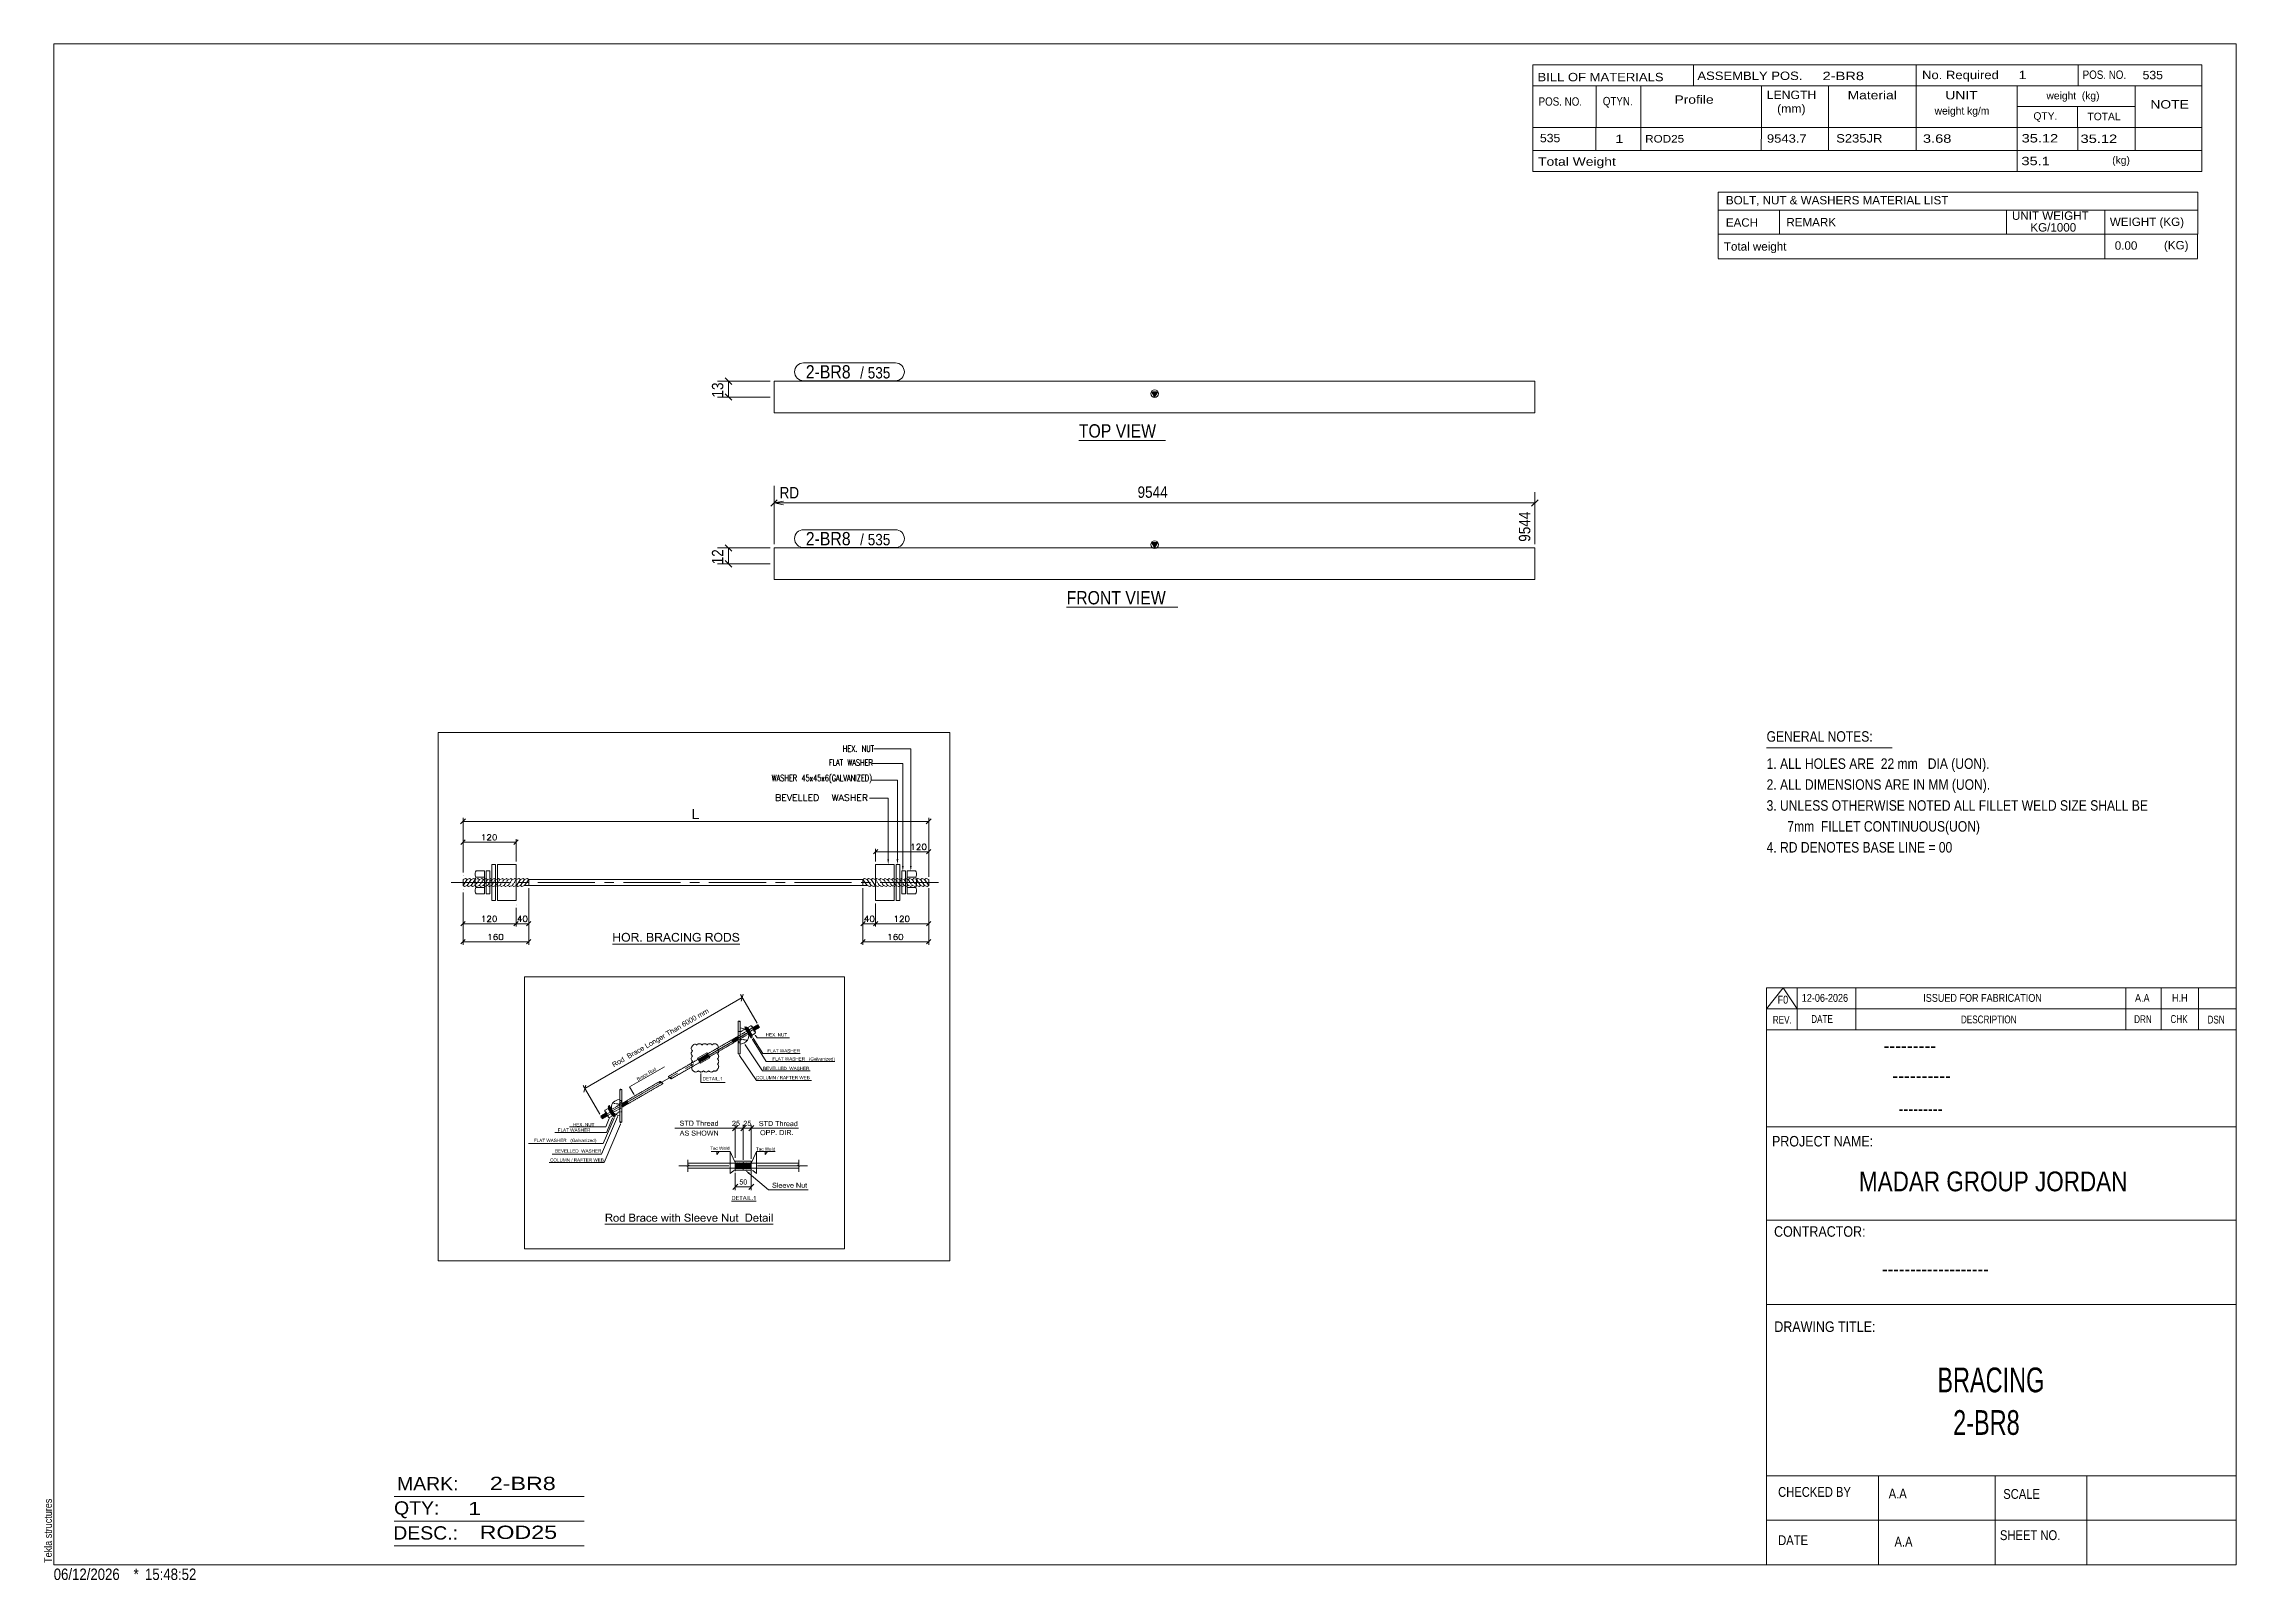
# Model space of a CAD drawing. Header units: millimetres. Extents: x 2 to 579, y 1 to 405.
import ezdxf

# ---------------------------------------------------------------- set-up
doc = ezdxf.new("R2010")
doc.units = ezdxf.units.MM
doc.linetypes.add('XKITLINE00', pattern=[0])
for name, color, linetype, lineweight in [('Dimensions', 7, 'Continuous', 0), ('DrawingSheet', 5, 'Continuous', 0), ('GraphicObject', 6, 'Continuous', 0), ('LinkedObject', 7, 'Continuous', 0), ('OtherObjectType', 7, 'Continuous', 0), ('Part', 2, 'Continuous', 0), ('PartMark', 7, 'Continuous', 0)]:
    doc.layers.add(name, color=color, linetype=linetype, lineweight=lineweight)
doc.styles.add('@ARIAL_UNICODE_MS_BOLD', font='ARIAL.TTF')
doc.styles.add('ARIAL', font='ARIAL.TTF')
doc.styles.add('ARIAL_NARROW', font='ARIALN.TTF')
doc.styles.add('COMIC_SANS_MS_BOLD', font='COMICBD.TTF')
doc.styles.add('SWIS721_EX_BT', font='ARIAL.TTF')
doc.styles.add('SWISSE', font='ARIAL.TTF')

# ---------------------------------------------------------------- blocks, each defined once
blk = doc.blocks.new('*A1')
at = {"layer": 'Part'}
blk.add_hatch(color=2, dxfattribs=at).paths.add_polyline_path([(293.75, 273.82), (295.35, 273.82), (294.55, 272.42)], flags=17)
at = {"layer": 'Part', "color": 2, "linetype": 'XKITLINE00', "lineweight": 0}
for p, q in [((194.45, 272.42), (294.45, 272.42)), ((194.45, 264.09), (194.45, 272.42)), ((294.55, 272.42), (293.75, 273.82)), ((293.75, 273.82), (295.35, 273.82)), ((295.35, 273.82), (294.55, 272.42)), ((294.55, 272.42), (394.55, 272.42)), ((394.55, 272.42), (394.55, 264.09)), ((294.45, 264.09), (194.45, 264.09)), ((394.55, 264.09), (294.55, 264.09))]:
    blk.add_line(p, q, dxfattribs=at)
blk.add_circle((294.55, 273.32), 1, dxfattribs=at)
blk = doc.blocks.new('*A2')
at = {"layer": 'Part'}
blk.add_hatch(color=2, dxfattribs=at).paths.add_polyline_path([(293.75, 313.52), (295.35, 313.52), (294.55, 312.12)], flags=17)
at = {"layer": 'Part', "color": 2, "linetype": 'XKITLINE00', "lineweight": 0}
for p, q in [((294.45, 316.29), (194.45, 316.29)), ((194.45, 316.29), (194.45, 307.96)), ((294.55, 312.12), (293.75, 313.52)), ((293.75, 313.52), (295.35, 313.52)), ((394.55, 316.29), (294.55, 316.29)), ((295.35, 313.52), (294.55, 312.12)), ((394.55, 316.29), (394.55, 307.96)), ((194.45, 307.96), (294.45, 307.96)), ((294.55, 307.96), (394.55, 307.96))]:
    blk.add_line(p, q, dxfattribs=at)
blk.add_circle((294.55, 313.02), 1, dxfattribs=at)
blk = doc.blocks.new('*A3')
at = {"layer": 'GraphicObject', "color": 3, "linetype": 'XKITLINE00', "lineweight": 0}
for p, q in [((240.7, 223.9), (106.14, 223.9)), ((106.14, 223.9), (106.14, 84.95)), ((240.7, 84.95), (240.7, 223.9)), ((106.14, 84.95), (240.7, 84.95))]:
    blk.add_line(p, q, dxfattribs=at)
blk = doc.blocks.new('*A4')
at = {"layer": 'LinkedObject'}
for color, points in [(7, [(173.39, 203.8), (173.04, 201.1), (173.04, 203.8)]), (7, [(173.39, 201.42), (173.04, 201.1), (173.39, 203.8)]), (7, [(173.04, 201.1), (173.39, 201.42), (174.72, 201.1)]), (7, [(174.72, 201.1), (173.39, 201.42), (174.72, 201.42)]), (1, [(224.69, 190.52), (224.46, 189.17), (224.24, 190.52)]), (1, [(227.13, 190.58), (226.9, 189.23), (226.68, 190.58)]), (1, [(228.54, 188.74), (228.32, 187.39), (228.09, 188.74)]), (1, [(230.64, 188.78), (230.41, 187.43), (230.19, 188.78)]), (7, [(152.48, 170.22), (152.18, 168.88), (152.18, 171.16)]), (7, [(152.48, 170.22), (152.18, 171.16), (152.48, 171.16)]), (7, [(152.48, 169.95), (152.18, 168.88), (152.48, 170.22)]), (7, [(152.18, 168.88), (152.48, 169.95), (152.48, 168.88)]), (7, [(152.48, 170.22), (153.67, 169.95), (152.48, 169.95)]), (7, [(153.67, 170.22), (153.67, 169.95), (152.48, 170.22)]), (7, [(153.97, 171.16), (153.67, 170.22), (153.67, 171.16)]), (7, [(153.67, 169.95), (153.67, 170.22), (153.97, 171.16)]), (7, [(153.67, 169.95), (153.97, 171.16), (153.97, 168.88)]), (7, [(153.67, 169.95), (153.97, 168.88), (153.67, 168.88)]), (7, [(154.69, 170.88), (154.38, 169.99), (154.54, 170.72)]), (7, [(154.81, 170.61), (154.38, 169.99), (154.69, 170.88)]), (7, [(154.54, 170.72), (154.38, 169.99), (154.38, 170.28)]), (7, [(154.69, 170.24), (154.38, 169.99), (154.81, 170.61)]), (7, [(154.38, 169.99), (154.69, 170.24), (154.69, 169.99)]), (7, [(154.38, 169.99), (154.69, 169.78), (154.38, 169.84)]), (7, [(154.69, 169.78), (154.38, 169.99), (154.69, 169.99)]), (7, [(154.38, 169.84), (154.69, 169.78), (154.45, 169.55)]), (7, [(154.45, 169.55), (154.69, 169.78), (154.51, 169.42)]), (7, [(154.51, 169.42), (154.69, 169.78), (154.81, 169.45)]), (7, [(154.81, 169.45), (154.77, 169.07), (154.51, 169.42)]), (7, [(154.51, 169.42), (154.77, 169.07), (154.58, 169.29)]), (7, [(155.24, 171.2), (154.69, 170.88), (154.84, 171.04)]), (7, [(155.48, 171.2), (154.69, 170.88), (155.24, 171.2)]), (7, [(155.32, 170.94), (154.69, 170.88), (155.48, 171.2)]), (7, [(155.04, 170.83), (154.69, 170.88), (155.32, 170.94)]), (7, [(154.69, 170.88), (155.04, 170.83), (154.93, 170.72)]), (7, [(154.81, 170.61), (154.69, 170.88), (154.93, 170.72)]), (7, [(154.92, 169.33), (154.77, 169.07), (154.81, 169.45)]), (7, [(154.77, 169.07), (154.92, 169.33), (154.9, 168.99)]), (7, [(154.9, 168.99), (154.92, 169.33), (155.03, 169.22)]), (7, [(155.03, 169.22), (155.48, 168.84), (154.9, 168.99)]), (7, [(154.9, 168.99), (155.48, 168.84), (155.03, 168.92)]), (7, [(155.31, 169.1), (155.48, 168.84), (155.03, 169.22)]), (7, [(155.03, 168.92), (155.48, 168.84), (155.31, 168.84)]), (7, [(155.48, 168.84), (155.31, 169.1), (155.47, 169.1)]), (7, [(155.32, 170.94), (155.48, 171.2), (155.48, 170.94)]), (7, [(155.65, 169.1), (155.48, 168.84), (155.47, 169.1)]), (7, [(155.48, 171.2), (155.59, 170.94), (155.48, 170.94)]), (7, [(155.92, 171.13), (155.48, 171.2), (155.64, 171.2)]), (7, [(156.05, 171.05), (155.48, 171.2), (155.92, 171.13)]), (7, [(155.8, 170.89), (155.48, 171.2), (156.05, 171.05)]), (7, [(155.59, 170.94), (155.48, 171.2), (155.8, 170.89)]), (7, [(155.48, 168.84), (155.65, 169.1), (155.62, 168.84)]), (7, [(155.62, 168.84), (155.65, 169.1), (155.9, 168.91)]), (7, [(156.03, 168.98), (155.65, 169.1), (155.93, 169.22)]), (7, [(155.9, 168.91), (155.65, 169.1), (156.03, 168.98)]), (7, [(155.8, 170.89), (156.05, 171.05), (155.89, 170.83)]), (7, [(156.05, 171.05), (155.98, 170.77), (155.89, 170.83)]), (7, [(156.04, 169.34), (156.16, 169.05), (155.93, 169.22)]), (7, [(155.93, 169.22), (156.16, 169.05), (156.03, 168.98)]), (7, [(155.98, 170.77), (156.05, 171.05), (156.12, 170.61)]), (7, [(156.43, 169.4), (156.04, 169.34), (156.15, 169.46)]), (7, [(156.36, 169.26), (156.04, 169.34), (156.43, 169.4)]), (7, [(156.16, 169.05), (156.04, 169.34), (156.36, 169.26)]), (7, [(156.37, 170.77), (156.05, 171.05), (156.18, 170.98)]), (7, [(156.44, 170.63), (156.05, 171.05), (156.37, 170.77)]), (7, [(156.12, 170.61), (156.05, 171.05), (156.44, 170.63)]), (7, [(156.12, 170.61), (156.44, 170.63), (156.16, 170.51)]), (7, [(156.15, 169.46), (156.57, 170.02), (156.43, 169.4)]), (7, [(156.26, 169.8), (156.57, 170.02), (156.15, 169.46)]), (7, [(156.44, 170.63), (156.21, 170.4), (156.16, 170.51)]), (7, [(156.21, 170.4), (156.44, 170.63), (156.26, 170.16)]), (7, [(156.26, 170.16), (156.44, 170.63), (156.57, 170.19)]), (7, [(156.26, 170.02), (156.57, 170.19), (156.57, 170.02)]), (7, [(156.26, 170.16), (156.57, 170.19), (156.26, 170.02)]), (7, [(156.57, 170.02), (156.26, 169.8), (156.26, 170.02)]), (7, [(156.43, 169.4), (156.57, 170.02), (156.5, 169.53)]), (7, [(156.57, 170.19), (156.44, 170.63), (156.5, 170.5)]), (7, [(156.5, 169.53), (156.57, 170.02), (156.57, 169.84)]), (7, [(157.27, 170.16), (156.96, 168.88), (156.96, 171.16)]), (7, [(156.96, 171.16), (157.27, 170.91), (157.27, 170.16)]), (7, [(157.99, 170.91), (156.96, 171.16), (157.98, 171.16)]), (7, [(157.27, 170.91), (156.96, 171.16), (157.99, 170.91)]), (7, [(157.27, 170.16), (157.27, 169.89), (156.96, 168.88)]), (7, [(156.96, 168.88), (157.27, 169.89), (157.27, 168.88)]), (7, [(157.62, 169.89), (157.27, 170.16), (157.92, 170.16)]), (7, [(157.27, 169.89), (157.27, 170.16), (157.62, 169.89)]), (7, [(157.62, 169.89), (157.92, 170.16), (157.68, 169.89)]), (7, [(157.68, 169.89), (157.92, 170.16), (157.76, 169.89)]), (7, [(157.76, 169.89), (157.92, 170.16), (157.79, 169.88)]), (7, [(157.79, 169.88), (157.92, 170.16), (157.82, 169.87)]), (7, [(157.82, 169.87), (157.92, 170.16), (157.89, 169.84)]), (7, [(157.89, 169.84), (157.92, 170.16), (158.02, 170.16)]), (7, [(157.89, 169.84), (158.02, 170.16), (157.92, 169.82)]), (7, [(158.02, 170.16), (158.15, 169.92), (157.92, 169.82)]), (7, [(157.92, 169.82), (158.15, 169.92), (157.96, 169.8)]), (7, [(158.15, 169.92), (158.03, 169.72), (157.96, 169.8)]), (7, [(157.98, 171.16), (158.12, 170.91), (157.99, 170.91)]), (7, [(158.36, 171.13), (157.98, 171.16), (158.13, 171.16)]), (7, [(158.44, 171.1), (157.98, 171.16), (158.36, 171.13)]), (7, [(158.3, 170.86), (157.98, 171.16), (158.44, 171.1)]), (7, [(158.12, 170.91), (157.98, 171.16), (158.3, 170.86)]), (7, [(158.18, 170.18), (158.15, 169.92), (158.02, 170.16)]), (7, [(158.21, 169.89), (158.03, 169.72), (158.15, 169.92)]), (7, [(158.03, 169.72), (158.21, 169.89), (158.08, 169.67)]), (7, [(158.08, 169.67), (158.21, 169.89), (158.12, 169.61)]), (7, [(158.12, 169.61), (158.21, 169.89), (158.33, 169.8)]), (7, [(158.33, 169.8), (158.23, 169.46), (158.12, 169.61)]), (7, [(158.15, 169.92), (158.18, 170.18), (158.31, 169.94)]), (7, [(158.24, 170.2), (158.63, 170.13), (158.18, 170.18)]), (7, [(158.55, 170.05), (158.18, 170.18), (158.63, 170.13)]), (7, [(158.31, 169.94), (158.18, 170.18), (158.55, 170.05)]), (7, [(158.33, 169.8), (158.21, 169.89), (158.3, 169.83)]), (7, [(158.4, 169.74), (158.23, 169.46), (158.33, 169.8)]), (7, [(158.52, 169.59), (158.23, 169.46), (158.4, 169.74)]), (7, [(158.23, 169.46), (158.52, 169.59), (158.29, 169.35)]), (7, [(158.3, 170.22), (158.63, 170.13), (158.24, 170.2)]), (7, [(158.29, 169.35), (158.52, 169.59), (158.58, 169.5)]), (7, [(158.29, 169.35), (158.58, 169.5), (158.6, 168.88)]), (7, [(158.44, 171.1), (158.36, 170.81), (158.3, 170.86)]), (7, [(158.63, 170.13), (158.3, 170.22), (158.39, 170.29)]), (7, [(158.52, 171.07), (158.36, 170.81), (158.44, 171.1)]), (7, [(158.36, 170.81), (158.52, 171.07), (158.42, 170.76)]), (7, [(158.42, 170.34), (158.63, 170.13), (158.39, 170.29)]), (7, [(158.42, 170.76), (158.52, 171.07), (158.69, 170.89)]), (7, [(158.69, 170.89), (158.48, 170.62), (158.42, 170.76)]), (7, [(158.45, 170.38), (158.63, 170.13), (158.42, 170.34)]), (7, [(158.45, 170.38), (158.79, 170.54), (158.63, 170.13)]), (7, [(158.48, 170.49), (158.79, 170.54), (158.45, 170.38)]), (7, [(158.74, 170.81), (158.48, 170.62), (158.69, 170.89)]), (7, [(158.79, 170.63), (158.48, 170.62), (158.74, 170.81)]), (7, [(158.79, 170.54), (158.48, 170.62), (158.79, 170.63)]), (7, [(158.48, 170.62), (158.79, 170.54), (158.48, 170.54)]), (7, [(158.79, 170.54), (158.48, 170.49), (158.48, 170.54)]), (7, [(158.69, 170.89), (158.52, 171.07), (158.65, 170.96)]), (7, [(158.6, 168.88), (158.58, 169.5), (158.97, 168.88)]), (7, [(158.63, 170.13), (158.79, 170.54), (158.71, 170.21)]), (7, [(158.71, 170.21), (158.79, 170.54), (158.79, 170.42)]), (7, [(159.63, 169.2), (159.31, 168.88), (159.31, 169.2)]), (7, [(159.63, 168.88), (159.31, 168.88), (159.63, 169.2)]), (7, [(161.03, 171.16), (161.33, 169.93), (161.03, 168.88)]), (7, [(161.33, 170.2), (161.33, 169.93), (161.03, 171.16)]), (7, [(161.03, 171.16), (161.33, 170.89), (161.33, 170.2)]), (7, [(161.79, 170.89), (161.03, 171.16), (161.88, 171.16)]), (7, [(161.33, 170.89), (161.03, 171.16), (161.79, 170.89)]), (7, [(161.03, 168.88), (161.33, 169.93), (161.33, 169.15)]), (7, [(161.33, 169.15), (161.9, 168.88), (161.03, 168.88)]), (7, [(161.86, 169.93), (161.33, 170.2), (161.82, 170.2)]), (7, [(161.33, 169.93), (161.33, 170.2), (161.86, 169.93)]), (7, [(161.9, 169.15), (161.9, 168.88), (161.33, 169.15)]), (7, [(161.79, 170.89), (161.88, 171.16), (161.91, 170.89)]), (7, [(161.97, 169.93), (161.82, 170.2), (161.92, 170.2)]), (7, [(161.86, 169.93), (161.82, 170.2), (161.97, 169.93)]), (7, [(161.88, 171.16), (162.08, 170.88), (161.91, 170.89)]), (7, [(162.02, 171.16), (162.08, 170.88), (161.88, 171.16)]), (7, [(161.9, 169.15), (162.01, 168.88), (161.9, 168.88)]), (7, [(161.97, 169.15), (162.01, 168.88), (161.9, 169.15)]), (7, [(162.07, 170.22), (162.32, 170.09), (161.92, 170.2)]), (7, [(161.92, 170.2), (162.32, 170.09), (161.97, 169.93)]), (7, [(161.97, 169.93), (162.32, 170.09), (162.14, 169.92)]), (7, [(161.97, 169.15), (162.19, 168.9), (162.01, 168.88)]), (7, [(162.08, 169.15), (162.19, 168.9), (161.97, 169.15)]), (7, [(162.23, 171.13), (162.08, 170.88), (162.02, 171.16)]), (7, [(162.11, 170.23), (162.4, 170.13), (162.07, 170.22)]), (7, [(162.32, 170.09), (162.07, 170.22), (162.4, 170.13)]), (7, [(162.08, 170.88), (162.23, 171.13), (162.13, 170.86)]), (7, [(162.11, 169.16), (162.19, 168.9), (162.08, 169.15)]), (7, [(162.17, 170.25), (162.4, 170.13), (162.11, 170.23)]), (7, [(162.27, 168.92), (162.11, 169.16), (162.16, 169.17)]), (7, [(162.19, 168.9), (162.11, 169.16), (162.27, 168.92)]), (7, [(162.13, 170.86), (162.23, 171.13), (162.19, 170.85)]), (7, [(162.32, 170.09), (162.19, 169.9), (162.14, 169.92)]), (7, [(162.25, 169.2), (162.52, 169.03), (162.16, 169.17)]), (7, [(162.16, 169.17), (162.52, 169.03), (162.27, 168.92)]), (7, [(162.26, 170.3), (162.4, 170.13), (162.17, 170.25)]), (7, [(162.19, 170.85), (162.23, 171.13), (162.31, 171.1)]), (7, [(162.31, 171.1), (162.26, 170.79), (162.19, 170.85)]), (7, [(162.19, 169.9), (162.32, 170.09), (162.25, 169.88)]), (7, [(162.25, 169.88), (162.32, 170.09), (162.34, 169.81)]), (7, [(162.28, 169.22), (162.52, 169.03), (162.25, 169.2)]), (7, [(162.38, 171.06), (162.26, 170.79), (162.31, 171.1)]), (7, [(162.51, 170.95), (162.26, 170.79), (162.38, 171.06)]), (7, [(162.55, 170.88), (162.26, 170.79), (162.51, 170.95)]), (7, [(162.26, 170.79), (162.55, 170.88), (162.29, 170.74)]), (7, [(162.56, 170.3), (162.26, 170.3), (162.32, 170.38)]), (7, [(162.52, 170.24), (162.26, 170.3), (162.56, 170.3)]), (7, [(162.4, 170.13), (162.26, 170.3), (162.52, 170.24)]), (7, [(162.27, 168.92), (162.52, 169.03), (162.34, 168.93)]), (7, [(162.52, 169.03), (162.28, 169.22), (162.32, 169.24)]), (7, [(162.55, 170.88), (162.32, 170.7), (162.29, 170.74)]), (7, [(162.32, 170.7), (162.55, 170.88), (162.35, 170.6)]), (7, [(162.32, 170.38), (162.64, 170.58), (162.56, 170.3)]), (7, [(162.35, 170.48), (162.64, 170.58), (162.32, 170.38)]), (7, [(162.59, 169.96), (162.32, 170.09), (162.43, 170.06)]), (7, [(162.34, 169.81), (162.32, 170.09), (162.59, 169.96)]), (7, [(162.37, 169.31), (162.69, 169.24), (162.32, 169.24)]), (7, [(162.32, 169.24), (162.69, 169.24), (162.52, 169.03)]), (7, [(162.34, 169.81), (162.59, 169.96), (162.38, 169.76)]), (7, [(162.34, 168.93), (162.52, 169.03), (162.47, 168.99)]), (7, [(162.35, 170.6), (162.55, 170.88), (162.64, 170.58)]), (7, [(162.64, 170.58), (162.35, 170.54), (162.35, 170.6)]), (7, [(162.35, 170.54), (162.64, 170.58), (162.35, 170.48)]), (7, [(162.4, 169.35), (162.69, 169.24), (162.37, 169.31)]), (7, [(162.38, 169.76), (162.59, 169.96), (162.41, 169.72)]), (7, [(162.69, 169.24), (162.4, 169.35), (162.42, 169.39)]), (7, [(162.41, 169.72), (162.59, 169.96), (162.64, 169.89)]), (7, [(162.64, 169.89), (162.44, 169.6), (162.41, 169.72)]), (7, [(162.42, 169.39), (162.75, 169.54), (162.69, 169.24)]), (7, [(162.44, 169.49), (162.75, 169.54), (162.42, 169.39)]), (7, [(162.7, 169.81), (162.44, 169.6), (162.64, 169.89)]), (7, [(162.75, 169.64), (162.44, 169.6), (162.7, 169.81)]), (7, [(162.75, 169.54), (162.44, 169.6), (162.75, 169.64)]), (7, [(162.44, 169.6), (162.75, 169.54), (162.44, 169.54)]), (7, [(162.75, 169.54), (162.44, 169.49), (162.44, 169.54)]), (7, [(162.52, 169.03), (162.69, 169.24), (162.57, 169.07)]), (7, [(162.64, 170.66), (162.55, 170.88), (162.6, 170.81)]), (7, [(162.64, 170.58), (162.55, 170.88), (162.64, 170.66)]), (7, [(162.56, 170.3), (162.64, 170.58), (162.6, 170.37)]), (7, [(162.57, 169.07), (162.69, 169.24), (162.65, 169.17)]), (7, [(162.6, 170.37), (162.64, 170.58), (162.64, 170.51)]), (7, [(162.69, 169.24), (162.75, 169.54), (162.72, 169.31)]), (7, [(162.72, 169.31), (162.75, 169.54), (162.75, 169.46)]), (7, [(163.48, 170.16), (163.17, 168.88), (163.17, 171.16)]), (7, [(163.17, 171.16), (163.48, 170.91), (163.48, 170.16)]), (7, [(164.2, 170.91), (163.17, 171.16), (164.19, 171.16)]), (7, [(163.48, 170.91), (163.17, 171.16), (164.2, 170.91)]), (7, [(163.48, 170.16), (163.48, 169.89), (163.17, 168.88)]), (7, [(163.17, 168.88), (163.48, 169.89), (163.48, 168.88)]), (7, [(163.83, 169.89), (163.48, 170.16), (164.13, 170.16)]), (7, [(163.48, 169.89), (163.48, 170.16), (163.83, 169.89)]), (7, [(163.83, 169.89), (164.13, 170.16), (163.88, 169.89)]), (7, [(163.88, 169.89), (164.13, 170.16), (163.97, 169.89)]), (7, [(163.97, 169.89), (164.13, 170.16), (163.99, 169.88)]), (7, [(163.99, 169.88), (164.13, 170.16), (164.03, 169.87)]), (7, [(164.03, 169.87), (164.13, 170.16), (164.1, 169.84)]), (7, [(164.1, 169.84), (164.13, 170.16), (164.23, 170.16)]), (7, [(164.1, 169.84), (164.23, 170.16), (164.13, 169.82)]), (7, [(164.23, 170.16), (164.36, 169.92), (164.13, 169.82)]), (7, [(164.13, 169.82), (164.36, 169.92), (164.17, 169.8)]), (7, [(164.36, 169.92), (164.24, 169.72), (164.17, 169.8)]), (7, [(164.19, 171.16), (164.33, 170.91), (164.2, 170.91)]), (7, [(164.57, 171.13), (164.19, 171.16), (164.34, 171.16)]), (7, [(164.65, 171.1), (164.19, 171.16), (164.57, 171.13)]), (7, [(164.51, 170.86), (164.19, 171.16), (164.65, 171.1)]), (7, [(164.33, 170.91), (164.19, 171.16), (164.51, 170.86)]), (7, [(164.39, 170.18), (164.36, 169.92), (164.23, 170.16)]), (7, [(164.42, 169.89), (164.24, 169.72), (164.36, 169.92)]), (7, [(164.24, 169.72), (164.42, 169.89), (164.29, 169.67)]), (7, [(164.29, 169.67), (164.42, 169.89), (164.33, 169.61)]), (7, [(164.33, 169.61), (164.42, 169.89), (164.54, 169.8)]), (7, [(164.54, 169.8), (164.44, 169.46), (164.33, 169.61)]), (7, [(164.36, 169.92), (164.39, 170.18), (164.52, 169.94)]), (7, [(164.45, 170.2), (164.84, 170.13), (164.39, 170.18)]), (7, [(164.76, 170.05), (164.39, 170.18), (164.84, 170.13)]), (7, [(164.52, 169.94), (164.39, 170.18), (164.76, 170.05)]), (7, [(164.54, 169.8), (164.42, 169.89), (164.51, 169.83)]), (7, [(164.6, 169.74), (164.44, 169.46), (164.54, 169.8)]), (7, [(164.73, 169.59), (164.44, 169.46), (164.6, 169.74)]), (7, [(164.44, 169.46), (164.73, 169.59), (164.5, 169.35)]), (7, [(164.51, 170.22), (164.84, 170.13), (164.45, 170.2)]), (7, [(164.5, 169.35), (164.73, 169.59), (164.79, 169.5)]), (7, [(164.5, 169.35), (164.79, 169.5), (164.81, 168.88)]), (7, [(164.65, 171.1), (164.57, 170.81), (164.51, 170.86)]), (7, [(164.84, 170.13), (164.51, 170.22), (164.6, 170.29)]), (7, [(164.73, 171.07), (164.57, 170.81), (164.65, 171.1)]), (7, [(164.57, 170.81), (164.73, 171.07), (164.63, 170.76)]), (7, [(164.63, 170.34), (164.84, 170.13), (164.6, 170.29)]), (7, [(164.63, 170.76), (164.73, 171.07), (164.9, 170.89)]), (7, [(164.9, 170.89), (164.69, 170.62), (164.63, 170.76)]), (7, [(164.66, 170.38), (164.84, 170.13), (164.63, 170.34)]), (7, [(164.66, 170.38), (165, 170.54), (164.84, 170.13)]), (7, [(164.69, 170.49), (165, 170.54), (164.66, 170.38)]), (7, [(164.95, 170.81), (164.69, 170.62), (164.9, 170.89)]), (7, [(165, 170.63), (164.69, 170.62), (164.95, 170.81)]), (7, [(165, 170.54), (164.69, 170.62), (165, 170.63)]), (7, [(164.69, 170.62), (165, 170.54), (164.69, 170.54)]), (7, [(165, 170.54), (164.69, 170.49), (164.69, 170.54)]), (7, [(164.9, 170.89), (164.73, 171.07), (164.86, 170.96)]), (7, [(164.81, 168.88), (164.79, 169.5), (165.18, 168.88)]), (7, [(164.84, 170.13), (165, 170.54), (164.92, 170.21)]), (7, [(164.92, 170.21), (165, 170.54), (165, 170.42)]), (7, [(166.1, 171.16), (166.13, 170.49), (165.22, 168.88)]), (7, [(165.22, 168.88), (166.13, 170.49), (165.88, 169.82)]), (7, [(165.79, 169.57), (165.22, 168.88), (165.88, 169.82)]), (7, [(165.22, 168.88), (165.79, 169.57), (165.54, 168.88)]), (7, [(165.88, 169.82), (166.75, 169.57), (165.79, 169.57)]), (7, [(166.66, 169.82), (166.75, 169.57), (165.88, 169.82)]), (7, [(166.13, 170.49), (166.1, 171.16), (166.17, 170.6)]), (7, [(166.17, 170.6), (166.1, 171.16), (166.23, 170.81)]), (7, [(166.23, 170.81), (166.1, 171.16), (166.26, 170.92)]), (7, [(166.43, 171.16), (166.26, 170.92), (166.1, 171.16)]), (7, [(166.26, 170.92), (166.43, 171.16), (166.28, 170.83)]), (7, [(166.28, 170.83), (166.43, 171.16), (166.36, 170.59)]), (7, [(166.36, 170.59), (166.43, 171.16), (166.42, 170.45)]), (7, [(166.42, 170.45), (166.43, 171.16), (166.66, 169.82)]), (7, [(166.66, 169.82), (166.43, 171.16), (166.75, 169.57)]), (7, [(166.75, 169.57), (166.43, 171.16), (167.36, 168.88)]), (7, [(166.75, 169.57), (167.36, 168.88), (167.02, 168.88)]), (7, [(167.86, 170.37), (167.52, 170.22), (167.58, 170.53)]), (7, [(167.83, 170.15), (167.52, 170.22), (167.86, 170.37)]), (7, [(167.52, 170.22), (167.83, 170.15), (167.52, 170.04)]), (7, [(167.52, 170.04), (167.83, 170.15), (167.83, 170.04)]), (7, [(167.83, 170.04), (167.52, 169.87), (167.52, 170.04)]), (7, [(167.83, 169.89), (167.52, 169.87), (167.83, 170.04)]), (7, [(167.83, 169.89), (167.64, 169.43), (167.52, 169.87)]), (7, [(167.52, 169.87), (167.64, 169.43), (167.58, 169.57)]), (7, [(167.9, 170.48), (167.58, 170.53), (167.65, 170.66)]), (7, [(167.86, 170.37), (167.58, 170.53), (167.9, 170.48)]), (7, [(167.87, 169.64), (167.64, 169.43), (167.83, 169.89)]), (7, [(167.64, 169.43), (167.87, 169.64), (167.91, 169.53)]), (7, [(167.96, 169.42), (167.64, 169.43), (167.91, 169.53)]), (7, [(167.64, 169.43), (167.99, 168.99), (167.7, 169.28)]), (7, [(167.96, 169.42), (167.99, 168.99), (167.64, 169.43)]), (7, [(167.72, 170.79), (168.06, 170.76), (167.65, 170.66)]), (7, [(167.65, 170.66), (168.06, 170.76), (167.94, 170.59)]), (7, [(167.9, 170.48), (167.65, 170.66), (167.94, 170.59)]), (7, [(167.7, 169.28), (167.99, 168.99), (167.87, 169.06)]), (7, [(167.92, 171), (168.06, 170.76), (167.72, 170.79)]), (7, [(168.04, 171.07), (168.06, 170.76), (167.92, 171)]), (7, [(168.09, 169.26), (167.99, 168.99), (167.96, 169.42)]), (7, [(167.99, 168.99), (168.09, 169.26), (168.18, 169.2)]), (7, [(168.27, 169.15), (167.99, 168.99), (168.18, 169.2)]), (7, [(168.27, 169.15), (168.59, 168.84), (167.99, 168.99)]), (7, [(167.99, 168.99), (168.59, 168.84), (168.11, 168.91)]), (7, [(168.17, 171.13), (168.46, 170.94), (168.04, 171.07)]), (7, [(168.04, 171.07), (168.46, 170.94), (168.24, 170.88)]), (7, [(168.06, 170.76), (168.04, 171.07), (168.15, 170.82)]), (7, [(168.15, 170.82), (168.04, 171.07), (168.24, 170.88)]), (7, [(168.11, 168.91), (168.59, 168.84), (168.41, 168.84)]), (7, [(168.44, 171.2), (168.46, 170.94), (168.17, 171.13)]), (7, [(168.46, 169.1), (168.59, 168.84), (168.27, 169.15)]), (7, [(168.6, 171.2), (168.46, 170.94), (168.44, 171.2)]), (7, [(168.46, 170.94), (168.6, 171.2), (168.59, 170.94)]), (7, [(168.59, 168.84), (168.46, 169.1), (168.57, 169.1)]), (7, [(168.69, 169.1), (168.59, 168.84), (168.57, 169.1)]), (7, [(168.6, 171.2), (168.7, 170.94), (168.59, 170.94)]), (7, [(168.69, 169.1), (169.19, 169.03), (168.59, 168.84)]), (7, [(168.59, 168.84), (169.19, 169.03), (168.77, 168.84)]), (7, [(169.05, 171.12), (168.6, 171.2), (168.77, 171.2)]), (7, [(169.17, 171.03), (168.6, 171.2), (169.05, 171.12)]), (7, [(168.89, 170.89), (168.6, 171.2), (169.17, 171.03)]), (7, [(168.7, 170.94), (168.6, 171.2), (168.89, 170.89)]), (7, [(168.91, 169.17), (169.19, 169.03), (168.69, 169.1)]), (7, [(168.77, 168.84), (169.19, 169.03), (169.07, 168.94)]), (7, [(168.89, 170.89), (169.17, 171.03), (168.97, 170.83)]), (7, [(169.19, 169.03), (168.91, 169.17), (169, 169.24)]), (7, [(169.17, 171.03), (169.04, 170.77), (168.97, 170.83)]), (7, [(169.08, 169.32), (169.19, 169.03), (169, 169.24)]), (7, [(169.04, 170.77), (169.17, 171.03), (169.16, 170.59)]), (7, [(169.08, 169.32), (169.54, 169.6), (169.19, 169.03)]), (7, [(169.2, 169.53), (169.54, 169.6), (169.08, 169.32)]), (7, [(169.16, 170.59), (169.17, 171.03), (169.5, 170.54)]), (7, [(169.16, 170.59), (169.5, 170.54), (169.2, 170.47)]), (7, [(169.45, 170.7), (169.17, 171.03), (169.29, 170.94)]), (7, [(169.5, 170.54), (169.17, 171.03), (169.45, 170.7)]), (7, [(169.19, 169.03), (169.54, 169.6), (169.32, 169.13)]), (7, [(169.54, 169.6), (169.2, 169.53), (169.23, 169.68)]), (7, [(169.32, 169.13), (169.54, 169.6), (169.49, 169.42)]), (7, [(170.26, 171.16), (169.96, 168.88), (169.96, 171.16)]), (7, [(170.26, 168.88), (169.96, 168.88), (170.26, 171.16)]), (7, [(170.79, 171.16), (171.08, 170.67), (170.79, 168.88)]), (7, [(171.08, 170.67), (170.79, 171.16), (171.1, 171.16)]), (7, [(170.79, 168.88), (171.08, 170.67), (171.08, 168.88)]), (7, [(171.08, 170.67), (171.1, 171.16), (172.28, 168.88)]), (7, [(172.28, 168.88), (171.1, 171.16), (172.3, 169.37)]), (7, [(172.3, 169.37), (172.59, 168.88), (172.28, 168.88)]), (7, [(172.59, 171.16), (172.3, 169.37), (172.3, 171.16)]), (7, [(172.59, 168.88), (172.3, 169.37), (172.59, 171.16)]), (7, [(173.16, 170.63), (173.02, 170.18), (173.09, 170.49)]), (7, [(173.38, 170.38), (173.02, 170.18), (173.16, 170.63)]), (7, [(173.33, 170.15), (173.02, 170.18), (173.38, 170.38)]), (7, [(173.02, 170.18), (173.33, 170.15), (173.02, 170.01)]), (7, [(173.02, 170.01), (173.33, 170.15), (173.33, 170.03)]), (7, [(173.33, 169.88), (173.02, 170.01), (173.33, 170.03)]), (7, [(173.02, 170.01), (173.16, 169.4), (173.02, 169.84)]), (7, [(173.33, 169.88), (173.16, 169.4), (173.02, 170.01)]), (7, [(173.02, 169.84), (173.16, 169.4), (173.09, 169.54)]), (7, [(173.57, 171.06), (173.16, 170.63), (173.43, 170.99)]), (7, [(173.73, 170.85), (173.16, 170.63), (173.57, 171.06)]), (7, [(173.43, 170.99), (173.16, 170.63), (173.23, 170.78)]), (7, [(173.61, 170.77), (173.16, 170.63), (173.73, 170.85)]), (7, [(173.57, 170.72), (173.16, 170.63), (173.61, 170.77)]), (7, [(173.52, 170.66), (173.16, 170.63), (173.57, 170.72)]), (7, [(173.45, 170.55), (173.16, 170.63), (173.52, 170.66)]), (7, [(173.16, 170.63), (173.45, 170.55), (173.42, 170.49)]), (7, [(173.38, 170.38), (173.16, 170.63), (173.42, 170.49)]), (7, [(173.39, 169.62), (173.16, 169.4), (173.33, 169.88)]), (7, [(173.16, 169.4), (173.39, 169.62), (173.44, 169.52)]), (7, [(173.49, 169.41), (173.16, 169.4), (173.44, 169.52)]), (7, [(173.49, 169.41), (173.58, 168.98), (173.16, 169.4)]), (7, [(173.16, 169.4), (173.58, 168.98), (173.23, 169.26)]), (7, [(173.23, 169.26), (173.58, 168.98), (173.44, 169.06)]), (7, [(173.65, 169.26), (173.58, 168.98), (173.49, 169.41)]), (7, [(174, 171.2), (173.57, 171.06), (173.7, 171.13)]), (7, [(174.07, 170.94), (173.57, 171.06), (174, 171.2)]), (7, [(173.57, 171.06), (173.81, 170.88), (173.73, 170.85)]), (7, [(173.81, 170.88), (173.57, 171.06), (173.89, 170.91)]), (7, [(173.89, 170.91), (173.57, 171.06), (174.07, 170.94)]), (7, [(173.58, 168.98), (173.65, 169.26), (173.75, 169.21)]), (7, [(173.85, 169.16), (173.58, 168.98), (173.75, 169.21)]), (7, [(173.85, 169.16), (174.19, 168.84), (173.58, 168.98)]), (7, [(173.58, 168.98), (174.19, 168.84), (173.72, 168.91)]), (7, [(173.72, 168.91), (174.19, 168.84), (174.02, 168.84)]), (7, [(174.06, 169.11), (174.19, 168.84), (173.85, 169.16)]), (7, [(174.17, 170.94), (174, 171.2), (174.17, 171.2)]), (7, [(174.07, 170.94), (174, 171.2), (174.17, 170.94)]), (7, [(174.19, 168.84), (174.06, 169.11), (174.17, 169.11)]), (7, [(174.17, 171.2), (174.26, 170.94), (174.17, 170.94)]), (7, [(174.29, 171.2), (174.26, 170.94), (174.17, 171.2)]), (7, [(174.17, 170.04), (174.84, 169.77), (174.17, 169.77)]), (7, [(175.14, 170.04), (174.84, 169.77), (174.17, 170.04)]), (7, [(174.17, 169.11), (174.32, 168.84), (174.19, 168.84)]), (7, [(174.27, 169.11), (174.32, 168.84), (174.17, 169.11)]), (7, [(174.26, 170.94), (174.29, 171.2), (174.41, 170.91)]), (7, [(174.46, 169.15), (174.56, 168.88), (174.27, 169.11)]), (7, [(174.27, 169.11), (174.56, 168.88), (174.32, 168.84)]), (7, [(174.62, 171.12), (174.29, 171.2), (174.52, 171.16)]), (7, [(174.41, 170.91), (174.29, 171.2), (174.62, 171.12)]), (7, [(174.41, 170.91), (174.62, 171.12), (174.48, 170.88)]), (7, [(174.68, 168.93), (174.46, 169.15), (174.56, 169.19)]), (7, [(174.56, 168.88), (174.46, 169.15), (174.68, 168.93)]), (7, [(174.62, 171.12), (174.56, 170.85), (174.48, 170.88)]), (7, [(174.56, 170.85), (174.62, 171.12), (174.66, 170.77)]), (7, [(174.65, 169.22), (174.8, 168.97), (174.56, 169.19)]), (7, [(174.56, 169.19), (174.8, 168.97), (174.68, 168.93)]), (7, [(174.87, 170.97), (174.62, 171.12), (174.72, 171.08)]), (7, [(174.93, 170.9), (174.62, 171.12), (174.87, 170.97)]), (7, [(174.66, 170.77), (174.62, 171.12), (174.93, 170.9)]), (7, [(174.79, 169.31), (175.14, 169.2), (174.65, 169.22)]), (7, [(174.65, 169.22), (175.14, 169.2), (174.8, 168.97)]), (7, [(174.66, 170.77), (174.93, 170.9), (174.7, 170.72)]), (7, [(174.93, 170.9), (174.74, 170.67), (174.7, 170.72)]), (7, [(174.74, 170.67), (174.93, 170.9), (174.81, 170.54)]), (7, [(174.84, 169.35), (175.14, 169.2), (174.79, 169.31)]), (7, [(174.8, 168.97), (175.14, 169.2), (175.03, 169.11)]), (7, [(174.81, 170.54), (174.93, 170.9), (175.08, 170.64)]), (7, [(174.81, 170.54), (175.08, 170.64), (174.83, 170.45)]), (7, [(174.83, 170.45), (175.08, 170.64), (175.1, 170.52)]), (7, [(174.84, 169.35), (175.14, 170.04), (175.14, 169.2)]), (7, [(174.84, 169.77), (175.14, 170.04), (174.84, 169.35)]), (7, [(175.08, 170.64), (174.93, 170.9), (174.99, 170.83)]), (7, [(176.78, 170.16), (176.48, 168.88), (176.48, 171.16)]), (7, [(176.48, 171.16), (176.78, 170.91), (176.78, 170.16)]), (7, [(177.5, 170.91), (176.48, 171.16), (177.49, 171.16)]), (7, [(176.78, 170.91), (176.48, 171.16), (177.5, 170.91)]), (7, [(176.78, 170.16), (176.78, 169.89), (176.48, 168.88)]), (7, [(176.48, 168.88), (176.78, 169.89), (176.78, 168.88)]), (7, [(177.13, 169.89), (176.78, 170.16), (177.43, 170.16)]), (7, [(176.78, 169.89), (176.78, 170.16), (177.13, 169.89)]), (7, [(177.13, 169.89), (177.43, 170.16), (177.19, 169.89)]), (7, [(177.19, 169.89), (177.43, 170.16), (177.27, 169.89)]), (7, [(177.27, 169.89), (177.43, 170.16), (177.3, 169.88)]), (7, [(177.3, 169.88), (177.43, 170.16), (177.33, 169.87)]), (7, [(177.33, 169.87), (177.43, 170.16), (177.4, 169.84)]), (7, [(177.4, 169.84), (177.43, 170.16), (177.53, 170.16)]), (7, [(177.4, 169.84), (177.53, 170.16), (177.44, 169.82)]), (7, [(177.53, 170.16), (177.66, 169.92), (177.44, 169.82)]), (7, [(177.44, 169.82), (177.66, 169.92), (177.47, 169.8)]), (7, [(177.66, 169.92), (177.55, 169.72), (177.47, 169.8)]), (7, [(177.49, 171.16), (177.63, 170.91), (177.5, 170.91)]), (7, [(177.87, 171.13), (177.49, 171.16), (177.64, 171.16)]), (7, [(177.95, 171.1), (177.49, 171.16), (177.87, 171.13)]), (7, [(177.81, 170.86), (177.49, 171.16), (177.95, 171.1)]), (7, [(177.63, 170.91), (177.49, 171.16), (177.81, 170.86)]), (7, [(177.69, 170.18), (177.66, 169.92), (177.53, 170.16)]), (7, [(177.72, 169.89), (177.55, 169.72), (177.66, 169.92)]), (7, [(177.55, 169.72), (177.72, 169.89), (177.59, 169.67)]), (7, [(177.59, 169.67), (177.72, 169.89), (177.63, 169.61)]), (7, [(177.63, 169.61), (177.72, 169.89), (177.84, 169.8)]), (7, [(177.84, 169.8), (177.74, 169.46), (177.63, 169.61)]), (7, [(177.66, 169.92), (177.69, 170.18), (177.82, 169.94)]), (7, [(177.75, 170.2), (178.14, 170.13), (177.69, 170.18)]), (7, [(178.07, 170.05), (177.69, 170.18), (178.14, 170.13)]), (7, [(177.82, 169.94), (177.69, 170.18), (178.07, 170.05)]), (7, [(177.84, 169.8), (177.72, 169.89), (177.81, 169.83)]), (7, [(177.91, 169.74), (177.74, 169.46), (177.84, 169.8)]), (7, [(178.03, 169.59), (177.74, 169.46), (177.91, 169.74)]), (7, [(177.74, 169.46), (178.03, 169.59), (177.81, 169.35)]), (7, [(177.81, 170.22), (178.14, 170.13), (177.75, 170.2)]), (7, [(177.95, 171.1), (177.87, 170.81), (177.81, 170.86)]), (7, [(178.14, 170.13), (177.81, 170.22), (177.9, 170.29)]), (7, [(177.81, 169.35), (178.03, 169.59), (178.09, 169.5)]), (7, [(177.81, 169.35), (178.09, 169.5), (178.11, 168.88)]), (7, [(178.03, 171.07), (177.87, 170.81), (177.95, 171.1)]), (7, [(177.87, 170.81), (178.03, 171.07), (177.93, 170.76)]), (7, [(177.93, 170.34), (178.14, 170.13), (177.9, 170.29)]), (7, [(177.93, 170.76), (178.03, 171.07), (178.21, 170.89)]), (7, [(178.21, 170.89), (177.99, 170.62), (177.93, 170.76)]), (7, [(177.96, 170.38), (178.14, 170.13), (177.93, 170.34)]), (7, [(177.96, 170.38), (178.3, 170.54), (178.14, 170.13)]), (7, [(177.99, 170.49), (178.3, 170.54), (177.96, 170.38)]), (7, [(178.25, 170.81), (177.99, 170.62), (178.21, 170.89)]), (7, [(178.3, 170.63), (177.99, 170.62), (178.25, 170.81)]), (7, [(178.3, 170.54), (177.99, 170.62), (178.3, 170.63)]), (7, [(177.99, 170.62), (178.3, 170.54), (177.99, 170.54)]), (7, [(178.3, 170.54), (177.99, 170.49), (177.99, 170.54)]), (7, [(178.21, 170.89), (178.03, 171.07), (178.16, 170.96)]), (7, [(178.11, 168.88), (178.09, 169.5), (178.49, 168.88)]), (7, [(178.14, 170.13), (178.3, 170.54), (178.22, 170.21)]), (7, [(178.22, 170.21), (178.3, 170.54), (178.3, 170.42)]), (7, [(178.99, 170.88), (178.68, 169.99), (178.84, 170.72)]), (7, [(179.11, 170.61), (178.68, 169.99), (178.99, 170.88)]), (7, [(178.84, 170.72), (178.68, 169.99), (178.68, 170.28)]), (7, [(178.99, 170.24), (178.68, 169.99), (179.11, 170.61)]), (7, [(178.68, 169.99), (178.99, 170.24), (178.99, 169.99)]), (7, [(178.68, 169.99), (178.99, 169.78), (178.68, 169.84)]), (7, [(178.99, 169.78), (178.68, 169.99), (178.99, 169.99)]), (7, [(178.68, 169.84), (178.99, 169.78), (178.75, 169.55)]), (7, [(178.75, 169.55), (178.99, 169.78), (178.81, 169.42)]), (7, [(178.81, 169.42), (178.99, 169.78), (179.11, 169.45)]), (7, [(179.11, 169.45), (179.07, 169.07), (178.81, 169.42)]), (7, [(178.81, 169.42), (179.07, 169.07), (178.88, 169.29)]), (7, [(179.54, 171.2), (178.99, 170.88), (179.14, 171.04)]), (7, [(179.78, 171.2), (178.99, 170.88), (179.54, 171.2)]), (7, [(179.62, 170.94), (178.99, 170.88), (179.78, 171.2)]), (7, [(179.34, 170.83), (178.99, 170.88), (179.62, 170.94)]), (7, [(178.99, 170.88), (179.34, 170.83), (179.23, 170.72)]), (7, [(179.11, 170.61), (178.99, 170.88), (179.23, 170.72)]), (7, [(179.22, 169.33), (179.07, 169.07), (179.11, 169.45)]), (7, [(179.07, 169.07), (179.22, 169.33), (179.2, 168.99)]), (7, [(179.2, 168.99), (179.22, 169.33), (179.33, 169.22)]), (7, [(179.33, 169.22), (179.78, 168.84), (179.2, 168.99)]), (7, [(179.2, 168.99), (179.78, 168.84), (179.33, 168.92)]), (7, [(179.61, 169.1), (179.78, 168.84), (179.33, 169.22)]), (7, [(179.33, 168.92), (179.78, 168.84), (179.62, 168.84)]), (7, [(179.78, 168.84), (179.61, 169.1), (179.78, 169.1)]), (7, [(179.62, 170.94), (179.78, 171.2), (179.78, 170.94)]), (7, [(179.78, 171.2), (179.89, 170.94), (179.78, 170.94)]), (7, [(180.22, 171.13), (179.78, 171.2), (179.94, 171.2)]), (7, [(180.35, 171.05), (179.78, 171.2), (180.22, 171.13)]), (7, [(180.1, 170.89), (179.78, 171.2), (180.35, 171.05)]), (7, [(179.89, 170.94), (179.78, 171.2), (180.1, 170.89)]), (7, [(179.78, 168.84), (179.95, 169.1), (179.93, 168.84)]), (7, [(179.95, 169.1), (179.78, 168.84), (179.78, 169.1)]), (7, [(179.93, 168.84), (179.95, 169.1), (180.2, 168.91)]), (7, [(180.33, 168.98), (179.95, 169.1), (180.23, 169.22)]), (7, [(180.2, 168.91), (179.95, 169.1), (180.33, 168.98)]), (7, [(180.1, 170.89), (180.35, 171.05), (180.19, 170.83)]), (7, [(180.35, 171.05), (180.28, 170.77), (180.19, 170.83)]), (7, [(180.34, 169.34), (180.46, 169.05), (180.23, 169.22)]), (7, [(180.23, 169.22), (180.46, 169.05), (180.33, 168.98)]), (7, [(180.28, 170.77), (180.35, 171.05), (180.42, 170.61)]), (7, [(180.73, 169.4), (180.34, 169.34), (180.45, 169.46)]), (7, [(180.66, 169.26), (180.34, 169.34), (180.73, 169.4)]), (7, [(180.46, 169.05), (180.34, 169.34), (180.66, 169.26)]), (7, [(180.67, 170.77), (180.35, 171.05), (180.48, 170.98)]), (7, [(180.74, 170.63), (180.35, 171.05), (180.67, 170.77)]), (7, [(180.42, 170.61), (180.35, 171.05), (180.74, 170.63)]), (7, [(180.42, 170.61), (180.74, 170.63), (180.46, 170.51)]), (7, [(180.45, 169.46), (180.87, 170.02), (180.73, 169.4)]), (7, [(180.56, 169.8), (180.87, 170.02), (180.45, 169.46)]), (7, [(180.74, 170.63), (180.51, 170.4), (180.46, 170.51)]), (7, [(180.51, 170.4), (180.74, 170.63), (180.56, 170.16)]), (7, [(180.56, 170.16), (180.74, 170.63), (180.87, 170.19)]), (7, [(180.56, 170.02), (180.87, 170.19), (180.87, 170.02)]), (7, [(180.56, 170.16), (180.87, 170.19), (180.56, 170.02)]), (7, [(180.87, 170.02), (180.56, 169.8), (180.56, 170.02)]), (7, [(180.73, 169.4), (180.87, 170.02), (180.8, 169.53)]), (7, [(180.87, 170.19), (180.74, 170.63), (180.8, 170.5)]), (7, [(180.8, 169.53), (180.87, 170.02), (180.87, 169.84)]), (7, [(181.26, 171.16), (181.56, 170.89), (181.26, 168.88)]), (7, [(182.04, 170.89), (181.26, 171.16), (182.05, 171.16)]), (7, [(181.56, 170.89), (181.26, 171.16), (182.04, 170.89)]), (7, [(181.26, 168.88), (181.56, 170.89), (181.56, 169.15)]), (7, [(181.56, 169.15), (182.09, 168.88), (181.26, 168.88)]), (7, [(182.05, 169.15), (182.09, 168.88), (181.56, 169.15)]), (7, [(182.05, 171.16), (182.18, 170.89), (182.04, 170.89)]), (7, [(182.18, 171.16), (182.18, 170.89), (182.05, 171.16)]), (7, [(182.05, 169.15), (182.19, 168.88), (182.09, 168.88)]), (7, [(182.16, 169.15), (182.19, 168.88), (182.05, 169.15)]), (7, [(182.45, 168.92), (182.16, 169.15), (182.34, 169.17)]), (7, [(182.37, 168.9), (182.16, 169.15), (182.45, 168.92)]), (7, [(182.19, 168.88), (182.16, 169.15), (182.37, 168.9)]), (7, [(182.18, 171.16), (182.37, 170.87), (182.18, 170.89)]), (7, [(182.39, 171.15), (182.37, 170.87), (182.18, 171.16)]), (7, [(182.41, 169.19), (182.45, 168.92), (182.34, 169.17)]), (7, [(182.46, 171.13), (182.37, 170.87), (182.39, 171.15)]), (7, [(182.46, 171.13), (182.44, 170.85), (182.37, 170.87)]), (7, [(182.47, 169.21), (182.45, 168.92), (182.41, 169.19)]), (7, [(182.44, 170.85), (182.46, 171.13), (182.52, 170.82)]), (7, [(182.45, 168.92), (182.47, 169.21), (182.53, 168.94)]), (7, [(182.72, 171.03), (182.46, 171.13), (182.55, 171.11)]), (7, [(182.79, 170.97), (182.46, 171.13), (182.72, 171.03)]), (7, [(182.66, 170.69), (182.46, 171.13), (182.79, 170.97)]), (7, [(182.52, 170.82), (182.46, 171.13), (182.66, 170.69)]), (7, [(182.73, 169.03), (182.47, 169.21), (182.57, 169.27)]), (7, [(182.67, 168.99), (182.47, 169.21), (182.73, 169.03)]), (7, [(182.53, 168.94), (182.47, 169.21), (182.67, 168.99)]), (7, [(182.61, 169.31), (182.78, 169.07), (182.57, 169.27)]), (7, [(182.57, 169.27), (182.78, 169.07), (182.73, 169.03)]), (7, [(182.93, 169.24), (182.61, 169.31), (182.67, 169.36)]), (7, [(182.89, 169.17), (182.61, 169.31), (182.93, 169.24)]), (7, [(182.78, 169.07), (182.61, 169.31), (182.89, 169.17)]), (7, [(182.79, 170.97), (182.72, 170.59), (182.66, 170.69)]), (7, [(182.75, 169.51), (182.93, 169.24), (182.67, 169.36)]), (7, [(182.88, 170.89), (182.72, 170.59), (182.79, 170.97)]), (7, [(183.02, 170.7), (182.72, 170.59), (182.88, 170.89)]), (7, [(182.72, 170.59), (183.02, 170.7), (182.78, 170.49)]), (7, [(183.09, 169.57), (182.75, 169.51), (182.81, 169.69)]), (7, [(183.06, 169.47), (182.75, 169.51), (183.09, 169.57)]), (7, [(182.98, 169.3), (182.75, 169.51), (183.06, 169.47)]), (7, [(182.93, 169.24), (182.75, 169.51), (182.98, 169.3)]), (7, [(182.78, 170.49), (183.02, 170.7), (183.06, 170.58)]), (7, [(183.06, 170.58), (182.84, 170.22), (182.78, 170.49)]), (7, [(182.84, 169.91), (183.15, 169.9), (182.81, 169.69)]), (7, [(182.81, 169.69), (183.15, 169.9), (183.09, 169.57)]), (7, [(183.11, 170.46), (182.84, 170.22), (183.06, 170.58)]), (7, [(183.15, 170.19), (182.84, 170.22), (183.11, 170.46)]), (7, [(183.15, 170.03), (182.84, 170.22), (183.15, 170.19)]), (7, [(182.84, 170.22), (183.15, 170.03), (182.84, 170.04)]), (7, [(183.15, 170.03), (182.84, 169.91), (182.84, 170.04)]), (7, [(183.15, 169.9), (182.84, 169.91), (183.15, 170.03)]), (7, [(183.09, 169.57), (183.15, 169.9), (183.12, 169.67)]), (7, [(183.76, 169.55), (183.47, 169.61), (183.75, 169.64)]), (7, [(183.47, 169.61), (183.59, 169.2), (183.47, 169.5)]), (7, [(183.76, 169.55), (183.59, 169.2), (183.47, 169.61)]), (7, [(183.47, 169.5), (183.59, 169.2), (183.53, 169.29)]), (7, [(183.65, 170.9), (183.55, 170.57), (183.6, 170.82)]), (7, [(183.9, 170.78), (183.55, 170.57), (183.65, 170.9)]), (7, [(183.6, 170.82), (183.55, 170.57), (183.55, 170.66)]), (7, [(183.84, 170.66), (183.55, 170.57), (183.9, 170.78)]), (7, [(183.55, 170.57), (183.84, 170.66), (183.84, 170.59)]), (7, [(183.84, 170.53), (183.55, 170.57), (183.84, 170.59)]), (7, [(183.55, 170.57), (183.84, 170.53), (183.55, 170.49)]), (7, [(183.55, 170.49), (183.84, 170.53), (183.59, 170.35)]), (7, [(183.59, 170.35), (183.84, 170.53), (183.63, 170.29)]), (7, [(183.81, 169.41), (183.59, 169.2), (183.76, 169.55)]), (7, [(183.59, 169.2), (183.81, 169.41), (183.65, 169.11)]), (7, [(183.63, 170.29), (183.84, 170.53), (183.89, 170.43)]), (7, [(183.89, 170.43), (183.79, 170.12), (183.63, 170.29)]), (7, [(183.63, 170.29), (183.79, 170.12), (183.67, 170.22)]), (7, [(183.7, 170.97), (183.97, 170.84), (183.65, 170.9)]), (7, [(183.65, 170.9), (183.97, 170.84), (183.9, 170.78)]), (7, [(183.65, 169.11), (183.81, 169.41), (183.81, 168.97)]), (7, [(183.84, 171.09), (183.97, 170.84), (183.7, 170.97)]), (7, [(183.93, 170.39), (183.79, 170.12), (183.89, 170.43)]), (7, [(183.79, 170.12), (183.93, 170.39), (183.87, 170.07)]), (7, [(183.85, 169.35), (183.81, 168.97), (183.81, 169.41)]), (7, [(183.88, 169.3), (183.81, 168.97), (183.85, 169.35)]), (7, [(183.88, 169.3), (183.92, 168.93), (183.81, 168.97)]), (7, [(184.03, 170.89), (183.84, 171.09), (183.94, 171.13)]), (7, [(183.97, 170.84), (183.84, 171.09), (184.03, 170.89)]), (7, [(183.87, 170.07), (183.93, 170.39), (183.97, 170.35)]), (7, [(183.87, 170.07), (183.97, 170.35), (183.94, 170.04)]), (7, [(184, 169.21), (183.92, 168.93), (183.88, 169.3)]), (7, [(183.92, 168.93), (184, 169.21), (184.02, 168.88)]), (7, [(184.03, 171.16), (184.23, 170.94), (183.94, 171.13)]), (7, [(183.94, 171.13), (184.23, 170.94), (184.03, 170.89)]), (7, [(183.94, 170.04), (183.97, 170.35), (184.16, 169.97)]), (7, [(184.16, 169.97), (183.97, 170.35), (184.2, 170.27)]), (7, [(184.08, 169.18), (184.02, 168.88), (184, 169.21)]), (7, [(184.15, 169.14), (184.02, 168.88), (184.08, 169.18)]), (7, [(184.15, 169.14), (184.28, 168.84), (184.02, 168.88)]), (7, [(184.24, 171.2), (184.23, 170.94), (184.03, 171.16)]), (7, [(184.33, 169.11), (184.28, 168.84), (184.15, 169.14)]), (7, [(184.16, 169.97), (184.2, 170.27), (184.31, 169.93)]), (7, [(184.31, 169.93), (184.2, 170.27), (184.39, 170.23)]), (7, [(184.35, 171.2), (184.23, 170.94), (184.24, 171.2)]), (7, [(184.23, 170.94), (184.35, 171.2), (184.37, 170.94)]), (7, [(184.33, 169.11), (184.44, 168.84), (184.28, 168.84)]), (7, [(184.31, 169.93), (184.39, 170.23), (184.47, 169.89)]), (7, [(184.43, 169.11), (184.44, 168.84), (184.33, 169.11)]), (7, [(184.35, 171.2), (184.5, 170.94), (184.37, 170.94)]), (7, [(184.71, 171.16), (184.35, 171.2), (184.48, 171.2)]), (7, [(184.8, 171.12), (184.35, 171.2), (184.71, 171.16)]), (7, [(184.7, 170.88), (184.35, 171.2), (184.8, 171.12)]), (7, [(184.5, 170.94), (184.35, 171.2), (184.7, 170.88)]), (7, [(184.47, 169.89), (184.39, 170.23), (184.57, 170.18)]), (7, [(184.43, 169.11), (184.56, 168.84), (184.44, 168.84)]), (7, [(184.51, 169.11), (184.56, 168.84), (184.43, 169.11)]), (7, [(184.47, 169.89), (184.57, 170.18), (184.68, 169.84)]), (7, [(184.66, 169.13), (184.88, 168.93), (184.51, 169.11)]), (7, [(184.51, 169.11), (184.88, 168.93), (184.56, 168.84)]), (7, [(184.56, 168.84), (184.88, 168.93), (184.78, 168.88)]), (7, [(184.68, 169.84), (184.57, 170.18), (184.72, 169.82)]), (7, [(184.72, 169.82), (184.57, 170.18), (184.79, 169.79)]), (7, [(184.82, 170.11), (184.79, 169.79), (184.57, 170.18)]), (7, [(184.73, 169.16), (185.13, 169.1), (184.66, 169.13)]), (7, [(184.98, 168.97), (184.66, 169.13), (185.13, 169.1)]), (7, [(184.88, 168.93), (184.66, 169.13), (184.98, 168.97)]), (7, [(184.8, 171.12), (184.76, 170.82), (184.7, 170.88)]), (7, [(184.8, 169.19), (185.13, 169.1), (184.73, 169.16)]), (7, [(184.9, 171.08), (184.76, 170.82), (184.8, 171.12)]), (7, [(184.76, 170.82), (184.9, 171.08), (184.83, 170.77)]), (7, [(184.89, 170.08), (184.79, 169.79), (184.82, 170.11)]), (7, [(184.79, 169.79), (184.89, 170.08), (184.9, 169.73)]), (7, [(184.89, 169.26), (185.18, 169.18), (184.8, 169.19)]), (7, [(184.8, 169.19), (185.18, 169.18), (185.13, 169.1)]), (7, [(184.83, 170.77), (184.9, 171.08), (185.1, 170.88)]), (7, [(185.1, 170.88), (184.91, 170.61), (184.83, 170.77)]), (7, [(184.9, 169.73), (184.89, 170.08), (184.99, 170.03)]), (7, [(184.93, 169.3), (185.23, 169.26), (184.89, 169.26)]), (7, [(185.18, 169.18), (184.89, 169.26), (185.23, 169.26)]), (7, [(185.1, 170.88), (184.9, 171.08), (185.05, 170.96)]), (7, [(184.9, 169.73), (184.99, 170.03), (184.93, 169.69)]), (7, [(185.15, 170.8), (184.91, 170.61), (185.1, 170.88)]), (7, [(185.21, 170.62), (184.91, 170.61), (185.15, 170.8)]), (7, [(185.21, 170.52), (184.91, 170.61), (185.21, 170.62)]), (7, [(184.91, 170.61), (185.21, 170.52), (184.92, 170.5)]), (7, [(184.93, 169.69), (184.99, 170.03), (184.96, 169.65)]), (7, [(184.96, 169.35), (185.23, 169.26), (184.93, 169.3)]), (7, [(184.99, 170.03), (185.19, 169.85), (184.96, 169.65)]), (7, [(184.96, 169.65), (185.19, 169.85), (184.99, 169.55)]), (7, [(184.96, 169.35), (185.28, 169.52), (185.23, 169.26)]), (7, [(184.99, 169.44), (185.28, 169.52), (184.96, 169.35)]), (7, [(185.19, 169.85), (184.99, 170.03), (185.14, 169.92)]), (7, [(184.99, 169.55), (185.19, 169.85), (185.23, 169.78)]), (7, [(184.99, 169.55), (185.23, 169.78), (184.99, 169.5)]), (7, [(184.99, 169.5), (185.23, 169.78), (184.99, 169.44)]), (7, [(185.23, 169.78), (185.28, 169.52), (184.99, 169.44)]), (7, [(185.28, 169.52), (185.23, 169.78), (185.28, 169.61)]), (7, [(185.23, 169.26), (185.28, 169.52), (185.28, 169.43)]), (7, [(174.76, 149.92), (174.86, 149.78), (174.71, 149.89)]), (7, [(174.85, 149.95), (174.86, 149.78), (174.76, 149.92)]), (7, [(174.89, 149.94), (174.86, 149.78), (174.85, 149.95)]), (7, [(174.89, 149.94), (174.89, 149.77), (174.86, 149.78)]), (7, [(174.89, 149.77), (174.89, 149.94), (174.92, 149.76)]), (7, [(175, 149.91), (174.89, 149.94), (174.93, 149.94)]), (7, [(175.03, 149.89), (174.89, 149.94), (175, 149.91)]), (7, [(174.98, 149.7), (174.89, 149.94), (175.03, 149.89)]), (7, [(174.92, 149.76), (174.89, 149.94), (174.98, 149.7)]), (7, [(175.21, 150.18), (175.03, 149.89), (175.13, 150.14)]), (7, [(175.21, 150.02), (175.03, 149.89), (175.21, 150.18)]), (7, [(175.13, 150.14), (175.03, 149.89), (175.04, 149.99)]), (7, [(175.15, 149.94), (175.03, 149.89), (175.21, 150.02)]), (7, [(175.14, 149.9), (175.03, 149.89), (175.15, 149.94)]), (7, [(175.27, 150.22), (175.32, 150.07), (175.21, 150.18)]), (7, [(175.21, 150.18), (175.32, 150.07), (175.27, 150.06)]), (7, [(175.21, 150.02), (175.21, 150.18), (175.25, 150.04)]), (7, [(175.25, 150.04), (175.21, 150.18), (175.27, 150.06)]), (7, [(175.45, 150.23), (175.27, 150.22), (175.39, 150.24)]), (7, [(175.37, 150.07), (175.27, 150.22), (175.45, 150.23)]), (7, [(175.32, 150.07), (175.27, 150.22), (175.35, 150.07)]), (7, [(175.35, 150.07), (175.27, 150.22), (175.37, 150.07)]), (7, [(175.45, 150.23), (175.42, 150.05), (175.37, 150.07)]), (7, [(175.42, 150.05), (175.45, 150.23), (175.44, 150.04)]), (7, [(175.44, 150.04), (175.45, 150.23), (175.45, 150.02)]), (7, [(175.6, 150.12), (175.45, 150.23), (175.5, 150.21)]), (7, [(175.64, 150.05), (175.45, 150.23), (175.6, 150.12)]), (7, [(175.5, 149.96), (175.45, 150.23), (175.64, 150.05)]), (7, [(175.45, 150.02), (175.45, 150.23), (175.5, 149.96)]), (7, [(175.64, 150.05), (175.52, 149.92), (175.5, 149.96)]), (7, [(175.52, 149.92), (175.64, 150.05), (175.83, 149.39)]), (7, [(175.83, 149.39), (175.64, 150.05), (175.97, 149.47)]), (7, [(175.89, 150.39), (175.69, 150.44), (175.82, 150.51)]), (7, [(175.69, 150.44), (175.89, 150.39), (176.18, 149.59)]), (7, [(175.94, 150.56), (175.89, 150.44), (175.92, 150.52)]), (7, [(176.03, 150.47), (175.89, 150.44), (175.94, 150.56)]), (7, [(176.02, 150.44), (175.89, 150.44), (176.03, 150.47)]), (7, [(176, 150.41), (175.89, 150.39), (175.89, 150.44)]), (7, [(176, 150.41), (175.89, 150.44), (176.02, 150.44)]), (7, [(175.99, 150.34), (175.89, 150.39), (176, 150.41)]), (7, [(176.04, 150.17), (176.33, 149.67), (175.89, 150.39)]), (7, [(176.04, 150.17), (175.89, 150.39), (176, 150.27)]), (7, [(176, 150.27), (175.89, 150.39), (175.99, 150.31)]), (7, [(175.99, 150.31), (175.89, 150.39), (175.99, 150.34)]), (7, [(176.18, 149.59), (175.89, 150.39), (176.33, 149.67)]), (7, [(175.96, 150.59), (176.08, 150.52), (175.94, 150.56)]), (7, [(175.94, 150.56), (176.08, 150.52), (176.03, 150.47)]), (7, [(176.03, 150.66), (176.08, 150.52), (175.96, 150.59)]), (7, [(176.15, 150.56), (176.03, 150.66), (176.07, 150.68)]), (7, [(176.08, 150.52), (176.03, 150.66), (176.11, 150.54)]), (7, [(176.11, 150.54), (176.03, 150.66), (176.15, 150.56)]), (7, [(176.12, 150.71), (176.22, 150.57), (176.07, 150.68)]), (7, [(176.07, 150.68), (176.22, 150.57), (176.15, 150.56)]), (7, [(176.2, 150.73), (176.22, 150.57), (176.12, 150.71)]), (7, [(176.25, 150.73), (176.22, 150.57), (176.2, 150.73)]), (7, [(176.25, 150.73), (176.25, 150.56), (176.22, 150.57)]), (7, [(176.25, 150.56), (176.25, 150.73), (176.28, 150.54)]), (7, [(176.36, 150.7), (176.25, 150.73), (176.29, 150.73)]), (7, [(176.39, 150.67), (176.25, 150.73), (176.36, 150.7)]), (7, [(176.34, 150.48), (176.25, 150.73), (176.39, 150.67)]), (7, [(176.28, 150.54), (176.25, 150.73), (176.34, 150.48)]), (7, [(176.34, 150.48), (176.39, 150.67), (176.37, 150.43)]), (7, [(176.48, 150.64), (176.37, 150.43), (176.39, 150.67)]), (7, [(176.51, 150.52), (176.37, 150.43), (176.48, 150.64)]), (7, [(176.55, 150.46), (176.37, 150.43), (176.51, 150.52)]), (7, [(176.37, 150.43), (176.55, 150.46), (176.69, 149.88)]), (7, [(176.57, 150.97), (176.39, 150.67), (176.49, 150.92)]), (7, [(176.56, 150.8), (176.39, 150.67), (176.57, 150.97)]), (7, [(176.49, 150.92), (176.39, 150.67), (176.4, 150.77)]), (7, [(176.51, 150.73), (176.39, 150.67), (176.56, 150.8)]), (7, [(176.5, 150.68), (176.39, 150.67), (176.51, 150.73)]), (7, [(176.39, 150.67), (176.5, 150.68), (176.48, 150.64)]), (7, [(176.69, 149.88), (176.55, 150.46), (176.83, 149.97)]), (7, [(176.56, 150.8), (176.57, 150.97), (176.61, 150.83)]), (7, [(176.63, 151.01), (176.68, 150.85), (176.57, 150.97)]), (7, [(176.57, 150.97), (176.68, 150.85), (176.63, 150.84)]), (7, [(176.61, 150.83), (176.57, 150.97), (176.63, 150.84)]), (7, [(176.8, 151.01), (176.63, 151.01), (176.75, 151.03)]), (7, [(176.68, 150.85), (176.63, 151.01), (176.71, 150.85)]), (7, [(176.73, 150.85), (176.63, 151.01), (176.8, 151.01)]), (7, [(176.71, 150.85), (176.63, 151.01), (176.73, 150.85)]), (7, [(176.8, 151.01), (176.78, 150.84), (176.73, 150.85)]), (7, [(176.78, 150.84), (176.8, 151.01), (176.79, 150.82)]), (7, [(176.79, 150.82), (176.8, 151.01), (176.81, 150.81)]), (7, [(176.95, 150.91), (176.8, 151.01), (176.86, 151)]), (7, [(177, 150.84), (176.8, 151.01), (176.95, 150.91)]), (7, [(176.86, 150.75), (176.8, 151.01), (177, 150.84)]), (7, [(176.81, 150.81), (176.8, 151.01), (176.86, 150.75)]), (7, [(177, 150.84), (176.88, 150.71), (176.86, 150.75)]), (7, [(176.88, 150.71), (177, 150.84), (177.19, 150.17)]), (7, [(177.19, 150.17), (177, 150.84), (177.33, 150.26)]), (7, [(165.29, 144.25), (165.08, 144.31), (165.21, 144.38)]), (7, [(165.08, 144.31), (165.29, 144.25), (165.57, 143.46)]), (7, [(165.31, 144.42), (165.29, 144.25), (165.3, 144.4)]), (7, [(165.44, 144.34), (165.29, 144.25), (165.31, 144.42)]), (7, [(165.3, 144.4), (165.29, 144.25), (165.29, 144.31)]), (7, [(165.41, 144.3), (165.29, 144.25), (165.44, 144.34)]), (7, [(165.4, 144.28), (165.29, 144.25), (165.41, 144.3)]), (7, [(165.39, 144.25), (165.29, 144.25), (165.4, 144.28)]), (7, [(165.29, 144.25), (165.46, 143.99), (165.72, 143.54)]), (7, [(165.46, 143.99), (165.29, 144.25), (165.44, 144.03)]), (7, [(165.44, 144.03), (165.29, 144.25), (165.4, 144.12)]), (7, [(165.4, 144.12), (165.29, 144.25), (165.39, 144.17)]), (7, [(165.39, 144.17), (165.29, 144.25), (165.38, 144.2)]), (7, [(165.38, 144.2), (165.29, 144.25), (165.39, 144.25)]), (7, [(165.57, 143.46), (165.29, 144.25), (165.72, 143.54)]), (7, [(165.32, 144.45), (165.46, 144.35), (165.31, 144.42)]), (7, [(165.31, 144.42), (165.46, 144.35), (165.44, 144.34)]), (7, [(165.36, 144.49), (165.46, 144.35), (165.32, 144.45)]), (7, [(165.39, 144.51), (165.46, 144.35), (165.36, 144.49)]), (7, [(165.51, 144.55), (165.39, 144.51), (165.42, 144.53)]), (7, [(165.56, 144.54), (165.39, 144.51), (165.51, 144.55)]), (7, [(165.55, 144.38), (165.39, 144.51), (165.56, 144.54)]), (7, [(165.39, 144.51), (165.49, 144.37), (165.46, 144.35)]), (7, [(165.49, 144.37), (165.39, 144.51), (165.55, 144.38)]), (7, [(165.55, 144.38), (165.56, 144.54), (165.59, 144.38)]), (7, [(166.45, 145.34), (165.83, 145.17), (166.75, 145.7)]), (7, [(166.45, 145.34), (166.29, 145.25), (165.83, 145.17)]), (7, [(165.83, 145.17), (166.29, 145.25), (165.91, 145.03)]), (7, [(166.29, 145.25), (166.45, 145.34), (166.89, 144.22)]), (7, [(166.45, 145.34), (166.75, 145.7), (166.83, 145.56)]), (7, [(166.89, 144.22), (166.45, 145.34), (167.04, 144.31)]), (7, [(167.28, 145.44), (166.89, 145.78), (167.04, 145.86)]), (7, [(166.89, 145.78), (167.28, 145.44), (167.57, 144.61)]), (7, [(167.47, 145.71), (167.28, 145.44), (167.39, 145.66)]), (7, [(167.48, 145.55), (167.28, 145.44), (167.47, 145.71)]), (7, [(167.39, 145.66), (167.28, 145.44), (167.3, 145.53)]), (7, [(167.43, 145.5), (167.28, 145.44), (167.48, 145.55)]), (7, [(167.41, 145.46), (167.28, 145.44), (167.43, 145.5)]), (7, [(167.39, 145.43), (167.28, 145.44), (167.41, 145.46)]), (7, [(167.28, 145.44), (167.38, 145.29), (167.42, 145.21)]), (7, [(167.38, 145.29), (167.28, 145.44), (167.38, 145.33)]), (7, [(167.38, 145.33), (167.28, 145.44), (167.37, 145.36)]), (7, [(167.37, 145.36), (167.28, 145.44), (167.39, 145.43)]), (7, [(167.57, 144.61), (167.28, 145.44), (167.42, 145.21)]), (7, [(167.45, 145.16), (167.57, 144.61), (167.42, 145.21)]), (7, [(167.57, 144.61), (167.45, 145.16), (167.71, 144.7)]), (7, [(167.51, 145.73), (167.63, 145.6), (167.47, 145.71)]), (7, [(167.47, 145.71), (167.63, 145.6), (167.55, 145.59)]), (7, [(167.48, 145.55), (167.47, 145.71), (167.51, 145.57)]), (7, [(167.51, 145.57), (167.47, 145.71), (167.55, 145.59)]), (7, [(167.6, 145.76), (167.63, 145.6), (167.51, 145.73)]), (7, [(167.65, 145.76), (167.63, 145.6), (167.6, 145.76)]), (7, [(167.65, 145.76), (167.67, 145.59), (167.63, 145.6)]), (7, [(167.7, 145.77), (167.67, 145.59), (167.65, 145.76)]), (7, [(167.67, 145.59), (167.7, 145.77), (167.7, 145.58)]), (7, [(167.81, 145.72), (167.7, 145.77), (167.77, 145.74)]), (7, [(167.7, 145.58), (167.7, 145.77), (167.81, 145.72)]), (7, [(167.81, 145.72), (167.77, 145.52), (167.7, 145.58)]), (7, [(167.84, 145.7), (167.77, 145.52), (167.81, 145.72)]), (7, [(167.91, 145.61), (167.77, 145.52), (167.84, 145.7)]), (7, [(167.95, 145.55), (167.77, 145.52), (167.91, 145.61)]), (7, [(167.77, 145.52), (167.95, 145.55), (167.8, 145.46)]), (7, [(167.8, 145.46), (167.95, 145.55), (168.11, 144.93)]), (7, [(168.11, 144.93), (167.95, 145.55), (168.26, 145.01)]), (7, [(168.08, 145.91), (168.1, 145.73), (168.07, 145.87)]), (7, [(168.07, 145.87), (168.1, 145.73), (168.09, 145.78)]), (7, [(168.25, 145.96), (168.08, 145.91), (168.27, 145.99)]), (7, [(168.09, 145.95), (168.27, 145.99), (168.08, 145.91)]), (7, [(168.24, 145.92), (168.08, 145.91), (168.25, 145.96)]), (7, [(168.24, 145.92), (168.1, 145.73), (168.08, 145.91)]), (7, [(168.13, 146.03), (168.27, 145.99), (168.09, 145.95)]), (7, [(168.24, 145.84), (168.1, 145.73), (168.24, 145.92)]), (7, [(168.1, 145.73), (168.24, 145.84), (168.25, 145.79)]), (7, [(168.16, 146.07), (168.27, 145.99), (168.13, 146.03)]), (7, [(168.28, 146.18), (168.16, 146.07), (168.19, 146.11)]), (7, [(168.33, 146.05), (168.16, 146.07), (168.28, 146.18)]), (7, [(168.27, 145.99), (168.16, 146.07), (168.33, 146.05)]), (7, [(168.27, 145.56), (168.43, 145.5), (168.26, 145.5)]), (7, [(168.26, 145.46), (168.43, 145.5), (168.43, 145.48)]), (7, [(168.26, 145.5), (168.43, 145.5), (168.26, 145.46)]), (7, [(168.43, 145.48), (168.3, 145.33), (168.26, 145.46)]), (7, [(168.26, 145.46), (168.3, 145.33), (168.26, 145.43)]), (7, [(168.26, 145.43), (168.3, 145.33), (168.28, 145.36)]), (7, [(168.43, 145.53), (168.27, 145.56), (168.29, 145.59)]), (7, [(168.43, 145.5), (168.27, 145.56), (168.43, 145.53)]), (7, [(168.33, 146.21), (168.43, 146.11), (168.28, 146.18)]), (7, [(168.33, 146.05), (168.28, 146.18), (168.38, 146.08)]), (7, [(168.38, 146.08), (168.28, 146.18), (168.43, 146.11)]), (7, [(168.3, 145.62), (168.45, 145.56), (168.29, 145.59)]), (7, [(168.29, 145.59), (168.45, 145.56), (168.43, 145.53)]), (7, [(168.34, 145.67), (168.45, 145.56), (168.3, 145.62)]), (7, [(168.44, 145.44), (168.3, 145.33), (168.43, 145.48)]), (7, [(168.3, 145.33), (168.44, 145.44), (168.45, 145.42)]), (7, [(168.47, 145.4), (168.3, 145.33), (168.45, 145.42)]), (7, [(168.3, 145.33), (168.47, 145.4), (168.33, 145.28)]), (7, [(168.52, 146.29), (168.33, 146.21), (168.48, 146.28)]), (7, [(168.53, 146.13), (168.33, 146.21), (168.52, 146.29)]), (7, [(168.48, 146.28), (168.33, 146.21), (168.39, 146.24)]), (7, [(168.43, 146.11), (168.33, 146.21), (168.53, 146.13)]), (7, [(168.33, 145.28), (168.47, 145.4), (168.42, 145.21)]), (7, [(168.36, 145.69), (168.45, 145.56), (168.34, 145.67)]), (7, [(168.38, 145.71), (168.47, 145.6), (168.36, 145.69)]), (7, [(168.45, 145.56), (168.36, 145.69), (168.46, 145.58)]), (7, [(168.46, 145.58), (168.36, 145.69), (168.47, 145.6)]), (7, [(168.44, 145.76), (168.53, 145.65), (168.38, 145.71)]), (7, [(168.38, 145.71), (168.53, 145.65), (168.47, 145.6)]), (7, [(168.42, 145.21), (168.47, 145.4), (168.47, 145.2)]), (7, [(168.48, 145.79), (168.57, 145.68), (168.44, 145.76)]), (7, [(168.44, 145.76), (168.57, 145.68), (168.53, 145.65)]), (7, [(168.47, 145.2), (168.47, 145.4), (168.51, 145.36)]), (7, [(168.51, 145.36), (168.53, 145.19), (168.47, 145.2)]), (7, [(168.56, 145.85), (168.64, 145.74), (168.48, 145.79)]), (7, [(168.48, 145.79), (168.64, 145.74), (168.57, 145.68)]), (7, [(168.55, 145.35), (168.53, 145.19), (168.51, 145.36)]), (7, [(168.53, 146.13), (168.52, 146.29), (168.57, 146.12)]), (7, [(168.57, 146.12), (168.52, 146.29), (168.6, 146.12)]), (7, [(168.52, 146.29), (168.66, 146.07), (168.6, 146.12)]), (7, [(168.66, 146.28), (168.66, 146.07), (168.52, 146.29)]), (7, [(168.63, 146.29), (168.52, 146.29), (168.57, 146.29)]), (7, [(168.66, 146.28), (168.52, 146.29), (168.63, 146.29)]), (7, [(168.53, 145.19), (168.58, 145.35), (168.66, 145.22)]), (7, [(168.58, 145.35), (168.53, 145.19), (168.55, 145.35)]), (7, [(168.67, 145.95), (168.77, 145.87), (168.56, 145.85)]), (7, [(168.56, 145.85), (168.77, 145.87), (168.64, 145.74)]), (7, [(168.73, 145.26), (168.58, 145.35), (168.65, 145.36)]), (7, [(168.66, 145.22), (168.58, 145.35), (168.73, 145.26)]), (7, [(168.64, 145.74), (168.77, 145.87), (168.74, 145.84)]), (7, [(168.7, 145.39), (168.77, 145.28), (168.65, 145.36)]), (7, [(168.65, 145.36), (168.77, 145.28), (168.73, 145.26)]), (7, [(168.69, 146.27), (168.66, 146.07), (168.66, 146.28)]), (7, [(168.74, 146.23), (168.66, 146.07), (168.69, 146.27)]), (7, [(168.76, 146.21), (168.66, 146.07), (168.74, 146.23)]), (7, [(168.66, 146.07), (168.76, 146.21), (168.78, 146.19)]), (7, [(168.66, 146.07), (168.78, 146.19), (168.68, 146.02)]), (7, [(168.7, 145.99), (168.77, 145.87), (168.67, 145.95)]), (7, [(168.68, 146.02), (168.78, 146.19), (168.69, 146.02)]), (7, [(168.69, 146.02), (168.78, 146.19), (168.7, 146)]), (7, [(168.7, 146), (168.78, 146.19), (168.7, 145.99)]), (7, [(168.7, 145.99), (168.78, 146.19), (168.77, 145.87)]), (7, [(168.74, 145.41), (168.77, 145.28), (168.7, 145.39)]), (7, [(168.87, 145.38), (168.74, 145.41), (168.8, 145.47)]), (7, [(168.84, 145.34), (168.74, 145.41), (168.87, 145.38)]), (7, [(168.77, 145.28), (168.74, 145.41), (168.84, 145.34)]), (7, [(168.82, 146.13), (168.77, 145.87), (168.78, 146.19)]), (7, [(168.85, 146.08), (168.77, 145.87), (168.82, 146.13)]), (7, [(168.85, 146.08), (168.8, 145.82), (168.77, 145.87)]), (7, [(168.96, 145.89), (168.8, 145.82), (168.85, 146.08)]), (7, [(168.96, 145.89), (168.83, 145.77), (168.8, 145.82)]), (7, [(168.97, 145.56), (168.8, 145.47), (168.82, 145.51)]), (7, [(168.95, 145.5), (168.8, 145.47), (168.97, 145.56)]), (7, [(168.9, 145.41), (168.8, 145.47), (168.95, 145.5)]), (7, [(168.87, 145.38), (168.8, 145.47), (168.9, 145.41)]), (7, [(169.09, 145.66), (168.97, 145.56), (168.82, 145.51)]), (7, [(168.84, 145.55), (169.09, 145.66), (168.82, 145.51)]), (7, [(168.83, 145.77), (168.96, 145.89), (168.86, 145.7)]), (7, [(168.84, 145.55), (169.01, 145.79), (169.09, 145.66)]), (7, [(168.86, 145.62), (169.01, 145.79), (168.84, 145.55)]), (7, [(168.86, 145.7), (168.96, 145.89), (169.01, 145.79)]), (7, [(169.01, 145.79), (168.86, 145.66), (168.86, 145.7)]), (7, [(168.86, 145.66), (169.01, 145.79), (168.86, 145.62)]), (7, [(169.09, 146.46), (168.89, 146.51), (169.02, 146.58)]), (7, [(168.89, 146.51), (169.26, 146.21), (169.38, 145.66)]), (7, [(169.26, 146.21), (168.89, 146.51), (169.21, 146.29)]), (7, [(169.18, 146.42), (168.89, 146.51), (169.09, 146.46)]), (7, [(169.21, 146.29), (168.89, 146.51), (169.18, 146.42)]), (7, [(168.97, 145.56), (169.09, 145.66), (168.99, 145.53)]), (7, [(168.99, 145.53), (169.09, 145.66), (169.11, 145.64)]), (7, [(169.11, 145.64), (169.03, 145.49), (168.99, 145.53)]), (7, [(169.13, 145.62), (169.03, 145.49), (169.11, 145.64)]), (7, [(169.13, 145.62), (169.06, 145.47), (169.03, 145.49)]), (7, [(169.18, 145.58), (169.06, 145.47), (169.13, 145.62)]), (7, [(169.06, 145.47), (169.18, 145.58), (169.21, 145.56)]), (7, [(169.1, 146.56), (169.21, 146.51), (169.09, 146.46)]), (7, [(169.09, 146.46), (169.21, 146.51), (169.18, 146.42)]), (7, [(169.28, 146.76), (169.1, 146.56), (169.19, 146.71)]), (7, [(169.28, 146.59), (169.1, 146.56), (169.28, 146.76)]), (7, [(169.21, 146.51), (169.1, 146.56), (169.28, 146.59)]), (7, [(169.38, 145.66), (169.26, 146.21), (169.53, 145.74)]), (7, [(169.32, 146.78), (169.41, 146.65), (169.28, 146.76)]), (7, [(169.28, 146.76), (169.41, 146.65), (169.35, 146.63)]), (7, [(169.28, 146.59), (169.28, 146.76), (169.32, 146.62)]), (7, [(169.32, 146.62), (169.28, 146.76), (169.35, 146.63)]), (7, [(169.4, 146.81), (169.41, 146.65), (169.32, 146.78)]), (7, [(169.44, 146.81), (169.41, 146.65), (169.4, 146.81)]), (7, [(169.41, 146.65), (169.44, 146.81), (169.44, 146.65)]), (7, [(169.55, 146.81), (169.44, 146.81), (169.48, 146.82)]), (7, [(169.44, 146.81), (169.47, 146.65), (169.44, 146.65)]), (7, [(169.58, 146.79), (169.44, 146.81), (169.55, 146.81)]), (7, [(169.52, 146.63), (169.44, 146.81), (169.58, 146.79)]), (7, [(169.47, 146.65), (169.44, 146.81), (169.52, 146.63)]), (7, [(169.58, 146.79), (169.54, 146.61), (169.52, 146.63)]), (7, [(169.6, 146.78), (169.54, 146.61), (169.58, 146.79)]), (7, [(169.66, 146.74), (169.54, 146.61), (169.6, 146.78)]), (7, [(169.54, 146.61), (169.66, 146.74), (169.56, 146.6)]), (7, [(169.56, 146.6), (169.66, 146.74), (169.68, 146.71)]), (7, [(169.68, 146.71), (169.6, 146.53), (169.56, 146.6)]), (7, [(169.7, 146.7), (169.6, 146.53), (169.68, 146.71)]), (7, [(169.74, 146.63), (169.6, 146.53), (169.7, 146.7)]), (7, [(169.74, 146.63), (169.63, 146.49), (169.6, 146.53)]), (7, [(169.77, 146.58), (169.63, 146.49), (169.74, 146.63)]), (7, [(169.63, 146.49), (169.77, 146.58), (169.93, 145.98)]), (7, [(169.93, 145.98), (169.77, 146.58), (170.07, 146.06)]), (7, [(170.38, 147.56), (170.2, 147.42), (170.22, 147.53)]), (7, [(170.37, 147.46), (170.2, 147.42), (170.38, 147.56)]), (7, [(170.38, 147.4), (170.2, 147.42), (170.37, 147.46)]), (7, [(170.38, 147.34), (170.28, 147.14), (170.2, 147.42)]), (7, [(170.38, 147.34), (170.2, 147.42), (170.38, 147.4)]), (7, [(170.44, 147.84), (170.22, 147.53), (170.35, 147.78)]), (7, [(170.46, 147.69), (170.22, 147.53), (170.44, 147.84)]), (7, [(170.35, 147.78), (170.22, 147.53), (170.24, 147.63)]), (7, [(170.41, 147.64), (170.22, 147.53), (170.46, 147.69)]), (7, [(170.4, 147.6), (170.22, 147.53), (170.41, 147.64)]), (7, [(170.22, 147.53), (170.4, 147.6), (170.38, 147.56)]), (7, [(170.44, 147.19), (170.28, 147.14), (170.38, 147.34)]), (7, [(170.44, 147.19), (170.38, 146.97), (170.28, 147.14)]), (7, [(170.49, 147.11), (170.38, 146.97), (170.44, 147.19)]), (7, [(170.38, 146.97), (170.49, 147.11), (170.59, 147.06)]), (7, [(170.59, 147.06), (170.47, 146.82), (170.38, 146.97)]), (7, [(170.64, 147.9), (170.44, 147.84), (170.51, 147.88)]), (7, [(170.71, 147.89), (170.44, 147.84), (170.64, 147.9)]), (7, [(170.63, 147.75), (170.44, 147.84), (170.71, 147.89)]), (7, [(170.44, 147.84), (170.54, 147.74), (170.5, 147.71)]), (7, [(170.54, 147.74), (170.44, 147.84), (170.63, 147.75)]), (7, [(170.46, 147.69), (170.44, 147.84), (170.5, 147.71)]), (7, [(170.61, 146.95), (170.47, 146.82), (170.59, 147.06)]), (7, [(170.47, 146.82), (170.61, 146.95), (170.64, 146.89)]), (7, [(170.66, 146.86), (170.47, 146.82), (170.64, 146.89)]), (7, [(170.66, 146.86), (170.75, 146.6), (170.47, 146.82)]), (7, [(170.47, 146.82), (170.75, 146.6), (170.65, 146.63)]), (7, [(170.55, 147.3), (170.49, 147.11), (170.52, 147.26)]), (7, [(170.68, 147.25), (170.49, 147.11), (170.55, 147.3)]), (7, [(170.52, 147.26), (170.49, 147.11), (170.49, 147.16)]), (7, [(170.62, 147.17), (170.49, 147.11), (170.68, 147.25)]), (7, [(170.6, 147.12), (170.49, 147.11), (170.62, 147.17)]), (7, [(170.49, 147.11), (170.6, 147.12), (170.59, 147.06)]), (7, [(170.58, 147.34), (170.73, 147.28), (170.55, 147.3)]), (7, [(170.55, 147.3), (170.73, 147.28), (170.68, 147.25)]), (7, [(170.64, 147.4), (170.73, 147.28), (170.58, 147.34)]), (7, [(170.63, 147.75), (170.71, 147.89), (170.68, 147.73)]), (7, [(170.78, 147.31), (170.64, 147.4), (170.69, 147.43)]), (7, [(170.73, 147.28), (170.64, 147.4), (170.78, 147.31)]), (7, [(170.72, 146.8), (170.75, 146.6), (170.66, 146.86)]), (7, [(170.71, 147.89), (170.71, 147.73), (170.68, 147.73)]), (7, [(170.76, 147.47), (170.88, 147.32), (170.69, 147.43)]), (7, [(170.69, 147.43), (170.88, 147.32), (170.78, 147.31)]), (7, [(170.89, 147.8), (170.71, 147.89), (170.78, 147.88)]), (7, [(170.77, 147.68), (170.71, 147.89), (170.89, 147.8)]), (7, [(170.71, 147.73), (170.71, 147.89), (170.77, 147.68)]), (7, [(170.76, 146.77), (170.75, 146.6), (170.72, 146.8)]), (7, [(170.75, 146.6), (170.76, 146.77), (170.79, 146.75)]), (7, [(170.79, 146.75), (171.02, 146.58), (170.75, 146.6)]), (7, [(170.75, 146.6), (171.02, 146.58), (170.84, 146.56)]), (7, [(170.91, 147.48), (170.88, 147.32), (170.76, 147.47)]), (7, [(170.77, 147.68), (170.89, 147.8), (170.8, 147.64)]), (7, [(170.87, 146.72), (171.02, 146.58), (170.79, 146.75)]), (7, [(170.8, 147.64), (170.89, 147.8), (170.94, 147.74)]), (7, [(170.9, 146.72), (171.02, 146.58), (170.87, 146.72)]), (7, [(170.99, 147.46), (170.88, 147.32), (170.91, 147.48)]), (7, [(170.88, 147.32), (170.99, 147.46), (170.93, 147.31)]), (7, [(170.94, 146.72), (171.02, 146.58), (170.9, 146.72)]), (7, [(170.99, 147.46), (170.99, 147.29), (170.93, 147.31)]), (7, [(171.01, 146.73), (171.11, 146.64), (170.94, 146.72)]), (7, [(170.94, 146.72), (171.11, 146.64), (171.02, 146.58)]), (7, [(171.2, 147.33), (170.99, 147.46), (171.07, 147.44)]), (7, [(171.25, 147.25), (170.99, 147.46), (171.2, 147.33)]), (7, [(171.07, 147.21), (170.99, 147.46), (171.25, 147.25)]), (7, [(170.99, 147.29), (170.99, 147.46), (171.07, 147.21)]), (7, [(171.11, 146.64), (171.01, 146.73), (171.04, 146.75)]), (7, [(171.09, 146.78), (171.11, 146.64), (171.04, 146.75)]), (7, [(171.07, 147.21), (171.25, 147.25), (171.11, 147.15)]), (7, [(171.27, 146.79), (171.09, 146.78), (171.15, 146.86)]), (7, [(171.25, 146.75), (171.09, 146.78), (171.27, 146.79)]), (7, [(171.17, 146.67), (171.09, 146.78), (171.25, 146.75)]), (7, [(171.11, 146.64), (171.09, 146.78), (171.17, 146.67)]), (7, [(171.12, 148.09), (171.27, 148.05), (171.11, 147.96)]), (7, [(171.11, 147.96), (171.27, 148.05), (171.13, 147.88)]), (7, [(171.25, 147.25), (171.14, 147.09), (171.11, 147.15)]), (7, [(171.28, 148.11), (171.12, 148.09), (171.14, 148.15)]), (7, [(171.27, 148.05), (171.12, 148.09), (171.28, 148.11)]), (7, [(171.13, 147.88), (171.27, 148.05), (171.27, 147.97)]), (7, [(171.27, 147.97), (171.22, 147.63), (171.13, 147.88)]), (7, [(171.13, 147.88), (171.22, 147.63), (171.14, 147.81)]), (7, [(171.16, 148.21), (171.33, 148.19), (171.14, 148.15)]), (7, [(171.14, 148.15), (171.33, 148.19), (171.28, 148.11)]), (7, [(171.14, 147.09), (171.25, 147.25), (171.17, 146.97)]), (7, [(171.16, 146.92), (171.3, 146.84), (171.15, 146.86)]), (7, [(171.15, 146.86), (171.3, 146.84), (171.27, 146.79)]), (7, [(171.25, 148.31), (171.33, 148.19), (171.16, 148.21)]), (7, [(171.32, 147.01), (171.16, 146.92), (171.17, 146.97)]), (7, [(171.32, 146.95), (171.16, 146.92), (171.32, 147.01)]), (7, [(171.3, 146.84), (171.16, 146.92), (171.32, 146.95)]), (7, [(171.17, 146.97), (171.25, 147.25), (171.32, 147.01)]), (7, [(171.34, 147.75), (171.22, 147.63), (171.27, 147.97)]), (7, [(171.22, 147.63), (171.34, 147.75), (171.28, 147.52)]), (7, [(171.31, 148.34), (171.33, 148.19), (171.25, 148.31)]), (7, [(171.32, 147.08), (171.25, 147.25), (171.28, 147.19)]), (7, [(171.32, 147.01), (171.25, 147.25), (171.32, 147.08)]), (7, [(171.28, 147.52), (171.34, 147.75), (171.43, 147.61)]), (7, [(171.43, 147.61), (171.37, 147.36), (171.28, 147.52)]), (7, [(171.45, 148.4), (171.31, 148.34), (171.36, 148.37)]), (7, [(171.5, 148.4), (171.31, 148.34), (171.45, 148.4)]), (7, [(171.54, 148.25), (171.31, 148.34), (171.5, 148.4)]), (7, [(171.31, 148.34), (171.43, 148.25), (171.38, 148.22)]), (7, [(171.43, 148.25), (171.31, 148.34), (171.54, 148.25)]), (7, [(171.33, 148.19), (171.31, 148.34), (171.38, 148.22)]), (7, [(171.51, 147.47), (171.37, 147.36), (171.43, 147.61)]), (7, [(171.51, 147.47), (171.67, 147.12), (171.37, 147.36)]), (7, [(171.37, 147.36), (171.67, 147.12), (171.57, 147.16)]), (7, [(171.5, 148.4), (171.6, 148.22), (171.54, 148.25)]), (7, [(171.55, 148.4), (171.6, 148.22), (171.5, 148.4)]), (7, [(171.65, 147.29), (171.67, 147.12), (171.51, 147.47)]), (7, [(171.64, 148.38), (171.6, 148.22), (171.55, 148.4)]), (7, [(171.68, 148.36), (171.6, 148.22), (171.64, 148.38)]), (7, [(171.68, 148.36), (171.66, 148.2), (171.6, 148.22)]), (7, [(171.67, 147.12), (171.65, 147.29), (171.71, 147.27)]), (7, [(171.72, 148.34), (171.66, 148.2), (171.68, 148.36)]), (7, [(171.81, 148.27), (171.66, 148.2), (171.72, 148.34)]), (7, [(171.85, 148.23), (171.66, 148.2), (171.81, 148.27)]), (7, [(171.85, 148.23), (171.81, 148.02), (171.66, 148.2)]), (7, [(171.78, 147.24), (171.67, 147.12), (171.71, 147.27)]), (7, [(171.78, 147.24), (172, 147.15), (171.67, 147.12)]), (7, [(171.67, 147.12), (172, 147.15), (171.75, 147.08)]), (7, [(171.75, 147.08), (172, 147.15), (171.92, 147.1)]), (7, [(171.89, 147.24), (172, 147.15), (171.78, 147.24)]), (7, [(171.9, 148.18), (171.81, 148.02), (171.85, 148.23)]), (7, [(171.99, 148.05), (171.81, 148.02), (171.9, 148.18)]), (7, [(171.99, 148.05), (171.89, 147.88), (171.81, 148.02)]), (7, [(172.04, 147.96), (171.89, 147.88), (171.99, 148.05)]), (7, [(172.04, 147.96), (171.97, 147.74), (171.89, 147.88)]), (7, [(172, 147.15), (171.89, 147.24), (171.93, 147.27)]), (7, [(171.98, 147.3), (172, 147.15), (171.93, 147.27)]), (7, [(172.1, 147.86), (171.97, 147.74), (172.04, 147.96)]), (7, [(171.97, 147.74), (172.1, 147.86), (172.05, 147.52)]), (7, [(172.18, 147.34), (171.98, 147.3), (172.04, 147.39)]), (7, [(172.15, 147.28), (171.98, 147.3), (172.18, 147.34)]), (7, [(172.07, 147.19), (171.98, 147.3), (172.15, 147.28)]), (7, [(172, 147.15), (171.98, 147.3), (172.07, 147.19)]), (7, [(172.03, 148.62), (172.18, 148.57), (172.02, 148.48)]), (7, [(172.02, 148.48), (172.18, 148.57), (172.03, 148.41)]), (7, [(172.18, 148.63), (172.03, 148.62), (172.05, 148.68)]), (7, [(172.18, 148.57), (172.03, 148.62), (172.18, 148.63)]), (7, [(172.03, 148.41), (172.18, 148.57), (172.17, 148.5)]), (7, [(172.17, 148.5), (172.13, 148.15), (172.03, 148.41)]), (7, [(172.03, 148.41), (172.13, 148.15), (172.05, 148.33)]), (7, [(172.05, 147.46), (172.2, 147.4), (172.04, 147.39)]), (7, [(172.04, 147.39), (172.2, 147.4), (172.18, 147.34)]), (7, [(172.07, 148.73), (172.24, 148.72), (172.05, 148.68)]), (7, [(172.05, 148.68), (172.24, 148.72), (172.18, 148.63)]), (7, [(172.05, 147.52), (172.1, 147.86), (172.19, 147.61)]), (7, [(172.19, 147.61), (172.05, 147.46), (172.05, 147.52)]), (7, [(172.2, 147.53), (172.05, 147.46), (172.19, 147.61)]), (7, [(172.2, 147.4), (172.05, 147.46), (172.2, 147.53)]), (7, [(172.16, 148.83), (172.24, 148.72), (172.07, 148.73)]), (7, [(172.19, 147.61), (172.1, 147.86), (172.17, 147.68)]), (7, [(172.25, 148.28), (172.13, 148.15), (172.17, 148.5)]), (7, [(172.13, 148.15), (172.25, 148.28), (172.18, 148.05)]), (7, [(172.22, 148.87), (172.24, 148.72), (172.16, 148.83)]), (7, [(172.18, 148.05), (172.25, 148.28), (172.33, 148.13)]), (7, [(172.33, 148.13), (172.28, 147.88), (172.18, 148.05)]), (7, [(172.36, 148.92), (172.22, 148.87), (172.27, 148.89)]), (7, [(172.41, 148.92), (172.22, 148.87), (172.36, 148.92)]), (7, [(172.45, 148.78), (172.22, 148.87), (172.41, 148.92)]), (7, [(172.22, 148.87), (172.34, 148.77), (172.29, 148.75)]), (7, [(172.34, 148.77), (172.22, 148.87), (172.45, 148.78)]), (7, [(172.24, 148.72), (172.22, 148.87), (172.29, 148.75)]), (7, [(172.42, 147.99), (172.28, 147.88), (172.33, 148.13)]), (7, [(172.42, 147.99), (172.58, 147.64), (172.28, 147.88)]), (7, [(172.28, 147.88), (172.58, 147.64), (172.48, 147.68)]), (7, [(172.45, 148.93), (172.51, 148.75), (172.41, 148.92)]), (7, [(172.41, 148.92), (172.51, 148.75), (172.45, 148.78)]), (7, [(172.56, 147.82), (172.58, 147.64), (172.42, 147.99)]), (7, [(172.54, 148.9), (172.51, 148.75), (172.45, 148.93)]), (7, [(172.59, 148.88), (172.51, 148.75), (172.54, 148.9)]), (7, [(172.59, 148.88), (172.57, 148.72), (172.51, 148.75)]), (7, [(172.58, 147.64), (172.56, 147.82), (172.62, 147.79)]), (7, [(172.63, 148.86), (172.57, 148.72), (172.59, 148.88)]), (7, [(172.72, 148.79), (172.57, 148.72), (172.63, 148.86)]), (7, [(172.76, 148.75), (172.57, 148.72), (172.72, 148.79)]), (7, [(172.76, 148.75), (172.72, 148.55), (172.57, 148.72)]), (7, [(172.68, 147.76), (172.58, 147.64), (172.62, 147.79)]), (7, [(172.68, 147.76), (172.91, 147.67), (172.58, 147.64)]), (7, [(172.58, 147.64), (172.91, 147.67), (172.66, 147.61)]), (7, [(172.66, 147.61), (172.91, 147.67), (172.83, 147.62)]), (7, [(172.79, 147.76), (172.91, 147.67), (172.68, 147.76)]), (7, [(172.8, 148.71), (172.72, 148.55), (172.76, 148.75)]), (7, [(172.9, 148.58), (172.72, 148.55), (172.8, 148.71)]), (7, [(172.9, 148.58), (172.8, 148.4), (172.72, 148.55)]), (7, [(172.91, 147.67), (172.79, 147.76), (172.84, 147.79)]), (7, [(172.95, 148.49), (172.8, 148.4), (172.9, 148.58)]), (7, [(172.95, 148.49), (172.88, 148.26), (172.8, 148.4)]), (7, [(172.89, 147.82), (172.91, 147.67), (172.84, 147.79)]), (7, [(173.01, 148.39), (172.88, 148.26), (172.95, 148.49)]), (7, [(172.88, 148.26), (173.01, 148.39), (172.96, 148.05)]), (7, [(173.08, 147.86), (172.89, 147.82), (172.95, 147.91)]), (7, [(173.06, 147.81), (172.89, 147.82), (173.08, 147.86)]), (7, [(172.97, 147.71), (172.89, 147.82), (173.06, 147.81)]), (7, [(172.91, 147.67), (172.89, 147.82), (172.97, 147.71)]), (7, [(173.09, 149.15), (172.93, 149.14), (172.96, 149.2)]), (7, [(173.09, 149.1), (172.93, 149.14), (173.09, 149.15)]), (7, [(172.93, 149.14), (173.09, 149.1), (172.93, 149.01)]), (7, [(172.93, 149.01), (173.09, 149.1), (172.94, 148.93)]), (7, [(172.94, 148.93), (173.09, 149.1), (173.08, 149.02)]), (7, [(173.08, 149.02), (173.03, 148.68), (172.94, 148.93)]), (7, [(172.94, 148.93), (173.03, 148.68), (172.96, 148.86)]), (7, [(173.1, 148.13), (172.95, 147.98), (172.96, 148.05)]), (7, [(173.11, 148.06), (172.95, 147.98), (173.1, 148.13)]), (7, [(173.1, 147.92), (172.95, 147.98), (173.11, 148.06)]), (7, [(172.95, 147.98), (173.1, 147.92), (172.95, 147.91)]), (7, [(172.95, 147.91), (173.1, 147.92), (173.08, 147.86)]), (7, [(172.98, 149.26), (173.15, 149.24), (172.96, 149.2)]), (7, [(172.96, 149.2), (173.15, 149.24), (173.09, 149.15)]), (7, [(172.96, 148.05), (173.01, 148.39), (173.1, 148.13)]), (7, [(173.06, 149.35), (173.15, 149.24), (172.98, 149.26)]), (7, [(173.1, 148.13), (173.01, 148.39), (173.08, 148.21)]), (7, [(173.16, 148.8), (173.03, 148.68), (173.08, 149.02)]), (7, [(173.03, 148.68), (173.16, 148.8), (173.09, 148.57)]), (7, [(173.13, 149.39), (173.15, 149.24), (173.06, 149.35)]), (7, [(173.09, 148.57), (173.16, 148.8), (173.24, 148.66)]), (7, [(173.24, 148.66), (173.19, 148.41), (173.09, 148.57)]), (7, [(173.27, 149.45), (173.13, 149.39), (173.17, 149.42)]), (7, [(173.31, 149.45), (173.13, 149.39), (173.27, 149.45)]), (7, [(173.36, 149.3), (173.13, 149.39), (173.31, 149.45)]), (7, [(173.13, 149.39), (173.24, 149.3), (173.19, 149.27)]), (7, [(173.24, 149.3), (173.13, 149.39), (173.36, 149.3)]), (7, [(173.15, 149.24), (173.13, 149.39), (173.19, 149.27)]), (7, [(173.32, 148.51), (173.19, 148.41), (173.24, 148.66)]), (7, [(173.32, 148.51), (173.48, 148.16), (173.19, 148.41)]), (7, [(173.19, 148.41), (173.48, 148.16), (173.38, 148.2)]), (7, [(173.31, 149.45), (173.42, 149.27), (173.36, 149.3)]), (7, [(173.36, 149.45), (173.42, 149.27), (173.31, 149.45)]), (7, [(173.47, 148.34), (173.48, 148.16), (173.32, 148.51)]), (7, [(173.45, 149.43), (173.42, 149.27), (173.36, 149.45)]), (7, [(173.49, 149.41), (173.42, 149.27), (173.45, 149.43)]), (7, [(173.49, 149.41), (173.48, 149.24), (173.42, 149.27)]), (7, [(173.48, 148.16), (173.47, 148.34), (173.53, 148.31)]), (7, [(173.54, 149.38), (173.48, 149.24), (173.49, 149.41)]), (7, [(173.62, 149.32), (173.48, 149.24), (173.54, 149.38)]), (7, [(173.67, 149.27), (173.48, 149.24), (173.62, 149.32)]), (7, [(173.67, 149.27), (173.62, 149.07), (173.48, 149.24)]), (7, [(173.59, 148.29), (173.48, 148.16), (173.53, 148.31)]), (7, [(173.59, 148.29), (173.82, 148.2), (173.48, 148.16)]), (7, [(173.48, 148.16), (173.82, 148.2), (173.57, 148.13)]), (7, [(173.57, 148.13), (173.82, 148.2), (173.73, 148.15)]), (7, [(173.7, 148.29), (173.82, 148.2), (173.59, 148.29)]), (7, [(173.71, 149.23), (173.62, 149.07), (173.67, 149.27)]), (7, [(173.8, 149.1), (173.62, 149.07), (173.71, 149.23)]), (7, [(173.8, 149.1), (173.71, 148.93), (173.62, 149.07)]), (7, [(173.82, 148.2), (173.7, 148.29), (173.75, 148.31)]), (7, [(173.85, 149.01), (173.71, 148.93), (173.8, 149.1)]), (7, [(173.85, 149.01), (173.79, 148.78), (173.71, 148.93)]), (7, [(173.8, 148.34), (173.82, 148.2), (173.75, 148.31)]), (7, [(173.91, 148.91), (173.79, 148.78), (173.85, 149.01)]), (7, [(173.79, 148.78), (173.91, 148.91), (173.87, 148.57)]), (7, [(173.99, 148.39), (173.8, 148.34), (173.85, 148.44)]), (7, [(173.97, 148.33), (173.8, 148.34), (173.99, 148.39)]), (7, [(173.88, 148.23), (173.8, 148.34), (173.97, 148.33)]), (7, [(173.82, 148.2), (173.8, 148.34), (173.88, 148.23)]), (7, [(173.86, 148.51), (174.01, 148.45), (173.85, 148.44)]), (7, [(173.85, 148.44), (174.01, 148.45), (173.99, 148.39)]), (7, [(174, 148.66), (173.86, 148.51), (173.87, 148.57)]), (7, [(174.02, 148.58), (173.86, 148.51), (174, 148.66)]), (7, [(174.01, 148.45), (173.86, 148.51), (174.02, 148.58)]), (7, [(173.87, 148.57), (173.91, 148.91), (174, 148.66)]), (7, [(174, 148.66), (173.91, 148.91), (173.99, 148.73)]), (7, [(174.53, 149.61), (174.34, 149.65), (174.46, 149.73)]), (7, [(174.34, 149.65), (174.53, 149.61), (174.83, 148.81)]), (7, [(174.58, 149.77), (174.53, 149.65), (174.56, 149.73)]), (7, [(174.67, 149.69), (174.53, 149.65), (174.58, 149.77)]), (7, [(174.66, 149.66), (174.53, 149.65), (174.67, 149.69)]), (7, [(174.64, 149.63), (174.53, 149.65), (174.66, 149.66)]), (7, [(174.64, 149.63), (174.53, 149.61), (174.53, 149.65)]), (7, [(174.63, 149.56), (174.53, 149.61), (174.64, 149.63)]), (7, [(174.68, 149.39), (174.97, 148.89), (174.53, 149.61)]), (7, [(174.68, 149.39), (174.53, 149.61), (174.64, 149.48)]), (7, [(174.64, 149.48), (174.53, 149.61), (174.64, 149.52)]), (7, [(174.64, 149.52), (174.53, 149.61), (174.63, 149.56)]), (7, [(174.83, 148.81), (174.53, 149.61), (174.97, 148.89)]), (7, [(174.6, 149.81), (174.72, 149.73), (174.58, 149.77)]), (7, [(174.58, 149.77), (174.72, 149.73), (174.67, 149.69)]), (7, [(174.67, 149.87), (174.72, 149.73), (174.6, 149.81)]), (7, [(174.79, 149.78), (174.67, 149.87), (174.71, 149.89)]), (7, [(174.72, 149.73), (174.67, 149.87), (174.75, 149.75)]), (7, [(174.75, 149.75), (174.67, 149.87), (174.79, 149.78)]), (7, [(174.71, 149.89), (174.86, 149.78), (174.79, 149.78)]), (7, [(174.98, 149.7), (175.03, 149.89), (175.01, 149.65)]), (7, [(175.12, 149.85), (175.01, 149.65), (175.03, 149.89)]), (7, [(175.15, 149.74), (175.01, 149.65), (175.12, 149.85)]), (7, [(175.19, 149.67), (175.01, 149.65), (175.15, 149.74)]), (7, [(175.01, 149.65), (175.19, 149.67), (175.33, 149.1)]), (7, [(175.03, 149.89), (175.14, 149.9), (175.12, 149.85)]), (7, [(175.33, 149.1), (175.19, 149.67), (175.47, 149.18)]), (6, [(189.61, 144.25), (189.46, 144.14), (189.21, 144.63)]), (7, [(192.48, 144.46), (192.36, 143.95), (192.36, 144.82)]), (7, [(192.48, 144.46), (192.36, 144.82), (192.48, 144.82)]), (7, [(192.48, 144.36), (192.36, 143.95), (192.48, 144.46)]), (7, [(192.36, 143.95), (192.48, 144.36), (192.48, 143.95)]), (7, [(192.48, 144.46), (192.93, 144.36), (192.48, 144.36)]), (7, [(192.93, 144.46), (192.93, 144.36), (192.48, 144.46)]), (7, [(193.04, 144.82), (192.93, 144.46), (192.93, 144.82)]), (7, [(192.93, 144.36), (192.93, 144.46), (193.04, 144.82)]), (7, [(192.93, 144.36), (193.04, 144.82), (193.04, 143.95)]), (7, [(192.93, 144.36), (193.04, 143.95), (192.93, 143.95)]), (7, [(193.35, 144.45), (193.23, 143.95), (193.23, 144.82)]), (7, [(193.35, 144.45), (193.23, 144.82), (193.35, 144.72)]), (7, [(193.86, 144.72), (193.23, 144.82), (193.86, 144.82)]), (7, [(193.35, 144.72), (193.23, 144.82), (193.86, 144.72)]), (7, [(193.35, 144.35), (193.23, 143.95), (193.35, 144.45)]), (7, [(193.35, 144.06), (193.23, 143.95), (193.35, 144.35)]), (7, [(193.83, 144.35), (193.35, 144.45), (193.83, 144.45)]), (7, [(193.35, 144.35), (193.35, 144.45), (193.83, 144.35)]), (7, [(194.28, 144.4), (194.3, 144.25), (193.95, 143.95)]), (7, [(193.95, 143.95), (194.3, 144.25), (194.08, 143.95)]), (7, [(194.12, 144.82), (194.28, 144.4), (193.99, 144.82)]), (7, [(194.28, 144.6), (194.28, 144.4), (194.12, 144.82)]), (7, [(194.31, 144.56), (194.28, 144.4), (194.28, 144.6)]), (7, [(194.34, 144.51), (194.28, 144.4), (194.31, 144.56)]), (7, [(194.35, 144.49), (194.28, 144.4), (194.34, 144.51)]), (7, [(194.28, 144.4), (194.35, 144.49), (194.42, 144.41)]), (7, [(194.42, 144.41), (194.34, 144.32), (194.28, 144.4)]), (7, [(194.3, 144.25), (194.28, 144.4), (194.31, 144.26)]), (7, [(194.31, 144.26), (194.28, 144.4), (194.33, 144.29)]), (7, [(194.33, 144.29), (194.28, 144.4), (194.34, 144.32)]), (7, [(194.34, 144.32), (194.42, 144.41), (194.35, 144.3)]), (7, [(194.36, 144.51), (194.42, 144.41), (194.35, 144.49)]), (7, [(194.35, 144.3), (194.42, 144.41), (194.37, 144.27)]), (7, [(194.4, 144.56), (194.42, 144.41), (194.36, 144.51)]), (7, [(194.37, 144.27), (194.42, 144.41), (194.38, 144.26)]), (7, [(194.38, 144.26), (194.42, 144.41), (194.6, 143.95)]), (7, [(194.42, 144.59), (194.42, 144.41), (194.4, 144.56)]), (7, [(194.72, 144.82), (194.42, 144.59), (194.59, 144.82)]), (7, [(194.42, 144.41), (194.42, 144.59), (194.72, 144.82)]), (7, [(194.6, 143.95), (194.42, 144.41), (194.74, 143.95)]), (7, [(195.51, 144.82), (195.62, 144.63), (195.51, 143.95)]), (7, [(195.62, 144.63), (195.51, 144.82), (195.63, 144.82)]), (7, [(195.51, 143.95), (195.62, 144.63), (195.62, 143.95)]), (7, [(195.62, 144.63), (195.63, 144.82), (196.07, 143.95)]), (7, [(196.07, 143.95), (195.63, 144.82), (196.08, 144.14)]), (7, [(196.19, 144.82), (196.08, 144.14), (196.08, 144.82)]), (7, [(196.19, 143.95), (196.08, 144.14), (196.19, 144.82)]), (7, [(196.5, 144.82), (196.38, 144.32), (196.38, 144.82)]), (7, [(196.5, 144.32), (196.38, 144.32), (196.5, 144.82)]), (7, [(196.5, 144.32), (196.38, 144.25), (196.38, 144.32)]), (7, [(196.5, 144.26), (196.38, 144.25), (196.5, 144.32)]), (7, [(196.5, 144.26), (196.42, 144.1), (196.38, 144.25)]), (7, [(196.38, 144.25), (196.42, 144.1), (196.4, 144.14)]), (7, [(196.51, 144.18), (196.42, 144.1), (196.5, 144.26)]), (7, [(196.42, 144.1), (196.51, 144.18), (196.52, 144.15)]), (7, [(196.53, 144.13), (196.42, 144.1), (196.52, 144.15)]), (7, [(196.92, 144.13), (197.06, 144.32), (197.03, 144.11)]), (7, [(196.95, 144.24), (197.06, 144.32), (196.92, 144.13)]), (7, [(197.06, 144.82), (196.95, 144.32), (196.95, 144.82)]), (7, [(197.06, 144.32), (196.95, 144.32), (197.06, 144.82)]), (7, [(197.06, 144.32), (196.95, 144.24), (196.95, 144.32)]), (7, [(197.03, 144.11), (197.06, 144.32), (197.05, 144.15)]), (7, [(197.05, 144.15), (197.06, 144.32), (197.06, 144.25)]), (7, [(197.19, 144.82), (197.47, 144.72), (197.19, 144.72)]), (7, [(197.59, 144.72), (197.47, 144.72), (197.19, 144.82)]), (7, [(197.59, 144.72), (197.19, 144.82), (197.87, 144.82)]), (7, [(197.47, 143.95), (197.59, 144.72), (197.59, 143.95)]), (7, [(197.47, 144.72), (197.59, 144.72), (197.47, 143.95)]), (7, [(197.59, 144.72), (197.87, 144.82), (197.87, 144.72)]), (7, [(154.52, 138.63), (154.62, 138.13), (154.37, 138.54)]), (7, [(154.52, 138.63), (154.77, 137.88), (154.62, 138.13)]), (7, [(154.77, 137.88), (154.52, 138.63), (155.19, 137.46)]), (7, [(156.13, 139.38), (155.66, 139.29), (156.1, 139.54)]), (7, [(155.9, 139.24), (155.66, 139.29), (156.13, 139.38)]), (7, [(155.66, 139.29), (156.18, 138.75), (156.34, 138.12)]), (7, [(156.1, 138.89), (156.18, 138.75), (155.66, 139.29)]), (7, [(155.66, 139.29), (155.9, 139.24), (156.1, 138.89)]), (7, [(156.17, 139.58), (156.29, 139.46), (156.1, 139.54)]), (7, [(156.1, 139.54), (156.29, 139.46), (156.19, 139.41)]), (7, [(156.13, 139.38), (156.1, 139.54), (156.19, 139.41)]), (7, [(156.45, 138.91), (156.1, 138.89), (156.35, 139.03)]), (7, [(156.18, 138.75), (156.1, 138.89), (156.45, 138.91)]), (7, [(156.28, 139.63), (156.29, 139.46), (156.17, 139.58)]), (7, [(156.34, 138.12), (156.18, 138.75), (156.41, 138.35)]), (7, [(156.29, 139.46), (156.28, 139.63), (156.32, 139.46)]), (7, [(156.35, 139.47), (156.28, 139.63), (156.34, 139.63)]), (7, [(156.32, 139.46), (156.28, 139.63), (156.35, 139.47)]), (7, [(156.39, 139.64), (156.41, 139.46), (156.34, 139.63)]), (7, [(156.34, 139.63), (156.41, 139.46), (156.35, 139.47)]), (7, [(156.51, 138.94), (156.35, 139.03), (156.4, 139.06)]), (7, [(156.45, 138.91), (156.35, 139.03), (156.51, 138.94)]), (7, [(156.48, 139.62), (156.41, 139.46), (156.39, 139.64)]), (7, [(156.4, 139.06), (156.64, 139.13), (156.51, 138.94)]), (7, [(156.47, 139.11), (156.64, 139.13), (156.4, 139.06)]), (7, [(156.53, 139.6), (156.41, 139.46), (156.48, 139.62)]), (7, [(156.41, 139.46), (156.53, 139.6), (156.43, 139.45)]), (7, [(156.7, 138.52), (156.78, 138.38), (156.41, 138.35)]), (7, [(156.53, 139.6), (156.46, 139.43), (156.43, 139.45)]), (7, [(156.46, 139.43), (156.53, 139.6), (156.5, 139.39)]), (7, [(156.49, 139.13), (156.67, 139.17), (156.47, 139.11)]), (7, [(156.64, 139.13), (156.47, 139.11), (156.67, 139.17)]), (7, [(156.52, 139.16), (156.67, 139.17), (156.49, 139.13)]), (7, [(156.5, 139.39), (156.53, 139.6), (156.66, 139.47)]), (7, [(156.66, 139.47), (156.52, 139.36), (156.5, 139.39)]), (7, [(156.51, 138.94), (156.64, 139.13), (156.6, 138.98)]), (7, [(156.52, 139.36), (156.66, 139.47), (156.54, 139.33)]), (7, [(156.52, 139.16), (156.7, 139.3), (156.67, 139.17)]), (7, [(156.54, 139.21), (156.7, 139.3), (156.52, 139.16)]), (7, [(156.64, 139.51), (156.53, 139.6), (156.57, 139.57)]), (7, [(156.66, 139.47), (156.53, 139.6), (156.64, 139.51)]), (7, [(156.54, 139.33), (156.66, 139.47), (156.55, 139.27)]), (7, [(156.55, 139.24), (156.7, 139.3), (156.54, 139.21)]), (7, [(156.55, 139.27), (156.66, 139.47), (156.7, 139.3)]), (7, [(156.7, 139.3), (156.55, 139.24), (156.55, 139.27)]), (7, [(156.64, 139.13), (156.67, 138.99), (156.6, 138.98)]), (7, [(156.81, 139.13), (156.64, 139.13), (156.7, 139.14)]), (7, [(156.73, 138.99), (156.64, 139.13), (156.81, 139.13)]), (7, [(156.67, 138.99), (156.64, 139.13), (156.73, 138.99)]), (7, [(156.7, 139.35), (156.66, 139.47), (156.68, 139.43)]), (7, [(156.7, 139.3), (156.66, 139.47), (156.7, 139.35)]), (7, [(156.67, 139.17), (156.7, 139.3), (156.7, 139.26)]), (7, [(156.74, 138.54), (156.84, 138.41), (156.7, 138.52)]), (7, [(156.7, 138.52), (156.84, 138.41), (156.78, 138.38)]), (7, [(156.73, 138.99), (156.81, 139.13), (156.77, 138.97)]), (7, [(156.79, 138.57), (156.93, 138.47), (156.74, 138.54)]), (7, [(156.74, 138.54), (156.93, 138.47), (156.84, 138.41)]), (7, [(156.77, 138.97), (156.81, 139.13), (156.8, 138.96)]), (7, [(156.81, 138.58), (156.93, 138.47), (156.79, 138.57)]), (7, [(156.8, 138.96), (156.81, 139.13), (156.86, 139.11)]), (7, [(156.86, 139.11), (156.85, 138.91), (156.8, 138.96)]), (7, [(156.96, 138.51), (156.81, 138.58), (156.83, 138.6)]), (7, [(156.93, 138.47), (156.81, 138.58), (156.96, 138.51)]), (7, [(156.87, 138.64), (157.04, 138.6), (156.83, 138.6)]), (7, [(156.83, 138.6), (157.04, 138.6), (156.96, 138.51)]), (7, [(156.91, 139.09), (156.85, 138.91), (156.86, 139.11)]), (7, [(156.99, 139.02), (156.85, 138.91), (156.91, 139.09)]), (7, [(157.02, 138.97), (156.85, 138.91), (156.99, 139.02)]), (7, [(156.85, 138.91), (157.02, 138.97), (156.86, 138.88)]), (7, [(157.02, 138.97), (156.88, 138.85), (156.86, 138.88)]), (7, [(157.05, 138.64), (156.87, 138.64), (156.89, 138.69)]), (7, [(157.04, 138.6), (156.87, 138.64), (157.05, 138.64)]), (7, [(156.88, 138.85), (157.02, 138.97), (156.9, 138.79)]), (7, [(156.9, 138.74), (157.07, 138.67), (156.89, 138.69)]), (7, [(156.89, 138.69), (157.07, 138.67), (157.05, 138.64)]), (7, [(156.9, 138.79), (157.02, 138.97), (157.08, 138.8)]), (7, [(157.08, 138.8), (156.9, 138.74), (156.9, 138.79)]), (7, [(157.08, 138.75), (156.9, 138.74), (157.08, 138.8)]), (7, [(157.07, 138.67), (156.9, 138.74), (157.08, 138.75)]), (7, [(157.13, 139.54), (156.92, 139.59), (157.05, 139.66)]), (7, [(156.92, 139.59), (157.13, 139.54), (157.41, 138.74)]), (7, [(156.96, 138.51), (157.04, 138.6), (156.99, 138.54)]), (7, [(157.07, 138.84), (157.02, 138.97), (157.05, 138.93)]), (7, [(157.08, 138.8), (157.02, 138.97), (157.07, 138.84)]), (7, [(157.15, 139.71), (157.13, 139.54), (157.14, 139.68)]), (7, [(157.28, 139.62), (157.13, 139.54), (157.15, 139.71)]), (7, [(157.14, 139.68), (157.13, 139.54), (157.13, 139.59)]), (7, [(157.24, 139.58), (157.13, 139.54), (157.28, 139.62)]), (7, [(157.23, 139.56), (157.13, 139.54), (157.24, 139.58)]), (7, [(157.22, 139.53), (157.13, 139.54), (157.23, 139.56)]), (7, [(157.13, 139.54), (157.3, 139.27), (157.56, 138.83)]), (7, [(157.3, 139.27), (157.13, 139.54), (157.27, 139.31)]), (7, [(157.27, 139.31), (157.13, 139.54), (157.24, 139.4)]), (7, [(157.24, 139.4), (157.13, 139.54), (157.23, 139.45)]), (7, [(157.23, 139.45), (157.13, 139.54), (157.22, 139.48)]), (7, [(157.22, 139.48), (157.13, 139.54), (157.22, 139.53)]), (7, [(157.41, 138.74), (157.13, 139.54), (157.56, 138.83)]), (7, [(157.16, 139.73), (157.3, 139.64), (157.15, 139.71)]), (7, [(157.15, 139.71), (157.3, 139.64), (157.28, 139.62)]), (7, [(157.2, 139.77), (157.3, 139.64), (157.16, 139.73)]), (7, [(157.22, 139.79), (157.3, 139.64), (157.2, 139.77)]), (7, [(157.35, 139.83), (157.22, 139.79), (157.26, 139.81)]), (7, [(157.4, 139.83), (157.22, 139.79), (157.35, 139.83)]), (7, [(157.39, 139.67), (157.22, 139.79), (157.4, 139.83)]), (7, [(157.22, 139.79), (157.33, 139.65), (157.3, 139.64)]), (7, [(157.33, 139.65), (157.22, 139.79), (157.39, 139.67)]), (7, [(157.39, 139.67), (157.4, 139.83), (157.42, 139.67)]), (7, [(157.73, 139.88), (157.56, 139.83), (157.75, 139.91)]), (7, [(157.57, 139.87), (157.75, 139.91), (157.56, 139.83)]), (7, [(157.72, 139.84), (157.56, 139.83), (157.73, 139.88)]), (7, [(157.72, 139.84), (157.58, 139.65), (157.56, 139.83)]), (7, [(157.56, 139.83), (157.58, 139.65), (157.56, 139.79)]), (7, [(157.56, 139.79), (157.58, 139.65), (157.57, 139.7)]), (7, [(157.61, 139.95), (157.75, 139.91), (157.57, 139.87)]), (7, [(157.72, 139.76), (157.58, 139.65), (157.72, 139.84)]), (7, [(157.58, 139.65), (157.72, 139.76), (157.73, 139.71)]), (7, [(157.64, 139.99), (157.75, 139.91), (157.61, 139.95)]), (7, [(157.76, 140.1), (157.64, 139.99), (157.67, 140.03)]), (7, [(157.81, 139.97), (157.64, 139.99), (157.76, 140.1)]), (7, [(157.75, 139.91), (157.64, 139.99), (157.81, 139.97)]), (7, [(157.75, 139.48), (157.91, 139.42), (157.74, 139.42)]), (7, [(157.74, 139.38), (157.91, 139.42), (157.91, 139.4)]), (7, [(157.74, 139.42), (157.91, 139.42), (157.74, 139.38)]), (7, [(157.91, 139.4), (157.78, 139.25), (157.74, 139.38)]), (7, [(157.74, 139.38), (157.78, 139.25), (157.74, 139.35)]), (7, [(157.74, 139.35), (157.78, 139.25), (157.76, 139.28)]), (7, [(157.91, 139.45), (157.75, 139.48), (157.77, 139.51)]), (7, [(157.91, 139.42), (157.75, 139.48), (157.91, 139.45)]), (7, [(157.81, 140.13), (157.92, 140.03), (157.76, 140.1)]), (7, [(157.81, 139.97), (157.76, 140.1), (157.86, 140)]), (7, [(157.86, 140), (157.76, 140.1), (157.92, 140.03)]), (7, [(157.78, 139.54), (157.93, 139.49), (157.77, 139.51)]), (7, [(157.77, 139.51), (157.93, 139.49), (157.91, 139.45)]), (7, [(157.82, 139.59), (157.93, 139.49), (157.78, 139.54)]), (7, [(157.92, 139.36), (157.78, 139.25), (157.91, 139.4)]), (7, [(157.78, 139.25), (157.92, 139.36), (157.93, 139.34)]), (7, [(157.95, 139.32), (157.78, 139.25), (157.93, 139.34)]), (7, [(157.78, 139.25), (157.95, 139.32), (157.81, 139.2)]), (7, [(158, 140.21), (157.81, 140.13), (157.96, 140.2)]), (7, [(158.01, 140.05), (157.81, 140.13), (158, 140.21)]), (7, [(157.96, 140.2), (157.81, 140.13), (157.87, 140.16)]), (7, [(157.92, 140.03), (157.81, 140.13), (158.01, 140.05)]), (7, [(157.81, 139.2), (157.95, 139.32), (157.9, 139.13)]), (7, [(157.84, 139.61), (157.93, 139.49), (157.82, 139.59)]), (7, [(157.86, 139.63), (157.95, 139.52), (157.84, 139.61)]), (7, [(157.93, 139.49), (157.84, 139.61), (157.94, 139.5)]), (7, [(157.94, 139.5), (157.84, 139.61), (157.95, 139.52)]), (7, [(157.92, 139.68), (158.01, 139.57), (157.86, 139.63)]), (7, [(157.86, 139.63), (158.01, 139.57), (157.95, 139.52)]), (7, [(157.9, 139.13), (157.95, 139.32), (157.95, 139.12)]), (7, [(157.96, 139.71), (158.05, 139.6), (157.92, 139.68)]), (7, [(157.92, 139.68), (158.05, 139.6), (158.01, 139.57)]), (7, [(157.95, 139.12), (157.95, 139.32), (158, 139.28)]), (7, [(158, 139.28), (158.01, 139.11), (157.95, 139.12)]), (7, [(158.04, 139.77), (158.12, 139.66), (157.96, 139.71)]), (7, [(157.96, 139.71), (158.12, 139.66), (158.05, 139.6)]), (7, [(158.01, 140.05), (158, 140.21), (158.05, 140.04)]), (7, [(158.05, 140.04), (158, 140.21), (158.08, 140.04)]), (7, [(158, 140.21), (158.14, 139.99), (158.08, 140.04)]), (7, [(158.14, 140.2), (158.14, 139.99), (158, 140.21)]), (7, [(158.11, 140.21), (158, 140.21), (158.05, 140.21)]), (7, [(158.14, 140.2), (158, 140.21), (158.11, 140.21)]), (7, [(158.03, 139.27), (158.01, 139.11), (158, 139.28)]), (7, [(158.01, 139.11), (158.06, 139.27), (158.14, 139.14)]), (7, [(158.06, 139.27), (158.01, 139.11), (158.03, 139.27)]), (7, [(158.15, 139.87), (158.25, 139.79), (158.04, 139.77)]), (7, [(158.04, 139.77), (158.25, 139.79), (158.12, 139.66)]), (7, [(158.21, 139.18), (158.06, 139.27), (158.14, 139.28)]), (7, [(158.14, 139.14), (158.06, 139.27), (158.21, 139.18)]), (7, [(158.12, 139.66), (158.25, 139.79), (158.22, 139.76)]), (7, [(158.17, 140.19), (158.14, 139.99), (158.14, 140.2)]), (7, [(158.22, 140.15), (158.14, 139.99), (158.17, 140.19)]), (7, [(158.24, 140.13), (158.14, 139.99), (158.22, 140.15)]), (7, [(158.14, 139.99), (158.24, 140.13), (158.26, 140.11)]), (7, [(158.14, 139.99), (158.26, 140.11), (158.16, 139.94)]), (7, [(158.18, 139.31), (158.25, 139.2), (158.14, 139.28)]), (7, [(158.14, 139.28), (158.25, 139.2), (158.21, 139.18)]), (7, [(158.19, 139.91), (158.25, 139.79), (158.15, 139.87)]), (7, [(158.16, 139.94), (158.26, 140.11), (158.17, 139.94)]), (7, [(158.17, 139.94), (158.26, 140.11), (158.18, 139.92)]), (7, [(158.18, 139.92), (158.26, 140.11), (158.19, 139.91)]), (7, [(158.22, 139.33), (158.25, 139.2), (158.18, 139.31)]), (7, [(158.19, 139.91), (158.26, 140.11), (158.25, 139.79)]), (7, [(158.35, 139.3), (158.22, 139.33), (158.28, 139.39)]), (7, [(158.32, 139.26), (158.22, 139.33), (158.35, 139.3)]), (7, [(158.25, 139.2), (158.22, 139.33), (158.32, 139.26)]), (7, [(158.3, 140.05), (158.25, 139.79), (158.26, 140.11)]), (7, [(158.33, 140), (158.25, 139.79), (158.3, 140.05)]), (7, [(158.33, 140), (158.28, 139.74), (158.25, 139.79)]), (7, [(158.44, 139.81), (158.28, 139.74), (158.33, 140)]), (7, [(158.44, 139.81), (158.31, 139.69), (158.28, 139.74)]), (7, [(158.45, 139.48), (158.28, 139.39), (158.3, 139.43)]), (7, [(158.43, 139.42), (158.28, 139.39), (158.45, 139.48)]), (7, [(158.38, 139.33), (158.28, 139.39), (158.43, 139.42)]), (7, [(158.35, 139.3), (158.28, 139.39), (158.38, 139.33)]), (7, [(158.57, 139.58), (158.45, 139.48), (158.3, 139.43)]), (7, [(158.32, 139.47), (158.57, 139.58), (158.3, 139.43)]), (7, [(158.31, 139.69), (158.44, 139.81), (158.34, 139.62)]), (7, [(158.32, 139.47), (158.49, 139.71), (158.57, 139.58)]), (7, [(158.34, 139.54), (158.49, 139.71), (158.32, 139.47)]), (7, [(158.34, 139.62), (158.44, 139.81), (158.49, 139.71)]), (7, [(158.49, 139.71), (158.34, 139.58), (158.34, 139.62)]), (7, [(158.34, 139.58), (158.49, 139.71), (158.34, 139.54)]), (7, [(158.45, 139.48), (158.57, 139.58), (158.47, 139.45)]), (7, [(158.47, 139.45), (158.57, 139.58), (158.59, 139.56)]), (7, [(158.59, 139.56), (158.51, 139.41), (158.47, 139.45)]), (7, [(158.5, 140.42), (158.65, 140.35), (158.48, 140.31)]), (7, [(158.48, 140.24), (158.65, 140.35), (158.64, 140.29)]), (7, [(158.48, 140.31), (158.65, 140.35), (158.48, 140.24)]), (7, [(158.64, 140.29), (158.58, 139.98), (158.48, 140.24)]), (7, [(158.48, 140.24), (158.58, 139.98), (158.49, 140.18)]), (7, [(158.49, 140.18), (158.58, 139.98), (158.54, 140.05)]), (7, [(158.66, 140.41), (158.5, 140.42), (158.53, 140.48)]), (7, [(158.65, 140.35), (158.5, 140.42), (158.66, 140.41)]), (7, [(158.61, 139.54), (158.51, 139.41), (158.59, 139.56)]), (7, [(158.61, 139.54), (158.54, 139.39), (158.51, 139.41)]), (7, [(158.56, 140.53), (158.72, 140.5), (158.53, 140.48)]), (7, [(158.53, 140.48), (158.72, 140.5), (158.66, 140.41)]), (7, [(158.66, 139.5), (158.54, 139.39), (158.61, 139.54)]), (7, [(158.54, 139.39), (158.66, 139.5), (158.69, 139.48)]), (7, [(158.65, 140.61), (158.72, 140.5), (158.56, 140.53)]), (7, [(158.67, 140.15), (158.58, 139.98), (158.64, 140.29)]), (7, [(158.58, 139.98), (158.67, 140.15), (158.72, 140.07)]), (7, [(158.77, 139.98), (158.58, 139.98), (158.72, 140.07)]), (7, [(158.58, 139.98), (158.87, 139.71), (158.64, 139.87)]), (7, [(158.77, 139.98), (158.87, 139.71), (158.58, 139.98)]), (7, [(158.64, 139.87), (158.87, 139.71), (158.79, 139.74)]), (7, [(158.71, 140.64), (158.72, 140.5), (158.65, 140.61)]), (7, [(158.91, 140.71), (158.71, 140.64), (158.77, 140.68)]), (7, [(158.97, 140.7), (158.71, 140.64), (158.91, 140.71)]), (7, [(158.89, 140.56), (158.71, 140.64), (158.97, 140.7)]), (7, [(158.71, 140.64), (158.81, 140.55), (158.78, 140.53)]), (7, [(158.81, 140.55), (158.71, 140.64), (158.89, 140.56)]), (7, [(158.72, 140.5), (158.71, 140.64), (158.78, 140.53)]), (7, [(158.88, 139.88), (158.87, 139.71), (158.77, 139.98)]), (7, [(158.87, 139.71), (158.88, 139.88), (158.93, 139.86)]), (7, [(158.99, 139.84), (158.87, 139.71), (158.93, 139.86)]), (7, [(158.99, 139.84), (159.22, 139.76), (158.87, 139.71)]), (7, [(158.87, 139.71), (159.22, 139.76), (158.96, 139.69)]), (7, [(158.89, 140.56), (158.97, 140.7), (158.93, 140.56)]), (7, [(158.97, 140.7), (158.96, 140.55), (158.93, 140.56)]), (7, [(158.96, 140.55), (158.97, 140.7), (159.04, 140.51)]), (7, [(158.96, 139.69), (159.22, 139.76), (159.13, 139.71)]), (7, [(159.15, 140.63), (158.97, 140.7), (159.03, 140.7)]), (7, [(159.2, 140.57), (158.97, 140.7), (159.15, 140.63)]), (7, [(159.04, 140.51), (158.97, 140.7), (159.2, 140.57)]), (7, [(159.09, 139.85), (159.22, 139.76), (158.99, 139.84)]), (7, [(159.04, 140.51), (159.2, 140.57), (159.07, 140.47)]), (7, [(159.22, 139.76), (159.09, 139.85), (159.15, 139.88)]), (7, [(159.19, 139.9), (159.22, 139.76), (159.15, 139.88)]), (7, [(159.19, 139.9), (159.4, 139.98), (159.22, 139.76)]), (7, [(159.24, 139.97), (159.4, 139.98), (159.19, 139.9)]), (7, [(159.22, 139.76), (159.4, 139.98), (159.29, 139.8)]), (7, [(159.39, 140.27), (159.26, 140.15), (159.24, 140.21)]), (7, [(159.4, 139.98), (159.24, 139.97), (159.26, 140.01)]), (7, [(159.26, 140.15), (159.39, 140.27), (159.27, 140.05)]), (7, [(159.27, 140.05), (159.4, 139.98), (159.26, 140.01)]), (7, [(159.27, 140.05), (159.39, 140.27), (159.4, 139.98)]), (7, [(159.31, 140.84), (159.33, 140.55), (159.29, 140.75)]), (7, [(159.29, 139.8), (159.4, 139.98), (159.38, 139.91)]), (7, [(159.53, 141.12), (159.31, 140.84), (159.44, 141.07)]), (7, [(159.55, 140.97), (159.31, 140.84), (159.53, 141.12)]), (7, [(159.44, 141.07), (159.31, 140.84), (159.33, 140.93)]), (7, [(159.48, 140.89), (159.31, 140.84), (159.55, 140.97)]), (7, [(159.47, 140.84), (159.31, 140.84), (159.48, 140.89)]), (7, [(159.31, 140.84), (159.47, 140.84), (159.45, 140.79)]), (7, [(159.45, 140.79), (159.33, 140.55), (159.31, 140.84)]), (7, [(159.47, 140.68), (159.33, 140.55), (159.45, 140.79)]), (7, [(159.33, 140.55), (159.47, 140.68), (159.5, 140.62)]), (7, [(159.5, 140.62), (159.39, 140.44), (159.33, 140.55)]), (7, [(160.17, 140.89), (159.39, 140.44), (160.17, 140.9)]), (7, [(159.5, 140.62), (160.17, 140.9), (159.39, 140.44)]), (7, [(160.18, 140.87), (159.39, 140.44), (160.17, 140.89)]), (7, [(160.19, 140.86), (159.39, 140.44), (160.18, 140.87)]), (7, [(159.56, 140.5), (159.39, 140.44), (160.19, 140.86)]), (7, [(159.6, 140.43), (159.39, 140.44), (159.56, 140.5)]), (7, [(159.39, 140.44), (159.69, 140.18), (159.45, 140.34)]), (7, [(159.6, 140.43), (159.69, 140.18), (159.39, 140.44)]), (7, [(159.43, 140.05), (159.39, 140.27), (159.42, 140.19)]), (7, [(159.4, 139.98), (159.39, 140.27), (159.43, 140.05)]), (7, [(159.45, 140.34), (159.69, 140.18), (159.6, 140.21)]), (7, [(159.97, 140.89), (160.17, 140.9), (159.5, 140.62)]), (7, [(159.78, 141.19), (159.53, 141.12), (159.61, 141.17)]), (7, [(159.87, 141.16), (159.53, 141.12), (159.78, 141.19)]), (7, [(159.76, 141.04), (159.53, 141.12), (159.87, 141.16)]), (7, [(159.53, 141.12), (159.65, 141.03), (159.6, 141)]), (7, [(159.65, 141.03), (159.53, 141.12), (159.76, 141.04)]), (7, [(159.55, 140.97), (159.53, 141.12), (159.6, 141)]), (7, [(159.7, 140.35), (159.69, 140.18), (159.6, 140.43)]), (7, [(159.69, 140.18), (159.7, 140.35), (159.77, 140.16)]), (7, [(159.76, 140.33), (159.77, 140.16), (159.7, 140.35)]), (7, [(159.76, 141.04), (159.87, 141.16), (159.82, 141.02)]), (7, [(159.81, 140.31), (159.77, 140.16), (159.76, 140.33)]), (7, [(159.81, 140.31), (160.05, 140.24), (159.77, 140.16)]), (7, [(159.77, 140.16), (160.05, 140.24), (159.95, 140.19)]), (7, [(159.92, 140.33), (160.05, 140.24), (159.81, 140.31)]), (7, [(159.87, 141.16), (159.86, 141.01), (159.82, 141.02)]), (7, [(159.86, 141.01), (159.87, 141.16), (159.93, 140.94)]), (7, [(160.11, 141.01), (159.87, 141.16), (159.96, 141.14)]), (7, [(159.93, 140.94), (159.87, 141.16), (160.11, 141.01)]), (7, [(159.98, 140.36), (160.05, 140.24), (159.92, 140.33)]), (7, [(159.93, 140.94), (160.11, 141.01), (159.97, 140.89)]), (7, [(160.17, 140.9), (159.97, 140.89), (160.11, 141.01)]), (7, [(160.02, 140.38), (160.05, 140.24), (159.98, 140.36)]), (7, [(160.02, 140.38), (160.25, 140.45), (160.05, 140.24)]), (7, [(160.07, 140.44), (160.25, 140.45), (160.02, 140.38)]), (7, [(160.05, 140.24), (160.25, 140.45), (160.12, 140.28)]), (7, [(160.09, 140.48), (160.27, 140.51), (160.07, 140.44)]), (7, [(160.25, 140.45), (160.07, 140.44), (160.27, 140.51)]), (7, [(160.1, 140.51), (160.27, 140.51), (160.09, 140.48)]), (7, [(160.26, 140.73), (160.11, 140.61), (160.1, 140.66)]), (7, [(160.1, 140.51), (160.26, 140.73), (160.27, 140.51)]), (7, [(160.11, 140.61), (160.26, 140.73), (160.1, 140.51)]), (7, [(160.12, 140.28), (160.25, 140.45), (160.22, 140.39)]), (7, [(160.27, 140.51), (160.26, 140.73), (160.28, 140.65)]), (7, [(160.53, 142.1), (161.05, 140.85), (160.38, 142.01)]), (7, [(161.13, 141.07), (161.05, 140.85), (160.53, 142.1)]), (7, [(161.05, 140.85), (161.13, 141.07), (161.78, 141.27)]), (7, [(161.78, 141.27), (161.13, 141.07), (161.7, 141.41)]), (7, [(161.58, 142.18), (161.65, 141.76), (161.55, 142.09)]), (7, [(161.55, 142.09), (161.65, 141.76), (161.58, 141.87)]), (7, [(161.79, 142.43), (161.58, 142.18), (161.71, 142.38)]), (7, [(161.8, 142.28), (161.58, 142.18), (161.79, 142.43)]), (7, [(161.71, 142.38), (161.58, 142.18), (161.61, 142.26)]), (7, [(161.74, 142.19), (161.58, 142.18), (161.8, 142.28)]), (7, [(161.58, 142.18), (161.74, 142.19), (161.73, 142.12)]), (7, [(161.71, 142.06), (161.65, 141.76), (161.58, 142.18)]), (7, [(161.71, 142.06), (161.58, 142.18), (161.73, 142.12)]), (7, [(161.75, 141.92), (161.65, 141.76), (161.71, 142.06)]), (7, [(161.65, 141.76), (161.75, 141.92), (161.8, 141.84)]), (7, [(161.84, 141.76), (161.65, 141.76), (161.8, 141.84)]), (7, [(161.65, 141.76), (161.95, 141.49), (161.71, 141.65)]), (7, [(161.84, 141.76), (161.95, 141.49), (161.65, 141.76)]), (7, [(161.71, 141.65), (161.95, 141.49), (161.86, 141.52)]), (7, [(162.05, 142.5), (161.79, 142.43), (161.88, 142.48)]), (7, [(162.14, 142.48), (161.79, 142.43), (162.05, 142.5)]), (7, [(162.02, 142.35), (161.79, 142.43), (162.14, 142.48)]), (7, [(161.79, 142.43), (161.91, 142.34), (161.86, 142.31)]), (7, [(161.91, 142.34), (161.79, 142.43), (162.02, 142.35)]), (7, [(161.8, 142.28), (161.79, 142.43), (161.86, 142.31)]), (7, [(161.95, 141.66), (161.95, 141.49), (161.84, 141.76)]), (7, [(161.95, 141.49), (161.95, 141.66), (162.01, 141.64)]), (7, [(162.07, 141.62), (161.95, 141.49), (162.01, 141.64)]), (7, [(162.07, 141.62), (162.3, 141.54), (161.95, 141.49)]), (7, [(161.95, 141.49), (162.3, 141.54), (162.04, 141.47)]), (7, [(162.02, 142.35), (162.14, 142.48), (162.08, 142.33)]), (7, [(162.04, 141.47), (162.3, 141.54), (162.21, 141.49)]), (7, [(162.18, 141.63), (162.3, 141.54), (162.07, 141.62)]), (7, [(162.14, 142.48), (162.14, 142.31), (162.08, 142.33)]), (7, [(162.38, 142.33), (162.14, 142.48), (162.23, 142.45)]), (7, [(162.43, 142.23), (162.14, 142.48), (162.38, 142.33)]), (7, [(162.25, 142.21), (162.14, 142.48), (162.43, 142.23)]), (7, [(162.14, 142.31), (162.14, 142.48), (162.25, 142.21)]), (7, [(162.3, 141.54), (162.18, 141.63), (162.23, 141.66)]), (7, [(162.29, 141.69), (162.3, 141.54), (162.23, 141.66)]), (7, [(162.25, 142.21), (162.43, 142.23), (162.29, 142.13)]), (7, [(162.43, 142.23), (162.34, 142.05), (162.29, 142.13)]), (7, [(162.48, 141.71), (162.29, 141.69), (162.35, 141.78)]), (7, [(162.44, 141.66), (162.29, 141.69), (162.48, 141.71)]), (7, [(162.36, 141.57), (162.29, 141.69), (162.44, 141.66)]), (7, [(162.3, 141.54), (162.29, 141.69), (162.36, 141.57)]), (7, [(162.34, 142.05), (162.43, 142.23), (162.38, 141.91)]), (7, [(162.36, 141.84), (162.51, 141.77), (162.35, 141.78)]), (7, [(162.35, 141.78), (162.51, 141.77), (162.48, 141.71)]), (7, [(162.56, 142.69), (162.36, 142.73), (162.49, 142.81)]), (7, [(162.36, 142.73), (162.73, 142.43), (162.85, 141.89)]), (7, [(162.73, 142.43), (162.36, 142.73), (162.68, 142.51)]), (7, [(162.65, 142.64), (162.36, 142.73), (162.56, 142.69)]), (7, [(162.68, 142.51), (162.36, 142.73), (162.65, 142.64)]), (7, [(162.53, 141.94), (162.36, 141.84), (162.38, 141.91)]), (7, [(162.54, 141.88), (162.36, 141.84), (162.53, 141.94)]), (7, [(162.51, 141.77), (162.36, 141.84), (162.54, 141.88)]), (7, [(162.38, 141.91), (162.43, 142.23), (162.53, 141.94)]), (7, [(162.53, 142), (162.43, 142.23), (162.48, 142.14)]), (7, [(162.53, 141.94), (162.43, 142.23), (162.53, 142)]), (7, [(162.57, 142.79), (162.69, 142.74), (162.56, 142.69)]), (7, [(162.56, 142.69), (162.69, 142.74), (162.65, 142.64)]), (7, [(162.75, 142.98), (162.57, 142.79), (162.66, 142.93)]), (7, [(162.75, 142.82), (162.57, 142.79), (162.75, 142.98)]), (7, [(162.69, 142.74), (162.57, 142.79), (162.75, 142.82)]), (7, [(162.85, 141.89), (162.73, 142.43), (163, 141.97)]), (7, [(162.79, 143.01), (162.88, 142.87), (162.75, 142.98)]), (7, [(162.75, 142.98), (162.88, 142.87), (162.82, 142.86)]), (7, [(162.75, 142.82), (162.75, 142.98), (162.79, 142.84)]), (7, [(162.79, 142.84), (162.75, 142.98), (162.82, 142.86)]), (7, [(162.87, 143.03), (162.88, 142.87), (162.79, 143.01)]), (7, [(162.91, 143.04), (162.88, 142.87), (162.87, 143.03)]), (7, [(162.88, 142.87), (162.91, 143.04), (162.91, 142.87)]), (7, [(162.91, 143.04), (162.94, 142.87), (162.91, 142.87)]), (7, [(163.02, 143.03), (162.91, 143.04), (162.95, 143.04)]), (7, [(163.05, 143.02), (162.91, 143.04), (163.02, 143.03)]), (7, [(162.99, 142.86), (162.91, 143.04), (163.05, 143.02)]), (7, [(162.94, 142.87), (162.91, 143.04), (162.99, 142.86)]), (7, [(163.05, 143.02), (163.01, 142.84), (162.99, 142.86)]), (7, [(163.07, 143.01), (163.01, 142.84), (163.05, 143.02)]), (7, [(163.13, 142.97), (163.01, 142.84), (163.07, 143.01)]), (7, [(163.01, 142.84), (163.13, 142.97), (163.03, 142.82)]), (7, [(163.03, 142.82), (163.13, 142.97), (163.15, 142.94)]), (7, [(163.15, 142.94), (163.07, 142.76), (163.03, 142.82)]), (7, [(163.17, 142.92), (163.07, 142.76), (163.15, 142.94)]), (7, [(163.21, 142.86), (163.07, 142.76), (163.17, 142.92)]), (7, [(163.21, 142.86), (163.1, 142.72), (163.07, 142.76)]), (7, [(163.24, 142.81), (163.1, 142.72), (163.21, 142.86)]), (7, [(163.1, 142.72), (163.24, 142.81), (163.4, 142.2)]), (7, [(163.4, 142.2), (163.24, 142.81), (163.54, 142.28)]), (7, [(163.38, 143.24), (163.53, 143.17), (163.37, 143.12)]), (7, [(163.37, 143.06), (163.53, 143.17), (163.52, 143.11)]), (7, [(163.37, 143.12), (163.53, 143.17), (163.37, 143.06)]), (7, [(163.52, 143.11), (163.46, 142.81), (163.37, 143.06)]), (7, [(163.37, 143.06), (163.46, 142.81), (163.38, 142.99)]), (7, [(163.54, 143.23), (163.38, 143.24), (163.41, 143.29)]), (7, [(163.53, 143.17), (163.38, 143.24), (163.54, 143.23)]), (7, [(163.38, 142.99), (163.46, 142.81), (163.42, 142.87)]), (7, [(163.43, 143.34), (163.6, 143.32), (163.41, 143.29)]), (7, [(163.41, 143.29), (163.6, 143.32), (163.54, 143.23)]), (7, [(163.52, 143.42), (163.6, 143.32), (163.43, 143.34)]), (7, [(163.56, 142.98), (163.46, 142.81), (163.52, 143.11)]), (7, [(163.46, 142.81), (163.56, 142.98), (163.6, 142.9)]), (7, [(163.65, 142.82), (163.46, 142.81), (163.6, 142.9)]), (7, [(163.65, 142.82), (163.73, 142.56), (163.46, 142.81)]), (7, [(163.46, 142.81), (163.73, 142.56), (163.51, 142.72)]), (7, [(163.51, 142.72), (163.73, 142.56), (163.64, 142.6)]), (7, [(163.57, 143.46), (163.6, 143.32), (163.52, 143.42)]), (7, [(163.81, 143.51), (163.57, 143.46), (163.65, 143.5)]), (7, [(163.89, 143.48), (163.57, 143.46), (163.81, 143.51)]), (7, [(163.8, 143.38), (163.57, 143.46), (163.89, 143.48)]), (7, [(163.57, 143.46), (163.7, 143.37), (163.65, 143.34)]), (7, [(163.7, 143.37), (163.57, 143.46), (163.8, 143.38)]), (7, [(163.6, 143.32), (163.57, 143.46), (163.65, 143.34)]), (7, [(163.75, 142.72), (163.73, 142.56), (163.65, 142.82)]), (7, [(163.73, 142.56), (163.75, 142.72), (163.81, 142.7)]), (7, [(163.86, 142.68), (163.73, 142.56), (163.81, 142.7)]), (7, [(163.86, 142.68), (164.07, 142.59), (163.73, 142.56)]), (7, [(163.73, 142.56), (164.07, 142.59), (163.81, 142.53)]), (7, [(163.95, 142.36), (163.77, 142.33), (163.93, 142.39)]), (7, [(163.77, 142.33), (163.95, 142.36), (163.81, 142.26)]), (7, [(163.8, 143.38), (163.89, 143.48), (163.86, 143.36)]), (7, [(163.81, 142.53), (164.07, 142.59), (163.98, 142.54)]), (7, [(163.81, 142.26), (163.95, 142.36), (163.92, 142.18)]), (7, [(163.96, 143.66), (163.89, 143.48), (163.83, 143.58)]), (7, [(163.86, 143.36), (163.89, 143.48), (163.92, 143.34)]), (7, [(163.97, 142.69), (164.07, 142.59), (163.86, 142.68)]), (7, [(164.02, 143.24), (163.89, 143.48), (163.96, 143.66)]), (7, [(163.92, 143.34), (163.89, 143.48), (164.02, 143.24)]), (7, [(163.92, 142.18), (163.95, 142.36), (163.98, 142.17)]), (7, [(163.98, 142.17), (163.95, 142.36), (164, 142.32)]), (7, [(164.07, 143.17), (163.96, 143.66), (164.38, 142.93)]), (7, [(164.02, 143.24), (163.96, 143.66), (164.07, 143.17)]), (7, [(164.07, 142.59), (163.97, 142.69), (164.02, 142.72)]), (7, [(164.07, 142.32), (164.27, 142.25), (163.98, 142.17)]), (7, [(164.07, 142.32), (163.98, 142.17), (164.03, 142.32)]), (7, [(164.03, 142.32), (163.98, 142.17), (164, 142.32)]), (7, [(163.98, 142.17), (164.27, 142.25), (164.05, 142.17)]), (7, [(164.07, 142.75), (164.07, 142.59), (164.02, 142.72)]), (7, [(164.05, 142.17), (164.27, 142.25), (164.19, 142.2)]), (7, [(164.07, 143.17), (164.38, 142.93), (164.11, 143.09)]), (7, [(164.24, 142.84), (164.07, 142.75), (164.13, 142.83)]), (7, [(164.23, 142.75), (164.07, 142.75), (164.24, 142.84)]), (7, [(164.14, 142.63), (164.07, 142.75), (164.23, 142.75)]), (7, [(164.07, 142.59), (164.07, 142.75), (164.14, 142.63)]), (7, [(164.15, 142.34), (164.27, 142.25), (164.07, 142.32)]), (7, [(164.11, 143.09), (164.38, 142.93), (164.15, 142.95)]), (7, [(164.14, 142.89), (164.24, 142.84), (164.13, 142.83)]), (7, [(164.15, 142.95), (164.24, 142.84), (164.14, 142.89)]), (7, [(164.15, 142.95), (164.38, 142.93), (164.24, 142.84)]), (7, [(164.27, 142.25), (164.15, 142.34), (164.2, 142.37)]), (7, [(164.25, 142.39), (164.27, 142.25), (164.2, 142.37)]), (7, [(164.38, 142.93), (164.28, 142.77), (164.24, 142.84)]), (7, [(164.31, 142.46), (164.45, 142.42), (164.25, 142.39)]), (7, [(164.25, 142.39), (164.45, 142.42), (164.27, 142.25)]), (7, [(164.27, 142.25), (164.45, 142.42), (164.33, 142.28)]), (7, [(164.3, 143.72), (164.32, 143.43), (164.28, 143.63)]), (7, [(164.44, 142.83), (164.28, 142.77), (164.38, 142.93)]), (7, [(164.28, 142.77), (164.44, 142.83), (164.33, 142.67)]), (7, [(164.51, 144), (164.3, 143.72), (164.43, 143.95)]), (7, [(164.53, 143.86), (164.3, 143.72), (164.51, 144)]), (7, [(164.43, 143.95), (164.3, 143.72), (164.32, 143.81)]), (7, [(164.47, 143.78), (164.3, 143.72), (164.53, 143.86)]), (7, [(164.46, 143.72), (164.3, 143.72), (164.47, 143.78)]), (7, [(164.3, 143.72), (164.46, 143.72), (164.44, 143.67)]), (7, [(164.44, 143.67), (164.32, 143.43), (164.3, 143.72)]), (7, [(164.45, 142.42), (164.31, 142.46), (164.33, 142.49)]), (7, [(164.46, 143.56), (164.32, 143.43), (164.44, 143.67)]), (7, [(164.32, 143.43), (164.46, 143.56), (164.48, 143.5)]), (7, [(164.48, 143.5), (164.38, 143.32), (164.32, 143.43)]), (7, [(164.33, 142.67), (164.44, 142.83), (164.5, 142.68)]), (7, [(164.33, 142.67), (164.5, 142.68), (164.34, 142.65)]), (7, [(164.34, 142.53), (164.45, 142.42), (164.33, 142.49)]), (7, [(164.33, 142.28), (164.45, 142.42), (164.42, 142.37)]), (7, [(164.34, 142.65), (164.5, 142.68), (164.35, 142.61)]), (7, [(164.51, 142.62), (164.34, 142.53), (164.35, 142.61)]), (7, [(164.51, 142.57), (164.34, 142.53), (164.51, 142.62)]), (7, [(164.48, 142.47), (164.34, 142.53), (164.51, 142.57)]), (7, [(164.45, 142.42), (164.34, 142.53), (164.48, 142.47)]), (7, [(164.35, 142.61), (164.5, 142.68), (164.51, 142.62)]), (7, [(165.17, 143.76), (164.38, 143.32), (165.16, 143.78)]), (7, [(165.16, 143.78), (164.38, 143.32), (165.15, 143.78)]), (7, [(164.48, 143.5), (165.15, 143.78), (164.38, 143.32)]), (7, [(165.18, 143.75), (164.38, 143.32), (165.17, 143.76)]), (7, [(164.54, 143.38), (164.38, 143.32), (165.18, 143.75)]), (7, [(164.59, 143.31), (164.38, 143.32), (164.54, 143.38)]), (7, [(164.38, 143.32), (164.67, 143.07), (164.44, 143.22)]), (7, [(164.59, 143.31), (164.67, 143.07), (164.38, 143.32)]), (7, [(164.44, 143.22), (164.67, 143.07), (164.59, 143.09)]), (7, [(164.96, 143.78), (165.15, 143.78), (164.48, 143.5)]), (7, [(164.77, 144.07), (164.51, 144), (164.6, 144.05)]), (7, [(164.86, 144.05), (164.51, 144), (164.77, 144.07)]), (7, [(164.75, 143.93), (164.51, 144), (164.86, 144.05)]), (7, [(164.51, 144), (164.64, 143.92), (164.58, 143.88)]), (7, [(164.64, 143.92), (164.51, 144), (164.75, 143.93)]), (7, [(164.53, 143.86), (164.51, 144), (164.58, 143.88)]), (7, [(164.69, 143.23), (164.67, 143.07), (164.59, 143.31)]), (7, [(164.67, 143.07), (164.69, 143.23), (164.76, 143.04)]), (7, [(164.75, 143.21), (164.76, 143.04), (164.69, 143.23)]), (7, [(164.75, 143.93), (164.86, 144.05), (164.81, 143.9)]), (7, [(164.8, 143.2), (164.76, 143.04), (164.75, 143.21)]), (7, [(164.8, 143.2), (165.03, 143.12), (164.76, 143.04)]), (7, [(164.76, 143.04), (165.03, 143.12), (164.94, 143.07)]), (7, [(164.91, 143.21), (165.03, 143.12), (164.8, 143.2)]), (7, [(164.86, 144.05), (164.85, 143.89), (164.81, 143.9)]), (7, [(164.85, 143.89), (164.86, 144.05), (164.92, 143.83)]), (7, [(165.09, 143.89), (164.86, 144.05), (164.95, 144.02)]), (7, [(164.92, 143.83), (164.86, 144.05), (165.09, 143.89)]), (7, [(164.97, 143.24), (165.03, 143.12), (164.91, 143.21)]), (7, [(164.92, 143.83), (165.09, 143.89), (164.96, 143.78)]), (7, [(165.15, 143.78), (164.96, 143.78), (165.09, 143.89)]), (7, [(165.01, 143.26), (165.03, 143.12), (164.97, 143.24)]), (7, [(165.01, 143.26), (165.23, 143.33), (165.03, 143.12)]), (7, [(165.06, 143.32), (165.23, 143.33), (165.01, 143.26)]), (7, [(165.03, 143.12), (165.23, 143.33), (165.11, 143.16)]), (7, [(165.08, 143.36), (165.26, 143.4), (165.06, 143.32)]), (7, [(165.23, 143.33), (165.06, 143.32), (165.26, 143.4)]), (7, [(165.09, 143.4), (165.26, 143.4), (165.08, 143.36)]), (7, [(165.25, 143.61), (165.1, 143.49), (165.09, 143.54)]), (7, [(165.09, 143.4), (165.25, 143.61), (165.26, 143.4)]), (7, [(165.1, 143.49), (165.25, 143.61), (165.09, 143.4)]), (7, [(165.11, 143.16), (165.23, 143.33), (165.21, 143.27)]), (7, [(165.26, 143.4), (165.25, 143.61), (165.27, 143.54)]), (6, [(185.43, 138.95), (185.28, 138.85), (185.05, 139.34)]), (6, [(186.94, 141.83), (186.79, 141.73), (186.57, 142.23)]), (6, [(188.84, 143.2), (188.69, 143.1), (188.48, 143.61)]), (6, [(189.03, 143.58), (188.88, 143.48), (188.67, 143.99)]), (7, [(192.91, 140.23), (192.8, 139.74), (192.8, 140.6)]), (7, [(192.91, 140.23), (192.8, 140.6), (192.91, 140.5)]), (7, [(193.38, 140.5), (192.8, 140.6), (193.38, 140.6)]), (7, [(192.91, 140.5), (192.8, 140.6), (193.38, 140.5)]), (7, [(192.91, 140.13), (192.8, 139.74), (192.91, 140.23)]), (7, [(192.8, 139.74), (192.91, 140.13), (192.91, 139.74)]), (7, [(193.32, 140.13), (192.91, 140.23), (193.32, 140.23)]), (7, [(192.91, 140.13), (192.91, 140.23), (193.32, 140.13)]), (7, [(193.23, 143.95), (193.35, 144.06), (193.88, 143.95)]), (7, [(193.88, 143.95), (193.35, 144.06), (193.88, 144.06)]), (7, [(193.64, 140.6), (193.52, 139.74), (193.52, 140.6)]), (7, [(193.64, 139.84), (193.52, 139.74), (193.64, 140.6)]), (7, [(193.52, 139.74), (193.64, 139.84), (194.06, 139.74)]), (7, [(194.06, 139.74), (193.64, 139.84), (194.06, 139.84)]), (7, [(194.44, 140.6), (194.45, 140.35), (194.1, 139.74)]), (7, [(194.1, 139.74), (194.45, 140.35), (194.35, 140.09)]), (7, [(194.32, 140), (194.1, 139.74), (194.35, 140.09)]), (7, [(194.1, 139.74), (194.32, 140), (194.23, 139.74)]), (7, [(194.23, 138.11), (194.12, 137.62), (194.12, 138.48)]), (7, [(194.23, 138.11), (194.12, 138.48), (194.23, 138.38)]), (7, [(194.7, 138.38), (194.12, 138.48), (194.7, 138.48)]), (7, [(194.23, 138.38), (194.12, 138.48), (194.7, 138.38)]), (7, [(194.35, 140.09), (194.68, 140), (194.32, 140)]), (7, [(194.65, 140.09), (194.68, 140), (194.35, 140.09)]), (7, [(194.45, 140.35), (194.44, 140.6), (194.46, 140.39)]), (7, [(194.46, 140.39), (194.44, 140.6), (194.49, 140.47)]), (7, [(194.49, 140.47), (194.44, 140.6), (194.49, 140.51)]), (7, [(194.56, 140.6), (194.49, 140.51), (194.44, 140.6)]), (7, [(194.49, 140.51), (194.56, 140.6), (194.5, 140.48)]), (7, [(194.5, 140.48), (194.56, 140.6), (194.54, 140.39)]), (7, [(194.54, 140.39), (194.56, 140.6), (194.56, 140.33)]), (7, [(194.56, 140.33), (194.56, 140.6), (194.65, 140.09)]), (7, [(194.65, 140.09), (194.56, 140.6), (194.68, 140)]), (7, [(194.68, 140), (194.56, 140.6), (194.91, 139.74)]), (7, [(194.68, 140), (194.91, 139.74), (194.78, 139.74)]), (7, [(194.96, 138.48), (194.84, 137.62), (194.84, 138.48)]), (7, [(194.96, 137.72), (194.84, 137.62), (194.96, 138.48)]), (7, [(194.98, 144.07), (194.86, 143.95), (194.86, 144.07)]), (7, [(194.98, 143.95), (194.86, 143.95), (194.98, 144.07)]), (7, [(194.94, 140.6), (195.22, 140.5), (194.94, 140.5)]), (7, [(195.34, 140.5), (195.22, 140.5), (194.94, 140.6)]), (7, [(195.34, 140.5), (194.94, 140.6), (195.62, 140.6)]), (7, [(195.22, 139.74), (195.34, 140.5), (195.34, 139.74)]), (7, [(195.22, 140.5), (195.34, 140.5), (195.22, 139.74)]), (7, [(195.34, 140.5), (195.62, 140.6), (195.62, 140.5)]), (7, [(195.76, 138.48), (195.77, 138.23), (195.43, 137.62)]), (7, [(195.77, 138.23), (195.76, 138.48), (195.78, 138.27)]), (7, [(195.78, 138.27), (195.76, 138.48), (195.81, 138.35)]), (7, [(195.81, 138.35), (195.76, 138.48), (195.82, 138.39)]), (7, [(195.88, 138.48), (195.82, 138.39), (195.76, 138.48)]), (7, [(195.82, 138.39), (195.88, 138.48), (195.83, 138.36)]), (7, [(195.83, 138.36), (195.88, 138.48), (195.86, 138.27)]), (7, [(195.86, 138.27), (195.88, 138.48), (195.88, 138.21)]), (7, [(195.88, 138.21), (195.88, 138.48), (195.97, 137.97)]), (7, [(195.97, 137.97), (195.88, 138.48), (196, 137.88)]), (7, [(196, 137.88), (195.88, 138.48), (196.23, 137.62)]), (7, [(196.12, 140.6), (196.22, 139.74), (196, 140.6)]), (7, [(196.08, 144.14), (196.19, 143.95), (196.07, 143.95)]), (7, [(196.25, 140.04), (196.22, 139.74), (196.12, 140.6)]), (7, [(196.26, 139.99), (196.22, 139.74), (196.25, 140.04)]), (7, [(196.27, 139.9), (196.22, 139.74), (196.26, 139.99)]), (7, [(196.28, 139.86), (196.22, 139.74), (196.27, 139.9)]), (7, [(196.28, 139.86), (196.34, 139.74), (196.22, 139.74)]), (7, [(196.26, 138.48), (196.54, 138.38), (196.26, 138.38)]), (7, [(196.66, 138.38), (196.54, 138.38), (196.26, 138.48)]), (7, [(196.66, 138.38), (196.26, 138.48), (196.94, 138.48)]), (7, [(196.3, 139.93), (196.34, 139.74), (196.28, 139.86)]), (7, [(196.32, 140.01), (196.34, 139.74), (196.3, 139.93)]), (7, [(196.49, 140.6), (196.53, 140.4), (196.32, 140.02)]), (7, [(196.32, 140.02), (196.53, 140.4), (196.34, 139.74)]), (7, [(196.32, 140.02), (196.34, 139.74), (196.32, 140.01)]), (7, [(196.53, 144.13), (196.53, 143.98), (196.42, 144.1)]), (7, [(196.42, 144.1), (196.53, 143.98), (196.43, 144.06)]), (7, [(196.43, 144.06), (196.53, 143.98), (196.49, 144)]), (7, [(196.53, 140.4), (196.49, 140.6), (196.53, 140.42)]), (7, [(196.53, 140.42), (196.49, 140.6), (196.54, 140.47)]), (7, [(196.54, 140.47), (196.49, 140.6), (196.55, 140.5)]), (7, [(196.62, 140.6), (196.55, 140.5), (196.49, 140.6)]), (7, [(196.56, 144.09), (196.53, 143.98), (196.53, 144.13)]), (7, [(196.53, 143.98), (196.56, 144.09), (196.59, 144.07)]), (7, [(196.61, 144.06), (196.53, 143.98), (196.59, 144.07)]), (7, [(196.61, 144.06), (196.72, 143.94), (196.53, 143.98)]), (7, [(196.53, 143.98), (196.72, 143.94), (196.56, 143.96)]), (7, [(196.55, 140.5), (196.62, 140.6), (196.55, 140.49)]), (7, [(196.55, 140.49), (196.62, 140.6), (196.57, 140.44)]), (7, [(196.56, 143.96), (196.72, 143.94), (196.66, 143.94)]), (7, [(196.57, 140.44), (196.62, 140.6), (196.58, 140.4)]), (7, [(196.58, 140.4), (196.62, 140.6), (196.75, 140.17)]), (7, [(196.75, 140.17), (196.76, 139.74), (196.58, 140.4)]), (7, [(196.68, 144.04), (196.72, 143.94), (196.61, 144.06)]), (7, [(196.66, 138.38), (196.94, 138.48), (196.94, 138.38)]), (7, [(196.72, 143.94), (196.68, 144.04), (196.71, 144.04)]), (7, [(196.78, 144.04), (196.72, 143.94), (196.71, 144.04)]), (7, [(196.72, 143.94), (196.78, 144.04), (196.79, 143.94)]), (7, [(196.77, 140.08), (196.76, 139.74), (196.75, 140.17)]), (7, [(196.8, 139.93), (196.76, 139.74), (196.77, 140.08)]), (7, [(196.81, 139.86), (196.76, 139.74), (196.8, 139.93)]), (7, [(196.81, 139.86), (196.87, 139.74), (196.76, 139.74)]), (7, [(196.93, 143.99), (196.78, 144.04), (196.87, 144.07)]), (7, [(196.89, 143.96), (196.78, 144.04), (196.93, 143.99)]), (7, [(196.79, 143.94), (196.78, 144.04), (196.89, 143.96)]), (7, [(196.82, 139.9), (196.87, 139.74), (196.81, 139.86)]), (7, [(196.84, 140), (196.87, 139.74), (196.82, 139.9)]), (7, [(196.86, 140.05), (196.87, 139.74), (196.84, 140)]), (7, [(197.11, 140.6), (196.86, 140.05), (196.99, 140.6)]), (7, [(196.87, 139.74), (196.86, 140.05), (197.11, 140.6)]), (7, [(196.89, 144.1), (196.96, 144.01), (196.87, 144.07)]), (7, [(196.87, 144.07), (196.96, 144.01), (196.93, 143.99)]), (7, [(197.03, 144.11), (196.89, 144.1), (196.92, 144.13)]), (7, [(197.02, 144.07), (196.89, 144.1), (197.03, 144.11)]), (7, [(196.96, 144.01), (196.89, 144.1), (197.02, 144.07)]), (7, [(197.45, 140.6), (197.46, 140.35), (197.12, 139.74)]), (7, [(197.12, 139.74), (197.46, 140.35), (197.37, 140.09)]), (7, [(197.34, 140), (197.12, 139.74), (197.37, 140.09)]), (7, [(197.12, 139.74), (197.34, 140), (197.24, 139.74)]), (7, [(197.44, 138.48), (197.55, 137.62), (197.32, 138.48)]), (7, [(197.37, 140.09), (197.7, 140), (197.34, 140)]), (7, [(197.66, 140.09), (197.7, 140), (197.37, 140.09)]), (7, [(197.57, 137.92), (197.55, 137.62), (197.44, 138.48)]), (7, [(197.46, 140.35), (197.45, 140.6), (197.48, 140.39)]), (7, [(197.48, 140.39), (197.45, 140.6), (197.5, 140.47)]), (7, [(197.5, 140.47), (197.45, 140.6), (197.51, 140.51)]), (7, [(197.57, 140.6), (197.51, 140.51), (197.45, 140.6)]), (7, [(197.51, 140.51), (197.57, 140.6), (197.52, 140.48)]), (7, [(197.52, 140.48), (197.57, 140.6), (197.55, 140.39)]), (7, [(197.55, 140.39), (197.57, 140.6), (197.57, 140.33)]), (7, [(197.57, 140.33), (197.57, 140.6), (197.66, 140.09)]), (7, [(197.66, 140.09), (197.57, 140.6), (197.7, 140)]), (7, [(197.7, 140), (197.57, 140.6), (197.93, 139.74)]), (7, [(197.81, 138.48), (197.85, 138.28), (197.64, 137.9)]), (7, [(197.7, 140), (197.93, 139.74), (197.8, 139.74)]), (7, [(197.85, 138.28), (197.81, 138.48), (197.85, 138.3)]), (7, [(197.85, 138.3), (197.81, 138.48), (197.86, 138.35)]), (7, [(197.86, 138.35), (197.81, 138.48), (197.87, 138.38)]), (7, [(197.94, 138.48), (197.87, 138.38), (197.81, 138.48)]), (7, [(197.87, 138.38), (197.94, 138.48), (197.87, 138.37)]), (7, [(197.87, 138.37), (197.94, 138.48), (197.89, 138.32)]), (7, [(197.89, 138.32), (197.94, 138.48), (197.9, 138.28)]), (7, [(197.9, 138.28), (197.94, 138.48), (198.07, 138.04)]), (7, [(198.09, 139.99), (197.98, 140.02), (198.09, 140.03)]), (7, [(197.98, 140.02), (198.03, 139.86), (197.98, 139.97)]), (7, [(198.09, 139.99), (198.03, 139.86), (197.98, 140.02)]), (7, [(197.98, 139.97), (198.03, 139.86), (198.01, 139.9)]), (7, [(198.05, 140.5), (198.01, 140.38), (198.03, 140.47)]), (7, [(198.15, 140.46), (198.01, 140.38), (198.05, 140.5)]), (7, [(198.03, 140.47), (198.01, 140.38), (198.01, 140.41)]), (7, [(198.12, 140.41), (198.01, 140.38), (198.15, 140.46)]), (7, [(198.01, 140.38), (198.12, 140.41), (198.12, 140.39)]), (7, [(198.12, 140.36), (198.01, 140.38), (198.12, 140.39)]), (7, [(198.01, 140.38), (198.12, 140.36), (198.01, 140.35)]), (7, [(198.01, 140.35), (198.12, 140.36), (198.03, 140.3)]), (7, [(198.03, 140.3), (198.12, 140.36), (198.04, 140.27)]), (7, [(198.11, 139.94), (198.03, 139.86), (198.09, 139.99)]), (7, [(198.03, 139.86), (198.11, 139.94), (198.05, 139.83)]), (7, [(198.04, 140.27), (198.12, 140.36), (198.14, 140.33)]), (7, [(198.14, 140.33), (198.1, 140.21), (198.04, 140.27)]), (7, [(198.04, 140.27), (198.1, 140.21), (198.06, 140.25)]), (7, [(198.07, 140.53), (198.17, 140.48), (198.05, 140.5)]), (7, [(198.05, 140.5), (198.17, 140.48), (198.15, 140.46)]), (7, [(198.05, 139.83), (198.11, 139.94), (198.11, 139.78)]), (7, [(198.12, 140.57), (198.17, 140.48), (198.07, 140.53)]), (7, [(198.16, 140.31), (198.1, 140.21), (198.14, 140.33)]), (7, [(198.1, 140.21), (198.16, 140.31), (198.14, 140.19)]), (7, [(198.12, 139.92), (198.11, 139.78), (198.11, 139.94)]), (7, [(198.14, 139.9), (198.11, 139.78), (198.12, 139.92)]), (7, [(198.14, 139.9), (198.15, 139.76), (198.11, 139.78)]), (7, [(198.19, 140.5), (198.12, 140.57), (198.16, 140.59)]), (7, [(198.17, 140.48), (198.12, 140.57), (198.19, 140.5)]), (7, [(198.14, 140.19), (198.16, 140.31), (198.17, 140.3)]), (7, [(198.14, 140.19), (198.17, 140.3), (198.16, 140.18)]), (7, [(198.18, 139.87), (198.15, 139.76), (198.14, 139.9)]), (7, [(198.15, 139.76), (198.18, 139.87), (198.19, 139.74)]), (7, [(198.19, 140.6), (198.27, 140.52), (198.16, 140.59)]), (7, [(198.16, 140.59), (198.27, 140.52), (198.19, 140.5)]), (7, [(198.16, 140.18), (198.17, 140.3), (198.24, 140.15)]), (7, [(198.24, 140.15), (198.17, 140.3), (198.26, 140.27)]), (7, [(198.21, 139.85), (198.19, 139.74), (198.18, 139.87)]), (7, [(198.43, 138.48), (198.18, 137.93), (198.31, 138.48)]), (7, [(198.19, 137.62), (198.18, 137.93), (198.43, 138.48)]), (7, [(198.27, 140.62), (198.27, 140.52), (198.19, 140.6)]), (7, [(198.24, 139.84), (198.19, 139.74), (198.21, 139.85)]), (7, [(198.24, 139.84), (198.29, 139.72), (198.19, 139.74)]), (7, [(198.24, 140.15), (198.26, 140.27), (198.3, 140.14)]), (7, [(198.31, 139.83), (198.29, 139.72), (198.24, 139.84)]), (7, [(198.3, 140.14), (198.26, 140.27), (198.33, 140.25)]), (7, [(198.32, 140.62), (198.27, 140.52), (198.27, 140.62)]), (7, [(198.27, 140.52), (198.32, 140.62), (198.32, 140.52)]), (7, [(198.31, 139.83), (198.35, 139.72), (198.29, 139.72)]), (7, [(198.3, 140.14), (198.33, 140.25), (198.36, 140.12)]), (7, [(198.34, 139.83), (198.35, 139.72), (198.31, 139.83)]), (7, [(198.32, 140.62), (198.37, 140.52), (198.32, 140.52)]), (7, [(198.45, 140.6), (198.32, 140.62), (198.36, 140.62)]), (7, [(198.49, 140.59), (198.32, 140.62), (198.45, 140.6)]), (7, [(198.45, 140.5), (198.32, 140.62), (198.49, 140.59)]), (7, [(198.37, 140.52), (198.32, 140.62), (198.45, 140.5)]), (7, [(198.36, 140.12), (198.33, 140.25), (198.4, 140.23)]), (7, [(198.34, 139.83), (198.39, 139.72), (198.35, 139.72)]), (7, [(198.38, 139.83), (198.39, 139.72), (198.34, 139.83)]), (7, [(198.36, 140.12), (198.4, 140.23), (198.44, 140.1)]), (7, [(198.43, 139.84), (198.51, 139.76), (198.38, 139.83)]), (7, [(198.38, 139.83), (198.51, 139.76), (198.39, 139.72)]), (7, [(198.39, 139.72), (198.51, 139.76), (198.48, 139.74)]), (7, [(198.44, 140.1), (198.4, 140.23), (198.46, 140.1)]), (7, [(198.46, 140.1), (198.4, 140.23), (198.48, 140.09)]), (7, [(198.49, 140.21), (198.48, 140.09), (198.4, 140.23)]), (7, [(198.46, 139.85), (198.61, 139.82), (198.43, 139.84)]), (7, [(198.55, 139.78), (198.43, 139.84), (198.61, 139.82)]), (7, [(198.51, 139.76), (198.43, 139.84), (198.55, 139.78)]), (7, [(198.77, 138.48), (198.78, 138.23), (198.44, 137.62)]), (7, [(198.49, 140.59), (198.47, 140.48), (198.45, 140.5)]), (7, [(198.48, 139.86), (198.61, 139.82), (198.46, 139.85)]), (7, [(198.52, 140.57), (198.47, 140.48), (198.49, 140.59)]), (7, [(198.47, 140.48), (198.52, 140.57), (198.5, 140.45)]), (7, [(198.52, 140.19), (198.48, 140.09), (198.49, 140.21)]), (7, [(198.48, 140.09), (198.52, 140.19), (198.52, 140.06)]), (7, [(198.52, 139.88), (198.63, 139.85), (198.48, 139.86)]), (7, [(198.48, 139.86), (198.63, 139.85), (198.61, 139.82)]), (7, [(198.5, 140.45), (198.52, 140.57), (198.6, 140.5)]), (7, [(198.6, 140.5), (198.53, 140.39), (198.5, 140.45)]), (7, [(198.6, 140.5), (198.52, 140.57), (198.58, 140.53)]), (7, [(198.52, 140.06), (198.52, 140.19), (198.56, 140.18)]), (7, [(198.52, 140.06), (198.56, 140.18), (198.53, 140.04)]), (7, [(198.53, 139.9), (198.65, 139.88), (198.52, 139.88)]), (7, [(198.63, 139.85), (198.52, 139.88), (198.65, 139.88)]), (7, [(198.62, 140.47), (198.53, 140.39), (198.6, 140.5)]), (7, [(198.64, 140.4), (198.53, 140.39), (198.62, 140.47)]), (7, [(198.64, 140.36), (198.53, 140.39), (198.64, 140.4)]), (7, [(198.53, 140.39), (198.64, 140.36), (198.53, 140.35)]), (7, [(198.53, 140.04), (198.56, 140.18), (198.55, 140.03)]), (7, [(198.55, 139.92), (198.65, 139.88), (198.53, 139.9)]), (7, [(198.56, 140.18), (198.63, 140.11), (198.55, 140.03)]), (7, [(198.55, 140.03), (198.63, 140.11), (198.56, 139.99)]), (7, [(198.55, 139.92), (198.67, 139.98), (198.65, 139.88)]), (7, [(198.56, 139.95), (198.67, 139.98), (198.55, 139.92)]), (7, [(198.63, 140.11), (198.56, 140.18), (198.61, 140.13)]), (7, [(198.56, 139.99), (198.63, 140.11), (198.65, 140.08)]), (7, [(198.56, 139.99), (198.65, 140.08), (198.56, 139.97)]), (7, [(198.56, 139.97), (198.65, 140.08), (198.56, 139.95)]), (7, [(198.65, 140.08), (198.67, 139.98), (198.56, 139.95)]), (7, [(198.67, 139.98), (198.65, 140.08), (198.67, 140.02)]), (7, [(198.65, 139.88), (198.67, 139.98), (198.67, 139.95)]), (7, [(198.78, 138.23), (198.77, 138.48), (198.8, 138.27)]), (7, [(198.8, 138.27), (198.77, 138.48), (198.82, 138.35)]), (7, [(198.82, 138.35), (198.77, 138.48), (198.83, 138.39)]), (7, [(198.9, 138.48), (198.83, 138.39), (198.77, 138.48)]), (7, [(198.94, 140.25), (198.83, 139.74), (198.83, 140.6)]), (7, [(198.94, 140.25), (198.83, 140.6), (198.94, 140.6)]), (7, [(198.94, 140.15), (198.83, 139.74), (198.94, 140.25)]), (7, [(198.83, 139.74), (198.94, 140.15), (198.94, 139.74)]), (7, [(198.83, 138.39), (198.9, 138.48), (198.84, 138.36)]), (7, [(198.84, 138.36), (198.9, 138.48), (198.87, 138.27)]), (7, [(198.87, 138.27), (198.9, 138.48), (198.89, 138.21)]), (7, [(198.89, 138.21), (198.9, 138.48), (198.98, 137.97)]), (7, [(198.98, 137.97), (198.9, 138.48), (199.02, 137.88)]), (7, [(199.02, 137.88), (198.9, 138.48), (199.25, 137.62)]), (7, [(198.94, 140.25), (199.39, 140.15), (198.94, 140.15)]), (7, [(199.39, 140.25), (199.39, 140.15), (198.94, 140.25)]), (7, [(199.39, 138.41), (199.49, 138.36), (199.37, 138.38)]), (7, [(199.5, 140.6), (199.39, 140.25), (199.39, 140.6)]), (7, [(199.39, 140.15), (199.39, 140.25), (199.5, 140.6)]), (7, [(199.39, 140.15), (199.5, 140.6), (199.5, 139.74)]), (7, [(199.39, 140.15), (199.5, 139.74), (199.39, 139.74)]), (7, [(199.44, 138.45), (199.49, 138.36), (199.39, 138.41)]), (7, [(199.51, 138.38), (199.44, 138.45), (199.48, 138.47)]), (7, [(199.49, 138.36), (199.44, 138.45), (199.51, 138.38)]), (7, [(199.51, 138.48), (199.59, 138.4), (199.48, 138.47)]), (7, [(199.48, 138.47), (199.59, 138.4), (199.51, 138.38)]), (7, [(199.59, 138.5), (199.59, 138.4), (199.51, 138.48)]), (7, [(199.64, 138.5), (199.59, 138.4), (199.59, 138.5)]), (7, [(199.59, 138.4), (199.64, 138.5), (199.64, 138.4)]), (7, [(199.64, 138.5), (199.69, 138.4), (199.64, 138.4)]), (7, [(199.77, 138.48), (199.64, 138.5), (199.69, 138.5)]), (7, [(199.81, 138.47), (199.64, 138.5), (199.77, 138.48)]), (7, [(199.77, 138.37), (199.64, 138.5), (199.81, 138.47)]), (7, [(199.69, 138.4), (199.64, 138.5), (199.77, 138.37)]), (7, [(199.81, 140.24), (199.7, 139.74), (199.7, 140.6)]), (7, [(199.81, 140.24), (199.7, 140.6), (199.81, 140.5)]), (7, [(200.32, 140.5), (199.7, 140.6), (200.32, 140.6)]), (7, [(199.81, 140.5), (199.7, 140.6), (200.32, 140.5)]), (7, [(199.81, 140.14), (199.7, 139.74), (199.81, 140.24)]), (7, [(199.81, 139.84), (199.7, 139.74), (199.81, 140.14)]), (7, [(199.7, 139.74), (199.81, 139.84), (200.34, 139.74)]), (7, [(199.81, 138.47), (199.79, 138.35), (199.77, 138.37)]), (7, [(199.84, 138.45), (199.79, 138.35), (199.81, 138.47)]), (7, [(199.79, 138.35), (199.84, 138.45), (199.82, 138.33)]), (7, [(200.29, 140.14), (199.81, 140.24), (200.29, 140.24)]), (7, [(199.81, 140.14), (199.81, 140.24), (200.29, 140.14)]), (7, [(200.34, 139.74), (199.81, 139.84), (200.34, 139.84)]), (7, [(199.82, 138.33), (199.84, 138.45), (199.92, 138.37)]), (7, [(199.92, 138.37), (199.84, 138.45), (199.9, 138.4)]), (7, [(200.26, 138.13), (200.15, 137.62), (200.15, 138.48)]), (7, [(200.26, 138.13), (200.15, 138.48), (200.26, 138.48)]), (7, [(200.61, 140.22), (200.5, 139.74), (200.5, 140.6)]), (7, [(200.5, 140.6), (200.61, 140.51), (200.61, 140.22)]), (7, [(200.89, 140.51), (200.5, 140.6), (200.88, 140.6)]), (7, [(200.61, 140.51), (200.5, 140.6), (200.89, 140.51)]), (7, [(200.61, 140.22), (200.61, 140.12), (200.5, 139.74)]), (7, [(200.5, 139.74), (200.61, 140.12), (200.61, 139.74)]), (7, [(200.75, 140.12), (200.61, 140.22), (200.86, 140.22)]), (7, [(200.61, 140.12), (200.61, 140.22), (200.75, 140.12)]), (7, [(200.82, 138.48), (200.71, 138.13), (200.71, 138.48)]), (7, [(200.71, 138.02), (200.71, 138.13), (200.82, 138.48)]), (7, [(200.71, 138.02), (200.82, 138.48), (200.82, 137.62)]), (7, [(200.75, 140.12), (200.86, 140.22), (200.77, 140.12)]), (7, [(200.77, 140.12), (200.86, 140.22), (200.8, 140.12)]), (7, [(200.8, 140.12), (200.86, 140.22), (200.81, 140.12)]), (7, [(200.81, 140.12), (200.86, 140.22), (200.82, 140.12)]), (7, [(200.82, 140.12), (200.86, 140.22), (200.85, 140.1)]), (7, [(200.85, 140.1), (200.86, 140.22), (200.9, 140.22)]), (7, [(200.85, 140.1), (200.9, 140.22), (200.86, 140.1)]), (7, [(200.9, 140.22), (200.95, 140.13), (200.86, 140.1)]), (7, [(200.86, 140.1), (200.95, 140.13), (200.88, 140.09)]), (7, [(200.88, 140.6), (200.94, 140.51), (200.89, 140.51)]), (7, [(201.03, 140.59), (200.88, 140.6), (200.94, 140.6)]), (7, [(201.06, 140.58), (200.88, 140.6), (201.03, 140.59)]), (7, [(201.01, 140.49), (200.88, 140.6), (201.06, 140.58)]), (7, [(200.94, 140.51), (200.88, 140.6), (201.01, 140.49)]), (7, [(200.95, 140.13), (200.9, 140.06), (200.88, 140.09)]), (7, [(200.96, 140.23), (200.95, 140.13), (200.9, 140.22)]), (7, [(200.97, 140.12), (200.9, 140.06), (200.95, 140.13)]), (7, [(200.9, 140.06), (200.97, 140.12), (200.92, 140.04)]), (7, [(200.92, 140.04), (200.97, 140.12), (200.94, 140.02)]), (7, [(200.94, 140.02), (200.97, 140.12), (201.02, 140.09)]), (7, [(201.02, 140.09), (200.98, 139.96), (200.94, 140.02)]), (7, [(200.95, 140.13), (200.96, 140.23), (201.01, 140.14)]), (7, [(200.98, 140.24), (201.13, 140.21), (200.96, 140.23)]), (7, [(201.1, 140.18), (200.96, 140.23), (201.13, 140.21)]), (7, [(201.01, 140.14), (200.96, 140.23), (201.1, 140.18)]), (7, [(201.02, 140.09), (200.97, 140.12), (201, 140.1)]), (7, [(201, 140.25), (201.13, 140.21), (200.98, 140.24)]), (7, [(201.04, 140.07), (200.98, 139.96), (201.02, 140.09)]), (7, [(201.09, 140.01), (200.98, 139.96), (201.04, 140.07)]), (7, [(200.98, 139.96), (201.09, 140.01), (201, 139.92)]), (7, [(201.13, 140.21), (201, 140.25), (201.04, 140.27)]), (7, [(201, 139.92), (201.09, 140.01), (201.11, 139.97)]), (7, [(201, 139.92), (201.11, 139.97), (201.12, 139.74)]), (7, [(201.06, 140.58), (201.03, 140.47), (201.01, 140.49)]), (7, [(201.13, 138.12), (201.02, 137.62), (201.02, 138.48)]), (7, [(201.13, 138.12), (201.02, 138.48), (201.13, 138.38)]), (7, [(201.64, 138.38), (201.02, 138.48), (201.64, 138.48)]), (7, [(201.13, 138.38), (201.02, 138.48), (201.64, 138.38)]), (7, [(201.09, 140.57), (201.03, 140.47), (201.06, 140.58)]), (7, [(201.03, 140.47), (201.09, 140.57), (201.05, 140.45)]), (7, [(201.05, 140.29), (201.13, 140.21), (201.04, 140.27)]), (7, [(201.05, 140.45), (201.09, 140.57), (201.15, 140.5)]), (7, [(201.15, 140.5), (201.07, 140.4), (201.05, 140.45)]), (7, [(201.06, 140.31), (201.13, 140.21), (201.05, 140.29)]), (7, [(201.06, 140.31), (201.19, 140.37), (201.13, 140.21)]), (7, [(201.07, 140.35), (201.19, 140.37), (201.06, 140.31)]), (7, [(201.17, 140.47), (201.07, 140.4), (201.15, 140.5)]), (7, [(201.19, 140.4), (201.07, 140.4), (201.17, 140.47)]), (7, [(201.19, 140.37), (201.07, 140.4), (201.19, 140.4)]), (7, [(201.07, 140.4), (201.19, 140.37), (201.07, 140.37)]), (7, [(201.19, 140.37), (201.07, 140.35), (201.07, 140.37)]), (7, [(201.15, 140.5), (201.09, 140.57), (201.14, 140.53)]), (7, [(201.12, 139.74), (201.11, 139.97), (201.26, 139.74)]), (7, [(201.13, 140.21), (201.19, 140.37), (201.16, 140.24)]), (7, [(201.16, 140.24), (201.19, 140.37), (201.19, 140.32)]), (7, [(201.94, 138.1), (201.82, 137.62), (201.82, 138.48)]), (7, [(201.82, 138.48), (201.94, 138.39), (201.94, 138.1)]), (7, [(202.21, 138.39), (201.82, 138.48), (202.2, 138.48)]), (7, [(201.94, 138.39), (201.82, 138.48), (202.21, 138.39)]), (7, [(202.2, 138.48), (202.26, 138.39), (202.21, 138.39)]), (7, [(202.35, 138.47), (202.2, 138.48), (202.26, 138.48)]), (7, [(202.38, 138.46), (202.2, 138.48), (202.35, 138.47)]), (7, [(202.33, 138.37), (202.2, 138.48), (202.38, 138.46)]), (7, [(202.26, 138.39), (202.2, 138.48), (202.33, 138.37)]), (7, [(202.38, 138.46), (202.35, 138.35), (202.33, 138.37)]), (7, [(202.41, 138.45), (202.35, 138.35), (202.38, 138.46)]), (7, [(202.35, 138.35), (202.41, 138.45), (202.37, 138.33)]), (7, [(202.37, 138.33), (202.41, 138.45), (202.47, 138.38)]), (7, [(202.47, 138.38), (202.41, 138.45), (202.46, 138.41)]), (7, [(203.87, 138.32), (203.75, 138.27), (203.83, 138.42)]), (7, [(203.93, 138.43), (203.83, 138.42), (203.89, 138.5)]), (7, [(203.88, 138.35), (203.83, 138.42), (203.93, 138.43)]), (7, [(203.87, 138.32), (203.83, 138.42), (203.88, 138.35)]), (7, [(203.93, 138.43), (203.89, 138.5), (203.96, 138.5)]), (7, [(204.27, 138.44), (204.12, 138.28), (204.22, 138.42)]), (7, [(204.34, 138.36), (204.12, 138.28), (204.27, 138.44)]), (7, [(204.22, 138.42), (204.12, 138.28), (204.15, 138.34)]), (7, [(204.44, 138.5), (204.27, 138.44), (204.32, 138.47)]), (7, [(204.46, 138.4), (204.27, 138.44), (204.44, 138.5)]), (7, [(204.27, 138.44), (204.37, 138.38), (204.34, 138.36)]), (7, [(204.37, 138.38), (204.27, 138.44), (204.39, 138.39)]), (7, [(204.39, 138.39), (204.27, 138.44), (204.46, 138.4)]), (7, [(204.5, 138.4), (204.44, 138.5), (204.5, 138.5)]), (7, [(204.46, 138.4), (204.44, 138.5), (204.5, 138.4)]), (7, [(204.5, 138.5), (204.53, 138.4), (204.5, 138.4)]), (7, [(204.55, 138.5), (204.53, 138.4), (204.5, 138.5)]), (7, [(204.53, 138.4), (204.55, 138.5), (204.59, 138.39)]), (7, [(204.67, 138.47), (204.55, 138.5), (204.63, 138.48)]), (7, [(204.59, 138.39), (204.55, 138.5), (204.67, 138.47)]), (7, [(204.59, 138.39), (204.67, 138.47), (204.62, 138.38)]), (7, [(204.67, 138.47), (204.65, 138.37), (204.62, 138.38)]), (7, [(204.65, 138.37), (204.67, 138.47), (204.69, 138.33)]), (7, [(204.77, 138.41), (204.67, 138.47), (204.71, 138.45)]), (7, [(204.79, 138.38), (204.67, 138.47), (204.77, 138.41)]), (7, [(204.69, 138.33), (204.67, 138.47), (204.79, 138.38)]), (7, [(205.8, 138.48), (205.69, 137.62), (205.69, 138.48)]), (7, [(205.8, 137.62), (205.69, 137.62), (205.8, 138.48)]), (7, [(208.01, 138.48), (207.91, 138.36), (207.91, 138.48)]), (7, [(208.01, 138.36), (207.91, 138.36), (208.01, 138.48)]), (7, [(209.95, 138.48), (209.84, 138.17), (209.84, 138.48)]), (7, [(209.95, 138.48), (209.85, 137.99), (209.84, 138.17)]), (7, [(209.85, 137.99), (209.95, 138.48), (209.95, 137.62)]), (7, [(210.19, 138.5), (210.15, 138.43), (210.11, 138.5)]), (7, [(210.15, 138.43), (210.19, 138.5), (210.19, 138.35)]), (7, [(210.19, 138.35), (210.19, 138.5), (210.24, 138.42)]), (7, [(210.19, 138.35), (210.24, 138.42), (210.21, 138.32)]), (7, [(210.21, 138.32), (210.24, 138.42), (210.22, 138.28)]), (7, [(210.22, 138.28), (210.24, 138.42), (210.32, 138.27)]), (7, [(152.37, 137.22), (151.77, 137.04), (152.29, 137.34)]), (7, [(152, 137), (151.77, 137.04), (152.37, 137.22)]), (7, [(152.22, 136.61), (152.45, 135.87), (151.77, 137.04)]), (7, [(151.77, 137.04), (152, 137), (152.22, 136.61)]), (7, [(152.48, 136.58), (152.22, 136.61), (152.56, 136.81)]), (7, [(152.22, 136.61), (152.3, 136.48), (152.45, 135.87)]), (7, [(152.3, 136.48), (152.22, 136.61), (152.48, 136.58)]), (7, [(152.54, 137.45), (152.29, 137.34), (152.49, 137.44)]), (7, [(152.54, 137.28), (152.29, 137.34), (152.54, 137.45)]), (7, [(152.49, 137.44), (152.29, 137.34), (152.37, 137.39)]), (7, [(152.29, 137.34), (152.43, 137.25), (152.37, 137.22)]), (7, [(152.43, 137.25), (152.29, 137.34), (152.54, 137.28)]), (7, [(152.45, 135.87), (152.3, 136.48), (152.6, 135.96)]), (7, [(152.48, 136.58), (152.56, 136.81), (152.51, 136.6)]), (7, [(152.51, 136.6), (152.56, 136.81), (152.55, 136.62)]), (7, [(152.54, 137.45), (152.59, 137.27), (152.54, 137.28)]), (7, [(152.59, 137.45), (152.59, 137.27), (152.54, 137.45)]), (7, [(152.55, 136.62), (152.56, 136.81), (152.57, 136.63)]), (7, [(152.63, 136.64), (152.56, 136.81), (152.61, 136.84)]), (7, [(152.57, 136.63), (152.56, 136.81), (152.59, 136.63)]), (7, [(152.59, 136.63), (152.56, 136.81), (152.63, 136.64)]), (7, [(152.74, 137.41), (152.59, 137.45), (152.69, 137.44)]), (7, [(152.64, 137.26), (152.59, 137.45), (152.74, 137.41)]), (7, [(152.59, 137.27), (152.59, 137.45), (152.64, 137.26)]), (7, [(152.68, 136.9), (152.74, 136.75), (152.61, 136.84)]), (7, [(152.63, 136.64), (152.61, 136.84), (152.66, 136.64)]), (7, [(152.61, 136.84), (152.74, 136.75), (152.66, 136.64)]), (7, [(152.74, 137.41), (152.71, 137.21), (152.64, 137.26)]), (7, [(152.66, 136.64), (152.74, 136.75), (152.68, 136.64)]), (7, [(152.71, 136.92), (152.93, 137.01), (152.68, 136.9)]), (7, [(152.91, 136.94), (152.68, 136.9), (152.93, 137.01)]), (7, [(152.82, 136.81), (152.68, 136.9), (152.91, 136.94)]), (7, [(152.74, 136.75), (152.68, 136.9), (152.82, 136.81)]), (7, [(152.74, 136.75), (152.74, 136.62), (152.68, 136.64)]), (7, [(152.79, 137.38), (152.71, 137.21), (152.74, 137.41)]), (7, [(152.86, 137.31), (152.71, 137.21), (152.79, 137.38)]), (7, [(152.89, 137.26), (152.71, 137.21), (152.86, 137.31)]), (7, [(152.71, 137.21), (152.89, 137.26), (152.73, 137.17)]), (7, [(152.73, 136.95), (152.93, 137.01), (152.71, 136.92)]), (7, [(152.89, 137.26), (152.75, 137.14), (152.73, 137.17)]), (7, [(152.93, 137.01), (152.73, 136.95), (152.76, 137.01)]), (7, [(152.78, 136.76), (152.74, 136.62), (152.74, 136.75)]), (7, [(152.74, 136.62), (152.78, 136.76), (152.78, 136.61)]), (7, [(152.75, 137.14), (152.89, 137.26), (152.76, 137.08)]), (7, [(152.76, 137.08), (152.89, 137.26), (152.93, 137.01)]), (7, [(152.76, 137.08), (152.93, 137.01), (152.76, 137.05)]), (7, [(152.76, 137.05), (152.93, 137.01), (152.76, 137.01)]), (7, [(152.87, 136.75), (152.78, 136.76), (152.85, 136.75)]), (7, [(152.82, 136.59), (152.78, 136.76), (152.87, 136.75)]), (7, [(152.78, 136.61), (152.78, 136.76), (152.82, 136.59)]), (7, [(152.87, 136.75), (152.92, 136.54), (152.82, 136.59)]), (7, [(152.92, 136.74), (152.92, 136.54), (152.87, 136.75)]), (7, [(152.94, 137.07), (152.89, 137.26), (152.92, 137.2)]), (7, [(152.93, 137.01), (152.89, 137.26), (152.94, 137.07)]), (7, [(153.03, 136.7), (152.92, 136.54), (152.92, 136.74)]), (7, [(152.92, 136.54), (153.03, 136.7), (152.99, 136.51)]), (7, [(152.99, 136.51), (153.03, 136.7), (153.09, 136.67)]), (7, [(152.99, 136.51), (153.09, 136.67), (153.28, 136.35)]), (7, [(153.28, 136.35), (153.09, 136.67), (153.47, 136.47)]), (7, [(153.23, 137.36), (153.31, 136.93), (153.2, 137.26)]), (7, [(153.2, 137.26), (153.31, 136.93), (153.24, 137.05)]), (7, [(153.45, 137.61), (153.23, 137.36), (153.37, 137.56)]), (7, [(153.46, 137.46), (153.23, 137.36), (153.45, 137.61)]), (7, [(153.37, 137.56), (153.23, 137.36), (153.26, 137.44)]), (7, [(153.4, 137.36), (153.23, 137.36), (153.46, 137.46)]), (7, [(153.23, 137.36), (153.4, 137.36), (153.38, 137.3)]), (7, [(153.37, 137.24), (153.31, 136.93), (153.23, 137.36)]), (7, [(153.37, 137.24), (153.23, 137.36), (153.38, 137.3)]), (7, [(153.41, 137.1), (153.31, 136.93), (153.37, 137.24)]), (7, [(153.31, 136.93), (153.41, 137.1), (153.45, 137.02)]), (7, [(153.5, 136.94), (153.31, 136.93), (153.45, 137.02)]), (7, [(153.5, 136.94), (153.6, 136.67), (153.31, 136.93)]), (7, [(153.31, 136.93), (153.6, 136.67), (153.37, 136.83)]), (7, [(153.37, 136.83), (153.6, 136.67), (153.52, 136.69)]), (7, [(153.71, 137.68), (153.45, 137.61), (153.53, 137.66)]), (7, [(153.8, 137.66), (153.45, 137.61), (153.71, 137.68)]), (7, [(153.68, 137.53), (153.45, 137.61), (153.8, 137.66)]), (7, [(153.45, 137.61), (153.57, 137.52), (153.52, 137.49)]), (7, [(153.57, 137.52), (153.45, 137.61), (153.68, 137.53)]), (7, [(153.46, 137.46), (153.45, 137.61), (153.52, 137.49)]), (7, [(153.61, 136.84), (153.6, 136.67), (153.5, 136.94)]), (7, [(153.6, 136.67), (153.61, 136.84), (153.66, 136.82)]), (7, [(153.72, 136.8), (153.6, 136.67), (153.66, 136.82)]), (7, [(153.72, 136.8), (153.96, 136.72), (153.6, 136.67)]), (7, [(153.6, 136.67), (153.96, 136.72), (153.69, 136.64)]), (7, [(153.68, 137.53), (153.8, 137.66), (153.74, 137.51)]), (7, [(153.69, 136.64), (153.96, 136.72), (153.87, 136.67)]), (7, [(153.84, 136.81), (153.96, 136.72), (153.72, 136.8)]), (7, [(153.8, 137.66), (153.8, 137.49), (153.74, 137.51)]), (7, [(154.03, 137.5), (153.8, 137.66), (153.89, 137.63)]), (7, [(154.09, 137.4), (153.8, 137.66), (154.03, 137.5)]), (7, [(153.9, 137.39), (153.8, 137.66), (154.09, 137.4)]), (7, [(153.8, 137.49), (153.8, 137.66), (153.9, 137.39)]), (7, [(153.96, 136.72), (153.84, 136.81), (153.89, 136.84)]), (7, [(153.94, 136.87), (153.96, 136.72), (153.89, 136.84)]), (7, [(153.9, 137.39), (154.09, 137.4), (153.95, 137.31)]), (7, [(154.13, 136.89), (153.94, 136.87), (154.01, 136.96)]), (7, [(154.1, 136.84), (153.94, 136.87), (154.13, 136.89)]), (7, [(154.01, 136.75), (153.94, 136.87), (154.1, 136.84)]), (7, [(153.96, 136.72), (153.94, 136.87), (154.01, 136.75)]), (7, [(154.09, 137.4), (154, 137.23), (153.95, 137.31)]), (7, [(154, 137.23), (154.09, 137.4), (154.03, 137.08)]), (7, [(154.02, 137.02), (154.16, 136.94), (154.01, 136.96)]), (7, [(154.01, 136.96), (154.16, 136.94), (154.13, 136.89)]), (7, [(154.19, 137.12), (154.02, 137.02), (154.03, 137.08)]), (7, [(154.19, 137.06), (154.02, 137.02), (154.19, 137.12)]), (7, [(154.16, 136.94), (154.02, 137.02), (154.19, 137.06)]), (7, [(154.03, 137.08), (154.09, 137.4), (154.19, 137.12)]), (7, [(154.19, 137.18), (154.09, 137.4), (154.14, 137.32)]), (7, [(154.19, 137.12), (154.09, 137.4), (154.19, 137.18)]), (7, [(154.13, 137.89), (154.28, 137.83), (154.11, 137.78)]), (7, [(154.11, 137.78), (154.28, 137.83), (154.12, 137.71)]), (7, [(154.12, 137.71), (154.28, 137.83), (154.27, 137.77)]), (7, [(154.27, 137.77), (154.21, 137.46), (154.12, 137.71)]), (7, [(154.12, 137.71), (154.21, 137.46), (154.13, 137.65)]), (7, [(154.29, 137.88), (154.13, 137.89), (154.16, 137.94)]), (7, [(154.28, 137.83), (154.13, 137.89), (154.29, 137.88)]), (7, [(154.13, 137.65), (154.21, 137.46), (154.18, 137.52)]), (7, [(154.18, 138), (154.35, 137.97), (154.16, 137.94)]), (7, [(154.16, 137.94), (154.35, 137.97), (154.29, 137.88)]), (7, [(154.26, 138.08), (154.35, 137.97), (154.18, 138)]), (7, [(154.31, 137.63), (154.21, 137.46), (154.27, 137.77)]), (7, [(154.21, 137.46), (154.31, 137.63), (154.36, 137.54)]), (7, [(154.41, 137.46), (154.21, 137.46), (154.36, 137.54)]), (7, [(154.21, 137.46), (154.41, 137.46), (154.25, 137.39)]), (7, [(154.25, 137.39), (154.41, 137.46), (154.34, 137.29)]), (7, [(154.32, 138.11), (154.35, 137.97), (154.26, 138.08)]), (7, [(154.35, 138.13), (154.45, 138.02), (154.32, 138.11)]), (7, [(154.32, 138.11), (154.45, 138.02), (154.4, 138)]), (7, [(154.35, 137.97), (154.32, 138.11), (154.4, 138)]), (7, [(154.34, 137.29), (154.41, 137.46), (154.39, 137.25)]), (7, [(154.43, 138.15), (154.45, 138.02), (154.35, 138.13)]), (7, [(154.39, 137.25), (154.41, 137.46), (154.51, 137.36)]), (7, [(154.51, 137.36), (154.56, 137.18), (154.39, 137.25)]), (7, [(154.39, 137.25), (154.56, 137.18), (154.45, 137.22)]), (7, [(154.47, 138.15), (154.45, 138.02), (154.43, 138.15)]), (7, [(154.47, 138.15), (154.55, 138.03), (154.45, 138.02)]), (7, [(154.51, 138.15), (154.55, 138.03), (154.47, 138.15)]), (7, [(154.58, 138.14), (154.55, 138.03), (154.51, 138.15)]), (7, [(154.57, 137.34), (154.56, 137.18), (154.51, 137.36)]), (7, [(154.62, 138.13), (154.55, 138.03), (154.58, 138.14)]), (7, [(154.55, 138.03), (154.62, 138.13), (154.61, 138.01)]), (7, [(154.56, 137.18), (154.57, 137.34), (154.62, 137.17)]), (7, [(154.62, 137.17), (154.57, 137.34), (154.63, 137.32)]), (7, [(154.61, 138.01), (154.62, 138.13), (154.67, 137.99)]), (7, [(154.62, 138.13), (154.77, 137.88), (154.67, 137.99)]), (7, [(154.63, 137.32), (154.83, 137.23), (154.62, 137.17)]), (7, [(154.62, 137.17), (154.83, 137.23), (154.67, 137.17)]), (7, [(154.73, 137.33), (154.83, 137.23), (154.63, 137.32)]), (7, [(154.67, 137.17), (154.83, 137.23), (154.78, 137.2)]), (7, [(154.83, 137.23), (154.73, 137.33), (154.78, 137.35)]), (7, [(154.77, 137.88), (155.19, 137.46), (154.82, 137.79)]), (7, [(154.83, 137.38), (154.83, 137.23), (154.78, 137.35)]), (7, [(154.82, 137.79), (155.19, 137.46), (154.87, 137.72)]), (7, [(154.83, 137.23), (155, 137.49), (154.91, 137.27)]), (7, [(154.83, 137.38), (155, 137.49), (154.83, 137.23)]), (7, [(154.88, 137.46), (155, 137.49), (154.83, 137.38)]), (7, [(154.87, 137.72), (155.19, 137.46), (154.9, 137.58)]), (7, [(155, 137.49), (154.88, 137.46), (154.89, 137.52)]), (7, [(154.9, 137.58), (155, 137.49), (154.89, 137.52)]), (7, [(154.9, 137.58), (155.19, 137.46), (155, 137.49)]), (7, [(154.91, 137.27), (155, 137.49), (154.99, 137.4)]), (7, [(155, 137.49), (155.19, 137.46), (155.06, 137.38)]), (7, [(156.41, 138.35), (156.78, 138.38), (156.34, 138.12)]), (7, [(158.58, 133.1), (158.28, 133.04), (158.56, 133.21)]), (7, [(158.43, 133.01), (158.28, 133.04), (158.58, 133.1)]), (7, [(158.28, 133.04), (158.61, 132.7), (158.71, 132.3)]), (7, [(158.56, 132.79), (158.61, 132.7), (158.28, 133.04)]), (7, [(158.28, 133.04), (158.43, 133.01), (158.56, 132.79)]), (7, [(158.6, 133.23), (158.68, 133.15), (158.56, 133.21)]), (7, [(158.56, 133.21), (158.68, 133.15), (158.62, 133.12)]), (7, [(158.58, 133.1), (158.56, 133.21), (158.62, 133.12)]), (7, [(158.78, 132.8), (158.56, 132.79), (158.72, 132.88)]), (7, [(158.61, 132.7), (158.56, 132.79), (158.78, 132.8)]), (7, [(158.68, 133.26), (158.68, 133.15), (158.6, 133.23)]), (7, [(158.71, 132.3), (158.61, 132.7), (158.76, 132.44)]), (7, [(158.68, 133.15), (158.68, 133.26), (158.7, 133.16)]), (7, [(158.72, 133.16), (158.68, 133.26), (158.71, 133.26)]), (7, [(158.7, 133.16), (158.68, 133.26), (158.72, 133.16)]), (7, [(158.74, 133.27), (158.75, 133.15), (158.71, 133.26)]), (7, [(158.71, 133.26), (158.75, 133.15), (158.72, 133.16)]), (7, [(158.82, 132.82), (158.72, 132.88), (158.75, 132.9)]), (7, [(158.78, 132.8), (158.72, 132.88), (158.82, 132.82)]), (7, [(158.8, 133.26), (158.75, 133.15), (158.74, 133.27)]), (7, [(158.83, 133.24), (158.75, 133.15), (158.8, 133.26)]), (7, [(158.75, 133.15), (158.83, 133.24), (158.77, 133.15)]), (7, [(158.75, 132.9), (158.9, 132.94), (158.82, 132.82)]), (7, [(158.8, 132.93), (158.9, 132.94), (158.75, 132.9)]), (7, [(158.83, 133.24), (158.79, 133.14), (158.77, 133.15)]), (7, [(158.79, 133.14), (158.83, 133.24), (158.81, 133.11)]), (7, [(158.81, 132.94), (158.92, 132.97), (158.8, 132.93)]), (7, [(158.9, 132.94), (158.8, 132.93), (158.92, 132.97)]), (7, [(158.81, 133.11), (158.83, 133.24), (158.92, 133.16)]), (7, [(158.92, 133.16), (158.83, 133.09), (158.81, 133.11)]), (7, [(158.82, 132.96), (158.92, 132.97), (158.81, 132.94)]), (7, [(158.84, 133), (158.92, 132.97), (158.82, 132.96)]), (7, [(158.82, 132.82), (158.9, 132.94), (158.88, 132.85)]), (7, [(158.9, 133.18), (158.83, 133.24), (158.86, 133.23)]), (7, [(158.92, 133.16), (158.83, 133.24), (158.9, 133.18)]), (7, [(158.83, 133.09), (158.92, 133.16), (158.84, 133.07)]), (7, [(158.84, 133.07), (158.92, 133.16), (158.85, 133.03)]), (7, [(158.94, 133.05), (158.84, 133), (158.85, 133.03)]), (7, [(158.94, 133.02), (158.84, 133), (158.94, 133.05)]), (7, [(158.92, 132.97), (158.84, 133), (158.94, 133.02)]), (7, [(158.85, 133.03), (158.92, 133.16), (158.94, 133.05)]), (7, [(158.9, 132.94), (158.92, 132.85), (158.88, 132.85)]), (7, [(159.01, 132.95), (158.9, 132.94), (158.94, 132.95)]), (7, [(158.96, 132.85), (158.9, 132.94), (159.01, 132.95)]), (7, [(158.92, 132.85), (158.9, 132.94), (158.96, 132.85)]), (7, [(158.94, 133.08), (158.92, 133.16), (158.93, 133.13)]), (7, [(158.94, 133.05), (158.92, 133.16), (158.94, 133.08)]), (7, [(158.96, 132.85), (159.01, 132.95), (158.98, 132.84)]), (7, [(158.98, 132.84), (159.01, 132.95), (159, 132.83)]), (7, [(159, 132.83), (159.01, 132.95), (159.05, 132.93)]), (7, [(159.05, 132.93), (159.03, 132.8), (159, 132.83)]), (7, [(159.05, 132.63), (159.16, 132.61), (159.02, 132.61)]), (7, [(159.08, 132.92), (159.03, 132.8), (159.05, 132.93)]), (7, [(159.13, 132.87), (159.03, 132.8), (159.08, 132.92)]), (7, [(159.15, 132.84), (159.03, 132.8), (159.13, 132.87)]), (7, [(159.03, 132.8), (159.15, 132.84), (159.05, 132.78)]), (7, [(159.15, 132.84), (159.06, 132.76), (159.05, 132.78)]), (7, [(159.17, 132.63), (159.05, 132.63), (159.06, 132.66)]), (7, [(159.16, 132.61), (159.05, 132.63), (159.17, 132.63)]), (7, [(159.06, 132.76), (159.15, 132.84), (159.07, 132.73)]), (7, [(159.07, 132.69), (159.18, 132.65), (159.06, 132.66)]), (7, [(159.06, 132.66), (159.18, 132.65), (159.17, 132.63)]), (7, [(159.07, 132.73), (159.15, 132.84), (159.18, 132.73)]), (7, [(159.18, 132.73), (159.07, 132.69), (159.07, 132.73)]), (7, [(159.18, 132.7), (159.07, 132.69), (159.18, 132.73)]), (7, [(159.18, 132.65), (159.07, 132.69), (159.18, 132.7)]), (7, [(159.21, 133.2), (159.08, 133.24), (159.17, 133.28)]), (7, [(159.08, 133.24), (159.21, 133.2), (159.4, 132.69)]), (7, [(159.18, 132.76), (159.15, 132.84), (159.16, 132.81)]), (7, [(159.18, 132.73), (159.15, 132.84), (159.18, 132.76)]), (7, [(159.23, 133.31), (159.21, 133.2), (159.22, 133.29)]), (7, [(159.31, 133.26), (159.21, 133.2), (159.23, 133.31)]), (7, [(159.22, 133.29), (159.21, 133.2), (159.21, 133.24)]), (7, [(159.29, 133.23), (159.21, 133.2), (159.31, 133.26)]), (7, [(159.28, 133.22), (159.21, 133.2), (159.29, 133.23)]), (7, [(159.28, 133.2), (159.21, 133.2), (159.28, 133.22)]), (7, [(159.31, 133.06), (159.49, 132.75), (159.21, 133.2)]), (7, [(159.31, 133.06), (159.21, 133.2), (159.29, 133.12)]), (7, [(159.29, 133.12), (159.21, 133.2), (159.28, 133.15)]), (7, [(159.28, 133.15), (159.21, 133.2), (159.27, 133.17)]), (7, [(159.27, 133.17), (159.21, 133.2), (159.28, 133.2)]), (7, [(159.4, 132.69), (159.21, 133.2), (159.49, 132.75)]), (7, [(159.24, 133.33), (159.33, 133.27), (159.23, 133.31)]), (7, [(159.23, 133.31), (159.33, 133.27), (159.31, 133.26)]), (7, [(159.26, 133.35), (159.33, 133.27), (159.24, 133.33)]), (7, [(159.28, 133.36), (159.33, 133.27), (159.26, 133.35)]), (7, [(159.36, 133.39), (159.28, 133.36), (159.3, 133.38)]), (7, [(159.39, 133.39), (159.28, 133.36), (159.36, 133.39)]), (7, [(159.38, 133.29), (159.28, 133.36), (159.39, 133.39)]), (7, [(159.28, 133.36), (159.34, 133.28), (159.33, 133.27)]), (7, [(159.34, 133.28), (159.28, 133.36), (159.38, 133.29)]), (7, [(159.38, 133.29), (159.39, 133.39), (159.41, 133.29)]), (7, [(159.6, 133.42), (159.49, 133.39), (159.61, 133.44)]), (7, [(159.5, 133.42), (159.61, 133.44), (159.49, 133.39)]), (7, [(159.59, 133.4), (159.49, 133.39), (159.6, 133.42)]), (7, [(159.59, 133.4), (159.51, 133.27), (159.49, 133.39)]), (7, [(159.49, 133.39), (159.51, 133.27), (159.49, 133.36)]), (7, [(159.49, 133.36), (159.51, 133.27), (159.5, 133.31)]), (7, [(159.52, 133.47), (159.61, 133.44), (159.5, 133.42)]), (7, [(159.59, 133.35), (159.51, 133.27), (159.59, 133.4)]), (7, [(159.51, 133.27), (159.59, 133.35), (159.6, 133.31)]), (7, [(159.54, 133.49), (159.61, 133.44), (159.52, 133.47)]), (7, [(159.62, 133.56), (159.54, 133.49), (159.56, 133.52)]), (7, [(159.65, 133.48), (159.54, 133.49), (159.62, 133.56)]), (7, [(159.61, 133.44), (159.54, 133.49), (159.65, 133.48)]), (7, [(159.62, 133.17), (159.72, 133.13), (159.61, 133.13)]), (7, [(159.61, 133.1), (159.72, 133.13), (159.72, 133.12)]), (7, [(159.61, 133.13), (159.72, 133.13), (159.61, 133.1)]), (7, [(159.72, 133.12), (159.63, 133.02), (159.61, 133.1)]), (7, [(159.61, 133.1), (159.63, 133.02), (159.61, 133.08)]), (7, [(159.61, 133.08), (159.63, 133.02), (159.62, 133.04)]), (7, [(159.65, 133.58), (159.72, 133.52), (159.62, 133.56)]), (7, [(159.65, 133.48), (159.62, 133.56), (159.68, 133.5)]), (7, [(159.68, 133.5), (159.62, 133.56), (159.72, 133.52)]), (7, [(159.63, 133.2), (159.73, 133.17), (159.62, 133.18)]), (7, [(159.62, 133.18), (159.73, 133.17), (159.72, 133.14)]), (7, [(159.72, 133.14), (159.62, 133.17), (159.62, 133.18)]), (7, [(159.72, 133.13), (159.62, 133.17), (159.72, 133.14)]), (7, [(159.66, 133.24), (159.73, 133.17), (159.63, 133.2)]), (7, [(159.72, 133.09), (159.63, 133.02), (159.72, 133.12)]), (7, [(159.63, 133.02), (159.72, 133.09), (159.73, 133.08)]), (7, [(159.74, 133.06), (159.63, 133.02), (159.73, 133.08)]), (7, [(159.63, 133.02), (159.74, 133.06), (159.65, 132.99)]), (7, [(159.75, 133.63), (159.65, 133.58), (159.69, 133.6)]), (7, [(159.78, 133.63), (159.65, 133.58), (159.75, 133.63)]), (7, [(159.78, 133.53), (159.65, 133.58), (159.78, 133.63)]), (7, [(159.72, 133.52), (159.65, 133.58), (159.78, 133.53)]), (7, [(159.65, 132.99), (159.74, 133.06), (159.71, 132.94)]), (7, [(159.67, 133.25), (159.73, 133.17), (159.66, 133.24)]), (7, [(159.68, 133.26), (159.74, 133.19), (159.67, 133.25)]), (7, [(159.73, 133.17), (159.67, 133.25), (159.73, 133.18)]), (7, [(159.73, 133.18), (159.67, 133.25), (159.74, 133.19)]), (7, [(159.72, 133.29), (159.78, 133.23), (159.68, 133.26)]), (7, [(159.68, 133.26), (159.78, 133.23), (159.74, 133.19)]), (7, [(159.71, 132.94), (159.74, 133.06), (159.74, 132.94)]), (7, [(159.75, 133.31), (159.8, 133.25), (159.72, 133.29)]), (7, [(159.72, 133.29), (159.8, 133.25), (159.78, 133.23)]), (7, [(159.74, 132.94), (159.74, 133.06), (159.77, 133.04)]), (7, [(159.77, 133.04), (159.78, 132.93), (159.74, 132.94)]), (7, [(159.8, 133.35), (159.85, 133.28), (159.75, 133.31)]), (7, [(159.75, 133.31), (159.85, 133.28), (159.8, 133.25)]), (7, [(159.79, 133.03), (159.78, 132.93), (159.77, 133.04)]), (7, [(159.85, 133.63), (159.78, 133.63), (159.8, 133.64)]), (7, [(159.78, 133.53), (159.78, 133.63), (159.81, 133.53)]), (7, [(159.81, 133.53), (159.78, 133.63), (159.83, 133.52)]), (7, [(159.78, 133.63), (159.86, 133.49), (159.83, 133.52)]), (7, [(159.86, 133.63), (159.86, 133.49), (159.78, 133.63)]), (7, [(159.86, 133.63), (159.78, 133.63), (159.85, 133.63)]), (7, [(159.78, 132.93), (159.81, 133.03), (159.86, 132.95)]), (7, [(159.81, 133.03), (159.78, 132.93), (159.79, 133.03)]), (7, [(159.87, 133.41), (159.93, 133.37), (159.8, 133.35)]), (7, [(159.8, 133.35), (159.93, 133.37), (159.85, 133.28)]), (7, [(159.91, 132.97), (159.81, 133.03), (159.86, 133.04)]), (7, [(159.86, 132.95), (159.81, 133.03), (159.91, 132.97)]), (7, [(159.85, 133.28), (159.93, 133.37), (159.91, 133.34)]), (7, [(159.88, 133.62), (159.86, 133.49), (159.86, 133.63)]), (7, [(159.91, 133.6), (159.86, 133.49), (159.88, 133.62)]), (7, [(159.93, 133.58), (159.86, 133.49), (159.91, 133.6)]), (7, [(159.86, 133.49), (159.93, 133.58), (159.94, 133.57)]), (7, [(159.86, 133.49), (159.94, 133.57), (159.88, 133.46)]), (7, [(159.89, 133.06), (159.93, 132.99), (159.86, 133.04)]), (7, [(159.86, 133.04), (159.93, 132.99), (159.91, 132.97)]), (7, [(159.89, 133.44), (159.93, 133.37), (159.87, 133.41)]), (7, [(159.88, 133.46), (159.94, 133.57), (159.88, 133.46)]), (7, [(159.88, 133.46), (159.94, 133.57), (159.89, 133.45)]), (7, [(159.89, 133.45), (159.94, 133.57), (159.89, 133.44)]), (7, [(159.89, 133.44), (159.94, 133.57), (159.93, 133.37)]), (7, [(159.91, 133.07), (159.93, 132.99), (159.89, 133.06)]), (7, [(160, 133.05), (159.91, 133.07), (159.95, 133.11)]), (7, [(159.98, 133.03), (159.91, 133.07), (160, 133.05)]), (7, [(159.93, 132.99), (159.91, 133.07), (159.98, 133.03)]), (7, [(159.96, 133.53), (159.93, 133.37), (159.94, 133.57)]), (7, [(159.98, 133.5), (159.93, 133.37), (159.96, 133.53)]), (7, [(159.98, 133.5), (159.95, 133.33), (159.93, 133.37)]), (7, [(160.05, 133.38), (159.95, 133.33), (159.98, 133.5)]), (7, [(160.05, 133.38), (159.97, 133.3), (159.95, 133.33)]), (7, [(160.06, 133.17), (159.95, 133.11), (159.97, 133.13)]), (7, [(160.05, 133.13), (159.95, 133.11), (160.06, 133.17)]), (7, [(160.02, 133.07), (159.95, 133.11), (160.05, 133.13)]), (7, [(160, 133.05), (159.95, 133.11), (160.02, 133.07)]), (7, [(159.97, 133.3), (160.05, 133.38), (159.99, 133.25)]), (7, [(160.14, 133.23), (160.06, 133.17), (159.97, 133.13)]), (7, [(159.98, 133.16), (160.14, 133.23), (159.97, 133.13)]), (7, [(159.98, 133.16), (160.09, 133.31), (160.14, 133.23)]), (7, [(159.99, 133.21), (160.09, 133.31), (159.98, 133.16)]), (7, [(159.99, 133.25), (160.05, 133.38), (160.09, 133.31)]), (7, [(160.09, 133.31), (159.99, 133.23), (159.99, 133.25)]), (7, [(159.99, 133.23), (160.09, 133.31), (159.99, 133.21)]), (7, [(160.06, 133.17), (160.14, 133.23), (160.07, 133.15)]), (7, [(160.07, 133.15), (160.14, 133.23), (160.15, 133.22)]), (7, [(160.15, 133.22), (160.1, 133.12), (160.07, 133.15)]), (7, [(160.09, 133.77), (160.19, 133.72), (160.08, 133.7)]), (7, [(160.08, 133.65), (160.19, 133.72), (160.18, 133.69)]), (7, [(160.08, 133.7), (160.19, 133.72), (160.08, 133.65)]), (7, [(160.18, 133.69), (160.14, 133.48), (160.08, 133.65)]), (7, [(160.08, 133.65), (160.14, 133.48), (160.09, 133.61)]), (7, [(160.2, 133.76), (160.09, 133.77), (160.11, 133.8)]), (7, [(160.19, 133.72), (160.09, 133.77), (160.2, 133.76)]), (7, [(160.09, 133.61), (160.14, 133.48), (160.12, 133.53)]), (7, [(160.17, 133.2), (160.1, 133.12), (160.15, 133.22)]), (7, [(160.17, 133.2), (160.12, 133.11), (160.1, 133.12)]), (7, [(160.13, 133.84), (160.24, 133.82), (160.11, 133.8)]), (7, [(160.11, 133.8), (160.24, 133.82), (160.2, 133.76)]), (7, [(160.2, 133.18), (160.12, 133.11), (160.17, 133.2)]), (7, [(160.12, 133.11), (160.2, 133.18), (160.21, 133.17)]), (7, [(160.19, 133.89), (160.24, 133.82), (160.13, 133.84)]), (7, [(160.2, 133.59), (160.14, 133.48), (160.18, 133.69)]), (7, [(160.14, 133.48), (160.2, 133.59), (160.24, 133.54)]), (7, [(160.27, 133.49), (160.14, 133.48), (160.24, 133.54)]), (7, [(160.27, 133.49), (160.33, 133.31), (160.14, 133.48)]), (7, [(160.14, 133.48), (160.33, 133.31), (160.18, 133.42)]), (7, [(160.18, 133.42), (160.33, 133.31), (160.28, 133.33)]), (7, [(160.22, 133.91), (160.24, 133.82), (160.19, 133.89)]), (7, [(160.35, 133.96), (160.22, 133.91), (160.27, 133.94)]), (7, [(160.39, 133.95), (160.22, 133.91), (160.35, 133.96)]), (7, [(160.34, 133.86), (160.22, 133.91), (160.39, 133.95)]), (7, [(160.22, 133.91), (160.29, 133.85), (160.27, 133.84)]), (7, [(160.29, 133.85), (160.22, 133.91), (160.34, 133.86)]), (7, [(160.24, 133.82), (160.22, 133.91), (160.27, 133.84)]), (7, [(160.33, 133.42), (160.33, 133.31), (160.27, 133.49)]), (7, [(160.33, 133.31), (160.33, 133.42), (160.37, 133.41)]), (7, [(160.4, 133.39), (160.33, 133.31), (160.37, 133.41)]), (7, [(160.4, 133.39), (160.55, 133.35), (160.33, 133.31)]), (7, [(160.33, 133.31), (160.55, 133.35), (160.39, 133.3)]), (7, [(160.34, 133.86), (160.39, 133.95), (160.37, 133.86)]), (7, [(160.39, 133.95), (160.39, 133.85), (160.37, 133.86)]), (7, [(160.51, 133.9), (160.39, 133.95), (160.44, 133.94)]), (7, [(160.54, 133.86), (160.39, 133.95), (160.51, 133.9)]), (7, [(160.44, 133.82), (160.39, 133.95), (160.54, 133.86)]), (7, [(160.39, 133.85), (160.39, 133.95), (160.44, 133.82)]), (7, [(160.39, 133.3), (160.55, 133.35), (160.5, 133.31)]), (7, [(160.47, 133.4), (160.55, 133.35), (160.4, 133.39)]), (7, [(160.44, 133.82), (160.54, 133.86), (160.46, 133.8)]), (7, [(160.55, 133.35), (160.47, 133.4), (160.51, 133.42)]), (7, [(160.53, 133.44), (160.55, 133.35), (160.51, 133.42)]), (7, [(160.53, 133.44), (160.67, 133.48), (160.55, 133.35)]), (7, [(160.57, 133.48), (160.67, 133.48), (160.53, 133.44)]), (7, [(160.55, 133.35), (160.67, 133.48), (160.6, 133.37)]), (7, [(160.66, 133.67), (160.58, 133.6), (160.56, 133.63)]), (7, [(160.67, 133.48), (160.57, 133.48), (160.58, 133.51)]), (7, [(160.58, 133.6), (160.66, 133.67), (160.59, 133.53)]), (7, [(160.59, 133.53), (160.67, 133.48), (160.58, 133.51)]), (7, [(160.59, 133.53), (160.66, 133.67), (160.67, 133.48)]), (7, [(160.61, 134.03), (160.62, 133.85), (160.6, 133.98)]), (7, [(160.6, 133.37), (160.67, 133.48), (160.66, 133.44)]), (7, [(160.75, 134.22), (160.61, 134.03), (160.69, 134.18)]), (7, [(160.76, 134.12), (160.61, 134.03), (160.75, 134.22)]), (7, [(160.69, 134.18), (160.61, 134.03), (160.62, 134.09)]), (7, [(160.72, 134.07), (160.61, 134.03), (160.76, 134.12)]), (7, [(160.71, 134.04), (160.61, 134.03), (160.72, 134.07)]), (7, [(160.61, 134.03), (160.71, 134.04), (160.7, 134)]), (7, [(160.7, 134), (160.62, 133.85), (160.61, 134.03)]), (7, [(160.71, 133.93), (160.62, 133.85), (160.7, 134)]), (7, [(160.62, 133.85), (160.71, 133.93), (160.73, 133.9)]), (7, [(160.73, 133.9), (160.66, 133.78), (160.62, 133.85)]), (7, [(161.16, 134.07), (160.66, 133.78), (161.16, 134.08)]), (7, [(160.73, 133.9), (161.16, 134.08), (160.66, 133.78)]), (7, [(161.17, 134.06), (160.66, 133.78), (161.16, 134.07)]), (7, [(161.17, 134.05), (160.66, 133.78), (161.17, 134.06)]), (7, [(160.77, 133.82), (160.66, 133.78), (161.17, 134.05)]), (7, [(160.8, 133.77), (160.66, 133.78), (160.77, 133.82)]), (7, [(160.66, 133.78), (160.85, 133.62), (160.7, 133.72)]), (7, [(160.8, 133.77), (160.85, 133.62), (160.66, 133.78)]), (7, [(160.69, 133.53), (160.66, 133.67), (160.68, 133.62)]), (7, [(160.67, 133.48), (160.66, 133.67), (160.69, 133.53)]), (7, [(160.7, 133.72), (160.85, 133.62), (160.8, 133.63)]), (7, [(161.03, 134.07), (161.16, 134.08), (160.73, 133.9)]), (7, [(160.91, 134.26), (160.75, 134.22), (160.8, 134.25)]), (7, [(160.97, 134.24), (160.75, 134.22), (160.91, 134.26)]), (7, [(160.9, 134.17), (160.75, 134.22), (160.97, 134.24)]), (7, [(160.75, 134.22), (160.83, 134.16), (160.79, 134.14)]), (7, [(160.83, 134.16), (160.75, 134.22), (160.9, 134.17)]), (7, [(160.76, 134.12), (160.75, 134.22), (160.79, 134.14)]), (7, [(160.86, 133.72), (160.85, 133.62), (160.8, 133.77)]), (7, [(160.85, 133.62), (160.86, 133.72), (160.91, 133.6)]), (7, [(160.9, 133.71), (160.91, 133.6), (160.86, 133.72)]), (7, [(160.9, 134.17), (160.97, 134.24), (160.94, 134.15)]), (7, [(160.93, 133.7), (160.91, 133.6), (160.9, 133.71)]), (7, [(160.93, 133.7), (161.08, 133.65), (160.91, 133.6)]), (7, [(160.91, 133.6), (161.08, 133.65), (161.02, 133.62)]), (7, [(161.01, 133.71), (161.08, 133.65), (160.93, 133.7)]), (7, [(160.97, 134.24), (160.96, 134.14), (160.94, 134.15)]), (7, [(160.96, 134.14), (160.97, 134.24), (161.01, 134.1)]), (7, [(161.12, 134.14), (160.97, 134.24), (161.03, 134.23)]), (7, [(161.01, 134.1), (160.97, 134.24), (161.12, 134.14)]), (7, [(161.01, 134.1), (161.12, 134.14), (161.03, 134.07)]), (7, [(161.04, 133.73), (161.08, 133.65), (161.01, 133.71)]), (7, [(161.16, 134.08), (161.03, 134.07), (161.12, 134.14)]), (7, [(161.06, 133.74), (161.08, 133.65), (161.04, 133.73)]), (7, [(161.06, 133.74), (161.21, 133.79), (161.08, 133.65)]), (7, [(161.1, 133.78), (161.21, 133.79), (161.06, 133.74)]), (7, [(161.08, 133.65), (161.21, 133.79), (161.13, 133.68)]), (7, [(161.11, 133.8), (161.23, 133.83), (161.1, 133.78)]), (7, [(161.21, 133.79), (161.1, 133.78), (161.23, 133.83)]), (7, [(161.12, 133.83), (161.23, 133.83), (161.11, 133.8)]), (7, [(161.22, 133.96), (161.12, 133.89), (161.12, 133.92)]), (7, [(161.12, 133.83), (161.22, 133.96), (161.23, 133.83)]), (7, [(161.12, 133.89), (161.22, 133.96), (161.12, 133.83)]), (7, [(161.13, 133.68), (161.21, 133.79), (161.19, 133.75)]), (7, [(161.23, 133.83), (161.22, 133.96), (161.23, 133.92)]), (7, [(161.68, 134.9), (161.3, 134.79), (161.63, 134.98)]), (7, [(161.45, 134.77), (161.3, 134.79), (161.68, 134.9)]), (7, [(161.59, 134.52), (161.73, 134.04), (161.3, 134.79)]), (7, [(161.3, 134.79), (161.45, 134.77), (161.59, 134.52)]), (7, [(161.75, 134.5), (161.59, 134.52), (161.8, 134.64)]), (7, [(161.59, 134.52), (161.64, 134.43), (161.73, 134.04)]), (7, [(161.64, 134.43), (161.59, 134.52), (161.75, 134.5)]), (7, [(161.76, 135.05), (161.63, 134.98), (161.68, 135.01)]), (7, [(161.79, 135.05), (161.63, 134.98), (161.76, 135.05)]), (7, [(161.8, 134.95), (161.63, 134.98), (161.79, 135.05)]), (7, [(161.63, 134.98), (161.72, 134.93), (161.68, 134.9)]), (7, [(161.72, 134.93), (161.63, 134.98), (161.8, 134.95)]), (7, [(161.73, 134.04), (161.64, 134.43), (161.83, 134.1)]), (7, [(161.75, 134.5), (161.8, 134.64), (161.77, 134.51)]), (7, [(161.77, 134.51), (161.8, 134.64), (161.8, 134.52)]), (7, [(161.83, 135.06), (161.82, 134.94), (161.79, 135.05)]), (7, [(161.79, 135.05), (161.82, 134.94), (161.8, 134.95)]), (7, [(161.85, 134.53), (161.8, 134.64), (161.84, 134.66)]), (7, [(161.8, 134.52), (161.8, 134.64), (161.81, 134.53)]), (7, [(161.81, 134.53), (161.8, 134.64), (161.82, 134.53)]), (7, [(161.82, 134.53), (161.8, 134.64), (161.85, 134.53)]), (7, [(161.82, 134.94), (161.83, 135.06), (161.85, 134.93)]), (7, [(161.92, 135.03), (161.83, 135.06), (161.89, 135.04)]), (7, [(161.85, 134.93), (161.83, 135.06), (161.92, 135.03)]), (7, [(161.88, 134.7), (161.92, 134.61), (161.84, 134.66)]), (7, [(161.85, 134.53), (161.84, 134.66), (161.87, 134.53)]), (7, [(161.84, 134.66), (161.92, 134.61), (161.87, 134.53)]), (7, [(161.92, 135.03), (161.9, 134.9), (161.85, 134.93)]), (7, [(161.87, 134.53), (161.92, 134.61), (161.88, 134.53)]), (7, [(161.9, 134.72), (162.04, 134.77), (161.88, 134.7)]), (7, [(162.03, 134.73), (161.88, 134.7), (162.04, 134.77)]), (7, [(161.97, 134.65), (161.88, 134.7), (162.03, 134.73)]), (7, [(161.92, 134.61), (161.88, 134.7), (161.97, 134.65)]), (7, [(161.92, 134.61), (161.92, 134.52), (161.88, 134.53)]), (7, [(161.95, 135.01), (161.9, 134.9), (161.92, 135.03)]), (7, [(162, 134.96), (161.9, 134.9), (161.95, 135.01)]), (7, [(162.02, 134.93), (161.9, 134.9), (162, 134.96)]), (7, [(161.9, 134.9), (162.02, 134.93), (161.91, 134.87)]), (7, [(161.92, 134.74), (162.04, 134.77), (161.9, 134.72)]), (7, [(162.02, 134.93), (161.92, 134.86), (161.91, 134.87)]), (7, [(161.92, 134.86), (162.02, 134.93), (161.93, 134.82)]), (7, [(162.04, 134.77), (161.92, 134.74), (161.93, 134.77)]), (7, [(161.95, 134.61), (161.92, 134.52), (161.92, 134.61)]), (7, [(161.92, 134.52), (161.95, 134.61), (161.95, 134.51)]), (7, [(161.93, 134.82), (162.02, 134.93), (162.04, 134.77)]), (7, [(161.93, 134.82), (162.04, 134.77), (161.93, 134.8)]), (7, [(161.93, 134.8), (162.04, 134.77), (161.93, 134.77)]), (7, [(162, 134.6), (161.95, 134.61), (161.99, 134.61)]), (7, [(161.97, 134.5), (161.95, 134.61), (162, 134.6)]), (7, [(161.95, 134.51), (161.95, 134.61), (161.97, 134.5)]), (7, [(162, 134.6), (162.04, 134.47), (161.97, 134.5)]), (7, [(162.04, 134.6), (162.04, 134.47), (162, 134.6)]), (7, [(162.05, 134.81), (162.02, 134.93), (162.04, 134.89)]), (7, [(162.04, 134.77), (162.02, 134.93), (162.05, 134.81)]), (7, [(162.11, 134.57), (162.04, 134.47), (162.04, 134.6)]), (7, [(162.04, 134.47), (162.11, 134.57), (162.08, 134.45)]), (7, [(162.08, 134.45), (162.11, 134.57), (162.14, 134.55)]), (7, [(162.08, 134.45), (162.14, 134.55), (162.27, 134.35)]), (7, [(162.27, 134.35), (162.14, 134.55), (162.39, 134.42)]), (7, [(162.24, 134.99), (162.28, 134.72), (162.22, 134.93)]), (7, [(162.22, 134.93), (162.28, 134.72), (162.24, 134.8)]), (7, [(162.37, 135.15), (162.24, 134.99), (162.32, 135.12)]), (7, [(162.38, 135.06), (162.24, 134.99), (162.37, 135.15)]), (7, [(162.32, 135.12), (162.24, 134.99), (162.25, 135.04)]), (7, [(162.34, 135), (162.24, 134.99), (162.38, 135.06)]), (7, [(162.24, 134.99), (162.34, 135), (162.33, 134.96)]), (7, [(162.32, 134.92), (162.28, 134.72), (162.24, 134.99)]), (7, [(162.32, 134.92), (162.24, 134.99), (162.33, 134.96)]), (7, [(162.35, 134.83), (162.28, 134.72), (162.32, 134.92)]), (7, [(162.28, 134.72), (162.35, 134.83), (162.38, 134.78)]), (7, [(162.41, 134.73), (162.28, 134.72), (162.38, 134.78)]), (7, [(162.41, 134.73), (162.47, 134.55), (162.28, 134.72)]), (7, [(162.28, 134.72), (162.47, 134.55), (162.32, 134.65)]), (7, [(162.32, 134.65), (162.47, 134.55), (162.42, 134.57)]), (7, [(162.54, 135.2), (162.37, 135.15), (162.43, 135.19)]), (7, [(162.6, 135.19), (162.37, 135.15), (162.54, 135.2)]), (7, [(162.52, 135.1), (162.37, 135.15), (162.6, 135.19)]), (7, [(162.37, 135.15), (162.45, 135.1), (162.42, 135.08)]), (7, [(162.45, 135.1), (162.37, 135.15), (162.52, 135.1)]), (7, [(162.38, 135.06), (162.37, 135.15), (162.42, 135.08)]), (7, [(162.47, 134.66), (162.47, 134.55), (162.41, 134.73)]), (7, [(162.47, 134.55), (162.47, 134.66), (162.51, 134.65)]), (7, [(162.55, 134.64), (162.47, 134.55), (162.51, 134.65)]), (7, [(162.55, 134.64), (162.7, 134.59), (162.47, 134.55)]), (7, [(162.47, 134.55), (162.7, 134.59), (162.53, 134.54)]), (7, [(162.52, 135.1), (162.6, 135.19), (162.56, 135.09)]), (7, [(162.53, 134.54), (162.7, 134.59), (162.64, 134.55)]), (7, [(162.62, 134.64), (162.7, 134.59), (162.55, 134.64)]), (7, [(162.6, 135.19), (162.6, 135.08), (162.56, 135.09)]), (7, [(162.75, 135.09), (162.6, 135.19), (162.65, 135.17)]), (7, [(162.78, 135.02), (162.6, 135.19), (162.75, 135.09)]), (7, [(162.66, 135.01), (162.6, 135.19), (162.78, 135.02)]), (7, [(162.6, 135.08), (162.6, 135.19), (162.66, 135.01)]), (7, [(162.7, 134.59), (162.62, 134.64), (162.66, 134.66)]), (7, [(162.66, 135.01), (162.78, 135.02), (162.69, 134.96)]), (7, [(162.69, 134.68), (162.7, 134.59), (162.66, 134.66)]), (7, [(162.78, 135.02), (162.72, 134.91), (162.69, 134.96)]), (7, [(162.81, 134.7), (162.69, 134.68), (162.73, 134.74)]), (7, [(162.79, 134.66), (162.69, 134.68), (162.81, 134.7)]), (7, [(162.73, 134.61), (162.69, 134.68), (162.79, 134.66)]), (7, [(162.7, 134.59), (162.69, 134.68), (162.73, 134.61)]), (7, [(162.72, 134.91), (162.78, 135.02), (162.75, 134.82)]), (7, [(162.74, 134.78), (162.83, 134.73), (162.73, 134.74)]), (7, [(162.73, 134.74), (162.83, 134.73), (162.81, 134.7)]), (7, [(162.85, 134.84), (162.74, 134.78), (162.75, 134.82)]), (7, [(162.85, 134.8), (162.74, 134.78), (162.85, 134.84)]), (7, [(162.83, 134.73), (162.74, 134.78), (162.85, 134.8)]), (7, [(162.75, 134.82), (162.78, 135.02), (162.85, 134.84)]), (7, [(162.85, 134.88), (162.78, 135.02), (162.82, 134.97)]), (7, [(162.85, 134.84), (162.78, 135.02), (162.85, 134.88)]), (7, [(162.81, 135.34), (162.91, 135.29), (162.8, 135.26)]), (7, [(162.8, 135.26), (162.91, 135.29), (162.81, 135.22)]), (7, [(162.91, 135.33), (162.81, 135.34), (162.83, 135.37)]), (7, [(162.91, 135.29), (162.81, 135.34), (162.91, 135.33)]), (7, [(162.81, 135.22), (162.91, 135.29), (162.9, 135.26)]), (7, [(162.9, 135.26), (162.86, 135.06), (162.81, 135.22)]), (7, [(162.81, 135.22), (162.86, 135.06), (162.81, 135.18)]), (7, [(162.81, 135.18), (162.86, 135.06), (162.84, 135.1)]), (7, [(162.84, 135.4), (162.95, 135.39), (162.83, 135.37)]), (7, [(162.83, 135.37), (162.95, 135.39), (162.91, 135.33)]), (7, [(162.89, 135.45), (162.95, 135.39), (162.84, 135.4)]), (7, [(162.93, 135.17), (162.86, 135.06), (162.9, 135.26)]), (7, [(162.86, 135.06), (162.93, 135.17), (162.96, 135.11)]), (7, [(162.99, 135.06), (162.86, 135.06), (162.96, 135.11)]), (7, [(162.86, 135.06), (162.99, 135.06), (162.89, 135.02)]), (7, [(162.93, 135.47), (162.95, 135.39), (162.89, 135.45)]), (7, [(162.89, 135.02), (162.99, 135.06), (162.95, 134.95)]), (7, [(162.95, 135.49), (163.01, 135.42), (162.93, 135.47)]), (7, [(162.93, 135.47), (163.01, 135.42), (162.98, 135.4)]), (7, [(162.95, 135.39), (162.93, 135.47), (162.98, 135.4)]), (7, [(163, 135.5), (163.01, 135.42), (162.95, 135.49)]), (7, [(162.95, 134.95), (162.99, 135.06), (162.98, 134.93)]), (7, [(163.06, 135.81), (163.12, 135.49), (162.97, 135.75)]), (7, [(162.98, 134.93), (162.99, 135.06), (163.05, 135)]), (7, [(163.05, 135), (163.08, 134.88), (162.98, 134.93)]), (7, [(162.98, 134.93), (163.08, 134.88), (163.01, 134.91)]), (7, [(163.03, 135.5), (163.01, 135.42), (163, 135.5)]), (7, [(163.03, 135.5), (163.08, 135.43), (163.01, 135.42)]), (7, [(163.05, 135.5), (163.08, 135.43), (163.03, 135.5)]), (7, [(163.1, 135.5), (163.08, 135.43), (163.05, 135.5)]), (7, [(163.09, 134.98), (163.08, 134.88), (163.05, 135)]), (7, [(163.06, 135.81), (163.22, 135.33), (163.12, 135.49)]), (7, [(163.22, 135.33), (163.06, 135.81), (163.49, 135.06)]), (7, [(163.12, 135.49), (163.08, 135.43), (163.1, 135.5)]), (7, [(163.08, 135.43), (163.12, 135.49), (163.12, 135.41)]), (7, [(163.08, 134.88), (163.09, 134.98), (163.12, 134.88)]), (7, [(163.12, 134.88), (163.09, 134.98), (163.13, 134.97)]), (7, [(163.12, 135.49), (163.22, 135.33), (163.15, 135.4)]), (7, [(163.12, 135.41), (163.12, 135.49), (163.15, 135.4)]), (7, [(163.13, 134.97), (163.26, 134.91), (163.12, 134.88)]), (7, [(163.12, 134.88), (163.26, 134.91), (163.16, 134.88)]), (7, [(163.2, 134.97), (163.26, 134.91), (163.13, 134.97)]), (7, [(163.16, 134.88), (163.26, 134.91), (163.23, 134.89)]), (7, [(163.26, 134.91), (163.2, 134.97), (163.22, 134.99)]), (7, [(163.22, 135.33), (163.49, 135.06), (163.25, 135.27)]), (7, [(163.26, 135.01), (163.26, 134.91), (163.22, 134.99)]), (7, [(163.25, 135.27), (163.49, 135.06), (163.28, 135.22)]), (7, [(163.26, 134.91), (163.36, 135.08), (163.31, 134.94)]), (7, [(163.26, 135.01), (163.36, 135.08), (163.26, 134.91)]), (7, [(163.29, 135.06), (163.36, 135.08), (163.26, 135.01)]), (7, [(163.28, 135.22), (163.49, 135.06), (163.31, 135.14)]), (7, [(163.36, 135.08), (163.29, 135.06), (163.3, 135.1)]), (7, [(163.31, 135.14), (163.36, 135.08), (163.3, 135.1)]), (7, [(163.31, 135.14), (163.49, 135.06), (163.36, 135.08)]), (7, [(163.31, 134.94), (163.36, 135.08), (163.36, 135.02)]), (7, [(163.36, 135.08), (163.49, 135.06), (163.4, 135.01)]), (6, [(175.31, 134.04), (175.13, 134.04), (175.22, 134.58)]), (7, [(175.75, 133.26), (175.87, 133.16), (175.75, 132.39)]), (7, [(176.05, 133.16), (175.75, 133.26), (176.05, 133.26)]), (7, [(175.87, 133.16), (175.75, 133.26), (176.05, 133.16)]), (7, [(175.75, 132.39), (175.87, 133.16), (175.87, 132.49)]), (7, [(176.05, 133.26), (176.1, 133.16), (176.05, 133.16)]), (7, [(176.1, 133.26), (176.1, 133.16), (176.05, 133.26)]), (7, [(176.1, 133.26), (176.17, 133.15), (176.1, 133.16)]), (7, [(176.18, 133.25), (176.17, 133.15), (176.1, 133.26)]), (7, [(176.2, 133.24), (176.17, 133.15), (176.18, 133.25)]), (7, [(176.2, 133.24), (176.2, 133.14), (176.17, 133.15)]), (7, [(176.2, 133.14), (176.2, 133.24), (176.23, 133.13)]), (7, [(176.3, 133.21), (176.2, 133.24), (176.24, 133.24)]), (7, [(176.33, 133.18), (176.2, 133.24), (176.3, 133.21)]), (7, [(176.28, 133.08), (176.2, 133.24), (176.33, 133.18)]), (7, [(176.23, 133.13), (176.2, 133.24), (176.28, 133.08)]), (7, [(176.33, 133.18), (176.3, 133.04), (176.28, 133.08)]), (7, [(176.28, 132.58), (176.44, 132.66), (176.38, 132.53)]), (7, [(176.31, 132.63), (176.44, 132.66), (176.28, 132.58)]), (7, [(176.36, 133.15), (176.3, 133.04), (176.33, 133.18)]), (7, [(176.42, 133.08), (176.3, 133.04), (176.36, 133.15)]), (7, [(176.3, 133.04), (176.42, 133.08), (176.33, 133)]), (7, [(176.33, 132.67), (176.44, 132.66), (176.31, 132.63)]), (7, [(176.33, 133), (176.42, 133.08), (176.43, 133.04)]), (7, [(176.43, 133.04), (176.35, 132.9), (176.33, 133)]), (7, [(176.44, 132.66), (176.33, 132.67), (176.34, 132.7)]), (7, [(176.34, 132.7), (176.47, 132.78), (176.44, 132.66)]), (7, [(176.35, 132.78), (176.47, 132.78), (176.34, 132.7)]), (7, [(176.45, 132.99), (176.35, 132.9), (176.43, 133.04)]), (7, [(176.47, 132.89), (176.35, 132.9), (176.45, 132.99)]), (7, [(176.47, 132.83), (176.35, 132.9), (176.47, 132.89)]), (7, [(176.35, 132.9), (176.47, 132.83), (176.35, 132.83)]), (7, [(176.47, 132.83), (176.35, 132.78), (176.35, 132.83)]), (7, [(176.47, 132.78), (176.35, 132.78), (176.47, 132.83)]), (7, [(176.38, 132.53), (176.44, 132.66), (176.4, 132.55)]), (7, [(176.4, 132.55), (176.44, 132.66), (176.43, 132.62)]), (7, [(176.44, 132.66), (176.47, 132.78), (176.45, 132.69)]), (7, [(176.74, 132.89), (176.63, 132.39), (176.63, 133.26)]), (7, [(176.74, 132.89), (176.63, 133.26), (176.74, 133.16)]), (7, [(177.25, 133.16), (176.63, 133.26), (177.25, 133.26)]), (7, [(176.74, 133.16), (176.63, 133.26), (177.25, 133.16)]), (7, [(176.74, 132.79), (176.63, 132.39), (176.74, 132.89)]), (7, [(176.74, 132.49), (176.63, 132.39), (176.74, 132.79)]), (7, [(177.22, 132.79), (176.74, 132.89), (177.22, 132.89)]), (7, [(176.74, 132.79), (176.74, 132.89), (177.22, 132.79)]), (7, [(177.36, 133.26), (177.65, 133.16), (177.36, 133.16)]), (7, [(177.76, 133.16), (177.65, 133.16), (177.36, 133.26)]), (7, [(177.76, 133.16), (177.36, 133.26), (178.05, 133.26)]), (7, [(177.65, 132.39), (177.76, 133.16), (177.76, 132.39)]), (7, [(177.65, 133.16), (177.76, 133.16), (177.65, 132.39)]), (7, [(177.76, 133.16), (178.05, 133.26), (178.05, 133.16)]), (7, [(178.4, 133.26), (178.41, 133), (178.07, 132.39)]), (7, [(178.07, 132.39), (178.41, 133), (178.32, 132.75)]), (7, [(178.29, 132.65), (178.07, 132.39), (178.32, 132.75)]), (7, [(178.07, 132.39), (178.29, 132.65), (178.19, 132.39)]), (7, [(178.32, 132.75), (178.65, 132.65), (178.29, 132.65)]), (7, [(178.61, 132.75), (178.65, 132.65), (178.32, 132.75)]), (7, [(178.41, 133), (178.4, 133.26), (178.43, 133.04)]), (7, [(178.43, 133.04), (178.4, 133.26), (178.45, 133.12)]), (7, [(178.45, 133.12), (178.4, 133.26), (178.46, 133.17)]), (7, [(178.52, 133.26), (178.46, 133.17), (178.4, 133.26)]), (7, [(178.46, 133.17), (178.52, 133.26), (178.47, 133.13)]), (7, [(178.47, 133.13), (178.52, 133.26), (178.5, 133.04)]), (7, [(178.5, 133.04), (178.52, 133.26), (178.52, 132.99)]), (7, [(178.52, 132.99), (178.52, 133.26), (178.61, 132.75)]), (7, [(178.61, 132.75), (178.52, 133.26), (178.65, 132.65)]), (7, [(178.65, 132.65), (178.52, 133.26), (178.88, 132.39)]), (7, [(178.65, 132.65), (178.88, 132.39), (178.75, 132.39)]), (7, [(179.1, 133.26), (178.99, 132.39), (178.99, 133.26)]), (7, [(179.1, 132.39), (178.99, 132.39), (179.1, 133.26)]), (7, [(179.41, 133.26), (179.3, 132.39), (179.3, 133.26)]), (7, [(179.41, 132.49), (179.3, 132.39), (179.41, 133.26)]), (7, [(180.39, 133.06), (180.43, 132.98), (180.35, 133.04)]), (7, [(180.35, 133.04), (180.43, 132.98), (180.35, 132.94)]), (7, [(180.35, 132.94), (180.43, 132.98), (180.37, 132.95)]), (7, [(180.49, 133.01), (180.39, 133.06), (180.47, 133.12)]), (7, [(180.43, 132.98), (180.39, 133.06), (180.46, 133)]), (7, [(180.46, 133), (180.39, 133.06), (180.49, 133.01)]), (7, [(180.5, 133.14), (180.56, 133.07), (180.47, 133.12)]), (7, [(180.47, 133.12), (180.56, 133.07), (180.49, 133.01)]), (7, [(180.49, 133.01), (180.56, 133.07), (180.54, 133.05)]), (7, [(180.56, 133.07), (180.5, 133.14), (180.54, 133.17)]), (7, [(180.58, 133.23), (180.56, 133.07), (180.54, 133.17)]), (7, [(180.56, 132.39), (180.58, 133.23), (180.67, 132.39)]), (7, [(180.56, 133.07), (180.58, 133.23), (180.56, 132.39)]), (7, [(180.67, 133.26), (180.58, 133.23), (180.6, 133.26)]), (7, [(180.67, 132.39), (180.58, 133.23), (180.67, 133.26)]), (7, [(189.91, 133.25), (189.78, 133.19), (189.8, 133.31)]), (7, [(189.89, 133.17), (189.78, 133.19), (189.91, 133.25)]), (7, [(189.78, 133.19), (189.89, 133.17), (189.78, 133.13)]), (7, [(189.78, 133.13), (189.89, 133.17), (189.89, 133.13)]), (7, [(189.89, 133.13), (189.78, 133.07), (189.78, 133.13)]), (7, [(189.89, 133.07), (189.78, 133.07), (189.89, 133.13)]), (7, [(189.78, 133.07), (189.82, 132.9), (189.8, 132.95)]), (7, [(189.89, 133.07), (189.82, 132.9), (189.78, 133.07)]), (7, [(189.92, 133.29), (189.8, 133.31), (189.83, 133.36)]), (7, [(189.91, 133.25), (189.8, 133.31), (189.92, 133.29)]), (7, [(189.91, 132.98), (189.82, 132.9), (189.89, 133.07)]), (7, [(189.82, 132.9), (189.91, 132.98), (189.92, 132.94)]), (7, [(189.94, 132.89), (189.82, 132.9), (189.92, 132.94)]), (7, [(189.82, 132.9), (189.95, 132.73), (189.84, 132.84)]), (7, [(189.94, 132.89), (189.95, 132.73), (189.82, 132.9)]), (7, [(189.85, 133.41), (189.98, 133.4), (189.83, 133.36)]), (7, [(189.83, 133.36), (189.98, 133.4), (189.93, 133.33)]), (7, [(189.92, 133.29), (189.83, 133.36), (189.93, 133.33)]), (7, [(189.84, 132.84), (189.95, 132.73), (189.91, 132.76)]), (7, [(189.93, 133.49), (189.98, 133.4), (189.85, 133.41)]), (7, [(189.97, 133.52), (189.98, 133.4), (189.93, 133.49)]), (7, [(189.99, 132.83), (189.95, 132.73), (189.94, 132.89)]), (7, [(189.95, 132.73), (189.99, 132.83), (190.02, 132.81)]), (7, [(190.06, 132.79), (189.95, 132.73), (190.02, 132.81)]), (7, [(190.06, 132.79), (190.18, 132.67), (189.95, 132.73)]), (7, [(189.95, 132.73), (190.18, 132.67), (190, 132.7)]), (7, [(190.02, 133.54), (190.13, 133.47), (189.97, 133.52)]), (7, [(189.97, 133.52), (190.13, 133.47), (190.05, 133.45)]), (7, [(189.98, 133.4), (189.97, 133.52), (190.01, 133.42)]), (7, [(190.01, 133.42), (189.97, 133.52), (190.05, 133.45)]), (7, [(190, 132.7), (190.18, 132.67), (190.11, 132.67)]), (7, [(190.13, 133.57), (190.13, 133.47), (190.02, 133.54)]), (7, [(190.13, 132.77), (190.18, 132.67), (190.06, 132.79)]), (7, [(190.18, 133.57), (190.13, 133.47), (190.13, 133.57)]), (7, [(190.13, 133.47), (190.18, 133.57), (190.18, 133.47)]), (7, [(190.18, 132.67), (190.13, 132.77), (190.17, 132.77)]), (7, [(190.22, 132.77), (190.18, 132.67), (190.17, 132.77)]), (7, [(190.18, 133.57), (190.22, 133.47), (190.18, 133.47)]), (7, [(190.36, 133.53), (190.18, 133.57), (190.25, 133.57)]), (7, [(190.4, 133.5), (190.18, 133.57), (190.36, 133.53)]), (7, [(190.3, 133.45), (190.18, 133.57), (190.4, 133.5)]), (7, [(190.22, 133.47), (190.18, 133.57), (190.3, 133.45)]), (7, [(190.22, 132.77), (190.41, 132.75), (190.18, 132.67)]), (7, [(190.18, 132.67), (190.41, 132.75), (190.25, 132.67)]), (7, [(190.3, 132.8), (190.41, 132.75), (190.22, 132.77)]), (7, [(190.25, 132.67), (190.41, 132.75), (190.36, 132.71)]), (7, [(190.3, 133.45), (190.4, 133.5), (190.32, 133.43)]), (7, [(190.41, 132.75), (190.3, 132.8), (190.33, 132.83)]), (7, [(190.4, 133.5), (190.35, 133.41), (190.32, 133.43)]), (7, [(190.37, 132.85), (190.41, 132.75), (190.33, 132.83)]), (7, [(190.35, 133.41), (190.4, 133.5), (190.4, 133.34)]), (7, [(190.37, 132.85), (190.54, 132.96), (190.41, 132.75)]), (7, [(190.41, 132.94), (190.54, 132.96), (190.37, 132.85)]), (7, [(190.51, 133.38), (190.4, 133.5), (190.44, 133.47)]), (7, [(190.52, 133.32), (190.4, 133.5), (190.51, 133.38)]), (7, [(190.4, 133.34), (190.4, 133.5), (190.52, 133.32)]), (7, [(190.4, 133.34), (190.52, 133.32), (190.41, 133.29)]), (7, [(190.54, 132.96), (190.41, 132.94), (190.42, 132.99)]), (7, [(190.41, 132.75), (190.54, 132.96), (190.46, 132.79)]), (7, [(190.46, 132.79), (190.54, 132.96), (190.52, 132.89)]), (7, [(190.76, 133.45), (190.64, 133.11), (190.7, 133.39)]), (7, [(190.8, 133.34), (190.64, 133.11), (190.76, 133.45)]), (7, [(190.7, 133.39), (190.64, 133.11), (190.64, 133.22)]), (7, [(190.76, 133.2), (190.64, 133.11), (190.8, 133.34)]), (7, [(190.64, 133.11), (190.76, 133.2), (190.76, 133.11)]), (7, [(190.64, 133.11), (190.76, 133.03), (190.64, 133.05)]), (7, [(190.76, 133.03), (190.64, 133.11), (190.76, 133.11)]), (7, [(190.64, 133.05), (190.76, 133.03), (190.67, 132.94)]), (7, [(190.67, 132.94), (190.76, 133.03), (190.69, 132.89)]), (7, [(190.69, 132.89), (190.76, 133.03), (190.8, 132.91)]), (7, [(190.8, 132.91), (190.79, 132.76), (190.69, 132.89)]), (7, [(190.69, 132.89), (190.79, 132.76), (190.72, 132.84)]), (7, [(190.97, 133.57), (190.76, 133.45), (190.82, 133.51)]), (7, [(191.06, 133.57), (190.76, 133.45), (190.97, 133.57)]), (7, [(191, 133.47), (190.76, 133.45), (191.06, 133.57)]), (7, [(190.89, 133.43), (190.76, 133.45), (191, 133.47)]), (7, [(190.76, 133.45), (190.89, 133.43), (190.85, 133.39)]), (7, [(190.8, 133.34), (190.76, 133.45), (190.85, 133.39)]), (7, [(190.85, 132.86), (190.79, 132.76), (190.8, 132.91)]), (7, [(190.79, 132.76), (190.85, 132.86), (190.84, 132.73)]), (7, [(190.84, 132.73), (190.85, 132.86), (190.89, 132.82)]), (7, [(190.89, 132.82), (191.06, 132.67), (190.84, 132.73)]), (7, [(190.84, 132.73), (191.06, 132.67), (190.89, 132.7)]), (7, [(190.99, 132.77), (191.06, 132.67), (190.89, 132.82)]), (7, [(190.89, 132.7), (191.06, 132.67), (191, 132.67)]), (7, [(191.06, 132.67), (190.99, 132.77), (191.06, 132.77)]), (7, [(191, 133.47), (191.06, 133.57), (191.06, 133.47)]), (7, [(191.06, 133.57), (191.1, 133.47), (191.06, 133.47)]), (7, [(191.22, 133.54), (191.06, 133.57), (191.12, 133.57)]), (7, [(191.27, 133.51), (191.06, 133.57), (191.22, 133.54)]), (7, [(191.18, 133.45), (191.06, 133.57), (191.27, 133.51)]), (7, [(191.1, 133.47), (191.06, 133.57), (191.18, 133.45)]), (7, [(191.06, 132.67), (191.12, 132.77), (191.11, 132.67)]), (7, [(191.12, 132.77), (191.06, 132.67), (191.06, 132.77)]), (7, [(191.11, 132.67), (191.12, 132.77), (191.22, 132.7)]), (7, [(191.27, 132.73), (191.12, 132.77), (191.23, 132.82)]), (7, [(191.22, 132.7), (191.12, 132.77), (191.27, 132.73)]), (7, [(191.18, 133.45), (191.27, 133.51), (191.21, 133.43)]), (7, [(191.27, 133.51), (191.25, 133.4), (191.21, 133.43)]), (7, [(191.27, 132.86), (191.31, 132.75), (191.23, 132.82)]), (7, [(191.23, 132.82), (191.31, 132.75), (191.27, 132.73)]), (7, [(191.25, 133.4), (191.27, 133.51), (191.3, 133.34)]), (7, [(191.39, 133.4), (191.27, 133.51), (191.32, 133.48)]), (7, [(191.42, 133.35), (191.27, 133.51), (191.39, 133.4)]), (7, [(191.3, 133.34), (191.27, 133.51), (191.42, 133.35)]), (7, [(191.42, 132.88), (191.27, 132.86), (191.31, 132.91)]), (7, [(191.39, 132.83), (191.27, 132.86), (191.42, 132.88)]), (7, [(191.31, 132.75), (191.27, 132.86), (191.39, 132.83)]), (7, [(191.3, 133.34), (191.42, 133.35), (191.32, 133.3)]), (7, [(191.31, 132.91), (191.47, 133.12), (191.42, 132.88)]), (7, [(191.35, 133.04), (191.47, 133.12), (191.31, 132.91)]), (7, [(191.42, 133.35), (191.33, 133.26), (191.32, 133.3)]), (7, [(191.33, 133.26), (191.42, 133.35), (191.35, 133.17)]), (7, [(191.35, 133.17), (191.42, 133.35), (191.47, 133.18)]), (7, [(191.35, 133.12), (191.47, 133.18), (191.47, 133.12)]), (7, [(191.35, 133.17), (191.47, 133.18), (191.35, 133.12)]), (7, [(191.47, 133.12), (191.35, 133.04), (191.35, 133.12)]), (7, [(191.47, 133.18), (191.42, 133.35), (191.44, 133.3)]), (7, [(191.42, 132.88), (191.47, 133.12), (191.44, 132.94)]), (7, [(191.44, 132.94), (191.47, 133.12), (191.47, 133.05)]), (7, [(191.73, 133.55), (191.61, 132.69), (191.61, 133.55)]), (7, [(191.73, 132.79), (191.61, 132.69), (191.73, 133.55)]), (7, [(191.61, 132.69), (191.73, 132.79), (192.15, 132.69)]), (7, [(191.65, 135.96), (191.76, 135.49), (191.65, 135.09)]), (7, [(191.76, 135.59), (191.76, 135.49), (191.65, 135.96)]), (7, [(191.65, 135.96), (191.76, 135.86), (191.76, 135.59)]), (7, [(191.93, 135.86), (191.65, 135.96), (191.97, 135.96)]), (7, [(191.76, 135.86), (191.65, 135.96), (191.93, 135.86)]), (7, [(191.65, 135.09), (191.76, 135.49), (191.76, 135.2)]), (7, [(191.76, 135.2), (191.98, 135.09), (191.65, 135.09)]), (7, [(192.15, 132.69), (191.73, 132.79), (192.15, 132.79)]), (7, [(191.96, 135.49), (191.76, 135.59), (191.95, 135.59)]), (7, [(191.76, 135.49), (191.76, 135.59), (191.96, 135.49)]), (7, [(191.98, 135.2), (191.98, 135.09), (191.76, 135.2)]), (7, [(191.93, 135.86), (191.97, 135.96), (191.98, 135.86)]), (7, [(192, 135.49), (191.95, 135.59), (191.99, 135.59)]), (7, [(191.96, 135.49), (191.95, 135.59), (192, 135.49)]), (7, [(191.97, 135.96), (192.05, 135.85), (191.98, 135.86)]), (7, [(192.02, 135.96), (192.05, 135.85), (191.97, 135.96)]), (7, [(191.98, 135.2), (192.02, 135.09), (191.98, 135.09)]), (7, [(192.01, 135.2), (192.02, 135.09), (191.98, 135.2)]), (7, [(192.04, 135.6), (192.14, 135.55), (191.99, 135.59)]), (7, [(191.99, 135.59), (192.14, 135.55), (192, 135.49)]), (7, [(192, 135.49), (192.14, 135.55), (192.07, 135.49)]), (7, [(192.01, 135.2), (192.09, 135.1), (192.02, 135.09)]), (7, [(192.04, 135.2), (192.09, 135.1), (192.01, 135.2)]), (7, [(192.1, 135.94), (192.05, 135.85), (192.02, 135.96)]), (7, [(192.06, 135.6), (192.17, 135.57), (192.04, 135.6)]), (7, [(192.14, 135.55), (192.04, 135.6), (192.17, 135.57)]), (7, [(192.06, 135.2), (192.09, 135.1), (192.04, 135.2)]), (7, [(192.05, 135.85), (192.1, 135.94), (192.07, 135.84)]), (7, [(192.08, 135.61), (192.17, 135.57), (192.06, 135.6)]), (7, [(192.12, 135.11), (192.06, 135.2), (192.08, 135.2)]), (7, [(192.09, 135.1), (192.06, 135.2), (192.12, 135.11)]), (7, [(192.07, 135.84), (192.1, 135.94), (192.09, 135.84)]), (7, [(192.14, 135.55), (192.11, 135.47), (192.07, 135.49)]), (7, [(192.11, 135.63), (192.17, 135.57), (192.08, 135.61)]), (7, [(192.11, 135.21), (192.21, 135.15), (192.08, 135.2)]), (7, [(192.08, 135.2), (192.21, 135.15), (192.12, 135.11)]), (7, [(192.09, 135.84), (192.1, 135.94), (192.13, 135.93)]), (7, [(192.13, 135.93), (192.12, 135.81), (192.09, 135.84)]), (7, [(192.23, 135.63), (192.11, 135.63), (192.13, 135.66)]), (7, [(192.21, 135.61), (192.11, 135.63), (192.23, 135.63)]), (7, [(192.17, 135.57), (192.11, 135.63), (192.21, 135.61)]), (7, [(192.11, 135.47), (192.14, 135.55), (192.14, 135.45)]), (7, [(192.12, 135.22), (192.21, 135.15), (192.11, 135.21)]), (7, [(192.16, 135.92), (192.12, 135.81), (192.13, 135.93)]), (7, [(192.21, 135.88), (192.12, 135.81), (192.16, 135.92)]), (7, [(192.22, 135.85), (192.12, 135.81), (192.21, 135.88)]), (7, [(192.12, 135.81), (192.22, 135.85), (192.13, 135.8)]), (7, [(192.21, 135.15), (192.12, 135.22), (192.13, 135.23)]), (7, [(192.12, 135.11), (192.21, 135.15), (192.14, 135.11)]), (7, [(192.22, 135.85), (192.14, 135.78), (192.13, 135.8)]), (7, [(192.13, 135.66), (192.26, 135.74), (192.23, 135.63)]), (7, [(192.15, 135.7), (192.26, 135.74), (192.13, 135.66)]), (7, [(192.16, 135.26), (192.23, 135.16), (192.13, 135.23)]), (7, [(192.13, 135.23), (192.23, 135.16), (192.21, 135.15)]), (7, [(192.14, 135.78), (192.22, 135.85), (192.15, 135.74)]), (7, [(192.24, 135.5), (192.14, 135.55), (192.18, 135.54)]), (7, [(192.14, 135.45), (192.14, 135.55), (192.24, 135.5)]), (7, [(192.14, 135.45), (192.24, 135.5), (192.16, 135.43)]), (7, [(192.14, 135.11), (192.21, 135.15), (192.19, 135.14)]), (7, [(192.15, 135.74), (192.22, 135.85), (192.26, 135.74)]), (7, [(192.26, 135.74), (192.15, 135.72), (192.15, 135.74)]), (7, [(192.15, 135.72), (192.26, 135.74), (192.15, 135.7)]), (7, [(192.16, 135.43), (192.24, 135.5), (192.17, 135.41)]), (7, [(192.27, 135.23), (192.16, 135.26), (192.17, 135.29)]), (7, [(192.26, 135.2), (192.16, 135.26), (192.27, 135.23)]), (7, [(192.23, 135.16), (192.16, 135.26), (192.26, 135.2)]), (7, [(192.17, 135.41), (192.24, 135.5), (192.26, 135.47)]), (7, [(192.26, 135.47), (192.18, 135.37), (192.17, 135.41)]), (7, [(192.17, 135.29), (192.3, 135.34), (192.27, 135.23)]), (7, [(192.18, 135.32), (192.3, 135.34), (192.17, 135.29)]), (7, [(192.28, 135.45), (192.18, 135.37), (192.26, 135.47)]), (7, [(192.3, 135.38), (192.18, 135.37), (192.28, 135.45)]), (7, [(192.3, 135.34), (192.18, 135.37), (192.3, 135.38)]), (7, [(192.18, 135.37), (192.3, 135.34), (192.18, 135.34)]), (7, [(192.3, 135.34), (192.18, 135.32), (192.18, 135.34)]), (7, [(192.26, 135.77), (192.22, 135.85), (192.24, 135.82)]), (7, [(192.26, 135.74), (192.22, 135.85), (192.26, 135.77)]), (7, [(192.23, 135.63), (192.26, 135.74), (192.24, 135.66)]), (7, [(192.24, 135.66), (192.26, 135.74), (192.26, 135.71)]), (7, [(192.27, 135.23), (192.3, 135.34), (192.29, 135.26)]), (7, [(192.29, 135.26), (192.3, 135.34), (192.3, 135.31)]), (7, [(192.4, 133.55), (192.29, 133.05), (192.29, 133.55)]), (7, [(192.4, 133.05), (192.29, 133.05), (192.4, 133.55)]), (7, [(192.4, 133.05), (192.29, 132.99), (192.29, 133.05)]), (7, [(192.4, 133), (192.29, 132.99), (192.4, 133.05)]), (7, [(192.4, 133), (192.32, 132.84), (192.29, 132.99)]), (7, [(192.29, 132.99), (192.32, 132.84), (192.31, 132.88)]), (7, [(192.41, 132.91), (192.32, 132.84), (192.4, 133)]), (7, [(192.32, 132.84), (192.41, 132.91), (192.42, 132.89)]), (7, [(192.43, 132.86), (192.32, 132.84), (192.42, 132.89)]), (7, [(192.43, 132.86), (192.43, 132.72), (192.32, 132.84)]), (7, [(192.32, 132.84), (192.43, 132.72), (192.34, 132.8)]), (7, [(192.34, 132.8), (192.43, 132.72), (192.39, 132.74)]), (7, [(192.47, 132.82), (192.43, 132.72), (192.43, 132.86)]), (7, [(192.43, 132.72), (192.47, 132.82), (192.5, 132.81)]), (7, [(192.52, 132.79), (192.43, 132.72), (192.5, 132.81)]), (7, [(192.52, 132.79), (192.63, 132.67), (192.43, 132.72)]), (7, [(192.43, 132.72), (192.63, 132.67), (192.47, 132.7)]), (7, [(192.57, 135.59), (192.46, 135.09), (192.46, 135.96)]), (7, [(192.57, 135.59), (192.46, 135.96), (192.57, 135.86)]), (7, [(193.08, 135.86), (192.46, 135.96), (193.08, 135.96)]), (7, [(192.57, 135.86), (192.46, 135.96), (193.08, 135.86)]), (7, [(192.57, 135.49), (192.46, 135.09), (192.57, 135.59)]), (7, [(192.57, 135.2), (192.46, 135.09), (192.57, 135.49)]), (7, [(192.46, 135.09), (192.57, 135.2), (193.1, 135.09)]), (7, [(192.47, 132.7), (192.63, 132.67), (192.57, 132.67)]), (7, [(192.58, 132.78), (192.63, 132.67), (192.52, 132.79)]), (7, [(193.05, 135.49), (192.57, 135.59), (193.05, 135.59)]), (7, [(192.57, 135.49), (192.57, 135.59), (193.05, 135.49)]), (7, [(193.1, 135.09), (192.57, 135.2), (193.1, 135.2)]), (7, [(192.63, 132.67), (192.58, 132.78), (192.62, 132.78)]), (7, [(192.68, 132.78), (192.63, 132.67), (192.62, 132.78)]), (7, [(192.63, 132.67), (192.68, 132.78), (192.69, 132.67)]), (7, [(192.83, 132.72), (192.68, 132.78), (192.77, 132.81)]), (7, [(192.79, 132.7), (192.68, 132.78), (192.83, 132.72)]), (7, [(192.69, 132.67), (192.68, 132.78), (192.79, 132.7)]), (7, [(192.8, 132.83), (192.87, 132.75), (192.77, 132.81)]), (7, [(192.77, 132.81), (192.87, 132.75), (192.83, 132.72)]), (7, [(192.94, 132.85), (192.8, 132.83), (192.83, 132.86)]), (7, [(192.92, 132.81), (192.8, 132.83), (192.94, 132.85)]), (7, [(192.87, 132.75), (192.8, 132.83), (192.92, 132.81)]), (7, [(192.83, 132.86), (192.97, 133.05), (192.94, 132.85)]), (7, [(192.85, 132.97), (192.97, 133.05), (192.83, 132.86)]), (7, [(192.97, 133.55), (192.85, 133.05), (192.85, 133.55)]), (7, [(192.97, 133.05), (192.85, 133.05), (192.97, 133.55)]), (7, [(192.97, 133.05), (192.85, 132.97), (192.85, 133.05)]), (7, [(192.94, 132.85), (192.97, 133.05), (192.95, 132.89)]), (7, [(192.95, 132.89), (192.97, 133.05), (192.97, 132.99)]), (7, [(193.16, 133.55), (193.26, 133.42), (193.16, 132.69)]), (7, [(193.26, 133.42), (193.16, 133.55), (193.33, 133.55)]), (7, [(193.16, 132.69), (193.26, 133.42), (193.26, 132.69)]), (7, [(193.3, 135.96), (193.51, 135.09), (193.17, 135.96)]), (7, [(193.26, 133.42), (193.33, 133.55), (193.51, 132.69)]), (7, [(193.52, 135.33), (193.51, 135.09), (193.3, 135.96)]), (7, [(193.51, 132.69), (193.33, 133.55), (193.53, 132.94)]), (7, [(193.54, 135.29), (193.51, 135.09), (193.52, 135.33)]), (7, [(193.56, 135.22), (193.51, 135.09), (193.54, 135.29)]), (7, [(193.57, 135.19), (193.51, 135.09), (193.56, 135.22)]), (7, [(193.51, 135.09), (193.57, 135.19), (193.63, 135.09)]), (7, [(193.55, 132.9), (193.51, 132.69), (193.53, 132.94)]), (7, [(193.57, 132.83), (193.51, 132.69), (193.55, 132.9)]), (7, [(193.57, 132.81), (193.51, 132.69), (193.57, 132.83)]), (7, [(193.51, 132.69), (193.57, 132.81), (193.62, 132.69)]), (7, [(193.58, 135.22), (193.63, 135.09), (193.57, 135.19)]), (7, [(193.58, 132.84), (193.62, 132.69), (193.57, 132.81)]), (7, [(193.6, 135.29), (193.63, 135.09), (193.58, 135.22)]), (7, [(193.6, 132.91), (193.62, 132.69), (193.58, 132.84)]), (7, [(193.61, 135.33), (193.63, 135.09), (193.6, 135.29)]), (7, [(193.62, 132.95), (193.62, 132.69), (193.6, 132.91)]), (7, [(193.96, 135.96), (193.61, 135.33), (193.85, 135.96)]), (7, [(193.63, 135.09), (193.61, 135.33), (193.96, 135.96)]), (7, [(193.83, 133.55), (193.87, 133.41), (193.62, 132.95)]), (7, [(193.62, 132.95), (193.87, 133.41), (193.62, 132.69)]), (7, [(193.98, 133.55), (193.87, 133.41), (193.83, 133.55)]), (7, [(193.87, 132.69), (193.98, 133.55), (193.98, 132.69)]), (7, [(193.87, 133.41), (193.98, 133.55), (193.87, 132.69)]), (7, [(194.18, 135.59), (194.07, 135.09), (194.07, 135.96)]), (7, [(194.18, 135.59), (194.07, 135.96), (194.18, 135.86)]), (7, [(194.69, 135.86), (194.07, 135.96), (194.69, 135.96)]), (7, [(194.18, 135.86), (194.07, 135.96), (194.69, 135.86)]), (7, [(194.18, 135.49), (194.07, 135.09), (194.18, 135.59)]), (7, [(194.18, 135.2), (194.07, 135.09), (194.18, 135.49)]), (7, [(194.07, 135.09), (194.18, 135.2), (194.71, 135.09)]), (7, [(194.23, 138.01), (194.12, 137.62), (194.23, 138.11)]), (7, [(194.12, 137.62), (194.23, 138.01), (194.23, 137.62)]), (7, [(194.16, 133.55), (194.27, 133.37), (194.16, 132.69)]), (7, [(194.27, 133.37), (194.16, 133.55), (194.28, 133.55)]), (7, [(194.16, 132.69), (194.27, 133.37), (194.27, 132.69)]), (7, [(194.66, 135.49), (194.18, 135.59), (194.66, 135.59)]), (7, [(194.18, 135.49), (194.18, 135.59), (194.66, 135.49)]), (7, [(194.71, 135.09), (194.18, 135.2), (194.71, 135.2)]), (7, [(194.64, 138.01), (194.23, 138.11), (194.64, 138.11)]), (7, [(194.23, 138.01), (194.23, 138.11), (194.64, 138.01)]), (7, [(194.27, 133.37), (194.28, 133.55), (194.72, 132.69)]), (7, [(194.72, 132.69), (194.28, 133.55), (194.73, 132.87)]), (7, [(194.73, 132.87), (194.84, 132.69), (194.72, 132.69)]), (7, [(194.84, 133.55), (194.73, 132.87), (194.73, 133.55)]), (7, [(194.84, 132.69), (194.73, 132.87), (194.84, 133.55)]), (7, [(194.84, 137.62), (194.96, 137.72), (195.38, 137.62)]), (7, [(194.98, 135.96), (194.87, 135.09), (194.87, 135.96)]), (7, [(194.98, 135.2), (194.87, 135.09), (194.98, 135.96)]), (7, [(194.87, 135.09), (194.98, 135.2), (195.4, 135.09)]), (7, [(195.38, 137.62), (194.96, 137.72), (195.38, 137.72)]), (7, [(195.4, 135.09), (194.98, 135.2), (195.4, 135.2)]), (7, [(195.61, 133.57), (195.28, 132.67), (195.53, 133.57)]), (7, [(195.36, 132.67), (195.28, 132.67), (195.61, 133.57)]), (7, [(195.43, 137.62), (195.77, 138.23), (195.67, 137.97)]), (7, [(195.64, 137.88), (195.43, 137.62), (195.67, 137.97)]), (7, [(195.43, 137.62), (195.64, 137.88), (195.55, 137.62)]), (7, [(195.65, 135.96), (195.54, 135.09), (195.54, 135.96)]), (7, [(195.65, 135.2), (195.54, 135.09), (195.65, 135.96)]), (7, [(195.54, 135.09), (195.65, 135.2), (196.07, 135.09)]), (7, [(195.67, 137.97), (196, 137.88), (195.64, 137.88)]), (7, [(196.07, 135.09), (195.65, 135.2), (196.07, 135.2)]), (7, [(195.97, 137.97), (196, 137.88), (195.67, 137.97)]), (7, [(196, 137.88), (196.23, 137.62), (196.1, 137.62)]), (7, [(196.16, 133.17), (196.04, 132.69), (196.04, 133.55)]), (7, [(196.04, 133.55), (196.16, 133.46), (196.16, 133.17)]), (7, [(196.43, 133.46), (196.04, 133.55), (196.42, 133.55)]), (7, [(196.16, 133.46), (196.04, 133.55), (196.43, 133.46)]), (7, [(196.16, 133.17), (196.16, 133.07), (196.04, 132.69)]), (7, [(196.04, 132.69), (196.16, 133.07), (196.16, 132.69)]), (7, [(196.29, 133.07), (196.16, 133.17), (196.4, 133.17)]), (7, [(196.16, 133.07), (196.16, 133.17), (196.29, 133.07)]), (7, [(196.33, 135.59), (196.21, 135.09), (196.21, 135.96)]), (7, [(196.33, 135.59), (196.21, 135.96), (196.33, 135.86)]), (7, [(196.84, 135.86), (196.21, 135.96), (196.84, 135.96)]), (7, [(196.33, 135.86), (196.21, 135.96), (196.84, 135.86)]), (7, [(196.33, 135.49), (196.21, 135.09), (196.33, 135.59)]), (7, [(196.33, 135.2), (196.21, 135.09), (196.33, 135.49)]), (7, [(196.21, 135.09), (196.33, 135.2), (196.86, 135.09)]), (7, [(196.29, 133.07), (196.4, 133.17), (196.31, 133.07)]), (7, [(196.31, 133.07), (196.4, 133.17), (196.34, 133.07)]), (7, [(196.81, 135.49), (196.33, 135.59), (196.81, 135.59)]), (7, [(196.33, 135.49), (196.33, 135.59), (196.81, 135.49)]), (7, [(196.86, 135.09), (196.33, 135.2), (196.86, 135.2)]), (7, [(196.34, 133.07), (196.4, 133.17), (196.35, 133.07)]), (7, [(196.35, 133.07), (196.4, 133.17), (196.37, 133.07)]), (7, [(196.37, 133.07), (196.4, 133.17), (196.39, 133.05)]), (7, [(196.39, 133.05), (196.4, 133.17), (196.44, 133.17)]), (7, [(196.39, 133.05), (196.44, 133.17), (196.4, 133.05)]), (7, [(196.44, 133.17), (196.49, 133.08), (196.4, 133.05)]), (7, [(196.4, 133.05), (196.49, 133.08), (196.42, 133.04)]), (7, [(196.42, 133.55), (196.48, 133.46), (196.43, 133.46)]), (7, [(196.57, 133.54), (196.42, 133.55), (196.48, 133.55)]), (7, [(196.6, 133.53), (196.42, 133.55), (196.57, 133.54)]), (7, [(196.55, 133.44), (196.42, 133.55), (196.6, 133.53)]), (7, [(196.48, 133.46), (196.42, 133.55), (196.55, 133.44)]), (7, [(196.49, 133.08), (196.45, 133.01), (196.42, 133.04)]), (7, [(196.5, 133.18), (196.49, 133.08), (196.44, 133.17)]), (7, [(196.51, 133.07), (196.45, 133.01), (196.49, 133.08)]), (7, [(196.45, 133.01), (196.51, 133.07), (196.46, 132.99)]), (7, [(196.46, 132.99), (196.51, 133.07), (196.48, 132.97)]), (7, [(196.48, 132.97), (196.51, 133.07), (196.56, 133.04)]), (7, [(196.56, 133.04), (196.52, 132.91), (196.48, 132.97)]), (7, [(196.49, 133.08), (196.5, 133.18), (196.55, 133.09)]), (7, [(196.52, 133.19), (196.67, 133.16), (196.5, 133.18)]), (7, [(196.64, 133.13), (196.5, 133.18), (196.67, 133.16)]), (7, [(196.55, 133.09), (196.5, 133.18), (196.64, 133.13)]), (7, [(196.56, 133.04), (196.51, 133.07), (196.55, 133.05)]), (7, [(196.55, 133.2), (196.67, 133.16), (196.52, 133.19)]), (7, [(196.58, 133.02), (196.52, 132.91), (196.56, 133.04)]), (7, [(196.63, 132.96), (196.52, 132.91), (196.58, 133.02)]), (7, [(196.52, 132.91), (196.63, 132.96), (196.54, 132.87)]), (7, [(196.54, 137.62), (196.66, 138.38), (196.66, 137.62)]), (7, [(196.54, 138.38), (196.66, 138.38), (196.54, 137.62)]), (7, [(196.54, 132.87), (196.63, 132.96), (196.65, 132.92)]), (7, [(196.54, 132.87), (196.65, 132.92), (196.66, 132.69)]), (7, [(196.6, 133.53), (196.57, 133.42), (196.55, 133.44)]), (7, [(196.67, 133.16), (196.55, 133.2), (196.58, 133.22)]), (7, [(196.63, 133.52), (196.57, 133.42), (196.6, 133.53)]), (7, [(196.57, 133.42), (196.63, 133.52), (196.59, 133.4)]), (7, [(196.59, 133.24), (196.67, 133.16), (196.58, 133.22)]), (7, [(196.59, 133.4), (196.63, 133.52), (196.7, 133.45)]), (7, [(196.7, 133.45), (196.61, 133.35), (196.59, 133.4)]), (7, [(196.6, 133.26), (196.67, 133.16), (196.59, 133.24)]), (7, [(196.6, 133.26), (196.73, 133.32), (196.67, 133.16)]), (7, [(196.61, 133.3), (196.73, 133.32), (196.6, 133.26)]), (7, [(196.71, 133.42), (196.61, 133.35), (196.7, 133.45)]), (7, [(196.73, 133.35), (196.61, 133.35), (196.71, 133.42)]), (7, [(196.73, 133.32), (196.61, 133.35), (196.73, 133.35)]), (7, [(196.61, 133.35), (196.73, 133.32), (196.61, 133.32)]), (7, [(196.73, 133.32), (196.61, 133.3), (196.61, 133.32)]), (7, [(196.7, 133.45), (196.63, 133.52), (196.68, 133.48)]), (7, [(196.66, 132.69), (196.65, 132.92), (196.8, 132.69)]), (7, [(196.67, 133.16), (196.73, 133.32), (196.7, 133.19)]), (7, [(196.7, 133.19), (196.73, 133.32), (196.73, 133.27)]), (7, [(197.15, 133.55), (197.16, 133.3), (196.82, 132.69)]), (7, [(196.82, 132.69), (197.16, 133.3), (197.06, 133.04)]), (7, [(197.03, 132.95), (196.82, 132.69), (197.06, 133.04)]), (7, [(196.82, 132.69), (197.03, 132.95), (196.94, 132.69)]), (7, [(197.02, 135.96), (197.13, 135.86), (197.02, 135.09)]), (7, [(197.31, 135.86), (197.02, 135.96), (197.31, 135.96)]), (7, [(197.13, 135.86), (197.02, 135.96), (197.31, 135.86)]), (7, [(197.02, 135.09), (197.13, 135.86), (197.13, 135.2)]), (7, [(197.13, 135.2), (197.33, 135.09), (197.02, 135.09)]), (7, [(197.06, 133.04), (197.39, 132.95), (197.03, 132.95)]), (7, [(197.36, 133.04), (197.39, 132.95), (197.06, 133.04)]), (7, [(197.31, 135.2), (197.33, 135.09), (197.13, 135.2)]), (7, [(197.16, 133.3), (197.15, 133.55), (197.17, 133.34)]), (7, [(197.17, 133.34), (197.15, 133.55), (197.2, 133.42)]), (7, [(197.2, 133.42), (197.15, 133.55), (197.21, 133.46)]), (7, [(197.27, 133.55), (197.21, 133.46), (197.15, 133.55)]), (7, [(197.21, 133.46), (197.27, 133.55), (197.22, 133.43)]), (7, [(197.22, 133.43), (197.27, 133.55), (197.25, 133.34)]), (7, [(197.25, 133.34), (197.27, 133.55), (197.27, 133.28)]), (7, [(197.27, 133.28), (197.27, 133.55), (197.36, 133.04)]), (7, [(197.36, 133.04), (197.27, 133.55), (197.39, 132.95)]), (7, [(197.39, 132.95), (197.27, 133.55), (197.62, 132.69)]), (7, [(197.31, 135.96), (197.36, 135.86), (197.31, 135.86)]), (7, [(197.36, 135.96), (197.36, 135.86), (197.31, 135.96)]), (7, [(197.31, 135.2), (197.37, 135.09), (197.33, 135.09)]), (7, [(197.36, 135.2), (197.37, 135.09), (197.31, 135.2)]), (7, [(197.36, 135.96), (197.44, 135.85), (197.36, 135.86)]), (7, [(197.44, 135.95), (197.44, 135.85), (197.36, 135.96)]), (7, [(197.47, 135.11), (197.36, 135.2), (197.42, 135.2)]), (7, [(197.44, 135.1), (197.36, 135.2), (197.47, 135.11)]), (7, [(197.37, 135.09), (197.36, 135.2), (197.44, 135.1)]), (7, [(197.39, 132.95), (197.62, 132.69), (197.49, 132.69)]), (7, [(197.45, 135.21), (197.47, 135.11), (197.42, 135.2)]), (7, [(197.47, 135.94), (197.44, 135.85), (197.44, 135.95)]), (7, [(197.47, 135.94), (197.46, 135.84), (197.44, 135.85)]), (7, [(197.47, 135.22), (197.47, 135.11), (197.45, 135.21)]), (7, [(197.46, 135.84), (197.47, 135.94), (197.49, 135.83)]), (7, [(197.57, 135.91), (197.47, 135.94), (197.5, 135.94)]), (7, [(197.59, 135.88), (197.47, 135.94), (197.57, 135.91)]), (7, [(197.54, 135.78), (197.47, 135.94), (197.59, 135.88)]), (7, [(197.49, 135.83), (197.47, 135.94), (197.54, 135.78)]), (7, [(197.57, 135.15), (197.47, 135.22), (197.51, 135.24)]), (7, [(197.55, 135.14), (197.47, 135.22), (197.57, 135.15)]), (7, [(197.5, 135.12), (197.47, 135.22), (197.55, 135.14)]), (7, [(197.47, 135.11), (197.47, 135.22), (197.5, 135.12)]), (7, [(197.53, 135.26), (197.59, 135.17), (197.51, 135.24)]), (7, [(197.51, 135.24), (197.59, 135.17), (197.57, 135.15)]), (7, [(197.65, 135.23), (197.53, 135.26), (197.55, 135.28)]), (7, [(197.63, 135.2), (197.53, 135.26), (197.65, 135.23)]), (7, [(197.59, 135.17), (197.53, 135.26), (197.63, 135.2)]), (7, [(197.59, 135.88), (197.57, 135.74), (197.54, 135.78)]), (7, [(197.58, 137.87), (197.55, 137.62), (197.57, 137.92)]), (7, [(197.6, 137.78), (197.55, 137.62), (197.58, 137.87)]), (7, [(197.6, 137.74), (197.55, 137.62), (197.6, 137.78)]), (7, [(197.6, 137.74), (197.66, 137.62), (197.55, 137.62)]), (7, [(197.55, 135.28), (197.71, 135.36), (197.65, 135.23)]), (7, [(197.58, 135.33), (197.71, 135.36), (197.55, 135.28)]), (7, [(197.63, 135.85), (197.57, 135.74), (197.59, 135.88)]), (7, [(197.68, 135.78), (197.57, 135.74), (197.63, 135.85)]), (7, [(197.57, 135.74), (197.68, 135.78), (197.59, 135.7)]), (7, [(197.59, 135.37), (197.71, 135.36), (197.58, 135.33)]), (7, [(197.59, 135.7), (197.68, 135.78), (197.7, 135.74)]), (7, [(197.7, 135.74), (197.61, 135.6), (197.59, 135.7)]), (7, [(197.71, 135.36), (197.59, 135.37), (197.6, 135.4)]), (7, [(197.62, 137.81), (197.66, 137.62), (197.6, 137.74)]), (7, [(197.6, 135.4), (197.73, 135.48), (197.71, 135.36)]), (7, [(197.61, 135.48), (197.73, 135.48), (197.6, 135.4)]), (7, [(197.71, 135.69), (197.61, 135.6), (197.7, 135.74)]), (7, [(197.73, 135.59), (197.61, 135.6), (197.71, 135.69)]), (7, [(197.73, 135.53), (197.61, 135.6), (197.73, 135.59)]), (7, [(197.61, 135.6), (197.73, 135.53), (197.61, 135.53)]), (7, [(197.73, 135.53), (197.61, 135.48), (197.61, 135.53)]), (7, [(197.73, 135.48), (197.61, 135.48), (197.73, 135.53)]), (7, [(197.64, 137.89), (197.66, 137.62), (197.62, 137.81)]), (7, [(197.64, 137.9), (197.85, 138.28), (197.66, 137.62)]), (7, [(197.64, 137.9), (197.66, 137.62), (197.64, 137.89)]), (7, [(197.65, 135.23), (197.71, 135.36), (197.67, 135.25)]), (7, [(197.67, 135.25), (197.71, 135.36), (197.69, 135.32)]), (7, [(197.71, 135.36), (197.73, 135.48), (197.72, 135.39)]), (7, [(197.84, 133.18), (197.72, 132.69), (197.72, 133.55)]), (7, [(197.84, 133.18), (197.72, 133.55), (197.84, 133.45)]), (7, [(198.3, 133.45), (197.72, 133.55), (198.3, 133.55)]), (7, [(197.84, 133.45), (197.72, 133.55), (198.3, 133.45)]), (7, [(197.84, 133.08), (197.72, 132.69), (197.84, 133.18)]), (7, [(197.72, 132.69), (197.84, 133.08), (197.84, 132.69)]), (7, [(198.24, 133.08), (197.84, 133.18), (198.24, 133.18)]), (7, [(197.84, 133.08), (197.84, 133.18), (198.24, 133.08)]), (7, [(198.07, 138.04), (198.08, 137.62), (197.9, 138.28)]), (7, [(198.09, 137.96), (198.08, 137.62), (198.07, 138.04)]), (7, [(198.12, 137.81), (198.08, 137.62), (198.09, 137.96)]), (7, [(198.13, 137.74), (198.08, 137.62), (198.12, 137.81)]), (7, [(198.13, 137.74), (198.19, 137.62), (198.08, 137.62)]), (7, [(198.14, 137.78), (198.19, 137.62), (198.13, 137.74)]), (7, [(198.16, 137.87), (198.19, 137.62), (198.14, 137.78)]), (7, [(198.18, 137.93), (198.19, 137.62), (198.16, 137.87)]), (7, [(198.39, 133.55), (198.67, 133.45), (198.39, 133.45)]), (7, [(198.79, 133.45), (198.67, 133.45), (198.39, 133.55)]), (7, [(198.79, 133.45), (198.39, 133.55), (199.07, 133.55)]), (7, [(198.44, 137.62), (198.78, 138.23), (198.69, 137.97)]), (7, [(198.66, 137.88), (198.44, 137.62), (198.69, 137.97)]), (7, [(198.44, 137.62), (198.66, 137.88), (198.56, 137.62)]), (7, [(198.6, 135.96), (198.71, 135.09), (198.48, 135.96)]), (7, [(198.73, 135.39), (198.71, 135.09), (198.6, 135.96)]), (7, [(198.69, 137.97), (199.02, 137.88), (198.66, 137.88)]), (7, [(198.67, 132.69), (198.79, 133.45), (198.79, 132.69)]), (7, [(198.67, 133.45), (198.79, 133.45), (198.67, 132.69)]), (7, [(198.98, 137.97), (199.02, 137.88), (198.69, 137.97)]), (7, [(198.74, 135.35), (198.71, 135.09), (198.73, 135.39)]), (7, [(198.76, 135.26), (198.71, 135.09), (198.74, 135.35)]), (7, [(198.76, 135.21), (198.71, 135.09), (198.76, 135.26)]), (7, [(198.76, 135.21), (198.82, 135.09), (198.71, 135.09)]), (7, [(198.78, 135.28), (198.82, 135.09), (198.76, 135.21)]), (7, [(198.8, 135.36), (198.82, 135.09), (198.78, 135.28)]), (7, [(198.79, 133.45), (199.07, 133.55), (199.07, 133.45)]), (7, [(198.97, 135.96), (199.01, 135.75), (198.8, 135.37)]), (7, [(198.8, 135.37), (199.01, 135.75), (198.82, 135.09)]), (7, [(198.8, 135.37), (198.82, 135.09), (198.8, 135.36)]), (7, [(199.01, 135.75), (198.97, 135.96), (199.01, 135.77)]), (7, [(199.01, 135.77), (198.97, 135.96), (199.03, 135.82)]), (7, [(199.03, 135.82), (198.97, 135.96), (199.03, 135.85)]), (7, [(199.1, 135.96), (199.03, 135.85), (198.97, 135.96)]), (7, [(199.02, 137.88), (199.25, 137.62), (199.12, 137.62)]), (7, [(199.03, 135.85), (199.1, 135.96), (199.03, 135.84)]), (7, [(199.03, 135.84), (199.1, 135.96), (199.05, 135.79)]), (7, [(199.05, 135.79), (199.1, 135.96), (199.06, 135.75)]), (7, [(199.06, 135.75), (199.1, 135.96), (199.23, 135.52)]), (7, [(199.23, 135.52), (199.24, 135.09), (199.06, 135.75)]), (7, [(199.31, 133.19), (199.19, 132.69), (199.19, 133.55)]), (7, [(199.31, 133.19), (199.19, 133.55), (199.31, 133.45)]), (7, [(199.82, 133.45), (199.19, 133.55), (199.82, 133.55)]), (7, [(199.31, 133.45), (199.19, 133.55), (199.82, 133.45)]), (7, [(199.31, 133.08), (199.19, 132.69), (199.31, 133.19)]), (7, [(199.31, 132.79), (199.19, 132.69), (199.31, 133.08)]), (7, [(199.19, 132.69), (199.31, 132.79), (199.84, 132.69)]), (7, [(199.25, 135.44), (199.24, 135.09), (199.23, 135.52)]), (7, [(199.28, 135.29), (199.24, 135.09), (199.25, 135.44)]), (7, [(199.3, 135.21), (199.24, 135.09), (199.28, 135.29)]), (7, [(199.3, 135.21), (199.35, 135.09), (199.24, 135.09)]), (7, [(199.3, 137.9), (199.35, 137.74), (199.3, 137.85)]), (7, [(199.41, 137.87), (199.35, 137.74), (199.3, 137.9)]), (7, [(199.41, 137.87), (199.3, 137.9), (199.41, 137.9)]), (7, [(199.3, 137.85), (199.35, 137.74), (199.33, 137.77)]), (7, [(199.33, 135.35), (199.35, 135.09), (199.3, 135.25)]), (7, [(199.3, 135.25), (199.35, 135.09), (199.3, 135.21)]), (7, [(199.78, 133.08), (199.31, 133.19), (199.78, 133.19)]), (7, [(199.31, 133.08), (199.31, 133.19), (199.78, 133.08)]), (7, [(199.84, 132.69), (199.31, 132.79), (199.84, 132.79)]), (7, [(199.37, 138.38), (199.33, 138.26), (199.35, 138.35)]), (7, [(199.47, 138.34), (199.33, 138.26), (199.37, 138.38)]), (7, [(199.35, 138.35), (199.33, 138.26), (199.33, 138.29)]), (7, [(199.44, 138.29), (199.33, 138.26), (199.47, 138.34)]), (7, [(199.33, 138.26), (199.44, 138.29), (199.44, 138.27)]), (7, [(199.44, 138.24), (199.33, 138.26), (199.44, 138.27)]), (7, [(199.33, 138.26), (199.44, 138.24), (199.33, 138.23)]), (7, [(199.33, 138.23), (199.44, 138.24), (199.35, 138.17)]), (7, [(199.34, 135.4), (199.35, 135.09), (199.33, 135.35)]), (7, [(199.59, 135.96), (199.34, 135.4), (199.47, 135.96)]), (7, [(199.35, 135.09), (199.34, 135.4), (199.59, 135.96)]), (7, [(199.35, 138.17), (199.44, 138.24), (199.36, 138.15)]), (7, [(199.43, 137.82), (199.35, 137.74), (199.41, 137.87)]), (7, [(199.35, 137.74), (199.43, 137.82), (199.37, 137.71)]), (7, [(199.36, 138.15), (199.44, 138.24), (199.46, 138.2)]), (7, [(199.46, 138.2), (199.43, 138.09), (199.36, 138.15)]), (7, [(199.36, 138.15), (199.43, 138.09), (199.38, 138.13)]), (7, [(199.37, 138.38), (199.49, 138.36), (199.47, 138.34)]), (7, [(199.37, 137.71), (199.43, 137.82), (199.43, 137.65)]), (7, [(199.48, 138.19), (199.43, 138.09), (199.46, 138.2)]), (7, [(199.43, 138.09), (199.48, 138.19), (199.46, 138.07)]), (7, [(199.45, 137.8), (199.43, 137.65), (199.43, 137.82)]), (7, [(199.46, 137.78), (199.43, 137.65), (199.45, 137.8)]), (7, [(199.46, 137.78), (199.47, 137.64), (199.43, 137.65)]), (7, [(199.46, 138.07), (199.48, 138.19), (199.49, 138.17)]), (7, [(199.46, 138.07), (199.49, 138.17), (199.48, 138.06)]), (7, [(199.5, 137.74), (199.47, 137.64), (199.46, 137.78)]), (7, [(199.47, 137.64), (199.5, 137.74), (199.51, 137.62)]), (7, [(199.48, 138.06), (199.49, 138.17), (199.56, 138.03)]), (7, [(199.56, 138.03), (199.49, 138.17), (199.58, 138.14)]), (7, [(199.53, 137.73), (199.51, 137.62), (199.5, 137.74)]), (7, [(199.56, 137.72), (199.51, 137.62), (199.53, 137.73)]), (7, [(199.56, 137.72), (199.61, 137.6), (199.51, 137.62)]), (7, [(199.56, 138.03), (199.58, 138.14), (199.62, 138.02)]), (7, [(199.63, 137.71), (199.61, 137.6), (199.56, 137.72)]), (7, [(199.62, 138.02), (199.58, 138.14), (199.65, 138.13)]), (7, [(199.93, 135.96), (199.94, 135.7), (199.6, 135.09)]), (7, [(199.6, 135.09), (199.94, 135.7), (199.85, 135.45)]), (7, [(199.82, 135.35), (199.6, 135.09), (199.85, 135.45)]), (7, [(199.6, 135.09), (199.82, 135.35), (199.72, 135.09)]), (7, [(199.63, 137.71), (199.67, 137.6), (199.61, 137.6)]), (7, [(199.62, 138.02), (199.65, 138.13), (199.68, 138)]), (7, [(199.66, 137.71), (199.67, 137.6), (199.63, 137.71)]), (7, [(199.68, 138), (199.65, 138.13), (199.72, 138.11)]), (7, [(199.66, 137.71), (199.72, 137.6), (199.67, 137.6)]), (7, [(199.7, 137.71), (199.72, 137.6), (199.66, 137.71)]), (7, [(199.68, 138), (199.72, 138.11), (199.76, 137.98)]), (7, [(199.75, 137.72), (199.84, 137.64), (199.7, 137.71)]), (7, [(199.7, 137.71), (199.84, 137.64), (199.72, 137.6)]), (7, [(199.76, 137.98), (199.72, 138.11), (199.78, 137.97)]), (7, [(199.78, 137.97), (199.72, 138.11), (199.8, 137.96)]), (7, [(199.81, 138.08), (199.8, 137.96), (199.72, 138.11)]), (7, [(199.72, 137.6), (199.84, 137.64), (199.8, 137.62)]), (7, [(199.78, 137.72), (199.93, 137.7), (199.75, 137.72)]), (7, [(199.87, 137.65), (199.75, 137.72), (199.93, 137.7)]), (7, [(199.84, 137.64), (199.75, 137.72), (199.87, 137.65)]), (7, [(199.8, 137.73), (199.93, 137.7), (199.78, 137.72)]), (7, [(199.84, 138.07), (199.8, 137.96), (199.81, 138.08)]), (7, [(199.8, 137.96), (199.84, 138.07), (199.84, 137.94)]), (7, [(199.84, 137.76), (199.95, 137.73), (199.8, 137.73)]), (7, [(199.8, 137.73), (199.95, 137.73), (199.93, 137.7)]), (7, [(199.92, 138.37), (199.85, 138.27), (199.82, 138.33)]), (7, [(199.85, 135.45), (200.18, 135.35), (199.82, 135.35)]), (7, [(199.84, 137.94), (199.84, 138.07), (199.88, 138.06)]), (7, [(199.84, 137.94), (199.88, 138.06), (199.85, 137.92)]), (7, [(199.85, 137.78), (199.97, 137.76), (199.84, 137.76)]), (7, [(199.95, 137.73), (199.84, 137.76), (199.97, 137.76)]), (7, [(199.94, 138.34), (199.85, 138.27), (199.92, 138.37)]), (7, [(199.96, 138.28), (199.85, 138.27), (199.94, 138.34)]), (7, [(199.96, 138.24), (199.85, 138.27), (199.96, 138.28)]), (7, [(199.85, 138.27), (199.96, 138.24), (199.85, 138.23)]), (7, [(199.85, 137.92), (199.88, 138.06), (199.87, 137.91)]), (7, [(199.87, 137.8), (199.97, 137.76), (199.85, 137.78)]), (7, [(200.14, 135.45), (200.18, 135.35), (199.85, 135.45)]), (7, [(199.88, 138.06), (199.95, 137.98), (199.87, 137.91)]), (7, [(199.87, 137.91), (199.95, 137.98), (199.88, 137.87)]), (7, [(199.87, 137.8), (199.99, 137.86), (199.97, 137.76)]), (7, [(199.88, 137.83), (199.99, 137.86), (199.87, 137.8)]), (7, [(199.95, 137.98), (199.88, 138.06), (199.93, 138.01)]), (7, [(199.88, 137.87), (199.95, 137.98), (199.97, 137.96)]), (7, [(199.88, 137.87), (199.97, 137.96), (199.88, 137.85)]), (7, [(199.88, 137.85), (199.97, 137.96), (199.88, 137.83)]), (7, [(199.97, 137.96), (199.99, 137.86), (199.88, 137.83)]), (7, [(199.94, 135.7), (199.93, 135.96), (199.96, 135.74)]), (7, [(199.96, 135.74), (199.93, 135.96), (199.98, 135.82)]), (7, [(199.98, 135.82), (199.93, 135.96), (199.99, 135.87)]), (7, [(200.06, 135.96), (199.99, 135.87), (199.93, 135.96)]), (7, [(199.99, 137.86), (199.97, 137.96), (199.99, 137.9)]), (7, [(199.97, 137.76), (199.99, 137.86), (199.99, 137.83)]), (7, [(199.99, 135.87), (200.06, 135.96), (200, 135.83)]), (7, [(200, 135.83), (200.06, 135.96), (200.03, 135.74)]), (7, [(200.11, 133.17), (200, 132.69), (200, 133.55)]), (7, [(200, 133.55), (200.11, 133.46), (200.11, 133.17)]), (7, [(200.38, 133.46), (200, 133.55), (200.38, 133.55)]), (7, [(200.11, 133.46), (200, 133.55), (200.38, 133.46)]), (7, [(200.11, 133.17), (200.11, 133.07), (200, 132.69)]), (7, [(200, 132.69), (200.11, 133.07), (200.11, 132.69)]), (7, [(200.03, 135.74), (200.06, 135.96), (200.05, 135.69)]), (7, [(200.05, 135.69), (200.06, 135.96), (200.14, 135.45)]), (7, [(200.14, 135.45), (200.06, 135.96), (200.18, 135.35)]), (7, [(200.18, 135.35), (200.06, 135.96), (200.41, 135.09)]), (7, [(200.24, 133.07), (200.11, 133.17), (200.35, 133.17)]), (7, [(200.11, 133.07), (200.11, 133.17), (200.24, 133.07)]), (7, [(200.26, 138.02), (200.15, 137.62), (200.26, 138.13)]), (7, [(200.15, 137.62), (200.26, 138.02), (200.26, 137.62)]), (7, [(200.18, 135.35), (200.41, 135.09), (200.28, 135.09)]), (7, [(200.24, 133.07), (200.35, 133.17), (200.26, 133.07)]), (7, [(200.26, 138.13), (200.71, 138.02), (200.26, 138.02)]), (7, [(200.71, 138.13), (200.71, 138.02), (200.26, 138.13)]), (7, [(200.26, 133.07), (200.35, 133.17), (200.3, 133.07)]), (7, [(200.3, 133.07), (200.35, 133.17), (200.31, 133.07)]), (7, [(200.31, 133.07), (200.35, 133.17), (200.32, 133.07)]), (7, [(200.32, 133.07), (200.35, 133.17), (200.34, 133.05)]), (7, [(200.34, 133.05), (200.35, 133.17), (200.39, 133.17)]), (7, [(200.34, 133.05), (200.39, 133.17), (200.36, 133.05)]), (7, [(200.39, 133.17), (200.44, 133.08), (200.36, 133.05)]), (7, [(200.36, 133.05), (200.44, 133.08), (200.37, 133.04)]), (7, [(200.44, 133.08), (200.4, 133.01), (200.37, 133.04)]), (7, [(200.38, 133.55), (200.43, 133.46), (200.38, 133.46)]), (7, [(200.52, 133.54), (200.38, 133.55), (200.44, 133.55)]), (7, [(200.55, 133.53), (200.38, 133.55), (200.52, 133.54)]), (7, [(200.5, 133.44), (200.38, 133.55), (200.55, 133.53)]), (7, [(200.43, 133.46), (200.38, 133.55), (200.5, 133.44)]), (7, [(200.46, 133.18), (200.44, 133.08), (200.39, 133.17)]), (7, [(200.46, 133.07), (200.4, 133.01), (200.44, 133.08)]), (7, [(200.4, 133.01), (200.46, 133.07), (200.42, 132.99)]), (7, [(200.42, 132.99), (200.46, 133.07), (200.43, 132.97)]), (7, [(200.43, 132.97), (200.46, 133.07), (200.51, 133.04)]), (7, [(200.51, 133.04), (200.47, 132.91), (200.43, 132.97)]), (7, [(200.44, 133.08), (200.46, 133.18), (200.5, 133.09)]), (7, [(200.57, 135.35), (200.46, 135.37), (200.57, 135.38)]), (7, [(200.46, 135.37), (200.51, 135.22), (200.46, 135.33)]), (7, [(200.57, 135.35), (200.51, 135.22), (200.46, 135.37)]), (7, [(200.46, 135.33), (200.51, 135.22), (200.49, 135.25)]), (7, [(200.48, 133.19), (200.63, 133.16), (200.46, 133.18)]), (7, [(200.6, 133.13), (200.46, 133.18), (200.63, 133.16)]), (7, [(200.5, 133.09), (200.46, 133.18), (200.6, 133.13)]), (7, [(200.51, 133.04), (200.46, 133.07), (200.5, 133.05)]), (7, [(200.54, 133.02), (200.47, 132.91), (200.51, 133.04)]), (7, [(200.58, 132.96), (200.47, 132.91), (200.54, 133.02)]), (7, [(200.47, 132.91), (200.58, 132.96), (200.5, 132.87)]), (7, [(200.5, 133.2), (200.63, 133.16), (200.48, 133.19)]), (7, [(200.53, 135.86), (200.49, 135.73), (200.51, 135.83)]), (7, [(200.63, 135.81), (200.49, 135.73), (200.53, 135.86)]), (7, [(200.51, 135.83), (200.49, 135.73), (200.49, 135.77)]), (7, [(200.6, 135.77), (200.49, 135.73), (200.63, 135.81)]), (7, [(200.49, 135.73), (200.6, 135.77), (200.6, 135.74)]), (7, [(200.6, 135.72), (200.49, 135.73), (200.6, 135.74)]), (7, [(200.49, 135.73), (200.6, 135.72), (200.49, 135.7)]), (7, [(200.49, 135.7), (200.6, 135.72), (200.51, 135.65)]), (7, [(200.55, 133.53), (200.52, 133.42), (200.5, 133.44)]), (7, [(200.63, 133.16), (200.5, 133.2), (200.53, 133.22)]), (7, [(200.5, 132.87), (200.58, 132.96), (200.61, 132.92)]), (7, [(200.5, 132.87), (200.61, 132.92), (200.61, 132.69)]), (7, [(200.51, 135.65), (200.6, 135.72), (200.52, 135.63)]), (7, [(200.59, 135.29), (200.51, 135.22), (200.57, 135.35)]), (7, [(200.51, 135.22), (200.59, 135.29), (200.53, 135.18)]), (7, [(200.52, 135.63), (200.6, 135.72), (200.62, 135.68)]), (7, [(200.62, 135.68), (200.59, 135.56), (200.52, 135.63)]), (7, [(200.52, 135.63), (200.59, 135.56), (200.54, 135.6)]), (7, [(200.58, 133.52), (200.52, 133.42), (200.55, 133.53)]), (7, [(200.52, 133.42), (200.58, 133.52), (200.55, 133.4)]), (7, [(200.55, 135.88), (200.65, 135.83), (200.53, 135.86)]), (7, [(200.53, 135.86), (200.65, 135.83), (200.63, 135.81)]), (7, [(200.53, 135.18), (200.59, 135.29), (200.59, 135.13)]), (7, [(200.54, 133.24), (200.63, 133.16), (200.53, 133.22)]), (7, [(200.56, 133.26), (200.63, 133.16), (200.54, 133.24)]), (7, [(200.6, 135.93), (200.65, 135.83), (200.55, 135.88)]), (7, [(200.55, 133.4), (200.58, 133.52), (200.65, 133.45)]), (7, [(200.65, 133.45), (200.57, 133.35), (200.55, 133.4)]), (7, [(200.56, 133.26), (200.68, 133.32), (200.63, 133.16)]), (7, [(200.57, 133.3), (200.68, 133.32), (200.56, 133.26)]), (7, [(200.67, 133.42), (200.57, 133.35), (200.65, 133.45)]), (7, [(200.68, 133.35), (200.57, 133.35), (200.67, 133.42)]), (7, [(200.68, 133.32), (200.57, 133.35), (200.68, 133.35)]), (7, [(200.57, 133.35), (200.68, 133.32), (200.57, 133.32)]), (7, [(200.68, 133.32), (200.57, 133.3), (200.57, 133.32)]), (7, [(200.65, 133.45), (200.58, 133.52), (200.63, 133.48)]), (7, [(200.64, 135.66), (200.59, 135.56), (200.62, 135.68)]), (7, [(200.59, 135.56), (200.64, 135.66), (200.62, 135.55)]), (7, [(200.61, 135.27), (200.59, 135.13), (200.59, 135.29)]), (7, [(200.62, 135.25), (200.59, 135.13), (200.61, 135.27)]), (7, [(200.62, 135.25), (200.63, 135.11), (200.59, 135.13)]), (7, [(200.67, 135.85), (200.6, 135.93), (200.64, 135.94)]), (7, [(200.65, 135.83), (200.6, 135.93), (200.67, 135.85)]), (7, [(200.61, 132.69), (200.61, 132.92), (200.75, 132.69)]), (7, [(200.62, 135.55), (200.64, 135.66), (200.65, 135.65)]), (7, [(200.62, 135.55), (200.65, 135.65), (200.64, 135.53)]), (7, [(200.66, 135.22), (200.63, 135.11), (200.62, 135.25)]), (7, [(200.63, 135.11), (200.66, 135.22), (200.67, 135.1)]), (7, [(200.63, 133.16), (200.68, 133.32), (200.66, 133.19)]), (7, [(200.67, 135.96), (200.75, 135.87), (200.64, 135.94)]), (7, [(200.64, 135.94), (200.75, 135.87), (200.67, 135.85)]), (7, [(200.64, 135.53), (200.65, 135.65), (200.72, 135.51)]), (7, [(200.72, 135.51), (200.65, 135.65), (200.74, 135.62)]), (7, [(200.69, 135.21), (200.67, 135.1), (200.66, 135.22)]), (7, [(200.66, 133.19), (200.68, 133.32), (200.68, 133.27)]), (7, [(200.75, 135.97), (200.75, 135.87), (200.67, 135.96)]), (7, [(200.72, 135.19), (200.67, 135.1), (200.69, 135.21)]), (7, [(200.72, 135.19), (200.77, 135.08), (200.67, 135.1)]), (7, [(200.71, 138.02), (200.82, 137.62), (200.71, 137.62)]), (7, [(200.72, 135.51), (200.74, 135.62), (200.78, 135.49)]), (7, [(200.79, 135.18), (200.77, 135.08), (200.72, 135.19)]), (7, [(200.78, 135.49), (200.74, 135.62), (200.81, 135.6)]), (7, [(200.8, 135.97), (200.75, 135.87), (200.75, 135.97)]), (7, [(200.75, 135.87), (200.8, 135.97), (200.8, 135.87)]), (7, [(200.79, 135.18), (200.83, 135.08), (200.77, 135.08)]), (7, [(200.78, 135.49), (200.81, 135.6), (200.84, 135.48)]), (7, [(200.82, 135.18), (200.83, 135.08), (200.79, 135.18)]), (7, [(200.8, 135.97), (200.85, 135.87), (200.8, 135.87)]), (7, [(200.93, 135.96), (200.8, 135.97), (200.85, 135.97)]), (7, [(200.97, 135.94), (200.8, 135.97), (200.93, 135.96)]), (7, [(200.93, 135.85), (200.8, 135.97), (200.97, 135.94)]), (7, [(200.85, 135.87), (200.8, 135.97), (200.93, 135.85)]), (7, [(200.84, 135.48), (200.81, 135.6), (200.88, 135.59)]), (7, [(200.82, 135.18), (200.88, 135.08), (200.83, 135.08)]), (7, [(200.86, 135.18), (200.88, 135.08), (200.82, 135.18)]), (7, [(200.84, 135.48), (200.88, 135.59), (200.92, 135.46)]), (7, [(200.91, 135.19), (201, 135.11), (200.86, 135.18)]), (7, [(200.86, 135.18), (201, 135.11), (200.88, 135.08)]), (7, [(200.92, 135.46), (200.88, 135.59), (200.94, 135.45)]), (7, [(200.94, 135.45), (200.88, 135.59), (200.96, 135.44)]), (7, [(200.97, 135.56), (200.96, 135.44), (200.88, 135.59)]), (7, [(200.88, 135.08), (201, 135.11), (200.96, 135.1)]), (7, [(200.94, 135.2), (201.09, 135.18), (200.91, 135.19)]), (7, [(201.03, 135.13), (200.91, 135.19), (201.09, 135.18)]), (7, [(201, 135.11), (200.91, 135.19), (201.03, 135.13)]), (7, [(200.97, 135.94), (200.95, 135.83), (200.93, 135.85)]), (7, [(200.96, 135.21), (201.09, 135.18), (200.94, 135.2)]), (7, [(201, 135.93), (200.95, 135.83), (200.97, 135.94)]), (7, [(200.95, 135.83), (201, 135.93), (200.98, 135.81)]), (7, [(201, 135.55), (200.96, 135.44), (200.97, 135.56)]), (7, [(200.96, 135.44), (201, 135.55), (201, 135.41)]), (7, [(201, 135.24), (201.11, 135.21), (200.96, 135.21)]), (7, [(200.96, 135.21), (201.11, 135.21), (201.09, 135.18)]), (7, [(200.98, 135.81), (201, 135.93), (201.08, 135.85)]), (7, [(201.08, 135.85), (201.01, 135.75), (200.98, 135.81)]), (7, [(201.08, 135.85), (201, 135.93), (201.06, 135.88)]), (7, [(201, 135.41), (201, 135.55), (201.04, 135.53)]), (7, [(201, 135.41), (201.04, 135.53), (201.01, 135.4)]), (7, [(201.01, 135.25), (201.13, 135.24), (201, 135.24)]), (7, [(201.11, 135.21), (201, 135.24), (201.13, 135.24)]), (7, [(201.1, 135.82), (201.01, 135.75), (201.08, 135.85)]), (7, [(201.12, 135.75), (201.01, 135.75), (201.1, 135.82)]), (7, [(201.12, 135.71), (201.01, 135.75), (201.12, 135.75)]), (7, [(201.01, 135.75), (201.12, 135.71), (201.01, 135.7)]), (7, [(201.01, 135.4), (201.04, 135.53), (201.03, 135.38)]), (7, [(201.03, 135.27), (201.13, 135.24), (201.01, 135.25)]), (7, [(201.13, 138.01), (201.02, 137.62), (201.13, 138.12)]), (7, [(201.13, 137.72), (201.02, 137.62), (201.13, 138.01)]), (7, [(201.02, 137.62), (201.13, 137.72), (201.66, 137.62)]), (7, [(201.04, 135.53), (201.11, 135.46), (201.03, 135.38)]), (7, [(201.03, 135.38), (201.11, 135.46), (201.04, 135.35)]), (7, [(201.03, 135.27), (201.15, 135.34), (201.13, 135.24)]), (7, [(201.04, 135.31), (201.15, 135.34), (201.03, 135.27)]), (7, [(201.11, 135.46), (201.04, 135.53), (201.09, 135.49)]), (7, [(201.04, 135.35), (201.11, 135.46), (201.13, 135.43)]), (7, [(201.04, 135.35), (201.13, 135.43), (201.04, 135.33)]), (7, [(201.04, 135.33), (201.13, 135.43), (201.04, 135.31)]), (7, [(201.13, 135.43), (201.15, 135.34), (201.04, 135.31)]), (7, [(201.24, 133.55), (201.35, 132.69), (201.12, 133.55)]), (7, [(201.61, 138.01), (201.13, 138.12), (201.61, 138.12)]), (7, [(201.13, 138.01), (201.13, 138.12), (201.61, 138.01)]), (7, [(201.66, 137.62), (201.13, 137.72), (201.66, 137.72)]), (7, [(201.15, 135.34), (201.13, 135.43), (201.15, 135.37)]), (7, [(201.13, 135.24), (201.15, 135.34), (201.15, 135.3)]), (7, [(201.37, 132.99), (201.35, 132.69), (201.24, 133.55)]), (7, [(201.42, 135.6), (201.31, 135.09), (201.31, 135.96)]), (7, [(201.42, 135.6), (201.31, 135.96), (201.42, 135.96)]), (7, [(201.42, 135.5), (201.31, 135.09), (201.42, 135.6)]), (7, [(201.31, 135.09), (201.42, 135.5), (201.42, 135.09)]), (7, [(201.38, 132.94), (201.35, 132.69), (201.37, 132.99)]), (7, [(201.4, 132.85), (201.35, 132.69), (201.38, 132.94)]), (7, [(201.41, 132.81), (201.35, 132.69), (201.4, 132.85)]), (7, [(201.41, 132.81), (201.47, 132.69), (201.35, 132.69)]), (7, [(201.42, 132.88), (201.47, 132.69), (201.41, 132.81)]), (7, [(201.42, 135.6), (201.87, 135.5), (201.42, 135.5)]), (7, [(201.87, 135.6), (201.87, 135.5), (201.42, 135.6)]), (7, [(201.44, 132.96), (201.47, 132.69), (201.42, 132.88)]), (7, [(201.45, 132.97), (201.47, 132.69), (201.44, 132.96)]), (7, [(201.61, 133.55), (201.65, 133.35), (201.45, 132.97)]), (7, [(201.45, 132.97), (201.65, 133.35), (201.47, 132.69)]), (7, [(201.65, 133.35), (201.61, 133.55), (201.66, 133.37)]), (7, [(201.66, 133.37), (201.61, 133.55), (201.67, 133.42)]), (7, [(201.67, 133.42), (201.61, 133.55), (201.68, 133.45)]), (7, [(201.75, 133.55), (201.68, 133.45), (201.61, 133.55)]), (7, [(201.68, 133.45), (201.75, 133.55), (201.68, 133.44)]), (7, [(201.68, 133.44), (201.75, 133.55), (201.69, 133.39)]), (7, [(201.69, 133.39), (201.75, 133.55), (201.7, 133.35)]), (7, [(201.7, 133.35), (201.75, 133.55), (201.87, 133.12)]), (7, [(201.87, 133.12), (201.88, 132.69), (201.7, 133.35)]), (7, [(201.94, 138.1), (201.94, 138), (201.82, 137.62)]), (7, [(201.82, 137.62), (201.94, 138), (201.94, 137.62)]), (7, [(201.99, 135.96), (201.87, 135.6), (201.87, 135.96)]), (7, [(201.87, 135.5), (201.87, 135.6), (201.99, 135.96)]), (7, [(201.87, 135.5), (201.99, 135.96), (201.99, 135.09)]), (7, [(201.87, 135.5), (201.99, 135.09), (201.87, 135.09)]), (7, [(201.89, 133.03), (201.88, 132.69), (201.87, 133.12)]), (7, [(201.93, 132.88), (201.88, 132.69), (201.89, 133.03)]), (7, [(201.94, 132.81), (201.88, 132.69), (201.93, 132.88)]), (7, [(201.94, 132.81), (202, 132.69), (201.88, 132.69)]), (7, [(202.07, 138), (201.94, 138.1), (202.18, 138.1)]), (7, [(201.94, 138), (201.94, 138.1), (202.07, 138)]), (7, [(201.95, 132.85), (202, 132.69), (201.94, 132.81)]), (7, [(201.97, 132.94), (202, 132.69), (201.95, 132.85)]), (7, [(201.98, 133), (202, 132.69), (201.97, 132.94)]), (7, [(202.23, 133.55), (201.98, 133), (202.12, 133.55)]), (7, [(202, 132.69), (201.98, 133), (202.23, 133.55)]), (7, [(202.07, 138), (202.18, 138.1), (202.09, 138)]), (7, [(202.09, 138), (202.18, 138.1), (202.12, 138)]), (7, [(202.12, 138), (202.18, 138.1), (202.13, 138)]), (7, [(202.13, 138), (202.18, 138.1), (202.14, 137.99)]), (7, [(202.14, 137.99), (202.18, 138.1), (202.17, 137.98)]), (7, [(202.17, 137.98), (202.18, 138.1), (202.22, 138.1)]), (7, [(202.17, 137.98), (202.22, 138.1), (202.18, 137.97)]), (7, [(202.22, 138.1), (202.27, 138.01), (202.18, 137.97)]), (7, [(202.18, 137.97), (202.27, 138.01), (202.2, 137.97)]), (7, [(202.29, 135.59), (202.18, 135.09), (202.18, 135.96)]), (7, [(202.29, 135.59), (202.18, 135.96), (202.29, 135.86)]), (7, [(202.8, 135.86), (202.18, 135.96), (202.8, 135.96)]), (7, [(202.29, 135.86), (202.18, 135.96), (202.8, 135.86)]), (7, [(202.29, 135.49), (202.18, 135.09), (202.29, 135.59)]), (7, [(202.29, 135.2), (202.18, 135.09), (202.29, 135.49)]), (7, [(202.18, 135.09), (202.29, 135.2), (202.82, 135.09)]), (7, [(202.27, 138.01), (202.22, 137.94), (202.2, 137.97)]), (7, [(202.28, 138.11), (202.27, 138.01), (202.22, 138.1)]), (7, [(202.29, 138), (202.22, 137.94), (202.27, 138.01)]), (7, [(202.22, 137.94), (202.29, 138), (202.24, 137.92)]), (7, [(202.24, 137.92), (202.29, 138), (202.26, 137.9)]), (7, [(202.26, 137.9), (202.29, 138), (202.34, 137.97)]), (7, [(202.34, 137.97), (202.3, 137.84), (202.26, 137.9)]), (7, [(202.27, 138.01), (202.28, 138.11), (202.33, 138.02)]), (7, [(202.3, 138.12), (202.45, 138.09), (202.28, 138.11)]), (7, [(202.42, 138.06), (202.28, 138.11), (202.45, 138.09)]), (7, [(202.33, 138.02), (202.28, 138.11), (202.42, 138.06)]), (7, [(202.34, 137.97), (202.29, 138), (202.32, 137.98)]), (7, [(202.77, 135.49), (202.29, 135.59), (202.77, 135.59)]), (7, [(202.29, 135.49), (202.29, 135.59), (202.77, 135.49)]), (7, [(202.82, 135.09), (202.29, 135.2), (202.82, 135.2)]), (7, [(202.33, 138.13), (202.45, 138.09), (202.3, 138.12)]), (7, [(202.36, 137.95), (202.3, 137.84), (202.34, 137.97)]), (7, [(202.41, 137.89), (202.3, 137.84), (202.36, 137.95)]), (7, [(202.3, 137.84), (202.41, 137.89), (202.32, 137.8)]), (7, [(202.32, 137.8), (202.41, 137.89), (202.43, 137.85)]), (7, [(202.32, 137.8), (202.43, 137.85), (202.44, 137.62)]), (7, [(202.45, 138.09), (202.33, 138.13), (202.36, 138.15)]), (7, [(202.45, 133.19), (202.34, 132.69), (202.34, 133.55)]), (7, [(202.45, 133.19), (202.34, 133.55), (202.45, 133.45)]), (7, [(202.97, 133.45), (202.34, 133.55), (202.97, 133.55)]), (7, [(202.45, 133.45), (202.34, 133.55), (202.97, 133.45)]), (7, [(202.45, 133.08), (202.34, 132.69), (202.45, 133.19)]), (7, [(202.45, 132.79), (202.34, 132.69), (202.45, 133.08)]), (7, [(202.34, 132.69), (202.45, 132.79), (202.98, 132.69)]), (7, [(202.37, 138.17), (202.45, 138.09), (202.36, 138.15)]), (7, [(202.47, 138.38), (202.39, 138.28), (202.37, 138.33)]), (7, [(202.38, 138.19), (202.45, 138.09), (202.37, 138.17)]), (7, [(202.38, 138.19), (202.51, 138.25), (202.45, 138.09)]), (7, [(202.39, 138.23), (202.51, 138.25), (202.38, 138.19)]), (7, [(202.49, 138.35), (202.39, 138.28), (202.47, 138.38)]), (7, [(202.51, 138.28), (202.39, 138.28), (202.49, 138.35)]), (7, [(202.51, 138.25), (202.39, 138.28), (202.51, 138.28)]), (7, [(202.39, 138.28), (202.51, 138.25), (202.39, 138.25)]), (7, [(202.51, 138.25), (202.39, 138.23), (202.39, 138.25)]), (7, [(202.44, 137.62), (202.43, 137.85), (202.58, 137.62)]), (7, [(202.45, 138.09), (202.51, 138.25), (202.48, 138.12)]), (7, [(202.93, 133.08), (202.45, 133.19), (202.93, 133.19)]), (7, [(202.45, 133.08), (202.45, 133.19), (202.93, 133.08)]), (7, [(202.98, 132.69), (202.45, 132.79), (202.98, 132.79)]), (7, [(202.48, 138.12), (202.51, 138.25), (202.51, 138.2)]), (7, [(203.1, 135.58), (202.98, 135.09), (202.98, 135.96)]), (7, [(202.98, 135.96), (203.1, 135.86), (203.1, 135.58)]), (7, [(203.37, 135.86), (202.98, 135.96), (203.36, 135.96)]), (7, [(203.1, 135.86), (202.98, 135.96), (203.37, 135.86)]), (7, [(203.1, 135.58), (203.1, 135.48), (202.98, 135.09)]), (7, [(202.98, 135.09), (203.1, 135.48), (203.1, 135.09)]), (7, [(203.23, 135.48), (203.1, 135.58), (203.34, 135.58)]), (7, [(203.1, 135.48), (203.1, 135.58), (203.23, 135.48)]), (7, [(203.14, 133.55), (203.25, 133.09), (203.14, 132.69)]), (7, [(203.25, 133.19), (203.25, 133.09), (203.14, 133.55)]), (7, [(203.14, 133.55), (203.25, 133.45), (203.25, 133.19)]), (7, [(203.42, 133.45), (203.14, 133.55), (203.46, 133.55)]), (7, [(203.25, 133.45), (203.14, 133.55), (203.42, 133.45)]), (7, [(203.14, 132.69), (203.25, 133.09), (203.25, 132.79)]), (7, [(203.25, 132.79), (203.47, 132.69), (203.14, 132.69)]), (7, [(203.23, 135.48), (203.34, 135.58), (203.25, 135.48)]), (7, [(203.25, 135.48), (203.34, 135.58), (203.28, 135.47)]), (7, [(203.45, 133.09), (203.25, 133.19), (203.44, 133.19)]), (7, [(203.25, 133.09), (203.25, 133.19), (203.45, 133.09)]), (7, [(203.47, 132.79), (203.47, 132.69), (203.25, 132.79)]), (7, [(203.28, 135.47), (203.34, 135.58), (203.29, 135.47)]), (7, [(203.29, 135.47), (203.34, 135.58), (203.3, 135.47)]), (7, [(203.3, 135.47), (203.34, 135.58), (203.33, 135.46)]), (7, [(203.33, 135.46), (203.34, 135.58), (203.38, 135.58)]), (7, [(203.33, 135.46), (203.38, 135.58), (203.34, 135.45)]), (7, [(203.38, 135.58), (203.43, 135.49), (203.34, 135.45)]), (7, [(203.34, 135.45), (203.43, 135.49), (203.36, 135.44)]), (7, [(203.36, 135.96), (203.42, 135.86), (203.37, 135.86)]), (7, [(203.51, 135.95), (203.36, 135.96), (203.42, 135.96)]), (7, [(203.54, 135.93), (203.36, 135.96), (203.51, 135.95)]), (7, [(203.49, 135.84), (203.36, 135.96), (203.54, 135.93)]), (7, [(203.42, 135.86), (203.36, 135.96), (203.49, 135.84)]), (7, [(203.43, 135.49), (203.39, 135.41), (203.36, 135.44)]), (7, [(203.44, 135.58), (203.43, 135.49), (203.38, 135.58)]), (7, [(203.45, 135.48), (203.39, 135.41), (203.43, 135.49)]), (7, [(203.39, 135.41), (203.45, 135.48), (203.4, 135.39)]), (7, [(203.4, 135.39), (203.45, 135.48), (203.42, 135.37)]), (7, [(203.42, 135.37), (203.45, 135.48), (203.5, 135.44)]), (7, [(203.5, 135.44), (203.46, 135.31), (203.42, 135.37)]), (7, [(203.42, 133.45), (203.46, 133.55), (203.47, 133.45)]), (7, [(203.43, 135.49), (203.44, 135.58), (203.49, 135.49)]), (7, [(203.46, 135.59), (203.61, 135.57), (203.44, 135.58)]), (7, [(203.58, 135.53), (203.44, 135.58), (203.61, 135.57)]), (7, [(203.49, 135.49), (203.44, 135.58), (203.58, 135.53)]), (7, [(203.49, 133.09), (203.44, 133.19), (203.48, 133.19)]), (7, [(203.45, 133.09), (203.44, 133.19), (203.49, 133.09)]), (7, [(203.5, 135.44), (203.45, 135.48), (203.49, 135.45)]), (7, [(203.49, 135.6), (203.61, 135.57), (203.46, 135.59)]), (7, [(203.52, 135.42), (203.46, 135.31), (203.5, 135.44)]), (7, [(203.57, 135.36), (203.46, 135.31), (203.52, 135.42)]), (7, [(203.46, 135.31), (203.57, 135.36), (203.48, 135.27)]), (7, [(203.46, 133.55), (203.54, 133.44), (203.47, 133.45)]), (7, [(203.51, 133.55), (203.54, 133.44), (203.46, 133.55)]), (7, [(203.47, 132.79), (203.51, 132.69), (203.47, 132.69)]), (7, [(203.5, 132.79), (203.51, 132.69), (203.47, 132.79)]), (7, [(203.48, 135.27), (203.57, 135.36), (203.59, 135.33)]), (7, [(203.48, 135.27), (203.59, 135.33), (203.6, 135.09)]), (7, [(203.48, 133.19), (203.63, 133.15), (203.49, 133.09)]), (7, [(203.53, 133.19), (203.63, 133.15), (203.48, 133.19)]), (7, [(203.54, 135.93), (203.51, 135.82), (203.49, 135.84)]), (7, [(203.61, 135.57), (203.49, 135.6), (203.52, 135.63)]), (7, [(203.49, 133.09), (203.63, 133.15), (203.56, 133.08)]), (7, [(203.5, 132.79), (203.58, 132.7), (203.51, 132.69)]), (7, [(203.53, 132.79), (203.58, 132.7), (203.5, 132.79)]), (7, [(203.57, 135.92), (203.51, 135.82), (203.54, 135.93)]), (7, [(203.51, 135.82), (203.57, 135.92), (203.53, 135.8)]), (7, [(203.59, 133.54), (203.54, 133.44), (203.51, 133.55)]), (7, [(203.53, 135.64), (203.61, 135.57), (203.52, 135.63)]), (7, [(203.53, 135.8), (203.57, 135.92), (203.64, 135.85)]), (7, [(203.64, 135.85), (203.55, 135.75), (203.53, 135.8)]), (7, [(203.54, 135.66), (203.61, 135.57), (203.53, 135.64)]), (7, [(203.55, 133.2), (203.66, 133.16), (203.53, 133.19)]), (7, [(203.63, 133.15), (203.53, 133.19), (203.66, 133.16)]), (7, [(203.55, 132.79), (203.58, 132.7), (203.53, 132.79)]), (7, [(203.54, 135.66), (203.67, 135.72), (203.61, 135.57)]), (7, [(203.55, 135.7), (203.67, 135.72), (203.54, 135.66)]), (7, [(203.54, 133.44), (203.59, 133.54), (203.56, 133.44)]), (7, [(203.65, 135.82), (203.55, 135.75), (203.64, 135.85)]), (7, [(203.67, 135.76), (203.55, 135.75), (203.65, 135.82)]), (7, [(203.67, 135.72), (203.55, 135.75), (203.67, 135.76)]), (7, [(203.55, 135.75), (203.67, 135.72), (203.55, 135.72)]), (7, [(203.67, 135.72), (203.55, 135.7), (203.55, 135.72)]), (7, [(203.57, 133.21), (203.66, 133.16), (203.55, 133.2)]), (7, [(203.61, 132.7), (203.55, 132.79), (203.57, 132.8)]), (7, [(203.58, 132.7), (203.55, 132.79), (203.61, 132.7)]), (7, [(203.56, 133.44), (203.59, 133.54), (203.58, 133.43)]), (7, [(203.63, 133.15), (203.6, 133.07), (203.56, 133.08)]), (7, [(203.64, 135.85), (203.57, 135.92), (203.62, 135.88)]), (7, [(203.6, 133.23), (203.66, 133.16), (203.57, 133.21)]), (7, [(203.6, 132.81), (203.7, 132.75), (203.57, 132.8)]), (7, [(203.57, 132.8), (203.7, 132.75), (203.61, 132.7)]), (7, [(203.58, 133.43), (203.59, 133.54), (203.62, 133.53)]), (7, [(203.62, 133.53), (203.61, 133.41), (203.58, 133.43)]), (7, [(203.6, 135.09), (203.59, 135.33), (203.74, 135.09)]), (7, [(203.72, 133.23), (203.6, 133.23), (203.63, 133.26)]), (7, [(203.7, 133.2), (203.6, 133.23), (203.72, 133.23)]), (7, [(203.66, 133.16), (203.6, 133.23), (203.7, 133.2)]), (7, [(203.6, 133.07), (203.63, 133.15), (203.64, 133.04)]), (7, [(203.61, 132.82), (203.7, 132.75), (203.6, 132.81)]), (7, [(203.61, 135.57), (203.67, 135.72), (203.64, 135.6)]), (7, [(203.65, 133.51), (203.61, 133.41), (203.62, 133.53)]), (7, [(203.7, 133.47), (203.61, 133.41), (203.65, 133.51)]), (7, [(203.71, 133.45), (203.61, 133.41), (203.7, 133.47)]), (7, [(203.61, 133.41), (203.71, 133.45), (203.62, 133.39)]), (7, [(203.7, 132.75), (203.61, 132.82), (203.63, 132.83)]), (7, [(203.61, 132.7), (203.7, 132.75), (203.64, 132.71)]), (7, [(203.71, 133.45), (203.63, 133.38), (203.62, 133.39)]), (7, [(203.63, 133.38), (203.71, 133.45), (203.64, 133.34)]), (7, [(203.63, 133.26), (203.75, 133.33), (203.72, 133.23)]), (7, [(203.64, 133.3), (203.75, 133.33), (203.63, 133.26)]), (7, [(203.73, 133.1), (203.63, 133.15), (203.67, 133.14)]), (7, [(203.64, 133.04), (203.63, 133.15), (203.73, 133.1)]), (7, [(203.65, 132.85), (203.72, 132.76), (203.63, 132.83)]), (7, [(203.63, 132.83), (203.72, 132.76), (203.7, 132.75)]), (7, [(203.64, 135.6), (203.67, 135.72), (203.67, 135.68)]), (7, [(203.64, 133.34), (203.71, 133.45), (203.75, 133.33)]), (7, [(203.75, 133.33), (203.64, 133.32), (203.64, 133.34)]), (7, [(203.64, 133.32), (203.75, 133.33), (203.64, 133.3)]), (7, [(203.64, 133.04), (203.73, 133.1), (203.65, 133.02)]), (7, [(203.64, 132.71), (203.7, 132.75), (203.68, 132.73)]), (7, [(203.65, 133.02), (203.73, 133.1), (203.66, 133.01)]), (7, [(203.76, 132.83), (203.65, 132.85), (203.66, 132.88)]), (7, [(203.75, 132.8), (203.65, 132.85), (203.76, 132.83)]), (7, [(203.72, 132.76), (203.65, 132.85), (203.75, 132.8)]), (7, [(203.66, 133.01), (203.73, 133.1), (203.75, 133.07)]), (7, [(203.75, 133.07), (203.67, 132.96), (203.66, 133.01)]), (7, [(203.66, 132.88), (203.79, 132.94), (203.76, 132.83)]), (7, [(203.67, 132.92), (203.79, 132.94), (203.66, 132.88)]), (7, [(203.77, 133.04), (203.67, 132.96), (203.75, 133.07)]), (7, [(203.79, 132.98), (203.67, 132.96), (203.77, 133.04)]), (7, [(203.79, 132.94), (203.67, 132.96), (203.79, 132.98)]), (7, [(203.67, 132.96), (203.79, 132.94), (203.67, 132.94)]), (7, [(203.79, 132.94), (203.67, 132.92), (203.67, 132.94)]), (7, [(203.8, 138.1), (203.68, 138), (203.7, 138.13)]), (7, [(203.78, 137.99), (203.68, 138), (203.8, 138.1)]), (7, [(203.68, 138), (203.78, 137.99), (203.68, 137.93)]), (7, [(203.68, 137.93), (203.78, 137.99), (203.78, 137.93)]), (7, [(203.68, 137.85), (203.78, 137.93), (203.71, 137.7)]), (7, [(203.68, 137.93), (203.78, 137.93), (203.68, 137.85)]), (7, [(203.81, 138.15), (203.7, 138.13), (203.72, 138.2)]), (7, [(203.8, 138.1), (203.7, 138.13), (203.81, 138.15)]), (7, [(203.71, 137.7), (203.78, 137.93), (203.74, 137.62)]), (7, [(203.75, 133.36), (203.71, 133.45), (203.73, 133.42)]), (7, [(203.75, 133.33), (203.71, 133.45), (203.75, 133.36)]), (7, [(203.72, 138.2), (203.85, 138.28), (203.82, 138.2)]), (7, [(203.75, 138.27), (203.85, 138.28), (203.72, 138.2)]), (7, [(203.81, 138.15), (203.72, 138.2), (203.82, 138.2)]), (7, [(203.72, 133.23), (203.75, 133.33), (203.73, 133.25)]), (7, [(203.73, 133.25), (203.75, 133.33), (203.75, 133.3)]), (7, [(203.74, 137.62), (203.78, 137.93), (203.78, 137.79)]), (7, [(203.78, 137.79), (203.84, 137.42), (203.74, 137.62)]), (7, [(203.74, 137.62), (203.84, 137.42), (203.77, 137.55)]), (7, [(203.85, 138.28), (203.75, 138.27), (203.87, 138.32)]), (7, [(203.76, 132.83), (203.79, 132.94), (203.78, 132.85)]), (7, [(203.87, 137.51), (203.84, 137.42), (203.78, 137.79)]), (7, [(203.78, 132.85), (203.79, 132.94), (203.79, 132.91)]), (7, [(203.84, 137.42), (203.87, 137.51), (203.89, 137.36)]), (7, [(203.89, 137.36), (203.87, 137.51), (203.96, 137.36)]), (7, [(204.12, 138.28), (204.07, 138.11), (204.09, 138.23)]), (7, [(204.2, 138.19), (204.07, 138.11), (204.12, 138.28)]), (7, [(204.19, 138.1), (204.07, 138.11), (204.2, 138.19)]), (7, [(204.07, 138.11), (204.19, 138.1), (204.07, 138.05)]), (7, [(204.07, 138.05), (204.19, 138.1), (204.19, 138.05)]), (7, [(204.07, 138.05), (204.12, 137.82), (204.07, 137.98)]), (7, [(204.19, 138), (204.12, 137.82), (204.07, 138.05)]), (7, [(204.19, 138), (204.07, 138.05), (204.19, 138.05)]), (7, [(204.07, 137.98), (204.12, 137.82), (204.09, 137.87)]), (7, [(204.29, 138.33), (204.12, 138.28), (204.34, 138.36)]), (7, [(204.27, 138.31), (204.12, 138.28), (204.29, 138.33)]), (7, [(204.26, 138.29), (204.12, 138.28), (204.27, 138.31)]), (7, [(204.23, 138.25), (204.12, 138.28), (204.26, 138.29)]), (7, [(204.12, 138.28), (204.23, 138.25), (204.22, 138.23)]), (7, [(204.2, 138.19), (204.12, 138.28), (204.22, 138.23)]), (7, [(204.21, 137.9), (204.12, 137.82), (204.19, 138)]), (7, [(204.12, 137.82), (204.21, 137.9), (204.23, 137.86)]), (7, [(204.25, 137.82), (204.12, 137.82), (204.23, 137.86)]), (7, [(204.12, 137.82), (204.28, 137.66), (204.15, 137.76)]), (7, [(204.25, 137.82), (204.28, 137.66), (204.12, 137.82)]), (7, [(204.15, 137.76), (204.28, 137.66), (204.23, 137.69)]), (7, [(204.3, 137.76), (204.28, 137.66), (204.25, 137.82)]), (7, [(204.28, 137.66), (204.3, 137.76), (204.34, 137.74)]), (7, [(204.38, 137.73), (204.28, 137.66), (204.34, 137.74)]), (7, [(204.38, 137.73), (204.51, 137.6), (204.28, 137.66)]), (7, [(204.28, 137.66), (204.51, 137.6), (204.33, 137.63)]), (7, [(204.33, 137.63), (204.51, 137.6), (204.45, 137.6)]), (7, [(204.46, 137.71), (204.51, 137.6), (204.38, 137.73)]), (7, [(204.51, 137.6), (204.46, 137.71), (204.5, 137.71)]), (7, [(204.5, 138.06), (204.76, 137.96), (204.5, 137.96)]), (7, [(204.87, 138.06), (204.76, 137.96), (204.5, 138.06)]), (7, [(204.5, 137.71), (204.56, 137.6), (204.51, 137.6)]), (7, [(204.54, 137.71), (204.56, 137.6), (204.5, 137.71)]), (7, [(204.61, 137.72), (204.65, 137.62), (204.54, 137.71)]), (7, [(204.54, 137.71), (204.65, 137.62), (204.56, 137.6)]), (7, [(204.69, 137.64), (204.61, 137.72), (204.65, 137.73)]), (7, [(204.65, 137.62), (204.61, 137.72), (204.69, 137.64)]), (7, [(204.68, 137.75), (204.74, 137.65), (204.65, 137.73)]), (7, [(204.65, 137.73), (204.74, 137.65), (204.69, 137.64)]), (7, [(204.74, 137.78), (204.87, 137.74), (204.68, 137.75)]), (7, [(204.68, 137.75), (204.87, 137.74), (204.74, 137.65)]), (7, [(204.69, 138.33), (204.79, 138.38), (204.7, 138.32)]), (7, [(204.79, 138.38), (204.72, 138.3), (204.7, 138.32)]), (7, [(204.72, 138.3), (204.79, 138.38), (204.74, 138.25)]), (7, [(204.74, 138.25), (204.79, 138.38), (204.84, 138.28)]), (7, [(204.74, 138.25), (204.84, 138.28), (204.75, 138.21)]), (7, [(204.76, 137.8), (204.87, 137.74), (204.74, 137.78)]), (7, [(204.74, 137.65), (204.87, 137.74), (204.83, 137.7)]), (7, [(204.75, 138.21), (204.84, 138.28), (204.85, 138.24)]), (7, [(204.76, 137.8), (204.87, 138.06), (204.87, 137.74)]), (7, [(204.76, 137.96), (204.87, 138.06), (204.76, 137.8)]), (7, [(204.84, 138.28), (204.79, 138.38), (204.81, 138.35)]), (7, [(205.01, 137.87), (204.99, 137.78), (205, 137.85)]), (7, [(205.11, 137.83), (204.99, 137.78), (205.01, 137.87)]), (7, [(205, 137.85), (204.99, 137.78), (204.99, 137.81)]), (7, [(205.1, 137.8), (204.99, 137.78), (205.11, 137.83)]), (7, [(204.99, 137.78), (205.1, 137.8), (205.1, 137.79)]), (7, [(205.1, 137.77), (204.99, 137.78), (205.1, 137.79)]), (7, [(204.99, 137.78), (205.1, 137.77), (204.99, 137.74)]), (7, [(204.99, 137.74), (205.1, 137.77), (205.01, 137.68)]), (7, [(205.05, 138.17), (205, 138.07), (205.03, 138.15)]), (7, [(205.14, 138.13), (205, 138.07), (205.05, 138.17)]), (7, [(205.03, 138.15), (205, 138.07), (205.01, 138.1)]), (7, [(205.12, 138.08), (205, 138.07), (205.14, 138.13)]), (7, [(205, 138.07), (205.12, 138.08), (205.11, 138.05)]), (7, [(205.02, 137.89), (205.11, 137.84), (205.01, 137.87)]), (7, [(205.01, 137.87), (205.11, 137.84), (205.11, 137.83)]), (7, [(205.01, 137.68), (205.1, 137.77), (205.04, 137.65)]), (7, [(205.04, 137.92), (205.11, 137.84), (205.02, 137.89)]), (7, [(205.12, 137.85), (205.04, 137.92), (205.06, 137.93)]), (7, [(205.11, 137.84), (205.04, 137.92), (205.12, 137.85)]), (7, [(205.04, 137.65), (205.1, 137.77), (205.12, 137.73)]), (7, [(205.12, 137.73), (205.07, 137.63), (205.04, 137.65)]), (7, [(205.07, 138.19), (205.18, 138.16), (205.05, 138.17)]), (7, [(205.14, 138.13), (205.05, 138.17), (205.16, 138.14)]), (7, [(205.16, 138.14), (205.05, 138.17), (205.18, 138.16)]), (7, [(205.08, 137.94), (205.14, 137.87), (205.06, 137.93)]), (7, [(205.06, 137.93), (205.14, 137.87), (205.12, 137.85)]), (7, [(205.11, 138.23), (205.18, 138.16), (205.07, 138.19)]), (7, [(205.13, 137.72), (205.07, 137.63), (205.12, 137.73)]), (7, [(205.15, 137.7), (205.07, 137.63), (205.13, 137.72)]), (7, [(205.07, 137.63), (205.15, 137.7), (205.15, 137.6)]), (7, [(205.12, 137.96), (205.14, 137.87), (205.08, 137.94)]), (7, [(205.14, 138.24), (205.18, 138.16), (205.11, 138.23)]), (7, [(205.14, 137.96), (205.14, 137.87), (205.12, 137.96)]), (7, [(205.25, 138.26), (205.14, 138.24), (205.17, 138.25)]), (7, [(205.23, 138.17), (205.14, 138.24), (205.25, 138.26)]), (7, [(205.18, 138.16), (205.14, 138.24), (205.23, 138.17)]), (7, [(205.15, 137.97), (205.17, 137.88), (205.14, 137.96)]), (7, [(205.14, 137.87), (205.14, 137.96), (205.16, 137.87)]), (7, [(205.16, 137.87), (205.14, 137.96), (205.17, 137.88)]), (7, [(205.2, 137.98), (205.22, 137.89), (205.15, 137.97)]), (7, [(205.15, 137.97), (205.22, 137.89), (205.17, 137.88)]), (7, [(205.2, 137.6), (205.15, 137.7), (205.19, 137.69)]), (7, [(205.15, 137.6), (205.15, 137.7), (205.2, 137.6)]), (7, [(205.19, 137.69), (205.23, 137.6), (205.2, 137.6)]), (7, [(205.22, 137.69), (205.23, 137.6), (205.19, 137.69)]), (7, [(205.2, 137.98), (205.25, 137.89), (205.22, 137.89)]), (7, [(205.23, 137.98), (205.25, 137.89), (205.2, 137.98)]), (7, [(205.26, 137.69), (205.23, 137.6), (205.22, 137.69)]), (7, [(205.23, 138.17), (205.25, 138.26), (205.27, 138.17)]), (7, [(205.3, 137.99), (205.31, 137.9), (205.23, 137.98)]), (7, [(205.23, 137.98), (205.31, 137.9), (205.25, 137.89)]), (7, [(205.23, 137.6), (205.26, 137.69), (205.29, 137.61)]), (7, [(205.27, 138.17), (205.25, 138.26), (205.31, 138.17)]), (7, [(205.29, 138.26), (205.31, 138.17), (205.25, 138.26)]), (7, [(205.32, 137.62), (205.26, 137.69), (205.31, 137.7)]), (7, [(205.29, 137.61), (205.26, 137.69), (205.32, 137.62)]), (7, [(205.39, 138.25), (205.29, 138.26), (205.33, 138.26)]), (7, [(205.42, 138.24), (205.29, 138.26), (205.39, 138.25)]), (7, [(205.37, 138.15), (205.29, 138.26), (205.42, 138.24)]), (7, [(205.31, 138.17), (205.29, 138.26), (205.37, 138.15)]), (7, [(205.39, 138), (205.42, 137.93), (205.3, 137.99)]), (7, [(205.3, 137.99), (205.42, 137.93), (205.31, 137.9)]), (7, [(205.31, 137.9), (205.42, 137.93), (205.39, 137.92)]), (7, [(205.43, 137.69), (205.31, 137.7), (205.33, 137.71)]), (7, [(205.4, 137.67), (205.31, 137.7), (205.43, 137.69)]), (7, [(205.34, 137.63), (205.31, 137.7), (205.4, 137.67)]), (7, [(205.32, 137.62), (205.31, 137.7), (205.34, 137.63)]), (7, [(205.36, 137.73), (205.53, 137.71), (205.33, 137.71)]), (7, [(205.53, 137.71), (205.43, 137.69), (205.33, 137.71)]), (7, [(205.36, 137.73), (205.53, 137.81), (205.53, 137.71)]), (7, [(205.39, 137.76), (205.53, 137.81), (205.36, 137.73)]), (7, [(205.37, 138.15), (205.42, 138.24), (205.39, 138.13)]), (7, [(205.39, 138.13), (205.42, 138.24), (205.41, 138.12)]), (7, [(205.42, 138.02), (205.42, 137.93), (205.39, 138)]), (7, [(205.4, 137.79), (205.53, 137.81), (205.39, 137.76)]), (7, [(205.53, 137.81), (205.4, 137.79), (205.41, 137.81)]), (7, [(205.42, 138.24), (205.42, 138.08), (205.41, 138.12)]), (7, [(205.41, 137.81), (205.53, 137.88), (205.53, 137.81)]), (7, [(205.42, 137.86), (205.53, 137.88), (205.41, 137.81)]), (7, [(205.49, 138.19), (205.42, 138.08), (205.42, 138.24)]), (7, [(205.48, 138.21), (205.42, 138.24), (205.44, 138.23)]), (7, [(205.49, 138.19), (205.42, 138.24), (205.48, 138.21)]), (7, [(205.5, 138.18), (205.42, 138.08), (205.49, 138.19)]), (7, [(205.52, 138.14), (205.42, 138.08), (205.5, 138.18)]), (7, [(205.52, 138.12), (205.42, 138.08), (205.52, 138.14)]), (7, [(205.42, 138.08), (205.52, 138.12), (205.53, 138.11)]), (7, [(205.42, 138.08), (205.53, 138.11), (205.42, 138.04)]), (7, [(205.42, 138.04), (205.53, 138.11), (205.42, 138.04)]), (7, [(205.42, 138.04), (205.53, 138.11), (205.42, 138.03)]), (7, [(205.42, 138.03), (205.53, 138.11), (205.42, 138.02)]), (7, [(205.42, 138.02), (205.53, 138.11), (205.42, 137.93)]), (7, [(205.53, 138.06), (205.42, 137.93), (205.53, 138.11)]), (7, [(205.53, 138.02), (205.42, 137.93), (205.53, 138.06)]), (7, [(205.53, 138.02), (205.42, 137.89), (205.42, 137.93)]), (7, [(205.53, 137.88), (205.42, 137.89), (205.53, 138.02)]), (7, [(205.53, 137.88), (205.42, 137.86), (205.42, 137.89)]), (7, [(205.43, 137.67), (205.53, 137.71), (205.54, 137.69)]), (7, [(205.43, 137.69), (205.53, 137.71), (205.43, 137.67)]), (7, [(205.54, 137.69), (205.44, 137.63), (205.43, 137.67)]), (7, [(205.54, 137.67), (205.44, 137.63), (205.54, 137.69)]), (7, [(205.54, 137.67), (205.45, 137.62), (205.44, 137.63)]), (7, [(205.55, 137.64), (205.45, 137.62), (205.54, 137.67)]), (7, [(205.45, 137.62), (205.55, 137.64), (205.56, 137.62)]), (7, [(206.01, 138.24), (206.13, 137.62), (205.9, 138.24)]), (7, [(206.14, 137.87), (206.13, 137.62), (206.01, 138.24)]), (7, [(206.15, 137.84), (206.13, 137.62), (206.14, 137.87)]), (7, [(206.17, 137.78), (206.13, 137.62), (206.15, 137.84)]), (7, [(206.18, 137.74), (206.13, 137.62), (206.17, 137.78)]), (7, [(206.18, 137.74), (206.23, 137.62), (206.13, 137.62)]), (7, [(206.19, 137.77), (206.23, 137.62), (206.18, 137.74)]), (7, [(206.21, 137.83), (206.23, 137.62), (206.19, 137.77)]), (7, [(206.22, 137.86), (206.23, 137.62), (206.21, 137.83)]), (7, [(206.47, 138.24), (206.22, 137.86), (206.36, 138.24)]), (7, [(206.23, 137.62), (206.22, 137.86), (206.47, 138.24)]), (7, [(206.55, 137.87), (206.53, 137.78), (206.54, 137.85)]), (7, [(206.65, 137.83), (206.53, 137.78), (206.55, 137.87)]), (7, [(206.54, 137.85), (206.53, 137.78), (206.53, 137.81)]), (7, [(206.64, 137.8), (206.53, 137.78), (206.65, 137.83)]), (7, [(206.53, 137.78), (206.64, 137.8), (206.64, 137.79)]), (7, [(206.64, 137.77), (206.53, 137.78), (206.64, 137.79)]), (7, [(206.53, 137.78), (206.64, 137.77), (206.53, 137.74)]), (7, [(206.53, 137.74), (206.64, 137.77), (206.55, 137.68)]), (7, [(206.59, 138.17), (206.55, 138.07), (206.58, 138.15)]), (7, [(206.68, 138.13), (206.55, 138.07), (206.59, 138.17)]), (7, [(206.58, 138.15), (206.55, 138.07), (206.55, 138.1)]), (7, [(206.66, 138.08), (206.55, 138.07), (206.68, 138.13)]), (7, [(206.55, 138.07), (206.66, 138.08), (206.65, 138.05)]), (7, [(206.56, 137.89), (206.66, 137.84), (206.55, 137.87)]), (7, [(206.55, 137.87), (206.66, 137.84), (206.65, 137.83)]), (7, [(206.55, 137.68), (206.64, 137.77), (206.58, 137.65)]), (7, [(206.59, 137.92), (206.66, 137.84), (206.56, 137.89)]), (7, [(206.58, 137.65), (206.64, 137.77), (206.66, 137.73)]), (7, [(206.66, 137.73), (206.61, 137.63), (206.58, 137.65)]), (7, [(206.61, 138.19), (206.72, 138.16), (206.59, 138.17)]), (7, [(206.68, 138.13), (206.59, 138.17), (206.7, 138.14)]), (7, [(206.7, 138.14), (206.59, 138.17), (206.72, 138.16)]), (7, [(206.66, 137.85), (206.59, 137.92), (206.6, 137.93)]), (7, [(206.66, 137.84), (206.59, 137.92), (206.66, 137.85)]), (7, [(206.62, 137.94), (206.68, 137.87), (206.6, 137.93)]), (7, [(206.6, 137.93), (206.68, 137.87), (206.66, 137.85)]), (7, [(206.66, 138.23), (206.72, 138.16), (206.61, 138.19)]), (7, [(206.67, 137.72), (206.61, 137.63), (206.66, 137.73)]), (7, [(206.69, 137.7), (206.61, 137.63), (206.67, 137.72)]), (7, [(206.61, 137.63), (206.69, 137.7), (206.69, 137.6)]), (7, [(206.66, 137.96), (206.68, 137.87), (206.62, 137.94)]), (7, [(206.69, 138.24), (206.72, 138.16), (206.66, 138.23)]), (7, [(206.68, 137.96), (206.68, 137.87), (206.66, 137.96)]), (7, [(206.69, 137.97), (206.71, 137.88), (206.68, 137.96)]), (7, [(206.68, 137.87), (206.68, 137.96), (206.7, 137.87)]), (7, [(206.7, 137.87), (206.68, 137.96), (206.71, 137.88)]), (7, [(206.79, 138.26), (206.69, 138.24), (206.72, 138.25)]), (7, [(206.77, 138.17), (206.69, 138.24), (206.79, 138.26)]), (7, [(206.72, 138.16), (206.69, 138.24), (206.77, 138.17)]), (7, [(206.74, 137.98), (206.76, 137.89), (206.69, 137.97)]), (7, [(206.69, 137.97), (206.76, 137.89), (206.71, 137.88)]), (7, [(206.74, 137.6), (206.69, 137.7), (206.74, 137.69)]), (7, [(206.69, 137.6), (206.69, 137.7), (206.74, 137.6)]), (7, [(206.74, 137.98), (206.79, 137.89), (206.76, 137.89)]), (7, [(206.77, 137.98), (206.79, 137.89), (206.74, 137.98)]), (7, [(206.74, 137.69), (206.77, 137.6), (206.74, 137.6)]), (7, [(206.77, 137.69), (206.77, 137.6), (206.74, 137.69)]), (7, [(206.77, 138.17), (206.79, 138.26), (206.81, 138.17)]), (7, [(206.84, 137.99), (206.85, 137.9), (206.77, 137.98)]), (7, [(206.77, 137.98), (206.85, 137.9), (206.79, 137.89)]), (7, [(206.77, 137.6), (206.8, 137.69), (206.83, 137.61)]), (7, [(206.8, 137.69), (206.77, 137.6), (206.77, 137.69)]), (7, [(206.81, 138.17), (206.79, 138.26), (206.85, 138.17)]), (7, [(206.83, 138.26), (206.85, 138.17), (206.79, 138.26)]), (7, [(206.86, 137.62), (206.8, 137.69), (206.85, 137.7)]), (7, [(206.83, 137.61), (206.8, 137.69), (206.86, 137.62)]), (7, [(206.93, 138.25), (206.83, 138.26), (206.87, 138.26)]), (7, [(206.96, 138.24), (206.83, 138.26), (206.93, 138.25)]), (7, [(206.91, 138.15), (206.83, 138.26), (206.96, 138.24)]), (7, [(206.85, 138.17), (206.83, 138.26), (206.91, 138.15)]), (7, [(206.93, 138), (206.96, 137.93), (206.84, 137.99)]), (7, [(206.84, 137.99), (206.96, 137.93), (206.85, 137.9)]), (7, [(206.85, 137.9), (206.96, 137.93), (206.93, 137.92)]), (7, [(206.97, 137.69), (206.85, 137.7), (206.88, 137.71)]), (7, [(206.94, 137.67), (206.85, 137.7), (206.97, 137.69)]), (7, [(206.88, 137.63), (206.85, 137.7), (206.94, 137.67)]), (7, [(206.86, 137.62), (206.85, 137.7), (206.88, 137.63)]), (7, [(206.9, 137.73), (207.07, 137.71), (206.88, 137.71)]), (7, [(207.07, 137.71), (206.97, 137.69), (206.88, 137.71)]), (7, [(206.9, 137.73), (207.07, 137.81), (207.07, 137.71)]), (7, [(206.93, 137.76), (207.07, 137.81), (206.9, 137.73)]), (7, [(206.91, 138.15), (206.96, 138.24), (206.93, 138.13)]), (7, [(206.93, 138.13), (206.96, 138.24), (206.95, 138.12)]), (7, [(206.96, 138.02), (206.96, 137.93), (206.93, 138)]), (7, [(206.95, 137.79), (207.07, 137.81), (206.93, 137.76)]), (7, [(206.96, 138.24), (206.96, 138.08), (206.95, 138.12)]), (7, [(206.95, 137.81), (207.07, 137.88), (207.07, 137.81)]), (7, [(206.96, 137.86), (207.07, 137.88), (206.95, 137.81)]), (7, [(207.07, 137.81), (206.95, 137.79), (206.95, 137.81)]), (7, [(207.03, 138.19), (206.96, 138.08), (206.96, 138.24)]), (7, [(207.02, 138.21), (206.96, 138.24), (206.98, 138.23)]), (7, [(207.03, 138.19), (206.96, 138.24), (207.02, 138.21)]), (7, [(207.04, 138.18), (206.96, 138.08), (207.03, 138.19)]), (7, [(207.06, 138.14), (206.96, 138.08), (207.04, 138.18)]), (7, [(207.06, 138.12), (206.96, 138.08), (207.06, 138.14)]), (7, [(206.96, 138.08), (207.06, 138.12), (207.07, 138.11)]), (7, [(206.96, 138.08), (207.07, 138.11), (206.96, 138.04)]), (7, [(206.96, 138.04), (207.07, 138.11), (206.96, 138.04)]), (7, [(206.96, 138.04), (207.07, 138.11), (206.96, 138.03)]), (7, [(206.96, 138.03), (207.07, 138.11), (206.96, 138.02)]), (7, [(206.96, 138.02), (207.07, 138.11), (206.96, 137.93)]), (7, [(207.07, 138.06), (206.96, 137.93), (207.07, 138.11)]), (7, [(207.07, 138.02), (206.96, 137.93), (207.07, 138.06)]), (7, [(207.07, 138.02), (206.96, 137.89), (206.96, 137.93)]), (7, [(207.07, 137.88), (206.96, 137.89), (207.07, 138.02)]), (7, [(207.07, 137.88), (206.96, 137.86), (206.96, 137.89)]), (7, [(206.97, 137.67), (207.07, 137.71), (207.08, 137.69)]), (7, [(206.97, 137.69), (207.07, 137.71), (206.97, 137.67)]), (7, [(207.08, 137.69), (206.98, 137.63), (206.97, 137.67)]), (7, [(207.08, 137.67), (206.98, 137.63), (207.08, 137.69)]), (7, [(207.08, 137.67), (206.99, 137.62), (206.98, 137.63)]), (7, [(207.09, 137.64), (206.99, 137.62), (207.08, 137.67)]), (7, [(206.99, 137.62), (207.09, 137.64), (207.1, 137.62)]), (7, [(207.23, 138.24), (207.34, 137.96), (207.23, 137.62)]), (7, [(207.34, 137.96), (207.23, 138.24), (207.34, 138.02)]), (7, [(207.36, 138.1), (207.23, 138.24), (207.33, 138.16)]), (7, [(207.34, 138.02), (207.23, 138.24), (207.36, 138.1)]), (7, [(207.33, 138.16), (207.23, 138.24), (207.33, 138.24)]), (7, [(207.23, 137.62), (207.34, 137.96), (207.34, 137.62)]), (7, [(207.36, 138.21), (207.41, 138.15), (207.33, 138.16)]), (7, [(207.33, 138.16), (207.41, 138.15), (207.36, 138.1)]), (7, [(207.53, 138.26), (207.36, 138.21), (207.46, 138.26)]), (7, [(207.47, 138.17), (207.36, 138.21), (207.53, 138.26)]), (7, [(207.41, 138.15), (207.36, 138.21), (207.47, 138.17)]), (7, [(207.47, 138.17), (207.53, 138.26), (207.51, 138.17)]), (7, [(207.51, 138.17), (207.53, 138.26), (207.53, 138.17)]), (7, [(207.53, 138.26), (207.56, 138.16), (207.53, 138.17)]), (7, [(207.56, 138.26), (207.56, 138.16), (207.53, 138.26)]), (7, [(207.61, 138.25), (207.56, 138.16), (207.56, 138.26)]), (7, [(207.63, 138.24), (207.56, 138.16), (207.61, 138.25)]), (7, [(207.56, 138.16), (207.63, 138.24), (207.58, 138.15)]), (7, [(207.63, 138.24), (207.6, 138.14), (207.58, 138.15)]), (7, [(207.6, 138.14), (207.63, 138.24), (207.62, 138.11)]), (7, [(207.62, 138.11), (207.63, 138.24), (207.7, 138.18)]), (7, [(207.7, 138.18), (207.62, 138.1), (207.62, 138.11)]), (7, [(207.72, 138.17), (207.62, 138.1), (207.7, 138.18)]), (7, [(207.73, 138.13), (207.62, 138.1), (207.72, 138.17)]), (7, [(207.62, 138.1), (207.73, 138.13), (207.63, 138.08)]), (7, [(207.69, 138.2), (207.63, 138.24), (207.66, 138.23)]), (7, [(207.7, 138.18), (207.63, 138.24), (207.69, 138.2)]), (7, [(207.63, 138.08), (207.73, 138.13), (207.74, 138.11)]), (7, [(207.74, 138.11), (207.64, 138.03), (207.63, 138.08)]), (7, [(207.74, 138.09), (207.64, 138.03), (207.74, 138.11)]), (7, [(207.74, 138.04), (207.64, 138.03), (207.74, 138.09)]), (7, [(207.74, 138.04), (207.64, 138), (207.64, 138.03)]), (7, [(207.74, 138), (207.64, 138), (207.74, 138.04)]), (7, [(207.64, 137.62), (207.74, 138), (207.74, 137.62)]), (7, [(207.64, 138), (207.74, 138), (207.64, 137.62)]), (7, [(208.01, 138.24), (207.91, 137.62), (207.91, 138.24)]), (7, [(208.01, 137.62), (207.91, 137.62), (208.01, 138.24)]), (7, [(208.65, 138.24), (208.12, 137.7), (208.51, 138.16)]), (7, [(208.65, 138.17), (208.12, 137.7), (208.65, 138.24)]), (7, [(208.31, 137.78), (208.12, 137.7), (208.65, 138.17)]), (7, [(208.31, 137.78), (208.12, 137.62), (208.12, 137.7)]), (7, [(208.25, 137.7), (208.12, 137.62), (208.31, 137.78)]), (7, [(208.12, 137.62), (208.38, 137.71), (208.67, 137.62)]), (7, [(208.38, 137.71), (208.12, 137.62), (208.35, 137.71)]), (7, [(208.35, 137.71), (208.12, 137.62), (208.28, 137.71)]), (7, [(208.28, 137.71), (208.12, 137.62), (208.25, 137.7)]), (7, [(208.14, 138.24), (208.39, 138.16), (208.14, 138.16)]), (7, [(208.42, 138.16), (208.14, 138.24), (208.65, 138.24)]), (7, [(208.39, 138.16), (208.14, 138.24), (208.42, 138.16)]), (7, [(208.67, 137.62), (208.38, 137.71), (208.67, 137.71)]), (7, [(208.42, 138.16), (208.65, 138.24), (208.48, 138.16)]), (7, [(208.48, 138.16), (208.65, 138.24), (208.51, 138.16)]), (7, [(208.82, 138.17), (208.74, 138), (208.78, 138.13)]), (7, [(208.89, 138.1), (208.74, 138), (208.82, 138.17)]), (7, [(208.86, 138.03), (208.74, 138), (208.89, 138.1)]), (7, [(208.74, 138), (208.86, 138.03), (208.85, 137.99)]), (7, [(208.85, 137.99), (208.74, 137.93), (208.74, 138)]), (7, [(208.85, 137.99), (209.32, 137.93), (208.74, 137.93)]), (7, [(208.74, 137.93), (208.82, 137.69), (208.74, 137.85)]), (7, [(208.85, 137.85), (208.82, 137.69), (208.74, 137.93)]), (7, [(208.85, 137.85), (208.74, 137.93), (208.85, 137.9)]), (7, [(209.32, 137.9), (208.74, 137.93), (209.32, 137.91)]), (7, [(208.85, 137.9), (208.74, 137.93), (209.32, 137.9)]), (7, [(209.32, 137.91), (208.74, 137.93), (209.32, 137.93)]), (7, [(209.32, 137.93), (208.74, 137.93), (209.32, 137.93)]), (7, [(208.74, 137.85), (208.82, 137.69), (208.78, 137.73)]), (7, [(208.97, 138.26), (208.82, 138.17), (208.86, 138.21)]), (7, [(209.03, 138.26), (208.82, 138.17), (208.97, 138.26)]), (7, [(209, 138.17), (208.82, 138.17), (209.03, 138.26)]), (7, [(208.82, 138.17), (208.91, 138.12), (208.89, 138.1)]), (7, [(208.91, 138.12), (208.82, 138.17), (208.93, 138.15)]), (7, [(208.93, 138.15), (208.82, 138.17), (209, 138.17)]), (7, [(208.88, 137.77), (208.82, 137.69), (208.85, 137.85)]), (7, [(208.82, 137.69), (208.88, 137.77), (208.86, 137.65)]), (7, [(209.2, 137.99), (209.32, 137.93), (208.85, 137.99)]), (7, [(208.91, 137.75), (208.86, 137.65), (208.88, 137.77)]), (7, [(208.93, 137.72), (208.86, 137.65), (208.91, 137.75)]), (7, [(208.93, 137.72), (209.04, 137.6), (208.86, 137.65)]), (7, [(208.86, 137.65), (209.04, 137.6), (208.97, 137.6)]), (7, [(209, 137.69), (209.04, 137.6), (208.93, 137.72)]), (7, [(209, 138.17), (209.03, 138.26), (209.03, 138.17)]), (7, [(209.04, 137.69), (209.04, 137.6), (209, 137.69)]), (7, [(209.03, 138.26), (209.07, 138.17), (209.03, 138.17)]), (7, [(209.2, 138.22), (209.03, 138.26), (209.09, 138.26)]), (7, [(209.24, 138.17), (209.03, 138.26), (209.2, 138.22)]), (7, [(209.14, 138.14), (209.03, 138.26), (209.24, 138.17)]), (7, [(209.07, 138.17), (209.03, 138.26), (209.14, 138.14)]), (7, [(209.07, 137.69), (209.22, 137.66), (209.04, 137.6)]), (7, [(209.07, 137.69), (209.04, 137.6), (209.04, 137.69)]), (7, [(209.04, 137.6), (209.22, 137.66), (209.09, 137.6)]), (7, [(209.12, 137.71), (209.22, 137.66), (209.07, 137.69)]), (7, [(209.09, 137.6), (209.22, 137.66), (209.18, 137.63)]), (7, [(209.14, 137.72), (209.25, 137.68), (209.12, 137.71)]), (7, [(209.22, 137.66), (209.12, 137.71), (209.25, 137.68)]), (7, [(209.14, 138.14), (209.24, 138.17), (209.16, 138.11)]), (7, [(209.16, 137.74), (209.25, 137.68), (209.14, 137.72)]), (7, [(209.24, 138.17), (209.18, 138.09), (209.16, 138.11)]), (7, [(209.16, 137.74), (209.31, 137.81), (209.25, 137.68)]), (7, [(209.19, 137.79), (209.31, 137.81), (209.16, 137.74)]), (7, [(209.18, 138.09), (209.24, 138.17), (209.2, 138.03)]), (7, [(209.31, 137.81), (209.19, 137.79), (209.2, 137.82)]), (7, [(209.2, 138.03), (209.24, 138.17), (209.32, 138.01)]), (7, [(209.2, 138.03), (209.32, 138.01), (209.2, 137.99)]), (7, [(209.32, 137.93), (209.2, 137.99), (209.32, 138.01)]), (7, [(209.32, 138.01), (209.24, 138.17), (209.28, 138.13)]), (7, [(209.25, 137.68), (209.31, 137.81), (209.3, 137.76)]), (7, [(209.44, 138.1), (209.41, 137.93), (209.42, 138.06)]), (7, [(209.54, 138.08), (209.41, 137.93), (209.44, 138.1)]), (7, [(209.52, 137.99), (209.41, 137.93), (209.54, 138.08)]), (7, [(209.42, 138.06), (209.41, 137.93), (209.41, 137.98)]), (7, [(209.41, 137.93), (209.52, 137.99), (209.52, 137.93)]), (7, [(209.41, 137.93), (209.52, 137.87), (209.41, 137.88)]), (7, [(209.52, 137.87), (209.41, 137.93), (209.52, 137.93)]), (7, [(209.41, 137.88), (209.52, 137.87), (209.42, 137.8)]), (7, [(209.42, 137.8), (209.52, 137.87), (209.44, 137.76)]), (7, [(209.45, 138.14), (209.56, 138.11), (209.44, 138.1)]), (7, [(209.44, 138.1), (209.56, 138.11), (209.54, 138.08)]), (7, [(209.44, 137.76), (209.52, 137.87), (209.54, 137.78)]), (7, [(209.54, 137.78), (209.51, 137.67), (209.44, 137.76)]), (7, [(209.44, 137.76), (209.51, 137.67), (209.46, 137.72)]), (7, [(209.5, 138.2), (209.56, 138.11), (209.45, 138.14)]), (7, [(209.59, 138.14), (209.5, 138.2), (209.53, 138.22)]), (7, [(209.56, 138.11), (209.5, 138.2), (209.59, 138.14)]), (7, [(209.57, 137.75), (209.51, 137.67), (209.54, 137.78)]), (7, [(209.51, 137.67), (209.57, 137.75), (209.54, 137.65)]), (7, [(209.56, 138.24), (209.65, 138.17), (209.53, 138.22)]), (7, [(209.53, 138.22), (209.65, 138.17), (209.59, 138.14)]), (7, [(209.54, 137.65), (209.57, 137.75), (209.59, 137.72)]), (7, [(209.59, 137.72), (209.68, 137.6), (209.54, 137.65)]), (7, [(209.54, 137.65), (209.68, 137.6), (209.57, 137.62)]), (7, [(209.63, 138.26), (209.65, 138.17), (209.56, 138.24)]), (7, [(209.57, 137.62), (209.68, 137.6), (209.64, 137.6)]), (7, [(209.65, 137.69), (209.68, 137.6), (209.59, 137.72)]), (7, [(209.67, 138.26), (209.65, 138.17), (209.63, 138.26)]), (7, [(209.65, 138.17), (209.67, 138.26), (209.68, 138.17)]), (7, [(209.68, 137.6), (209.65, 137.69), (209.69, 137.69)]), (7, [(209.67, 138.26), (209.72, 138.17), (209.68, 138.17)]), (7, [(209.7, 138.26), (209.72, 138.17), (209.67, 138.26)]), (7, [(209.68, 137.6), (209.85, 137.7), (209.73, 137.6)]), (7, [(209.72, 137.69), (209.85, 137.7), (209.68, 137.6)]), (7, [(209.72, 137.69), (209.68, 137.6), (209.69, 137.69)]), (7, [(209.75, 138.25), (209.72, 138.17), (209.7, 138.26)]), (7, [(209.77, 138.23), (209.72, 138.17), (209.75, 138.25)]), (7, [(209.77, 138.23), (209.78, 138.14), (209.72, 138.17)]), (7, [(209.78, 137.72), (209.85, 137.7), (209.72, 137.69)]), (7, [(209.73, 137.6), (209.85, 137.7), (209.82, 137.65)]), (7, [(209.79, 138.22), (209.78, 138.14), (209.77, 138.23)]), (7, [(209.83, 138.19), (209.78, 138.14), (209.79, 138.22)]), (7, [(209.84, 138.17), (209.78, 138.14), (209.83, 138.19)]), (7, [(209.78, 138.14), (209.84, 138.17), (209.8, 138.11)]), (7, [(209.85, 137.7), (209.78, 137.72), (209.8, 137.75)]), (7, [(209.8, 138.11), (209.84, 138.17), (209.83, 138.08)]), (7, [(209.83, 137.78), (209.85, 137.7), (209.8, 137.75)]), (7, [(209.84, 138.17), (209.85, 137.99), (209.83, 138.08)]), (7, [(209.85, 137.86), (209.95, 137.62), (209.83, 137.78)]), (7, [(209.83, 137.78), (209.95, 137.62), (209.85, 137.7)]), (7, [(209.85, 137.99), (209.95, 137.62), (209.85, 137.92)]), (7, [(209.85, 137.92), (209.95, 137.62), (209.85, 137.86)]), (7, [(209.85, 137.7), (209.95, 137.62), (209.85, 137.62)]), (7, [(210.2, 137.51), (210.23, 137.42), (210.11, 137.36)]), (7, [(210.11, 137.36), (210.23, 137.42), (210.19, 137.36)]), (7, [(210.29, 137.79), (210.33, 137.62), (210.2, 137.51)]), (7, [(210.2, 137.51), (210.33, 137.62), (210.23, 137.42)]), (7, [(210.22, 138.28), (210.32, 138.27), (210.25, 138.19)]), (7, [(210.23, 137.42), (210.33, 137.62), (210.3, 137.55)]), (7, [(210.25, 138.19), (210.32, 138.27), (210.35, 138.2)]), (7, [(210.25, 138.19), (210.35, 138.2), (210.26, 138.15)]), (7, [(210.26, 138.15), (210.35, 138.2), (210.27, 138.1)]), (7, [(210.27, 138.1), (210.35, 138.2), (210.37, 138.13)]), (7, [(210.27, 138.1), (210.37, 138.13), (210.29, 137.99)]), (7, [(210.29, 137.99), (210.37, 138.13), (210.4, 138)]), (7, [(210.29, 137.93), (210.4, 138), (210.4, 137.93)]), (7, [(210.29, 137.99), (210.4, 138), (210.29, 137.93)]), (7, [(210.29, 137.93), (210.4, 137.93), (210.29, 137.79)]), (7, [(210.4, 137.85), (210.29, 137.79), (210.4, 137.93)]), (7, [(210.36, 137.7), (210.29, 137.79), (210.4, 137.85)]), (7, [(210.33, 137.62), (210.29, 137.79), (210.36, 137.7)]), (6, [(157.48, 128.73), (157.64, 128.82), (157.83, 128.31)]), (7, [(158.76, 132.44), (158.99, 132.46), (158.71, 132.3)]), (7, [(158.94, 132.55), (158.99, 132.46), (158.76, 132.44)]), (7, [(158.97, 132.56), (159.03, 132.48), (158.94, 132.55)]), (7, [(158.94, 132.55), (159.03, 132.48), (158.99, 132.46)]), (7, [(159, 132.58), (159.09, 132.52), (158.97, 132.56)]), (7, [(158.97, 132.56), (159.09, 132.52), (159.03, 132.48)]), (7, [(159.01, 132.59), (159.09, 132.52), (159, 132.58)]), (7, [(159.11, 132.54), (159.01, 132.59), (159.02, 132.61)]), (7, [(159.09, 132.52), (159.01, 132.59), (159.11, 132.54)]), (7, [(159.02, 132.61), (159.16, 132.61), (159.11, 132.54)]), (7, [(159.11, 132.54), (159.16, 132.61), (159.13, 132.56)]), (7, [(175.87, 132.49), (176.06, 132.39), (175.75, 132.39)]), (7, [(176.05, 132.49), (176.06, 132.39), (175.87, 132.49)]), (7, [(176.05, 132.49), (176.1, 132.39), (176.06, 132.39)]), (7, [(176.09, 132.49), (176.1, 132.39), (176.05, 132.49)]), (7, [(176.2, 132.41), (176.09, 132.49), (176.16, 132.5)]), (7, [(176.17, 132.4), (176.09, 132.49), (176.2, 132.41)]), (7, [(176.1, 132.39), (176.09, 132.49), (176.17, 132.4)]), (7, [(176.19, 132.51), (176.2, 132.41), (176.16, 132.5)]), (7, [(176.21, 132.52), (176.2, 132.41), (176.19, 132.51)]), (7, [(176.2, 132.41), (176.21, 132.52), (176.23, 132.42)]), (7, [(176.31, 132.45), (176.21, 132.52), (176.25, 132.54)]), (7, [(176.28, 132.44), (176.21, 132.52), (176.31, 132.45)]), (7, [(176.23, 132.42), (176.21, 132.52), (176.28, 132.44)]), (7, [(176.26, 132.56), (176.33, 132.47), (176.25, 132.54)]), (7, [(176.25, 132.54), (176.33, 132.47), (176.31, 132.45)]), (7, [(176.38, 132.53), (176.26, 132.56), (176.28, 132.58)]), (7, [(176.37, 132.5), (176.26, 132.56), (176.38, 132.53)]), (7, [(176.33, 132.47), (176.26, 132.56), (176.37, 132.5)]), (7, [(176.63, 132.39), (176.74, 132.49), (177.27, 132.39)]), (7, [(177.27, 132.39), (176.74, 132.49), (177.27, 132.49)]), (7, [(179.3, 132.39), (179.41, 132.49), (179.84, 132.39)]), (7, [(179.84, 132.39), (179.41, 132.49), (179.84, 132.49)]), (7, [(180.11, 132.51), (179.99, 132.39), (179.99, 132.51)]), (7, [(180.11, 132.39), (179.99, 132.39), (180.11, 132.51)]), (7, [(141.78, 120.84), (141.67, 120.33), (141.67, 121.2)]), (7, [(141.78, 120.84), (141.67, 121.2), (141.78, 121.2)]), (7, [(142.34, 121.2), (142.23, 120.84), (142.23, 121.2)]), (7, [(142.23, 120.74), (142.23, 120.84), (142.34, 121.2)]), (7, [(142.23, 120.74), (142.34, 121.2), (142.34, 120.33)]), (7, [(142.65, 120.83), (142.54, 120.33), (142.54, 121.2)]), (7, [(142.65, 120.83), (142.54, 121.2), (142.65, 121.1)]), (7, [(143.16, 121.1), (142.54, 121.2), (143.16, 121.2)]), (7, [(142.65, 121.1), (142.54, 121.2), (143.16, 121.1)]), (7, [(143.43, 121.2), (143.58, 120.78), (143.29, 121.2)]), (7, [(143.58, 120.98), (143.58, 120.78), (143.43, 121.2)]), (7, [(144.02, 121.2), (143.72, 120.97), (143.89, 121.2)]), (7, [(143.72, 120.79), (143.72, 120.97), (144.02, 121.2)]), (7, [(144.81, 121.2), (144.92, 121.01), (144.81, 120.33)]), (7, [(144.92, 121.01), (144.81, 121.2), (144.93, 121.2)]), (7, [(144.92, 121.01), (144.93, 121.2), (145.37, 120.33)]), (7, [(145.37, 120.33), (144.93, 121.2), (145.38, 120.52)]), (7, [(145.49, 121.2), (145.38, 120.52), (145.38, 121.2)]), (7, [(145.49, 120.33), (145.38, 120.52), (145.49, 121.2)]), (7, [(145.8, 121.2), (145.69, 120.7), (145.69, 121.2)]), (7, [(145.8, 120.7), (145.69, 120.7), (145.8, 121.2)]), (7, [(146.37, 121.2), (146.25, 120.7), (146.25, 121.2)]), (7, [(146.37, 120.7), (146.25, 120.7), (146.37, 121.2)]), (7, [(146.49, 121.2), (146.77, 121.1), (146.49, 121.1)]), (7, [(146.89, 121.1), (146.77, 121.1), (146.49, 121.2)]), (7, [(146.89, 121.1), (146.49, 121.2), (147.17, 121.2)]), (7, [(146.77, 120.33), (146.89, 121.1), (146.89, 120.33)]), (7, [(146.77, 121.1), (146.89, 121.1), (146.77, 120.33)]), (7, [(146.89, 121.1), (147.17, 121.2), (147.17, 121.1)]), (6, [(151.15, 122.29), (150.99, 122.36), (151.28, 122.83)]), (6, [(152.08, 122.41), (151.92, 122.48), (152.21, 122.94)]), (6, [(152.46, 122.44), (152.3, 122.52), (152.59, 122.97)]), (6, [(153.31, 122.75), (153.15, 122.82), (153.44, 123.28)]), (6, [(154.17, 120.89), (154.01, 120.96), (154.3, 121.42)]), (7, [(169.79, 121.64), (169.73, 121.45), (169.76, 121.59)]), (7, [(169.94, 121.57), (169.73, 121.45), (169.79, 121.64)]), (7, [(169.76, 121.59), (169.73, 121.45), (169.73, 121.5)]), (7, [(169.91, 121.5), (169.73, 121.45), (169.94, 121.57)]), (7, [(169.73, 121.45), (169.91, 121.5), (169.91, 121.46)]), (7, [(169.91, 121.42), (169.73, 121.45), (169.91, 121.46)]), (7, [(169.73, 121.45), (169.91, 121.42), (169.73, 121.4)]), (7, [(169.73, 121.4), (169.91, 121.42), (169.76, 121.32)]), (7, [(169.76, 121.32), (169.91, 121.42), (169.78, 121.28)]), (7, [(169.78, 121.28), (169.91, 121.42), (169.93, 121.36)]), (7, [(169.93, 121.36), (169.88, 121.18), (169.78, 121.28)]), (7, [(169.78, 121.28), (169.88, 121.18), (169.8, 121.24)]), (7, [(169.82, 121.68), (169.98, 121.6), (169.79, 121.64)]), (7, [(169.79, 121.64), (169.98, 121.6), (169.94, 121.57)]), (7, [(169.91, 121.75), (169.98, 121.6), (169.82, 121.68)]), (7, [(169.96, 121.34), (169.88, 121.18), (169.93, 121.36)]), (7, [(169.88, 121.18), (169.96, 121.34), (169.92, 121.15)]), (7, [(170.02, 121.63), (169.91, 121.75), (169.96, 121.77)]), (7, [(169.98, 121.6), (169.91, 121.75), (170.02, 121.63)]), (7, [(169.92, 121.15), (169.96, 121.34), (169.98, 121.32)]), (7, [(169.92, 121.15), (169.98, 121.32), (169.96, 121.13)]), (7, [(170.02, 121.8), (170.13, 121.66), (169.96, 121.77)]), (7, [(169.96, 121.77), (170.13, 121.66), (170.02, 121.63)]), (7, [(169.96, 121.13), (169.98, 121.32), (170.09, 121.09)]), (7, [(170.09, 121.09), (169.98, 121.32), (170.12, 121.27)]), (7, [(170.14, 121.82), (170.13, 121.66), (170.02, 121.8)]), (7, [(170.09, 121.09), (170.12, 121.27), (170.19, 121.07)]), (7, [(170.19, 121.07), (170.12, 121.27), (170.23, 121.24)]), (7, [(170.21, 121.82), (170.13, 121.66), (170.14, 121.82)]), (7, [(170.13, 121.66), (170.21, 121.82), (170.22, 121.66)]), (7, [(170.19, 121.07), (170.23, 121.24), (170.28, 121.05)]), (7, [(170.21, 121.82), (170.29, 121.66), (170.22, 121.66)]), (7, [(170.42, 121.8), (170.21, 121.82), (170.28, 121.82)]), (7, [(170.47, 121.77), (170.21, 121.82), (170.42, 121.8)]), (7, [(170.41, 121.63), (170.21, 121.82), (170.47, 121.77)]), (7, [(170.29, 121.66), (170.21, 121.82), (170.41, 121.63)]), (7, [(170.28, 121.05), (170.23, 121.24), (170.34, 121.22)]), (7, [(170.28, 121.05), (170.34, 121.22), (170.4, 121.01)]), (7, [(170.4, 121.01), (170.34, 121.22), (170.43, 121)]), (7, [(170.43, 121), (170.34, 121.22), (170.47, 120.99)]), (7, [(170.49, 121.18), (170.47, 120.99), (170.34, 121.22)]), (7, [(170.47, 121.77), (170.45, 121.6), (170.41, 121.63)]), (7, [(170.53, 121.75), (170.45, 121.6), (170.47, 121.77)]), (7, [(170.45, 121.6), (170.53, 121.75), (170.49, 121.56)]), (7, [(170.53, 121.16), (170.47, 120.99), (170.49, 121.18)]), (7, [(170.47, 120.99), (170.53, 121.16), (170.53, 120.95)]), (7, [(170.49, 121.56), (170.53, 121.75), (170.65, 121.63)]), (7, [(170.65, 121.63), (170.54, 121.47), (170.49, 121.56)]), (7, [(170.65, 121.63), (170.53, 121.75), (170.62, 121.68)]), (7, [(170.53, 120.95), (170.53, 121.16), (170.58, 121.13)]), (7, [(170.53, 120.95), (170.58, 121.13), (170.55, 120.92)]), (7, [(170.68, 121.58), (170.54, 121.47), (170.65, 121.63)]), (7, [(170.71, 121.48), (170.54, 121.47), (170.68, 121.58)]), (7, [(170.72, 121.42), (170.54, 121.47), (170.71, 121.48)]), (7, [(170.54, 121.47), (170.72, 121.42), (170.54, 121.4)]), (7, [(170.55, 120.92), (170.58, 121.13), (170.57, 120.9)]), (7, [(170.58, 121.13), (170.7, 121.02), (170.57, 120.9)]), (7, [(170.7, 121.02), (170.58, 121.13), (170.67, 121.06)]), (7, [(170.9, 121.8), (171.34, 121.64), (170.9, 121.64)]), (7, [(171.52, 121.64), (171.34, 121.64), (170.9, 121.8)]), (7, [(171.52, 121.64), (170.9, 121.8), (171.97, 121.8)]), (7, [(171.34, 120.45), (171.52, 121.64), (171.52, 120.45)]), (7, [(171.34, 121.64), (171.52, 121.64), (171.34, 120.45)]), (7, [(171.52, 121.64), (171.97, 121.8), (171.97, 121.64)]), (7, [(172.15, 121.8), (172.33, 121.64), (172.15, 120.45)]), (7, [(172.61, 121.64), (172.15, 121.8), (172.62, 121.8)]), (7, [(172.33, 121.64), (172.15, 121.8), (172.61, 121.64)]), (7, [(172.15, 120.45), (172.33, 121.64), (172.33, 120.61)]), (7, [(172.62, 121.8), (172.69, 121.64), (172.61, 121.64)]), (7, [(172.69, 121.8), (172.69, 121.64), (172.62, 121.8)]), (7, [(172.69, 121.8), (172.81, 121.62), (172.69, 121.64)]), (7, [(172.82, 121.79), (172.81, 121.62), (172.69, 121.8)]), (7, [(172.86, 121.78), (172.81, 121.62), (172.82, 121.79)]), (7, [(172.86, 121.78), (172.84, 121.61), (172.81, 121.62)]), (7, [(172.84, 121.61), (172.86, 121.78), (172.89, 121.59)]), (7, [(173.01, 121.72), (172.86, 121.78), (172.91, 121.76)]), (7, [(173.05, 121.68), (172.86, 121.78), (173.01, 121.72)]), (7, [(172.98, 121.51), (172.86, 121.78), (173.05, 121.68)]), (7, [(172.89, 121.59), (172.86, 121.78), (172.98, 121.51)]), (7, [(173.05, 121.68), (173.01, 121.46), (172.98, 121.51)]), (7, [(173.11, 121.64), (173.01, 121.46), (173.05, 121.68)]), (7, [(173.19, 121.52), (173.01, 121.46), (173.11, 121.64)]), (7, [(173.01, 121.46), (173.19, 121.52), (173.05, 121.4)]), (7, [(173.05, 121.4), (173.19, 121.52), (173.21, 121.45)]), (7, [(173.21, 121.45), (173.08, 121.24), (173.05, 121.4)]), (7, [(173.24, 121.38), (173.08, 121.24), (173.21, 121.45)]), (7, [(173.27, 121.22), (173.08, 121.24), (173.24, 121.38)]), (7, [(173.27, 121.13), (173.08, 121.24), (173.27, 121.22)]), (7, [(173.08, 121.24), (173.27, 121.13), (173.08, 121.13)]), (7, [(173.27, 121.13), (173.08, 121.06), (173.08, 121.13)]), (7, [(173.27, 121.05), (173.08, 121.06), (173.27, 121.13)]), (7, [(173.94, 121.8), (174.38, 121.64), (173.94, 121.64)]), (7, [(174.56, 121.64), (174.38, 121.64), (173.94, 121.8)]), (7, [(174.56, 121.64), (173.94, 121.8), (175, 121.8)]), (7, [(174.38, 120.45), (174.56, 121.64), (174.56, 120.45)]), (7, [(174.38, 121.64), (174.56, 121.64), (174.38, 120.45)]), (7, [(174.56, 121.64), (175, 121.8), (175, 121.64)]), (7, [(175.33, 121.8), (175.17, 120.45), (175.17, 121.8)]), (7, [(175.33, 121.31), (175.17, 120.45), (175.33, 121.8)]), (7, [(175.33, 121.04), (175.17, 120.45), (175.33, 121.31)]), (7, [(175.54, 121.45), (175.33, 121.31), (175.39, 121.38)]), (7, [(175.62, 121.45), (175.33, 121.31), (175.54, 121.45)]), (7, [(175.55, 121.3), (175.33, 121.31), (175.62, 121.45)]), (7, [(175.33, 121.04), (175.33, 121.31), (175.35, 121.13)]), (7, [(175.35, 121.13), (175.33, 121.31), (175.36, 121.16)]), (7, [(175.36, 121.16), (175.33, 121.31), (175.37, 121.19)]), (7, [(175.37, 121.19), (175.33, 121.31), (175.42, 121.25)]), (7, [(175.42, 121.25), (175.33, 121.31), (175.45, 121.27)]), (7, [(175.45, 121.27), (175.33, 121.31), (175.48, 121.28)]), (7, [(175.48, 121.28), (175.33, 121.31), (175.55, 121.3)]), (7, [(175.55, 121.3), (175.62, 121.45), (175.59, 121.3)]), (7, [(175.59, 121.3), (175.62, 121.45), (175.64, 121.3)]), (7, [(175.62, 121.45), (175.71, 121.28), (175.64, 121.3)]), (7, [(175.68, 121.45), (175.71, 121.28), (175.62, 121.45)]), (7, [(175.77, 121.43), (175.71, 121.28), (175.68, 121.45)]), (7, [(175.81, 121.4), (175.71, 121.28), (175.77, 121.43)]), (7, [(175.81, 121.4), (175.74, 121.25), (175.71, 121.28)]), (7, [(175.85, 121.38), (175.74, 121.25), (175.81, 121.4)]), (7, [(175.74, 121.25), (175.85, 121.38), (175.77, 121.22)]), (7, [(175.77, 121.22), (175.85, 121.38), (175.93, 121.29)]), (7, [(175.93, 121.29), (175.8, 121.13), (175.77, 121.22)]), (7, [(175.94, 121.25), (175.8, 121.13), (175.93, 121.29)]), (7, [(175.96, 121.14), (175.8, 121.13), (175.94, 121.25)]), (7, [(175.96, 121.07), (175.8, 121.13), (175.96, 121.14)]), (7, [(175.8, 121.13), (175.96, 121.07), (175.8, 121.07)]), (7, [(175.93, 121.29), (175.85, 121.38), (175.91, 121.32)]), (7, [(176.21, 121.43), (176.36, 121.28), (176.21, 120.45)]), (7, [(176.36, 121.28), (176.21, 121.43), (176.36, 121.43)]), (7, [(176.21, 120.45), (176.36, 121.28), (176.38, 120.45)]), (7, [(176.47, 121.41), (176.36, 121.28), (176.44, 121.4)]), (7, [(176.54, 121.28), (176.36, 121.28), (176.47, 121.41)]), (7, [(176.44, 121.4), (176.36, 121.28), (176.39, 121.33)]), (7, [(176.36, 121.28), (176.38, 120.96), (176.38, 120.45)]), (7, [(176.38, 120.96), (176.36, 121.28), (176.38, 121.01)]), (7, [(176.38, 121.01), (176.36, 121.28), (176.39, 121.11)]), (7, [(176.39, 121.11), (176.36, 121.28), (176.41, 121.15)]), (7, [(176.41, 121.15), (176.36, 121.28), (176.42, 121.18)]), (7, [(176.42, 121.18), (176.36, 121.28), (176.45, 121.23)]), (7, [(176.45, 121.23), (176.36, 121.28), (176.47, 121.24)]), (7, [(176.47, 121.24), (176.36, 121.28), (176.49, 121.26)]), (7, [(176.49, 121.26), (176.36, 121.28), (176.54, 121.28)]), (7, [(176.49, 121.43), (176.56, 121.28), (176.47, 121.41)]), (7, [(176.47, 121.41), (176.56, 121.28), (176.54, 121.28)]), (7, [(176.54, 121.45), (176.56, 121.28), (176.49, 121.43)]), (7, [(176.57, 121.45), (176.56, 121.28), (176.54, 121.45)]), (7, [(176.57, 121.45), (176.59, 121.28), (176.56, 121.28)]), (7, [(176.7, 121.42), (176.57, 121.45), (176.62, 121.45)]), (7, [(176.74, 121.39), (176.57, 121.45), (176.7, 121.42)]), (7, [(176.66, 121.26), (176.57, 121.45), (176.74, 121.39)]), (7, [(176.59, 121.28), (176.57, 121.45), (176.66, 121.26)]), (7, [(176.66, 121.26), (176.74, 121.39), (176.69, 121.24)]), (7, [(176.91, 121.31), (176.79, 121.05), (176.85, 121.24)]), (7, [(177.01, 121.2), (176.79, 121.05), (176.91, 121.31)]), (7, [(176.97, 121.09), (176.79, 121.05), (177.01, 121.2)]), (7, [(176.79, 121.05), (176.97, 121.09), (176.97, 121.03)]), (7, [(177.14, 121.45), (176.91, 121.31), (176.98, 121.38)]), (7, [(177.24, 121.45), (176.91, 121.31), (177.14, 121.45)]), (7, [(177.19, 121.31), (176.91, 121.31), (177.24, 121.45)]), (7, [(176.91, 121.31), (177.05, 121.23), (177.01, 121.2)]), (7, [(177.05, 121.23), (176.91, 121.31), (177.09, 121.27)]), (7, [(177.09, 121.27), (176.91, 121.31), (177.19, 121.31)]), (7, [(177.19, 121.31), (177.24, 121.45), (177.24, 121.31)]), (7, [(177.24, 121.45), (177.31, 121.31), (177.24, 121.31)]), (7, [(177.5, 121.38), (177.24, 121.45), (177.34, 121.45)]), (7, [(177.56, 121.31), (177.24, 121.45), (177.5, 121.38)]), (7, [(177.41, 121.26), (177.24, 121.45), (177.56, 121.31)]), (7, [(177.31, 121.31), (177.24, 121.45), (177.41, 121.26)]), (7, [(177.41, 121.26), (177.56, 121.31), (177.45, 121.21)]), (7, [(177.56, 121.31), (177.47, 121.18), (177.45, 121.21)]), (7, [(177.47, 121.18), (177.56, 121.31), (177.51, 121.09)]), (7, [(177.51, 121.09), (177.56, 121.31), (177.69, 121.06)]), (7, [(177.51, 121.09), (177.69, 121.06), (177.51, 121.03)]), (7, [(177.69, 121.06), (177.56, 121.31), (177.62, 121.25)]), (7, [(177.93, 121.31), (177.86, 121.15), (177.91, 121.28)]), (7, [(178.08, 121.25), (177.86, 121.15), (177.93, 121.31)]), (7, [(177.91, 121.28), (177.86, 121.15), (177.87, 121.2)]), (7, [(178.04, 121.18), (177.86, 121.15), (178.08, 121.25)]), (7, [(177.86, 121.15), (178.04, 121.18), (178.02, 121.12)]), (7, [(177.96, 121.35), (178.13, 121.29), (177.93, 121.31)]), (7, [(178.08, 121.25), (177.93, 121.31), (178.11, 121.27)]), (7, [(178.11, 121.27), (177.93, 121.31), (178.13, 121.29)]), (7, [(178.03, 121.4), (178.13, 121.29), (177.96, 121.35)]), (7, [(178.08, 121.41), (178.13, 121.29), (178.03, 121.4)]), (7, [(178.24, 121.45), (178.08, 121.41), (178.13, 121.43)]), (7, [(178.22, 121.31), (178.08, 121.41), (178.24, 121.45)]), (7, [(178.13, 121.29), (178.08, 121.41), (178.22, 121.31)]), (7, [(178.22, 121.31), (178.24, 121.45), (178.28, 121.31)]), (7, [(178.28, 121.31), (178.24, 121.45), (178.34, 121.31)]), (7, [(178.3, 121.45), (178.34, 121.31), (178.24, 121.45)]), (7, [(178.47, 121.43), (178.3, 121.45), (178.36, 121.45)]), (7, [(178.51, 121.42), (178.3, 121.45), (178.47, 121.43)]), (7, [(178.43, 121.28), (178.3, 121.45), (178.51, 121.42)]), (7, [(178.34, 121.31), (178.3, 121.45), (178.43, 121.28)]), (7, [(178.43, 121.28), (178.51, 121.42), (178.47, 121.25)]), (7, [(178.47, 121.25), (178.51, 121.42), (178.49, 121.23)]), (7, [(178.51, 121.42), (178.51, 121.16), (178.49, 121.23)]), (7, [(178.62, 121.34), (178.51, 121.16), (178.51, 121.42)]), (7, [(178.6, 121.37), (178.51, 121.42), (178.54, 121.4)]), (7, [(178.62, 121.34), (178.51, 121.42), (178.6, 121.37)]), (7, [(178.64, 121.32), (178.51, 121.16), (178.62, 121.34)]), (7, [(178.66, 121.26), (178.51, 121.16), (178.64, 121.32)]), (7, [(178.67, 121.23), (178.51, 121.16), (178.66, 121.26)]), (7, [(178.51, 121.16), (178.67, 121.23), (178.68, 121.21)]), (7, [(178.51, 121.16), (178.68, 121.21), (178.51, 121.11)]), (7, [(178.51, 121.11), (178.68, 121.21), (178.51, 121.11)]), (7, [(178.51, 121.11), (178.68, 121.21), (178.51, 121.08)]), (7, [(178.51, 121.08), (178.68, 121.21), (178.51, 121.07)]), (7, [(178.51, 121.07), (178.68, 121.21), (178.51, 120.94)]), (7, [(178.68, 121.13), (178.51, 120.94), (178.68, 121.21)]), (7, [(178.68, 121.08), (178.51, 120.94), (178.68, 121.13)]), (7, [(178.92, 121.2), (178.88, 120.94), (178.9, 121.14)]), (7, [(179.08, 121.17), (178.88, 120.94), (178.92, 121.2)]), (7, [(179.05, 121.03), (178.88, 120.94), (179.08, 121.17)]), (7, [(178.9, 121.14), (178.88, 120.94), (178.88, 121.01)]), (7, [(178.95, 121.26), (179.12, 121.22), (178.92, 121.2)]), (7, [(178.92, 121.2), (179.12, 121.22), (179.08, 121.17)]), (7, [(179.02, 121.35), (179.12, 121.22), (178.95, 121.26)]), (7, [(179.16, 121.26), (179.02, 121.35), (179.07, 121.38)]), (7, [(179.12, 121.22), (179.02, 121.35), (179.16, 121.26)]), (7, [(179.12, 121.42), (179.25, 121.31), (179.07, 121.38)]), (7, [(179.07, 121.38), (179.25, 121.31), (179.16, 121.26)]), (7, [(179.23, 121.45), (179.25, 121.31), (179.12, 121.42)]), (7, [(179.29, 121.45), (179.25, 121.31), (179.23, 121.45)]), (7, [(179.25, 121.31), (179.29, 121.45), (179.3, 121.31)]), (7, [(179.29, 121.45), (179.36, 121.31), (179.3, 121.31)]), (7, [(179.33, 121.45), (179.36, 121.31), (179.29, 121.45)]), (7, [(179.41, 121.43), (179.36, 121.31), (179.33, 121.45)]), (7, [(179.45, 121.41), (179.36, 121.31), (179.41, 121.43)]), (7, [(179.45, 121.41), (179.46, 121.26), (179.36, 121.31)]), (7, [(179.48, 121.39), (179.46, 121.26), (179.45, 121.41)]), (7, [(179.54, 121.34), (179.46, 121.26), (179.48, 121.39)]), (7, [(179.56, 121.31), (179.46, 121.26), (179.54, 121.34)]), (7, [(179.46, 121.26), (179.56, 121.31), (179.5, 121.22)]), (7, [(179.5, 121.22), (179.56, 121.31), (179.53, 121.17)]), (7, [(179.56, 121.31), (179.57, 121.02), (179.53, 121.17)]), (7, [(179.72, 121.8), (179.56, 121.31), (179.56, 121.8)]), (7, [(179.72, 121.8), (179.57, 121.02), (179.56, 121.31)]), (7, [(179.57, 121.02), (179.72, 121.8), (179.72, 120.45)]), (7, [(183.54, 121.64), (183.46, 121.4), (183.47, 121.49)]), (7, [(183.67, 121.54), (183.46, 121.4), (183.54, 121.64)]), (7, [(183.64, 121.44), (183.46, 121.4), (183.67, 121.54)]), (7, [(183.46, 121.4), (183.64, 121.44), (183.63, 121.38)]), (7, [(183.6, 121.69), (183.74, 121.61), (183.54, 121.64)]), (7, [(183.67, 121.54), (183.54, 121.64), (183.71, 121.58)]), (7, [(183.71, 121.58), (183.54, 121.64), (183.74, 121.61)]), (7, [(183.81, 121.79), (183.6, 121.69), (183.65, 121.74)]), (7, [(183.9, 121.79), (183.6, 121.69), (183.81, 121.79)]), (7, [(183.84, 121.65), (183.6, 121.69), (183.9, 121.79)]), (7, [(183.74, 121.61), (183.6, 121.69), (183.84, 121.65)]), (7, [(183.84, 121.65), (183.9, 121.79), (183.9, 121.65)]), (7, [(184.04, 121.16), (184.14, 121.04), (183.89, 121.02)]), (7, [(183.9, 121.65), (183.9, 121.79), (183.96, 121.65)]), (7, [(184.15, 121.73), (183.9, 121.79), (184, 121.79)]), (7, [(184.05, 121.62), (183.9, 121.79), (184.15, 121.73)]), (7, [(183.96, 121.65), (183.9, 121.79), (184.05, 121.62)]), (7, [(184.08, 121.22), (184.18, 121.09), (184.04, 121.16)]), (7, [(184.04, 121.16), (184.18, 121.09), (184.14, 121.04)]), (7, [(184.05, 121.62), (184.15, 121.73), (184.08, 121.58)]), (7, [(184.08, 121.58), (184.15, 121.73), (184.12, 121.55)]), (7, [(184.11, 121.27), (184.18, 121.09), (184.08, 121.22)]), (7, [(184.32, 121.41), (184.11, 121.27), (184.15, 121.37)]), (7, [(184.32, 121.37), (184.11, 121.27), (184.32, 121.41)]), (7, [(184.31, 121.29), (184.11, 121.27), (184.32, 121.37)]), (7, [(184.29, 121.25), (184.11, 121.27), (184.31, 121.29)]), (7, [(184.11, 121.27), (184.29, 121.25), (184.18, 121.09)]), (7, [(184.21, 121.68), (184.12, 121.55), (184.15, 121.73)]), (7, [(184.12, 121.55), (184.21, 121.68), (184.15, 121.46)]), (7, [(184.15, 121.46), (184.21, 121.68), (184.32, 121.49)]), (7, [(184.15, 121.46), (184.32, 121.49), (184.15, 121.42)]), (7, [(184.15, 121.42), (184.32, 121.49), (184.15, 121.37)]), (7, [(184.32, 121.41), (184.15, 121.37), (184.32, 121.49)]), (7, [(184.18, 121.09), (184.29, 121.25), (184.22, 121.13)]), (7, [(184.32, 121.49), (184.21, 121.68), (184.27, 121.63)]), (7, [(184.22, 121.13), (184.29, 121.25), (184.27, 121.21)]), (7, [(184.8, 121.6), (184.53, 121.07), (184.66, 121.76)]), (7, [(184.72, 121.24), (184.53, 121.07), (184.8, 121.6)]), (7, [(184.53, 121.07), (184.72, 121.24), (184.82, 121.16)]), (7, [(184.79, 121.14), (184.53, 121.07), (184.82, 121.16)]), (7, [(184.76, 121.13), (184.53, 121.07), (184.79, 121.14)]), (7, [(184.71, 121.08), (184.53, 121.07), (184.76, 121.13)]), (7, [(185.33, 121.6), (184.66, 121.76), (185.33, 121.76)]), (7, [(184.8, 121.6), (184.66, 121.76), (185.33, 121.6)]), (7, [(184.91, 121.33), (184.72, 121.24), (184.78, 121.28)]), (7, [(184.89, 121.18), (184.72, 121.24), (184.91, 121.33)]), (7, [(184.82, 121.16), (184.72, 121.24), (184.89, 121.18)]), (7, [(184.89, 121.18), (184.91, 121.33), (184.93, 121.18)]), (7, [(184.93, 121.18), (184.91, 121.33), (185, 121.18)]), (7, [(184.98, 121.33), (185, 121.18), (184.91, 121.33)]), (7, [(185.21, 121.27), (184.98, 121.33), (185.07, 121.33)]), (7, [(185.1, 121.14), (184.98, 121.33), (185.21, 121.27)]), (7, [(185, 121.18), (184.98, 121.33), (185.1, 121.14)]), (7, [(185.1, 121.14), (185.21, 121.27), (185.14, 121.1)]), (7, [(185.14, 121.1), (185.21, 121.27), (185.18, 121.06)]), (7, [(185.28, 121.2), (185.18, 121.06), (185.21, 121.27)]), (7, [(185.18, 121.06), (185.28, 121.2), (185.22, 120.95)]), (7, [(185.22, 120.95), (185.28, 121.2), (185.4, 120.99)]), (7, [(185.4, 120.99), (185.28, 121.2), (185.34, 121.14)]), (7, [(186.54, 121.64), (186.47, 121.4), (186.47, 121.49)]), (7, [(186.67, 121.54), (186.47, 121.4), (186.54, 121.64)]), (7, [(186.64, 121.44), (186.47, 121.4), (186.67, 121.54)]), (7, [(186.47, 121.4), (186.64, 121.44), (186.64, 121.38)]), (7, [(186.6, 121.69), (186.74, 121.61), (186.54, 121.64)]), (7, [(186.67, 121.54), (186.54, 121.64), (186.71, 121.58)]), (7, [(186.71, 121.58), (186.54, 121.64), (186.74, 121.61)]), (7, [(186.81, 121.79), (186.6, 121.69), (186.65, 121.74)]), (7, [(186.9, 121.79), (186.6, 121.69), (186.81, 121.79)]), (7, [(186.84, 121.65), (186.6, 121.69), (186.9, 121.79)]), (7, [(186.74, 121.61), (186.6, 121.69), (186.84, 121.65)]), (7, [(186.84, 121.65), (186.9, 121.79), (186.9, 121.65)]), (7, [(187.04, 121.16), (187.14, 121.04), (186.89, 121.02)]), (7, [(186.9, 121.65), (186.9, 121.79), (186.96, 121.65)]), (7, [(187.15, 121.73), (186.9, 121.79), (187, 121.79)]), (7, [(187.05, 121.62), (186.9, 121.79), (187.15, 121.73)]), (7, [(186.96, 121.65), (186.9, 121.79), (187.05, 121.62)]), (7, [(187.08, 121.22), (187.18, 121.09), (187.04, 121.16)]), (7, [(187.04, 121.16), (187.18, 121.09), (187.14, 121.04)]), (7, [(187.05, 121.62), (187.15, 121.73), (187.08, 121.58)]), (7, [(187.08, 121.58), (187.15, 121.73), (187.12, 121.55)]), (7, [(187.12, 121.27), (187.18, 121.09), (187.08, 121.22)]), (7, [(187.21, 121.68), (187.12, 121.55), (187.15, 121.73)]), (7, [(187.12, 121.55), (187.21, 121.68), (187.15, 121.46)]), (7, [(187.32, 121.41), (187.12, 121.27), (187.15, 121.37)]), (7, [(187.32, 121.37), (187.12, 121.27), (187.32, 121.41)]), (7, [(187.31, 121.29), (187.12, 121.27), (187.32, 121.37)]), (7, [(187.29, 121.25), (187.12, 121.27), (187.31, 121.29)]), (7, [(187.12, 121.27), (187.29, 121.25), (187.18, 121.09)]), (7, [(187.15, 121.46), (187.21, 121.68), (187.32, 121.49)]), (7, [(187.15, 121.46), (187.32, 121.49), (187.15, 121.42)]), (7, [(187.15, 121.42), (187.32, 121.49), (187.15, 121.37)]), (7, [(187.32, 121.41), (187.15, 121.37), (187.32, 121.49)]), (7, [(187.18, 121.09), (187.29, 121.25), (187.22, 121.13)]), (7, [(187.32, 121.49), (187.21, 121.68), (187.27, 121.63)]), (7, [(187.22, 121.13), (187.29, 121.25), (187.27, 121.21)]), (7, [(187.8, 121.6), (187.53, 121.07), (187.66, 121.76)]), (7, [(187.72, 121.24), (187.53, 121.07), (187.8, 121.6)]), (7, [(187.53, 121.07), (187.72, 121.24), (187.82, 121.16)]), (7, [(187.79, 121.14), (187.53, 121.07), (187.82, 121.16)]), (7, [(187.76, 121.13), (187.53, 121.07), (187.79, 121.14)]), (7, [(187.71, 121.08), (187.53, 121.07), (187.76, 121.13)]), (7, [(188.33, 121.6), (187.66, 121.76), (188.33, 121.76)]), (7, [(187.8, 121.6), (187.66, 121.76), (188.33, 121.6)]), (7, [(187.91, 121.33), (187.72, 121.24), (187.78, 121.28)]), (7, [(187.89, 121.18), (187.72, 121.24), (187.91, 121.33)]), (7, [(187.82, 121.16), (187.72, 121.24), (187.89, 121.18)]), (7, [(187.89, 121.18), (187.91, 121.33), (187.93, 121.18)]), (7, [(187.93, 121.18), (187.91, 121.33), (188, 121.18)]), (7, [(187.98, 121.33), (188, 121.18), (187.91, 121.33)]), (7, [(188.22, 121.27), (187.98, 121.33), (188.07, 121.33)]), (7, [(188.1, 121.14), (187.98, 121.33), (188.22, 121.27)]), (7, [(188, 121.18), (187.98, 121.33), (188.1, 121.14)]), (7, [(188.1, 121.14), (188.22, 121.27), (188.14, 121.1)]), (7, [(188.14, 121.1), (188.22, 121.27), (188.18, 121.06)]), (7, [(188.28, 121.2), (188.18, 121.06), (188.22, 121.27)]), (7, [(188.18, 121.06), (188.28, 121.2), (188.22, 120.95)]), (7, [(188.22, 120.95), (188.28, 121.2), (188.4, 120.99)]), (7, [(188.4, 120.99), (188.28, 121.2), (188.34, 121.14)]), (7, [(190.64, 121.56), (190.58, 121.37), (190.61, 121.52)]), (7, [(190.79, 121.5), (190.58, 121.37), (190.64, 121.56)]), (7, [(190.61, 121.52), (190.58, 121.37), (190.58, 121.42)]), (7, [(190.76, 121.43), (190.58, 121.37), (190.79, 121.5)]), (7, [(190.58, 121.37), (190.76, 121.43), (190.76, 121.39)]), (7, [(190.76, 121.35), (190.58, 121.37), (190.76, 121.39)]), (7, [(190.58, 121.37), (190.76, 121.35), (190.58, 121.33)]), (7, [(190.58, 121.33), (190.76, 121.35), (190.61, 121.24)]), (7, [(190.61, 121.24), (190.76, 121.35), (190.63, 121.21)]), (7, [(190.63, 121.21), (190.76, 121.35), (190.78, 121.29)]), (7, [(190.78, 121.29), (190.73, 121.1), (190.63, 121.21)]), (7, [(190.63, 121.21), (190.73, 121.1), (190.66, 121.17)]), (7, [(190.67, 121.61), (190.83, 121.53), (190.64, 121.56)]), (7, [(190.64, 121.56), (190.83, 121.53), (190.79, 121.5)]), (7, [(190.76, 121.68), (190.83, 121.53), (190.67, 121.61)]), (7, [(190.81, 121.27), (190.73, 121.1), (190.78, 121.29)]), (7, [(190.73, 121.1), (190.81, 121.27), (190.78, 121.08)]), (7, [(190.87, 121.56), (190.76, 121.68), (190.81, 121.7)]), (7, [(190.83, 121.53), (190.76, 121.68), (190.87, 121.56)]), (7, [(190.78, 121.08), (190.81, 121.27), (190.83, 121.24)]), (7, [(190.78, 121.08), (190.83, 121.24), (190.81, 121.06)]), (7, [(190.87, 121.72), (190.99, 121.59), (190.81, 121.7)]), (7, [(190.81, 121.7), (190.99, 121.59), (190.87, 121.56)]), (7, [(190.81, 121.06), (190.83, 121.24), (190.94, 121.02)]), (7, [(190.94, 121.02), (190.83, 121.24), (190.97, 121.19)]), (7, [(190.99, 121.75), (190.99, 121.59), (190.87, 121.72)]), (7, [(190.94, 121.02), (190.97, 121.19), (191.04, 121)]), (7, [(191.04, 121), (190.97, 121.19), (191.08, 121.17)]), (7, [(191.06, 121.75), (190.99, 121.59), (190.99, 121.75)]), (7, [(190.99, 121.59), (191.06, 121.75), (191.07, 121.59)]), (7, [(191.04, 121), (191.08, 121.17), (191.13, 120.97)]), (7, [(191.06, 121.75), (191.14, 121.59), (191.07, 121.59)]), (7, [(191.27, 121.72), (191.06, 121.75), (191.13, 121.75)]), (7, [(191.32, 121.7), (191.06, 121.75), (191.27, 121.72)]), (7, [(191.26, 121.56), (191.06, 121.75), (191.32, 121.7)]), (7, [(191.14, 121.59), (191.06, 121.75), (191.26, 121.56)]), (7, [(191.13, 120.97), (191.08, 121.17), (191.19, 121.14)]), (7, [(191.13, 120.97), (191.19, 121.14), (191.25, 120.94)]), (7, [(191.25, 120.94), (191.19, 121.14), (191.28, 120.93)]), (7, [(191.28, 120.93), (191.19, 121.14), (191.32, 120.91)]), (7, [(191.34, 121.1), (191.32, 120.91), (191.19, 121.14)]), (7, [(191.32, 121.7), (191.3, 121.52), (191.26, 121.56)]), (7, [(191.38, 121.67), (191.3, 121.52), (191.32, 121.7)]), (7, [(191.3, 121.52), (191.38, 121.67), (191.34, 121.49)]), (7, [(191.38, 121.08), (191.32, 120.91), (191.34, 121.1)]), (7, [(191.34, 121.49), (191.38, 121.67), (191.5, 121.56)]), (7, [(191.5, 121.56), (191.39, 121.39), (191.34, 121.49)]), (7, [(191.5, 121.56), (191.38, 121.67), (191.47, 121.6)]), (7, [(191.53, 121.51), (191.39, 121.39), (191.5, 121.56)]), (7, [(191.56, 121.4), (191.39, 121.39), (191.53, 121.51)]), (7, [(191.57, 121.34), (191.39, 121.39), (191.56, 121.4)]), (7, [(191.39, 121.39), (191.57, 121.34), (191.39, 121.33)]), (7, [(191.75, 121.72), (192.19, 121.56), (191.75, 121.56)]), (7, [(192.37, 121.56), (192.19, 121.56), (191.75, 121.72)]), (7, [(192.37, 121.56), (191.75, 121.72), (192.82, 121.72)]), (7, [(192.19, 120.37), (192.37, 121.56), (192.37, 120.37)]), (7, [(192.19, 121.56), (192.37, 121.56), (192.19, 120.37)]), (7, [(192.37, 121.56), (192.82, 121.72), (192.82, 121.56)]), (7, [(193, 121.72), (193.18, 121.56), (193, 120.37)]), (7, [(193.46, 121.56), (193, 121.72), (193.47, 121.72)]), (7, [(193.18, 121.56), (193, 121.72), (193.46, 121.56)]), (7, [(193, 120.37), (193.18, 121.56), (193.18, 120.53)]), (7, [(193.47, 121.72), (193.54, 121.56), (193.46, 121.56)]), (7, [(193.55, 121.72), (193.54, 121.56), (193.47, 121.72)]), (7, [(193.55, 121.72), (193.66, 121.55), (193.54, 121.56)]), (7, [(193.67, 121.71), (193.66, 121.55), (193.55, 121.72)]), (7, [(193.71, 121.7), (193.66, 121.55), (193.67, 121.71)]), (7, [(193.71, 121.7), (193.7, 121.54), (193.66, 121.55)]), (7, [(193.7, 121.54), (193.71, 121.7), (193.75, 121.52)]), (7, [(193.86, 121.64), (193.71, 121.7), (193.77, 121.69)]), (7, [(193.91, 121.61), (193.71, 121.7), (193.86, 121.64)]), (7, [(193.83, 121.44), (193.71, 121.7), (193.91, 121.61)]), (7, [(193.75, 121.52), (193.71, 121.7), (193.83, 121.44)]), (7, [(193.91, 121.61), (193.86, 121.38), (193.83, 121.44)]), (7, [(193.96, 121.56), (193.86, 121.38), (193.91, 121.61)]), (7, [(194.04, 121.45), (193.86, 121.38), (193.96, 121.56)]), (7, [(193.86, 121.38), (194.04, 121.45), (193.9, 121.33)]), (7, [(193.9, 121.33), (194.04, 121.45), (194.06, 121.38)]), (7, [(194.06, 121.38), (193.93, 121.16), (193.9, 121.33)]), (7, [(194.09, 121.31), (193.93, 121.16), (194.06, 121.38)]), (7, [(194.12, 121.15), (193.93, 121.16), (194.09, 121.31)]), (7, [(194.12, 121.06), (193.93, 121.16), (194.12, 121.15)]), (7, [(193.93, 121.16), (194.12, 121.06), (193.93, 121.06)]), (7, [(194.79, 121.72), (195.23, 121.56), (194.79, 121.56)]), (7, [(195.41, 121.56), (195.23, 121.56), (194.79, 121.72)]), (7, [(195.41, 121.56), (194.79, 121.72), (195.86, 121.72)]), (7, [(195.23, 120.37), (195.41, 121.56), (195.41, 120.37)]), (7, [(195.23, 121.56), (195.41, 121.56), (195.23, 120.37)]), (7, [(195.41, 121.56), (195.86, 121.72), (195.86, 121.56)]), (7, [(196.18, 121.72), (196.02, 120.37), (196.02, 121.72)]), (7, [(196.18, 121.24), (196.02, 120.37), (196.18, 121.72)]), (7, [(196.18, 120.97), (196.02, 120.37), (196.18, 121.24)]), (7, [(196.39, 121.37), (196.18, 121.24), (196.24, 121.31)]), (7, [(196.48, 121.37), (196.18, 121.24), (196.39, 121.37)]), (7, [(196.4, 121.23), (196.18, 121.24), (196.48, 121.37)]), (7, [(196.18, 120.97), (196.18, 121.24), (196.2, 121.06)]), (7, [(196.2, 121.06), (196.18, 121.24), (196.21, 121.09)]), (7, [(196.21, 121.09), (196.18, 121.24), (196.22, 121.12)]), (7, [(196.22, 121.12), (196.18, 121.24), (196.27, 121.17)]), (7, [(196.27, 121.17), (196.18, 121.24), (196.3, 121.19)]), (7, [(196.3, 121.19), (196.18, 121.24), (196.34, 121.21)]), (7, [(196.34, 121.21), (196.18, 121.24), (196.4, 121.23)]), (7, [(196.4, 121.23), (196.48, 121.37), (196.44, 121.23)]), (7, [(196.44, 121.23), (196.48, 121.37), (196.49, 121.23)]), (7, [(196.48, 121.37), (196.57, 121.2), (196.49, 121.23)]), (7, [(196.53, 121.37), (196.57, 121.2), (196.48, 121.37)]), (7, [(196.62, 121.35), (196.57, 121.2), (196.53, 121.37)]), (7, [(196.66, 121.33), (196.57, 121.2), (196.62, 121.35)]), (7, [(196.66, 121.33), (196.59, 121.17), (196.57, 121.2)]), (7, [(196.7, 121.31), (196.59, 121.17), (196.66, 121.33)]), (7, [(196.59, 121.17), (196.7, 121.31), (196.62, 121.15)]), (7, [(196.62, 121.15), (196.7, 121.31), (196.78, 121.21)]), (7, [(196.78, 121.21), (196.65, 121.05), (196.62, 121.15)]), (7, [(196.8, 121.17), (196.65, 121.05), (196.78, 121.21)]), (7, [(196.81, 121.06), (196.65, 121.05), (196.8, 121.17)]), (7, [(196.78, 121.21), (196.7, 121.31), (196.76, 121.25)]), (7, [(197.06, 121.35), (197.21, 121.2), (197.06, 120.37)]), (7, [(197.21, 121.2), (197.06, 121.35), (197.21, 121.35)]), (7, [(197.06, 120.37), (197.21, 121.2), (197.23, 120.37)]), (7, [(197.32, 121.34), (197.21, 121.2), (197.29, 121.32)]), (7, [(197.39, 121.2), (197.21, 121.2), (197.32, 121.34)]), (7, [(197.29, 121.32), (197.21, 121.2), (197.24, 121.25)]), (7, [(197.21, 121.2), (197.23, 120.89), (197.23, 120.37)]), (7, [(197.23, 120.89), (197.21, 121.2), (197.23, 120.94)]), (7, [(197.23, 120.94), (197.21, 121.2), (197.24, 121.03)]), (7, [(197.24, 121.03), (197.21, 121.2), (197.26, 121.08)]), (7, [(197.26, 121.08), (197.21, 121.2), (197.27, 121.11)]), (7, [(197.27, 121.11), (197.21, 121.2), (197.3, 121.15)]), (7, [(197.3, 121.15), (197.21, 121.2), (197.32, 121.17)]), (7, [(197.32, 121.17), (197.21, 121.2), (197.34, 121.19)]), (7, [(197.34, 121.19), (197.21, 121.2), (197.39, 121.2)]), (7, [(197.34, 121.36), (197.42, 121.2), (197.32, 121.34)]), (7, [(197.32, 121.34), (197.42, 121.2), (197.39, 121.2)]), (7, [(197.4, 121.37), (197.42, 121.2), (197.34, 121.36)]), (7, [(197.42, 121.37), (197.42, 121.2), (197.4, 121.37)]), (7, [(197.42, 121.37), (197.45, 121.2), (197.42, 121.2)]), (7, [(197.55, 121.35), (197.42, 121.37), (197.47, 121.37)]), (7, [(197.59, 121.32), (197.42, 121.37), (197.55, 121.35)]), (7, [(197.51, 121.18), (197.42, 121.37), (197.59, 121.32)]), (7, [(197.45, 121.2), (197.42, 121.37), (197.51, 121.18)]), (7, [(197.51, 121.18), (197.59, 121.32), (197.54, 121.17)]), (7, [(197.76, 121.24), (197.64, 120.98), (197.7, 121.17)]), (7, [(197.86, 121.12), (197.64, 120.98), (197.76, 121.24)]), (7, [(197.82, 121.02), (197.64, 120.98), (197.86, 121.12)]), (7, [(197.99, 121.37), (197.76, 121.24), (197.83, 121.31)]), (7, [(198.09, 121.37), (197.76, 121.24), (197.99, 121.37)]), (7, [(198.04, 121.24), (197.76, 121.24), (198.09, 121.37)]), (7, [(197.76, 121.24), (197.9, 121.16), (197.86, 121.12)]), (7, [(197.9, 121.16), (197.76, 121.24), (197.94, 121.2)]), (7, [(197.94, 121.2), (197.76, 121.24), (198.04, 121.24)]), (7, [(198.04, 121.24), (198.09, 121.37), (198.09, 121.24)]), (7, [(198.09, 121.37), (198.16, 121.24), (198.09, 121.24)]), (7, [(198.35, 121.31), (198.09, 121.37), (198.19, 121.37)]), (7, [(198.41, 121.24), (198.09, 121.37), (198.35, 121.31)]), (7, [(198.26, 121.19), (198.09, 121.37), (198.41, 121.24)]), (7, [(198.16, 121.24), (198.09, 121.37), (198.26, 121.19)]), (7, [(198.26, 121.19), (198.41, 121.24), (198.3, 121.14)]), (7, [(198.41, 121.24), (198.33, 121.11), (198.3, 121.14)]), (7, [(198.33, 121.11), (198.41, 121.24), (198.36, 121.02)]), (7, [(198.36, 121.02), (198.41, 121.24), (198.54, 120.99)]), (7, [(198.54, 120.99), (198.41, 121.24), (198.48, 121.17)]), (7, [(198.78, 121.24), (198.71, 121.07), (198.76, 121.21)]), (7, [(198.93, 121.17), (198.71, 121.07), (198.78, 121.24)]), (7, [(198.76, 121.21), (198.71, 121.07), (198.72, 121.12)]), (7, [(198.89, 121.1), (198.71, 121.07), (198.93, 121.17)]), (7, [(198.71, 121.07), (198.89, 121.1), (198.87, 121.05)]), (7, [(198.81, 121.27), (198.98, 121.22), (198.78, 121.24)]), (7, [(198.93, 121.17), (198.78, 121.24), (198.96, 121.19)]), (7, [(198.96, 121.19), (198.78, 121.24), (198.98, 121.22)]), (7, [(198.88, 121.32), (198.98, 121.22), (198.81, 121.27)]), (7, [(198.93, 121.34), (198.98, 121.22), (198.88, 121.32)]), (7, [(199.09, 121.37), (198.93, 121.34), (198.98, 121.36)]), (7, [(199.07, 121.24), (198.93, 121.34), (199.09, 121.37)]), (7, [(198.98, 121.22), (198.93, 121.34), (199.07, 121.24)]), (7, [(199.07, 121.24), (199.09, 121.37), (199.13, 121.24)]), (7, [(199.13, 121.24), (199.09, 121.37), (199.19, 121.24)]), (7, [(199.15, 121.37), (199.19, 121.24), (199.09, 121.37)]), (7, [(199.32, 121.36), (199.15, 121.37), (199.22, 121.37)]), (7, [(199.36, 121.34), (199.15, 121.37), (199.32, 121.36)]), (7, [(199.29, 121.21), (199.15, 121.37), (199.36, 121.34)]), (7, [(199.19, 121.24), (199.15, 121.37), (199.29, 121.21)]), (7, [(199.29, 121.21), (199.36, 121.34), (199.32, 121.18)]), (7, [(199.32, 121.18), (199.36, 121.34), (199.34, 121.16)]), (7, [(199.36, 121.34), (199.36, 121.09), (199.34, 121.16)]), (7, [(199.47, 121.27), (199.36, 121.09), (199.36, 121.34)]), (7, [(199.45, 121.29), (199.36, 121.34), (199.4, 121.33)]), (7, [(199.47, 121.27), (199.36, 121.34), (199.45, 121.29)]), (7, [(199.49, 121.25), (199.36, 121.09), (199.47, 121.27)]), (7, [(199.52, 121.19), (199.36, 121.09), (199.49, 121.25)]), (7, [(199.52, 121.16), (199.36, 121.09), (199.52, 121.19)]), (7, [(199.36, 121.09), (199.52, 121.16), (199.53, 121.14)]), (7, [(199.36, 121.09), (199.53, 121.14), (199.36, 121.04)]), (7, [(199.36, 121.04), (199.53, 121.14), (199.36, 121.03)]), (7, [(199.36, 121.03), (199.53, 121.14), (199.36, 121.01)]), (7, [(199.36, 121.01), (199.53, 121.14), (199.36, 120.99)]), (7, [(199.36, 120.99), (199.53, 121.14), (199.36, 120.86)]), (7, [(199.53, 121.06), (199.36, 120.86), (199.53, 121.14)]), (7, [(199.78, 121.13), (199.73, 120.86), (199.75, 121.07)]), (7, [(199.93, 121.1), (199.73, 120.86), (199.78, 121.13)]), (7, [(199.9, 120.96), (199.73, 120.86), (199.93, 121.1)]), (7, [(199.8, 121.19), (199.97, 121.15), (199.78, 121.13)]), (7, [(199.78, 121.13), (199.97, 121.15), (199.93, 121.1)]), (7, [(199.87, 121.28), (199.97, 121.15), (199.8, 121.19)]), (7, [(200.01, 121.19), (199.87, 121.28), (199.92, 121.31)]), (7, [(199.97, 121.15), (199.87, 121.28), (200.01, 121.19)]), (7, [(199.97, 121.34), (200.1, 121.24), (199.92, 121.31)]), (7, [(199.92, 121.31), (200.1, 121.24), (200.01, 121.19)]), (7, [(200.08, 121.37), (200.1, 121.24), (199.97, 121.34)]), (7, [(200.14, 121.37), (200.1, 121.24), (200.08, 121.37)]), (7, [(200.1, 121.24), (200.14, 121.37), (200.16, 121.24)]), (7, [(200.14, 121.37), (200.21, 121.24), (200.16, 121.24)]), (7, [(200.18, 121.37), (200.21, 121.24), (200.14, 121.37)]), (7, [(200.26, 121.35), (200.21, 121.24), (200.18, 121.37)]), (7, [(200.3, 121.34), (200.21, 121.24), (200.26, 121.35)]), (7, [(200.3, 121.34), (200.31, 121.19), (200.21, 121.24)]), (7, [(200.33, 121.32), (200.31, 121.19), (200.3, 121.34)]), (7, [(200.39, 121.27), (200.31, 121.19), (200.33, 121.32)]), (7, [(200.41, 121.24), (200.31, 121.19), (200.39, 121.27)]), (7, [(200.31, 121.19), (200.41, 121.24), (200.35, 121.14)]), (7, [(200.35, 121.14), (200.41, 121.24), (200.38, 121.09)]), (7, [(200.41, 121.24), (200.42, 120.95), (200.38, 121.09)]), (7, [(200.57, 121.72), (200.41, 121.24), (200.41, 121.72)]), (7, [(200.57, 121.72), (200.42, 120.95), (200.41, 121.24)]), (7, [(200.42, 120.95), (200.57, 121.72), (200.57, 120.37)]), (7, [(131.5, 116.66), (131.39, 116.16), (131.39, 117.03)]), (7, [(131.5, 116.66), (131.39, 117.03), (131.5, 116.93)]), (7, [(131.97, 116.93), (131.39, 117.03), (131.97, 117.03)]), (7, [(131.5, 116.93), (131.39, 117.03), (131.97, 116.93)]), (7, [(131.5, 116.56), (131.39, 116.16), (131.5, 116.66)]), (7, [(131.39, 116.16), (131.5, 116.56), (131.5, 116.16)]), (7, [(131.91, 116.56), (131.5, 116.66), (131.91, 116.66)]), (7, [(131.5, 116.56), (131.5, 116.66), (131.91, 116.56)]), (7, [(132.23, 117.03), (132.12, 116.16), (132.12, 117.03)]), (7, [(132.23, 116.26), (132.12, 116.16), (132.23, 117.03)]), (7, [(132.12, 116.16), (132.23, 116.26), (132.65, 116.16)]), (7, [(132.65, 116.16), (132.23, 116.26), (132.65, 116.26)]), (7, [(133.03, 117.03), (133.04, 116.77), (132.7, 116.16)]), (7, [(132.7, 116.16), (133.04, 116.77), (132.94, 116.52)]), (7, [(132.91, 116.42), (132.7, 116.16), (132.94, 116.52)]), (7, [(132.7, 116.16), (132.91, 116.42), (132.82, 116.16)]), (7, [(132.94, 116.52), (133.27, 116.42), (132.91, 116.42)]), (7, [(133.24, 116.52), (133.27, 116.42), (132.94, 116.52)]), (7, [(133.04, 116.77), (133.03, 117.03), (133.05, 116.81)]), (7, [(133.05, 116.81), (133.03, 117.03), (133.08, 116.89)]), (7, [(133.08, 116.89), (133.03, 117.03), (133.09, 116.94)]), (7, [(133.15, 117.03), (133.09, 116.94), (133.03, 117.03)]), (7, [(133.09, 116.94), (133.15, 117.03), (133.1, 116.9)]), (7, [(133.1, 116.9), (133.15, 117.03), (133.13, 116.81)]), (7, [(133.13, 116.81), (133.15, 117.03), (133.15, 116.76)]), (7, [(133.15, 116.76), (133.15, 117.03), (133.24, 116.52)]), (7, [(133.24, 116.52), (133.15, 117.03), (133.27, 116.42)]), (7, [(133.27, 116.42), (133.15, 117.03), (133.5, 116.16)]), (7, [(133.27, 116.42), (133.5, 116.16), (133.37, 116.16)]), (7, [(133.53, 117.03), (133.82, 116.93), (133.53, 116.93)]), (7, [(133.93, 116.93), (133.82, 116.93), (133.53, 117.03)]), (7, [(133.93, 116.93), (133.53, 117.03), (134.22, 117.03)]), (7, [(133.82, 116.16), (133.93, 116.93), (133.93, 116.16)]), (7, [(133.82, 116.93), (133.93, 116.93), (133.82, 116.16)]), (7, [(133.93, 116.93), (134.22, 117.03), (134.22, 116.93)]), (7, [(134.71, 117.03), (134.82, 116.16), (134.59, 117.03)]), (7, [(134.84, 116.46), (134.82, 116.16), (134.71, 117.03)]), (7, [(134.85, 116.42), (134.82, 116.16), (134.84, 116.46)]), (7, [(134.87, 116.33), (134.82, 116.16), (134.85, 116.42)]), (7, [(134.87, 116.28), (134.82, 116.16), (134.87, 116.33)]), (7, [(134.87, 116.28), (134.94, 116.16), (134.82, 116.16)]), (7, [(134.89, 116.35), (134.94, 116.16), (134.87, 116.28)]), (7, [(134.91, 116.43), (134.94, 116.16), (134.89, 116.35)]), (7, [(135.08, 117.03), (135.12, 116.82), (134.91, 116.44)]), (7, [(134.91, 116.44), (135.12, 116.82), (134.94, 116.16)]), (7, [(134.91, 116.44), (134.94, 116.16), (134.91, 116.43)]), (7, [(135.12, 116.82), (135.08, 117.03), (135.12, 116.84)]), (7, [(135.12, 116.84), (135.08, 117.03), (135.14, 116.89)]), (7, [(135.14, 116.89), (135.08, 117.03), (135.14, 116.92)]), (7, [(135.22, 117.03), (135.14, 116.92), (135.08, 117.03)]), (7, [(135.14, 116.92), (135.22, 117.03), (135.15, 116.91)]), (7, [(135.15, 116.91), (135.22, 117.03), (135.16, 116.86)]), (7, [(135.16, 116.86), (135.22, 117.03), (135.17, 116.82)]), (7, [(135.17, 116.82), (135.22, 117.03), (135.34, 116.59)]), (7, [(135.34, 116.59), (135.35, 116.16), (135.17, 116.82)]), (7, [(135.36, 116.51), (135.35, 116.16), (135.34, 116.59)]), (7, [(135.4, 116.36), (135.35, 116.16), (135.36, 116.51)]), (7, [(135.41, 116.28), (135.35, 116.16), (135.4, 116.36)]), (7, [(135.41, 116.28), (135.46, 116.16), (135.35, 116.16)]), (7, [(135.44, 116.42), (135.46, 116.16), (135.41, 116.32)]), (7, [(135.41, 116.32), (135.46, 116.16), (135.41, 116.28)]), (7, [(135.45, 116.47), (135.46, 116.16), (135.44, 116.42)]), (7, [(135.7, 117.03), (135.45, 116.47), (135.58, 117.03)]), (7, [(135.46, 116.16), (135.45, 116.47), (135.7, 117.03)]), (7, [(136.04, 117.03), (136.06, 116.77), (135.71, 116.16)]), (7, [(135.71, 116.16), (136.06, 116.77), (135.96, 116.52)]), (7, [(135.93, 116.42), (135.71, 116.16), (135.96, 116.52)]), (7, [(135.71, 116.16), (135.93, 116.42), (135.83, 116.16)]), (7, [(135.96, 116.52), (136.29, 116.42), (135.93, 116.42)]), (7, [(136.25, 116.52), (136.29, 116.42), (135.96, 116.52)]), (7, [(136.06, 116.77), (136.04, 117.03), (136.07, 116.81)]), (7, [(136.07, 116.81), (136.04, 117.03), (136.09, 116.89)]), (7, [(136.09, 116.89), (136.04, 117.03), (136.1, 116.94)]), (7, [(136.17, 117.03), (136.1, 116.94), (136.04, 117.03)]), (7, [(136.1, 116.94), (136.17, 117.03), (136.11, 116.9)]), (7, [(136.11, 116.9), (136.17, 117.03), (136.14, 116.81)]), (7, [(136.14, 116.81), (136.17, 117.03), (136.16, 116.76)]), (7, [(136.16, 116.76), (136.17, 117.03), (136.25, 116.52)]), (7, [(136.25, 116.52), (136.17, 117.03), (136.29, 116.42)]), (7, [(136.29, 116.42), (136.17, 117.03), (136.52, 116.16)]), (7, [(136.29, 116.42), (136.52, 116.16), (136.39, 116.16)]), (7, [(136.68, 116.42), (136.57, 116.44), (136.68, 116.45)]), (7, [(136.57, 116.44), (136.62, 116.29), (136.57, 116.4)]), (7, [(136.68, 116.42), (136.62, 116.29), (136.57, 116.44)]), (7, [(136.57, 116.4), (136.62, 116.29), (136.6, 116.32)]), (7, [(136.64, 116.93), (136.61, 116.8), (136.62, 116.9)]), (7, [(136.74, 116.88), (136.61, 116.8), (136.64, 116.93)]), (7, [(136.62, 116.9), (136.61, 116.8), (136.61, 116.84)]), (7, [(136.71, 116.84), (136.61, 116.8), (136.74, 116.88)]), (7, [(136.61, 116.8), (136.71, 116.84), (136.71, 116.81)]), (7, [(136.71, 116.79), (136.61, 116.8), (136.71, 116.81)]), (7, [(136.61, 116.8), (136.71, 116.79), (136.61, 116.77)]), (7, [(136.61, 116.77), (136.71, 116.79), (136.62, 116.72)]), (7, [(136.62, 116.72), (136.71, 116.79), (136.64, 116.7)]), (7, [(136.7, 116.36), (136.62, 116.29), (136.68, 116.42)]), (7, [(136.62, 116.29), (136.7, 116.36), (136.64, 116.25)]), (7, [(136.66, 116.95), (136.76, 116.9), (136.64, 116.93)]), (7, [(136.64, 116.93), (136.76, 116.9), (136.74, 116.88)]), (7, [(136.64, 116.7), (136.71, 116.79), (136.73, 116.75)]), (7, [(136.73, 116.75), (136.7, 116.63), (136.64, 116.7)]), (7, [(136.64, 116.7), (136.7, 116.63), (136.65, 116.67)]), (7, [(136.64, 116.25), (136.7, 116.36), (136.7, 116.2)]), (7, [(136.71, 117), (136.76, 116.9), (136.66, 116.95)]), (7, [(136.75, 116.73), (136.7, 116.63), (136.73, 116.75)]), (7, [(136.7, 116.63), (136.75, 116.73), (136.73, 116.62)]), (7, [(136.72, 116.34), (136.7, 116.2), (136.7, 116.36)]), (7, [(136.73, 116.32), (136.7, 116.2), (136.72, 116.34)]), (7, [(136.73, 116.32), (136.74, 116.18), (136.7, 116.2)]), (7, [(136.79, 116.92), (136.71, 117), (136.75, 117.01)]), (7, [(136.76, 116.9), (136.71, 117), (136.79, 116.92)]), (7, [(136.73, 116.62), (136.75, 116.73), (136.76, 116.72)]), (7, [(136.73, 116.62), (136.76, 116.72), (136.75, 116.6)]), (7, [(136.77, 116.29), (136.74, 116.18), (136.73, 116.32)]), (7, [(136.74, 116.18), (136.77, 116.29), (136.78, 116.17)]), (7, [(136.79, 117.03), (136.86, 116.94), (136.75, 117.01)]), (7, [(136.75, 117.01), (136.86, 116.94), (136.79, 116.92)]), (7, [(136.75, 116.6), (136.76, 116.72), (136.83, 116.58)]), (7, [(136.83, 116.58), (136.76, 116.72), (136.85, 116.69)]), (7, [(136.8, 116.28), (136.78, 116.17), (136.77, 116.29)]), (7, [(136.83, 116.26), (136.78, 116.17), (136.8, 116.28)]), (7, [(136.83, 116.26), (136.88, 116.15), (136.78, 116.17)]), (7, [(136.87, 117.04), (136.86, 116.94), (136.79, 117.03)]), (7, [(136.83, 116.58), (136.85, 116.69), (136.89, 116.56)]), (7, [(136.9, 116.25), (136.88, 116.15), (136.83, 116.26)]), (7, [(136.89, 116.56), (136.85, 116.69), (136.92, 116.67)]), (7, [(136.91, 117.04), (136.86, 116.94), (136.87, 117.04)]), (7, [(136.86, 116.94), (136.91, 117.04), (136.91, 116.94)]), (7, [(136.9, 116.25), (136.94, 116.15), (136.88, 116.15)]), (7, [(136.89, 116.56), (136.92, 116.67), (136.95, 116.55)]), (7, [(136.94, 116.25), (136.94, 116.15), (136.9, 116.25)]), (7, [(136.91, 117.04), (136.96, 116.94), (136.91, 116.94)]), (7, [(137.04, 117.03), (136.91, 117.04), (136.96, 117.04)]), (7, [(137.08, 117.01), (136.91, 117.04), (137.04, 117.03)]), (7, [(137.04, 116.92), (136.91, 117.04), (137.08, 117.01)]), (7, [(136.96, 116.94), (136.91, 117.04), (137.04, 116.92)]), (7, [(136.95, 116.55), (136.92, 116.67), (136.99, 116.66)]), (7, [(136.94, 116.25), (136.99, 116.15), (136.94, 116.15)]), (7, [(136.97, 116.25), (136.99, 116.15), (136.94, 116.25)]), (7, [(136.95, 116.55), (136.99, 116.66), (137.03, 116.53)]), (7, [(137.03, 116.26), (137.11, 116.18), (136.97, 116.25)]), (7, [(136.97, 116.25), (137.11, 116.18), (136.99, 116.15)]), (7, [(137.03, 116.53), (136.99, 116.66), (137.05, 116.52)]), (7, [(137.05, 116.52), (136.99, 116.66), (137.07, 116.51)]), (7, [(137.09, 116.63), (137.07, 116.51), (136.99, 116.66)]), (7, [(136.99, 116.15), (137.11, 116.18), (137.07, 116.17)]), (7, [(137.05, 116.27), (137.2, 116.25), (137.03, 116.26)]), (7, [(137.14, 116.2), (137.03, 116.26), (137.2, 116.25)]), (7, [(137.11, 116.18), (137.03, 116.26), (137.14, 116.2)]), (7, [(137.08, 117.01), (137.06, 116.9), (137.04, 116.92)]), (7, [(137.08, 116.28), (137.2, 116.25), (137.05, 116.27)]), (7, [(137.11, 117), (137.06, 116.9), (137.08, 117.01)]), (7, [(137.06, 116.9), (137.11, 117), (137.09, 116.88)]), (7, [(137.11, 116.62), (137.07, 116.51), (137.09, 116.63)]), (7, [(137.07, 116.51), (137.11, 116.62), (137.11, 116.48)]), (7, [(137.11, 116.31), (137.22, 116.28), (137.08, 116.28)]), (7, [(137.08, 116.28), (137.22, 116.28), (137.2, 116.25)]), (7, [(137.09, 116.88), (137.11, 117), (137.19, 116.92)]), (7, [(137.19, 116.92), (137.12, 116.82), (137.09, 116.88)]), (7, [(137.19, 116.92), (137.11, 117), (137.17, 116.95)]), (7, [(137.11, 116.48), (137.11, 116.62), (137.15, 116.6)]), (7, [(137.11, 116.48), (137.15, 116.6), (137.13, 116.47)]), (7, [(137.13, 116.32), (137.24, 116.31), (137.11, 116.31)]), (7, [(137.22, 116.28), (137.11, 116.31), (137.24, 116.31)]), (7, [(137.21, 116.89), (137.12, 116.82), (137.19, 116.92)]), (7, [(137.23, 116.82), (137.12, 116.82), (137.21, 116.89)]), (7, [(137.23, 116.78), (137.12, 116.82), (137.23, 116.82)]), (7, [(137.12, 116.82), (137.23, 116.78), (137.12, 116.77)]), (7, [(137.13, 116.47), (137.15, 116.6), (137.14, 116.45)]), (7, [(137.14, 116.34), (137.24, 116.31), (137.13, 116.32)]), (7, [(137.15, 116.6), (137.22, 116.53), (137.14, 116.45)]), (7, [(137.14, 116.45), (137.22, 116.53), (137.15, 116.42)]), (7, [(137.14, 116.34), (137.26, 116.41), (137.24, 116.31)]), (7, [(137.15, 116.38), (137.26, 116.41), (137.14, 116.34)]), (7, [(137.22, 116.53), (137.15, 116.6), (137.21, 116.56)]), (7, [(137.15, 116.42), (137.22, 116.53), (137.24, 116.5)]), (7, [(137.15, 116.42), (137.24, 116.5), (137.15, 116.4)]), (7, [(137.15, 116.4), (137.24, 116.5), (137.15, 116.38)]), (7, [(137.24, 116.5), (137.26, 116.41), (137.15, 116.38)]), (7, [(137.26, 116.41), (137.24, 116.5), (137.26, 116.44)]), (7, [(137.24, 116.31), (137.26, 116.41), (137.26, 116.37)]), (7, [(137.53, 116.67), (137.42, 116.16), (137.42, 117.03)]), (7, [(137.53, 116.67), (137.42, 117.03), (137.53, 117.03)]), (7, [(137.53, 116.57), (137.42, 116.16), (137.53, 116.67)]), (7, [(137.42, 116.16), (137.53, 116.57), (137.53, 116.16)]), (7, [(137.53, 116.67), (137.98, 116.57), (137.53, 116.57)]), (7, [(137.98, 116.67), (137.98, 116.57), (137.53, 116.67)]), (7, [(137.76, 119.38), (137.64, 118.89), (137.64, 119.75)]), (7, [(137.76, 119.38), (137.64, 119.75), (137.76, 119.65)]), (7, [(138.23, 119.65), (137.64, 119.75), (138.23, 119.75)]), (7, [(137.76, 119.65), (137.64, 119.75), (138.23, 119.65)]), (7, [(137.76, 119.28), (137.64, 118.89), (137.76, 119.38)]), (7, [(137.64, 118.89), (137.76, 119.28), (137.76, 118.89)]), (7, [(138.16, 119.28), (137.76, 119.38), (138.16, 119.38)]), (7, [(137.76, 119.28), (137.76, 119.38), (138.16, 119.28)]), (7, [(138.1, 117.03), (137.98, 116.67), (137.98, 117.03)]), (7, [(137.98, 116.57), (137.98, 116.67), (138.1, 117.03)]), (7, [(137.98, 116.57), (138.1, 117.03), (138.1, 116.16)]), (7, [(137.98, 116.57), (138.1, 116.16), (137.98, 116.16)]), (7, [(138.4, 116.66), (138.29, 116.16), (138.29, 117.03)]), (7, [(138.4, 116.66), (138.29, 117.03), (138.4, 116.93)]), (7, [(138.91, 116.93), (138.29, 117.03), (138.91, 117.03)]), (7, [(138.4, 116.93), (138.29, 117.03), (138.91, 116.93)]), (7, [(138.4, 116.56), (138.29, 116.16), (138.4, 116.66)]), (7, [(138.4, 116.26), (138.29, 116.16), (138.4, 116.56)]), (7, [(138.29, 116.16), (138.4, 116.26), (138.93, 116.16)]), (7, [(138.48, 119.75), (138.37, 118.89), (138.37, 119.75)]), (7, [(138.48, 118.99), (138.37, 118.89), (138.48, 119.75)]), (7, [(138.37, 118.89), (138.48, 118.99), (138.91, 118.89)]), (7, [(138.88, 116.56), (138.4, 116.66), (138.88, 116.66)]), (7, [(138.4, 116.56), (138.4, 116.66), (138.88, 116.56)]), (7, [(138.93, 116.16), (138.4, 116.26), (138.93, 116.26)]), (7, [(138.91, 118.89), (138.48, 118.99), (138.91, 118.99)]), (7, [(139.28, 119.75), (139.29, 119.5), (138.95, 118.89)]), (7, [(138.95, 118.89), (139.29, 119.5), (139.2, 119.24)]), (7, [(139.17, 119.15), (138.95, 118.89), (139.2, 119.24)]), (7, [(138.95, 118.89), (139.17, 119.15), (139.07, 118.89)]), (7, [(139.21, 116.65), (139.09, 116.16), (139.09, 117.03)]), (7, [(139.09, 117.03), (139.21, 116.93), (139.21, 116.65)]), (7, [(139.48, 116.93), (139.09, 117.03), (139.47, 117.03)]), (7, [(139.21, 116.93), (139.09, 117.03), (139.48, 116.93)]), (7, [(139.21, 116.65), (139.21, 116.55), (139.09, 116.16)]), (7, [(139.09, 116.16), (139.21, 116.55), (139.21, 116.16)]), (7, [(139.2, 119.24), (139.53, 119.15), (139.17, 119.15)]), (7, [(139.49, 119.24), (139.53, 119.15), (139.2, 119.24)]), (7, [(139.34, 116.55), (139.21, 116.65), (139.45, 116.65)]), (7, [(139.21, 116.55), (139.21, 116.65), (139.34, 116.55)]), (7, [(139.29, 119.5), (139.28, 119.75), (139.31, 119.54)]), (7, [(139.31, 119.54), (139.28, 119.75), (139.33, 119.62)]), (7, [(139.33, 119.62), (139.28, 119.75), (139.34, 119.66)]), (7, [(139.41, 119.75), (139.34, 119.66), (139.28, 119.75)]), (7, [(139.34, 119.66), (139.41, 119.75), (139.35, 119.63)]), (7, [(139.34, 116.55), (139.45, 116.65), (139.36, 116.55)]), (7, [(139.35, 119.63), (139.41, 119.75), (139.38, 119.54)]), (7, [(139.36, 116.55), (139.45, 116.65), (139.39, 116.54)]), (7, [(139.38, 119.54), (139.41, 119.75), (139.4, 119.48)]), (7, [(139.39, 116.54), (139.45, 116.65), (139.4, 116.54)]), (7, [(139.4, 119.48), (139.41, 119.75), (139.49, 119.24)]), (7, [(139.4, 116.54), (139.45, 116.65), (139.42, 116.54)]), (7, [(139.49, 119.24), (139.41, 119.75), (139.53, 119.15)]), (7, [(139.53, 119.15), (139.41, 119.75), (139.76, 118.89)]), (7, [(139.42, 116.54), (139.45, 116.65), (139.44, 116.53)]), (7, [(139.44, 116.53), (139.45, 116.65), (139.49, 116.65)]), (7, [(139.44, 116.53), (139.49, 116.65), (139.45, 116.52)]), (7, [(139.49, 116.65), (139.54, 116.56), (139.45, 116.52)]), (7, [(139.45, 116.52), (139.54, 116.56), (139.47, 116.51)]), (7, [(139.47, 117.03), (139.53, 116.93), (139.48, 116.93)]), (7, [(139.62, 117.02), (139.47, 117.03), (139.53, 117.03)]), (7, [(139.65, 117), (139.47, 117.03), (139.62, 117.02)]), (7, [(139.6, 116.91), (139.47, 117.03), (139.65, 117)]), (7, [(139.53, 116.93), (139.47, 117.03), (139.6, 116.91)]), (7, [(139.54, 116.56), (139.5, 116.48), (139.47, 116.51)]), (7, [(139.55, 116.65), (139.54, 116.56), (139.49, 116.65)]), (7, [(139.56, 116.55), (139.5, 116.48), (139.54, 116.56)]), (7, [(139.5, 116.48), (139.56, 116.55), (139.51, 116.46)]), (7, [(139.51, 116.46), (139.56, 116.55), (139.53, 116.44)]), (7, [(139.53, 119.15), (139.76, 118.89), (139.63, 118.89)]), (7, [(139.53, 116.44), (139.56, 116.55), (139.61, 116.51)]), (7, [(139.61, 116.51), (139.57, 116.38), (139.53, 116.44)]), (7, [(139.54, 116.56), (139.55, 116.65), (139.6, 116.56)]), (7, [(139.57, 116.66), (139.72, 116.64), (139.55, 116.65)]), (7, [(139.69, 116.6), (139.55, 116.65), (139.72, 116.64)]), (7, [(139.6, 116.56), (139.55, 116.65), (139.69, 116.6)]), (7, [(139.61, 116.51), (139.56, 116.55), (139.6, 116.52)]), (7, [(139.6, 116.67), (139.72, 116.64), (139.57, 116.66)]), (7, [(139.63, 116.49), (139.57, 116.38), (139.61, 116.51)]), (7, [(139.68, 116.43), (139.57, 116.38), (139.63, 116.49)]), (7, [(139.57, 116.38), (139.68, 116.43), (139.59, 116.34)]), (7, [(139.59, 116.34), (139.68, 116.43), (139.7, 116.4)]), (7, [(139.59, 116.34), (139.7, 116.4), (139.71, 116.16)]), (7, [(139.65, 117), (139.62, 116.89), (139.6, 116.91)]), (7, [(139.72, 116.64), (139.6, 116.67), (139.63, 116.7)]), (7, [(139.68, 116.99), (139.62, 116.89), (139.65, 117)]), (7, [(139.62, 116.89), (139.68, 116.99), (139.64, 116.87)]), (7, [(139.64, 116.71), (139.72, 116.64), (139.63, 116.7)]), (7, [(139.64, 116.87), (139.68, 116.99), (139.75, 116.92)]), (7, [(139.75, 116.92), (139.66, 116.82), (139.64, 116.87)]), (7, [(139.65, 116.73), (139.72, 116.64), (139.64, 116.71)]), (7, [(139.65, 116.73), (139.78, 116.79), (139.72, 116.64)]), (7, [(139.66, 116.77), (139.78, 116.79), (139.65, 116.73)]), (7, [(139.76, 116.89), (139.66, 116.82), (139.75, 116.92)]), (7, [(139.78, 116.83), (139.66, 116.82), (139.76, 116.89)]), (7, [(139.78, 116.79), (139.66, 116.82), (139.78, 116.83)]), (7, [(139.66, 116.82), (139.78, 116.79), (139.66, 116.79)]), (7, [(139.78, 116.79), (139.66, 116.77), (139.66, 116.79)]), (7, [(139.75, 116.92), (139.68, 116.99), (139.73, 116.95)]), (7, [(139.71, 116.16), (139.7, 116.4), (139.85, 116.16)]), (7, [(139.72, 116.64), (139.78, 116.79), (139.75, 116.67)]), (7, [(139.75, 116.67), (139.78, 116.79), (139.78, 116.75)]), (7, [(139.78, 119.75), (140.07, 119.65), (139.78, 119.65)]), (7, [(140.18, 119.65), (140.07, 119.65), (139.78, 119.75)]), (7, [(140.18, 119.65), (139.78, 119.75), (140.47, 119.75)]), (7, [(140.07, 118.89), (140.18, 119.65), (140.18, 118.89)]), (7, [(140.07, 119.65), (140.18, 119.65), (140.07, 118.89)]), (7, [(140.18, 119.65), (140.47, 119.75), (140.47, 119.65)]), (7, [(140.96, 119.75), (141.07, 118.89), (140.84, 119.75)]), (7, [(141.07, 116.64), (140.95, 116.55), (140.97, 116.68)]), (7, [(141.06, 116.53), (140.95, 116.55), (141.07, 116.64)]), (7, [(140.95, 116.55), (141.06, 116.53), (140.95, 116.48)]), (7, [(140.95, 116.48), (141.06, 116.53), (141.06, 116.47)]), (7, [(140.95, 116.48), (141.06, 116.47), (140.95, 116.4)]), (7, [(140.95, 116.4), (141.06, 116.47), (140.98, 116.24)]), (7, [(141.09, 119.19), (141.07, 118.89), (140.96, 119.75)]), (7, [(141.08, 116.7), (140.97, 116.68), (140.99, 116.74)]), (7, [(141.07, 116.64), (140.97, 116.68), (141.08, 116.7)]), (7, [(140.98, 116.24), (141.06, 116.47), (141.01, 116.17)]), (7, [(140.99, 116.74), (141.12, 116.83), (141.09, 116.74)]), (7, [(141.02, 116.82), (141.12, 116.83), (140.99, 116.74)]), (7, [(141.08, 116.7), (140.99, 116.74), (141.09, 116.74)]), (7, [(141.01, 116.17), (141.06, 116.47), (141.06, 116.33)]), (7, [(141.06, 116.33), (141.11, 115.96), (141.01, 116.17)]), (7, [(141.01, 116.17), (141.11, 115.96), (141.04, 116.09)]), (7, [(141.14, 116.87), (141.02, 116.82), (141.1, 116.97)]), (7, [(141.12, 116.83), (141.02, 116.82), (141.14, 116.87)]), (7, [(141.14, 116.05), (141.11, 115.96), (141.06, 116.33)]), (7, [(141.1, 119.14), (141.07, 118.89), (141.09, 119.19)]), (7, [(141.12, 119.05), (141.07, 118.89), (141.1, 119.14)]), (7, [(141.13, 119.01), (141.07, 118.89), (141.12, 119.05)]), (7, [(141.13, 119.01), (141.19, 118.89), (141.07, 118.89)]), (7, [(141.2, 116.98), (141.1, 116.97), (141.16, 117.04)]), (7, [(141.15, 116.89), (141.1, 116.97), (141.2, 116.98)]), (7, [(141.14, 116.87), (141.1, 116.97), (141.15, 116.89)]), (7, [(141.11, 115.96), (141.14, 116.05), (141.16, 115.91)]), (7, [(141.14, 119.08), (141.19, 118.89), (141.13, 119.01)]), (7, [(141.16, 119.16), (141.19, 118.89), (141.14, 119.08)]), (7, [(141.16, 115.91), (141.14, 116.05), (141.23, 115.91)]), (7, [(141.17, 119.17), (141.19, 118.89), (141.16, 119.16)]), (7, [(141.2, 116.98), (141.16, 117.04), (141.23, 117.04)]), (7, [(141.33, 119.75), (141.37, 119.55), (141.17, 119.17)]), (7, [(141.17, 119.17), (141.37, 119.55), (141.19, 118.89)]), (7, [(141.37, 119.55), (141.33, 119.75), (141.38, 119.57)]), (7, [(141.38, 119.57), (141.33, 119.75), (141.39, 119.62)]), (7, [(141.39, 119.62), (141.33, 119.75), (141.4, 119.65)]), (7, [(141.47, 119.75), (141.4, 119.65), (141.33, 119.75)]), (7, [(141.39, 116.83), (141.34, 116.65), (141.37, 116.77)]), (7, [(141.47, 116.73), (141.34, 116.65), (141.39, 116.83)]), (7, [(141.46, 116.64), (141.34, 116.65), (141.47, 116.73)]), (7, [(141.34, 116.65), (141.46, 116.64), (141.34, 116.59)]), (7, [(141.34, 116.59), (141.46, 116.64), (141.46, 116.6)]), (7, [(141.46, 116.54), (141.34, 116.59), (141.46, 116.6)]), (7, [(141.34, 116.59), (141.39, 116.36), (141.34, 116.53)]), (7, [(141.46, 116.54), (141.39, 116.36), (141.34, 116.59)]), (7, [(141.34, 116.53), (141.39, 116.36), (141.37, 116.41)]), (7, [(141.54, 116.99), (141.39, 116.83), (141.49, 116.96)]), (7, [(141.61, 116.91), (141.39, 116.83), (141.54, 116.99)]), (7, [(141.49, 116.96), (141.39, 116.83), (141.42, 116.88)]), (7, [(141.56, 116.88), (141.39, 116.83), (141.61, 116.91)]), (7, [(141.54, 116.86), (141.39, 116.83), (141.56, 116.88)]), (7, [(141.53, 116.84), (141.39, 116.83), (141.54, 116.86)]), (7, [(141.5, 116.8), (141.39, 116.83), (141.53, 116.84)]), (7, [(141.39, 116.83), (141.5, 116.8), (141.49, 116.77)]), (7, [(141.47, 116.73), (141.39, 116.83), (141.49, 116.77)]), (7, [(141.48, 116.44), (141.39, 116.36), (141.46, 116.54)]), (7, [(141.39, 116.36), (141.48, 116.44), (141.5, 116.4)]), (7, [(141.52, 116.37), (141.39, 116.36), (141.5, 116.4)]), (7, [(141.52, 116.37), (141.55, 116.2), (141.39, 116.36)]), (7, [(141.39, 116.36), (141.55, 116.2), (141.42, 116.31)]), (7, [(141.4, 119.65), (141.47, 119.75), (141.4, 119.64)]), (7, [(141.4, 119.64), (141.47, 119.75), (141.41, 119.59)]), (7, [(141.41, 119.59), (141.47, 119.75), (141.43, 119.55)]), (7, [(141.42, 116.31), (141.55, 116.2), (141.5, 116.23)]), (7, [(141.43, 119.55), (141.47, 119.75), (141.59, 119.32)]), (7, [(141.59, 119.32), (141.61, 118.89), (141.43, 119.55)]), (7, [(141.57, 116.31), (141.55, 116.2), (141.52, 116.37)]), (7, [(141.71, 117.04), (141.54, 116.99), (141.59, 117.02)]), (7, [(141.73, 116.94), (141.54, 116.99), (141.71, 117.04)]), (7, [(141.54, 116.99), (141.64, 116.92), (141.61, 116.91)]), (7, [(141.64, 116.92), (141.54, 116.99), (141.67, 116.93)]), (7, [(141.67, 116.93), (141.54, 116.99), (141.73, 116.94)]), (7, [(141.55, 116.2), (141.57, 116.31), (141.61, 116.29)]), (7, [(141.65, 116.27), (141.55, 116.2), (141.61, 116.29)]), (7, [(141.65, 116.27), (141.78, 116.15), (141.55, 116.2)]), (7, [(141.55, 116.2), (141.78, 116.15), (141.6, 116.18)]), (7, [(141.62, 119.23), (141.61, 118.89), (141.59, 119.32)]), (7, [(141.6, 116.18), (141.78, 116.15), (141.72, 116.15)]), (7, [(141.65, 119.08), (141.61, 118.89), (141.62, 119.23)]), (7, [(141.66, 119.01), (141.61, 118.89), (141.65, 119.08)]), (7, [(141.66, 119.01), (141.72, 118.89), (141.61, 118.89)]), (7, [(141.73, 116.25), (141.78, 116.15), (141.65, 116.27)]), (7, [(141.67, 119.05), (141.72, 118.89), (141.66, 119.01)]), (7, [(141.78, 120.74), (141.67, 120.33), (141.78, 120.84)]), (7, [(141.67, 120.33), (141.78, 120.74), (141.78, 120.33)]), (7, [(141.69, 119.15), (141.72, 118.89), (141.67, 119.05)]), (7, [(141.7, 119.2), (141.72, 118.89), (141.69, 119.15)]), (7, [(141.95, 119.75), (141.7, 119.2), (141.84, 119.75)]), (7, [(141.72, 118.89), (141.7, 119.2), (141.95, 119.75)]), (7, [(141.77, 116.94), (141.71, 117.04), (141.77, 117.04)]), (7, [(141.73, 116.94), (141.71, 117.04), (141.77, 116.94)]), (7, [(141.78, 116.15), (141.73, 116.25), (141.77, 116.25)]), (7, [(141.77, 117.04), (141.81, 116.94), (141.77, 116.94)]), (7, [(141.82, 117.04), (141.81, 116.94), (141.77, 117.04)]), (7, [(141.77, 116.6), (142.03, 116.5), (141.77, 116.5)]), (7, [(142.14, 116.6), (142.03, 116.5), (141.77, 116.6)]), (7, [(141.77, 116.25), (141.83, 116.15), (141.78, 116.15)]), (7, [(141.81, 116.25), (141.83, 116.15), (141.77, 116.25)]), (7, [(141.78, 120.84), (142.23, 120.74), (141.78, 120.74)]), (7, [(142.23, 120.84), (142.23, 120.74), (141.78, 120.84)]), (7, [(141.81, 116.94), (141.82, 117.04), (141.86, 116.93)]), (7, [(141.88, 116.27), (141.92, 116.17), (141.81, 116.25)]), (7, [(141.81, 116.25), (141.92, 116.17), (141.83, 116.15)]), (7, [(141.94, 117.01), (141.82, 117.04), (141.9, 117.03)]), (7, [(141.86, 116.93), (141.82, 117.04), (141.94, 117.01)]), (7, [(141.86, 116.93), (141.94, 117.01), (141.89, 116.92)]), (7, [(141.97, 116.18), (141.88, 116.27), (141.92, 116.28)]), (7, [(141.92, 116.17), (141.88, 116.27), (141.97, 116.18)]), (7, [(141.94, 117.01), (141.92, 116.91), (141.89, 116.92)]), (7, [(141.92, 116.91), (141.94, 117.01), (141.96, 116.88)]), (7, [(141.95, 116.29), (142.01, 116.2), (141.92, 116.28)]), (7, [(141.92, 116.28), (142.01, 116.2), (141.97, 116.18)]), (7, [(142.04, 116.95), (141.94, 117.01), (141.98, 117)]), (7, [(142.06, 116.93), (141.94, 117.01), (142.04, 116.95)]), (7, [(141.96, 116.88), (141.94, 117.01), (142.06, 116.93)]), (7, [(142.01, 116.32), (142.14, 116.28), (141.95, 116.29)]), (7, [(141.95, 116.29), (142.14, 116.28), (142.01, 116.2)]), (7, [(141.96, 116.88), (142.06, 116.93), (141.97, 116.86)]), (7, [(142.3, 119.75), (142.31, 119.5), (141.97, 118.89)]), (7, [(141.97, 118.89), (142.31, 119.5), (142.21, 119.24)]), (7, [(142.18, 119.15), (141.97, 118.89), (142.21, 119.24)]), (7, [(141.97, 118.89), (142.18, 119.15), (142.09, 118.89)]), (7, [(142.06, 116.93), (141.99, 116.84), (141.97, 116.86)]), (7, [(141.99, 116.84), (142.06, 116.93), (142.01, 116.79)]), (7, [(142.01, 116.79), (142.06, 116.93), (142.11, 116.83)]), (7, [(142.01, 116.79), (142.11, 116.83), (142.02, 116.76)]), (7, [(142.03, 116.34), (142.14, 116.28), (142.01, 116.32)]), (7, [(142.01, 116.2), (142.14, 116.28), (142.1, 116.25)]), (7, [(142.02, 116.76), (142.11, 116.83), (142.13, 116.79)]), (7, [(142.03, 116.34), (142.14, 116.6), (142.14, 116.28)]), (7, [(142.03, 116.5), (142.14, 116.6), (142.03, 116.34)]), (7, [(142.11, 116.83), (142.06, 116.93), (142.08, 116.9)]), (7, [(142.21, 119.24), (142.54, 119.15), (142.18, 119.15)]), (7, [(142.51, 119.24), (142.54, 119.15), (142.21, 119.24)]), (7, [(142.23, 120.74), (142.34, 120.33), (142.23, 120.33)]), (7, [(142.28, 116.41), (142.26, 116.33), (142.27, 116.39)]), (7, [(142.38, 116.37), (142.26, 116.33), (142.28, 116.41)]), (7, [(142.27, 116.39), (142.26, 116.33), (142.26, 116.35)]), (7, [(142.37, 116.35), (142.26, 116.33), (142.38, 116.37)]), (7, [(142.26, 116.33), (142.37, 116.35), (142.37, 116.33)]), (7, [(142.26, 116.33), (142.37, 116.31), (142.26, 116.29)]), (7, [(142.37, 116.31), (142.26, 116.33), (142.37, 116.33)]), (7, [(142.26, 116.29), (142.37, 116.31), (142.29, 116.22)]), (7, [(142.32, 116.72), (142.28, 116.61), (142.31, 116.7)]), (7, [(142.41, 116.68), (142.28, 116.61), (142.32, 116.72)]), (7, [(142.31, 116.7), (142.28, 116.61), (142.28, 116.64)]), (7, [(142.39, 116.63), (142.28, 116.61), (142.41, 116.68)]), (7, [(142.28, 116.61), (142.39, 116.63), (142.38, 116.6)]), (7, [(142.29, 116.43), (142.39, 116.38), (142.28, 116.41)]), (7, [(142.28, 116.41), (142.39, 116.38), (142.38, 116.37)]), (7, [(142.32, 116.46), (142.39, 116.38), (142.29, 116.43)]), (7, [(142.29, 116.22), (142.37, 116.31), (142.31, 116.2)]), (7, [(142.31, 119.5), (142.3, 119.75), (142.32, 119.54)]), (7, [(142.32, 119.54), (142.3, 119.75), (142.35, 119.62)]), (7, [(142.35, 119.62), (142.3, 119.75), (142.36, 119.66)]), (7, [(142.42, 119.75), (142.36, 119.66), (142.3, 119.75)]), (7, [(142.31, 116.2), (142.37, 116.31), (142.39, 116.27)]), (7, [(142.39, 116.27), (142.34, 116.17), (142.31, 116.2)]), (7, [(142.34, 116.74), (142.45, 116.7), (142.32, 116.72)]), (7, [(142.41, 116.68), (142.32, 116.72), (142.43, 116.69)]), (7, [(142.43, 116.69), (142.32, 116.72), (142.45, 116.7)]), (7, [(142.39, 116.39), (142.32, 116.46), (142.33, 116.47)]), (7, [(142.39, 116.38), (142.32, 116.46), (142.39, 116.39)]), (7, [(142.35, 116.48), (142.41, 116.41), (142.33, 116.47)]), (7, [(142.33, 116.47), (142.41, 116.41), (142.39, 116.39)]), (7, [(142.39, 116.77), (142.45, 116.7), (142.34, 116.74)]), (7, [(142.4, 116.26), (142.34, 116.17), (142.39, 116.27)]), (7, [(142.42, 116.25), (142.34, 116.17), (142.4, 116.26)]), (7, [(142.34, 116.17), (142.42, 116.25), (142.42, 116.15)]), (7, [(142.39, 116.5), (142.41, 116.41), (142.35, 116.48)]), (7, [(142.36, 119.66), (142.42, 119.75), (142.37, 119.63)]), (7, [(142.37, 119.63), (142.42, 119.75), (142.4, 119.54)]), (7, [(142.42, 116.78), (142.45, 116.7), (142.39, 116.77)]), (7, [(142.41, 116.51), (142.41, 116.41), (142.39, 116.5)]), (7, [(142.4, 119.54), (142.42, 119.75), (142.42, 119.48)]), (7, [(142.42, 116.51), (142.44, 116.42), (142.41, 116.51)]), (7, [(142.41, 116.41), (142.41, 116.51), (142.43, 116.42)]), (7, [(142.43, 116.42), (142.41, 116.51), (142.44, 116.42)]), (7, [(142.42, 119.48), (142.42, 119.75), (142.51, 119.24)]), (7, [(142.51, 119.24), (142.42, 119.75), (142.54, 119.15)]), (7, [(142.54, 119.15), (142.42, 119.75), (142.77, 118.89)]), (7, [(142.52, 116.8), (142.42, 116.78), (142.45, 116.79)]), (7, [(142.5, 116.72), (142.42, 116.78), (142.52, 116.8)]), (7, [(142.45, 116.7), (142.42, 116.78), (142.5, 116.72)]), (7, [(142.47, 116.52), (142.49, 116.43), (142.42, 116.51)]), (7, [(142.42, 116.51), (142.49, 116.43), (142.44, 116.42)]), (7, [(142.47, 116.15), (142.42, 116.25), (142.47, 116.23)]), (7, [(142.42, 116.15), (142.42, 116.25), (142.47, 116.15)]), (7, [(142.47, 116.52), (142.52, 116.44), (142.49, 116.43)]), (7, [(142.5, 116.52), (142.52, 116.44), (142.47, 116.52)]), (7, [(142.47, 116.23), (142.5, 116.15), (142.47, 116.15)]), (7, [(142.5, 116.23), (142.5, 116.15), (142.47, 116.23)]), (7, [(142.5, 116.72), (142.52, 116.8), (142.54, 116.72)]), (7, [(142.57, 116.53), (142.58, 116.45), (142.5, 116.52)]), (7, [(142.5, 116.52), (142.58, 116.45), (142.52, 116.44)]), (7, [(142.5, 116.15), (142.53, 116.23), (142.56, 116.16)]), (7, [(142.53, 116.23), (142.5, 116.15), (142.5, 116.23)]), (7, [(142.54, 116.72), (142.52, 116.8), (142.58, 116.72)]), (7, [(142.56, 116.8), (142.58, 116.72), (142.52, 116.8)]), (7, [(142.59, 116.17), (142.53, 116.23), (142.58, 116.25)]), (7, [(142.56, 116.16), (142.53, 116.23), (142.59, 116.17)]), (7, [(142.65, 120.73), (142.54, 120.33), (142.65, 120.83)]), (7, [(142.65, 120.44), (142.54, 120.33), (142.65, 120.73)]), (7, [(142.54, 120.33), (142.65, 120.44), (143.18, 120.33)]), (7, [(142.54, 119.15), (142.77, 118.89), (142.64, 118.89)]), (7, [(142.66, 116.79), (142.56, 116.8), (142.6, 116.8)]), (7, [(142.69, 116.78), (142.56, 116.8), (142.66, 116.79)]), (7, [(142.64, 116.7), (142.56, 116.8), (142.69, 116.78)]), (7, [(142.58, 116.72), (142.56, 116.8), (142.64, 116.7)]), (7, [(142.66, 116.55), (142.69, 116.48), (142.57, 116.53)]), (7, [(142.57, 116.53), (142.69, 116.48), (142.58, 116.45)]), (7, [(142.58, 116.45), (142.69, 116.48), (142.66, 116.47)]), (7, [(142.7, 116.24), (142.58, 116.25), (142.61, 116.26)]), (7, [(142.67, 116.22), (142.58, 116.25), (142.7, 116.24)]), (7, [(142.62, 116.18), (142.58, 116.25), (142.67, 116.22)]), (7, [(142.59, 116.17), (142.58, 116.25), (142.62, 116.18)]), (7, [(142.63, 116.27), (142.8, 116.26), (142.61, 116.26)]), (7, [(142.8, 116.26), (142.7, 116.24), (142.61, 116.26)]), (7, [(142.63, 116.27), (142.8, 116.35), (142.8, 116.26)]), (7, [(142.66, 116.31), (142.8, 116.35), (142.63, 116.27)]), (7, [(142.64, 116.7), (142.69, 116.78), (142.66, 116.68)]), (7, [(143.13, 120.73), (142.65, 120.83), (143.13, 120.83)]), (7, [(142.65, 120.73), (142.65, 120.83), (143.13, 120.73)]), (7, [(143.18, 120.33), (142.65, 120.44), (143.18, 120.44)]), (7, [(142.66, 116.68), (142.69, 116.78), (142.68, 116.67)]), (7, [(142.69, 116.56), (142.69, 116.48), (142.66, 116.55)]), (7, [(142.68, 116.33), (142.8, 116.35), (142.66, 116.31)]), (7, [(142.69, 116.78), (142.69, 116.62), (142.68, 116.67)]), (7, [(142.68, 116.35), (142.8, 116.43), (142.8, 116.35)]), (7, [(142.69, 116.4), (142.8, 116.43), (142.68, 116.35)]), (7, [(142.8, 116.35), (142.68, 116.33), (142.68, 116.35)]), (7, [(142.76, 116.74), (142.69, 116.62), (142.69, 116.78)]), (7, [(142.75, 116.75), (142.69, 116.78), (142.71, 116.77)]), (7, [(142.76, 116.74), (142.69, 116.78), (142.75, 116.75)]), (7, [(142.77, 116.72), (142.69, 116.62), (142.76, 116.74)]), (7, [(142.79, 116.69), (142.69, 116.62), (142.77, 116.72)]), (7, [(142.79, 116.66), (142.69, 116.62), (142.79, 116.69)]), (7, [(142.69, 116.62), (142.79, 116.66), (142.8, 116.65)]), (7, [(142.69, 116.62), (142.8, 116.65), (142.69, 116.59)]), (7, [(142.69, 116.59), (142.8, 116.65), (142.69, 116.59)]), (7, [(142.69, 116.59), (142.8, 116.65), (142.69, 116.57)]), (7, [(142.69, 116.57), (142.8, 116.65), (142.69, 116.56)]), (7, [(142.69, 116.56), (142.8, 116.65), (142.69, 116.48)]), (7, [(142.8, 116.6), (142.69, 116.48), (142.8, 116.65)]), (7, [(142.8, 116.57), (142.69, 116.48), (142.8, 116.6)]), (7, [(142.8, 116.57), (142.69, 116.44), (142.69, 116.48)]), (7, [(142.8, 116.43), (142.69, 116.44), (142.8, 116.57)]), (7, [(142.8, 116.43), (142.69, 116.4), (142.69, 116.44)]), (7, [(142.7, 116.22), (142.8, 116.26), (142.81, 116.24)]), (7, [(142.7, 116.24), (142.8, 116.26), (142.7, 116.22)]), (7, [(142.81, 116.24), (142.71, 116.18), (142.7, 116.22)]), (7, [(142.81, 116.22), (142.71, 116.18), (142.81, 116.24)]), (7, [(142.81, 116.22), (142.72, 116.16), (142.71, 116.18)]), (7, [(142.82, 116.18), (142.72, 116.16), (142.81, 116.22)]), (7, [(142.72, 116.16), (142.82, 116.18), (142.83, 116.16)]), (7, [(142.94, 119.14), (142.83, 119.17), (142.93, 119.18)]), (7, [(142.83, 119.17), (142.87, 119.01), (142.83, 119.12)]), (7, [(142.94, 119.14), (142.87, 119.01), (142.83, 119.17)]), (7, [(142.83, 119.12), (142.87, 119.01), (142.85, 119.05)]), (7, [(142.9, 119.65), (142.86, 119.53), (142.88, 119.62)]), (7, [(142.99, 119.61), (142.86, 119.53), (142.9, 119.65)]), (7, [(142.88, 119.62), (142.86, 119.53), (142.86, 119.56)]), (7, [(142.97, 119.56), (142.86, 119.53), (142.99, 119.61)]), (7, [(142.86, 119.53), (142.97, 119.56), (142.97, 119.54)]), (7, [(142.97, 119.51), (142.86, 119.53), (142.97, 119.54)]), (7, [(142.86, 119.53), (142.97, 119.51), (142.86, 119.5)]), (7, [(142.86, 119.5), (142.97, 119.51), (142.87, 119.45)]), (7, [(142.87, 119.45), (142.97, 119.51), (142.89, 119.42)]), (7, [(142.96, 119.09), (142.87, 119.01), (142.94, 119.14)]), (7, [(142.87, 119.01), (142.96, 119.09), (142.9, 118.98)]), (7, [(142.89, 119.42), (142.97, 119.51), (142.99, 119.48)]), (7, [(142.99, 119.48), (142.95, 119.36), (142.89, 119.42)]), (7, [(142.89, 119.42), (142.95, 119.36), (142.9, 119.4)]), (7, [(142.91, 119.68), (143.02, 119.63), (142.9, 119.65)]), (7, [(142.9, 119.65), (143.02, 119.63), (142.99, 119.61)]), (7, [(142.9, 118.98), (142.96, 119.09), (142.96, 118.93)]), (7, [(142.97, 119.72), (143.02, 119.63), (142.91, 119.68)]), (7, [(143, 119.46), (142.95, 119.36), (142.99, 119.48)]), (7, [(142.95, 119.36), (143, 119.46), (142.98, 119.34)]), (7, [(142.97, 119.07), (142.96, 118.93), (142.96, 119.09)]), (7, [(142.98, 119.05), (142.96, 118.93), (142.97, 119.07)]), (7, [(142.98, 119.05), (143, 118.91), (142.96, 118.93)]), (7, [(143.07, 117.03), (142.96, 116.16), (142.96, 117.03)]), (7, [(143.07, 116.16), (142.96, 116.16), (143.07, 117.03)]), (7, [(143.04, 119.65), (142.97, 119.72), (143, 119.74)]), (7, [(143.02, 119.63), (142.97, 119.72), (143.04, 119.65)]), (7, [(142.98, 119.34), (143, 119.46), (143.02, 119.45)]), (7, [(142.98, 119.34), (143.02, 119.45), (143, 119.33)]), (7, [(143.03, 119.02), (143, 118.91), (142.98, 119.05)]), (7, [(143.04, 119.75), (143.12, 119.67), (143, 119.74)]), (7, [(143, 119.74), (143.12, 119.67), (143.04, 119.65)]), (7, [(143, 119.33), (143.02, 119.45), (143.09, 119.3)]), (7, [(143, 118.91), (143.03, 119.02), (143.04, 118.89)]), (7, [(143.09, 119.3), (143.02, 119.45), (143.1, 119.42)]), (7, [(143.06, 119), (143.04, 118.89), (143.03, 119.02)]), (7, [(143.12, 119.77), (143.12, 119.67), (143.04, 119.75)]), (7, [(143.09, 118.99), (143.04, 118.89), (143.06, 119)]), (7, [(143.09, 118.99), (143.14, 118.87), (143.04, 118.89)]), (7, [(143.09, 119.3), (143.1, 119.42), (143.15, 119.29)]), (7, [(143.15, 118.98), (143.14, 118.87), (143.09, 118.99)]), (7, [(143.15, 119.29), (143.1, 119.42), (143.17, 119.4)]), (7, [(143.16, 119.77), (143.12, 119.67), (143.12, 119.77)]), (7, [(143.12, 119.67), (143.16, 119.77), (143.17, 119.67)]), (7, [(143.15, 118.98), (143.19, 118.87), (143.14, 118.87)]), (7, [(143.15, 119.29), (143.17, 119.4), (143.21, 119.27)]), (7, [(143.19, 118.98), (143.19, 118.87), (143.15, 118.98)]), (7, [(143.16, 119.77), (143.22, 119.67), (143.17, 119.67)]), (7, [(143.3, 119.75), (143.16, 119.77), (143.21, 119.77)]), (7, [(143.33, 119.74), (143.16, 119.77), (143.3, 119.75)]), (7, [(143.29, 119.65), (143.16, 119.77), (143.33, 119.74)]), (7, [(143.22, 119.67), (143.16, 119.77), (143.29, 119.65)]), (7, [(143.21, 119.27), (143.17, 119.4), (143.24, 119.38)]), (7, [(143.28, 116.79), (143.41, 116.16), (143.17, 116.79)]), (7, [(143.19, 118.98), (143.24, 118.87), (143.19, 118.87)]), (7, [(143.22, 118.98), (143.24, 118.87), (143.19, 118.98)]), (7, [(143.21, 119.27), (143.24, 119.38), (143.28, 119.25)]), (7, [(143.28, 118.99), (143.36, 118.91), (143.22, 118.98)]), (7, [(143.22, 118.98), (143.36, 118.91), (143.24, 118.87)]), (7, [(143.28, 119.25), (143.24, 119.38), (143.3, 119.25)]), (7, [(143.3, 119.25), (143.24, 119.38), (143.33, 119.24)]), (7, [(143.34, 119.36), (143.33, 119.24), (143.24, 119.38)]), (7, [(143.24, 118.87), (143.36, 118.91), (143.32, 118.89)]), (7, [(143.58, 120.78), (143.61, 120.63), (143.25, 120.33)]), (7, [(143.25, 120.33), (143.61, 120.63), (143.39, 120.33)]), (7, [(143.3, 119), (143.45, 118.97), (143.28, 118.99)]), (7, [(143.4, 118.93), (143.28, 118.99), (143.45, 118.97)]), (7, [(143.36, 118.91), (143.28, 118.99), (143.4, 118.93)]), (7, [(143.41, 116.41), (143.41, 116.16), (143.28, 116.79)]), (7, [(143.33, 119.74), (143.32, 119.63), (143.29, 119.65)]), (7, [(143.33, 119.01), (143.45, 118.97), (143.3, 119)]), (7, [(143.37, 119.72), (143.32, 119.63), (143.33, 119.74)]), (7, [(143.32, 119.63), (143.37, 119.72), (143.34, 119.6)]), (7, [(143.37, 119.34), (143.33, 119.24), (143.34, 119.36)]), (7, [(143.33, 119.24), (143.37, 119.34), (143.37, 119.21)]), (7, [(143.37, 119.03), (143.47, 119), (143.33, 119.01)]), (7, [(143.33, 119.01), (143.47, 119), (143.45, 118.97)]), (7, [(143.34, 119.6), (143.37, 119.72), (143.44, 119.65)]), (7, [(143.44, 119.65), (143.37, 119.54), (143.34, 119.6)]), (7, [(143.44, 119.65), (143.37, 119.72), (143.42, 119.68)]), (7, [(143.46, 119.62), (143.37, 119.54), (143.44, 119.65)]), (7, [(143.49, 119.55), (143.37, 119.54), (143.46, 119.62)]), (7, [(143.49, 119.51), (143.37, 119.54), (143.49, 119.55)]), (7, [(143.37, 119.54), (143.49, 119.51), (143.38, 119.5)]), (7, [(143.37, 119.21), (143.37, 119.34), (143.4, 119.33)]), (7, [(143.37, 119.21), (143.4, 119.33), (143.38, 119.19)]), (7, [(143.38, 119.05), (143.49, 119.03), (143.37, 119.03)]), (7, [(143.47, 119), (143.37, 119.03), (143.49, 119.03)]), (7, [(143.38, 119.19), (143.4, 119.33), (143.39, 119.18)]), (7, [(143.39, 119.07), (143.49, 119.03), (143.38, 119.05)]), (7, [(143.4, 119.33), (143.48, 119.26), (143.39, 119.18)]), (7, [(143.39, 119.18), (143.48, 119.26), (143.4, 119.14)]), (7, [(143.39, 119.07), (143.51, 119.13), (143.49, 119.03)]), (7, [(143.4, 119.1), (143.51, 119.13), (143.39, 119.07)]), (7, [(143.48, 119.26), (143.4, 119.33), (143.46, 119.28)]), (7, [(143.4, 119.14), (143.48, 119.26), (143.49, 119.23)]), (7, [(143.4, 119.14), (143.49, 119.23), (143.4, 119.12)]), (7, [(143.4, 119.12), (143.49, 119.23), (143.4, 119.1)]), (7, [(143.49, 119.23), (143.51, 119.13), (143.4, 119.1)]), (7, [(143.43, 116.38), (143.41, 116.16), (143.41, 116.41)]), (7, [(143.45, 116.32), (143.41, 116.16), (143.43, 116.38)]), (7, [(143.45, 116.29), (143.41, 116.16), (143.45, 116.32)]), (7, [(143.45, 116.29), (143.51, 116.16), (143.41, 116.16)]), (7, [(143.46, 116.31), (143.51, 116.16), (143.45, 116.29)]), (7, [(143.48, 116.37), (143.51, 116.16), (143.46, 116.31)]), (7, [(143.49, 116.41), (143.51, 116.16), (143.48, 116.37)]), (7, [(143.51, 119.13), (143.49, 119.23), (143.51, 119.17)]), (7, [(143.49, 119.03), (143.51, 119.13), (143.51, 119.1)]), (7, [(143.74, 116.79), (143.49, 116.41), (143.63, 116.79)]), (7, [(143.51, 116.16), (143.49, 116.41), (143.74, 116.79)]), (7, [(143.61, 120.94), (143.58, 120.78), (143.58, 120.98)]), (7, [(143.64, 120.89), (143.58, 120.78), (143.61, 120.94)]), (7, [(143.65, 120.87), (143.58, 120.78), (143.64, 120.89)]), (7, [(143.58, 120.78), (143.65, 120.87), (143.72, 120.79)]), (7, [(143.72, 120.79), (143.65, 120.7), (143.58, 120.78)]), (7, [(143.61, 120.63), (143.58, 120.78), (143.61, 120.64)]), (7, [(143.61, 120.64), (143.58, 120.78), (143.63, 120.67)]), (7, [(143.63, 120.67), (143.58, 120.78), (143.65, 120.7)]), (7, [(143.67, 120.89), (143.72, 120.79), (143.65, 120.87)]), (7, [(143.65, 120.7), (143.72, 120.79), (143.66, 120.68)]), (7, [(143.66, 120.68), (143.72, 120.79), (143.67, 120.66)]), (7, [(143.7, 120.94), (143.72, 120.79), (143.67, 120.89)]), (7, [(143.67, 120.66), (143.72, 120.79), (143.68, 120.64)]), (7, [(143.79, 119.4), (143.67, 118.89), (143.67, 119.75)]), (7, [(143.79, 119.4), (143.67, 119.75), (143.79, 119.75)]), (7, [(143.79, 119.3), (143.67, 118.89), (143.79, 119.4)]), (7, [(143.67, 118.89), (143.79, 119.3), (143.79, 118.89)]), (7, [(143.68, 120.64), (143.72, 120.79), (143.9, 120.33)]), (7, [(143.72, 120.97), (143.72, 120.79), (143.7, 120.94)]), (7, [(143.9, 120.33), (143.72, 120.79), (144.04, 120.33)]), (7, [(143.79, 119.4), (144.24, 119.3), (143.79, 119.3)]), (7, [(144.24, 119.4), (144.24, 119.3), (143.79, 119.4)]), (7, [(143.82, 116.41), (143.8, 116.33), (143.81, 116.39)]), (7, [(143.92, 116.37), (143.8, 116.33), (143.82, 116.41)]), (7, [(143.81, 116.39), (143.8, 116.33), (143.8, 116.35)]), (7, [(143.91, 116.35), (143.8, 116.33), (143.92, 116.37)]), (7, [(143.8, 116.33), (143.91, 116.35), (143.91, 116.33)]), (7, [(143.8, 116.33), (143.91, 116.31), (143.8, 116.29)]), (7, [(143.91, 116.31), (143.8, 116.33), (143.91, 116.33)]), (7, [(143.8, 116.29), (143.91, 116.31), (143.83, 116.22)]), (7, [(143.86, 116.72), (143.82, 116.61), (143.85, 116.7)]), (7, [(143.96, 116.68), (143.82, 116.61), (143.86, 116.72)]), (7, [(143.85, 116.7), (143.82, 116.61), (143.82, 116.64)]), (7, [(143.93, 116.63), (143.82, 116.61), (143.96, 116.68)]), (7, [(143.82, 116.61), (143.93, 116.63), (143.92, 116.6)]), (7, [(143.83, 116.43), (143.93, 116.38), (143.82, 116.41)]), (7, [(143.82, 116.41), (143.93, 116.38), (143.92, 116.37)]), (7, [(143.86, 116.46), (143.93, 116.38), (143.83, 116.43)]), (7, [(143.83, 116.22), (143.91, 116.31), (143.85, 116.2)]), (7, [(143.85, 116.2), (143.91, 116.31), (143.93, 116.27)]), (7, [(143.93, 116.27), (143.88, 116.17), (143.85, 116.2)]), (7, [(143.88, 116.74), (143.99, 116.7), (143.86, 116.72)]), (7, [(143.96, 116.68), (143.86, 116.72), (143.97, 116.69)]), (7, [(143.97, 116.69), (143.86, 116.72), (143.99, 116.7)]), (7, [(143.93, 116.39), (143.86, 116.46), (143.87, 116.47)]), (7, [(143.93, 116.38), (143.86, 116.46), (143.93, 116.39)]), (7, [(143.89, 116.48), (143.95, 116.41), (143.87, 116.47)]), (7, [(143.87, 116.47), (143.95, 116.41), (143.93, 116.39)]), (7, [(143.93, 116.77), (143.99, 116.7), (143.88, 116.74)]), (7, [(143.94, 116.26), (143.88, 116.17), (143.93, 116.27)]), (7, [(143.96, 116.25), (143.88, 116.17), (143.94, 116.26)]), (7, [(143.88, 116.17), (143.96, 116.25), (143.96, 116.15)]), (7, [(143.93, 116.5), (143.95, 116.41), (143.89, 116.48)]), (7, [(143.96, 116.78), (143.99, 116.7), (143.93, 116.77)]), (7, [(143.95, 116.51), (143.95, 116.41), (143.93, 116.5)]), (7, [(143.97, 116.51), (143.98, 116.42), (143.95, 116.51)]), (7, [(143.95, 116.41), (143.95, 116.51), (143.97, 116.42)]), (7, [(143.97, 116.42), (143.95, 116.51), (143.98, 116.42)]), (7, [(144.06, 116.8), (143.96, 116.78), (143.99, 116.79)]), (7, [(144.05, 116.72), (143.96, 116.78), (144.06, 116.8)]), (7, [(143.99, 116.7), (143.96, 116.78), (144.05, 116.72)]), (7, [(144.01, 116.15), (143.96, 116.25), (144.01, 116.23)]), (7, [(143.96, 116.15), (143.96, 116.25), (144.01, 116.15)]), (7, [(144.01, 116.52), (144.03, 116.43), (143.97, 116.51)]), (7, [(143.97, 116.51), (144.03, 116.43), (143.98, 116.42)]), (7, [(144.01, 116.52), (144.06, 116.44), (144.03, 116.43)]), (7, [(144.04, 116.52), (144.06, 116.44), (144.01, 116.52)]), (7, [(144.01, 116.23), (144.04, 116.15), (144.01, 116.15)]), (7, [(144.04, 116.23), (144.04, 116.15), (144.01, 116.23)]), (7, [(144.11, 116.53), (144.12, 116.45), (144.04, 116.52)]), (7, [(144.04, 116.52), (144.12, 116.45), (144.06, 116.44)]), (7, [(144.04, 116.15), (144.07, 116.23), (144.1, 116.16)]), (7, [(144.07, 116.23), (144.04, 116.15), (144.04, 116.23)]), (7, [(144.05, 116.72), (144.06, 116.8), (144.08, 116.72)]), (7, [(144.08, 116.72), (144.06, 116.8), (144.12, 116.72)]), (7, [(144.1, 116.8), (144.12, 116.72), (144.06, 116.8)]), (7, [(144.13, 116.17), (144.07, 116.23), (144.12, 116.25)]), (7, [(144.1, 116.16), (144.07, 116.23), (144.13, 116.17)]), (7, [(144.2, 116.79), (144.1, 116.8), (144.14, 116.8)]), (7, [(144.23, 116.78), (144.1, 116.8), (144.2, 116.79)]), (7, [(144.18, 116.7), (144.1, 116.8), (144.23, 116.78)]), (7, [(144.12, 116.72), (144.1, 116.8), (144.18, 116.7)]), (7, [(144.2, 116.55), (144.23, 116.48), (144.11, 116.53)]), (7, [(144.11, 116.53), (144.23, 116.48), (144.12, 116.45)]), (7, [(144.12, 116.45), (144.23, 116.48), (144.21, 116.47)]), (7, [(144.24, 116.24), (144.12, 116.25), (144.15, 116.26)]), (7, [(144.21, 116.22), (144.12, 116.25), (144.24, 116.24)]), (7, [(144.16, 116.18), (144.12, 116.25), (144.21, 116.22)]), (7, [(144.13, 116.17), (144.12, 116.25), (144.16, 116.18)]), (7, [(144.17, 116.27), (144.34, 116.26), (144.15, 116.26)]), (7, [(144.34, 116.26), (144.24, 116.24), (144.15, 116.26)]), (7, [(144.28, 120.46), (144.16, 120.33), (144.16, 120.46)]), (7, [(144.28, 120.33), (144.16, 120.33), (144.28, 120.46)]), (7, [(144.17, 116.27), (144.34, 116.35), (144.34, 116.26)]), (7, [(144.21, 116.31), (144.34, 116.35), (144.17, 116.27)]), (7, [(144.18, 116.7), (144.23, 116.78), (144.2, 116.68)]), (7, [(144.2, 116.68), (144.23, 116.78), (144.22, 116.67)]), (7, [(144.23, 116.56), (144.23, 116.48), (144.2, 116.55)]), (7, [(144.22, 116.33), (144.34, 116.35), (144.21, 116.31)]), (7, [(144.23, 116.78), (144.23, 116.62), (144.22, 116.67)]), (7, [(144.34, 116.35), (144.22, 116.33), (144.23, 116.35)]), (7, [(144.3, 116.74), (144.23, 116.62), (144.23, 116.78)]), (7, [(144.29, 116.75), (144.23, 116.78), (144.25, 116.77)]), (7, [(144.3, 116.74), (144.23, 116.78), (144.29, 116.75)]), (7, [(144.31, 116.72), (144.23, 116.62), (144.3, 116.74)]), (7, [(144.33, 116.69), (144.23, 116.62), (144.31, 116.72)]), (7, [(144.34, 116.66), (144.23, 116.62), (144.33, 116.69)]), (7, [(144.23, 116.62), (144.34, 116.66), (144.34, 116.65)]), (7, [(144.23, 116.62), (144.34, 116.65), (144.23, 116.59)]), (7, [(144.23, 116.59), (144.34, 116.65), (144.23, 116.59)]), (7, [(144.23, 116.59), (144.34, 116.65), (144.23, 116.57)]), (7, [(144.23, 116.57), (144.34, 116.65), (144.23, 116.56)]), (7, [(144.23, 116.56), (144.34, 116.65), (144.23, 116.48)]), (7, [(144.34, 116.6), (144.23, 116.48), (144.34, 116.65)]), (7, [(144.34, 116.57), (144.23, 116.48), (144.34, 116.6)]), (7, [(144.34, 116.57), (144.23, 116.44), (144.23, 116.48)]), (7, [(144.34, 116.43), (144.23, 116.44), (144.34, 116.57)]), (7, [(144.34, 116.43), (144.23, 116.4), (144.23, 116.44)]), (7, [(144.23, 116.35), (144.34, 116.43), (144.34, 116.35)]), (7, [(144.23, 116.4), (144.34, 116.43), (144.23, 116.35)]), (7, [(144.35, 119.75), (144.24, 119.4), (144.24, 119.75)]), (7, [(144.24, 119.3), (144.24, 119.4), (144.35, 119.75)]), (7, [(144.24, 119.3), (144.35, 119.75), (144.35, 118.89)]), (7, [(144.24, 119.3), (144.35, 118.89), (144.24, 118.89)]), (7, [(144.24, 116.24), (144.34, 116.26), (144.25, 116.22)]), (7, [(144.25, 116.22), (144.34, 116.26), (144.35, 116.24)]), (7, [(144.35, 116.24), (144.26, 116.18), (144.25, 116.22)]), (7, [(144.35, 116.22), (144.26, 116.18), (144.35, 116.24)]), (7, [(144.35, 116.22), (144.26, 116.16), (144.26, 116.18)]), (7, [(144.37, 116.18), (144.26, 116.16), (144.35, 116.22)]), (7, [(144.26, 116.16), (144.37, 116.18), (144.38, 116.16)]), (7, [(144.51, 116.79), (144.61, 116.51), (144.51, 116.16)]), (7, [(144.61, 116.51), (144.51, 116.79), (144.61, 116.57)]), (7, [(144.64, 116.65), (144.51, 116.79), (144.6, 116.7)]), (7, [(144.61, 116.57), (144.51, 116.79), (144.64, 116.65)]), (7, [(144.6, 116.7), (144.51, 116.79), (144.6, 116.79)]), (7, [(144.51, 116.16), (144.61, 116.51), (144.61, 116.16)]), (7, [(144.66, 119.39), (144.54, 118.89), (144.54, 119.75)]), (7, [(144.66, 119.39), (144.54, 119.75), (144.66, 119.65)]), (7, [(145.17, 119.65), (144.54, 119.75), (145.17, 119.75)]), (7, [(144.66, 119.65), (144.54, 119.75), (145.17, 119.65)]), (7, [(144.66, 119.29), (144.54, 118.89), (144.66, 119.39)]), (7, [(144.66, 118.99), (144.54, 118.89), (144.66, 119.29)]), (7, [(144.54, 118.89), (144.66, 118.99), (145.19, 118.89)]), (7, [(144.64, 116.75), (144.69, 116.69), (144.6, 116.7)]), (7, [(144.6, 116.7), (144.69, 116.69), (144.64, 116.65)]), (7, [(144.8, 116.8), (144.64, 116.75), (144.74, 116.8)]), (7, [(144.74, 116.71), (144.64, 116.75), (144.8, 116.8)]), (7, [(144.69, 116.69), (144.64, 116.75), (144.74, 116.71)]), (7, [(145.13, 119.29), (144.66, 119.39), (145.13, 119.39)]), (7, [(144.66, 119.29), (144.66, 119.39), (145.13, 119.29)]), (7, [(145.19, 118.89), (144.66, 118.99), (145.19, 118.99)]), (7, [(144.74, 116.71), (144.8, 116.8), (144.78, 116.71)]), (7, [(144.78, 116.71), (144.8, 116.8), (144.8, 116.71)]), (7, [(144.8, 116.8), (144.84, 116.7), (144.8, 116.71)]), (7, [(144.83, 116.8), (144.84, 116.7), (144.8, 116.8)]), (7, [(144.81, 120.33), (144.92, 121.01), (144.92, 120.33)]), (7, [(144.88, 116.79), (144.84, 116.7), (144.83, 116.8)]), (7, [(144.9, 116.78), (144.84, 116.7), (144.88, 116.79)]), (7, [(144.84, 116.7), (144.9, 116.78), (144.85, 116.69)]), (7, [(144.9, 116.78), (144.87, 116.68), (144.85, 116.69)]), (7, [(144.87, 116.68), (144.9, 116.78), (144.89, 116.66)]), (7, [(144.89, 116.66), (144.9, 116.78), (144.97, 116.73)]), (7, [(144.97, 116.73), (144.89, 116.64), (144.89, 116.66)]), (7, [(144.99, 116.71), (144.89, 116.64), (144.97, 116.73)]), (7, [(145, 116.67), (144.89, 116.64), (144.99, 116.71)]), (7, [(144.89, 116.64), (145, 116.67), (144.9, 116.63)]), (7, [(144.96, 116.75), (144.9, 116.78), (144.93, 116.77)]), (7, [(144.97, 116.73), (144.9, 116.78), (144.96, 116.75)]), (7, [(144.9, 116.63), (145, 116.67), (145.01, 116.65)]), (7, [(145.01, 116.65), (144.91, 116.58), (144.9, 116.63)]), (7, [(145.01, 116.64), (144.91, 116.58), (145.01, 116.65)]), (7, [(145.01, 116.58), (144.91, 116.58), (145.01, 116.64)]), (7, [(145.01, 116.58), (144.91, 116.54), (144.91, 116.58)]), (7, [(145.01, 116.55), (144.91, 116.54), (145.01, 116.58)]), (7, [(144.91, 116.16), (145.01, 116.55), (145.01, 116.16)]), (7, [(144.91, 116.54), (145.01, 116.55), (144.91, 116.16)]), (7, [(145.28, 117.03), (145.18, 116.91), (145.18, 117.03)]), (7, [(145.28, 116.91), (145.18, 116.91), (145.28, 117.03)]), (7, [(145.28, 116.79), (145.18, 116.16), (145.18, 116.79)]), (7, [(145.28, 116.16), (145.18, 116.16), (145.28, 116.79)]), (7, [(145.46, 119.37), (145.35, 118.89), (145.35, 119.75)]), (7, [(145.35, 119.75), (145.46, 119.66), (145.46, 119.37)]), (7, [(145.73, 119.66), (145.35, 119.75), (145.73, 119.75)]), (7, [(145.46, 119.66), (145.35, 119.75), (145.73, 119.66)]), (7, [(145.46, 119.37), (145.46, 119.27), (145.35, 118.89)]), (7, [(145.35, 118.89), (145.46, 119.27), (145.46, 118.89)]), (7, [(145.38, 120.52), (145.49, 120.33), (145.37, 120.33)]), (7, [(145.92, 116.79), (145.39, 116.25), (145.79, 116.71)]), (7, [(145.92, 116.72), (145.39, 116.25), (145.92, 116.79)]), (7, [(145.58, 116.32), (145.39, 116.25), (145.92, 116.72)]), (7, [(145.58, 116.32), (145.39, 116.16), (145.39, 116.25)]), (7, [(145.52, 116.25), (145.39, 116.16), (145.58, 116.32)]), (7, [(145.39, 116.16), (145.65, 116.25), (145.94, 116.16)]), (7, [(145.65, 116.25), (145.39, 116.16), (145.62, 116.25)]), (7, [(145.62, 116.25), (145.39, 116.16), (145.55, 116.25)]), (7, [(145.55, 116.25), (145.39, 116.16), (145.52, 116.25)]), (7, [(145.41, 116.79), (145.67, 116.7), (145.41, 116.7)]), (7, [(145.69, 116.7), (145.41, 116.79), (145.92, 116.79)]), (7, [(145.67, 116.7), (145.41, 116.79), (145.69, 116.7)]), (7, [(145.59, 119.27), (145.46, 119.37), (145.71, 119.37)]), (7, [(145.46, 119.27), (145.46, 119.37), (145.59, 119.27)]), (7, [(145.59, 119.27), (145.71, 119.37), (145.61, 119.27)]), (7, [(145.61, 119.27), (145.71, 119.37), (145.65, 119.27)]), (7, [(145.65, 119.27), (145.71, 119.37), (145.66, 119.27)]), (7, [(145.94, 116.16), (145.65, 116.25), (145.94, 116.25)]), (7, [(145.66, 119.27), (145.71, 119.37), (145.67, 119.27)]), (7, [(145.67, 119.27), (145.71, 119.37), (145.7, 119.25)]), (7, [(145.8, 120.7), (145.69, 120.63), (145.69, 120.7)]), (7, [(145.8, 120.64), (145.69, 120.63), (145.8, 120.7)]), (7, [(145.8, 120.64), (145.72, 120.48), (145.69, 120.63)]), (7, [(145.69, 120.63), (145.72, 120.48), (145.7, 120.52)]), (7, [(145.69, 116.7), (145.92, 116.79), (145.75, 116.7)]), (7, [(145.7, 119.25), (145.71, 119.37), (145.74, 119.37)]), (7, [(145.7, 119.25), (145.74, 119.37), (145.71, 119.25)]), (7, [(145.74, 119.37), (145.79, 119.28), (145.71, 119.25)]), (7, [(145.71, 119.25), (145.79, 119.28), (145.72, 119.24)]), (7, [(145.81, 120.56), (145.72, 120.48), (145.8, 120.64)]), (7, [(145.72, 120.48), (145.81, 120.56), (145.82, 120.53)]), (7, [(145.83, 120.51), (145.72, 120.48), (145.82, 120.53)]), (7, [(145.83, 120.51), (145.83, 120.36), (145.72, 120.48)]), (7, [(145.72, 120.48), (145.83, 120.36), (145.74, 120.44)]), (7, [(145.79, 119.28), (145.75, 119.21), (145.72, 119.24)]), (7, [(145.73, 119.75), (145.78, 119.66), (145.73, 119.66)]), (7, [(145.87, 119.74), (145.73, 119.75), (145.79, 119.75)]), (7, [(145.9, 119.73), (145.73, 119.75), (145.87, 119.74)]), (7, [(145.85, 119.64), (145.73, 119.75), (145.9, 119.73)]), (7, [(145.78, 119.66), (145.73, 119.75), (145.85, 119.64)]), (7, [(145.74, 120.44), (145.83, 120.36), (145.79, 120.38)]), (7, [(145.81, 119.38), (145.79, 119.28), (145.74, 119.37)]), (7, [(145.82, 119.27), (145.75, 119.21), (145.79, 119.28)]), (7, [(145.75, 119.21), (145.82, 119.27), (145.77, 119.19)]), (7, [(145.75, 116.7), (145.92, 116.79), (145.79, 116.71)]), (7, [(145.77, 119.19), (145.82, 119.27), (145.78, 119.17)]), (7, [(145.78, 119.17), (145.82, 119.27), (145.86, 119.24)]), (7, [(145.86, 119.24), (145.82, 119.11), (145.78, 119.17)]), (7, [(145.79, 119.28), (145.81, 119.38), (145.85, 119.29)]), (7, [(145.83, 119.39), (145.98, 119.36), (145.81, 119.38)]), (7, [(145.95, 119.33), (145.81, 119.38), (145.98, 119.36)]), (7, [(145.85, 119.29), (145.81, 119.38), (145.95, 119.33)]), (7, [(145.86, 119.24), (145.82, 119.27), (145.85, 119.25)]), (7, [(145.89, 119.22), (145.82, 119.11), (145.86, 119.24)]), (7, [(145.93, 119.16), (145.82, 119.11), (145.89, 119.22)]), (7, [(145.82, 119.11), (145.93, 119.16), (145.85, 119.07)]), (7, [(145.87, 120.47), (145.83, 120.36), (145.83, 120.51)]), (7, [(145.83, 120.36), (145.87, 120.47), (145.89, 120.45)]), (7, [(145.92, 120.44), (145.83, 120.36), (145.89, 120.45)]), (7, [(145.92, 120.44), (146.03, 120.32), (145.83, 120.36)]), (7, [(145.83, 120.36), (146.03, 120.32), (145.87, 120.34)]), (7, [(145.85, 119.4), (145.98, 119.36), (145.83, 119.39)]), (7, [(145.9, 119.73), (145.87, 119.62), (145.85, 119.64)]), (7, [(145.98, 119.36), (145.85, 119.4), (145.88, 119.42)]), (7, [(145.85, 119.07), (145.93, 119.16), (145.96, 119.12)]), (7, [(145.85, 119.07), (145.96, 119.12), (145.96, 118.89)]), (7, [(145.87, 120.34), (146.03, 120.32), (145.97, 120.32)]), (7, [(145.93, 119.72), (145.87, 119.62), (145.9, 119.73)]), (7, [(145.87, 119.62), (145.93, 119.72), (145.9, 119.6)]), (7, [(145.9, 119.44), (145.98, 119.36), (145.88, 119.42)]), (7, [(145.9, 119.6), (145.93, 119.72), (146, 119.65)]), (7, [(146, 119.65), (145.92, 119.55), (145.9, 119.6)]), (7, [(145.91, 119.46), (145.98, 119.36), (145.9, 119.44)]), (7, [(145.91, 119.46), (146.04, 119.52), (145.98, 119.36)]), (7, [(145.92, 119.5), (146.04, 119.52), (145.91, 119.46)]), (7, [(145.98, 120.42), (146.03, 120.32), (145.92, 120.44)]), (7, [(146.02, 119.62), (145.92, 119.55), (146, 119.65)]), (7, [(146.04, 119.55), (145.92, 119.55), (146.02, 119.62)]), (7, [(146.04, 119.52), (145.92, 119.55), (146.04, 119.55)]), (7, [(145.92, 119.55), (146.04, 119.52), (145.92, 119.52)]), (7, [(146.04, 119.52), (145.92, 119.5), (145.92, 119.52)]), (7, [(146, 119.65), (145.93, 119.72), (145.98, 119.68)]), (7, [(145.96, 118.89), (145.96, 119.12), (146.11, 118.89)]), (7, [(146.03, 120.32), (145.98, 120.42), (146.02, 120.42)]), (7, [(145.98, 119.36), (146.04, 119.52), (146.01, 119.39)]), (7, [(146.01, 119.39), (146.04, 119.52), (146.04, 119.47)]), (7, [(146.09, 116.72), (146.01, 116.55), (146.05, 116.67)]), (7, [(146.16, 116.64), (146.01, 116.55), (146.09, 116.72)]), (7, [(146.13, 116.58), (146.01, 116.55), (146.16, 116.64)]), (7, [(146.01, 116.55), (146.13, 116.58), (146.13, 116.54)]), (7, [(146.13, 116.54), (146.01, 116.47), (146.01, 116.55)]), (7, [(146.13, 116.54), (146.59, 116.48), (146.01, 116.47)]), (7, [(146.59, 116.47), (146.01, 116.47), (146.59, 116.48)]), (7, [(146.01, 116.47), (146.09, 116.23), (146.01, 116.39)]), (7, [(146.12, 116.4), (146.09, 116.23), (146.01, 116.47)]), (7, [(146.12, 116.4), (146.01, 116.47), (146.12, 116.45)]), (7, [(146.59, 116.45), (146.01, 116.47), (146.59, 116.46)]), (7, [(146.12, 116.45), (146.01, 116.47), (146.59, 116.45)]), (7, [(146.59, 116.46), (146.01, 116.47), (146.59, 116.47)]), (7, [(146.01, 116.39), (146.09, 116.23), (146.05, 116.28)]), (7, [(146.08, 120.42), (146.03, 120.32), (146.02, 120.42)]), (7, [(146.03, 120.32), (146.08, 120.42), (146.09, 120.32)]), (7, [(146.23, 120.37), (146.08, 120.42), (146.17, 120.45)]), (7, [(146.19, 120.34), (146.08, 120.42), (146.23, 120.37)]), (7, [(146.09, 120.32), (146.08, 120.42), (146.19, 120.34)]), (7, [(146.24, 116.8), (146.09, 116.72), (146.13, 116.76)]), (7, [(146.3, 116.8), (146.09, 116.72), (146.24, 116.8)]), (7, [(146.27, 116.72), (146.09, 116.72), (146.3, 116.8)]), (7, [(146.09, 116.72), (146.18, 116.67), (146.16, 116.64)]), (7, [(146.18, 116.67), (146.09, 116.72), (146.21, 116.69)]), (7, [(146.21, 116.69), (146.09, 116.72), (146.27, 116.72)]), (7, [(146.15, 116.32), (146.09, 116.23), (146.12, 116.4)]), (7, [(146.09, 116.23), (146.15, 116.32), (146.13, 116.19)]), (7, [(146.48, 116.54), (146.59, 116.48), (146.13, 116.54)]), (7, [(146.18, 116.29), (146.13, 116.19), (146.15, 116.32)]), (7, [(146.2, 116.26), (146.13, 116.19), (146.18, 116.29)]), (7, [(146.2, 116.26), (146.31, 116.15), (146.13, 116.19)]), (7, [(146.13, 116.19), (146.31, 116.15), (146.24, 116.15)]), (7, [(146.2, 120.48), (146.27, 120.39), (146.17, 120.45)]), (7, [(146.17, 120.45), (146.27, 120.39), (146.23, 120.37)]), (7, [(146.34, 120.49), (146.2, 120.48), (146.22, 120.51)]), (7, [(146.32, 120.45), (146.2, 120.48), (146.34, 120.49)]), (7, [(146.27, 120.39), (146.2, 120.48), (146.32, 120.45)]), (7, [(146.27, 116.24), (146.31, 116.15), (146.2, 116.26)]), (7, [(146.22, 120.51), (146.37, 120.7), (146.34, 120.49)]), (7, [(146.25, 120.62), (146.37, 120.7), (146.22, 120.51)]), (7, [(146.37, 120.7), (146.25, 120.62), (146.25, 120.7)]), (7, [(146.27, 116.72), (146.3, 116.8), (146.3, 116.72)]), (7, [(146.31, 116.24), (146.31, 116.15), (146.27, 116.24)]), (7, [(146.3, 116.8), (146.34, 116.72), (146.3, 116.72)]), (7, [(146.47, 116.76), (146.3, 116.8), (146.37, 116.8)]), (7, [(146.51, 116.72), (146.3, 116.8), (146.47, 116.76)]), (7, [(146.41, 116.69), (146.3, 116.8), (146.51, 116.72)]), (7, [(146.34, 116.72), (146.3, 116.8), (146.41, 116.69)]), (7, [(146.34, 116.24), (146.49, 116.2), (146.31, 116.15)]), (7, [(146.34, 116.24), (146.31, 116.15), (146.31, 116.24)]), (7, [(146.31, 116.15), (146.49, 116.2), (146.36, 116.15)]), (7, [(146.34, 120.49), (146.37, 120.7), (146.35, 120.53)]), (7, [(146.39, 116.25), (146.49, 116.2), (146.34, 116.24)]), (7, [(146.35, 120.53), (146.37, 120.7), (146.37, 120.63)]), (7, [(146.36, 116.15), (146.49, 116.2), (146.45, 116.18)]), (7, [(146.41, 116.27), (146.52, 116.23), (146.39, 116.25)]), (7, [(146.49, 116.2), (146.39, 116.25), (146.52, 116.23)]), (7, [(146.41, 116.69), (146.51, 116.72), (146.44, 116.65)]), (7, [(146.43, 116.28), (146.52, 116.23), (146.41, 116.27)]), (7, [(146.43, 116.28), (146.58, 116.35), (146.52, 116.23)]), (7, [(146.46, 116.33), (146.58, 116.35), (146.43, 116.28)]), (7, [(146.51, 116.72), (146.45, 116.63), (146.44, 116.65)]), (7, [(146.45, 116.63), (146.51, 116.72), (146.47, 116.58)]), (7, [(146.58, 116.35), (146.46, 116.33), (146.47, 116.37)]), (7, [(146.47, 116.58), (146.51, 116.72), (146.59, 116.55)]), (7, [(146.47, 116.58), (146.59, 116.55), (146.48, 116.54)]), (7, [(146.59, 116.48), (146.48, 116.54), (146.59, 116.55)]), (7, [(146.59, 116.55), (146.51, 116.72), (146.55, 116.68)]), (7, [(146.52, 116.23), (146.58, 116.35), (146.57, 116.3)]), (7, [(146.71, 116.65), (146.68, 116.48), (146.69, 116.61)]), (7, [(146.81, 116.63), (146.68, 116.48), (146.71, 116.65)]), (7, [(146.79, 116.54), (146.68, 116.48), (146.81, 116.63)]), (7, [(146.69, 116.61), (146.68, 116.48), (146.68, 116.52)]), (7, [(146.68, 116.48), (146.79, 116.54), (146.79, 116.48)]), (7, [(146.68, 116.48), (146.79, 116.42), (146.68, 116.43)]), (7, [(146.79, 116.42), (146.68, 116.48), (146.79, 116.48)]), (7, [(146.68, 116.43), (146.79, 116.42), (146.7, 116.34)]), (7, [(146.7, 116.34), (146.79, 116.42), (146.71, 116.31)]), (7, [(146.73, 116.68), (146.83, 116.66), (146.71, 116.65)]), (7, [(146.71, 116.65), (146.83, 116.66), (146.81, 116.63)]), (7, [(146.71, 116.31), (146.79, 116.42), (146.81, 116.33)]), (7, [(146.81, 116.33), (146.78, 116.21), (146.71, 116.31)]), (7, [(146.71, 116.31), (146.78, 116.21), (146.73, 116.27)]), (7, [(146.77, 116.74), (146.83, 116.66), (146.73, 116.68)]), (7, [(146.86, 116.69), (146.77, 116.74), (146.8, 116.76)]), (7, [(146.83, 116.66), (146.77, 116.74), (146.86, 116.69)]), (7, [(146.84, 116.3), (146.78, 116.21), (146.81, 116.33)]), (7, [(146.78, 116.21), (146.84, 116.3), (146.81, 116.19)]), (7, [(146.83, 116.78), (146.92, 116.72), (146.8, 116.76)]), (7, [(146.8, 116.76), (146.92, 116.72), (146.86, 116.69)]), (7, [(146.81, 116.19), (146.84, 116.3), (146.86, 116.27)]), (7, [(146.86, 116.27), (146.95, 116.15), (146.81, 116.19)]), (7, [(146.81, 116.19), (146.95, 116.15), (146.84, 116.17)]), (7, [(146.9, 116.8), (146.92, 116.72), (146.83, 116.78)]), (7, [(146.84, 116.17), (146.95, 116.15), (146.91, 116.15)]), (7, [(146.92, 116.24), (146.95, 116.15), (146.86, 116.27)]), (7, [(146.94, 116.8), (146.92, 116.72), (146.9, 116.8)]), (7, [(146.92, 116.72), (146.94, 116.8), (146.95, 116.72)]), (7, [(146.95, 116.15), (146.92, 116.24), (146.96, 116.24)]), (7, [(146.94, 116.8), (146.99, 116.72), (146.95, 116.72)]), (7, [(146.97, 116.8), (146.99, 116.72), (146.94, 116.8)]), (7, [(146.95, 116.15), (147.12, 116.24), (147.01, 116.15)]), (7, [(146.99, 116.24), (147.12, 116.24), (146.95, 116.15)]), (7, [(146.99, 116.24), (146.95, 116.15), (146.96, 116.24)]), (7, [(147.02, 116.79), (146.99, 116.72), (146.97, 116.8)]), (7, [(147.04, 116.78), (146.99, 116.72), (147.02, 116.79)]), (7, [(147.04, 116.78), (147.05, 116.69), (146.99, 116.72)]), (7, [(147.05, 116.26), (147.12, 116.24), (146.99, 116.24)]), (7, [(147.01, 116.15), (147.12, 116.24), (147.09, 116.2)]), (7, [(147.07, 116.77), (147.05, 116.69), (147.04, 116.78)]), (7, [(147.1, 116.74), (147.05, 116.69), (147.07, 116.77)]), (7, [(147.11, 116.72), (147.05, 116.69), (147.1, 116.74)]), (7, [(147.05, 116.69), (147.11, 116.72), (147.07, 116.66)]), (7, [(147.12, 116.24), (147.05, 116.26), (147.08, 116.29)]), (7, [(147.07, 116.66), (147.11, 116.72), (147.1, 116.63)]), (7, [(147.1, 116.32), (147.12, 116.24), (147.08, 116.29)]), (7, [(147.11, 116.72), (147.12, 116.53), (147.1, 116.63)]), (7, [(147.12, 116.41), (147.22, 116.16), (147.1, 116.32)]), (7, [(147.1, 116.32), (147.22, 116.16), (147.12, 116.24)]), (7, [(147.22, 117.03), (147.11, 116.72), (147.11, 117.03)]), (7, [(147.22, 117.03), (147.12, 116.53), (147.11, 116.72)]), (7, [(147.12, 116.53), (147.22, 117.03), (147.22, 116.16)]), (7, [(147.12, 116.53), (147.22, 116.16), (147.12, 116.47)]), (7, [(147.12, 116.47), (147.22, 116.16), (147.12, 116.41)]), (7, [(147.12, 116.24), (147.22, 116.16), (147.12, 116.16)]), (7, [(147.46, 117.04), (147.42, 116.98), (147.38, 117.04)]), (7, [(147.47, 116.05), (147.5, 115.96), (147.38, 115.91)]), (7, [(147.38, 115.91), (147.5, 115.96), (147.46, 115.91)]), (7, [(147.42, 116.98), (147.46, 117.04), (147.47, 116.89)]), (7, [(147.47, 116.89), (147.46, 117.04), (147.51, 116.97)]), (7, [(147.47, 116.89), (147.51, 116.97), (147.48, 116.86)]), (7, [(147.56, 116.33), (147.61, 116.17), (147.47, 116.05)]), (7, [(147.47, 116.05), (147.61, 116.17), (147.5, 115.96)]), (7, [(147.48, 116.86), (147.51, 116.97), (147.49, 116.82)]), (7, [(147.49, 116.82), (147.51, 116.97), (147.6, 116.82)]), (7, [(147.49, 116.82), (147.6, 116.82), (147.52, 116.74)]), (7, [(147.5, 115.96), (147.61, 116.17), (147.58, 116.09)]), (7, [(147.52, 116.74), (147.6, 116.82), (147.62, 116.74)]), (7, [(147.52, 116.74), (147.62, 116.74), (147.53, 116.69)]), (7, [(147.53, 116.69), (147.62, 116.74), (147.55, 116.64)]), (7, [(147.55, 116.64), (147.62, 116.74), (147.64, 116.68)]), (7, [(147.55, 116.64), (147.64, 116.68), (147.56, 116.53)]), (7, [(147.56, 116.53), (147.64, 116.68), (147.67, 116.55)]), (7, [(147.56, 116.47), (147.67, 116.55), (147.67, 116.48)]), (7, [(147.56, 116.53), (147.67, 116.55), (147.56, 116.47)]), (7, [(147.56, 116.47), (147.67, 116.48), (147.56, 116.33)]), (7, [(147.67, 116.4), (147.56, 116.33), (147.67, 116.48)]), (7, [(147.64, 116.24), (147.56, 116.33), (147.67, 116.4)]), (7, [(147.61, 116.17), (147.56, 116.33), (147.64, 116.24)]), (7, [(170.15, 119.19), (170.17, 118.79), (169.64, 117.84)]), (7, [(169.64, 117.84), (170.17, 118.79), (170.02, 118.39)]), (7, [(169.97, 118.25), (169.64, 117.84), (170.02, 118.39)]), (7, [(169.64, 117.84), (169.97, 118.25), (169.82, 117.84)]), (7, [(169.86, 120.84), (169.68, 120.88), (169.85, 120.89)]), (7, [(169.68, 120.88), (169.76, 120.64), (169.69, 120.81)]), (7, [(169.86, 120.84), (169.76, 120.64), (169.68, 120.88)]), (7, [(169.69, 120.81), (169.76, 120.64), (169.72, 120.69)]), (7, [(169.89, 120.76), (169.76, 120.64), (169.86, 120.84)]), (7, [(169.76, 120.64), (169.89, 120.76), (169.79, 120.58)]), (7, [(169.79, 120.58), (169.89, 120.76), (169.89, 120.5)]), (7, [(169.91, 120.73), (169.89, 120.5), (169.89, 120.76)]), (7, [(169.93, 120.7), (169.89, 120.5), (169.91, 120.73)]), (7, [(169.93, 120.7), (169.95, 120.48), (169.89, 120.5)]), (7, [(170, 120.64), (169.95, 120.48), (169.93, 120.7)]), (7, [(169.95, 120.48), (170, 120.64), (170.01, 120.45)]), (7, [(170.02, 118.39), (170.54, 118.25), (169.97, 118.25)]), (7, [(170.04, 120.62), (170.01, 120.45), (170, 120.64)]), (7, [(170.09, 120.6), (170.01, 120.45), (170.04, 120.62)]), (7, [(170.09, 120.6), (170.17, 120.42), (170.01, 120.45)]), (7, [(170.48, 118.39), (170.54, 118.25), (170.02, 118.39)]), (7, [(170.19, 120.58), (170.17, 120.42), (170.09, 120.6)]), (7, [(170.17, 118.79), (170.15, 119.19), (170.2, 118.85)]), (7, [(170.2, 118.85), (170.15, 119.19), (170.23, 118.98)]), (7, [(170.23, 118.98), (170.15, 119.19), (170.25, 119.04)]), (7, [(170.35, 119.19), (170.25, 119.04), (170.15, 119.19)]), (7, [(170.19, 120.58), (170.26, 120.42), (170.17, 120.42)]), (7, [(170.25, 120.58), (170.26, 120.42), (170.19, 120.58)]), (7, [(170.25, 120.58), (170.33, 120.42), (170.26, 120.42)]), (7, [(170.3, 120.58), (170.33, 120.42), (170.25, 120.58)]), (7, [(170.25, 119.04), (170.35, 119.19), (170.26, 118.99)]), (7, [(170.26, 118.99), (170.35, 119.19), (170.31, 118.85)]), (7, [(170.39, 120.6), (170.52, 120.48), (170.3, 120.58)]), (7, [(170.3, 120.58), (170.52, 120.48), (170.33, 120.42)]), (7, [(170.31, 118.85), (170.35, 119.19), (170.34, 118.76)]), (7, [(170.33, 120.42), (170.52, 120.48), (170.46, 120.45)]), (7, [(170.34, 118.76), (170.35, 119.19), (170.48, 118.39)]), (7, [(170.48, 118.39), (170.35, 119.19), (170.54, 118.25)]), (7, [(170.54, 118.25), (170.35, 119.19), (170.9, 117.84)]), (7, [(170.43, 120.61), (170.66, 120.58), (170.39, 120.6)]), (7, [(170.58, 120.5), (170.39, 120.6), (170.66, 120.58)]), (7, [(170.52, 120.48), (170.39, 120.6), (170.58, 120.5)]), (7, [(170.47, 120.63), (170.66, 120.58), (170.43, 120.61)]), (7, [(170.53, 120.67), (170.69, 120.62), (170.47, 120.63)]), (7, [(170.47, 120.63), (170.69, 120.62), (170.66, 120.58)]), (7, [(170.55, 120.7), (170.73, 120.67), (170.53, 120.67)]), (7, [(170.69, 120.62), (170.53, 120.67), (170.73, 120.67)]), (7, [(170.54, 118.25), (170.9, 117.84), (170.69, 117.84)]), (7, [(170.57, 120.72), (170.73, 120.67), (170.55, 120.7)]), (7, [(170.57, 120.9), (170.7, 121.02), (170.58, 120.84)]), (7, [(170.57, 120.72), (170.76, 120.83), (170.73, 120.67)]), (7, [(170.58, 120.78), (170.76, 120.83), (170.57, 120.72)]), (7, [(170.58, 120.84), (170.7, 121.02), (170.73, 120.98)]), (7, [(170.58, 120.84), (170.73, 120.98), (170.58, 120.81)]), (7, [(170.58, 120.81), (170.73, 120.98), (170.58, 120.78)]), (7, [(170.73, 120.98), (170.76, 120.83), (170.58, 120.78)]), (7, [(170.76, 120.83), (170.73, 120.98), (170.76, 120.88)]), (7, [(170.73, 120.67), (170.76, 120.83), (170.76, 120.77)]), (7, [(171.16, 118.23), (170.98, 118.27), (171.15, 118.28)]), (7, [(170.98, 118.27), (171.06, 118.03), (170.98, 118.2)]), (7, [(171.16, 118.23), (171.06, 118.03), (170.98, 118.27)]), (7, [(170.98, 118.2), (171.06, 118.03), (171.02, 118.08)]), (7, [(171.09, 119.03), (171.03, 118.84), (171.06, 118.98)]), (7, [(171.24, 118.96), (171.03, 118.84), (171.09, 119.03)]), (7, [(171.06, 118.98), (171.03, 118.84), (171.03, 118.89)]), (7, [(171.2, 118.89), (171.03, 118.84), (171.24, 118.96)]), (7, [(171.03, 118.84), (171.2, 118.89), (171.2, 118.85)]), (7, [(171.2, 118.81), (171.03, 118.84), (171.2, 118.85)]), (7, [(171.03, 118.84), (171.2, 118.81), (171.03, 118.79)]), (7, [(171.03, 118.79), (171.2, 118.81), (171.06, 118.71)]), (7, [(171.06, 118.71), (171.2, 118.81), (171.08, 118.67)]), (7, [(171.18, 118.15), (171.06, 118.03), (171.16, 118.23)]), (7, [(171.06, 118.03), (171.18, 118.15), (171.09, 117.97)]), (7, [(171.08, 118.67), (171.2, 118.81), (171.23, 118.75)]), (7, [(171.23, 118.75), (171.17, 118.57), (171.08, 118.67)]), (7, [(171.08, 118.67), (171.17, 118.57), (171.1, 118.63)]), (7, [(171.12, 119.07), (171.28, 118.99), (171.09, 119.03)]), (7, [(171.09, 119.03), (171.28, 118.99), (171.24, 118.96)]), (7, [(171.09, 117.97), (171.18, 118.15), (171.19, 117.89)]), (7, [(171.2, 119.14), (171.28, 118.99), (171.12, 119.07)]), (7, [(171.26, 118.73), (171.17, 118.57), (171.23, 118.75)]), (7, [(171.17, 118.57), (171.26, 118.73), (171.22, 118.54)]), (7, [(171.21, 118.12), (171.19, 117.89), (171.18, 118.15)]), (7, [(171.23, 118.09), (171.19, 117.89), (171.21, 118.12)]), (7, [(171.23, 118.09), (171.25, 117.87), (171.19, 117.89)]), (7, [(171.31, 119.02), (171.2, 119.14), (171.26, 119.16)]), (7, [(171.28, 118.99), (171.2, 119.14), (171.31, 119.02)]), (7, [(171.22, 118.54), (171.26, 118.73), (171.28, 118.71)]), (7, [(171.22, 118.54), (171.28, 118.71), (171.26, 118.52)]), (7, [(171.3, 118.03), (171.25, 117.87), (171.23, 118.09)]), (7, [(171.25, 117.87), (171.3, 118.03), (171.31, 117.84)]), (7, [(171.31, 119.19), (171.43, 119.05), (171.26, 119.16)]), (7, [(171.26, 119.16), (171.43, 119.05), (171.31, 119.02)]), (7, [(171.26, 118.52), (171.28, 118.71), (171.39, 118.48)]), (7, [(171.39, 118.48), (171.28, 118.71), (171.42, 118.66)]), (7, [(171.34, 118.01), (171.31, 117.84), (171.3, 118.03)]), (7, [(171.44, 119.21), (171.43, 119.05), (171.31, 119.19)]), (7, [(171.39, 117.99), (171.31, 117.84), (171.34, 118.01)]), (7, [(171.39, 117.99), (171.46, 117.81), (171.31, 117.84)]), (7, [(171.39, 118.48), (171.42, 118.66), (171.48, 118.46)]), (7, [(171.49, 117.97), (171.46, 117.81), (171.39, 117.99)]), (7, [(171.48, 118.46), (171.42, 118.66), (171.52, 118.63)]), (7, [(171.51, 119.21), (171.43, 119.05), (171.44, 119.21)]), (7, [(171.43, 119.05), (171.51, 119.21), (171.51, 119.05)]), (7, [(171.49, 117.97), (171.56, 117.81), (171.46, 117.81)]), (7, [(171.48, 118.46), (171.52, 118.63), (171.58, 118.44)]), (7, [(171.55, 117.97), (171.56, 117.81), (171.49, 117.97)]), (7, [(171.51, 119.21), (171.59, 119.05), (171.51, 119.05)]), (7, [(171.71, 119.19), (171.51, 119.21), (171.58, 119.21)]), (7, [(171.77, 119.16), (171.51, 119.21), (171.71, 119.19)]), (7, [(171.71, 119.02), (171.51, 119.21), (171.77, 119.16)]), (7, [(171.59, 119.05), (171.51, 119.21), (171.71, 119.02)]), (7, [(171.58, 118.44), (171.52, 118.63), (171.63, 118.61)]), (7, [(171.55, 117.97), (171.63, 117.81), (171.56, 117.81)]), (7, [(171.6, 117.97), (171.63, 117.81), (171.55, 117.97)]), (7, [(171.58, 118.44), (171.63, 118.61), (171.7, 118.4)]), (7, [(171.69, 117.99), (171.81, 117.87), (171.6, 117.97)]), (7, [(171.6, 117.97), (171.81, 117.87), (171.63, 117.81)]), (7, [(171.7, 118.4), (171.63, 118.61), (171.72, 118.39)]), (7, [(171.72, 118.39), (171.63, 118.61), (171.77, 118.38)]), (7, [(171.78, 118.57), (171.77, 118.38), (171.63, 118.61)]), (7, [(171.63, 117.81), (171.81, 117.87), (171.76, 117.84)]), (7, [(171.73, 118), (171.96, 117.97), (171.69, 117.99)]), (7, [(171.87, 117.89), (171.69, 117.99), (171.96, 117.97)]), (7, [(171.81, 117.87), (171.69, 117.99), (171.87, 117.89)]), (7, [(171.77, 119.16), (171.75, 118.99), (171.71, 119.02)]), (7, [(171.77, 118.02), (171.96, 117.97), (171.73, 118)]), (7, [(171.83, 119.14), (171.75, 118.99), (171.77, 119.16)]), (7, [(171.75, 118.99), (171.83, 119.14), (171.79, 118.95)]), (7, [(171.82, 118.55), (171.77, 118.38), (171.78, 118.57)]), (7, [(171.77, 118.38), (171.82, 118.55), (171.83, 118.34)]), (7, [(171.82, 118.06), (171.99, 118.01), (171.77, 118.02)]), (7, [(171.77, 118.02), (171.99, 118.01), (171.96, 117.97)]), (7, [(171.79, 118.95), (171.83, 119.14), (171.95, 119.02)]), (7, [(171.95, 119.02), (171.83, 118.86), (171.79, 118.95)]), (7, [(171.83, 118.34), (171.82, 118.55), (171.88, 118.52)]), (7, [(171.84, 118.09), (172.02, 118.06), (171.82, 118.06)]), (7, [(171.99, 118.01), (171.82, 118.06), (172.02, 118.06)]), (7, [(171.95, 119.02), (171.83, 119.14), (171.92, 119.07)]), (7, [(171.98, 118.97), (171.83, 118.86), (171.95, 119.02)]), (7, [(172.01, 118.87), (171.83, 118.86), (171.98, 118.97)]), (7, [(172.01, 118.81), (171.83, 118.86), (172.01, 118.87)]), (7, [(171.83, 118.86), (172.01, 118.81), (171.84, 118.79)]), (7, [(171.83, 118.34), (171.88, 118.52), (171.84, 118.31)]), (7, [(171.84, 118.31), (171.88, 118.52), (171.86, 118.29)]), (7, [(171.86, 118.11), (172.02, 118.06), (171.84, 118.09)]), (7, [(171.88, 118.52), (172, 118.41), (171.86, 118.29)]), (7, [(171.86, 118.29), (172, 118.41), (171.88, 118.23)]), (7, [(171.86, 118.11), (172.05, 118.22), (172.02, 118.06)]), (7, [(171.88, 118.17), (172.05, 118.22), (171.86, 118.11)]), (7, [(172, 118.41), (171.88, 118.52), (171.97, 118.45)]), (7, [(171.88, 118.23), (172, 118.41), (172.03, 118.37)]), (7, [(171.88, 118.23), (172.03, 118.37), (171.88, 118.2)]), (7, [(171.88, 118.2), (172.03, 118.37), (171.88, 118.17)]), (7, [(172.03, 118.37), (172.05, 118.22), (171.88, 118.17)]), (7, [(172.02, 118.06), (172.05, 118.22), (172.05, 118.16)]), (7, [(172.05, 118.22), (172.03, 118.37), (172.05, 118.27)]), (7, [(172.33, 120.61), (172.64, 120.45), (172.15, 120.45)]), (7, [(172.62, 120.61), (172.64, 120.45), (172.33, 120.61)]), (7, [(172.62, 120.61), (172.7, 120.45), (172.64, 120.45)]), (7, [(172.68, 120.61), (172.7, 120.45), (172.62, 120.61)]), (7, [(172.86, 120.47), (172.68, 120.61), (172.79, 120.62)]), (7, [(172.81, 120.46), (172.68, 120.61), (172.86, 120.47)]), (7, [(172.7, 120.45), (172.68, 120.61), (172.81, 120.46)]), (7, [(172.94, 118.23), (172.76, 118.27), (172.93, 118.28)]), (7, [(172.76, 118.27), (172.84, 118.03), (172.76, 118.2)]), (7, [(172.94, 118.23), (172.84, 118.03), (172.76, 118.27)]), (7, [(172.76, 118.2), (172.84, 118.03), (172.8, 118.08)]), (7, [(172.83, 120.63), (172.86, 120.47), (172.79, 120.62)]), (7, [(172.87, 119.03), (172.81, 118.84), (172.84, 118.98)]), (7, [(173.02, 118.96), (172.81, 118.84), (172.87, 119.03)]), (7, [(172.84, 118.98), (172.81, 118.84), (172.81, 118.89)]), (7, [(172.98, 118.89), (172.81, 118.84), (173.02, 118.96)]), (7, [(172.81, 118.84), (172.98, 118.89), (172.98, 118.85)]), (7, [(172.98, 118.81), (172.81, 118.84), (172.98, 118.85)]), (7, [(172.81, 118.84), (172.98, 118.81), (172.81, 118.79)]), (7, [(172.81, 118.79), (172.98, 118.81), (172.84, 118.71)]), (7, [(172.87, 120.64), (172.86, 120.47), (172.83, 120.63)]), (7, [(172.84, 118.71), (172.98, 118.81), (172.86, 118.67)]), (7, [(172.96, 118.15), (172.84, 118.03), (172.94, 118.23)]), (7, [(172.84, 118.03), (172.96, 118.15), (172.87, 117.97)]), (7, [(172.86, 120.47), (172.87, 120.64), (172.9, 120.48)]), (7, [(172.86, 118.67), (172.98, 118.81), (173.01, 118.75)]), (7, [(173.01, 118.75), (172.95, 118.57), (172.86, 118.67)]), (7, [(172.86, 118.67), (172.95, 118.57), (172.88, 118.63)]), (7, [(173.02, 120.54), (172.87, 120.64), (172.93, 120.68)]), (7, [(172.98, 120.51), (172.87, 120.64), (173.02, 120.54)]), (7, [(172.9, 120.48), (172.87, 120.64), (172.98, 120.51)]), (7, [(172.9, 119.07), (173.06, 118.99), (172.87, 119.03)]), (7, [(172.87, 119.03), (173.06, 118.99), (173.02, 118.96)]), (7, [(172.87, 117.97), (172.96, 118.15), (172.97, 117.89)]), (7, [(172.98, 119.14), (173.06, 118.99), (172.9, 119.07)]), (7, [(172.95, 120.7), (173.05, 120.56), (172.93, 120.68)]), (7, [(172.93, 120.68), (173.05, 120.56), (173.02, 120.54)]), (7, [(173.14, 120.66), (172.95, 120.7), (172.98, 120.73)]), (7, [(173.11, 120.62), (172.95, 120.7), (173.14, 120.66)]), (7, [(173.05, 120.56), (172.95, 120.7), (173.11, 120.62)]), (7, [(173.04, 118.73), (172.95, 118.57), (173.01, 118.75)]), (7, [(172.95, 118.57), (173.04, 118.73), (173, 118.54)]), (7, [(172.99, 118.12), (172.97, 117.89), (172.96, 118.15)]), (7, [(173.01, 118.09), (172.97, 117.89), (172.99, 118.12)]), (7, [(173.01, 118.09), (173.03, 117.87), (172.97, 117.89)]), (7, [(172.98, 120.73), (173.23, 120.86), (173.14, 120.66)]), (7, [(173.03, 120.82), (173.23, 120.86), (172.98, 120.73)]), (7, [(173.09, 119.02), (172.98, 119.14), (173.04, 119.16)]), (7, [(173.06, 118.99), (172.98, 119.14), (173.09, 119.02)]), (7, [(173, 118.54), (173.04, 118.73), (173.06, 118.71)]), (7, [(173, 118.54), (173.06, 118.71), (173.04, 118.52)]), (7, [(173.08, 118.03), (173.03, 117.87), (173.01, 118.09)]), (7, [(173.05, 120.87), (173.23, 120.86), (173.03, 120.82)]), (7, [(173.03, 117.87), (173.08, 118.03), (173.09, 117.84)]), (7, [(173.09, 119.19), (173.21, 119.05), (173.04, 119.16)]), (7, [(173.04, 119.16), (173.21, 119.05), (173.09, 119.02)]), (7, [(173.04, 118.52), (173.06, 118.71), (173.17, 118.48)]), (7, [(173.23, 120.86), (173.05, 120.87), (173.07, 120.93)]), (7, [(173.17, 118.48), (173.06, 118.71), (173.2, 118.66)]), (7, [(173.08, 121.06), (173.27, 121.05), (173.07, 120.93)]), (7, [(173.07, 120.93), (173.27, 121.05), (173.23, 120.86)]), (7, [(173.12, 118.01), (173.09, 117.84), (173.08, 118.03)]), (7, [(173.22, 119.21), (173.21, 119.05), (173.09, 119.19)]), (7, [(173.17, 117.99), (173.09, 117.84), (173.12, 118.01)]), (7, [(173.17, 117.99), (173.24, 117.81), (173.09, 117.84)]), (7, [(173.14, 120.66), (173.23, 120.86), (173.17, 120.7)]), (7, [(173.17, 120.7), (173.23, 120.86), (173.21, 120.8)]), (7, [(173.17, 118.48), (173.2, 118.66), (173.26, 118.46)]), (7, [(173.27, 117.97), (173.24, 117.81), (173.17, 117.99)]), (7, [(173.26, 118.46), (173.2, 118.66), (173.31, 118.63)]), (7, [(173.29, 119.21), (173.21, 119.05), (173.22, 119.21)]), (7, [(173.21, 119.05), (173.29, 119.21), (173.29, 119.05)]), (7, [(173.23, 120.86), (173.27, 121.05), (173.25, 120.92)]), (7, [(173.27, 117.97), (173.34, 117.81), (173.24, 117.81)]), (7, [(173.26, 118.46), (173.31, 118.63), (173.36, 118.44)]), (7, [(173.33, 117.97), (173.34, 117.81), (173.27, 117.97)]), (7, [(173.29, 119.21), (173.37, 119.05), (173.29, 119.05)]), (7, [(173.49, 119.19), (173.29, 119.21), (173.36, 119.21)]), (7, [(173.55, 119.16), (173.29, 119.21), (173.49, 119.19)]), (7, [(173.49, 119.02), (173.29, 119.21), (173.55, 119.16)]), (7, [(173.37, 119.05), (173.29, 119.21), (173.49, 119.02)]), (7, [(173.36, 118.44), (173.31, 118.63), (173.41, 118.61)]), (7, [(173.33, 117.97), (173.41, 117.81), (173.34, 117.81)]), (7, [(173.38, 117.97), (173.41, 117.81), (173.33, 117.97)]), (7, [(173.36, 118.44), (173.41, 118.61), (173.48, 118.4)]), (7, [(173.47, 117.99), (173.6, 117.87), (173.38, 117.97)]), (7, [(173.38, 117.97), (173.6, 117.87), (173.41, 117.81)]), (7, [(173.48, 118.4), (173.41, 118.61), (173.5, 118.39)]), (7, [(173.5, 118.39), (173.41, 118.61), (173.55, 118.38)]), (7, [(173.56, 118.57), (173.55, 118.38), (173.41, 118.61)]), (7, [(173.41, 117.81), (173.6, 117.87), (173.54, 117.84)]), (7, [(173.51, 118), (173.74, 117.97), (173.47, 117.99)]), (7, [(173.65, 117.89), (173.47, 117.99), (173.74, 117.97)]), (7, [(173.6, 117.87), (173.47, 117.99), (173.65, 117.89)]), (7, [(173.55, 119.16), (173.53, 118.99), (173.49, 119.02)]), (7, [(173.55, 118.02), (173.74, 117.97), (173.51, 118)]), (7, [(173.61, 119.14), (173.53, 118.99), (173.55, 119.16)]), (7, [(173.53, 118.99), (173.61, 119.14), (173.57, 118.95)]), (7, [(173.6, 118.55), (173.55, 118.38), (173.56, 118.57)]), (7, [(173.55, 118.38), (173.6, 118.55), (173.61, 118.34)]), (7, [(173.61, 118.06), (173.77, 118.01), (173.55, 118.02)]), (7, [(173.55, 118.02), (173.77, 118.01), (173.74, 117.97)]), (7, [(173.57, 118.95), (173.61, 119.14), (173.73, 119.02)]), (7, [(173.73, 119.02), (173.62, 118.86), (173.57, 118.95)]), (7, [(173.61, 118.34), (173.6, 118.55), (173.66, 118.52)]), (7, [(173.73, 119.02), (173.61, 119.14), (173.7, 119.07)]), (7, [(173.61, 118.34), (173.66, 118.52), (173.63, 118.31)]), (7, [(173.62, 118.09), (173.8, 118.06), (173.61, 118.06)]), (7, [(173.77, 118.01), (173.61, 118.06), (173.8, 118.06)]), (7, [(173.76, 118.97), (173.62, 118.86), (173.73, 119.02)]), (7, [(173.79, 118.87), (173.62, 118.86), (173.76, 118.97)]), (7, [(173.79, 118.81), (173.62, 118.86), (173.79, 118.87)]), (7, [(173.62, 118.86), (173.79, 118.81), (173.62, 118.79)]), (7, [(173.64, 118.11), (173.8, 118.06), (173.62, 118.09)]), (7, [(173.63, 118.31), (173.66, 118.52), (173.64, 118.29)]), (7, [(173.66, 118.52), (173.78, 118.41), (173.64, 118.29)]), (7, [(173.64, 118.29), (173.78, 118.41), (173.66, 118.23)]), (7, [(173.64, 118.11), (173.83, 118.22), (173.8, 118.06)]), (7, [(173.66, 118.17), (173.83, 118.22), (173.64, 118.11)]), (7, [(173.78, 118.41), (173.66, 118.52), (173.75, 118.45)]), (7, [(173.66, 118.23), (173.78, 118.41), (173.81, 118.37)]), (7, [(173.66, 118.23), (173.81, 118.37), (173.66, 118.2)]), (7, [(173.66, 118.2), (173.81, 118.37), (173.66, 118.17)]), (7, [(173.81, 118.37), (173.83, 118.22), (173.66, 118.17)]), (7, [(173.8, 118.06), (173.83, 118.22), (173.83, 118.16)]), (7, [(173.83, 118.22), (173.81, 118.37), (173.83, 118.27)]), (7, [(174.26, 118.63), (174.08, 117.84), (174.08, 119.19)]), (7, [(174.26, 118.63), (174.08, 119.19), (174.26, 119.19)]), (7, [(174.26, 118.47), (174.08, 117.84), (174.26, 118.63)]), (7, [(174.08, 117.84), (174.26, 118.47), (174.26, 117.84)]), (7, [(174.26, 118.63), (174.96, 118.47), (174.26, 118.47)]), (7, [(174.96, 118.63), (174.96, 118.47), (174.26, 118.63)]), (7, [(175.14, 119.19), (174.96, 118.63), (174.96, 119.19)]), (7, [(174.96, 118.47), (174.96, 118.63), (175.14, 119.19)]), (7, [(174.96, 118.47), (175.14, 119.19), (175.14, 117.84)]), (7, [(174.96, 118.47), (175.14, 117.84), (174.96, 117.84)]), (7, [(175.33, 120.98), (175.17, 120.45), (175.33, 121.04)]), (7, [(175.17, 120.45), (175.33, 120.98), (175.33, 120.45)]), (7, [(175.56, 119.02), (175.38, 118.49), (175.47, 118.92)]), (7, [(175.64, 118.86), (175.38, 118.49), (175.56, 119.02)]), (7, [(175.47, 118.92), (175.38, 118.49), (175.38, 118.66)]), (7, [(175.57, 118.64), (175.38, 118.49), (175.64, 118.86)]), (7, [(175.38, 118.49), (175.57, 118.64), (175.57, 118.49)]), (7, [(175.38, 118.49), (175.57, 118.37), (175.38, 118.4)]), (7, [(175.57, 118.37), (175.38, 118.49), (175.57, 118.49)]), (7, [(175.38, 118.4), (175.57, 118.37), (175.42, 118.24)]), (7, [(175.42, 118.24), (175.57, 118.37), (175.46, 118.16)]), (7, [(175.46, 118.16), (175.57, 118.37), (175.63, 118.18)]), (7, [(175.63, 118.18), (175.61, 117.95), (175.46, 118.16)]), (7, [(175.46, 118.16), (175.61, 117.95), (175.5, 118.08)]), (7, [(175.89, 119.21), (175.56, 119.02), (175.65, 119.11)]), (7, [(176.03, 119.21), (175.56, 119.02), (175.89, 119.21)]), (7, [(175.94, 119.06), (175.56, 119.02), (176.03, 119.21)]), (7, [(175.77, 118.99), (175.56, 119.02), (175.94, 119.06)]), (7, [(175.56, 119.02), (175.77, 118.99), (175.7, 118.93)]), (7, [(175.64, 118.86), (175.56, 119.02), (175.7, 118.93)]), (7, [(175.7, 118.11), (175.61, 117.95), (175.63, 118.18)]), (7, [(175.61, 117.95), (175.7, 118.11), (175.69, 117.91)]), (7, [(175.69, 117.91), (175.7, 118.11), (175.76, 118.04)]), (7, [(175.76, 118.04), (176.03, 117.81), (175.69, 117.91)]), (7, [(175.69, 117.91), (176.03, 117.81), (175.76, 117.86)]), (7, [(175.93, 117.97), (176.03, 117.81), (175.76, 118.04)]), (7, [(175.76, 117.86), (176.03, 117.81), (175.93, 117.81)]), (7, [(175.8, 120.45), (175.96, 121.07), (175.96, 120.45)]), (7, [(175.8, 121.07), (175.96, 121.07), (175.8, 120.45)]), (7, [(176.03, 117.81), (175.93, 117.97), (176.03, 117.97)]), (7, [(175.94, 119.06), (176.03, 119.21), (176.03, 119.06)]), (7, [(176.03, 119.21), (176.1, 119.06), (176.03, 119.06)]), (7, [(176.29, 119.16), (176.03, 119.21), (176.12, 119.21)]), (7, [(176.37, 119.12), (176.03, 119.21), (176.29, 119.16)]), (7, [(176.22, 119.02), (176.03, 119.21), (176.37, 119.12)]), (7, [(176.1, 119.06), (176.03, 119.21), (176.22, 119.02)]), (7, [(176.03, 117.81), (176.13, 117.97), (176.12, 117.81)]), (7, [(176.13, 117.97), (176.03, 117.81), (176.03, 117.97)]), (7, [(176.12, 117.81), (176.13, 117.97), (176.28, 117.86)]), (7, [(176.36, 117.9), (176.13, 117.97), (176.3, 118.04)]), (7, [(176.28, 117.86), (176.13, 117.97), (176.36, 117.9)]), (7, [(176.22, 119.02), (176.37, 119.12), (176.27, 118.99)]), (7, [(176.37, 119.12), (176.33, 118.95), (176.27, 118.99)]), (7, [(176.36, 118.11), (176.43, 117.94), (176.3, 118.04)]), (7, [(176.3, 118.04), (176.43, 117.94), (176.36, 117.9)]), (7, [(176.33, 118.95), (176.37, 119.12), (176.41, 118.86)]), (7, [(176.59, 118.14), (176.36, 118.11), (176.43, 118.18)]), (7, [(176.55, 118.06), (176.36, 118.11), (176.59, 118.14)]), (7, [(176.43, 117.94), (176.36, 118.11), (176.55, 118.06)]), (7, [(176.56, 118.95), (176.37, 119.12), (176.44, 119.08)]), (7, [(176.6, 118.87), (176.37, 119.12), (176.56, 118.95)]), (7, [(176.41, 118.86), (176.37, 119.12), (176.6, 118.87)]), (7, [(176.41, 118.86), (176.6, 118.87), (176.44, 118.8)]), (7, [(176.43, 118.18), (176.67, 118.51), (176.59, 118.14)]), (7, [(176.49, 118.38), (176.67, 118.51), (176.43, 118.18)]), (7, [(176.6, 118.87), (176.46, 118.74), (176.44, 118.8)]), (7, [(176.46, 118.74), (176.6, 118.87), (176.49, 118.59)]), (7, [(176.49, 118.59), (176.6, 118.87), (176.67, 118.61)]), (7, [(176.49, 118.51), (176.67, 118.61), (176.67, 118.51)]), (7, [(176.49, 118.59), (176.67, 118.61), (176.49, 118.51)]), (7, [(176.67, 118.51), (176.49, 118.38), (176.49, 118.51)]), (7, [(176.59, 118.14), (176.67, 118.51), (176.63, 118.22)]), (7, [(176.67, 118.61), (176.6, 118.87), (176.64, 118.79)]), (7, [(176.63, 118.22), (176.67, 118.51), (176.67, 118.41)]), (7, [(176.97, 119.19), (177.14, 117.84), (176.78, 119.19)]), (7, [(176.97, 121.03), (176.79, 120.93), (176.79, 121.05)]), (7, [(176.97, 121.03), (177.69, 120.94), (176.79, 120.93)]), (7, [(177.69, 120.93), (176.79, 120.93), (177.69, 120.94)]), (7, [(176.79, 120.93), (176.91, 120.56), (176.79, 120.81)]), (7, [(176.96, 120.81), (176.91, 120.56), (176.79, 120.93)]), (7, [(176.96, 120.81), (176.79, 120.93), (176.96, 120.89)]), (7, [(177.69, 120.89), (176.79, 120.93), (177.69, 120.91)]), (7, [(176.96, 120.89), (176.79, 120.93), (177.69, 120.89)]), (7, [(177.69, 120.91), (176.79, 120.93), (177.69, 120.93)]), (7, [(176.79, 120.81), (176.91, 120.56), (176.85, 120.62)]), (7, [(177.01, 120.69), (176.91, 120.56), (176.96, 120.81)]), (7, [(176.91, 120.56), (177.01, 120.69), (176.97, 120.49)]), (7, [(177.51, 121.03), (177.69, 120.94), (176.97, 121.03)]), (7, [(177.05, 120.65), (176.97, 120.49), (177.01, 120.69)]), (7, [(177.09, 120.6), (176.97, 120.49), (177.05, 120.65)]), (7, [(177.09, 120.6), (177.25, 120.42), (176.97, 120.49)]), (7, [(176.97, 120.49), (177.25, 120.42), (177.14, 120.42)]), (7, [(177.17, 118.3), (177.14, 117.84), (176.97, 119.19)]), (7, [(177.19, 120.56), (177.25, 120.42), (177.09, 120.6)]), (7, [(177.19, 118.23), (177.14, 117.84), (177.17, 118.3)]), (7, [(177.22, 118.09), (177.14, 117.84), (177.19, 118.23)]), (7, [(177.23, 118.03), (177.14, 117.84), (177.22, 118.09)]), (7, [(177.23, 118.03), (177.32, 117.84), (177.14, 117.84)]), (7, [(177.25, 120.56), (177.25, 120.42), (177.19, 120.56)]), (7, [(177.25, 118.13), (177.32, 117.84), (177.23, 118.03)]), (7, [(177.3, 120.56), (177.53, 120.51), (177.25, 120.42)]), (7, [(177.3, 120.56), (177.25, 120.42), (177.25, 120.56)]), (7, [(177.25, 120.42), (177.53, 120.51), (177.34, 120.42)]), (7, [(177.28, 118.26), (177.32, 117.84), (177.25, 118.13)]), (7, [(177.29, 118.27), (177.32, 117.84), (177.28, 118.26)]), (7, [(177.55, 119.19), (177.61, 118.86), (177.29, 118.27)]), (7, [(177.29, 118.27), (177.61, 118.86), (177.32, 117.84)]), (7, [(177.38, 120.59), (177.53, 120.51), (177.3, 120.56)]), (7, [(177.34, 120.42), (177.53, 120.51), (177.48, 120.47)]), (7, [(177.41, 120.61), (177.59, 120.55), (177.38, 120.59)]), (7, [(177.53, 120.51), (177.38, 120.59), (177.59, 120.55)]), (7, [(177.44, 120.63), (177.59, 120.55), (177.41, 120.61)]), (7, [(177.44, 120.63), (177.68, 120.74), (177.59, 120.55)]), (7, [(177.49, 120.71), (177.68, 120.74), (177.44, 120.63)]), (7, [(177.68, 120.74), (177.49, 120.71), (177.51, 120.76)]), (7, [(177.69, 120.94), (177.51, 121.03), (177.69, 121.06)]), (7, [(177.61, 118.86), (177.55, 119.19), (177.62, 118.9)]), (7, [(177.62, 118.9), (177.55, 119.19), (177.64, 118.98)]), (7, [(177.64, 118.98), (177.55, 119.19), (177.65, 119.02)]), (7, [(177.76, 119.19), (177.65, 119.02), (177.55, 119.19)]), (7, [(177.59, 120.55), (177.68, 120.74), (177.66, 120.67)]), (7, [(177.65, 119.02), (177.76, 119.19), (177.65, 119.01)]), (7, [(177.65, 119.01), (177.76, 119.19), (177.67, 118.93)]), (7, [(177.67, 118.93), (177.76, 119.19), (177.69, 118.86)]), (7, [(177.69, 118.86), (177.76, 119.19), (177.95, 118.5)]), (7, [(177.95, 118.5), (177.97, 117.84), (177.69, 118.86)]), (7, [(177.87, 120.84), (177.83, 120.7), (177.85, 120.81)]), (7, [(178.02, 120.77), (177.83, 120.7), (177.87, 120.84)]), (7, [(177.85, 120.81), (177.83, 120.7), (177.83, 120.74)]), (7, [(178.01, 120.73), (177.83, 120.7), (178.02, 120.77)]), (7, [(177.83, 120.7), (178.01, 120.73), (178.01, 120.71)]), (7, [(178.01, 120.68), (177.83, 120.7), (178.01, 120.71)]), (7, [(177.83, 120.7), (178.01, 120.68), (177.83, 120.64)]), (7, [(177.83, 120.64), (178.01, 120.68), (177.88, 120.54)]), (7, [(177.88, 120.87), (178.03, 120.79), (177.87, 120.84)]), (7, [(177.87, 120.84), (178.03, 120.79), (178.02, 120.77)]), (7, [(177.92, 120.91), (178.03, 120.79), (177.88, 120.87)]), (7, [(177.88, 120.54), (178.01, 120.68), (177.92, 120.5)]), (7, [(178.04, 120.81), (177.92, 120.91), (177.95, 120.93)]), (7, [(178.03, 120.79), (177.92, 120.91), (178.04, 120.81)]), (7, [(177.92, 120.5), (178.01, 120.68), (178.03, 120.62)]), (7, [(178.03, 120.62), (177.96, 120.46), (177.92, 120.5)]), (7, [(177.98, 120.95), (178.08, 120.83), (177.95, 120.93)]), (7, [(177.95, 120.93), (178.08, 120.83), (178.04, 120.81)]), (7, [(177.99, 118.38), (177.97, 117.84), (177.95, 118.5)]), (7, [(178.06, 120.6), (177.96, 120.46), (178.03, 120.62)]), (7, [(178.08, 120.58), (177.96, 120.46), (178.06, 120.6)]), (7, [(177.96, 120.46), (178.08, 120.58), (178.09, 120.42)]), (7, [(178.04, 118.14), (177.97, 117.84), (177.99, 118.38)]), (7, [(178.06, 118.03), (177.97, 117.84), (178.04, 118.14)]), (7, [(178.06, 118.03), (178.15, 117.84), (177.97, 117.84)]), (7, [(178.04, 120.98), (178.08, 120.83), (177.98, 120.95)]), (7, [(178.07, 120.99), (178.08, 120.83), (178.04, 120.98)]), (7, [(178.07, 118.09), (178.15, 117.84), (178.06, 118.03)]), (7, [(178.09, 120.99), (178.12, 120.85), (178.07, 120.99)]), (7, [(178.08, 120.83), (178.07, 120.99), (178.1, 120.84)]), (7, [(178.1, 120.84), (178.07, 120.99), (178.12, 120.85)]), (7, [(178.11, 118.24), (178.15, 117.84), (178.07, 118.09)]), (7, [(178.17, 120.42), (178.08, 120.58), (178.16, 120.55)]), (7, [(178.09, 120.42), (178.08, 120.58), (178.17, 120.42)]), (7, [(178.17, 121), (178.19, 120.87), (178.09, 120.99)]), (7, [(178.09, 120.99), (178.19, 120.87), (178.12, 120.85)]), (7, [(178.13, 118.32), (178.15, 117.84), (178.11, 118.24)]), (7, [(178.52, 119.19), (178.13, 118.32), (178.34, 119.19)]), (7, [(178.15, 117.84), (178.13, 118.32), (178.52, 119.19)]), (7, [(178.16, 120.55), (178.22, 120.42), (178.17, 120.42)]), (7, [(178.21, 120.55), (178.22, 120.42), (178.16, 120.55)]), (7, [(178.22, 121.01), (178.24, 120.88), (178.17, 121)]), (7, [(178.17, 121), (178.24, 120.88), (178.19, 120.87)]), (7, [(178.25, 120.55), (178.22, 120.42), (178.21, 120.55)]), (7, [(178.32, 121.02), (178.33, 120.89), (178.22, 121.01)]), (7, [(178.22, 121.01), (178.33, 120.89), (178.24, 120.88)]), (7, [(178.22, 120.42), (178.25, 120.55), (178.31, 120.44)]), (7, [(178.35, 120.46), (178.25, 120.55), (178.34, 120.58)]), (7, [(178.31, 120.44), (178.25, 120.55), (178.35, 120.46)]), (7, [(178.46, 121.05), (178.51, 120.94), (178.32, 121.02)]), (7, [(178.32, 121.02), (178.51, 120.94), (178.33, 120.89)]), (7, [(178.33, 120.89), (178.51, 120.94), (178.47, 120.92)]), (7, [(178.53, 120.57), (178.34, 120.58), (178.38, 120.6)]), (7, [(178.48, 120.53), (178.34, 120.58), (178.53, 120.57)]), (7, [(178.39, 120.47), (178.34, 120.58), (178.48, 120.53)]), (7, [(178.35, 120.46), (178.34, 120.58), (178.39, 120.47)]), (7, [(178.41, 120.62), (178.69, 120.59), (178.38, 120.6)]), (7, [(178.69, 120.59), (178.53, 120.57), (178.38, 120.6)]), (7, [(178.41, 120.62), (178.68, 120.74), (178.69, 120.59)]), (7, [(178.47, 120.67), (178.68, 120.74), (178.41, 120.62)]), (7, [(178.51, 121.07), (178.51, 120.94), (178.46, 121.05)]), (7, [(178.49, 120.71), (178.68, 120.74), (178.47, 120.67)]), (7, [(178.68, 120.74), (178.49, 120.71), (178.5, 120.74)]), (7, [(178.5, 120.74), (178.68, 120.86), (178.68, 120.74)]), (7, [(178.51, 120.82), (178.68, 120.86), (178.5, 120.74)]), (7, [(178.68, 121.08), (178.51, 120.88), (178.51, 120.94)]), (7, [(178.68, 120.86), (178.51, 120.88), (178.68, 121.08)]), (7, [(178.68, 120.86), (178.51, 120.82), (178.51, 120.88)]), (7, [(178.53, 120.53), (178.69, 120.59), (178.69, 120.56)]), (7, [(178.53, 120.57), (178.69, 120.59), (178.53, 120.53)]), (7, [(178.69, 120.56), (178.55, 120.47), (178.53, 120.53)]), (7, [(178.7, 120.53), (178.55, 120.47), (178.69, 120.56)]), (7, [(178.7, 120.53), (178.56, 120.45), (178.55, 120.47)]), (7, [(178.72, 120.47), (178.56, 120.45), (178.7, 120.53)]), (7, [(178.56, 120.45), (178.72, 120.47), (178.73, 120.45)]), (7, [(178.68, 119.19), (178.85, 118.9), (178.68, 117.84)]), (7, [(178.85, 118.9), (178.68, 119.19), (178.87, 119.19)]), (7, [(178.68, 117.84), (178.85, 118.9), (178.85, 117.84)]), (7, [(178.85, 118.9), (178.87, 119.19), (179.56, 117.84)]), (7, [(179.56, 117.84), (178.87, 119.19), (179.57, 118.13)]), (7, [(178.88, 120.94), (179.05, 121.03), (179.05, 120.93)]), (7, [(178.88, 120.94), (179.05, 120.84), (178.88, 120.86)]), (7, [(179.05, 120.84), (178.88, 120.94), (179.05, 120.93)]), (7, [(178.88, 120.86), (179.05, 120.84), (178.9, 120.73)]), (7, [(178.9, 120.73), (179.05, 120.84), (178.93, 120.67)]), (7, [(178.93, 120.67), (179.05, 120.84), (179.09, 120.7)]), (7, [(179.09, 120.7), (179.03, 120.52), (178.93, 120.67)]), (7, [(178.93, 120.67), (179.03, 120.52), (178.96, 120.61)]), (7, [(179.13, 120.65), (179.03, 120.52), (179.09, 120.7)]), (7, [(179.03, 120.52), (179.13, 120.65), (179.08, 120.49)]), (7, [(179.08, 120.49), (179.13, 120.65), (179.16, 120.61)]), (7, [(179.16, 120.61), (179.3, 120.42), (179.08, 120.49)]), (7, [(179.08, 120.49), (179.3, 120.42), (179.13, 120.46)]), (7, [(179.13, 120.46), (179.3, 120.42), (179.24, 120.42)]), (7, [(179.26, 120.56), (179.3, 120.42), (179.16, 120.61)]), (7, [(179.3, 120.42), (179.26, 120.56), (179.31, 120.56)]), (7, [(179.3, 120.42), (179.57, 120.57), (179.39, 120.42)]), (7, [(179.37, 120.56), (179.57, 120.57), (179.3, 120.42)]), (7, [(179.37, 120.56), (179.3, 120.42), (179.31, 120.56)]), (7, [(179.46, 120.61), (179.57, 120.57), (179.37, 120.56)]), (7, [(179.39, 120.42), (179.57, 120.57), (179.52, 120.5)]), (7, [(179.57, 120.57), (179.46, 120.61), (179.5, 120.65)]), (7, [(179.53, 120.69), (179.57, 120.57), (179.5, 120.65)]), (7, [(179.57, 120.83), (179.72, 120.45), (179.53, 120.69)]), (7, [(179.53, 120.69), (179.72, 120.45), (179.57, 120.57)]), (7, [(179.57, 118.13), (179.74, 117.84), (179.56, 117.84)]), (7, [(179.57, 121.02), (179.72, 120.45), (179.57, 120.92)]), (7, [(179.57, 120.92), (179.72, 120.45), (179.57, 120.83)]), (7, [(179.57, 120.57), (179.72, 120.45), (179.57, 120.45)]), (7, [(179.74, 119.19), (179.57, 118.13), (179.57, 119.19)]), (7, [(179.74, 117.84), (179.57, 118.13), (179.74, 119.19)]), (7, [(183.43, 120.43), (183.66, 120.59), (184.32, 120.43)]), (7, [(183.47, 120.59), (183.43, 120.43), (183.45, 120.55)]), (7, [(183.66, 120.59), (183.43, 120.43), (183.47, 120.59)]), (7, [(183.45, 120.55), (183.43, 120.43), (183.44, 120.52)]), (7, [(183.44, 120.52), (183.43, 120.43), (183.43, 120.46)]), (7, [(183.56, 120.73), (183.47, 120.59), (183.52, 120.68)]), (7, [(183.68, 120.61), (183.47, 120.59), (183.56, 120.73)]), (7, [(183.66, 120.59), (183.47, 120.59), (183.68, 120.61)]), (7, [(183.6, 120.77), (183.71, 120.66), (183.56, 120.73)]), (7, [(183.56, 120.73), (183.71, 120.66), (183.68, 120.61)]), (7, [(183.85, 120.79), (183.6, 120.77), (183.71, 120.87)]), (7, [(183.75, 120.7), (183.6, 120.77), (183.85, 120.79)]), (7, [(183.71, 120.66), (183.6, 120.77), (183.73, 120.68)]), (7, [(183.73, 120.68), (183.6, 120.77), (183.75, 120.7)]), (7, [(184.32, 120.43), (183.66, 120.59), (184.32, 120.59)]), (7, [(183.78, 120.93), (183.85, 120.79), (183.71, 120.87)]), (7, [(184.01, 120.93), (183.78, 120.93), (183.89, 121.02)]), (7, [(183.78, 120.93), (183.93, 120.85), (183.85, 120.79)]), (7, [(183.93, 120.85), (183.78, 120.93), (184.01, 120.93)]), (7, [(183.89, 121.02), (184.14, 121.04), (184.01, 120.93)]), (7, [(184.69, 120.74), (184.5, 120.79), (184.68, 120.8)]), (7, [(184.5, 120.79), (184.64, 120.51), (184.51, 120.7)]), (7, [(184.69, 120.74), (184.64, 120.51), (184.5, 120.79)]), (7, [(184.51, 120.7), (184.64, 120.51), (184.58, 120.56)]), (7, [(184.53, 121.07), (184.71, 121.08), (184.69, 121.05)]), (7, [(184.73, 120.64), (184.64, 120.51), (184.69, 120.74)]), (7, [(184.64, 120.51), (184.73, 120.64), (184.69, 120.46)]), (7, [(184.77, 120.61), (184.69, 120.46), (184.73, 120.64)]), (7, [(184.8, 120.58), (184.69, 120.46), (184.77, 120.61)]), (7, [(184.8, 120.58), (184.94, 120.41), (184.69, 120.46)]), (7, [(184.69, 120.46), (184.94, 120.41), (184.84, 120.41)]), (7, [(184.89, 120.54), (184.94, 120.41), (184.8, 120.58)]), (7, [(184.94, 120.54), (184.94, 120.41), (184.89, 120.54)]), (7, [(184.94, 120.41), (185.29, 120.57), (185.05, 120.41)]), (7, [(185, 120.54), (185.29, 120.57), (184.94, 120.41)]), (7, [(185, 120.54), (184.94, 120.41), (184.94, 120.54)]), (7, [(185.1, 120.59), (185.29, 120.57), (185, 120.54)]), (7, [(185.05, 120.41), (185.29, 120.57), (185.23, 120.49)]), (7, [(185.14, 120.64), (185.29, 120.57), (185.1, 120.59)]), (7, [(185.18, 120.68), (185.29, 120.57), (185.14, 120.64)]), (7, [(185.18, 120.68), (185.4, 120.89), (185.29, 120.57)]), (7, [(185.22, 120.8), (185.4, 120.89), (185.18, 120.68)]), (7, [(185.22, 120.95), (185.4, 120.99), (185.22, 120.87)]), (7, [(185.22, 120.87), (185.4, 120.99), (185.22, 120.8)]), (7, [(185.4, 120.89), (185.22, 120.8), (185.4, 120.99)]), (7, [(185.29, 120.57), (185.4, 120.89), (185.34, 120.64)]), (7, [(185.34, 120.64), (185.4, 120.89), (185.4, 120.8)]), (7, [(186.43, 120.43), (186.66, 120.59), (187.33, 120.43)]), (7, [(186.47, 120.59), (186.43, 120.43), (186.45, 120.55)]), (7, [(186.66, 120.59), (186.43, 120.43), (186.47, 120.59)]), (7, [(186.45, 120.55), (186.43, 120.43), (186.44, 120.52)]), (7, [(186.44, 120.52), (186.43, 120.43), (186.43, 120.46)]), (7, [(186.56, 120.73), (186.47, 120.59), (186.53, 120.68)]), (7, [(186.68, 120.61), (186.47, 120.59), (186.56, 120.73)]), (7, [(186.66, 120.59), (186.47, 120.59), (186.68, 120.61)]), (7, [(186.6, 120.77), (186.71, 120.66), (186.56, 120.73)]), (7, [(186.56, 120.73), (186.71, 120.66), (186.68, 120.61)]), (7, [(186.85, 120.79), (186.6, 120.77), (186.71, 120.87)]), (7, [(186.76, 120.7), (186.6, 120.77), (186.85, 120.79)]), (7, [(186.71, 120.66), (186.6, 120.77), (186.73, 120.68)]), (7, [(186.73, 120.68), (186.6, 120.77), (186.76, 120.7)]), (7, [(187.33, 120.43), (186.66, 120.59), (187.33, 120.59)]), (7, [(186.78, 120.93), (186.85, 120.79), (186.71, 120.87)]), (7, [(187.01, 120.93), (186.78, 120.93), (186.89, 121.02)]), (7, [(186.78, 120.93), (186.93, 120.85), (186.85, 120.79)]), (7, [(186.93, 120.85), (186.78, 120.93), (187.01, 120.93)]), (7, [(186.89, 121.02), (187.14, 121.04), (187.01, 120.93)]), (7, [(187.69, 120.74), (187.5, 120.79), (187.68, 120.8)]), (7, [(187.5, 120.79), (187.64, 120.51), (187.51, 120.7)]), (7, [(187.69, 120.74), (187.64, 120.51), (187.5, 120.79)]), (7, [(187.51, 120.7), (187.64, 120.51), (187.58, 120.56)]), (7, [(187.53, 121.07), (187.71, 121.08), (187.69, 121.05)]), (7, [(187.73, 120.64), (187.64, 120.51), (187.69, 120.74)]), (7, [(187.64, 120.51), (187.73, 120.64), (187.69, 120.46)]), (7, [(187.77, 120.61), (187.69, 120.46), (187.73, 120.64)]), (7, [(187.8, 120.58), (187.69, 120.46), (187.77, 120.61)]), (7, [(187.8, 120.58), (187.94, 120.41), (187.69, 120.46)]), (7, [(187.69, 120.46), (187.94, 120.41), (187.84, 120.41)]), (7, [(187.89, 120.54), (187.94, 120.41), (187.8, 120.58)]), (7, [(187.94, 120.54), (187.94, 120.41), (187.89, 120.54)]), (7, [(187.94, 120.41), (188.29, 120.57), (188.05, 120.41)]), (7, [(188, 120.54), (188.29, 120.57), (187.94, 120.41)]), (7, [(188, 120.54), (187.94, 120.41), (187.94, 120.54)]), (7, [(188.1, 120.59), (188.29, 120.57), (188, 120.54)]), (7, [(188.05, 120.41), (188.29, 120.57), (188.23, 120.49)]), (7, [(188.14, 120.64), (188.29, 120.57), (188.1, 120.59)]), (7, [(188.18, 120.68), (188.29, 120.57), (188.14, 120.64)]), (7, [(188.18, 120.68), (188.4, 120.89), (188.29, 120.57)]), (7, [(188.22, 120.8), (188.4, 120.89), (188.18, 120.68)]), (7, [(188.22, 120.95), (188.4, 120.99), (188.22, 120.87)]), (7, [(188.22, 120.87), (188.4, 120.99), (188.22, 120.8)]), (7, [(188.4, 120.89), (188.22, 120.8), (188.4, 120.99)]), (7, [(188.29, 120.57), (188.4, 120.89), (188.34, 120.64)]), (7, [(188.34, 120.64), (188.4, 120.89), (188.4, 120.8)]), (7, [(190.71, 120.77), (190.53, 120.81), (190.7, 120.82)]), (7, [(190.53, 120.81), (190.61, 120.56), (190.54, 120.74)]), (7, [(190.71, 120.77), (190.61, 120.56), (190.53, 120.81)]), (7, [(190.54, 120.74), (190.61, 120.56), (190.57, 120.62)]), (7, [(190.74, 120.69), (190.61, 120.56), (190.71, 120.77)]), (7, [(190.61, 120.56), (190.74, 120.69), (190.64, 120.51)]), (7, [(190.64, 120.51), (190.74, 120.69), (190.74, 120.43)]), (7, [(190.76, 120.65), (190.74, 120.43), (190.74, 120.69)]), (7, [(190.78, 120.62), (190.74, 120.43), (190.76, 120.65)]), (7, [(190.78, 120.62), (190.8, 120.4), (190.74, 120.43)]), (7, [(190.85, 120.57), (190.8, 120.4), (190.78, 120.62)]), (7, [(190.8, 120.4), (190.85, 120.57), (190.86, 120.38)]), (7, [(190.89, 120.55), (190.86, 120.38), (190.85, 120.57)]), (7, [(191.03, 119.19), (190.85, 118.66), (190.94, 119.09)]), (7, [(191.1, 119.03), (190.85, 118.66), (191.03, 119.19)]), (7, [(190.94, 119.09), (190.85, 118.66), (190.85, 118.83)]), (7, [(191.03, 118.81), (190.85, 118.66), (191.1, 119.03)]), (7, [(190.85, 118.66), (191.03, 118.81), (191.03, 118.66)]), (7, [(190.85, 118.66), (191.03, 118.53), (190.85, 118.57)]), (7, [(191.03, 118.53), (190.85, 118.66), (191.03, 118.66)]), (7, [(190.85, 118.57), (191.03, 118.53), (190.89, 118.4)]), (7, [(190.94, 120.53), (190.86, 120.38), (190.89, 120.55)]), (7, [(190.94, 120.53), (191.02, 120.35), (190.86, 120.38)]), (7, [(190.89, 118.4), (191.03, 118.53), (190.93, 118.32)]), (7, [(190.93, 118.32), (191.03, 118.53), (191.1, 118.34)]), (7, [(191.1, 118.34), (191.08, 118.12), (190.93, 118.32)]), (7, [(190.93, 118.32), (191.08, 118.12), (190.97, 118.24)]), (7, [(191.04, 120.51), (191.02, 120.35), (190.94, 120.53)]), (7, [(191.04, 120.51), (191.11, 120.35), (191.02, 120.35)]), (7, [(191.35, 119.38), (191.03, 119.19), (191.12, 119.28)]), (7, [(191.5, 119.38), (191.03, 119.19), (191.35, 119.38)]), (7, [(191.4, 119.22), (191.03, 119.19), (191.5, 119.38)]), (7, [(191.24, 119.16), (191.03, 119.19), (191.4, 119.22)]), (7, [(191.03, 119.19), (191.24, 119.16), (191.17, 119.09)]), (7, [(191.1, 119.03), (191.03, 119.19), (191.17, 119.09)]), (7, [(191.1, 120.51), (191.11, 120.35), (191.04, 120.51)]), (7, [(191.17, 118.27), (191.08, 118.12), (191.1, 118.34)]), (7, [(191.08, 118.12), (191.17, 118.27), (191.15, 118.07)]), (7, [(191.1, 120.51), (191.18, 120.35), (191.11, 120.35)]), (7, [(191.15, 120.51), (191.18, 120.35), (191.1, 120.51)]), (7, [(191.24, 120.52), (191.37, 120.4), (191.15, 120.51)]), (7, [(191.15, 120.51), (191.37, 120.4), (191.18, 120.35)]), (7, [(191.15, 118.07), (191.17, 118.27), (191.23, 118.2)]), (7, [(191.23, 118.2), (191.5, 117.98), (191.15, 118.07)]), (7, [(191.15, 118.07), (191.5, 117.98), (191.23, 118.03)]), (7, [(191.18, 120.35), (191.37, 120.4), (191.31, 120.38)]), (7, [(191.4, 118.13), (191.5, 117.98), (191.23, 118.2)]), (7, [(191.23, 118.03), (191.5, 117.98), (191.4, 117.98)]), (7, [(191.28, 120.54), (191.51, 120.5), (191.24, 120.52)]), (7, [(191.43, 120.43), (191.24, 120.52), (191.51, 120.5)]), (7, [(191.37, 120.4), (191.24, 120.52), (191.43, 120.43)]), (7, [(191.32, 120.55), (191.51, 120.5), (191.28, 120.54)]), (7, [(191.32, 120.91), (191.38, 121.08), (191.38, 120.87)]), (7, [(191.38, 120.6), (191.55, 120.55), (191.32, 120.55)]), (7, [(191.32, 120.55), (191.55, 120.55), (191.51, 120.5)]), (7, [(191.38, 120.87), (191.38, 121.08), (191.44, 121.06)]), (7, [(191.38, 120.87), (191.44, 121.06), (191.4, 120.85)]), (7, [(191.4, 120.62), (191.58, 120.6), (191.38, 120.6)]), (7, [(191.55, 120.55), (191.38, 120.6), (191.58, 120.6)]), (7, [(191.4, 120.85), (191.44, 121.06), (191.42, 120.83)]), (7, [(191.42, 120.65), (191.58, 120.6), (191.4, 120.62)]), (7, [(191.4, 119.22), (191.5, 119.38), (191.5, 119.22)]), (7, [(191.5, 117.98), (191.4, 118.13), (191.49, 118.13)]), (7, [(191.44, 121.06), (191.55, 120.95), (191.42, 120.83)]), (7, [(191.42, 120.83), (191.55, 120.95), (191.44, 120.77)]), (7, [(191.42, 120.65), (191.61, 120.75), (191.58, 120.6)]), (7, [(191.44, 120.71), (191.61, 120.75), (191.42, 120.65)]), (7, [(191.55, 120.95), (191.44, 121.06), (191.52, 120.99)]), (7, [(191.44, 120.77), (191.55, 120.95), (191.58, 120.9)]), (7, [(191.44, 120.77), (191.58, 120.9), (191.44, 120.74)]), (7, [(191.44, 120.74), (191.58, 120.9), (191.44, 120.71)]), (7, [(191.58, 120.9), (191.61, 120.75), (191.44, 120.71)]), (7, [(191.6, 118.13), (191.5, 117.98), (191.49, 118.13)]), (7, [(191.5, 119.38), (191.56, 119.22), (191.5, 119.22)]), (7, [(191.76, 119.33), (191.5, 119.38), (191.59, 119.38)]), (7, [(191.83, 119.29), (191.5, 119.38), (191.76, 119.33)]), (7, [(191.68, 119.19), (191.5, 119.38), (191.83, 119.29)]), (7, [(191.56, 119.22), (191.5, 119.38), (191.68, 119.19)]), (7, [(191.5, 117.98), (191.6, 118.13), (191.58, 117.98)]), (7, [(191.61, 120.75), (191.58, 120.9), (191.61, 120.81)]), (7, [(191.58, 120.6), (191.61, 120.75), (191.61, 120.7)]), (7, [(191.58, 117.98), (191.6, 118.13), (191.75, 118.02)]), (7, [(191.82, 118.06), (191.6, 118.13), (191.76, 118.2)]), (7, [(191.75, 118.02), (191.6, 118.13), (191.82, 118.06)]), (7, [(191.68, 119.19), (191.83, 119.29), (191.74, 119.15)]), (7, [(191.83, 119.29), (191.79, 119.12), (191.74, 119.15)]), (7, [(191.83, 118.27), (191.9, 118.1), (191.76, 118.2)]), (7, [(191.76, 118.2), (191.9, 118.1), (191.82, 118.06)]), (7, [(191.79, 119.12), (191.83, 119.29), (191.87, 119.02)]), (7, [(192.02, 119.12), (191.83, 119.29), (191.91, 119.24)]), (7, [(192.06, 119.04), (191.83, 119.29), (192.02, 119.12)]), (7, [(191.87, 119.02), (191.83, 119.29), (192.06, 119.04)]), (7, [(192.06, 118.31), (191.83, 118.27), (191.89, 118.34)]), (7, [(192.02, 118.23), (191.83, 118.27), (192.06, 118.31)]), (7, [(191.9, 118.1), (191.83, 118.27), (192.02, 118.23)]), (7, [(191.87, 119.02), (192.06, 119.04), (191.9, 118.96)]), (7, [(191.89, 118.34), (192.14, 118.68), (192.06, 118.31)]), (7, [(191.96, 118.55), (192.14, 118.68), (191.89, 118.34)]), (7, [(192.06, 119.04), (191.93, 118.9), (191.9, 118.96)]), (7, [(191.93, 118.9), (192.06, 119.04), (191.96, 118.76)]), (7, [(191.96, 118.76), (192.06, 119.04), (192.14, 118.78)]), (7, [(191.96, 118.68), (192.14, 118.78), (192.14, 118.68)]), (7, [(191.96, 118.76), (192.14, 118.78), (191.96, 118.68)]), (7, [(192.14, 118.68), (191.96, 118.55), (191.96, 118.68)]), (7, [(192.14, 118.78), (192.06, 119.04), (192.1, 118.96)]), (7, [(192.06, 118.31), (192.14, 118.68), (192.1, 118.39)]), (7, [(192.1, 118.39), (192.14, 118.68), (192.14, 118.57)]), (7, [(192.55, 118.71), (192.37, 118), (192.37, 119.35)]), (7, [(192.37, 119.35), (192.55, 119.19), (192.55, 118.71)]), (7, [(192.89, 119.19), (192.37, 119.35), (192.88, 119.35)]), (7, [(192.55, 119.19), (192.37, 119.35), (192.89, 119.19)]), (7, [(192.55, 118.71), (192.55, 118.55), (192.37, 118)]), (7, [(192.37, 118), (192.55, 118.55), (192.55, 118)]), (7, [(192.9, 118.55), (192.55, 118.71), (192.9, 118.71)]), (7, [(192.55, 118.55), (192.55, 118.71), (192.9, 118.55)]), (7, [(192.88, 119.35), (192.96, 119.19), (192.89, 119.19)]), (7, [(192.95, 119.35), (192.96, 119.19), (192.88, 119.35)]), (7, [(192.99, 118.71), (193.29, 118.67), (192.9, 118.55)]), (7, [(192.99, 118.71), (192.9, 118.55), (192.9, 118.71)]), (7, [(192.9, 118.55), (193.29, 118.67), (193.04, 118.55)]), (7, [(192.95, 119.35), (193.04, 119.19), (192.96, 119.19)]), (7, [(193.05, 119.35), (193.04, 119.19), (192.95, 119.35)]), (7, [(193.11, 118.74), (193.29, 118.67), (192.99, 118.71)]), (7, [(193.18, 120.53), (193.49, 120.37), (193, 120.37)]), (7, [(193.09, 119.34), (193.04, 119.19), (193.05, 119.35)]), (7, [(193.09, 119.34), (193.06, 119.18), (193.04, 119.19)]), (7, [(193.04, 118.55), (193.29, 118.67), (193.24, 118.61)]), (7, [(193.06, 119.18), (193.09, 119.34), (193.1, 119.17)]), (7, [(193.22, 119.3), (193.09, 119.34), (193.13, 119.33)]), (7, [(193.25, 119.28), (193.09, 119.34), (193.22, 119.3)]), (7, [(193.15, 119.13), (193.09, 119.34), (193.25, 119.28)]), (7, [(193.1, 119.17), (193.09, 119.34), (193.15, 119.13)]), (7, [(193.14, 118.78), (193.29, 118.67), (193.11, 118.74)]), (7, [(193.29, 118.67), (193.14, 118.78), (193.18, 118.81)]), (7, [(193.25, 119.28), (193.17, 119.1), (193.15, 119.13)]), (7, [(193.29, 119.25), (193.17, 119.1), (193.25, 119.28)]), (7, [(193.34, 119.19), (193.17, 119.1), (193.29, 119.25)]), (7, [(193.17, 119.1), (193.34, 119.19), (193.2, 119.07)]), (7, [(193.47, 120.53), (193.49, 120.37), (193.18, 120.53)]), (7, [(193.18, 118.81), (193.4, 118.96), (193.29, 118.67)]), (7, [(193.22, 118.9), (193.4, 118.96), (193.18, 118.81)]), (7, [(193.2, 119.07), (193.34, 119.19), (193.36, 119.15)]), (7, [(193.36, 119.15), (193.22, 119), (193.2, 119.07)]), (7, [(193.38, 119.1), (193.22, 119), (193.36, 119.15)]), (7, [(193.4, 119.01), (193.22, 119), (193.38, 119.1)]), (7, [(193.4, 118.96), (193.22, 119), (193.4, 119.01)]), (7, [(193.22, 119), (193.4, 118.96), (193.22, 118.96)]), (7, [(193.4, 118.96), (193.22, 118.9), (193.22, 118.96)]), (7, [(193.29, 118.67), (193.4, 118.96), (193.35, 118.73)]), (7, [(193.35, 118.73), (193.4, 118.96), (193.4, 118.88)]), (7, [(193.47, 120.53), (193.55, 120.37), (193.49, 120.37)]), (7, [(193.54, 120.53), (193.55, 120.37), (193.47, 120.53)]), (7, [(193.71, 120.4), (193.54, 120.53), (193.64, 120.54)]), (7, [(193.66, 120.38), (193.54, 120.53), (193.71, 120.4)]), (7, [(193.55, 120.37), (193.54, 120.53), (193.66, 120.38)]), (7, [(193.81, 118.71), (193.63, 118), (193.63, 119.35)]), (7, [(193.63, 119.35), (193.81, 119.19), (193.81, 118.71)]), (7, [(194.15, 119.19), (193.63, 119.35), (194.14, 119.35)]), (7, [(193.81, 119.19), (193.63, 119.35), (194.15, 119.19)]), (7, [(193.81, 118.71), (193.81, 118.55), (193.63, 118)]), (7, [(193.63, 118), (193.81, 118.55), (193.81, 118)]), (7, [(193.68, 120.56), (193.71, 120.4), (193.64, 120.54)]), (7, [(193.72, 120.57), (193.71, 120.4), (193.68, 120.56)]), (7, [(193.71, 120.4), (193.72, 120.57), (193.75, 120.41)]), (7, [(193.87, 120.46), (193.72, 120.57), (193.78, 120.6)]), (7, [(193.83, 120.44), (193.72, 120.57), (193.87, 120.46)]), (7, [(193.75, 120.41), (193.72, 120.57), (193.83, 120.44)]), (7, [(193.8, 120.63), (193.9, 120.49), (193.78, 120.6)]), (7, [(193.78, 120.6), (193.9, 120.49), (193.87, 120.46)]), (7, [(193.99, 120.59), (193.8, 120.63), (193.83, 120.66)]), (7, [(193.96, 120.55), (193.8, 120.63), (193.99, 120.59)]), (7, [(193.9, 120.49), (193.8, 120.63), (193.96, 120.55)]), (7, [(194.15, 118.55), (193.81, 118.71), (194.16, 118.71)]), (7, [(193.81, 118.55), (193.81, 118.71), (194.15, 118.55)]), (7, [(193.83, 120.66), (194.08, 120.78), (193.99, 120.59)]), (7, [(193.88, 120.74), (194.08, 120.78), (193.83, 120.66)]), (7, [(193.9, 120.8), (194.08, 120.78), (193.88, 120.74)]), (7, [(194.08, 120.78), (193.9, 120.8), (193.92, 120.85)]), (7, [(193.92, 120.85), (194.12, 120.98), (194.08, 120.78)]), (7, [(193.93, 120.98), (194.12, 120.98), (193.92, 120.85)]), (7, [(194.12, 121.06), (193.93, 120.98), (193.93, 121.06)]), (7, [(194.12, 120.98), (193.93, 120.98), (194.12, 121.06)]), (7, [(193.99, 120.59), (194.08, 120.78), (194.02, 120.63)]), (7, [(194.02, 120.63), (194.08, 120.78), (194.06, 120.72)]), (7, [(194.08, 120.78), (194.12, 120.98), (194.1, 120.84)]), (7, [(194.14, 119.35), (194.21, 119.19), (194.15, 119.19)]), (7, [(194.2, 119.35), (194.21, 119.19), (194.14, 119.35)]), (7, [(194.24, 118.71), (194.55, 118.67), (194.15, 118.55)]), (7, [(194.24, 118.71), (194.15, 118.55), (194.16, 118.71)]), (7, [(194.15, 118.55), (194.55, 118.67), (194.3, 118.55)]), (7, [(194.2, 119.35), (194.3, 119.19), (194.21, 119.19)]), (7, [(194.31, 119.35), (194.3, 119.19), (194.2, 119.35)]), (7, [(194.36, 118.74), (194.55, 118.67), (194.24, 118.71)]), (7, [(194.34, 119.34), (194.3, 119.19), (194.31, 119.35)]), (7, [(194.34, 119.34), (194.32, 119.18), (194.3, 119.19)]), (7, [(194.3, 118.55), (194.55, 118.67), (194.49, 118.61)]), (7, [(194.32, 119.18), (194.34, 119.34), (194.35, 119.17)]), (7, [(194.47, 119.3), (194.34, 119.34), (194.39, 119.33)]), (7, [(194.51, 119.28), (194.34, 119.34), (194.47, 119.3)]), (7, [(194.41, 119.13), (194.34, 119.34), (194.51, 119.28)]), (7, [(194.35, 119.17), (194.34, 119.34), (194.41, 119.13)]), (7, [(194.4, 118.78), (194.55, 118.67), (194.36, 118.74)]), (7, [(194.55, 118.67), (194.4, 118.78), (194.44, 118.81)]), (7, [(194.51, 119.28), (194.43, 119.1), (194.41, 119.13)]), (7, [(194.54, 119.25), (194.43, 119.1), (194.51, 119.28)]), (7, [(194.6, 119.19), (194.43, 119.1), (194.54, 119.25)]), (7, [(194.43, 119.1), (194.6, 119.19), (194.45, 119.07)]), (7, [(194.44, 118.81), (194.66, 118.96), (194.55, 118.67)]), (7, [(194.47, 118.9), (194.66, 118.96), (194.44, 118.81)]), (7, [(194.45, 119.07), (194.6, 119.19), (194.62, 119.15)]), (7, [(194.62, 119.15), (194.47, 119), (194.45, 119.07)]), (7, [(194.64, 119.1), (194.47, 119), (194.62, 119.15)]), (7, [(194.66, 119.01), (194.47, 119), (194.64, 119.1)]), (7, [(194.66, 118.96), (194.47, 119), (194.66, 119.01)]), (7, [(194.47, 119), (194.66, 118.96), (194.47, 118.96)]), (7, [(194.66, 118.96), (194.47, 118.9), (194.47, 118.96)]), (7, [(194.55, 118.67), (194.66, 118.96), (194.6, 118.73)]), (7, [(194.6, 118.73), (194.66, 118.96), (194.66, 118.88)]), (7, [(195.1, 118.19), (194.91, 118), (194.91, 118.19)]), (7, [(195.1, 118), (194.91, 118), (195.1, 118.19)]), (7, [(195.93, 119.35), (196.11, 119.19), (195.93, 118)]), (7, [(196.39, 119.19), (195.93, 119.35), (196.4, 119.35)]), (7, [(196.11, 119.19), (195.93, 119.35), (196.39, 119.19)]), (7, [(195.93, 118), (196.11, 119.19), (196.11, 118.16)]), (7, [(196.11, 118.16), (196.42, 118), (195.93, 118)]), (7, [(196.18, 120.91), (196.02, 120.37), (196.18, 120.97)]), (7, [(196.02, 120.37), (196.18, 120.91), (196.18, 120.37)]), (7, [(196.4, 118.16), (196.42, 118), (196.11, 118.16)]), (7, [(196.4, 119.35), (196.47, 119.19), (196.39, 119.19)]), (7, [(196.48, 119.35), (196.47, 119.19), (196.4, 119.35)]), (7, [(196.4, 118.16), (196.48, 118), (196.42, 118)]), (7, [(196.47, 118.16), (196.48, 118), (196.4, 118.16)]), (7, [(196.48, 119.35), (196.59, 119.18), (196.47, 119.19)]), (7, [(196.64, 118.03), (196.47, 118.16), (196.57, 118.17)]), (7, [(196.59, 118.01), (196.47, 118.16), (196.64, 118.03)]), (7, [(196.48, 118), (196.47, 118.16), (196.59, 118.01)]), (7, [(196.6, 119.34), (196.59, 119.18), (196.48, 119.35)]), (7, [(196.61, 118.19), (196.64, 118.03), (196.57, 118.17)]), (7, [(196.64, 119.33), (196.59, 119.18), (196.6, 119.34)]), (7, [(196.64, 119.33), (196.63, 119.17), (196.59, 119.18)]), (7, [(196.65, 118.2), (196.64, 118.03), (196.61, 118.19)]), (7, [(196.63, 119.17), (196.64, 119.33), (196.68, 119.15)]), (7, [(196.79, 119.27), (196.64, 119.33), (196.7, 119.32)]), (7, [(196.84, 119.24), (196.64, 119.33), (196.79, 119.27)]), (7, [(196.76, 119.07), (196.64, 119.33), (196.84, 119.24)]), (7, [(196.68, 119.15), (196.64, 119.33), (196.76, 119.07)]), (7, [(196.64, 118.03), (196.65, 118.2), (196.68, 118.04)]), (7, [(196.81, 120.99), (196.65, 121.05), (196.81, 121.06)]), (7, [(196.65, 121.05), (196.81, 120.99), (196.65, 120.99)]), (7, [(196.65, 120.37), (196.81, 120.99), (196.81, 120.37)]), (7, [(196.65, 120.99), (196.81, 120.99), (196.65, 120.37)]), (7, [(196.8, 118.09), (196.65, 118.2), (196.71, 118.23)]), (7, [(196.76, 118.07), (196.65, 118.2), (196.8, 118.09)]), (7, [(196.68, 118.04), (196.65, 118.2), (196.76, 118.07)]), (7, [(196.73, 118.26), (196.83, 118.12), (196.71, 118.23)]), (7, [(196.71, 118.23), (196.83, 118.12), (196.8, 118.09)]), (7, [(196.92, 118.22), (196.73, 118.26), (196.76, 118.29)]), (7, [(196.89, 118.18), (196.73, 118.26), (196.92, 118.22)]), (7, [(196.83, 118.12), (196.73, 118.26), (196.89, 118.18)]), (7, [(196.84, 119.24), (196.8, 119.01), (196.76, 119.07)]), (7, [(196.76, 118.29), (197.01, 118.41), (196.92, 118.22)]), (7, [(196.81, 118.37), (197.01, 118.41), (196.76, 118.29)]), (7, [(196.89, 119.19), (196.8, 119.01), (196.84, 119.24)]), (7, [(196.97, 119.08), (196.8, 119.01), (196.89, 119.19)]), (7, [(196.8, 119.01), (196.97, 119.08), (196.83, 118.96)]), (7, [(196.83, 118.43), (197.01, 118.41), (196.81, 118.37)]), (7, [(196.83, 118.96), (196.97, 119.08), (197, 119.01)]), (7, [(197, 119.01), (196.86, 118.79), (196.83, 118.96)]), (7, [(197.01, 118.41), (196.83, 118.43), (196.85, 118.48)]), (7, [(196.85, 118.48), (197.05, 118.61), (197.01, 118.41)]), (7, [(196.86, 118.61), (197.05, 118.61), (196.85, 118.48)]), (7, [(197.02, 118.94), (196.86, 118.79), (197, 119.01)]), (7, [(197.05, 118.77), (196.86, 118.79), (197.02, 118.94)]), (7, [(197.05, 118.68), (196.86, 118.79), (197.05, 118.77)]), (7, [(196.86, 118.79), (197.05, 118.68), (196.86, 118.69)]), (7, [(197.05, 118.68), (196.86, 118.61), (196.86, 118.69)]), (7, [(197.05, 118.61), (196.86, 118.61), (197.05, 118.68)]), (7, [(196.92, 118.22), (197.01, 118.41), (196.95, 118.25)]), (7, [(196.95, 118.25), (197.01, 118.41), (196.99, 118.35)]), (7, [(197.01, 118.41), (197.05, 118.61), (197.03, 118.47)]), (7, [(197.5, 119.35), (197.32, 118), (197.32, 119.35)]), (7, [(197.5, 118), (197.32, 118), (197.5, 119.35)]), (7, [(197.64, 120.98), (197.82, 121.02), (197.82, 120.96)]), (7, [(197.82, 120.96), (197.64, 120.85), (197.64, 120.98)]), (7, [(197.82, 120.96), (198.54, 120.86), (197.64, 120.85)]), (7, [(198.54, 120.83), (197.64, 120.85), (198.54, 120.86)]), (7, [(198.54, 120.86), (197.64, 120.85), (198.54, 120.86)]), (7, [(197.64, 120.85), (197.76, 120.48), (197.64, 120.73)]), (7, [(197.81, 120.74), (197.76, 120.48), (197.64, 120.85)]), (7, [(197.81, 120.74), (197.64, 120.85), (197.81, 120.82)]), (7, [(198.54, 120.82), (197.64, 120.85), (198.54, 120.83)]), (7, [(197.81, 120.82), (197.64, 120.85), (198.54, 120.82)]), (7, [(197.64, 120.73), (197.76, 120.48), (197.7, 120.55)]), (7, [(197.86, 120.62), (197.76, 120.48), (197.81, 120.74)]), (7, [(197.76, 120.48), (197.86, 120.62), (197.83, 120.42)]), (7, [(198.36, 120.96), (198.54, 120.86), (197.82, 120.96)]), (7, [(198, 118.76), (197.82, 118), (197.82, 119.35)]), (7, [(197.82, 119.35), (198, 119.2), (198, 118.76)]), (7, [(198.43, 119.2), (197.82, 119.35), (198.42, 119.35)]), (7, [(198, 119.2), (197.82, 119.35), (198.43, 119.2)]), (7, [(198, 118.76), (198, 118.6), (197.82, 118)]), (7, [(197.82, 118), (198, 118.6), (198, 118)]), (7, [(197.9, 120.57), (197.83, 120.42), (197.86, 120.62)]), (7, [(197.94, 120.53), (197.83, 120.42), (197.9, 120.57)]), (7, [(197.94, 120.53), (198.1, 120.35), (197.83, 120.42)]), (7, [(197.83, 120.42), (198.1, 120.35), (198, 120.35)]), (7, [(198.04, 120.49), (198.1, 120.35), (197.94, 120.53)]), (7, [(198.21, 118.6), (198, 118.76), (198.38, 118.76)]), (7, [(198, 118.6), (198, 118.76), (198.21, 118.6)]), (7, [(198.1, 120.49), (198.1, 120.35), (198.04, 120.49)]), (7, [(198.15, 120.49), (198.38, 120.43), (198.1, 120.35)]), (7, [(198.15, 120.49), (198.1, 120.35), (198.1, 120.49)]), (7, [(198.1, 120.35), (198.38, 120.43), (198.19, 120.35)]), (7, [(198.23, 120.51), (198.38, 120.43), (198.15, 120.49)]), (7, [(198.19, 120.35), (198.38, 120.43), (198.33, 120.39)]), (7, [(198.21, 118.6), (198.38, 118.76), (198.24, 118.6)]), (7, [(198.26, 120.54), (198.44, 120.48), (198.23, 120.51)]), (7, [(198.38, 120.43), (198.23, 120.51), (198.44, 120.48)]), (7, [(198.24, 118.6), (198.38, 118.76), (198.29, 118.6)]), (7, [(198.29, 120.56), (198.44, 120.48), (198.26, 120.54)]), (7, [(198.29, 120.56), (198.53, 120.67), (198.44, 120.48)]), (7, [(198.34, 120.64), (198.53, 120.67), (198.29, 120.56)]), (7, [(198.29, 118.6), (198.38, 118.76), (198.3, 118.6)]), (7, [(198.3, 118.6), (198.38, 118.76), (198.33, 118.59)]), (7, [(198.33, 118.59), (198.38, 118.76), (198.37, 118.57)]), (7, [(198.53, 120.67), (198.34, 120.64), (198.36, 120.69)]), (7, [(198.36, 121.02), (198.54, 120.99), (198.36, 120.96)]), (7, [(198.54, 120.86), (198.36, 120.96), (198.54, 120.99)]), (7, [(198.37, 118.57), (198.38, 118.76), (198.44, 118.76)]), (7, [(198.37, 118.57), (198.44, 118.76), (198.39, 118.56)]), (7, [(198.44, 118.76), (198.52, 118.62), (198.39, 118.56)]), (7, [(198.39, 118.56), (198.52, 118.62), (198.41, 118.55)]), (7, [(198.52, 118.62), (198.45, 118.5), (198.41, 118.55)]), (7, [(198.42, 119.35), (198.5, 119.2), (198.43, 119.2)]), (7, [(198.64, 119.33), (198.42, 119.35), (198.51, 119.35)]), (7, [(198.69, 119.32), (198.42, 119.35), (198.64, 119.33)]), (7, [(198.61, 119.17), (198.42, 119.35), (198.69, 119.32)]), (7, [(198.5, 119.2), (198.42, 119.35), (198.61, 119.17)]), (7, [(198.44, 120.48), (198.53, 120.67), (198.51, 120.59)]), (7, [(198.54, 118.77), (198.52, 118.62), (198.44, 118.76)]), (7, [(198.55, 118.6), (198.45, 118.5), (198.52, 118.62)]), (7, [(198.45, 118.5), (198.55, 118.6), (198.48, 118.47)]), (7, [(198.48, 118.47), (198.55, 118.6), (198.5, 118.44)]), (7, [(198.5, 118.44), (198.55, 118.6), (198.63, 118.55)]), (7, [(198.63, 118.55), (198.57, 118.34), (198.5, 118.44)]), (7, [(198.52, 118.62), (198.54, 118.77), (198.61, 118.63)]), (7, [(198.57, 118.78), (198.8, 118.74), (198.54, 118.77)]), (7, [(198.76, 118.69), (198.54, 118.77), (198.8, 118.74)]), (7, [(198.61, 118.63), (198.54, 118.77), (198.76, 118.69)]), (7, [(198.63, 118.55), (198.55, 118.6), (198.61, 118.57)]), (7, [(198.61, 118.79), (198.8, 118.74), (198.57, 118.78)]), (7, [(198.66, 118.51), (198.57, 118.34), (198.63, 118.55)]), (7, [(198.74, 118.42), (198.57, 118.34), (198.66, 118.51)]), (7, [(198.57, 118.34), (198.74, 118.42), (198.61, 118.28)]), (7, [(198.69, 119.32), (198.64, 119.14), (198.61, 119.17)]), (7, [(198.8, 118.74), (198.61, 118.79), (198.66, 118.84)]), (7, [(198.61, 118.28), (198.74, 118.42), (198.77, 118.37)]), (7, [(198.61, 118.28), (198.77, 118.37), (198.78, 118)]), (7, [(198.74, 119.3), (198.64, 119.14), (198.69, 119.32)]), (7, [(198.64, 119.14), (198.74, 119.3), (198.68, 119.11)]), (7, [(198.68, 118.86), (198.8, 118.74), (198.66, 118.84)]), (7, [(198.72, 120.76), (198.68, 120.63), (198.7, 120.73)]), (7, [(198.87, 120.7), (198.68, 120.63), (198.72, 120.76)]), (7, [(198.7, 120.73), (198.68, 120.63), (198.68, 120.67)]), (7, [(198.86, 120.66), (198.68, 120.63), (198.87, 120.7)]), (7, [(198.68, 120.63), (198.86, 120.66), (198.86, 120.64)]), (7, [(198.86, 120.6), (198.68, 120.63), (198.86, 120.64)]), (7, [(198.68, 120.63), (198.86, 120.6), (198.68, 120.57)]), (7, [(198.68, 120.57), (198.86, 120.6), (198.73, 120.47)]), (7, [(198.68, 119.11), (198.74, 119.3), (198.84, 119.19)]), (7, [(198.84, 119.19), (198.71, 119.03), (198.68, 119.11)]), (7, [(198.7, 118.89), (198.8, 118.74), (198.68, 118.86)]), (7, [(198.7, 118.89), (198.9, 118.98), (198.8, 118.74)]), (7, [(198.71, 118.95), (198.9, 118.98), (198.7, 118.89)]), (7, [(198.87, 119.14), (198.71, 119.03), (198.84, 119.19)]), (7, [(198.9, 119.04), (198.71, 119.03), (198.87, 119.14)]), (7, [(198.9, 118.98), (198.71, 119.03), (198.9, 119.04)]), (7, [(198.71, 119.03), (198.9, 118.98), (198.71, 118.98)]), (7, [(198.9, 118.98), (198.71, 118.95), (198.71, 118.98)]), (7, [(198.73, 120.79), (198.88, 120.71), (198.72, 120.76)]), (7, [(198.72, 120.76), (198.88, 120.71), (198.87, 120.7)]), (7, [(198.78, 120.84), (198.88, 120.71), (198.73, 120.79)]), (7, [(198.73, 120.47), (198.86, 120.6), (198.77, 120.43)]), (7, [(198.84, 119.19), (198.74, 119.3), (198.81, 119.23)]), (7, [(198.77, 120.43), (198.86, 120.6), (198.89, 120.55)]), (7, [(198.89, 120.55), (198.81, 120.39), (198.77, 120.43)]), (7, [(198.78, 118), (198.77, 118.37), (199.01, 118)]), (7, [(198.89, 120.73), (198.78, 120.84), (198.8, 120.86)]), (7, [(198.88, 120.71), (198.78, 120.84), (198.89, 120.73)]), (7, [(198.83, 120.88), (198.93, 120.76), (198.8, 120.86)]), (7, [(198.8, 120.86), (198.93, 120.76), (198.89, 120.73)]), (7, [(198.8, 118.74), (198.9, 118.98), (198.85, 118.79)]), (7, [(198.91, 120.53), (198.81, 120.39), (198.89, 120.55)]), (7, [(198.94, 120.5), (198.81, 120.39), (198.91, 120.53)]), (7, [(198.81, 120.39), (198.94, 120.5), (198.94, 120.35)]), (7, [(198.89, 120.9), (198.93, 120.76), (198.83, 120.88)]), (7, [(198.85, 118.79), (198.9, 118.98), (198.9, 118.91)]), (7, [(198.92, 120.91), (198.93, 120.76), (198.89, 120.9)]), (7, [(198.94, 120.92), (198.97, 120.78), (198.92, 120.91)]), (7, [(198.93, 120.76), (198.92, 120.91), (198.95, 120.77)]), (7, [(198.95, 120.77), (198.92, 120.91), (198.97, 120.78)]), (7, [(199.02, 120.93), (199.04, 120.79), (198.94, 120.92)]), (7, [(198.94, 120.92), (199.04, 120.79), (198.97, 120.78)]), (7, [(199.02, 120.35), (198.94, 120.5), (199.01, 120.48)]), (7, [(198.94, 120.35), (198.94, 120.5), (199.02, 120.35)]), (7, [(199.01, 120.48), (199.07, 120.35), (199.02, 120.35)]), (7, [(199.06, 120.48), (199.07, 120.35), (199.01, 120.48)]), (7, [(199.07, 120.94), (199.09, 120.8), (199.02, 120.93)]), (7, [(199.02, 120.93), (199.09, 120.8), (199.04, 120.79)]), (7, [(199.1, 120.48), (199.07, 120.35), (199.06, 120.48)]), (7, [(199.17, 120.95), (199.18, 120.81), (199.07, 120.94)]), (7, [(199.07, 120.94), (199.18, 120.81), (199.09, 120.8)]), (7, [(199.07, 120.35), (199.1, 120.48), (199.16, 120.37)]), (7, [(199.2, 120.38), (199.1, 120.48), (199.19, 120.5)]), (7, [(199.16, 120.37), (199.1, 120.48), (199.2, 120.38)]), (7, [(199.32, 120.98), (199.36, 120.86), (199.17, 120.95)]), (7, [(199.17, 120.95), (199.36, 120.86), (199.18, 120.81)]), (7, [(199.18, 120.81), (199.36, 120.86), (199.32, 120.85)]), (7, [(199.38, 120.49), (199.19, 120.5), (199.23, 120.52)]), (7, [(199.33, 120.45), (199.19, 120.5), (199.38, 120.49)]), (7, [(199.24, 120.4), (199.19, 120.5), (199.33, 120.45)]), (7, [(199.2, 120.38), (199.19, 120.5), (199.24, 120.4)]), (7, [(199.39, 118.19), (199.2, 118), (199.2, 118.19)]), (7, [(199.39, 118), (199.2, 118), (199.39, 118.19)]), (7, [(199.26, 120.54), (199.54, 120.52), (199.23, 120.52)]), (7, [(199.54, 120.52), (199.38, 120.49), (199.23, 120.52)]), (7, [(199.26, 120.54), (199.53, 120.67), (199.54, 120.52)]), (7, [(199.32, 120.6), (199.53, 120.67), (199.26, 120.54)]), (7, [(199.36, 120.99), (199.36, 120.86), (199.32, 120.98)]), (7, [(199.34, 120.64), (199.53, 120.67), (199.32, 120.6)]), (7, [(199.53, 120.67), (199.34, 120.64), (199.35, 120.67)]), (7, [(199.35, 120.67), (199.53, 120.78), (199.53, 120.67)]), (7, [(199.36, 120.75), (199.53, 120.78), (199.35, 120.67)]), (7, [(199.53, 121), (199.36, 120.86), (199.53, 121.06)]), (7, [(199.53, 121), (199.36, 120.8), (199.36, 120.86)]), (7, [(199.53, 120.78), (199.36, 120.8), (199.53, 121)]), (7, [(199.53, 120.78), (199.36, 120.75), (199.36, 120.8)]), (7, [(199.38, 120.46), (199.54, 120.52), (199.54, 120.49)]), (7, [(199.38, 120.49), (199.54, 120.52), (199.38, 120.46)]), (7, [(199.54, 120.49), (199.4, 120.4), (199.38, 120.46)]), (7, [(199.55, 120.46), (199.4, 120.4), (199.54, 120.49)]), (7, [(199.55, 120.46), (199.41, 120.37), (199.4, 120.4)]), (7, [(199.57, 120.4), (199.41, 120.37), (199.55, 120.46)]), (7, [(199.41, 120.37), (199.57, 120.4), (199.58, 120.37)]), (7, [(199.75, 121.07), (199.73, 120.86), (199.73, 120.93)]), (7, [(199.73, 120.86), (199.9, 120.96), (199.9, 120.86)]), (7, [(199.73, 120.86), (199.9, 120.77), (199.73, 120.79)]), (7, [(199.9, 120.77), (199.73, 120.86), (199.9, 120.86)]), (7, [(199.73, 120.79), (199.9, 120.77), (199.75, 120.65)]), (7, [(199.75, 120.65), (199.9, 120.77), (199.78, 120.6)]), (7, [(199.78, 120.6), (199.9, 120.77), (199.94, 120.63)]), (7, [(199.94, 120.63), (199.88, 120.45), (199.78, 120.6)]), (7, [(199.78, 120.6), (199.88, 120.45), (199.81, 120.54)]), (7, [(199.98, 120.58), (199.88, 120.45), (199.94, 120.63)]), (7, [(199.88, 120.45), (199.98, 120.58), (199.93, 120.42)]), (7, [(199.93, 120.42), (199.98, 120.58), (200.02, 120.53)]), (7, [(200.02, 120.53), (200.15, 120.35), (199.93, 120.42)]), (7, [(199.93, 120.42), (200.15, 120.35), (199.98, 120.38)]), (7, [(199.98, 120.38), (200.15, 120.35), (200.09, 120.35)]), (7, [(200.11, 120.49), (200.15, 120.35), (200.02, 120.53)]), (7, [(200.15, 120.35), (200.11, 120.49), (200.16, 120.49)]), (7, [(200.15, 120.35), (200.42, 120.5), (200.24, 120.35)]), (7, [(200.22, 120.49), (200.42, 120.5), (200.15, 120.35)]), (7, [(200.22, 120.49), (200.15, 120.35), (200.16, 120.49)]), (7, [(200.31, 120.53), (200.42, 120.5), (200.22, 120.49)]), (7, [(200.24, 120.35), (200.42, 120.5), (200.37, 120.42)]), (7, [(200.42, 120.5), (200.31, 120.53), (200.35, 120.58)]), (7, [(200.39, 120.62), (200.42, 120.5), (200.35, 120.58)]), (7, [(200.42, 120.76), (200.57, 120.37), (200.39, 120.62)]), (7, [(200.39, 120.62), (200.57, 120.37), (200.42, 120.5)]), (7, [(200.42, 120.95), (200.57, 120.37), (200.42, 120.85)]), (7, [(200.42, 120.85), (200.57, 120.37), (200.42, 120.76)]), (7, [(200.42, 120.5), (200.57, 120.37), (200.42, 120.37)]), (7, [(135.74, 111.58), (135.61, 111.53), (135.63, 111.64)]), (7, [(135.72, 111.5), (135.61, 111.53), (135.74, 111.58)]), (7, [(135.61, 111.53), (135.72, 111.5), (135.61, 111.46)]), (7, [(135.61, 111.46), (135.72, 111.5), (135.72, 111.46)]), (7, [(135.72, 111.46), (135.61, 111.4), (135.61, 111.46)]), (7, [(135.72, 111.4), (135.61, 111.4), (135.72, 111.46)]), (7, [(135.61, 111.4), (135.65, 111.23), (135.63, 111.28)]), (7, [(135.72, 111.4), (135.65, 111.23), (135.61, 111.4)]), (7, [(135.75, 111.62), (135.63, 111.64), (135.66, 111.69)]), (7, [(135.74, 111.58), (135.63, 111.64), (135.75, 111.62)]), (7, [(135.74, 111.31), (135.65, 111.23), (135.72, 111.4)]), (7, [(135.65, 111.23), (135.74, 111.31), (135.76, 111.27)]), (7, [(135.77, 111.22), (135.65, 111.23), (135.76, 111.27)]), (7, [(135.65, 111.23), (135.79, 111.06), (135.68, 111.17)]), (7, [(135.77, 111.22), (135.79, 111.06), (135.65, 111.23)]), (7, [(135.68, 111.74), (135.81, 111.73), (135.66, 111.69)]), (7, [(135.66, 111.69), (135.81, 111.73), (135.76, 111.66)]), (7, [(135.75, 111.62), (135.66, 111.69), (135.76, 111.66)]), (7, [(135.76, 111.82), (135.81, 111.73), (135.68, 111.74)]), (7, [(135.68, 111.17), (135.79, 111.06), (135.74, 111.09)]), (7, [(135.8, 111.85), (135.81, 111.73), (135.76, 111.82)]), (7, [(135.82, 111.16), (135.79, 111.06), (135.77, 111.22)]), (7, [(135.79, 111.06), (135.82, 111.16), (135.86, 111.14)]), (7, [(135.89, 111.12), (135.79, 111.06), (135.86, 111.14)]), (7, [(135.89, 111.12), (136.01, 111), (135.79, 111.06)]), (7, [(135.79, 111.06), (136.01, 111), (135.83, 111.03)]), (7, [(135.85, 111.87), (135.96, 111.8), (135.8, 111.85)]), (7, [(135.8, 111.85), (135.96, 111.8), (135.88, 111.78)]), (7, [(135.81, 111.73), (135.8, 111.85), (135.85, 111.75)]), (7, [(135.85, 111.75), (135.8, 111.85), (135.88, 111.78)]), (7, [(135.83, 111.03), (136.01, 111), (135.94, 111)]), (7, [(135.96, 111.9), (135.96, 111.8), (135.85, 111.87)]), (7, [(135.96, 111.1), (136.01, 111), (135.89, 111.12)]), (7, [(136.01, 111.9), (135.96, 111.8), (135.96, 111.9)]), (7, [(135.96, 111.8), (136.01, 111.9), (136.01, 111.8)]), (7, [(136.01, 111), (135.96, 111.1), (136, 111.1)]), (7, [(136.05, 111.1), (136.01, 111), (136, 111.1)]), (7, [(136.01, 111.9), (136.05, 111.8), (136.01, 111.8)]), (7, [(136.19, 111.86), (136.01, 111.9), (136.08, 111.9)]), (7, [(136.23, 111.83), (136.01, 111.9), (136.19, 111.86)]), (7, [(136.13, 111.78), (136.01, 111.9), (136.23, 111.83)]), (7, [(136.05, 111.8), (136.01, 111.9), (136.13, 111.78)]), (7, [(136.05, 111.1), (136.24, 111.08), (136.01, 111)]), (7, [(136.01, 111), (136.24, 111.08), (136.08, 111)]), (7, [(136.13, 111.13), (136.24, 111.08), (136.05, 111.1)]), (7, [(136.08, 111), (136.24, 111.08), (136.19, 111.04)]), (7, [(136.13, 111.78), (136.23, 111.83), (136.16, 111.76)]), (7, [(136.24, 111.08), (136.13, 111.13), (136.17, 111.16)]), (7, [(136.23, 111.83), (136.18, 111.74), (136.16, 111.76)]), (7, [(136.2, 111.19), (136.24, 111.08), (136.17, 111.16)]), (7, [(136.18, 111.74), (136.23, 111.83), (136.23, 111.67)]), (7, [(136.2, 111.19), (136.37, 111.29), (136.24, 111.08)]), (7, [(136.24, 111.27), (136.37, 111.29), (136.2, 111.19)]), (7, [(136.34, 111.71), (136.23, 111.83), (136.28, 111.8)]), (7, [(136.35, 111.65), (136.23, 111.83), (136.34, 111.71)]), (7, [(136.23, 111.67), (136.23, 111.83), (136.35, 111.65)]), (7, [(136.23, 111.67), (136.35, 111.65), (136.24, 111.62)]), (7, [(136.37, 111.29), (136.24, 111.27), (136.26, 111.32)]), (7, [(136.24, 111.08), (136.37, 111.29), (136.29, 111.12)]), (7, [(136.29, 111.12), (136.37, 111.29), (136.35, 111.22)]), (7, [(136.59, 111.78), (136.48, 111.44), (136.53, 111.72)]), (7, [(136.64, 111.67), (136.48, 111.44), (136.59, 111.78)]), (7, [(136.53, 111.72), (136.48, 111.44), (136.48, 111.55)]), (7, [(136.59, 111.54), (136.48, 111.44), (136.64, 111.67)]), (7, [(136.48, 111.44), (136.59, 111.54), (136.59, 111.44)]), (7, [(136.48, 111.44), (136.59, 111.36), (136.48, 111.38)]), (7, [(136.59, 111.36), (136.48, 111.44), (136.59, 111.44)]), (7, [(136.48, 111.38), (136.59, 111.36), (136.5, 111.28)]), (7, [(136.5, 111.28), (136.59, 111.36), (136.52, 111.22)]), (7, [(136.52, 111.22), (136.59, 111.36), (136.63, 111.24)]), (7, [(136.63, 111.24), (136.62, 111.09), (136.52, 111.22)]), (7, [(136.52, 111.22), (136.62, 111.09), (136.55, 111.17)]), (7, [(136.8, 111.9), (136.59, 111.78), (136.65, 111.84)]), (7, [(136.89, 111.9), (136.59, 111.78), (136.8, 111.9)]), (7, [(136.83, 111.8), (136.59, 111.78), (136.89, 111.9)]), (7, [(136.72, 111.76), (136.59, 111.78), (136.83, 111.8)]), (7, [(136.59, 111.78), (136.72, 111.76), (136.68, 111.72)]), (7, [(136.64, 111.67), (136.59, 111.78), (136.68, 111.72)]), (7, [(136.68, 111.19), (136.62, 111.09), (136.63, 111.24)]), (7, [(136.62, 111.09), (136.68, 111.19), (136.67, 111.06)]), (7, [(136.67, 111.06), (136.68, 111.19), (136.72, 111.15)]), (7, [(136.72, 111.15), (136.89, 111), (136.67, 111.06)]), (7, [(136.67, 111.06), (136.89, 111), (136.72, 111.03)]), (7, [(136.82, 111.1), (136.89, 111), (136.72, 111.15)]), (7, [(136.72, 111.03), (136.89, 111), (136.83, 111)]), (7, [(136.89, 111), (136.82, 111.1), (136.89, 111.1)]), (7, [(136.83, 111.8), (136.89, 111.9), (136.89, 111.8)]), (7, [(136.89, 111.9), (136.93, 111.8), (136.89, 111.8)]), (7, [(137.06, 111.87), (136.89, 111.9), (136.95, 111.9)]), (7, [(137.1, 111.84), (136.89, 111.9), (137.06, 111.87)]), (7, [(137.01, 111.78), (136.89, 111.9), (137.1, 111.84)]), (7, [(136.93, 111.8), (136.89, 111.9), (137.01, 111.78)]), (7, [(136.89, 111), (136.95, 111.1), (136.94, 111)]), (7, [(136.95, 111.1), (136.89, 111), (136.89, 111.1)]), (7, [(136.9, 114.27), (137.02, 113.8), (136.9, 113.41)]), (7, [(137.02, 113.91), (137.02, 113.8), (136.9, 114.27)]), (7, [(136.9, 114.27), (137.02, 114.17), (137.02, 113.91)]), (7, [(137.19, 114.17), (136.9, 114.27), (137.23, 114.27)]), (7, [(137.02, 114.17), (136.9, 114.27), (137.19, 114.17)]), (7, [(136.9, 113.41), (137.02, 113.8), (137.02, 113.51)]), (7, [(137.02, 113.51), (137.23, 113.41), (136.9, 113.41)]), (7, [(136.94, 111), (136.95, 111.1), (137.05, 111.03)]), (7, [(137.1, 111.06), (136.95, 111.1), (137.06, 111.15)]), (7, [(137.05, 111.03), (136.95, 111.1), (137.1, 111.06)]), (7, [(137.01, 111.78), (137.1, 111.84), (137.04, 111.76)]), (7, [(137.22, 113.8), (137.02, 113.91), (137.21, 113.91)]), (7, [(137.02, 113.8), (137.02, 113.91), (137.22, 113.8)]), (7, [(137.23, 113.51), (137.23, 113.41), (137.02, 113.51)]), (7, [(137.1, 111.84), (137.08, 111.73), (137.04, 111.76)]), (7, [(137.1, 111.19), (137.15, 111.08), (137.06, 111.15)]), (7, [(137.06, 111.15), (137.15, 111.08), (137.1, 111.06)]), (7, [(137.08, 111.73), (137.1, 111.84), (137.13, 111.67)]), (7, [(137.23, 111.73), (137.1, 111.84), (137.15, 111.81)]), (7, [(137.25, 111.68), (137.1, 111.84), (137.23, 111.73)]), (7, [(137.13, 111.67), (137.1, 111.84), (137.25, 111.68)]), (7, [(137.25, 111.21), (137.1, 111.19), (137.14, 111.24)]), (7, [(137.22, 111.16), (137.1, 111.19), (137.25, 111.21)]), (7, [(137.15, 111.08), (137.1, 111.19), (137.22, 111.16)]), (7, [(137.13, 111.67), (137.25, 111.68), (137.15, 111.63)]), (7, [(137.14, 111.24), (137.3, 111.45), (137.25, 111.21)]), (7, [(137.18, 111.37), (137.3, 111.45), (137.14, 111.24)]), (7, [(137.25, 111.68), (137.17, 111.59), (137.15, 111.63)]), (7, [(137.17, 111.59), (137.25, 111.68), (137.18, 111.5)]), (7, [(137.18, 111.5), (137.25, 111.68), (137.3, 111.51)]), (7, [(137.18, 111.45), (137.3, 111.51), (137.3, 111.45)]), (7, [(137.18, 111.5), (137.3, 111.51), (137.18, 111.45)]), (7, [(137.3, 111.45), (137.18, 111.37), (137.18, 111.45)]), (7, [(137.19, 114.17), (137.23, 114.27), (137.24, 114.17)]), (7, [(137.26, 113.8), (137.21, 113.91), (137.24, 113.91)]), (7, [(137.22, 113.8), (137.21, 113.91), (137.26, 113.8)]), (7, [(137.23, 114.27), (137.3, 114.16), (137.24, 114.17)]), (7, [(137.28, 114.27), (137.3, 114.16), (137.23, 114.27)]), (7, [(137.23, 113.51), (137.28, 113.41), (137.23, 113.41)]), (7, [(137.26, 113.51), (137.28, 113.41), (137.23, 113.51)]), (7, [(137.24, 113.91), (137.39, 113.87), (137.26, 113.8)]), (7, [(137.3, 113.91), (137.39, 113.87), (137.24, 113.91)]), (7, [(137.3, 111.51), (137.25, 111.68), (137.28, 111.63)]), (7, [(137.25, 111.21), (137.3, 111.45), (137.27, 111.27)]), (7, [(137.26, 113.8), (137.39, 113.87), (137.32, 113.8)]), (7, [(137.26, 113.51), (137.35, 113.41), (137.28, 113.41)]), (7, [(137.3, 113.51), (137.35, 113.41), (137.26, 113.51)]), (7, [(137.27, 111.27), (137.3, 111.45), (137.3, 111.38)]), (7, [(137.36, 114.26), (137.3, 114.16), (137.28, 114.27)]), (7, [(137.3, 114.16), (137.36, 114.26), (137.32, 114.16)]), (7, [(137.32, 113.92), (137.43, 113.88), (137.3, 113.91)]), (7, [(137.39, 113.87), (137.3, 113.91), (137.43, 113.88)]), (7, [(137.31, 113.51), (137.35, 113.41), (137.3, 113.51)]), (7, [(137.37, 113.42), (137.31, 113.51), (137.33, 113.52)]), (7, [(137.35, 113.41), (137.31, 113.51), (137.37, 113.42)]), (7, [(137.32, 114.16), (137.36, 114.26), (137.34, 114.15)]), (7, [(137.34, 113.92), (137.43, 113.88), (137.32, 113.92)]), (7, [(137.39, 113.87), (137.35, 113.79), (137.32, 113.8)]), (7, [(137.37, 113.53), (137.45, 113.45), (137.33, 113.52)]), (7, [(137.33, 113.52), (137.45, 113.45), (137.37, 113.42)]), (7, [(137.34, 114.15), (137.36, 114.26), (137.39, 114.24)]), (7, [(137.39, 114.24), (137.37, 114.13), (137.34, 114.15)]), (7, [(137.37, 113.94), (137.43, 113.88), (137.34, 113.92)]), (7, [(137.35, 113.79), (137.39, 113.87), (137.37, 113.78)]), (7, [(137.42, 114.23), (137.37, 114.13), (137.39, 114.24)]), (7, [(137.46, 114.19), (137.37, 114.13), (137.42, 114.23)]), (7, [(137.48, 114.16), (137.37, 114.13), (137.46, 114.19)]), (7, [(137.37, 114.13), (137.48, 114.16), (137.38, 114.11)]), (7, [(137.49, 113.94), (137.37, 113.94), (137.39, 113.97)]), (7, [(137.47, 113.92), (137.37, 113.94), (137.49, 113.94)]), (7, [(137.43, 113.88), (137.37, 113.94), (137.47, 113.92)]), (7, [(137.37, 113.78), (137.39, 113.87), (137.4, 113.76)]), (7, [(137.47, 113.46), (137.37, 113.53), (137.39, 113.54)]), (7, [(137.45, 113.45), (137.37, 113.53), (137.47, 113.46)]), (7, [(137.37, 113.42), (137.45, 113.45), (137.4, 113.43)]), (7, [(137.48, 114.16), (137.39, 114.09), (137.38, 114.11)]), (7, [(137.39, 114.09), (137.48, 114.16), (137.4, 114.06)]), (7, [(137.39, 113.97), (137.52, 114.05), (137.49, 113.94)]), (7, [(137.4, 114.01), (137.52, 114.05), (137.39, 113.97)]), (7, [(137.49, 113.81), (137.39, 113.87), (137.43, 113.85)]), (7, [(137.4, 113.76), (137.39, 113.87), (137.49, 113.81)]), (7, [(137.41, 113.57), (137.53, 113.54), (137.39, 113.54)]), (7, [(137.39, 113.54), (137.53, 113.54), (137.47, 113.46)]), (7, [(137.4, 114.06), (137.48, 114.16), (137.52, 114.05)]), (7, [(137.52, 114.05), (137.4, 114.04), (137.4, 114.06)]), (7, [(137.4, 114.04), (137.52, 114.05), (137.4, 114.01)]), (7, [(137.4, 113.76), (137.49, 113.81), (137.41, 113.74)]), (7, [(137.41, 113.74), (137.49, 113.81), (137.43, 113.72)]), (7, [(137.42, 113.58), (137.53, 113.54), (137.41, 113.57)]), (7, [(137.53, 113.54), (137.42, 113.58), (137.43, 113.6)]), (7, [(137.43, 113.72), (137.49, 113.81), (137.52, 113.79)]), (7, [(137.52, 113.79), (137.44, 113.68), (137.43, 113.72)]), (7, [(137.43, 113.6), (137.56, 113.66), (137.53, 113.54)]), (7, [(137.44, 113.64), (137.56, 113.66), (137.43, 113.6)]), (7, [(137.54, 113.76), (137.44, 113.68), (137.52, 113.79)]), (7, [(137.56, 113.69), (137.44, 113.68), (137.54, 113.76)]), (7, [(137.56, 113.66), (137.44, 113.68), (137.56, 113.69)]), (7, [(137.44, 113.68), (137.56, 113.66), (137.44, 113.66)]), (7, [(137.56, 113.66), (137.44, 113.64), (137.44, 113.66)]), (7, [(137.56, 111.88), (137.44, 111.02), (137.44, 111.88)]), (7, [(137.56, 111.12), (137.44, 111.02), (137.56, 111.88)]), (7, [(137.44, 111.02), (137.56, 111.12), (137.98, 111.02)]), (7, [(137.47, 113.46), (137.53, 113.54), (137.49, 113.48)]), (7, [(137.52, 114.08), (137.48, 114.16), (137.5, 114.14)]), (7, [(137.52, 114.05), (137.48, 114.16), (137.52, 114.08)]), (7, [(137.49, 113.94), (137.52, 114.05), (137.5, 113.97)]), (7, [(137.49, 113.48), (137.53, 113.54), (137.52, 113.52)]), (7, [(137.5, 113.97), (137.52, 114.05), (137.52, 114.02)]), (7, [(137.53, 113.54), (137.56, 113.66), (137.54, 113.57)]), (7, [(137.54, 113.57), (137.56, 113.66), (137.56, 113.63)]), (7, [(137.98, 111.02), (137.56, 111.12), (137.98, 111.12)]), (7, [(137.83, 113.9), (137.72, 113.41), (137.72, 114.27)]), (7, [(137.83, 113.9), (137.72, 114.27), (137.83, 114.17)]), (7, [(138.34, 114.17), (137.72, 114.27), (138.34, 114.27)]), (7, [(137.83, 114.17), (137.72, 114.27), (138.34, 114.17)]), (7, [(137.83, 113.8), (137.72, 113.41), (137.83, 113.9)]), (7, [(137.83, 113.51), (137.72, 113.41), (137.83, 113.8)]), (7, [(137.72, 113.41), (137.83, 113.51), (138.36, 113.41)]), (7, [(138.31, 113.8), (137.83, 113.9), (138.31, 113.9)]), (7, [(137.83, 113.8), (137.83, 113.9), (138.31, 113.8)]), (7, [(138.36, 113.41), (137.83, 113.51), (138.36, 113.51)]), (7, [(138.23, 111.88), (138.12, 111.38), (138.12, 111.88)]), (7, [(138.23, 111.38), (138.12, 111.38), (138.23, 111.88)]), (7, [(138.23, 111.38), (138.12, 111.32), (138.12, 111.38)]), (7, [(138.23, 111.33), (138.12, 111.32), (138.23, 111.38)]), (7, [(138.23, 111.33), (138.15, 111.17), (138.12, 111.32)]), (7, [(138.12, 111.32), (138.15, 111.17), (138.14, 111.21)]), (7, [(138.25, 111.25), (138.15, 111.17), (138.23, 111.33)]), (7, [(138.15, 111.17), (138.25, 111.25), (138.26, 111.22)]), (7, [(138.27, 111.19), (138.15, 111.17), (138.26, 111.22)]), (7, [(138.27, 111.19), (138.26, 111.05), (138.15, 111.17)]), (7, [(138.15, 111.17), (138.26, 111.05), (138.17, 111.13)]), (7, [(138.17, 111.13), (138.26, 111.05), (138.23, 111.07)]), (7, [(138.3, 111.15), (138.26, 111.05), (138.27, 111.19)]), (7, [(138.26, 111.05), (138.3, 111.15), (138.33, 111.14)]), (7, [(138.35, 111.12), (138.26, 111.05), (138.33, 111.14)]), (7, [(138.35, 111.12), (138.46, 111), (138.26, 111.05)]), (7, [(138.26, 111.05), (138.46, 111), (138.3, 111.03)]), (7, [(138.3, 111.03), (138.46, 111), (138.4, 111)]), (7, [(138.42, 111.11), (138.46, 111), (138.35, 111.12)]), (7, [(138.46, 111), (138.42, 111.11), (138.45, 111.11)]), (7, [(138.55, 114.27), (138.76, 113.41), (138.43, 114.27)]), (7, [(138.52, 111.11), (138.46, 111), (138.45, 111.11)]), (7, [(138.46, 111), (138.52, 111.11), (138.52, 111)]), (7, [(138.66, 111.05), (138.52, 111.11), (138.61, 111.14)]), (7, [(138.63, 111.03), (138.52, 111.11), (138.66, 111.05)]), (7, [(138.52, 111), (138.52, 111.11), (138.63, 111.03)]), (7, [(138.78, 113.64), (138.76, 113.41), (138.55, 114.27)]), (7, [(138.63, 111.16), (138.7, 111.08), (138.61, 111.14)]), (7, [(138.61, 111.14), (138.7, 111.08), (138.66, 111.05)]), (7, [(138.77, 111.18), (138.63, 111.16), (138.66, 111.19)]), (7, [(138.76, 111.14), (138.63, 111.16), (138.77, 111.18)]), (7, [(138.7, 111.08), (138.63, 111.16), (138.76, 111.14)]), (7, [(138.66, 111.19), (138.8, 111.38), (138.77, 111.18)]), (7, [(138.69, 111.3), (138.8, 111.38), (138.66, 111.19)]), (7, [(138.8, 111.88), (138.69, 111.38), (138.69, 111.88)]), (7, [(138.8, 111.38), (138.69, 111.38), (138.8, 111.88)]), (7, [(138.8, 111.38), (138.69, 111.3), (138.69, 111.38)]), (7, [(138.79, 113.6), (138.76, 113.41), (138.78, 113.64)]), (7, [(138.81, 113.53), (138.76, 113.41), (138.79, 113.6)]), (7, [(138.82, 113.5), (138.76, 113.41), (138.81, 113.53)]), (7, [(138.76, 113.41), (138.82, 113.5), (138.88, 113.41)]), (7, [(138.77, 111.18), (138.8, 111.38), (138.79, 111.22)]), (7, [(138.79, 111.22), (138.8, 111.38), (138.8, 111.32)]), (7, [(138.83, 113.54), (138.88, 113.41), (138.82, 113.5)]), (7, [(138.86, 113.61), (138.88, 113.41), (138.83, 113.54)]), (7, [(138.87, 113.64), (138.88, 113.41), (138.86, 113.61)]), (7, [(139.22, 114.27), (138.87, 113.64), (139.1, 114.27)]), (7, [(138.88, 113.41), (138.87, 113.64), (139.22, 114.27)]), (7, [(138.99, 111.88), (139.1, 111.75), (138.99, 111.02)]), (7, [(139.1, 111.75), (138.99, 111.88), (139.16, 111.88)]), (7, [(138.99, 111.02), (139.1, 111.75), (139.1, 111.02)]), (7, [(139.1, 111.75), (139.16, 111.88), (139.35, 111.02)]), (7, [(139.35, 111.02), (139.16, 111.88), (139.36, 111.27)]), (7, [(139.44, 113.9), (139.32, 113.41), (139.32, 114.27)]), (7, [(139.44, 113.9), (139.32, 114.27), (139.44, 114.17)]), (7, [(139.95, 114.17), (139.32, 114.27), (139.95, 114.27)]), (7, [(139.44, 114.17), (139.32, 114.27), (139.95, 114.17)]), (7, [(139.44, 113.8), (139.32, 113.41), (139.44, 113.9)]), (7, [(139.44, 113.51), (139.32, 113.41), (139.44, 113.8)]), (7, [(139.32, 113.41), (139.44, 113.51), (139.97, 113.41)]), (7, [(139.38, 111.23), (139.35, 111.02), (139.36, 111.27)]), (7, [(139.4, 111.17), (139.35, 111.02), (139.38, 111.23)]), (7, [(139.4, 111.14), (139.35, 111.02), (139.4, 111.17)]), (7, [(139.35, 111.02), (139.4, 111.14), (139.45, 111.02)]), (7, [(139.41, 111.17), (139.45, 111.02), (139.4, 111.14)]), (7, [(139.43, 111.24), (139.45, 111.02), (139.41, 111.17)]), (7, [(139.45, 111.28), (139.45, 111.02), (139.43, 111.24)]), (7, [(139.92, 113.8), (139.44, 113.9), (139.92, 113.9)]), (7, [(139.44, 113.8), (139.44, 113.9), (139.92, 113.8)]), (7, [(139.97, 113.41), (139.44, 113.51), (139.97, 113.51)]), (7, [(139.66, 111.88), (139.7, 111.74), (139.45, 111.28)]), (7, [(139.45, 111.28), (139.7, 111.74), (139.45, 111.02)]), (7, [(139.81, 111.88), (139.7, 111.74), (139.66, 111.88)]), (7, [(139.7, 111.02), (139.81, 111.88), (139.81, 111.02)]), (7, [(139.7, 111.74), (139.81, 111.88), (139.7, 111.02)]), (7, [(139.99, 111.88), (140.1, 111.7), (139.99, 111.02)]), (7, [(140.1, 111.7), (139.99, 111.88), (140.11, 111.88)]), (7, [(139.99, 111.02), (140.1, 111.7), (140.1, 111.02)]), (7, [(140.1, 111.7), (140.11, 111.88), (140.56, 111.02)]), (7, [(140.56, 111.02), (140.11, 111.88), (140.56, 111.2)]), (7, [(140.24, 114.27), (140.12, 113.41), (140.12, 114.27)]), (7, [(140.24, 113.51), (140.12, 113.41), (140.24, 114.27)]), (7, [(140.12, 113.41), (140.24, 113.51), (140.66, 113.41)]), (7, [(140.66, 113.41), (140.24, 113.51), (140.66, 113.51)]), (7, [(140.67, 111.88), (140.56, 111.2), (140.56, 111.88)]), (7, [(140.67, 111.02), (140.56, 111.2), (140.67, 111.88)]), (7, [(140.56, 111.2), (140.67, 111.02), (140.56, 111.02)]), (7, [(140.91, 114.27), (140.79, 113.41), (140.79, 114.27)]), (7, [(140.91, 113.51), (140.79, 113.41), (140.91, 114.27)]), (7, [(140.79, 113.41), (140.91, 113.51), (141.33, 113.41)]), (7, [(141.33, 113.41), (140.91, 113.51), (141.33, 113.51)]), (7, [(141.44, 111.9), (141.11, 111), (141.36, 111.9)]), (7, [(141.19, 111), (141.11, 111), (141.44, 111.9)]), (7, [(141.58, 113.9), (141.47, 113.41), (141.47, 114.27)]), (7, [(141.58, 113.9), (141.47, 114.27), (141.58, 114.17)]), (7, [(142.09, 114.17), (141.47, 114.27), (142.09, 114.27)]), (7, [(141.58, 114.17), (141.47, 114.27), (142.09, 114.17)]), (7, [(141.58, 113.8), (141.47, 113.41), (141.58, 113.9)]), (7, [(141.58, 113.51), (141.47, 113.41), (141.58, 113.8)]), (7, [(141.47, 113.41), (141.58, 113.51), (142.11, 113.41)]), (7, [(142.06, 113.8), (141.58, 113.9), (142.06, 113.9)]), (7, [(141.58, 113.8), (141.58, 113.9), (142.06, 113.8)]), (7, [(142.11, 113.41), (141.58, 113.51), (142.11, 113.51)]), (7, [(141.99, 111.5), (141.87, 111.02), (141.87, 111.88)]), (7, [(141.87, 111.88), (141.99, 111.79), (141.99, 111.5)]), (7, [(142.26, 111.79), (141.87, 111.88), (142.26, 111.88)]), (7, [(141.99, 111.79), (141.87, 111.88), (142.26, 111.79)]), (7, [(141.99, 111.5), (141.99, 111.4), (141.87, 111.02)]), (7, [(141.87, 111.02), (141.99, 111.4), (141.99, 111.02)]), (7, [(142.12, 111.4), (141.99, 111.5), (142.23, 111.5)]), (7, [(141.99, 111.4), (141.99, 111.5), (142.12, 111.4)]), (7, [(142.12, 111.4), (142.23, 111.5), (142.14, 111.4)]), (7, [(142.14, 111.4), (142.23, 111.5), (142.17, 111.4)]), (7, [(142.17, 111.4), (142.23, 111.5), (142.18, 111.4)]), (7, [(142.18, 111.4), (142.23, 111.5), (142.2, 111.4)]), (7, [(142.2, 111.4), (142.23, 111.5), (142.22, 111.38)]), (7, [(142.22, 111.38), (142.23, 111.5), (142.27, 111.5)]), (7, [(142.22, 111.38), (142.27, 111.5), (142.24, 111.38)]), (7, [(142.27, 111.5), (142.32, 111.41), (142.24, 111.38)]), (7, [(142.24, 111.38), (142.32, 111.41), (142.25, 111.37)]), (7, [(142.32, 111.41), (142.28, 111.34), (142.25, 111.37)]), (7, [(142.26, 111.88), (142.31, 111.79), (142.26, 111.79)]), (7, [(142.4, 111.87), (142.26, 111.88), (142.31, 111.88)]), (7, [(142.43, 111.86), (142.26, 111.88), (142.4, 111.87)]), (7, [(142.38, 111.77), (142.26, 111.88), (142.43, 111.86)]), (7, [(142.31, 111.79), (142.26, 111.88), (142.38, 111.77)]), (7, [(142.27, 114.27), (142.39, 114.17), (142.27, 113.41)]), (7, [(142.57, 114.17), (142.27, 114.27), (142.57, 114.27)]), (7, [(142.39, 114.17), (142.27, 114.27), (142.57, 114.17)]), (7, [(142.27, 113.41), (142.39, 114.17), (142.39, 113.51)]), (7, [(142.39, 113.51), (142.58, 113.41), (142.27, 113.41)]), (7, [(142.33, 111.51), (142.32, 111.41), (142.27, 111.5)]), (7, [(142.34, 111.4), (142.28, 111.34), (142.32, 111.41)]), (7, [(142.28, 111.34), (142.34, 111.4), (142.29, 111.32)]), (7, [(142.29, 111.32), (142.34, 111.4), (142.31, 111.3)]), (7, [(142.31, 111.3), (142.34, 111.4), (142.39, 111.37)]), (7, [(142.39, 111.37), (142.35, 111.24), (142.31, 111.3)]), (7, [(142.32, 111.41), (142.33, 111.51), (142.38, 111.42)]), (7, [(142.36, 111.52), (142.5, 111.49), (142.33, 111.51)]), (7, [(142.47, 111.46), (142.33, 111.51), (142.5, 111.49)]), (7, [(142.38, 111.42), (142.33, 111.51), (142.47, 111.46)]), (7, [(142.39, 111.37), (142.34, 111.4), (142.38, 111.38)]), (7, [(142.41, 111.35), (142.35, 111.24), (142.39, 111.37)]), (7, [(142.46, 111.29), (142.35, 111.24), (142.41, 111.35)]), (7, [(142.35, 111.24), (142.46, 111.29), (142.38, 111.2)]), (7, [(142.38, 111.53), (142.5, 111.49), (142.36, 111.52)]), (7, [(142.43, 111.86), (142.4, 111.75), (142.38, 111.77)]), (7, [(142.5, 111.49), (142.38, 111.53), (142.41, 111.55)]), (7, [(142.38, 111.2), (142.46, 111.29), (142.48, 111.25)]), (7, [(142.38, 111.2), (142.48, 111.25), (142.49, 111.02)]), (7, [(142.57, 113.51), (142.58, 113.41), (142.39, 113.51)]), (7, [(142.46, 111.85), (142.4, 111.75), (142.43, 111.86)]), (7, [(142.4, 111.75), (142.46, 111.85), (142.42, 111.73)]), (7, [(142.42, 111.57), (142.5, 111.49), (142.41, 111.55)]), (7, [(142.42, 111.73), (142.46, 111.85), (142.53, 111.78)]), (7, [(142.53, 111.78), (142.45, 111.68), (142.42, 111.73)]), (7, [(142.43, 111.59), (142.5, 111.49), (142.42, 111.57)]), (7, [(142.43, 111.59), (142.56, 111.65), (142.5, 111.49)]), (7, [(142.45, 111.63), (142.56, 111.65), (142.43, 111.59)]), (7, [(142.54, 111.75), (142.45, 111.68), (142.53, 111.78)]), (7, [(142.56, 111.68), (142.45, 111.68), (142.54, 111.75)]), (7, [(142.56, 111.65), (142.45, 111.68), (142.56, 111.68)]), (7, [(142.45, 111.68), (142.56, 111.65), (142.45, 111.65)]), (7, [(142.56, 111.65), (142.45, 111.63), (142.45, 111.65)]), (7, [(142.53, 111.78), (142.46, 111.85), (142.51, 111.81)]), (7, [(142.49, 111.02), (142.48, 111.25), (142.63, 111.02)]), (7, [(142.5, 111.49), (142.56, 111.65), (142.53, 111.52)]), (7, [(142.53, 111.52), (142.56, 111.65), (142.56, 111.6)]), (7, [(142.57, 114.27), (142.62, 114.17), (142.57, 114.17)]), (7, [(142.62, 114.27), (142.62, 114.17), (142.57, 114.27)]), (7, [(142.57, 113.51), (142.62, 113.41), (142.58, 113.41)]), (7, [(142.61, 113.51), (142.62, 113.41), (142.57, 113.51)]), (7, [(142.72, 113.42), (142.61, 113.51), (142.68, 113.52)]), (7, [(142.69, 113.41), (142.61, 113.51), (142.72, 113.42)]), (7, [(142.62, 113.41), (142.61, 113.51), (142.69, 113.41)]), (7, [(142.62, 114.27), (142.69, 114.16), (142.62, 114.17)]), (7, [(142.7, 114.26), (142.69, 114.16), (142.62, 114.27)]), (7, [(142.98, 111.88), (142.99, 111.63), (142.65, 111.02)]), (7, [(142.65, 111.02), (142.99, 111.63), (142.9, 111.37)]), (7, [(142.86, 111.28), (142.65, 111.02), (142.9, 111.37)]), (7, [(142.65, 111.02), (142.86, 111.28), (142.77, 111.02)]), (7, [(142.71, 113.52), (142.72, 113.42), (142.68, 113.52)]), (7, [(142.72, 114.26), (142.72, 114.15), (142.69, 114.16)]), (7, [(142.72, 114.26), (142.69, 114.16), (142.7, 114.26)]), (7, [(142.73, 113.53), (142.72, 113.42), (142.71, 113.52)]), (7, [(142.72, 114.15), (142.72, 114.26), (142.75, 114.14)]), (7, [(142.82, 114.22), (142.72, 114.26), (142.76, 114.25)]), (7, [(142.85, 114.2), (142.72, 114.26), (142.82, 114.22)]), (7, [(142.8, 114.09), (142.72, 114.26), (142.85, 114.2)]), (7, [(142.75, 114.14), (142.72, 114.26), (142.8, 114.09)]), (7, [(142.72, 113.42), (142.73, 113.53), (142.75, 113.43)]), (7, [(142.83, 113.46), (142.73, 113.53), (142.77, 113.55)]), (7, [(142.8, 113.45), (142.73, 113.53), (142.83, 113.46)]), (7, [(142.75, 113.43), (142.73, 113.53), (142.8, 113.45)]), (7, [(142.78, 113.57), (142.85, 113.48), (142.77, 113.55)]), (7, [(142.77, 113.55), (142.85, 113.48), (142.83, 113.46)]), (7, [(142.9, 113.54), (142.78, 113.57), (142.8, 113.59)]), (7, [(142.89, 113.52), (142.78, 113.57), (142.9, 113.54)]), (7, [(142.85, 113.48), (142.78, 113.57), (142.89, 113.52)]), (7, [(142.85, 114.2), (142.82, 114.05), (142.8, 114.09)]), (7, [(142.83, 113.64), (142.9, 113.54), (142.8, 113.59)]), (7, [(142.88, 114.17), (142.82, 114.05), (142.85, 114.2)]), (7, [(142.94, 114.09), (142.82, 114.05), (142.88, 114.17)]), (7, [(142.82, 114.05), (142.94, 114.09), (142.85, 114.02)]), (7, [(142.96, 113.67), (142.83, 113.64), (142.86, 113.71)]), (7, [(142.95, 113.63), (142.83, 113.64), (142.96, 113.67)]), (7, [(142.92, 113.57), (142.83, 113.64), (142.95, 113.63)]), (7, [(142.9, 113.54), (142.83, 113.64), (142.92, 113.57)]), (7, [(142.85, 114.02), (142.94, 114.09), (142.95, 114.05)]), (7, [(142.95, 114.05), (142.87, 113.91), (142.85, 114.02)]), (7, [(142.87, 113.8), (142.99, 113.79), (142.86, 113.71)]), (7, [(142.86, 113.71), (142.99, 113.79), (142.96, 113.67)]), (7, [(142.9, 111.37), (143.22, 111.28), (142.86, 111.28)]), (7, [(142.97, 114), (142.87, 113.91), (142.95, 114.05)]), (7, [(142.99, 113.9), (142.87, 113.91), (142.97, 114)]), (7, [(142.99, 113.84), (142.87, 113.91), (142.99, 113.9)]), (7, [(142.87, 113.91), (142.99, 113.84), (142.87, 113.84)]), (7, [(142.99, 113.84), (142.87, 113.8), (142.87, 113.84)]), (7, [(142.99, 113.79), (142.87, 113.8), (142.99, 113.84)]), (7, [(143.19, 111.37), (143.22, 111.28), (142.9, 111.37)]), (7, [(142.96, 113.67), (142.99, 113.79), (142.97, 113.71)]), (7, [(142.99, 111.63), (142.98, 111.88), (143.01, 111.67)]), (7, [(143.01, 111.67), (142.98, 111.88), (143.03, 111.75)]), (7, [(143.03, 111.75), (142.98, 111.88), (143.04, 111.79)]), (7, [(143.1, 111.88), (143.04, 111.79), (142.98, 111.88)]), (7, [(143.04, 111.79), (143.1, 111.88), (143.05, 111.76)]), (7, [(143.05, 111.76), (143.1, 111.88), (143.08, 111.67)]), (7, [(143.08, 111.67), (143.1, 111.88), (143.1, 111.61)]), (7, [(143.1, 111.61), (143.1, 111.88), (143.19, 111.37)]), (7, [(143.19, 111.37), (143.1, 111.88), (143.22, 111.28)]), (7, [(143.22, 111.28), (143.1, 111.88), (143.45, 111.02)]), (7, [(143.22, 111.28), (143.45, 111.02), (143.32, 111.02)]), (7, [(143.67, 111.51), (143.55, 111.02), (143.55, 111.88)]), (7, [(143.67, 111.51), (143.55, 111.88), (143.67, 111.78)]), (7, [(144.14, 111.78), (143.55, 111.88), (144.14, 111.88)]), (7, [(143.67, 111.78), (143.55, 111.88), (144.14, 111.78)]), (7, [(143.67, 111.41), (143.55, 111.02), (143.67, 111.51)]), (7, [(143.55, 111.02), (143.67, 111.41), (143.67, 111.02)]), (7, [(144.07, 111.41), (143.67, 111.51), (144.07, 111.51)]), (7, [(143.67, 111.41), (143.67, 111.51), (144.07, 111.41)]), (7, [(143.85, 114.27), (143.96, 113.41), (143.74, 114.27)]), (7, [(143.98, 113.7), (143.96, 113.41), (143.85, 114.27)]), (7, [(143.99, 113.66), (143.96, 113.41), (143.98, 113.7)]), (7, [(144.01, 113.57), (143.96, 113.41), (143.99, 113.66)]), (7, [(144.02, 113.53), (143.96, 113.41), (144.01, 113.57)]), (7, [(144.02, 113.53), (144.08, 113.41), (143.96, 113.41)]), (7, [(144.04, 113.6), (144.08, 113.41), (144.02, 113.53)]), (7, [(144.06, 113.68), (144.08, 113.41), (144.04, 113.6)]), (7, [(144.22, 114.27), (144.26, 114.06), (144.06, 113.69)]), (7, [(144.06, 113.69), (144.26, 114.06), (144.08, 113.41)]), (7, [(144.06, 113.69), (144.08, 113.41), (144.06, 113.68)]), (7, [(144.26, 114.06), (144.22, 114.27), (144.27, 114.08)]), (7, [(144.27, 114.08), (144.22, 114.27), (144.28, 114.14)]), (7, [(144.28, 114.14), (144.22, 114.27), (144.29, 114.17)]), (7, [(144.36, 114.27), (144.29, 114.17), (144.22, 114.27)]), (7, [(144.22, 111.88), (144.5, 111.78), (144.22, 111.78)]), (7, [(144.62, 111.78), (144.5, 111.78), (144.22, 111.88)]), (7, [(144.62, 111.78), (144.22, 111.88), (144.9, 111.88)]), (7, [(144.29, 114.17), (144.36, 114.27), (144.29, 114.16)]), (7, [(144.29, 114.16), (144.36, 114.27), (144.31, 114.1)]), (7, [(144.31, 114.1), (144.36, 114.27), (144.32, 114.06)]), (7, [(144.32, 114.06), (144.36, 114.27), (144.48, 113.83)]), (7, [(144.48, 113.83), (144.5, 113.41), (144.32, 114.06)]), (7, [(144.51, 113.75), (144.5, 113.41), (144.48, 113.83)]), (7, [(144.54, 113.6), (144.5, 113.41), (144.51, 113.75)]), (7, [(144.55, 113.53), (144.5, 113.41), (144.54, 113.6)]), (7, [(144.55, 113.53), (144.61, 113.41), (144.5, 113.41)]), (7, [(144.5, 111.02), (144.62, 111.78), (144.62, 111.02)]), (7, [(144.5, 111.78), (144.62, 111.78), (144.5, 111.02)]), (7, [(144.56, 113.57), (144.61, 113.41), (144.55, 113.53)]), (7, [(144.58, 113.66), (144.61, 113.41), (144.56, 113.57)]), (7, [(144.6, 113.71), (144.61, 113.41), (144.58, 113.66)]), (7, [(144.85, 114.27), (144.6, 113.71), (144.73, 114.27)]), (7, [(144.61, 113.41), (144.6, 113.71), (144.85, 114.27)]), (7, [(144.62, 111.78), (144.9, 111.88), (144.9, 111.78)]), (7, [(145.19, 114.27), (145.2, 114.01), (144.86, 113.41)]), (7, [(144.86, 113.41), (145.2, 114.01), (145.11, 113.76)]), (7, [(145.07, 113.67), (144.86, 113.41), (145.11, 113.76)]), (7, [(144.86, 113.41), (145.07, 113.67), (144.98, 113.41)]), (7, [(145.14, 111.52), (145.02, 111.02), (145.02, 111.88)]), (7, [(145.14, 111.52), (145.02, 111.88), (145.14, 111.78)]), (7, [(145.65, 111.78), (145.02, 111.88), (145.65, 111.88)]), (7, [(145.14, 111.78), (145.02, 111.88), (145.65, 111.78)]), (7, [(145.14, 111.41), (145.02, 111.02), (145.14, 111.52)]), (7, [(145.14, 111.12), (145.02, 111.02), (145.14, 111.41)]), (7, [(145.02, 111.02), (145.14, 111.12), (145.67, 111.02)]), (7, [(145.11, 113.76), (145.44, 113.67), (145.07, 113.67)]), (7, [(145.4, 113.76), (145.44, 113.67), (145.11, 113.76)]), (7, [(145.62, 111.41), (145.14, 111.52), (145.62, 111.52)]), (7, [(145.14, 111.41), (145.14, 111.52), (145.62, 111.41)]), (7, [(145.67, 111.02), (145.14, 111.12), (145.67, 111.12)]), (7, [(145.2, 114.01), (145.19, 114.27), (145.22, 114.05)]), (7, [(145.22, 114.05), (145.19, 114.27), (145.24, 114.14)]), (7, [(145.24, 114.14), (145.19, 114.27), (145.25, 114.18)]), (7, [(145.31, 114.27), (145.25, 114.18), (145.19, 114.27)]), (7, [(145.25, 114.18), (145.31, 114.27), (145.26, 114.14)]), (7, [(145.26, 114.14), (145.31, 114.27), (145.29, 114.05)]), (7, [(145.29, 114.05), (145.31, 114.27), (145.31, 114)]), (7, [(145.31, 114), (145.31, 114.27), (145.4, 113.76)]), (7, [(145.4, 113.76), (145.31, 114.27), (145.44, 113.67)]), (7, [(145.44, 113.67), (145.31, 114.27), (145.67, 113.41)]), (7, [(145.44, 113.67), (145.67, 113.41), (145.54, 113.41)]), (7, [(145.83, 113.66), (145.72, 113.68), (145.83, 113.69)]), (7, [(145.72, 113.68), (145.77, 113.53), (145.72, 113.64)]), (7, [(145.83, 113.66), (145.77, 113.53), (145.72, 113.68)]), (7, [(145.72, 113.64), (145.77, 113.53), (145.74, 113.56)]), (7, [(145.79, 114.17), (145.75, 114.05), (145.77, 114.14)]), (7, [(145.88, 114.13), (145.75, 114.05), (145.79, 114.17)]), (7, [(145.77, 114.14), (145.75, 114.05), (145.75, 114.08)]), (7, [(145.86, 114.08), (145.75, 114.05), (145.88, 114.13)]), (7, [(145.75, 114.05), (145.86, 114.08), (145.86, 114.05)]), (7, [(145.75, 114.05), (145.86, 114.03), (145.75, 114.02)]), (7, [(145.86, 114.03), (145.75, 114.05), (145.86, 114.05)]), (7, [(145.75, 114.02), (145.86, 114.03), (145.77, 113.96)]), (7, [(145.77, 113.96), (145.86, 114.03), (145.78, 113.94)]), (7, [(145.85, 113.61), (145.77, 113.53), (145.83, 113.66)]), (7, [(145.77, 113.53), (145.85, 113.61), (145.79, 113.49)]), (7, [(145.78, 113.94), (145.86, 114.03), (145.88, 113.99)]), (7, [(145.88, 113.99), (145.84, 113.87), (145.78, 113.94)]), (7, [(145.78, 113.94), (145.84, 113.87), (145.8, 113.91)]), (7, [(145.81, 114.2), (145.91, 114.15), (145.79, 114.17)]), (7, [(145.79, 114.17), (145.91, 114.15), (145.88, 114.13)]), (7, [(145.79, 113.49), (145.85, 113.61), (145.85, 113.44)]), (7, [(145.86, 114.24), (145.91, 114.15), (145.81, 114.2)]), (7, [(145.94, 111.5), (145.83, 111.02), (145.83, 111.88)]), (7, [(145.83, 111.88), (145.94, 111.79), (145.94, 111.5)]), (7, [(146.21, 111.79), (145.83, 111.88), (146.21, 111.88)]), (7, [(145.94, 111.79), (145.83, 111.88), (146.21, 111.79)]), (7, [(145.94, 111.5), (145.94, 111.4), (145.83, 111.02)]), (7, [(145.83, 111.02), (145.94, 111.4), (145.94, 111.02)]), (7, [(145.89, 113.98), (145.84, 113.87), (145.88, 113.99)]), (7, [(145.84, 113.87), (145.89, 113.98), (145.87, 113.86)]), (7, [(145.86, 113.59), (145.85, 113.44), (145.85, 113.61)]), (7, [(145.88, 113.57), (145.85, 113.44), (145.86, 113.59)]), (7, [(145.88, 113.57), (145.89, 113.43), (145.85, 113.44)]), (7, [(145.93, 114.16), (145.86, 114.24), (145.9, 114.25)]), (7, [(145.91, 114.15), (145.86, 114.24), (145.93, 114.16)]), (7, [(145.87, 113.86), (145.89, 113.98), (145.91, 113.96)]), (7, [(145.87, 113.86), (145.91, 113.96), (145.9, 113.85)]), (7, [(145.92, 113.53), (145.89, 113.43), (145.88, 113.57)]), (7, [(145.89, 113.43), (145.92, 113.53), (145.93, 113.41)]), (7, [(145.93, 114.27), (146.01, 114.18), (145.9, 114.25)]), (7, [(145.9, 114.25), (146.01, 114.18), (145.93, 114.16)]), (7, [(145.9, 113.85), (145.91, 113.96), (145.98, 113.82)]), (7, [(145.98, 113.82), (145.91, 113.96), (146, 113.93)]), (7, [(145.95, 113.52), (145.93, 113.41), (145.92, 113.53)]), (7, [(146.01, 114.28), (146.01, 114.18), (145.93, 114.27)]), (7, [(145.98, 113.51), (145.93, 113.41), (145.95, 113.52)]), (7, [(145.98, 113.51), (146.03, 113.39), (145.93, 113.41)]), (7, [(146.07, 111.4), (145.94, 111.5), (146.19, 111.5)]), (7, [(145.94, 111.4), (145.94, 111.5), (146.07, 111.4)]), (7, [(145.98, 113.82), (146, 113.93), (146.04, 113.8)]), (7, [(146.04, 113.49), (146.03, 113.39), (145.98, 113.51)]), (7, [(146.04, 113.8), (146, 113.93), (146.07, 113.92)]), (7, [(146.05, 114.28), (146.01, 114.18), (146.01, 114.28)]), (7, [(146.01, 114.18), (146.05, 114.28), (146.06, 114.18)]), (7, [(146.04, 113.49), (146.09, 113.39), (146.03, 113.39)]), (7, [(146.04, 113.8), (146.07, 113.92), (146.1, 113.79)]), (7, [(146.08, 113.49), (146.09, 113.39), (146.04, 113.49)]), (7, [(146.05, 114.28), (146.11, 114.18), (146.06, 114.18)]), (7, [(146.19, 114.27), (146.05, 114.28), (146.1, 114.28)]), (7, [(146.22, 114.25), (146.05, 114.28), (146.19, 114.27)]), (7, [(146.18, 114.16), (146.05, 114.28), (146.22, 114.25)]), (7, [(146.11, 114.18), (146.05, 114.28), (146.18, 114.16)]), (7, [(146.1, 113.79), (146.07, 113.92), (146.14, 113.9)]), (7, [(146.07, 111.4), (146.19, 111.5), (146.1, 111.4)]), (7, [(146.08, 113.49), (146.13, 113.39), (146.09, 113.39)]), (7, [(146.11, 113.49), (146.13, 113.39), (146.08, 113.49)]), (7, [(146.1, 113.79), (146.14, 113.9), (146.18, 113.77)]), (7, [(146.1, 111.4), (146.19, 111.5), (146.13, 111.4)]), (7, [(146.17, 113.5), (146.25, 113.42), (146.11, 113.49)]), (7, [(146.11, 113.49), (146.25, 113.42), (146.13, 113.39)]), (7, [(146.13, 113.39), (146.25, 113.42), (146.22, 113.41)]), (7, [(146.13, 111.4), (146.19, 111.5), (146.14, 111.4)]), (7, [(146.18, 113.77), (146.14, 113.9), (146.19, 113.76)]), (7, [(146.19, 113.76), (146.14, 113.9), (146.22, 113.75)]), (7, [(146.23, 113.87), (146.22, 113.75), (146.14, 113.9)]), (7, [(146.14, 111.4), (146.19, 111.5), (146.15, 111.4)]), (7, [(146.15, 111.4), (146.19, 111.5), (146.18, 111.38)]), (7, [(146.2, 113.51), (146.35, 113.49), (146.17, 113.5)]), (7, [(146.29, 113.44), (146.17, 113.5), (146.35, 113.49)]), (7, [(146.25, 113.42), (146.17, 113.5), (146.29, 113.44)]), (7, [(146.22, 114.25), (146.21, 114.14), (146.18, 114.16)]), (7, [(146.18, 111.38), (146.19, 111.5), (146.23, 111.5)]), (7, [(146.18, 111.38), (146.23, 111.5), (146.19, 111.38)]), (7, [(146.23, 111.5), (146.27, 111.41), (146.19, 111.38)]), (7, [(146.19, 111.38), (146.27, 111.41), (146.2, 111.37)]), (7, [(146.22, 113.52), (146.35, 113.49), (146.2, 113.51)]), (7, [(146.27, 111.41), (146.23, 111.34), (146.2, 111.37)]), (7, [(146.26, 114.24), (146.21, 114.14), (146.22, 114.25)]), (7, [(146.21, 114.14), (146.26, 114.24), (146.24, 114.12)]), (7, [(146.21, 111.88), (146.26, 111.79), (146.21, 111.79)]), (7, [(146.35, 111.87), (146.21, 111.88), (146.27, 111.88)]), (7, [(146.38, 111.86), (146.21, 111.88), (146.35, 111.87)]), (7, [(146.33, 111.77), (146.21, 111.88), (146.38, 111.86)]), (7, [(146.26, 111.79), (146.21, 111.88), (146.33, 111.77)]), (7, [(146.26, 113.86), (146.22, 113.75), (146.23, 113.87)]), (7, [(146.22, 113.75), (146.26, 113.86), (146.26, 113.73)]), (7, [(146.26, 113.55), (146.37, 113.52), (146.22, 113.52)]), (7, [(146.22, 113.52), (146.37, 113.52), (146.35, 113.49)]), (7, [(146.29, 111.51), (146.27, 111.41), (146.23, 111.5)]), (7, [(146.3, 111.4), (146.23, 111.34), (146.27, 111.41)]), (7, [(146.23, 111.34), (146.3, 111.4), (146.25, 111.32)]), (7, [(146.24, 114.12), (146.26, 114.24), (146.34, 114.16)]), (7, [(146.34, 114.16), (146.27, 114.06), (146.24, 114.12)]), (7, [(146.25, 111.32), (146.3, 111.4), (146.26, 111.3)]), (7, [(146.34, 114.16), (146.26, 114.24), (146.32, 114.19)]), (7, [(146.26, 113.73), (146.26, 113.86), (146.3, 113.84)]), (7, [(146.26, 113.73), (146.3, 113.84), (146.27, 113.71)]), (7, [(146.27, 113.57), (146.39, 113.55), (146.26, 113.55)]), (7, [(146.37, 113.52), (146.26, 113.55), (146.39, 113.55)]), (7, [(146.26, 111.3), (146.3, 111.4), (146.34, 111.37)]), (7, [(146.34, 111.37), (146.3, 111.24), (146.26, 111.3)]), (7, [(146.36, 114.13), (146.27, 114.06), (146.34, 114.16)]), (7, [(146.38, 114.06), (146.27, 114.06), (146.36, 114.13)]), (7, [(146.38, 114.03), (146.27, 114.06), (146.38, 114.06)]), (7, [(146.27, 114.06), (146.38, 114.03), (146.27, 114.02)]), (7, [(146.27, 113.71), (146.3, 113.84), (146.28, 113.7)]), (7, [(146.28, 113.58), (146.39, 113.55), (146.27, 113.57)]), (7, [(146.27, 111.41), (146.29, 111.51), (146.34, 111.42)]), (7, [(146.3, 113.84), (146.37, 113.77), (146.28, 113.7)]), (7, [(146.28, 113.7), (146.37, 113.77), (146.3, 113.66)]), (7, [(146.28, 113.58), (146.41, 113.65), (146.39, 113.55)]), (7, [(146.3, 113.62), (146.41, 113.65), (146.28, 113.58)]), (7, [(146.31, 111.52), (146.46, 111.49), (146.29, 111.51)]), (7, [(146.43, 111.46), (146.29, 111.51), (146.46, 111.49)]), (7, [(146.34, 111.42), (146.29, 111.51), (146.43, 111.46)]), (7, [(146.37, 113.77), (146.3, 113.84), (146.35, 113.8)]), (7, [(146.3, 113.66), (146.37, 113.77), (146.39, 113.75)]), (7, [(146.3, 113.66), (146.39, 113.75), (146.3, 113.64)]), (7, [(146.3, 113.64), (146.39, 113.75), (146.3, 113.62)]), (7, [(146.39, 113.75), (146.41, 113.65), (146.3, 113.62)]), (7, [(146.34, 111.37), (146.3, 111.4), (146.33, 111.38)]), (7, [(146.37, 111.35), (146.3, 111.24), (146.34, 111.37)]), (7, [(146.41, 111.29), (146.3, 111.24), (146.37, 111.35)]), (7, [(146.3, 111.24), (146.41, 111.29), (146.33, 111.2)]), (7, [(146.33, 111.53), (146.46, 111.49), (146.31, 111.52)]), (7, [(146.38, 111.86), (146.35, 111.75), (146.33, 111.77)]), (7, [(146.46, 111.49), (146.33, 111.53), (146.36, 111.55)]), (7, [(146.33, 111.2), (146.41, 111.29), (146.44, 111.25)]), (7, [(146.33, 111.2), (146.44, 111.25), (146.44, 111.02)]), (7, [(146.41, 111.85), (146.35, 111.75), (146.38, 111.86)]), (7, [(146.35, 111.75), (146.41, 111.85), (146.38, 111.73)]), (7, [(146.38, 111.57), (146.46, 111.49), (146.36, 111.55)]), (7, [(146.38, 111.73), (146.41, 111.85), (146.48, 111.78)]), (7, [(146.48, 111.78), (146.4, 111.68), (146.38, 111.73)]), (7, [(146.39, 111.59), (146.46, 111.49), (146.38, 111.57)]), (7, [(146.41, 113.65), (146.39, 113.75), (146.41, 113.68)]), (7, [(146.39, 113.55), (146.41, 113.65), (146.41, 113.61)]), (7, [(146.39, 111.59), (146.52, 111.65), (146.46, 111.49)]), (7, [(146.4, 111.63), (146.52, 111.65), (146.39, 111.59)]), (7, [(146.5, 111.75), (146.4, 111.68), (146.48, 111.78)]), (7, [(146.52, 111.68), (146.4, 111.68), (146.5, 111.75)]), (7, [(146.52, 111.65), (146.4, 111.68), (146.52, 111.68)]), (7, [(146.4, 111.68), (146.52, 111.65), (146.4, 111.65)]), (7, [(146.52, 111.65), (146.4, 111.63), (146.4, 111.65)]), (7, [(146.48, 111.78), (146.41, 111.85), (146.46, 111.81)]), (7, [(146.44, 111.02), (146.44, 111.25), (146.59, 111.02)]), (7, [(146.46, 111.49), (146.52, 111.65), (146.49, 111.52)]), (7, [(146.49, 111.52), (146.52, 111.65), (146.52, 111.6)]), (7, [(146.68, 113.91), (146.57, 113.41), (146.57, 114.27)]), (7, [(146.68, 113.91), (146.57, 114.27), (146.68, 114.27)]), (7, [(146.68, 113.81), (146.57, 113.41), (146.68, 113.91)]), (7, [(146.57, 113.41), (146.68, 113.81), (146.68, 113.41)]), (7, [(146.68, 113.91), (147.13, 113.81), (146.68, 113.81)]), (7, [(147.13, 113.91), (147.13, 113.81), (146.68, 113.91)]), (7, [(147.07, 111.88), (147.18, 111.02), (146.95, 111.88)]), (7, [(147.2, 111.32), (147.18, 111.02), (147.07, 111.88)]), (7, [(147.24, 114.27), (147.13, 113.91), (147.13, 114.27)]), (7, [(147.13, 113.81), (147.13, 113.91), (147.24, 114.27)]), (7, [(147.13, 113.81), (147.24, 114.27), (147.24, 113.41)]), (7, [(147.13, 113.81), (147.24, 113.41), (147.13, 113.41)]), (7, [(147.21, 111.27), (147.18, 111.02), (147.2, 111.32)]), (7, [(147.23, 111.18), (147.18, 111.02), (147.21, 111.27)]), (7, [(147.24, 111.14), (147.18, 111.02), (147.23, 111.18)]), (7, [(147.24, 111.14), (147.3, 111.02), (147.18, 111.02)]), (7, [(147.25, 111.21), (147.3, 111.02), (147.24, 111.14)]), (7, [(147.27, 111.29), (147.3, 111.02), (147.25, 111.21)]), (7, [(147.28, 111.3), (147.3, 111.02), (147.27, 111.29)]), (7, [(147.44, 111.88), (147.48, 111.68), (147.28, 111.3)]), (7, [(147.28, 111.3), (147.48, 111.68), (147.3, 111.02)]), (7, [(147.55, 113.9), (147.43, 113.41), (147.43, 114.27)]), (7, [(147.55, 113.9), (147.43, 114.27), (147.55, 114.17)]), (7, [(148.06, 114.17), (147.43, 114.27), (148.06, 114.27)]), (7, [(147.55, 114.17), (147.43, 114.27), (148.06, 114.17)]), (7, [(147.55, 113.8), (147.43, 113.41), (147.55, 113.9)]), (7, [(147.55, 113.51), (147.43, 113.41), (147.55, 113.8)]), (7, [(147.43, 113.41), (147.55, 113.51), (148.08, 113.41)]), (7, [(147.48, 111.68), (147.44, 111.88), (147.49, 111.7)]), (7, [(147.49, 111.7), (147.44, 111.88), (147.5, 111.75)]), (7, [(147.5, 111.75), (147.44, 111.88), (147.51, 111.78)]), (7, [(147.58, 111.88), (147.51, 111.78), (147.44, 111.88)]), (7, [(147.51, 111.78), (147.58, 111.88), (147.51, 111.77)]), (7, [(147.51, 111.77), (147.58, 111.88), (147.52, 111.72)]), (7, [(147.52, 111.72), (147.58, 111.88), (147.53, 111.68)]), (7, [(147.53, 111.68), (147.58, 111.88), (147.7, 111.45)]), (7, [(147.7, 111.45), (147.72, 111.02), (147.53, 111.68)]), (7, [(148.03, 113.8), (147.55, 113.9), (148.03, 113.9)]), (7, [(147.55, 113.8), (147.55, 113.9), (148.03, 113.8)]), (7, [(148.08, 113.41), (147.55, 113.51), (148.08, 113.51)]), (7, [(147.73, 111.36), (147.72, 111.02), (147.7, 111.45)]), (7, [(147.76, 111.21), (147.72, 111.02), (147.73, 111.36)]), (7, [(147.77, 111.14), (147.72, 111.02), (147.76, 111.21)]), (7, [(147.77, 111.14), (147.83, 111.02), (147.72, 111.02)]), (7, [(147.78, 111.18), (147.83, 111.02), (147.77, 111.14)]), (7, [(147.8, 111.27), (147.83, 111.02), (147.78, 111.18)]), (7, [(147.81, 111.33), (147.83, 111.02), (147.8, 111.27)]), (7, [(148.06, 111.88), (147.81, 111.33), (147.95, 111.88)]), (7, [(147.83, 111.02), (147.81, 111.33), (148.06, 111.88)]), (7, [(148.29, 111.52), (148.17, 111.02), (148.17, 111.88)]), (7, [(148.29, 111.52), (148.17, 111.88), (148.29, 111.78)]), (7, [(148.8, 111.78), (148.17, 111.88), (148.8, 111.88)]), (7, [(148.29, 111.78), (148.17, 111.88), (148.8, 111.78)]), (7, [(148.29, 111.41), (148.17, 111.02), (148.29, 111.52)]), (7, [(148.29, 111.12), (148.17, 111.02), (148.29, 111.41)]), (7, [(148.17, 111.02), (148.29, 111.12), (148.82, 111.02)]), (7, [(148.35, 113.89), (148.24, 113.41), (148.24, 114.27)]), (7, [(148.24, 114.27), (148.35, 114.17), (148.35, 113.89)]), (7, [(148.63, 114.17), (148.24, 114.27), (148.62, 114.27)]), (7, [(148.35, 114.17), (148.24, 114.27), (148.63, 114.17)]), (7, [(148.35, 113.89), (148.35, 113.79), (148.24, 113.41)]), (7, [(148.24, 113.41), (148.35, 113.79), (148.35, 113.41)]), (7, [(148.76, 111.41), (148.29, 111.52), (148.76, 111.52)]), (7, [(148.29, 111.41), (148.29, 111.52), (148.76, 111.41)]), (7, [(148.82, 111.02), (148.29, 111.12), (148.82, 111.12)]), (7, [(148.49, 113.79), (148.35, 113.89), (148.6, 113.89)]), (7, [(148.35, 113.79), (148.35, 113.89), (148.49, 113.79)]), (7, [(148.49, 113.79), (148.6, 113.89), (148.51, 113.79)]), (7, [(148.51, 113.79), (148.6, 113.89), (148.54, 113.79)]), (7, [(148.54, 113.79), (148.6, 113.89), (148.55, 113.79)]), (7, [(148.55, 113.79), (148.6, 113.89), (148.56, 113.78)]), (7, [(148.56, 113.78), (148.6, 113.89), (148.59, 113.77)]), (7, [(148.59, 113.77), (148.6, 113.89), (148.64, 113.89)]), (7, [(148.59, 113.77), (148.64, 113.89), (148.6, 113.76)]), (7, [(148.64, 113.89), (148.69, 113.8), (148.6, 113.76)]), (7, [(148.6, 113.76), (148.69, 113.8), (148.61, 113.75)]), (7, [(148.69, 113.8), (148.64, 113.73), (148.61, 113.75)]), (7, [(148.62, 114.27), (148.67, 114.17), (148.63, 114.17)]), (7, [(148.77, 114.26), (148.62, 114.27), (148.68, 114.27)]), (7, [(148.8, 114.25), (148.62, 114.27), (148.77, 114.26)]), (7, [(148.74, 114.15), (148.62, 114.27), (148.8, 114.25)]), (7, [(148.67, 114.17), (148.62, 114.27), (148.74, 114.15)]), (7, [(148.7, 113.9), (148.69, 113.8), (148.64, 113.89)]), (7, [(148.71, 113.79), (148.64, 113.73), (148.69, 113.8)]), (7, [(148.64, 113.73), (148.71, 113.79), (148.66, 113.7)]), (7, [(148.66, 113.7), (148.71, 113.79), (148.67, 113.68)]), (7, [(148.67, 113.68), (148.71, 113.79), (148.75, 113.76)]), (7, [(148.75, 113.76), (148.72, 113.62), (148.67, 113.68)]), (7, [(148.69, 113.8), (148.7, 113.9), (148.75, 113.81)]), (7, [(148.72, 113.9), (148.87, 113.88), (148.7, 113.9)]), (7, [(148.84, 113.85), (148.7, 113.9), (148.87, 113.88)]), (7, [(148.75, 113.81), (148.7, 113.9), (148.84, 113.85)]), (7, [(148.75, 113.76), (148.71, 113.79), (148.74, 113.77)]), (7, [(148.74, 113.91), (148.87, 113.88), (148.72, 113.9)]), (7, [(148.78, 113.73), (148.72, 113.62), (148.75, 113.76)]), (7, [(148.83, 113.68), (148.72, 113.62), (148.78, 113.73)]), (7, [(148.72, 113.62), (148.83, 113.68), (148.74, 113.59)]), (7, [(148.8, 114.25), (148.77, 114.14), (148.74, 114.15)]), (7, [(148.87, 113.88), (148.74, 113.91), (148.78, 113.94)]), (7, [(148.74, 113.59), (148.83, 113.68), (148.85, 113.64)]), (7, [(148.74, 113.59), (148.85, 113.64), (148.86, 113.41)]), (7, [(148.83, 114.23), (148.77, 114.14), (148.8, 114.25)]), (7, [(148.77, 114.14), (148.83, 114.23), (148.79, 114.12)]), (7, [(148.79, 113.96), (148.87, 113.88), (148.78, 113.94)]), (7, [(148.79, 114.12), (148.83, 114.23), (148.89, 114.16)]), (7, [(148.89, 114.16), (148.81, 114.06), (148.79, 114.12)]), (7, [(148.8, 113.97), (148.87, 113.88), (148.79, 113.96)]), (7, [(148.8, 113.97), (148.93, 114.03), (148.87, 113.88)]), (7, [(148.81, 114.01), (148.93, 114.03), (148.8, 113.97)]), (7, [(148.91, 114.13), (148.81, 114.06), (148.89, 114.16)]), (7, [(148.93, 114.07), (148.81, 114.06), (148.91, 114.13)]), (7, [(148.93, 114.03), (148.81, 114.06), (148.93, 114.07)]), (7, [(148.81, 114.06), (148.93, 114.03), (148.81, 114.03)]), (7, [(148.93, 114.03), (148.81, 114.01), (148.81, 114.03)]), (7, [(148.89, 114.16), (148.83, 114.23), (148.87, 114.19)]), (7, [(148.86, 113.41), (148.85, 113.64), (149, 113.41)]), (7, [(148.87, 113.88), (148.93, 114.03), (148.9, 113.91)]), (7, [(148.9, 113.91), (148.93, 114.03), (148.93, 113.99)]), (7, [(148.97, 111.88), (149.08, 111.42), (148.97, 111.02)]), (7, [(149.08, 111.52), (149.08, 111.42), (148.97, 111.88)]), (7, [(148.97, 111.88), (149.08, 111.78), (149.08, 111.52)]), (7, [(149.26, 111.78), (148.97, 111.88), (149.29, 111.88)]), (7, [(149.08, 111.78), (148.97, 111.88), (149.26, 111.78)]), (7, [(148.97, 111.02), (149.08, 111.42), (149.08, 111.12)]), (7, [(149.08, 111.12), (149.3, 111.02), (148.97, 111.02)]), (7, [(149.28, 111.42), (149.08, 111.52), (149.27, 111.52)]), (7, [(149.08, 111.42), (149.08, 111.52), (149.28, 111.42)]), (7, [(149.3, 111.12), (149.3, 111.02), (149.08, 111.12)]), (7, [(149.26, 111.78), (149.29, 111.88), (149.3, 111.78)]), (7, [(149.32, 111.42), (149.27, 111.52), (149.31, 111.52)]), (7, [(149.28, 111.42), (149.27, 111.52), (149.32, 111.42)]), (7, [(149.29, 111.88), (149.37, 111.78), (149.3, 111.78)]), (7, [(149.34, 111.88), (149.37, 111.78), (149.29, 111.88)]), (7, [(149.3, 111.12), (149.34, 111.02), (149.3, 111.02)]), (7, [(149.33, 111.12), (149.34, 111.02), (149.3, 111.12)]), (7, [(149.36, 111.53), (149.46, 111.48), (149.31, 111.52)]), (7, [(149.31, 111.52), (149.46, 111.48), (149.32, 111.42)]), (7, [(149.32, 111.42), (149.46, 111.48), (149.39, 111.41)]), (7, [(149.33, 111.12), (149.41, 111.03), (149.34, 111.02)]), (7, [(149.37, 111.12), (149.41, 111.03), (149.33, 111.12)]), (7, [(149.42, 111.87), (149.37, 111.78), (149.34, 111.88)]), (7, [(149.38, 111.53), (149.49, 111.49), (149.36, 111.53)]), (7, [(149.46, 111.48), (149.36, 111.53), (149.49, 111.49)]), (7, [(149.37, 111.78), (149.42, 111.87), (149.39, 111.77)]), (7, [(149.38, 111.13), (149.41, 111.03), (149.37, 111.12)]), (7, [(149.4, 111.54), (149.49, 111.49), (149.38, 111.53)]), (7, [(149.44, 111.03), (149.38, 111.13), (149.4, 111.13)]), (7, [(149.41, 111.03), (149.38, 111.13), (149.44, 111.03)]), (7, [(149.39, 111.77), (149.42, 111.87), (149.41, 111.76)]), (7, [(149.46, 111.48), (149.41, 111.4), (149.39, 111.41)]), (7, [(149.43, 111.56), (149.49, 111.49), (149.4, 111.54)]), (7, [(149.43, 111.14), (149.51, 111.06), (149.4, 111.13)]), (7, [(149.4, 111.13), (149.51, 111.06), (149.44, 111.03)]), (7, [(149.41, 111.76), (149.42, 111.87), (149.45, 111.86)]), (7, [(149.45, 111.86), (149.44, 111.74), (149.41, 111.76)]), (7, [(149.41, 111.4), (149.46, 111.48), (149.43, 111.4)]), (7, [(149.55, 111.56), (149.43, 111.56), (149.46, 111.59)]), (7, [(149.54, 111.53), (149.43, 111.56), (149.55, 111.56)]), (7, [(149.49, 111.49), (149.43, 111.56), (149.54, 111.53)]), (7, [(149.43, 111.4), (149.46, 111.48), (149.47, 111.37)]), (7, [(149.53, 111.08), (149.43, 111.14), (149.46, 111.16)]), (7, [(149.51, 111.06), (149.43, 111.14), (149.53, 111.08)]), (7, [(149.48, 111.84), (149.44, 111.74), (149.45, 111.86)]), (7, [(149.53, 111.8), (149.44, 111.74), (149.48, 111.84)]), (7, [(149.55, 111.78), (149.44, 111.74), (149.53, 111.8)]), (7, [(149.44, 111.74), (149.55, 111.78), (149.45, 111.72)]), (7, [(149.44, 111.03), (149.51, 111.06), (149.47, 111.04)]), (7, [(149.55, 111.78), (149.46, 111.71), (149.45, 111.72)]), (7, [(149.46, 111.71), (149.55, 111.78), (149.47, 111.67)]), (7, [(149.46, 111.59), (149.58, 111.66), (149.55, 111.56)]), (7, [(149.47, 111.63), (149.58, 111.66), (149.46, 111.59)]), (7, [(149.56, 111.43), (149.46, 111.48), (149.5, 111.47)]), (7, [(149.47, 111.37), (149.46, 111.48), (149.56, 111.43)]), (7, [(149.48, 111.18), (149.55, 111.09), (149.46, 111.16)]), (7, [(149.46, 111.16), (149.55, 111.09), (149.53, 111.08)]), (7, [(149.47, 111.67), (149.55, 111.78), (149.58, 111.66)]), (7, [(149.58, 111.66), (149.47, 111.65), (149.47, 111.67)]), (7, [(149.47, 111.65), (149.58, 111.66), (149.47, 111.63)]), (7, [(149.47, 111.37), (149.56, 111.43), (149.48, 111.35)]), (7, [(149.48, 111.35), (149.56, 111.43), (149.49, 111.34)]), (7, [(149.6, 111.16), (149.48, 111.18), (149.5, 111.21)]), (7, [(149.58, 111.13), (149.48, 111.18), (149.6, 111.16)]), (7, [(149.55, 111.09), (149.48, 111.18), (149.58, 111.13)]), (7, [(149.49, 111.34), (149.56, 111.43), (149.58, 111.4)]), (7, [(149.58, 111.4), (149.5, 111.29), (149.49, 111.34)]), (7, [(149.6, 111.37), (149.5, 111.29), (149.58, 111.4)]), (7, [(149.62, 111.31), (149.5, 111.29), (149.6, 111.37)]), (7, [(149.62, 111.27), (149.5, 111.29), (149.62, 111.31)]), (7, [(149.5, 111.29), (149.62, 111.27), (149.5, 111.27)]), (7, [(149.62, 111.27), (149.5, 111.25), (149.5, 111.27)]), (7, [(149.5, 111.21), (149.62, 111.27), (149.6, 111.16)]), (7, [(149.5, 111.25), (149.62, 111.27), (149.5, 111.21)]), (7, [(149.58, 111.69), (149.55, 111.78), (149.56, 111.75)]), (7, [(149.58, 111.66), (149.55, 111.78), (149.58, 111.69)]), (7, [(149.55, 111.56), (149.58, 111.66), (149.57, 111.58)]), (7, [(149.57, 111.58), (149.58, 111.66), (149.58, 111.63)]), (7, [(149.6, 111.16), (149.62, 111.27), (149.61, 111.18)]), (7, [(149.61, 111.18), (149.62, 111.27), (149.62, 111.24)]), (7, [(177.67, 114.99), (177.96, 114.89), (177.67, 114.89)]), (7, [(178.07, 114.89), (177.96, 114.89), (177.67, 114.99)]), (7, [(178.07, 114.89), (177.67, 114.99), (178.36, 114.99)]), (7, [(177.96, 114.13), (178.07, 114.89), (178.07, 114.13)]), (7, [(177.96, 114.89), (178.07, 114.89), (177.96, 114.13)]), (7, [(178.07, 114.89), (178.36, 114.99), (178.36, 114.89)]), (7, [(178.44, 114.38), (178.42, 114.3), (178.43, 114.36)]), (7, [(178.54, 114.34), (178.42, 114.3), (178.44, 114.38)]), (7, [(178.43, 114.36), (178.42, 114.3), (178.42, 114.32)]), (7, [(178.54, 114.31), (178.42, 114.3), (178.54, 114.34)]), (7, [(178.42, 114.3), (178.54, 114.31), (178.54, 114.3)]), (7, [(178.42, 114.3), (178.54, 114.28), (178.42, 114.26)]), (7, [(178.54, 114.28), (178.42, 114.3), (178.54, 114.3)]), (7, [(178.42, 114.26), (178.54, 114.28), (178.45, 114.19)]), (7, [(178.49, 114.69), (178.44, 114.58), (178.47, 114.66)]), (7, [(178.58, 114.64), (178.44, 114.58), (178.49, 114.69)]), (7, [(178.47, 114.66), (178.44, 114.58), (178.45, 114.61)]), (7, [(178.55, 114.6), (178.44, 114.58), (178.58, 114.64)]), (7, [(178.44, 114.58), (178.55, 114.6), (178.54, 114.56)]), (7, [(178.45, 114.4), (178.55, 114.35), (178.44, 114.38)]), (7, [(178.44, 114.38), (178.55, 114.35), (178.54, 114.34)]), (7, [(178.48, 114.43), (178.55, 114.35), (178.45, 114.4)]), (7, [(178.45, 114.19), (178.54, 114.28), (178.48, 114.17)]), (7, [(178.56, 114.36), (178.48, 114.43), (178.5, 114.44)]), (7, [(178.55, 114.35), (178.48, 114.43), (178.56, 114.36)]), (7, [(178.48, 114.17), (178.54, 114.28), (178.55, 114.24)]), (7, [(178.55, 114.24), (178.51, 114.14), (178.48, 114.17)]), (7, [(178.5, 114.71), (178.61, 114.67), (178.49, 114.69)]), (7, [(178.58, 114.64), (178.49, 114.69), (178.6, 114.66)]), (7, [(178.6, 114.66), (178.49, 114.69), (178.61, 114.67)]), (7, [(178.55, 114.74), (178.61, 114.67), (178.5, 114.71)]), (7, [(178.51, 114.45), (178.58, 114.38), (178.5, 114.44)]), (7, [(178.5, 114.44), (178.58, 114.38), (178.56, 114.36)]), (7, [(178.55, 114.47), (178.58, 114.38), (178.51, 114.45)]), (7, [(178.57, 114.23), (178.51, 114.14), (178.55, 114.24)]), (7, [(178.58, 114.21), (178.51, 114.14), (178.57, 114.23)]), (7, [(178.51, 114.14), (178.58, 114.21), (178.58, 114.12)]), (7, [(178.58, 114.75), (178.61, 114.67), (178.55, 114.74)]), (7, [(178.57, 114.47), (178.58, 114.38), (178.55, 114.47)]), (7, [(178.59, 114.48), (178.61, 114.39), (178.57, 114.47)]), (7, [(178.58, 114.38), (178.57, 114.47), (178.59, 114.38)]), (7, [(178.59, 114.38), (178.57, 114.47), (178.61, 114.39)]), (7, [(178.68, 114.77), (178.58, 114.75), (178.61, 114.76)]), (7, [(178.67, 114.68), (178.58, 114.75), (178.68, 114.77)]), (7, [(178.61, 114.67), (178.58, 114.75), (178.67, 114.68)]), (7, [(178.64, 114.12), (178.58, 114.21), (178.63, 114.2)]), (7, [(178.58, 114.12), (178.58, 114.21), (178.64, 114.12)]), (7, [(178.64, 114.49), (178.65, 114.4), (178.59, 114.48)]), (7, [(178.59, 114.48), (178.65, 114.4), (178.61, 114.39)]), (7, [(178.63, 114.2), (178.67, 114.12), (178.64, 114.12)]), (7, [(178.66, 114.2), (178.67, 114.12), (178.63, 114.2)]), (7, [(178.64, 114.49), (178.68, 114.4), (178.65, 114.4)]), (7, [(178.67, 114.49), (178.68, 114.4), (178.64, 114.49)]), (7, [(178.69, 114.2), (178.67, 114.12), (178.66, 114.2)]), (7, [(178.67, 114.68), (178.68, 114.77), (178.71, 114.68)]), (7, [(178.73, 114.5), (178.74, 114.41), (178.67, 114.49)]), (7, [(178.67, 114.49), (178.74, 114.41), (178.68, 114.4)]), (7, [(178.67, 114.12), (178.69, 114.2), (178.73, 114.13)]), (7, [(178.71, 114.68), (178.68, 114.77), (178.75, 114.68)]), (7, [(178.72, 114.77), (178.75, 114.68), (178.68, 114.77)]), (7, [(178.75, 114.14), (178.69, 114.2), (178.75, 114.21)]), (7, [(178.73, 114.13), (178.69, 114.2), (178.75, 114.14)]), (7, [(178.83, 114.76), (178.72, 114.77), (178.76, 114.77)]), (7, [(178.85, 114.75), (178.72, 114.77), (178.83, 114.76)]), (7, [(178.81, 114.66), (178.72, 114.77), (178.85, 114.75)]), (7, [(178.75, 114.68), (178.72, 114.77), (178.81, 114.66)]), (7, [(178.83, 114.52), (178.86, 114.44), (178.73, 114.5)]), (7, [(178.73, 114.5), (178.86, 114.44), (178.74, 114.41)]), (7, [(178.74, 114.41), (178.86, 114.44), (178.83, 114.43)]), (7, [(178.87, 114.21), (178.75, 114.21), (178.77, 114.23)]), (7, [(178.84, 114.18), (178.75, 114.21), (178.87, 114.21)]), (7, [(178.78, 114.15), (178.75, 114.21), (178.84, 114.18)]), (7, [(178.75, 114.14), (178.75, 114.21), (178.78, 114.15)]), (7, [(178.79, 114.24), (178.97, 114.22), (178.77, 114.23)]), (7, [(178.97, 114.22), (178.87, 114.21), (178.77, 114.23)]), (7, [(178.79, 114.24), (178.97, 114.32), (178.97, 114.22)]), (7, [(178.83, 114.28), (178.97, 114.32), (178.79, 114.24)]), (7, [(178.81, 114.66), (178.85, 114.75), (178.83, 114.65)]), (7, [(178.83, 114.65), (178.85, 114.75), (178.84, 114.63)]), (7, [(178.86, 114.53), (178.86, 114.44), (178.83, 114.52)]), (7, [(178.84, 114.3), (178.97, 114.32), (178.83, 114.28)]), (7, [(178.85, 114.75), (178.86, 114.59), (178.84, 114.63)]), (7, [(178.97, 114.32), (178.84, 114.3), (178.85, 114.32)]), (7, [(178.93, 114.7), (178.86, 114.59), (178.85, 114.75)]), (7, [(178.91, 114.72), (178.85, 114.75), (178.88, 114.74)]), (7, [(178.93, 114.7), (178.85, 114.75), (178.91, 114.72)]), (7, [(178.85, 114.32), (178.97, 114.39), (178.97, 114.32)]), (7, [(178.86, 114.37), (178.97, 114.39), (178.85, 114.32)]), (7, [(178.94, 114.69), (178.86, 114.59), (178.93, 114.7)]), (7, [(178.96, 114.65), (178.86, 114.59), (178.94, 114.69)]), (7, [(178.96, 114.63), (178.86, 114.59), (178.96, 114.65)]), (7, [(178.86, 114.59), (178.96, 114.63), (178.96, 114.62)]), (7, [(178.86, 114.59), (178.96, 114.62), (178.86, 114.56)]), (7, [(178.86, 114.56), (178.96, 114.62), (178.86, 114.55)]), (7, [(178.86, 114.55), (178.96, 114.62), (178.86, 114.54)]), (7, [(178.86, 114.54), (178.96, 114.62), (178.86, 114.53)]), (7, [(178.86, 114.53), (178.96, 114.62), (178.86, 114.44)]), (7, [(178.97, 114.57), (178.86, 114.44), (178.96, 114.62)]), (7, [(178.97, 114.53), (178.86, 114.44), (178.97, 114.57)]), (7, [(178.97, 114.53), (178.86, 114.41), (178.86, 114.44)]), (7, [(178.97, 114.39), (178.86, 114.41), (178.97, 114.53)]), (7, [(178.97, 114.39), (178.86, 114.37), (178.86, 114.41)]), (7, [(178.87, 114.18), (178.97, 114.22), (178.97, 114.21)]), (7, [(178.87, 114.21), (178.97, 114.22), (178.87, 114.18)]), (7, [(178.97, 114.21), (178.88, 114.15), (178.87, 114.18)]), (7, [(178.98, 114.19), (178.88, 114.15), (178.97, 114.21)]), (7, [(178.98, 114.19), (178.89, 114.13), (178.88, 114.15)]), (7, [(178.99, 114.15), (178.89, 114.13), (178.98, 114.19)]), (7, [(178.89, 114.13), (178.99, 114.15), (179, 114.13)]), (7, [(179.13, 114.62), (179.1, 114.44), (179.11, 114.58)]), (7, [(179.23, 114.6), (179.1, 114.44), (179.13, 114.62)]), (7, [(179.21, 114.51), (179.1, 114.44), (179.23, 114.6)]), (7, [(179.11, 114.58), (179.1, 114.44), (179.1, 114.49)]), (7, [(179.1, 114.44), (179.21, 114.51), (179.21, 114.44)]), (7, [(179.1, 114.44), (179.18, 114.2), (179.1, 114.36)]), (7, [(179.21, 114.38), (179.18, 114.2), (179.1, 114.44)]), (7, [(179.21, 114.38), (179.1, 114.44), (179.21, 114.44)]), (7, [(179.1, 114.36), (179.18, 114.2), (179.14, 114.24)]), (7, [(179.15, 114.66), (179.26, 114.63), (179.13, 114.62)]), (7, [(179.13, 114.62), (179.26, 114.63), (179.23, 114.6)]), (7, [(179.2, 114.71), (179.26, 114.63), (179.15, 114.66)]), (7, [(179.23, 114.29), (179.18, 114.2), (179.21, 114.38)]), (7, [(179.18, 114.2), (179.23, 114.29), (179.25, 114.26)]), (7, [(179.28, 114.23), (179.18, 114.2), (179.25, 114.26)]), (7, [(179.28, 114.23), (179.38, 114.12), (179.18, 114.2)]), (7, [(179.18, 114.2), (179.38, 114.12), (179.21, 114.16)]), (7, [(179.28, 114.65), (179.2, 114.71), (179.23, 114.73)]), (7, [(179.26, 114.63), (179.2, 114.71), (179.28, 114.65)]), (7, [(179.21, 114.16), (179.38, 114.12), (179.32, 114.12)]), (7, [(179.27, 114.75), (179.35, 114.68), (179.23, 114.73)]), (7, [(179.23, 114.73), (179.35, 114.68), (179.28, 114.65)]), (7, [(179.34, 114.77), (179.35, 114.68), (179.27, 114.75)]), (7, [(179.34, 114.2), (179.38, 114.12), (179.28, 114.23)]), (7, [(179.38, 114.77), (179.35, 114.68), (179.34, 114.77)]), (7, [(179.38, 114.12), (179.34, 114.2), (179.38, 114.2)]), (7, [(179.35, 114.68), (179.38, 114.77), (179.39, 114.68)]), (7, [(179.38, 114.77), (179.41, 114.68), (179.39, 114.68)]), (7, [(179.52, 114.74), (179.38, 114.77), (179.43, 114.77)]), (7, [(179.55, 114.72), (179.38, 114.77), (179.52, 114.74)]), (7, [(179.46, 114.67), (179.38, 114.77), (179.55, 114.72)]), (7, [(179.41, 114.68), (179.38, 114.77), (179.46, 114.67)]), (7, [(179.41, 114.2), (179.55, 114.18), (179.38, 114.12)]), (7, [(179.41, 114.2), (179.38, 114.12), (179.38, 114.2)]), (7, [(179.38, 114.12), (179.55, 114.18), (179.43, 114.12)]), (7, [(179.46, 114.22), (179.55, 114.18), (179.41, 114.2)]), (7, [(179.43, 114.12), (179.55, 114.18), (179.52, 114.15)]), (7, [(179.46, 114.67), (179.55, 114.72), (179.48, 114.65)]), (7, [(179.55, 114.18), (179.46, 114.22), (179.48, 114.24)]), (7, [(179.55, 114.72), (179.49, 114.64), (179.48, 114.65)]), (7, [(179.5, 114.26), (179.55, 114.18), (179.48, 114.24)]), (7, [(179.49, 114.64), (179.55, 114.72), (179.52, 114.59)]), (7, [(179.5, 114.26), (179.64, 114.35), (179.55, 114.18)]), (7, [(179.53, 114.32), (179.64, 114.35), (179.5, 114.26)]), (7, [(179.52, 114.59), (179.55, 114.72), (179.63, 114.57)]), (7, [(179.52, 114.59), (179.63, 114.57), (179.53, 114.56)]), (7, [(179.64, 114.35), (179.53, 114.32), (179.54, 114.36)]), (7, [(179.62, 114.62), (179.55, 114.72), (179.58, 114.69)]), (7, [(179.63, 114.57), (179.55, 114.72), (179.62, 114.62)]), (7, [(179.55, 114.18), (179.64, 114.35), (179.59, 114.21)]), (7, [(179.59, 114.21), (179.64, 114.35), (179.63, 114.29)]), (7, [(180.12, 114.99), (180.23, 114.13), (180, 114.99)]), (7, [(180.25, 114.43), (180.23, 114.13), (180.12, 114.99)]), (7, [(180.26, 114.38), (180.23, 114.13), (180.25, 114.43)]), (7, [(180.28, 114.29), (180.23, 114.13), (180.26, 114.38)]), (7, [(180.29, 114.25), (180.23, 114.13), (180.28, 114.29)]), (7, [(180.29, 114.25), (180.35, 114.13), (180.23, 114.13)]), (7, [(180.3, 114.32), (180.35, 114.13), (180.29, 114.25)]), (7, [(180.32, 114.4), (180.35, 114.13), (180.3, 114.32)]), (7, [(180.33, 114.41), (180.35, 114.13), (180.32, 114.4)]), (7, [(180.49, 114.99), (180.53, 114.79), (180.33, 114.41)]), (7, [(180.33, 114.41), (180.53, 114.79), (180.35, 114.13)]), (7, [(180.53, 114.79), (180.49, 114.99), (180.54, 114.81)]), (7, [(180.54, 114.81), (180.49, 114.99), (180.55, 114.86)]), (7, [(180.55, 114.86), (180.49, 114.99), (180.56, 114.89)]), (7, [(180.63, 114.99), (180.56, 114.89), (180.49, 114.99)]), (7, [(180.56, 114.89), (180.63, 114.99), (180.56, 114.88)]), (7, [(180.56, 114.88), (180.63, 114.99), (180.57, 114.83)]), (7, [(180.57, 114.83), (180.63, 114.99), (180.58, 114.79)]), (7, [(180.58, 114.79), (180.63, 114.99), (180.75, 114.56)]), (7, [(180.75, 114.56), (180.77, 114.13), (180.58, 114.79)]), (7, [(180.78, 114.47), (180.77, 114.13), (180.75, 114.56)]), (7, [(180.81, 114.32), (180.77, 114.13), (180.78, 114.47)]), (7, [(180.82, 114.25), (180.77, 114.13), (180.81, 114.32)]), (7, [(180.82, 114.25), (180.88, 114.13), (180.77, 114.13)]), (7, [(180.83, 114.29), (180.88, 114.13), (180.82, 114.25)]), (7, [(180.85, 114.39), (180.88, 114.13), (180.83, 114.29)]), (7, [(180.86, 114.44), (180.88, 114.13), (180.85, 114.39)]), (7, [(181.11, 114.99), (180.86, 114.44), (181, 114.99)]), (7, [(180.88, 114.13), (180.86, 114.44), (181.11, 114.99)]), (7, [(181.25, 114.68), (181.17, 114.52), (181.21, 114.64)]), (7, [(181.32, 114.61), (181.17, 114.52), (181.25, 114.68)]), (7, [(181.29, 114.54), (181.17, 114.52), (181.32, 114.61)]), (7, [(181.17, 114.52), (181.29, 114.54), (181.29, 114.5)]), (7, [(181.29, 114.5), (181.17, 114.44), (181.17, 114.52)]), (7, [(181.29, 114.5), (181.75, 114.44), (181.17, 114.44)]), (7, [(181.17, 114.44), (181.25, 114.2), (181.17, 114.36)]), (7, [(181.28, 114.36), (181.25, 114.2), (181.17, 114.44)]), (7, [(181.28, 114.36), (181.17, 114.44), (181.28, 114.42)]), (7, [(181.75, 114.42), (181.17, 114.44), (181.75, 114.43)]), (7, [(181.28, 114.42), (181.17, 114.44), (181.75, 114.42)]), (7, [(181.75, 114.43), (181.17, 114.44), (181.75, 114.44)]), (7, [(181.75, 114.44), (181.17, 114.44), (181.75, 114.44)]), (7, [(181.17, 114.36), (181.25, 114.2), (181.21, 114.24)]), (7, [(181.29, 114.73), (181.37, 114.66), (181.25, 114.68)]), (7, [(181.25, 114.68), (181.37, 114.66), (181.32, 114.61)]), (7, [(181.31, 114.29), (181.25, 114.2), (181.28, 114.36)]), (7, [(181.25, 114.2), (181.31, 114.29), (181.29, 114.16)]), (7, [(181.46, 114.77), (181.29, 114.73), (181.4, 114.77)]), (7, [(181.43, 114.68), (181.29, 114.73), (181.46, 114.77)]), (7, [(181.37, 114.66), (181.29, 114.73), (181.43, 114.68)]), (7, [(181.63, 114.5), (181.75, 114.44), (181.29, 114.5)]), (7, [(181.34, 114.26), (181.29, 114.16), (181.31, 114.29)]), (7, [(181.36, 114.23), (181.29, 114.16), (181.34, 114.26)]), (7, [(181.36, 114.23), (181.47, 114.12), (181.29, 114.16)]), (7, [(181.29, 114.16), (181.47, 114.12), (181.4, 114.12)]), (7, [(181.43, 114.2), (181.47, 114.12), (181.36, 114.23)]), (7, [(181.43, 114.68), (181.46, 114.77), (181.46, 114.68)]), (7, [(181.47, 114.2), (181.47, 114.12), (181.43, 114.2)]), (7, [(181.46, 114.77), (181.5, 114.68), (181.46, 114.68)]), (7, [(181.63, 114.73), (181.46, 114.77), (181.53, 114.77)]), (7, [(181.67, 114.68), (181.46, 114.77), (181.63, 114.73)]), (7, [(181.57, 114.65), (181.46, 114.77), (181.67, 114.68)]), (7, [(181.5, 114.68), (181.46, 114.77), (181.57, 114.65)]), (7, [(181.5, 114.2), (181.65, 114.17), (181.47, 114.12)]), (7, [(181.5, 114.2), (181.47, 114.12), (181.47, 114.2)]), (7, [(181.47, 114.12), (181.65, 114.17), (181.52, 114.12)]), (7, [(181.55, 114.22), (181.65, 114.17), (181.5, 114.2)]), (7, [(181.52, 114.12), (181.65, 114.17), (181.61, 114.14)]), (7, [(181.57, 114.23), (181.68, 114.2), (181.55, 114.22)]), (7, [(181.65, 114.17), (181.55, 114.22), (181.68, 114.2)]), (7, [(181.57, 114.65), (181.67, 114.68), (181.59, 114.62)]), (7, [(181.59, 114.25), (181.68, 114.2), (181.57, 114.23)]), (7, [(181.67, 114.68), (181.61, 114.6), (181.59, 114.62)]), (7, [(181.59, 114.25), (181.74, 114.32), (181.68, 114.2)]), (7, [(181.62, 114.3), (181.74, 114.32), (181.59, 114.25)]), (7, [(181.61, 114.6), (181.67, 114.68), (181.63, 114.54)]), (7, [(181.74, 114.32), (181.62, 114.3), (181.63, 114.33)]), (7, [(181.63, 114.54), (181.67, 114.68), (181.75, 114.52)]), (7, [(181.63, 114.54), (181.75, 114.52), (181.63, 114.5)]), (7, [(181.75, 114.44), (181.63, 114.5), (181.75, 114.52)]), (7, [(181.75, 114.52), (181.67, 114.68), (181.71, 114.64)]), (7, [(181.68, 114.2), (181.74, 114.32), (181.73, 114.27)]), (7, [(181.98, 114.99), (181.87, 114.13), (181.87, 114.99)]), (7, [(181.98, 114.13), (181.87, 114.13), (181.98, 114.99)]), (7, [(182.14, 114.61), (182.11, 114.44), (182.12, 114.57)]), (7, [(182.24, 114.6), (182.11, 114.44), (182.14, 114.61)]), (7, [(182.21, 114.5), (182.11, 114.44), (182.24, 114.6)]), (7, [(182.12, 114.57), (182.11, 114.44), (182.11, 114.49)]), (7, [(182.11, 114.44), (182.21, 114.5), (182.21, 114.44)]), (7, [(182.11, 114.44), (182.21, 114.38), (182.11, 114.39)]), (7, [(182.21, 114.38), (182.11, 114.44), (182.21, 114.44)]), (7, [(182.11, 114.39), (182.21, 114.38), (182.12, 114.31)]), (7, [(182.12, 114.31), (182.21, 114.38), (182.14, 114.27)]), (7, [(182.15, 114.65), (182.26, 114.62), (182.14, 114.61)]), (7, [(182.14, 114.61), (182.26, 114.62), (182.24, 114.6)]), (7, [(182.14, 114.27), (182.21, 114.38), (182.24, 114.29)]), (7, [(182.24, 114.29), (182.21, 114.18), (182.14, 114.27)]), (7, [(182.14, 114.27), (182.21, 114.18), (182.16, 114.24)]), (7, [(182.2, 114.71), (182.26, 114.62), (182.15, 114.65)]), (7, [(182.29, 114.65), (182.2, 114.71), (182.23, 114.73)]), (7, [(182.26, 114.62), (182.2, 114.71), (182.29, 114.65)]), (7, [(182.27, 114.26), (182.21, 114.18), (182.24, 114.29)]), (7, [(182.21, 114.18), (182.27, 114.26), (182.24, 114.16)]), (7, [(182.26, 114.75), (182.34, 114.68), (182.23, 114.73)]), (7, [(182.23, 114.73), (182.34, 114.68), (182.29, 114.65)]), (7, [(182.24, 114.16), (182.27, 114.26), (182.29, 114.23)]), (7, [(182.29, 114.23), (182.37, 114.12), (182.24, 114.16)]), (7, [(182.24, 114.16), (182.37, 114.12), (182.27, 114.14)]), (7, [(182.33, 114.77), (182.34, 114.68), (182.26, 114.75)]), (7, [(182.27, 114.14), (182.37, 114.12), (182.34, 114.12)]), (7, [(182.35, 114.2), (182.37, 114.12), (182.29, 114.23)]), (7, [(182.37, 114.77), (182.34, 114.68), (182.33, 114.77)]), (7, [(182.34, 114.68), (182.37, 114.77), (182.38, 114.68)]), (7, [(182.37, 114.12), (182.35, 114.2), (182.38, 114.2)]), (7, [(182.37, 114.77), (182.42, 114.68), (182.38, 114.68)]), (7, [(182.4, 114.77), (182.42, 114.68), (182.37, 114.77)]), (7, [(182.37, 114.12), (182.55, 114.21), (182.43, 114.12)]), (7, [(182.42, 114.2), (182.55, 114.21), (182.37, 114.12)]), (7, [(182.42, 114.2), (182.37, 114.12), (182.38, 114.2)]), (7, [(182.45, 114.76), (182.42, 114.68), (182.4, 114.77)]), (7, [(182.47, 114.75), (182.42, 114.68), (182.45, 114.76)]), (7, [(182.47, 114.75), (182.48, 114.65), (182.42, 114.68)]), (7, [(182.48, 114.23), (182.55, 114.21), (182.42, 114.2)]), (7, [(182.43, 114.12), (182.55, 114.21), (182.52, 114.16)]), (7, [(182.49, 114.73), (182.48, 114.65), (182.47, 114.75)]), (7, [(182.53, 114.7), (182.48, 114.65), (182.49, 114.73)]), (7, [(182.54, 114.68), (182.48, 114.65), (182.53, 114.7)]), (7, [(182.48, 114.65), (182.54, 114.68), (182.5, 114.62)]), (7, [(182.55, 114.21), (182.48, 114.23), (182.5, 114.26)]), (7, [(182.5, 114.62), (182.54, 114.68), (182.53, 114.59)]), (7, [(182.53, 114.29), (182.55, 114.21), (182.5, 114.26)]), (7, [(182.54, 114.68), (182.55, 114.5), (182.53, 114.59)]), (7, [(182.55, 114.38), (182.65, 114.13), (182.53, 114.29)]), (7, [(182.53, 114.29), (182.65, 114.13), (182.55, 114.21)]), (7, [(182.65, 114.99), (182.54, 114.68), (182.54, 114.99)]), (7, [(182.65, 114.99), (182.55, 114.5), (182.54, 114.68)]), (7, [(182.55, 114.5), (182.65, 114.99), (182.65, 114.13)]), (7, [(182.55, 114.5), (182.65, 114.13), (182.55, 114.43)]), (7, [(182.55, 114.43), (182.65, 114.13), (182.55, 114.38)]), (7, [(182.55, 114.21), (182.65, 114.13), (182.55, 114.13)]), (6, [(183.94, 111.09), (184.1, 111.16), (184.23, 110.63)]), (4, [(184.21, 111.19), (184.3, 110.63), (184.21, 110.63)]), (4, [(184.3, 111.1), (184.3, 110.63), (184.21, 111.19)]), (4, [(188.52, 111.19), (184.3, 111.1), (184.21, 111.19)]), (4, [(188.43, 111.1), (184.3, 111.1), (188.52, 111.19)]), (4, [(186.32, 110.63), (186.4, 109.28), (186.33, 109.28)]), (4, [(186.39, 110.63), (186.4, 109.28), (186.32, 110.63)]), (4, [(188.52, 110.63), (188.43, 111.1), (188.52, 111.19)]), (4, [(188.43, 110.63), (188.43, 111.1), (188.52, 110.63)]), (6, [(188.62, 111.16), (188.78, 111.09), (188.49, 110.63)]), (7, [(189.7, 114.77), (189.98, 114.67), (189.7, 114.67)]), (7, [(190.1, 114.67), (189.98, 114.67), (189.7, 114.77)]), (7, [(190.1, 114.67), (189.7, 114.77), (190.38, 114.77)]), (7, [(189.98, 113.91), (190.1, 114.67), (190.1, 113.91)]), (7, [(189.98, 114.67), (190.1, 114.67), (189.98, 113.91)]), (7, [(190.1, 114.67), (190.38, 114.77), (190.38, 114.67)]), (7, [(190.47, 114.16), (190.45, 114.07), (190.46, 114.14)]), (7, [(190.57, 114.11), (190.45, 114.07), (190.47, 114.16)]), (7, [(190.46, 114.14), (190.45, 114.07), (190.45, 114.09)]), (7, [(190.56, 114.09), (190.45, 114.07), (190.57, 114.11)]), (7, [(190.45, 114.07), (190.56, 114.09), (190.56, 114.07)]), (7, [(190.45, 114.07), (190.56, 114.05), (190.45, 114.03)]), (7, [(190.56, 114.05), (190.45, 114.07), (190.56, 114.07)]), (7, [(190.45, 114.03), (190.56, 114.05), (190.48, 113.97)]), (7, [(190.51, 114.46), (190.47, 114.35), (190.5, 114.44)]), (7, [(190.61, 114.42), (190.47, 114.35), (190.51, 114.46)]), (7, [(190.5, 114.44), (190.47, 114.35), (190.47, 114.39)]), (7, [(190.58, 114.37), (190.47, 114.35), (190.61, 114.42)]), (7, [(190.47, 114.35), (190.58, 114.37), (190.57, 114.34)]), (7, [(190.48, 114.17), (190.58, 114.13), (190.47, 114.16)]), (7, [(190.47, 114.16), (190.58, 114.13), (190.57, 114.11)]), (7, [(190.51, 114.21), (190.58, 114.13), (190.48, 114.17)]), (7, [(190.48, 113.97), (190.56, 114.05), (190.5, 113.94)]), (7, [(190.5, 113.94), (190.56, 114.05), (190.58, 114.02)]), (7, [(190.58, 114.02), (190.53, 113.92), (190.5, 113.94)]), (7, [(190.53, 114.48), (190.64, 114.45), (190.51, 114.46)]), (7, [(190.61, 114.42), (190.51, 114.46), (190.62, 114.43)]), (7, [(190.62, 114.43), (190.51, 114.46), (190.64, 114.45)]), (7, [(190.58, 114.14), (190.51, 114.21), (190.53, 114.22)]), (7, [(190.58, 114.13), (190.51, 114.21), (190.58, 114.14)]), (7, [(190.58, 114.51), (190.64, 114.45), (190.53, 114.48)]), (7, [(190.54, 114.23), (190.61, 114.15), (190.53, 114.22)]), (7, [(190.53, 114.22), (190.61, 114.15), (190.58, 114.14)]), (7, [(190.59, 114), (190.53, 113.92), (190.58, 114.02)]), (7, [(190.61, 113.99), (190.53, 113.92), (190.59, 114)]), (7, [(190.53, 113.92), (190.61, 113.99), (190.61, 113.89)]), (7, [(190.58, 114.25), (190.61, 114.15), (190.54, 114.23)]), (7, [(190.61, 114.52), (190.64, 114.45), (190.58, 114.51)]), (7, [(190.6, 114.25), (190.61, 114.15), (190.58, 114.25)]), (7, [(190.62, 114.26), (190.63, 114.17), (190.6, 114.25)]), (7, [(190.61, 114.15), (190.6, 114.25), (190.62, 114.16)]), (7, [(190.62, 114.16), (190.6, 114.25), (190.63, 114.17)]), (7, [(190.71, 114.55), (190.61, 114.52), (190.64, 114.54)]), (7, [(190.7, 114.46), (190.61, 114.52), (190.71, 114.55)]), (7, [(190.64, 114.45), (190.61, 114.52), (190.7, 114.46)]), (7, [(190.66, 113.89), (190.61, 113.99), (190.66, 113.98)]), (7, [(190.61, 113.89), (190.61, 113.99), (190.66, 113.89)]), (7, [(190.62, 114.26), (190.68, 114.18), (190.63, 114.17)]), (7, [(190.66, 114.26), (190.68, 114.18), (190.62, 114.26)]), (7, [(190.7, 114.27), (190.71, 114.18), (190.66, 114.26)]), (7, [(190.66, 114.26), (190.71, 114.18), (190.68, 114.18)]), (7, [(190.66, 113.98), (190.69, 113.89), (190.66, 113.89)]), (7, [(190.69, 113.98), (190.69, 113.89), (190.66, 113.98)]), (7, [(190.69, 113.89), (190.72, 113.98), (190.75, 113.9)]), (7, [(190.72, 113.98), (190.69, 113.89), (190.69, 113.98)]), (7, [(190.7, 114.46), (190.71, 114.55), (190.73, 114.46)]), (7, [(190.76, 114.28), (190.77, 114.19), (190.7, 114.27)]), (7, [(190.7, 114.27), (190.77, 114.19), (190.71, 114.18)]), (7, [(190.73, 114.46), (190.71, 114.55), (190.77, 114.46)]), (7, [(190.75, 114.55), (190.77, 114.46), (190.71, 114.55)]), (7, [(190.78, 113.91), (190.72, 113.98), (190.77, 113.99)]), (7, [(190.75, 113.9), (190.72, 113.98), (190.78, 113.91)]), (7, [(190.86, 114.54), (190.75, 114.55), (190.79, 114.55)]), (7, [(190.88, 114.53), (190.75, 114.55), (190.86, 114.54)]), (7, [(190.83, 114.44), (190.75, 114.55), (190.88, 114.53)]), (7, [(190.77, 114.46), (190.75, 114.55), (190.83, 114.44)]), (7, [(190.85, 114.29), (190.88, 114.22), (190.76, 114.28)]), (7, [(190.76, 114.28), (190.88, 114.22), (190.77, 114.19)]), (7, [(190.77, 114.19), (190.88, 114.22), (190.86, 114.21)]), (7, [(190.89, 113.98), (190.77, 113.99), (190.8, 114)]), (7, [(190.86, 113.96), (190.77, 113.99), (190.89, 113.98)]), (7, [(190.81, 113.92), (190.77, 113.99), (190.86, 113.96)]), (7, [(190.78, 113.91), (190.77, 113.99), (190.81, 113.92)]), (7, [(190.82, 114.02), (191, 114), (190.8, 114)]), (7, [(191, 114), (190.89, 113.98), (190.8, 114)]), (7, [(190.82, 114.02), (190.99, 114.1), (191, 114)]), (7, [(190.86, 114.05), (190.99, 114.1), (190.82, 114.02)]), (7, [(190.83, 114.44), (190.88, 114.53), (190.85, 114.42)]), (7, [(190.85, 114.42), (190.88, 114.53), (190.87, 114.41)]), (7, [(190.88, 114.3), (190.88, 114.22), (190.85, 114.29)]), (7, [(190.87, 114.08), (190.99, 114.1), (190.86, 114.05)]), (7, [(190.88, 114.53), (190.88, 114.36), (190.87, 114.41)]), (7, [(190.99, 114.1), (190.87, 114.08), (190.88, 114.09)]), (7, [(190.95, 114.48), (190.88, 114.36), (190.88, 114.53)]), (7, [(190.94, 114.49), (190.88, 114.53), (190.91, 114.52)]), (7, [(190.95, 114.48), (190.88, 114.53), (190.94, 114.49)]), (7, [(190.97, 114.47), (190.88, 114.36), (190.95, 114.48)]), (7, [(190.98, 114.43), (190.88, 114.36), (190.97, 114.47)]), (7, [(190.99, 114.41), (190.88, 114.36), (190.98, 114.43)]), (7, [(190.88, 114.36), (190.99, 114.41), (190.99, 114.39)]), (7, [(190.88, 114.36), (190.99, 114.39), (190.88, 114.33)]), (7, [(190.88, 114.33), (190.99, 114.39), (190.88, 114.33)]), (7, [(190.88, 114.33), (190.99, 114.39), (190.88, 114.32)]), (7, [(190.88, 114.32), (190.99, 114.39), (190.88, 114.3)]), (7, [(190.88, 114.3), (190.99, 114.39), (190.88, 114.22)]), (7, [(190.99, 114.35), (190.88, 114.22), (190.99, 114.39)]), (7, [(190.99, 114.31), (190.88, 114.22), (190.99, 114.35)]), (7, [(190.99, 114.31), (190.88, 114.18), (190.88, 114.22)]), (7, [(190.99, 114.17), (190.88, 114.18), (190.99, 114.31)]), (7, [(190.99, 114.17), (190.88, 114.15), (190.88, 114.18)]), (7, [(190.88, 114.09), (190.99, 114.17), (190.99, 114.1)]), (7, [(190.88, 114.15), (190.99, 114.17), (190.88, 114.09)]), (7, [(190.89, 113.98), (191, 114), (190.9, 113.96)]), (7, [(190.9, 113.96), (191, 114), (191, 113.98)]), (7, [(191, 113.98), (190.91, 113.92), (190.9, 113.96)]), (7, [(191, 113.96), (190.91, 113.92), (191, 113.98)]), (7, [(191, 113.96), (190.92, 113.91), (190.91, 113.92)]), (7, [(191.02, 113.92), (190.92, 113.91), (191, 113.96)]), (7, [(190.92, 113.91), (191.02, 113.92), (191.03, 113.91)]), (7, [(191.16, 114.39), (191.12, 114.22), (191.14, 114.36)]), (7, [(191.26, 114.37), (191.12, 114.22), (191.16, 114.39)]), (7, [(191.23, 114.28), (191.12, 114.22), (191.26, 114.37)]), (7, [(191.14, 114.36), (191.12, 114.22), (191.12, 114.27)]), (7, [(191.12, 114.22), (191.23, 114.28), (191.23, 114.22)]), (7, [(191.12, 114.22), (191.2, 113.98), (191.12, 114.14)]), (7, [(191.23, 114.16), (191.2, 113.98), (191.12, 114.22)]), (7, [(191.23, 114.16), (191.12, 114.22), (191.23, 114.22)]), (7, [(191.12, 114.14), (191.2, 113.98), (191.16, 114.02)]), (7, [(191.17, 114.43), (191.28, 114.4), (191.16, 114.39)]), (7, [(191.16, 114.39), (191.28, 114.4), (191.26, 114.37)]), (7, [(191.23, 114.49), (191.28, 114.4), (191.17, 114.43)]), (7, [(191.26, 114.07), (191.2, 113.98), (191.23, 114.16)]), (7, [(191.2, 113.98), (191.26, 114.07), (191.28, 114.04)]), (7, [(191.31, 114.01), (191.2, 113.98), (191.28, 114.04)]), (7, [(191.31, 114.01), (191.41, 113.89), (191.2, 113.98)]), (7, [(191.2, 113.98), (191.41, 113.89), (191.24, 113.93)]), (7, [(191.31, 114.43), (191.23, 114.49), (191.26, 114.51)]), (7, [(191.28, 114.4), (191.23, 114.49), (191.31, 114.43)]), (7, [(191.24, 113.93), (191.41, 113.89), (191.34, 113.89)]), (7, [(191.29, 114.53), (191.37, 114.46), (191.26, 114.51)]), (7, [(191.26, 114.51), (191.37, 114.46), (191.31, 114.43)]), (7, [(191.37, 114.55), (191.37, 114.46), (191.29, 114.53)]), (7, [(191.37, 113.98), (191.41, 113.89), (191.31, 114.01)]), (7, [(191.41, 114.55), (191.37, 114.46), (191.37, 114.55)]), (7, [(191.37, 114.46), (191.41, 114.55), (191.41, 114.46)]), (7, [(191.41, 113.89), (191.37, 113.98), (191.41, 113.98)]), (7, [(191.41, 114.55), (191.44, 114.46), (191.41, 114.46)]), (7, [(191.54, 114.52), (191.41, 114.55), (191.46, 114.55)]), (7, [(191.58, 114.5), (191.41, 114.55), (191.54, 114.52)]), (7, [(191.48, 114.44), (191.41, 114.55), (191.58, 114.5)]), (7, [(191.44, 114.46), (191.41, 114.55), (191.48, 114.44)]), (7, [(191.44, 113.98), (191.58, 113.95), (191.41, 113.89)]), (7, [(191.44, 113.98), (191.41, 113.89), (191.41, 113.98)]), (7, [(191.41, 113.89), (191.58, 113.95), (191.46, 113.89)]), (7, [(191.49, 114), (191.58, 113.95), (191.44, 113.98)]), (7, [(191.46, 113.89), (191.58, 113.95), (191.55, 113.92)]), (7, [(191.48, 114.44), (191.58, 114.5), (191.5, 114.43)]), (7, [(191.58, 113.95), (191.49, 114), (191.51, 114.02)]), (7, [(191.58, 114.5), (191.52, 114.41), (191.5, 114.43)]), (7, [(191.53, 114.04), (191.58, 113.95), (191.51, 114.02)]), (7, [(191.52, 114.41), (191.58, 114.5), (191.55, 114.36)]), (7, [(191.53, 114.04), (191.67, 114.12), (191.58, 113.95)]), (7, [(191.56, 114.1), (191.67, 114.12), (191.53, 114.04)]), (7, [(191.55, 114.36), (191.58, 114.5), (191.66, 114.35)]), (7, [(191.55, 114.36), (191.66, 114.35), (191.56, 114.33)]), (7, [(191.67, 114.12), (191.56, 114.1), (191.56, 114.14)]), (7, [(191.65, 114.4), (191.58, 114.5), (191.61, 114.47)]), (7, [(191.66, 114.35), (191.58, 114.5), (191.65, 114.4)]), (7, [(191.58, 113.95), (191.67, 114.12), (191.62, 113.98)]), (7, [(191.62, 113.98), (191.67, 114.12), (191.66, 114.07)]), (7, [(192.15, 114.77), (192.26, 113.91), (192.03, 114.77)]), (7, [(192.28, 114.2), (192.26, 113.91), (192.15, 114.77)]), (7, [(192.29, 114.16), (192.26, 113.91), (192.28, 114.2)]), (7, [(192.31, 114.07), (192.26, 113.91), (192.29, 114.16)]), (7, [(192.31, 114.03), (192.26, 113.91), (192.31, 114.07)]), (7, [(192.31, 114.03), (192.38, 113.91), (192.26, 113.91)]), (7, [(192.33, 114.1), (192.38, 113.91), (192.31, 114.03)]), (7, [(192.35, 114.18), (192.38, 113.91), (192.33, 114.1)]), (7, [(192.52, 114.77), (192.56, 114.56), (192.35, 114.19)]), (7, [(192.35, 114.19), (192.56, 114.56), (192.38, 113.91)]), (7, [(192.35, 114.19), (192.38, 113.91), (192.35, 114.18)]), (7, [(192.56, 114.56), (192.52, 114.77), (192.56, 114.59)]), (7, [(192.56, 114.59), (192.52, 114.77), (192.58, 114.64)]), (7, [(192.58, 114.64), (192.52, 114.77), (192.58, 114.67)]), (7, [(192.66, 114.77), (192.58, 114.67), (192.52, 114.77)]), (7, [(192.58, 114.67), (192.66, 114.77), (192.59, 114.66)]), (7, [(192.59, 114.66), (192.66, 114.77), (192.6, 114.61)]), (7, [(192.6, 114.61), (192.66, 114.77), (192.61, 114.56)]), (7, [(192.61, 114.56), (192.66, 114.77), (192.78, 114.33)]), (7, [(192.78, 114.33), (192.79, 113.91), (192.61, 114.56)]), (7, [(192.8, 114.25), (192.79, 113.91), (192.78, 114.33)]), (7, [(192.84, 114.1), (192.79, 113.91), (192.8, 114.25)]), (7, [(192.85, 114.03), (192.79, 113.91), (192.84, 114.1)]), (7, [(192.85, 114.03), (192.9, 113.91), (192.79, 113.91)]), (7, [(192.86, 114.07), (192.9, 113.91), (192.85, 114.03)]), (7, [(192.88, 114.16), (192.9, 113.91), (192.86, 114.07)]), (7, [(192.89, 114.22), (192.9, 113.91), (192.88, 114.16)]), (7, [(193.14, 114.77), (192.89, 114.22), (193.03, 114.77)]), (7, [(192.9, 113.91), (192.89, 114.22), (193.14, 114.77)]), (7, [(193.28, 114.46), (193.2, 114.29), (193.24, 114.42)]), (7, [(193.34, 114.39), (193.2, 114.29), (193.28, 114.46)]), (7, [(193.32, 114.32), (193.2, 114.29), (193.34, 114.39)]), (7, [(193.2, 114.29), (193.32, 114.32), (193.31, 114.28)]), (7, [(193.31, 114.28), (193.2, 114.21), (193.2, 114.29)]), (7, [(193.31, 114.28), (193.77, 114.22), (193.2, 114.21)]), (7, [(193.77, 114.2), (193.2, 114.21), (193.77, 114.22)]), (7, [(193.77, 114.22), (193.2, 114.21), (193.77, 114.22)]), (7, [(193.2, 114.21), (193.28, 113.98), (193.2, 114.14)]), (7, [(193.31, 114.14), (193.28, 113.98), (193.2, 114.21)]), (7, [(193.31, 114.14), (193.2, 114.21), (193.31, 114.19)]), (7, [(193.77, 114.19), (193.2, 114.21), (193.77, 114.2)]), (7, [(193.31, 114.19), (193.2, 114.21), (193.77, 114.19)]), (7, [(193.2, 114.14), (193.28, 113.98), (193.24, 114.02)]), (7, [(193.32, 114.5), (193.39, 114.44), (193.28, 114.46)]), (7, [(193.28, 114.46), (193.39, 114.44), (193.34, 114.39)]), (7, [(193.34, 114.06), (193.28, 113.98), (193.31, 114.14)]), (7, [(193.28, 113.98), (193.34, 114.06), (193.32, 113.94)]), (7, [(193.66, 114.28), (193.77, 114.22), (193.31, 114.28)]), (7, [(193.49, 114.55), (193.32, 114.5), (193.43, 114.55)]), (7, [(193.45, 114.46), (193.32, 114.5), (193.49, 114.55)]), (7, [(193.39, 114.44), (193.32, 114.5), (193.45, 114.46)]), (7, [(193.37, 114.03), (193.32, 113.94), (193.34, 114.06)]), (7, [(193.39, 114.01), (193.32, 113.94), (193.37, 114.03)]), (7, [(193.39, 114.01), (193.5, 113.89), (193.32, 113.94)]), (7, [(193.32, 113.94), (193.5, 113.89), (193.43, 113.89)]), (7, [(193.46, 113.98), (193.5, 113.89), (193.39, 114.01)]), (7, [(193.45, 114.46), (193.49, 114.55), (193.49, 114.46)]), (7, [(193.5, 113.98), (193.5, 113.89), (193.46, 113.98)]), (7, [(193.49, 114.55), (193.53, 114.46), (193.49, 114.46)]), (7, [(193.65, 114.5), (193.49, 114.55), (193.55, 114.55)]), (7, [(193.69, 114.46), (193.49, 114.55), (193.65, 114.5)]), (7, [(193.6, 114.43), (193.49, 114.55), (193.69, 114.46)]), (7, [(193.53, 114.46), (193.49, 114.55), (193.6, 114.43)]), (7, [(193.52, 113.98), (193.67, 113.95), (193.5, 113.89)]), (7, [(193.52, 113.98), (193.5, 113.89), (193.5, 113.98)]), (7, [(193.5, 113.89), (193.67, 113.95), (193.55, 113.89)]), (7, [(193.57, 114), (193.67, 113.95), (193.52, 113.98)]), (7, [(193.55, 113.89), (193.67, 113.95), (193.64, 113.92)]), (7, [(193.6, 114.01), (193.71, 113.97), (193.57, 114)]), (7, [(193.67, 113.95), (193.57, 114), (193.71, 113.97)]), (7, [(193.6, 114.43), (193.69, 114.46), (193.62, 114.4)]), (7, [(193.62, 114.03), (193.71, 113.97), (193.6, 114.01)]), (7, [(193.69, 114.46), (193.64, 114.38), (193.62, 114.4)]), (7, [(193.62, 114.03), (193.77, 114.09), (193.71, 113.97)]), (7, [(193.65, 114.08), (193.77, 114.09), (193.62, 114.03)]), (7, [(193.64, 114.38), (193.69, 114.46), (193.66, 114.32)]), (7, [(193.77, 114.09), (193.65, 114.08), (193.66, 114.11)]), (7, [(193.66, 114.32), (193.69, 114.46), (193.77, 114.3)]), (7, [(193.66, 114.32), (193.77, 114.3), (193.66, 114.28)]), (7, [(193.77, 114.22), (193.66, 114.28), (193.77, 114.3)]), (7, [(193.77, 114.3), (193.69, 114.46), (193.73, 114.42)]), (7, [(193.71, 113.97), (193.77, 114.09), (193.76, 114.05)]), (7, [(194.01, 114.77), (193.9, 113.91), (193.9, 114.77)]), (7, [(194.01, 113.91), (193.9, 113.91), (194.01, 114.77)]), (7, [(194.16, 114.39), (194.13, 114.22), (194.15, 114.35)]), (7, [(194.27, 114.37), (194.13, 114.22), (194.16, 114.39)]), (7, [(194.24, 114.28), (194.13, 114.22), (194.27, 114.37)]), (7, [(194.15, 114.35), (194.13, 114.22), (194.13, 114.27)]), (7, [(194.13, 114.22), (194.24, 114.28), (194.24, 114.22)]), (7, [(194.13, 114.22), (194.24, 114.16), (194.13, 114.17)]), (7, [(194.24, 114.16), (194.13, 114.22), (194.24, 114.22)]), (7, [(194.13, 114.17), (194.24, 114.16), (194.15, 114.09)]), (7, [(194.15, 114.09), (194.24, 114.16), (194.17, 114.05)]), (7, [(194.18, 114.43), (194.29, 114.4), (194.16, 114.39)]), (7, [(194.16, 114.39), (194.29, 114.4), (194.27, 114.37)]), (7, [(194.17, 114.05), (194.24, 114.16), (194.27, 114.07)]), (7, [(194.27, 114.07), (194.23, 113.95), (194.17, 114.05)]), (7, [(194.17, 114.05), (194.23, 113.95), (194.18, 114.01)]), (7, [(194.23, 114.49), (194.29, 114.4), (194.18, 114.43)]), (7, [(194.31, 114.43), (194.23, 114.49), (194.26, 114.51)]), (7, [(194.29, 114.4), (194.23, 114.49), (194.31, 114.43)]), (7, [(194.29, 114.04), (194.23, 113.95), (194.27, 114.07)]), (7, [(194.23, 113.95), (194.29, 114.04), (194.26, 113.93)]), (7, [(194.29, 114.53), (194.37, 114.46), (194.26, 114.51)]), (7, [(194.26, 114.51), (194.37, 114.46), (194.31, 114.43)]), (7, [(194.26, 113.93), (194.29, 114.04), (194.32, 114.01)]), (7, [(194.32, 114.01), (194.4, 113.89), (194.26, 113.93)]), (7, [(194.26, 113.93), (194.4, 113.89), (194.3, 113.91)]), (7, [(194.36, 114.55), (194.37, 114.46), (194.29, 114.53)]), (7, [(194.3, 113.91), (194.4, 113.89), (194.36, 113.89)]), (7, [(194.38, 113.98), (194.4, 113.89), (194.32, 114.01)]), (7, [(194.4, 114.55), (194.37, 114.46), (194.36, 114.55)]), (7, [(194.37, 114.46), (194.4, 114.55), (194.41, 114.46)]), (7, [(194.4, 113.89), (194.38, 113.98), (194.41, 113.98)]), (7, [(194.4, 114.55), (194.44, 114.46), (194.41, 114.46)]), (7, [(194.43, 114.55), (194.44, 114.46), (194.4, 114.55)]), (7, [(194.4, 113.89), (194.58, 113.99), (194.46, 113.89)]), (7, [(194.45, 113.98), (194.58, 113.99), (194.4, 113.89)]), (7, [(194.45, 113.98), (194.4, 113.89), (194.41, 113.98)]), (7, [(194.48, 114.53), (194.44, 114.46), (194.43, 114.55)]), (7, [(194.5, 114.52), (194.44, 114.46), (194.48, 114.53)]), (7, [(194.5, 114.52), (194.5, 114.43), (194.44, 114.46)]), (7, [(194.51, 114.01), (194.58, 113.99), (194.45, 113.98)]), (7, [(194.46, 113.89), (194.58, 113.99), (194.55, 113.94)]), (7, [(194.52, 114.51), (194.5, 114.43), (194.5, 114.52)]), (7, [(194.56, 114.48), (194.5, 114.43), (194.52, 114.51)]), (7, [(194.57, 114.46), (194.5, 114.43), (194.56, 114.48)]), (7, [(194.5, 114.43), (194.57, 114.46), (194.53, 114.4)]), (7, [(194.58, 113.99), (194.51, 114.01), (194.53, 114.04)]), (7, [(194.53, 114.4), (194.57, 114.46), (194.55, 114.37)]), (7, [(194.55, 114.07), (194.58, 113.99), (194.53, 114.04)]), (7, [(194.57, 114.46), (194.58, 114.27), (194.55, 114.37)]), (7, [(194.58, 114.15), (194.68, 113.91), (194.55, 114.07)]), (7, [(194.55, 114.07), (194.68, 113.91), (194.58, 113.99)]), (7, [(194.68, 114.77), (194.57, 114.46), (194.57, 114.77)]), (7, [(194.68, 114.77), (194.58, 114.27), (194.57, 114.46)]), (7, [(194.58, 114.27), (194.68, 114.77), (194.68, 113.91)]), (7, [(194.58, 114.27), (194.68, 113.91), (194.58, 114.21)]), (7, [(194.58, 114.21), (194.68, 113.91), (194.58, 114.15)]), (7, [(194.58, 113.99), (194.68, 113.91), (194.58, 113.91)]), (6, [(183.93, 108.61), (183.82, 108.75), (184.3, 109.01)]), (4, [(184.2, 109.28), (184.3, 108.82), (184.21, 108.73)]), (4, [(184.29, 109.28), (184.3, 108.82), (184.2, 109.28)]), (4, [(184.21, 108.73), (188.43, 108.82), (188.52, 108.73)]), (4, [(184.3, 108.82), (188.43, 108.82), (184.21, 108.73)]), (7, [(185.58, 105.32), (185.4, 105.37), (185.57, 105.39)]), (7, [(185.4, 105.37), (185.53, 105.1), (185.41, 105.29)]), (7, [(185.58, 105.32), (185.53, 105.1), (185.4, 105.37)]), (7, [(185.41, 105.29), (185.53, 105.1), (185.47, 105.15)]), (7, [(185.69, 106.19), (185.43, 105.66), (185.56, 106.35)]), (7, [(185.62, 105.83), (185.43, 105.66), (185.69, 106.19)]), (7, [(185.43, 105.66), (185.62, 105.83), (185.72, 105.75)]), (7, [(185.68, 105.73), (185.43, 105.66), (185.72, 105.75)]), (7, [(185.65, 105.71), (185.43, 105.66), (185.68, 105.73)]), (7, [(185.6, 105.66), (185.43, 105.66), (185.65, 105.71)]), (7, [(185.43, 105.66), (185.6, 105.66), (185.58, 105.64)]), (7, [(185.63, 105.23), (185.53, 105.1), (185.58, 105.32)]), (7, [(185.53, 105.1), (185.63, 105.23), (185.59, 105.05)]), (7, [(186.23, 106.19), (185.56, 106.35), (186.23, 106.35)]), (7, [(185.69, 106.19), (185.56, 106.35), (186.23, 106.19)]), (7, [(185.66, 105.19), (185.59, 105.05), (185.63, 105.23)]), (7, [(185.7, 105.16), (185.59, 105.05), (185.66, 105.19)]), (7, [(185.7, 105.16), (185.83, 104.99), (185.59, 105.05)]), (7, [(185.59, 105.05), (185.83, 104.99), (185.74, 104.99)]), (7, [(185.81, 105.91), (185.62, 105.83), (185.68, 105.87)]), (7, [(185.79, 105.77), (185.62, 105.83), (185.81, 105.91)]), (7, [(185.72, 105.75), (185.62, 105.83), (185.79, 105.77)]), (7, [(185.78, 105.13), (185.83, 104.99), (185.7, 105.16)]), (7, [(185.83, 105.13), (185.83, 104.99), (185.78, 105.13)]), (7, [(185.79, 105.77), (185.81, 105.91), (185.83, 105.77)]), (7, [(185.83, 105.77), (185.81, 105.91), (185.89, 105.77)]), (7, [(185.87, 105.91), (185.89, 105.77), (185.81, 105.91)]), (7, [(185.83, 104.99), (186.19, 105.16), (185.94, 104.99)]), (7, [(185.89, 105.13), (186.19, 105.16), (185.83, 104.99)]), (7, [(185.89, 105.13), (185.83, 104.99), (185.83, 105.13)]), (7, [(186.11, 105.85), (185.87, 105.91), (185.96, 105.91)]), (7, [(186, 105.73), (185.87, 105.91), (186.11, 105.85)]), (7, [(185.89, 105.77), (185.87, 105.91), (186, 105.73)]), (7, [(185.99, 105.18), (186.19, 105.16), (185.89, 105.13)]), (7, [(185.94, 104.99), (186.19, 105.16), (186.12, 105.08)]), (7, [(186.03, 105.22), (186.19, 105.16), (185.99, 105.18)]), (7, [(186, 105.73), (186.11, 105.85), (186.04, 105.68)]), (7, [(186.08, 105.27), (186.19, 105.16), (186.03, 105.22)]), (7, [(186.04, 105.68), (186.11, 105.85), (186.08, 105.64)]), (7, [(186.17, 105.79), (186.08, 105.64), (186.11, 105.85)]), (7, [(186.08, 105.64), (186.17, 105.79), (186.12, 105.53)]), (7, [(186.08, 105.27), (186.29, 105.47), (186.19, 105.16)]), (7, [(186.12, 105.39), (186.29, 105.47), (186.08, 105.27)]), (7, [(186.12, 105.53), (186.17, 105.79), (186.29, 105.57)]), (7, [(186.12, 105.53), (186.29, 105.57), (186.12, 105.46)]), (7, [(186.12, 105.46), (186.29, 105.57), (186.12, 105.39)]), (7, [(186.29, 105.47), (186.12, 105.39), (186.29, 105.57)]), (7, [(186.29, 105.57), (186.17, 105.79), (186.23, 105.73)]), (7, [(186.19, 105.16), (186.29, 105.47), (186.24, 105.22)]), (7, [(186.24, 105.22), (186.29, 105.47), (186.29, 105.38)]), (7, [(186.66, 106.08), (186.45, 105.8), (186.5, 106.07)]), (7, [(186.62, 105.85), (186.45, 105.8), (186.66, 106.08)]), (7, [(186.5, 106.07), (186.45, 105.8), (186.47, 106)]), (7, [(186.45, 105.68), (186.62, 105.85), (186.62, 105.68)]), (7, [(186.45, 105.8), (186.62, 105.85), (186.45, 105.68)]), (7, [(186.62, 105.68), (186.45, 105.49), (186.45, 105.68)]), (7, [(186.62, 105.52), (186.45, 105.49), (186.62, 105.68)]), (7, [(186.62, 105.52), (186.58, 105.13), (186.45, 105.49)]), (7, [(186.45, 105.49), (186.58, 105.13), (186.51, 105.22)]), (7, [(186.5, 106.07), (186.7, 106.14), (186.66, 106.08)]), (7, [(186.52, 106.14), (186.7, 106.14), (186.5, 106.07)]), (7, [(186.59, 106.25), (186.7, 106.14), (186.52, 106.14)]), (7, [(186.65, 105.3), (186.58, 105.13), (186.62, 105.52)]), (7, [(186.58, 105.13), (186.65, 105.3), (186.69, 105.24)]), (7, [(186.73, 105.19), (186.58, 105.13), (186.69, 105.24)]), (7, [(186.73, 105.19), (186.89, 104.99), (186.58, 105.13)]), (7, [(186.58, 105.13), (186.89, 104.99), (186.63, 105.06)]), (7, [(186.74, 106.19), (186.59, 106.25), (186.64, 106.29)]), (7, [(186.7, 106.14), (186.59, 106.25), (186.74, 106.19)]), (7, [(186.63, 105.06), (186.89, 104.99), (186.79, 104.99)]), (7, [(186.69, 106.33), (186.83, 106.23), (186.64, 106.29)]), (7, [(186.64, 106.29), (186.83, 106.23), (186.74, 106.19)]), (7, [(186.81, 106.37), (186.83, 106.23), (186.69, 106.33)]), (7, [(186.83, 105.13), (186.89, 104.99), (186.73, 105.19)]), (7, [(186.89, 106.37), (186.83, 106.23), (186.81, 106.37)]), (7, [(186.83, 106.23), (186.89, 106.37), (186.88, 106.23)]), (7, [(186.89, 104.99), (186.83, 105.13), (186.89, 105.13)]), (1, [(188.02, 108.1), (187.73, 107.76), (186.85, 108.8)]), (7, [(186.89, 106.37), (186.94, 106.23), (186.88, 106.23)]), (7, [(187.04, 106.35), (186.89, 106.37), (186.94, 106.37)]), (7, [(187.08, 106.33), (186.89, 106.37), (187.04, 106.35)]), (7, [(187.04, 106.18), (186.89, 106.37), (187.08, 106.33)]), (7, [(186.94, 106.23), (186.89, 106.37), (187.04, 106.18)]), (7, [(186.89, 104.99), (186.94, 105.13), (186.96, 104.99)]), (7, [(186.94, 105.13), (186.89, 104.99), (186.89, 105.13)]), (7, [(187.13, 105.07), (186.94, 105.13), (187.04, 105.19)]), (7, [(187.08, 105.03), (186.94, 105.13), (187.13, 105.07)]), (7, [(186.96, 104.99), (186.94, 105.13), (187.08, 105.03)]), (7, [(187.08, 106.33), (187.08, 106.13), (187.04, 106.18)]), (7, [(187.08, 105.24), (187.18, 105.11), (187.04, 105.19)]), (7, [(187.04, 105.19), (187.18, 105.11), (187.13, 105.07)]), (7, [(187.12, 106.31), (187.08, 106.13), (187.08, 106.33)]), (7, [(187.18, 106.24), (187.08, 106.13), (187.12, 106.31)]), (7, [(187.21, 106.2), (187.08, 106.13), (187.18, 106.24)]), (7, [(187.21, 106.2), (187.12, 106.07), (187.08, 106.13)]), (7, [(187.28, 105.3), (187.08, 105.24), (187.12, 105.3)]), (7, [(187.25, 105.23), (187.08, 105.24), (187.28, 105.3)]), (7, [(187.18, 105.11), (187.08, 105.24), (187.25, 105.23)]), (7, [(187.24, 106.16), (187.12, 106.07), (187.21, 106.2)]), (7, [(187.28, 106.06), (187.12, 106.07), (187.24, 106.16)]), (7, [(187.29, 106), (187.15, 105.85), (187.12, 106.07)]), (7, [(187.29, 106), (187.12, 106.07), (187.28, 106.06)]), (7, [(187.12, 105.3), (187.32, 105.56), (187.28, 105.3)]), (7, [(187.15, 105.52), (187.32, 105.56), (187.12, 105.3)]), (7, [(187.31, 105.94), (187.15, 105.85), (187.29, 106)]), (7, [(187.32, 105.78), (187.15, 105.85), (187.31, 105.94)]), (7, [(187.32, 105.78), (187.15, 105.68), (187.15, 105.85)]), (7, [(187.32, 105.68), (187.15, 105.68), (187.32, 105.78)]), (7, [(187.32, 105.68), (187.15, 105.52), (187.15, 105.68)]), (7, [(187.32, 105.56), (187.15, 105.52), (187.32, 105.68)]), (7, [(187.28, 105.3), (187.32, 105.56), (187.3, 105.37)]), (6, [(188.9, 108.75), (188.79, 108.61), (188.42, 109.01)]), (4, [(188.52, 108.73), (188.43, 109.28), (188.52, 109.28)]), (4, [(188.43, 108.82), (188.43, 109.28), (188.52, 108.73)]), (7, [(194.19, 104.55), (194.01, 104.58), (194.18, 104.6)]), (7, [(194.01, 104.58), (194.09, 104.34), (194.02, 104.51)]), (7, [(194.19, 104.55), (194.09, 104.34), (194.01, 104.58)]), (7, [(194.02, 104.51), (194.09, 104.34), (194.05, 104.39)]), (7, [(194.12, 105.34), (194.06, 105.15), (194.09, 105.3)]), (7, [(194.27, 105.27), (194.06, 105.15), (194.12, 105.34)]), (7, [(194.09, 105.3), (194.06, 105.15), (194.06, 105.2)]), (7, [(194.23, 105.2), (194.06, 105.15), (194.27, 105.27)]), (7, [(194.06, 105.15), (194.23, 105.2), (194.23, 105.16)]), (7, [(194.23, 105.12), (194.06, 105.15), (194.23, 105.16)]), (7, [(194.06, 105.15), (194.23, 105.12), (194.06, 105.1)]), (7, [(194.06, 105.1), (194.23, 105.12), (194.09, 105.02)]), (7, [(194.09, 105.02), (194.23, 105.12), (194.11, 104.98)]), (7, [(194.22, 104.46), (194.09, 104.34), (194.19, 104.55)]), (7, [(194.09, 104.34), (194.22, 104.46), (194.12, 104.29)]), (7, [(194.11, 104.98), (194.23, 105.12), (194.26, 105.06)]), (7, [(194.26, 105.06), (194.21, 104.88), (194.11, 104.98)]), (7, [(194.11, 104.98), (194.21, 104.88), (194.13, 104.94)]), (7, [(194.15, 105.38), (194.31, 105.3), (194.12, 105.34)]), (7, [(194.12, 105.34), (194.31, 105.3), (194.27, 105.27)]), (7, [(194.12, 104.29), (194.22, 104.46), (194.22, 104.21)]), (7, [(194.23, 105.45), (194.31, 105.3), (194.15, 105.38)]), (7, [(194.29, 105.04), (194.21, 104.88), (194.26, 105.06)]), (7, [(194.21, 104.88), (194.29, 105.04), (194.25, 104.85)]), (7, [(194.24, 104.43), (194.22, 104.21), (194.22, 104.46)]), (7, [(194.26, 104.4), (194.22, 104.21), (194.24, 104.43)]), (7, [(194.26, 104.4), (194.28, 104.18), (194.22, 104.21)]), (7, [(194.35, 105.33), (194.23, 105.45), (194.29, 105.48)]), (7, [(194.31, 105.3), (194.23, 105.45), (194.35, 105.33)]), (7, [(194.25, 104.85), (194.29, 105.04), (194.31, 105.02)]), (7, [(194.25, 104.85), (194.31, 105.02), (194.29, 104.84)]), (7, [(194.33, 104.34), (194.28, 104.18), (194.26, 104.4)]), (7, [(194.28, 104.18), (194.33, 104.34), (194.34, 104.15)]), (7, [(194.35, 105.5), (194.46, 105.36), (194.29, 105.48)]), (7, [(194.29, 105.48), (194.46, 105.36), (194.35, 105.33)]), (7, [(194.29, 104.84), (194.31, 105.02), (194.42, 104.79)]), (7, [(194.42, 104.79), (194.31, 105.02), (194.45, 104.97)]), (7, [(194.37, 104.32), (194.34, 104.15), (194.33, 104.34)]), (7, [(194.42, 104.3), (194.34, 104.15), (194.37, 104.32)]), (7, [(194.42, 104.3), (194.5, 104.13), (194.34, 104.15)]), (7, [(194.47, 105.52), (194.46, 105.36), (194.35, 105.5)]), (7, [(194.42, 104.79), (194.45, 104.97), (194.51, 104.77)]), (7, [(194.52, 104.28), (194.5, 104.13), (194.42, 104.3)]), (7, [(194.51, 104.77), (194.45, 104.97), (194.56, 104.94)]), (7, [(194.54, 105.52), (194.46, 105.36), (194.47, 105.52)]), (7, [(194.46, 105.36), (194.54, 105.52), (194.54, 105.36)]), (7, [(194.52, 104.28), (194.59, 104.13), (194.5, 104.13)]), (7, [(194.51, 104.77), (194.56, 104.94), (194.61, 104.75)]), (7, [(194.58, 104.28), (194.59, 104.13), (194.52, 104.28)]), (7, [(194.54, 105.52), (194.62, 105.36), (194.54, 105.36)]), (7, [(194.75, 105.5), (194.54, 105.52), (194.61, 105.52)]), (7, [(194.8, 105.47), (194.54, 105.52), (194.75, 105.5)]), (7, [(194.74, 105.33), (194.54, 105.52), (194.8, 105.47)]), (7, [(194.62, 105.36), (194.54, 105.52), (194.74, 105.33)]), (7, [(194.61, 104.75), (194.56, 104.94), (194.67, 104.92)]), (7, [(194.58, 104.28), (194.66, 104.13), (194.59, 104.13)]), (7, [(194.63, 104.28), (194.66, 104.13), (194.58, 104.28)]), (7, [(194.61, 104.75), (194.67, 104.92), (194.73, 104.72)]), (7, [(194.72, 104.3), (194.85, 104.18), (194.63, 104.28)]), (7, [(194.63, 104.28), (194.85, 104.18), (194.66, 104.13)]), (7, [(194.66, 104.13), (194.85, 104.18), (194.79, 104.15)]), (7, [(194.73, 104.72), (194.67, 104.92), (194.75, 104.7)]), (7, [(194.75, 104.7), (194.67, 104.92), (194.8, 104.69)]), (7, [(194.81, 104.88), (194.8, 104.69), (194.67, 104.92)]), (7, [(194.76, 104.32), (194.99, 104.28), (194.72, 104.3)]), (7, [(194.9, 104.2), (194.72, 104.3), (194.99, 104.28)]), (7, [(194.85, 104.18), (194.72, 104.3), (194.9, 104.2)]), (7, [(194.8, 105.47), (194.78, 105.3), (194.74, 105.33)]), (7, [(194.8, 104.33), (194.99, 104.28), (194.76, 104.32)]), (7, [(194.86, 105.45), (194.78, 105.3), (194.8, 105.47)]), (7, [(194.78, 105.3), (194.86, 105.45), (194.82, 105.27)]), (7, [(194.85, 104.86), (194.8, 104.69), (194.81, 104.88)]), (7, [(194.8, 104.69), (194.85, 104.86), (194.86, 104.65)]), (7, [(194.86, 104.37), (195.02, 104.33), (194.8, 104.33)]), (7, [(194.8, 104.33), (195.02, 104.33), (194.99, 104.28)]), (7, [(194.82, 105.27), (194.86, 105.45), (194.98, 105.33)]), (7, [(194.98, 105.33), (194.87, 105.17), (194.82, 105.27)]), (7, [(194.86, 104.65), (194.85, 104.86), (194.91, 104.83)]), (7, [(194.98, 105.33), (194.86, 105.45), (194.95, 105.38)]), (7, [(194.86, 104.65), (194.91, 104.83), (194.88, 104.63)]), (7, [(194.88, 104.4), (195.05, 104.37), (194.86, 104.37)]), (7, [(195.02, 104.33), (194.86, 104.37), (195.05, 104.37)]), (7, [(195.01, 105.28), (194.87, 105.17), (194.98, 105.33)]), (7, [(195.04, 105.18), (194.87, 105.17), (195.01, 105.28)]), (7, [(195.04, 105.12), (194.87, 105.17), (195.04, 105.18)]), (7, [(194.87, 105.17), (195.04, 105.12), (194.87, 105.1)]), (7, [(194.88, 104.63), (194.91, 104.83), (194.9, 104.6)]), (7, [(194.89, 104.43), (195.05, 104.37), (194.88, 104.4)]), (7, [(194.89, 104.43), (195.09, 104.53), (195.05, 104.37)]), (7, [(194.91, 104.48), (195.09, 104.53), (194.89, 104.43)]), (7, [(194.91, 104.83), (195.03, 104.72), (194.9, 104.6)]), (7, [(194.9, 104.6), (195.03, 104.72), (194.91, 104.55)]), (7, [(195.03, 104.72), (194.91, 104.83), (195, 104.76)]), (7, [(194.91, 104.55), (195.03, 104.72), (195.06, 104.68)]), (7, [(194.91, 104.55), (195.06, 104.68), (194.91, 104.51)]), (7, [(194.91, 104.51), (195.06, 104.68), (194.91, 104.48)]), (7, [(195.06, 104.68), (195.09, 104.53), (194.91, 104.48)]), (7, [(195.05, 104.37), (195.09, 104.53), (195.09, 104.48)]), (7, [(195.09, 104.53), (195.06, 104.68), (195.09, 104.58)]), (7, [(195.47, 105.5), (195.3, 104.15), (195.3, 105.5)]), (7, [(195.47, 104.15), (195.3, 104.15), (195.47, 105.5)]), (7, [(195.8, 105.01), (195.67, 104.75), (195.73, 104.94)]), (7, [(195.9, 104.9), (195.67, 104.75), (195.8, 105.01)]), (7, [(195.85, 104.8), (195.67, 104.75), (195.9, 104.9)]), (7, [(195.67, 104.75), (195.85, 104.8), (195.85, 104.73)]), (7, [(195.85, 104.73), (195.67, 104.63), (195.67, 104.75)]), (7, [(195.85, 104.73), (196.57, 104.64), (195.67, 104.63)]), (7, [(196.57, 104.63), (195.67, 104.63), (196.57, 104.64)]), (7, [(195.67, 104.63), (195.8, 104.26), (195.67, 104.51)]), (7, [(195.85, 104.51), (195.8, 104.26), (195.67, 104.63)]), (7, [(195.85, 104.51), (195.67, 104.63), (195.84, 104.6)]), (7, [(196.57, 104.6), (195.67, 104.63), (196.57, 104.61)]), (7, [(195.84, 104.6), (195.67, 104.63), (196.57, 104.6)]), (7, [(196.57, 104.61), (195.67, 104.63), (196.57, 104.63)]), (7, [(195.67, 104.51), (195.8, 104.26), (195.73, 104.32)]), (7, [(196.03, 105.15), (195.8, 105.01), (195.86, 105.08)]), (7, [(196.13, 105.15), (195.8, 105.01), (196.03, 105.15)]), (7, [(196.07, 105.01), (195.8, 105.01), (196.13, 105.15)]), (7, [(195.8, 105.01), (195.94, 104.94), (195.9, 104.9)]), (7, [(195.94, 104.94), (195.8, 105.01), (195.98, 104.97)]), (7, [(195.98, 104.97), (195.8, 105.01), (196.07, 105.01)]), (7, [(195.89, 104.39), (195.8, 104.26), (195.85, 104.51)]), (7, [(195.8, 104.26), (195.89, 104.39), (195.86, 104.19)]), (7, [(196.4, 104.73), (196.57, 104.64), (195.85, 104.73)]), (7, [(195.93, 104.35), (195.86, 104.19), (195.89, 104.39)]), (7, [(195.97, 104.31), (195.86, 104.19), (195.93, 104.35)]), (7, [(195.97, 104.31), (196.14, 104.13), (195.86, 104.19)]), (7, [(195.86, 104.19), (196.14, 104.13), (196.03, 104.13)]), (7, [(196.08, 104.26), (196.14, 104.13), (195.97, 104.31)]), (7, [(196.07, 105.01), (196.13, 105.15), (196.13, 105.01)]), (7, [(196.14, 104.26), (196.14, 104.13), (196.08, 104.26)]), (7, [(196.13, 105.15), (196.19, 105.01), (196.13, 105.01)]), (7, [(196.39, 105.08), (196.13, 105.15), (196.23, 105.15)]), (7, [(196.45, 105.02), (196.13, 105.15), (196.39, 105.08)]), (7, [(196.29, 104.96), (196.13, 105.15), (196.45, 105.02)]), (7, [(196.19, 105.01), (196.13, 105.15), (196.29, 104.96)]), (7, [(196.18, 104.26), (196.42, 104.21), (196.14, 104.13)]), (7, [(196.18, 104.26), (196.14, 104.13), (196.14, 104.26)]), (7, [(196.14, 104.13), (196.42, 104.21), (196.22, 104.13)]), (7, [(196.26, 104.29), (196.42, 104.21), (196.18, 104.26)]), (7, [(196.22, 104.13), (196.42, 104.21), (196.36, 104.17)]), (7, [(196.29, 104.31), (196.47, 104.25), (196.26, 104.29)]), (7, [(196.42, 104.21), (196.26, 104.29), (196.47, 104.25)]), (7, [(196.29, 104.96), (196.45, 105.02), (196.33, 104.92)]), (7, [(196.32, 104.34), (196.47, 104.25), (196.29, 104.31)]), (7, [(196.32, 104.34), (196.57, 104.44), (196.47, 104.25)]), (7, [(196.38, 104.41), (196.57, 104.44), (196.32, 104.34)]), (7, [(196.45, 105.02), (196.36, 104.89), (196.33, 104.92)]), (7, [(196.36, 104.89), (196.45, 105.02), (196.39, 104.79)]), (7, [(196.57, 104.44), (196.38, 104.41), (196.39, 104.46)]), (7, [(196.39, 104.79), (196.45, 105.02), (196.57, 104.76)]), (7, [(196.39, 104.79), (196.57, 104.76), (196.4, 104.73)]), (7, [(196.57, 104.64), (196.4, 104.73), (196.57, 104.76)]), (7, [(196.57, 104.76), (196.45, 105.02), (196.51, 104.95)]), (7, [(196.47, 104.25), (196.57, 104.44), (196.55, 104.37)]), (7, [(196.85, 105.01), (196.72, 104.75), (196.78, 104.94)]), (7, [(196.95, 104.9), (196.72, 104.75), (196.85, 105.01)]), (7, [(196.9, 104.8), (196.72, 104.75), (196.95, 104.9)]), (7, [(196.72, 104.75), (196.9, 104.8), (196.9, 104.73)]), (7, [(196.9, 104.73), (196.72, 104.63), (196.72, 104.75)]), (7, [(196.9, 104.73), (197.62, 104.64), (196.72, 104.63)]), (7, [(197.62, 104.63), (196.72, 104.63), (197.62, 104.64)]), (7, [(196.72, 104.63), (196.84, 104.26), (196.72, 104.51)]), (7, [(196.89, 104.51), (196.84, 104.26), (196.72, 104.63)]), (7, [(196.89, 104.51), (196.72, 104.63), (196.89, 104.6)]), (7, [(197.62, 104.6), (196.72, 104.63), (197.62, 104.61)]), (7, [(196.89, 104.6), (196.72, 104.63), (197.62, 104.6)]), (7, [(197.62, 104.61), (196.72, 104.63), (197.62, 104.63)]), (7, [(196.72, 104.51), (196.84, 104.26), (196.78, 104.32)]), (7, [(196.94, 104.39), (196.84, 104.26), (196.89, 104.51)]), (7, [(196.84, 104.26), (196.94, 104.39), (196.91, 104.19)]), (7, [(197.07, 105.15), (196.85, 105.01), (196.91, 105.08)]), (7, [(197.17, 105.15), (196.85, 105.01), (197.07, 105.15)]), (7, [(197.12, 105.01), (196.85, 105.01), (197.17, 105.15)]), (7, [(196.85, 105.01), (196.98, 104.94), (196.95, 104.9)]), (7, [(196.98, 104.94), (196.85, 105.01), (197.02, 104.97)]), (7, [(197.02, 104.97), (196.85, 105.01), (197.12, 105.01)]), (7, [(197.44, 104.73), (197.62, 104.64), (196.9, 104.73)]), (7, [(196.98, 104.35), (196.91, 104.19), (196.94, 104.39)]), (7, [(197.02, 104.31), (196.91, 104.19), (196.98, 104.35)]), (7, [(197.02, 104.31), (197.18, 104.13), (196.91, 104.19)]), (7, [(196.91, 104.19), (197.18, 104.13), (197.08, 104.13)]), (7, [(197.12, 104.26), (197.18, 104.13), (197.02, 104.31)]), (7, [(197.12, 105.01), (197.17, 105.15), (197.18, 105.01)]), (7, [(197.18, 104.26), (197.18, 104.13), (197.12, 104.26)]), (7, [(197.17, 105.15), (197.24, 105.01), (197.18, 105.01)]), (7, [(197.43, 105.08), (197.17, 105.15), (197.27, 105.15)]), (7, [(197.5, 105.02), (197.17, 105.15), (197.43, 105.08)]), (7, [(197.34, 104.96), (197.17, 105.15), (197.5, 105.02)]), (7, [(197.24, 105.01), (197.17, 105.15), (197.34, 104.96)]), (7, [(197.23, 104.26), (197.46, 104.21), (197.18, 104.13)]), (7, [(197.23, 104.26), (197.18, 104.13), (197.18, 104.26)]), (7, [(197.18, 104.13), (197.46, 104.21), (197.27, 104.13)]), (7, [(197.31, 104.29), (197.46, 104.21), (197.23, 104.26)]), (7, [(197.27, 104.13), (197.46, 104.21), (197.41, 104.17)]), (7, [(197.34, 104.31), (197.52, 104.25), (197.31, 104.29)]), (7, [(197.46, 104.21), (197.31, 104.29), (197.52, 104.25)]), (7, [(197.34, 104.96), (197.5, 105.02), (197.38, 104.92)]), (7, [(197.37, 104.34), (197.52, 104.25), (197.34, 104.31)]), (7, [(197.37, 104.34), (197.61, 104.44), (197.52, 104.25)]), (7, [(197.42, 104.41), (197.61, 104.44), (197.37, 104.34)]), (7, [(197.5, 105.02), (197.41, 104.89), (197.38, 104.92)]), (7, [(197.41, 104.89), (197.5, 105.02), (197.44, 104.79)]), (7, [(197.61, 104.44), (197.42, 104.41), (197.44, 104.46)]), (7, [(197.44, 104.79), (197.5, 105.02), (197.62, 104.76)]), (7, [(197.44, 104.79), (197.62, 104.76), (197.44, 104.73)]), (7, [(197.62, 104.64), (197.44, 104.73), (197.62, 104.76)]), (7, [(197.62, 104.76), (197.5, 105.02), (197.56, 104.95)]), (7, [(197.52, 104.25), (197.61, 104.44), (197.59, 104.37)]), (7, [(197.9, 105.13), (198.09, 104.15), (197.72, 105.13)]), (7, [(198.11, 104.54), (198.09, 104.15), (197.9, 105.13)]), (7, [(198.12, 104.49), (198.09, 104.15), (198.11, 104.54)]), (7, [(198.16, 104.39), (198.09, 104.15), (198.12, 104.49)]), (7, [(198.17, 104.34), (198.09, 104.15), (198.16, 104.39)]), (7, [(198.17, 104.34), (198.25, 104.15), (198.09, 104.15)]), (7, [(198.18, 104.38), (198.25, 104.15), (198.17, 104.34)]), (7, [(198.21, 104.48), (198.25, 104.15), (198.18, 104.38)]), (7, [(198.23, 104.53), (198.25, 104.15), (198.21, 104.48)]), (7, [(198.62, 105.13), (198.23, 104.53), (198.45, 105.13)]), (7, [(198.25, 104.15), (198.23, 104.53), (198.62, 105.13)]), (7, [(198.84, 105.01), (198.71, 104.75), (198.77, 104.94)]), (7, [(198.94, 104.9), (198.71, 104.75), (198.84, 105.01)]), (7, [(198.89, 104.8), (198.71, 104.75), (198.94, 104.9)]), (7, [(198.71, 104.75), (198.89, 104.8), (198.89, 104.73)]), (7, [(198.89, 104.73), (198.71, 104.63), (198.71, 104.75)]), (7, [(198.89, 104.73), (199.61, 104.64), (198.71, 104.63)]), (7, [(199.61, 104.63), (198.71, 104.63), (199.61, 104.64)]), (7, [(198.71, 104.63), (198.83, 104.26), (198.71, 104.51)]), (7, [(198.88, 104.51), (198.83, 104.26), (198.71, 104.63)]), (7, [(198.88, 104.51), (198.71, 104.63), (198.88, 104.6)]), (7, [(199.61, 104.6), (198.71, 104.63), (199.61, 104.61)]), (7, [(198.88, 104.6), (198.71, 104.63), (199.61, 104.6)]), (7, [(199.61, 104.61), (198.71, 104.63), (199.61, 104.63)]), (7, [(198.71, 104.51), (198.83, 104.26), (198.77, 104.32)]), (7, [(198.93, 104.39), (198.83, 104.26), (198.88, 104.51)]), (7, [(198.83, 104.26), (198.93, 104.39), (198.9, 104.19)]), (7, [(199.06, 105.15), (198.84, 105.01), (198.9, 105.08)]), (7, [(199.16, 105.15), (198.84, 105.01), (199.06, 105.15)]), (7, [(199.11, 105.01), (198.84, 105.01), (199.16, 105.15)]), (7, [(198.84, 105.01), (198.97, 104.94), (198.94, 104.9)]), (7, [(198.97, 104.94), (198.84, 105.01), (199.01, 104.97)]), (7, [(199.01, 104.97), (198.84, 105.01), (199.11, 105.01)]), (7, [(199.43, 104.73), (199.61, 104.64), (198.89, 104.73)]), (7, [(198.97, 104.35), (198.9, 104.19), (198.93, 104.39)]), (7, [(199.01, 104.31), (198.9, 104.19), (198.97, 104.35)]), (7, [(199.01, 104.31), (199.17, 104.13), (198.9, 104.19)]), (7, [(198.9, 104.19), (199.17, 104.13), (199.07, 104.13)]), (7, [(199.11, 104.26), (199.17, 104.13), (199.01, 104.31)]), (7, [(199.11, 105.01), (199.16, 105.15), (199.17, 105.01)]), (7, [(199.17, 104.26), (199.17, 104.13), (199.11, 104.26)]), (7, [(199.16, 105.15), (199.23, 105.01), (199.17, 105.01)]), (7, [(199.42, 105.08), (199.16, 105.15), (199.26, 105.15)]), (7, [(199.48, 105.02), (199.16, 105.15), (199.42, 105.08)]), (7, [(199.33, 104.96), (199.16, 105.15), (199.48, 105.02)]), (7, [(199.23, 105.01), (199.16, 105.15), (199.33, 104.96)]), (7, [(199.22, 104.26), (199.45, 104.21), (199.17, 104.13)]), (7, [(199.22, 104.26), (199.17, 104.13), (199.17, 104.26)]), (7, [(199.17, 104.13), (199.45, 104.21), (199.26, 104.13)]), (7, [(199.3, 104.29), (199.45, 104.21), (199.22, 104.26)]), (7, [(199.26, 104.13), (199.45, 104.21), (199.4, 104.17)]), (7, [(199.33, 104.31), (199.51, 104.25), (199.3, 104.29)]), (7, [(199.45, 104.21), (199.3, 104.29), (199.51, 104.25)]), (7, [(199.33, 104.96), (199.48, 105.02), (199.37, 104.92)]), (7, [(199.36, 104.34), (199.51, 104.25), (199.33, 104.31)]), (7, [(199.36, 104.34), (199.6, 104.44), (199.51, 104.25)]), (7, [(199.41, 104.41), (199.6, 104.44), (199.36, 104.34)]), (7, [(199.48, 105.02), (199.4, 104.89), (199.37, 104.92)]), (7, [(199.4, 104.89), (199.48, 105.02), (199.43, 104.79)]), (7, [(199.6, 104.44), (199.41, 104.41), (199.43, 104.46)]), (7, [(199.43, 104.79), (199.48, 105.02), (199.61, 104.76)]), (7, [(199.43, 104.79), (199.61, 104.76), (199.43, 104.73)]), (7, [(199.61, 104.64), (199.43, 104.73), (199.61, 104.76)]), (7, [(199.61, 104.76), (199.48, 105.02), (199.55, 104.95)]), (7, [(199.51, 104.25), (199.6, 104.44), (199.58, 104.37)]), (7, [(200.35, 105.5), (200.53, 105.21), (200.35, 104.15)]), (7, [(200.53, 105.21), (200.35, 105.5), (200.54, 105.5)]), (7, [(200.35, 104.15), (200.53, 105.21), (200.53, 104.15)]), (7, [(200.53, 105.21), (200.54, 105.5), (201.23, 104.15)]), (7, [(201.23, 104.15), (200.54, 105.5), (201.25, 104.44)]), (7, [(201.25, 104.44), (201.42, 104.15), (201.23, 104.15)]), (7, [(201.42, 105.5), (201.25, 104.44), (201.25, 105.5)]), (7, [(201.42, 104.15), (201.25, 104.44), (201.42, 105.5)]), (7, [(201.86, 105.13), (201.69, 104.52), (201.69, 105.13)]), (7, [(201.86, 104.58), (201.69, 104.52), (201.86, 105.13)]), (7, [(201.69, 104.52), (201.86, 104.58), (201.86, 104.52)]), (7, [(201.69, 104.52), (201.86, 104.52), (201.69, 104.47)]), (7, [(201.86, 104.52), (201.7, 104.39), (201.69, 104.47)]), (7, [(201.86, 104.43), (201.7, 104.39), (201.86, 104.52)]), (7, [(201.7, 104.37), (201.86, 104.43), (201.87, 104.41)]), (7, [(201.7, 104.39), (201.86, 104.43), (201.7, 104.37)]), (7, [(201.88, 104.38), (201.7, 104.37), (201.87, 104.41)]), (7, [(201.7, 104.37), (201.88, 104.38), (201.71, 104.33)]), (7, [(201.71, 104.33), (201.88, 104.38), (201.74, 104.27)]), (7, [(201.74, 104.27), (201.88, 104.38), (201.75, 104.24)]), (7, [(201.75, 104.24), (201.88, 104.38), (201.91, 104.33)]), (7, [(201.75, 104.24), (201.91, 104.33), (201.77, 104.22)]), (7, [(201.77, 104.22), (201.91, 104.33), (201.83, 104.18)]), (7, [(201.83, 104.18), (201.91, 104.33), (201.86, 104.16)]), (7, [(201.86, 104.16), (201.91, 104.33), (201.93, 104.31)]), (7, [(201.96, 104.29), (201.86, 104.16), (201.93, 104.31)]), (7, [(201.86, 104.16), (201.96, 104.29), (201.9, 104.14)]), (7, [(201.9, 104.14), (201.96, 104.29), (201.98, 104.13)]), (7, [(202.03, 104.13), (201.96, 104.29), (202.02, 104.27)]), (7, [(201.98, 104.13), (201.96, 104.29), (202.03, 104.13)]), (7, [(202.06, 104.27), (202.03, 104.13), (202.02, 104.27)]), (7, [(202.1, 104.27), (202.28, 104.21), (202.03, 104.13)]), (7, [(202.1, 104.27), (202.03, 104.13), (202.06, 104.27)]), (7, [(202.03, 104.13), (202.28, 104.21), (202.12, 104.13)]), (7, [(202.17, 104.29), (202.28, 104.21), (202.1, 104.27)]), (7, [(202.2, 104.31), (202.28, 104.21), (202.17, 104.29)]), (7, [(202.23, 104.33), (202.28, 104.21), (202.2, 104.31)]), (7, [(202.34, 104.29), (202.23, 104.33), (202.28, 104.38)]), (7, [(202.28, 104.21), (202.23, 104.33), (202.34, 104.29)]), (7, [(202.29, 104.41), (202.48, 104.15), (202.28, 104.38)]), (7, [(202.28, 104.38), (202.48, 104.15), (202.34, 104.29)]), (7, [(202.3, 104.45), (202.48, 104.15), (202.29, 104.41)]), (7, [(202.32, 104.54), (202.48, 104.15), (202.3, 104.45)]), (7, [(202.48, 105.13), (202.32, 104.6), (202.32, 105.13)]), (7, [(202.48, 104.15), (202.32, 104.6), (202.48, 105.13)]), (7, [(202.32, 104.6), (202.48, 104.15), (202.32, 104.54)]), (7, [(202.34, 104.29), (202.48, 104.15), (202.34, 104.15)]), (7, [(202.65, 105.13), (202.77, 105), (202.65, 105)]), (7, [(202.77, 105.13), (202.77, 105), (202.65, 105.13)]), (7, [(202.94, 105.47), (202.77, 105.13), (202.77, 105.37)]), (7, [(202.77, 105.13), (202.94, 105.47), (202.77, 105)]), (7, [(202.94, 105.13), (202.77, 105), (202.94, 105.47)]), (7, [(202.94, 105), (202.77, 105), (202.94, 105.13)]), (7, [(202.77, 104.43), (202.94, 105), (202.94, 104.43)]), (7, [(202.77, 105), (202.94, 105), (202.77, 104.43)]), (7, [(202.94, 104.43), (202.77, 104.36), (202.77, 104.43)]), (7, [(202.94, 104.39), (202.77, 104.36), (202.94, 104.43)]), (7, [(202.94, 104.39), (202.8, 104.24), (202.77, 104.36)]), (7, [(202.77, 104.36), (202.8, 104.24), (202.78, 104.26)]), (7, [(202.95, 104.34), (202.8, 104.24), (202.94, 104.39)]), (7, [(202.8, 104.24), (202.95, 104.34), (202.95, 104.32)]), (7, [(202.8, 104.24), (202.95, 104.32), (202.81, 104.22)]), (7, [(202.81, 104.22), (202.95, 104.32), (202.84, 104.18)]), (7, [(202.84, 104.18), (202.95, 104.32), (202.86, 104.16)]), (7, [(202.86, 104.16), (202.95, 104.32), (202.97, 104.31)]), (7, [(202.97, 104.31), (202.89, 104.15), (202.86, 104.16)]), (7, [(202.98, 104.3), (202.89, 104.15), (202.97, 104.31)]), (7, [(202.89, 104.15), (202.99, 104.3), (202.96, 104.13)]), (7, [(202.99, 104.3), (202.89, 104.15), (202.98, 104.3)]), (7, [(203.11, 105), (202.94, 105.13), (203.11, 105.13)]), (7, [(202.94, 105), (202.94, 105.13), (203.11, 105)]), (7, [(202.96, 104.13), (202.99, 104.3), (203, 104.13)]), (7, [(203, 104.13), (202.99, 104.3), (203.02, 104.29)]), (7, [(203.02, 104.29), (203.03, 104.13), (203, 104.13)]), (7, [(203.03, 104.29), (203.03, 104.13), (203.02, 104.29)]), (7, [(203.03, 104.29), (203.09, 104.14), (203.03, 104.13)]), (7, [(203.05, 104.29), (203.09, 104.14), (203.03, 104.29)]), (7, [(203.09, 104.14), (203.05, 104.29), (203.08, 104.29)]), (7, [(203.13, 104.15), (203.08, 104.29), (203.11, 104.3)]), (7, [(203.09, 104.14), (203.08, 104.29), (203.13, 104.15)]), (7, [(183.35, 102.01), (183.49, 101.88), (183.35, 100.93)]), (7, [(183.72, 101.88), (183.35, 102.01), (183.72, 102.01)]), (7, [(183.49, 101.88), (183.35, 102.01), (183.72, 101.88)]), (7, [(183.35, 100.93), (183.49, 101.88), (183.49, 101.05)]), (7, [(183.49, 101.05), (183.74, 100.93), (183.35, 100.93)]), (7, [(183.72, 101.05), (183.74, 100.93), (183.49, 101.05)]), (7, [(183.72, 102.01), (183.78, 101.88), (183.72, 101.88)]), (7, [(183.78, 102.01), (183.78, 101.88), (183.72, 102.01)]), (7, [(183.72, 101.05), (183.78, 100.93), (183.74, 100.93)]), (7, [(183.77, 101.05), (183.78, 100.93), (183.72, 101.05)]), (7, [(183.91, 100.95), (183.77, 101.05), (183.86, 101.06)]), (7, [(183.87, 100.94), (183.77, 101.05), (183.91, 100.95)]), (7, [(183.78, 100.93), (183.77, 101.05), (183.87, 100.94)]), (7, [(183.78, 102.01), (183.87, 101.87), (183.78, 101.88)]), (7, [(183.88, 102), (183.87, 101.87), (183.78, 102.01)]), (7, [(183.89, 101.07), (183.91, 100.95), (183.86, 101.06)]), (7, [(183.91, 101.99), (183.87, 101.87), (183.88, 102)]), (7, [(183.91, 101.99), (183.9, 101.86), (183.87, 101.87)]), (7, [(183.92, 101.08), (183.91, 100.95), (183.89, 101.07)]), (7, [(183.9, 101.86), (183.91, 101.99), (183.94, 101.84)]), (7, [(184.04, 101.94), (183.91, 101.99), (183.96, 101.98)]), (7, [(184.07, 101.91), (183.91, 101.99), (184.04, 101.94)]), (7, [(184.01, 101.78), (183.91, 101.99), (184.07, 101.91)]), (7, [(183.94, 101.84), (183.91, 101.99), (184.01, 101.78)]), (7, [(183.91, 100.95), (183.92, 101.08), (183.95, 100.95)]), (7, [(184.04, 101), (183.92, 101.08), (183.97, 101.11)]), (7, [(184.01, 100.98), (183.92, 101.08), (184.04, 101)]), (7, [(183.95, 100.95), (183.92, 101.08), (184.01, 100.98)]), (7, [(183.98, 101.13), (184.06, 101.02), (183.97, 101.11)]), (7, [(183.97, 101.11), (184.06, 101.02), (184.04, 101)]), (7, [(184.14, 101.1), (183.98, 101.13), (184.01, 101.16)]), (7, [(184.11, 101.07), (183.98, 101.13), (184.14, 101.1)]), (7, [(184.06, 101.02), (183.98, 101.13), (184.11, 101.07)]), (7, [(184.07, 101.91), (184.04, 101.74), (184.01, 101.78)]), (7, [(184.05, 101.22), (184.14, 101.1), (184.01, 101.16)]), (7, [(184.11, 101.88), (184.04, 101.74), (184.07, 101.91)]), (7, [(184.17, 101.79), (184.04, 101.74), (184.11, 101.88)]), (7, [(184.04, 101.74), (184.17, 101.79), (184.06, 101.69)]), (7, [(184.21, 101.25), (184.05, 101.22), (184.08, 101.31)]), (7, [(184.2, 101.21), (184.05, 101.22), (184.21, 101.25)]), (7, [(184.16, 101.13), (184.05, 101.22), (184.2, 101.21)]), (7, [(184.14, 101.1), (184.05, 101.22), (184.16, 101.13)]), (7, [(184.06, 101.69), (184.17, 101.79), (184.2, 101.73)]), (7, [(184.2, 101.73), (184.09, 101.56), (184.06, 101.69)]), (7, [(184.08, 101.31), (184.24, 101.41), (184.21, 101.25)]), (7, [(184.09, 101.41), (184.24, 101.41), (184.08, 101.31)]), (7, [(184.22, 101.67), (184.09, 101.56), (184.2, 101.73)]), (7, [(184.24, 101.54), (184.09, 101.56), (184.22, 101.67)]), (7, [(184.24, 101.47), (184.09, 101.56), (184.24, 101.54)]), (7, [(184.09, 101.56), (184.24, 101.47), (184.09, 101.47)]), (7, [(184.24, 101.47), (184.09, 101.41), (184.09, 101.47)]), (7, [(184.24, 101.41), (184.09, 101.41), (184.24, 101.47)]), (7, [(184.21, 101.25), (184.24, 101.41), (184.22, 101.3)]), (7, [(184.58, 101.55), (184.44, 100.93), (184.44, 102.01)]), (7, [(184.58, 101.55), (184.44, 102.01), (184.58, 101.88)]), (7, [(185.22, 101.88), (184.44, 102.01), (185.22, 102.01)]), (7, [(184.58, 101.88), (184.44, 102.01), (185.22, 101.88)]), (7, [(184.58, 101.42), (184.44, 100.93), (184.58, 101.55)]), (7, [(184.58, 101.05), (184.44, 100.93), (184.58, 101.42)]), (7, [(184.44, 100.93), (184.58, 101.05), (185.24, 100.93)]), (7, [(185.18, 101.42), (184.58, 101.55), (185.18, 101.55)]), (7, [(184.58, 101.42), (184.58, 101.55), (185.18, 101.42)]), (7, [(185.24, 100.93), (184.58, 101.05), (185.24, 101.05)]), (7, [(185.36, 102.01), (185.71, 101.88), (185.36, 101.88)]), (7, [(185.86, 101.88), (185.71, 101.88), (185.36, 102.01)]), (7, [(185.86, 101.88), (185.36, 102.01), (186.21, 102.01)]), (7, [(185.71, 100.93), (185.86, 101.88), (185.86, 100.93)]), (7, [(185.71, 101.88), (185.86, 101.88), (185.71, 100.93)]), (7, [(185.86, 101.88), (186.21, 102.01), (186.21, 101.88)]), (7, [(186.66, 102.01), (186.67, 101.69), (186.24, 100.93)]), (7, [(186.24, 100.93), (186.67, 101.69), (186.55, 101.37)]), (7, [(186.51, 101.25), (186.24, 100.93), (186.55, 101.37)]), (7, [(186.24, 100.93), (186.51, 101.25), (186.39, 100.93)]), (7, [(186.55, 101.37), (186.96, 101.25), (186.51, 101.25)]), (7, [(186.92, 101.37), (186.96, 101.25), (186.55, 101.37)]), (7, [(186.67, 101.69), (186.66, 102.01), (186.69, 101.74)]), (7, [(186.69, 101.74), (186.66, 102.01), (186.72, 101.84)]), (7, [(186.72, 101.84), (186.66, 102.01), (186.73, 101.89)]), (7, [(186.81, 102.01), (186.73, 101.89), (186.66, 102.01)]), (7, [(186.73, 101.89), (186.81, 102.01), (186.74, 101.85)]), (7, [(186.74, 101.85), (186.81, 102.01), (186.78, 101.74)]), (7, [(186.78, 101.74), (186.81, 102.01), (186.81, 101.67)]), (7, [(186.81, 101.67), (186.81, 102.01), (186.92, 101.37)]), (7, [(186.92, 101.37), (186.81, 102.01), (186.96, 101.25)]), (7, [(186.96, 101.25), (186.81, 102.01), (187.25, 100.93)]), (7, [(186.96, 101.25), (187.25, 100.93), (187.09, 100.93)]), (7, [(187.53, 102.01), (187.39, 100.93), (187.39, 102.01)]), (7, [(187.53, 100.93), (187.39, 100.93), (187.53, 102.01)]), (7, [(187.92, 102.01), (187.78, 100.93), (187.78, 102.01)]), (7, [(187.92, 101.05), (187.78, 100.93), (187.92, 102.01)]), (7, [(187.78, 100.93), (187.92, 101.05), (188.45, 100.93)]), (7, [(188.45, 100.93), (187.92, 101.05), (188.45, 101.05)]), (7, [(188.8, 101.08), (188.64, 100.93), (188.64, 101.08)]), (7, [(188.8, 100.93), (188.64, 100.93), (188.8, 101.08)]), (7, [(189.15, 101.77), (189.19, 101.66), (189.09, 101.74)]), (7, [(189.09, 101.74), (189.19, 101.66), (189.09, 101.61)]), (7, [(189.09, 101.61), (189.19, 101.66), (189.12, 101.62)]), (7, [(189.27, 101.7), (189.15, 101.77), (189.24, 101.83)]), (7, [(189.19, 101.66), (189.15, 101.77), (189.23, 101.68)]), (7, [(189.23, 101.68), (189.15, 101.77), (189.27, 101.7)]), (7, [(189.28, 101.87), (189.36, 101.77), (189.24, 101.83)]), (7, [(189.24, 101.83), (189.36, 101.77), (189.27, 101.7)]), (7, [(189.27, 101.7), (189.36, 101.77), (189.33, 101.75)]), (7, [(189.36, 101.77), (189.28, 101.87), (189.33, 101.9)]), (7, [(189.39, 101.98), (189.36, 101.77), (189.33, 101.9)]), (7, [(189.36, 100.93), (189.39, 101.98), (189.49, 100.93)]), (7, [(189.36, 101.77), (189.39, 101.98), (189.36, 100.93)]), (7, [(189.49, 102.01), (189.39, 101.98), (189.4, 102.01)]), (7, [(189.49, 100.93), (189.39, 101.98), (189.49, 102.01)]), (7, [(150.48, 96.41), (150.2, 95.23), (150.2, 97.34)]), (7, [(150.2, 97.34), (150.48, 97.11), (150.48, 96.41)]), (7, [(151.14, 97.11), (150.2, 97.34), (151.13, 97.34)]), (7, [(150.48, 97.11), (150.2, 97.34), (151.14, 97.11)]), (7, [(150.48, 96.41), (150.48, 96.17), (150.2, 95.23)]), (7, [(150.2, 95.23), (150.48, 96.17), (150.48, 95.23)]), (7, [(150.8, 96.17), (150.48, 96.41), (151.08, 96.41)]), (7, [(150.48, 96.17), (150.48, 96.41), (150.8, 96.17)]), (7, [(150.8, 96.17), (151.08, 96.41), (150.86, 96.17)]), (7, [(150.86, 96.17), (151.08, 96.41), (150.93, 96.16)]), (7, [(150.93, 96.16), (151.08, 96.41), (150.96, 96.16)]), (7, [(150.96, 96.16), (151.08, 96.41), (150.99, 96.15)]), (7, [(150.99, 96.15), (151.08, 96.41), (151.05, 96.12)]), (7, [(151.05, 96.12), (151.08, 96.41), (151.17, 96.41)]), (7, [(151.05, 96.12), (151.17, 96.41), (151.08, 96.1)]), (7, [(151.17, 96.41), (151.29, 96.19), (151.08, 96.1)]), (7, [(151.08, 96.1), (151.29, 96.19), (151.11, 96.08)]), (7, [(151.29, 96.19), (151.19, 96.01), (151.11, 96.08)]), (7, [(151.13, 97.34), (151.26, 97.11), (151.14, 97.11)]), (7, [(151.49, 97.31), (151.13, 97.34), (151.27, 97.34)]), (7, [(151.56, 97.28), (151.13, 97.34), (151.49, 97.31)]), (7, [(151.43, 97.06), (151.13, 97.34), (151.56, 97.28)]), (7, [(151.26, 97.11), (151.13, 97.34), (151.43, 97.06)]), (7, [(151.32, 96.43), (151.29, 96.19), (151.17, 96.41)]), (7, [(151.34, 96.16), (151.19, 96.01), (151.29, 96.19)]), (7, [(151.19, 96.01), (151.34, 96.16), (151.23, 95.96)]), (7, [(151.23, 95.96), (151.34, 96.16), (151.26, 95.91)]), (7, [(151.26, 95.91), (151.34, 96.16), (151.46, 96.09)]), (7, [(151.46, 96.09), (151.36, 95.77), (151.26, 95.91)]), (7, [(151.29, 96.19), (151.32, 96.43), (151.44, 96.21)]), (7, [(151.38, 96.45), (151.74, 96.39), (151.32, 96.43)]), (7, [(151.66, 96.31), (151.32, 96.43), (151.74, 96.39)]), (7, [(151.44, 96.21), (151.32, 96.43), (151.66, 96.31)]), (7, [(151.46, 96.09), (151.34, 96.16), (151.43, 96.11)]), (7, [(151.52, 96.03), (151.36, 95.77), (151.46, 96.09)]), (7, [(151.63, 95.89), (151.36, 95.77), (151.52, 96.03)]), (7, [(151.36, 95.77), (151.63, 95.89), (151.43, 95.67)]), (7, [(151.43, 96.47), (151.74, 96.39), (151.38, 96.45)]), (7, [(151.56, 97.28), (151.49, 97.01), (151.43, 97.06)]), (7, [(151.74, 96.39), (151.43, 96.47), (151.51, 96.53)]), (7, [(151.43, 95.67), (151.63, 95.89), (151.69, 95.81)]), (7, [(151.43, 95.67), (151.69, 95.81), (151.7, 95.23)]), (7, [(151.63, 97.25), (151.49, 97.01), (151.56, 97.28)]), (7, [(151.49, 97.01), (151.63, 97.25), (151.54, 96.96)]), (7, [(151.54, 96.58), (151.74, 96.39), (151.51, 96.53)]), (7, [(151.54, 96.96), (151.63, 97.25), (151.79, 97.08)]), (7, [(151.79, 97.08), (151.6, 96.84), (151.54, 96.96)]), (7, [(151.57, 96.62), (151.74, 96.39), (151.54, 96.58)]), (7, [(151.57, 96.62), (151.88, 96.76), (151.74, 96.39)]), (7, [(151.6, 96.71), (151.88, 96.76), (151.57, 96.62)]), (7, [(151.84, 97.01), (151.6, 96.84), (151.79, 97.08)]), (7, [(151.88, 96.85), (151.6, 96.84), (151.84, 97.01)]), (7, [(151.88, 96.76), (151.6, 96.84), (151.88, 96.85)]), (7, [(151.6, 96.84), (151.88, 96.76), (151.6, 96.76)]), (7, [(151.88, 96.76), (151.6, 96.71), (151.6, 96.76)]), (7, [(151.79, 97.08), (151.63, 97.25), (151.75, 97.15)]), (7, [(151.7, 95.23), (151.69, 95.81), (152.05, 95.23)]), (7, [(151.74, 96.39), (151.88, 96.76), (151.81, 96.46)]), (7, [(151.81, 96.46), (151.88, 96.76), (151.88, 96.65)]), (7, [(152.42, 96.62), (152.19, 96), (152.31, 96.52)]), (7, [(152.52, 96.36), (152.19, 96), (152.42, 96.62)]), (7, [(152.31, 96.52), (152.19, 96), (152.19, 96.21)]), (7, [(152.45, 96.14), (152.19, 96), (152.52, 96.36)]), (7, [(152.19, 96), (152.45, 96.14), (152.45, 96)]), (7, [(152.19, 96), (152.39, 95.4), (152.19, 95.8)]), (7, [(152.45, 95.85), (152.39, 95.4), (152.19, 96)]), (7, [(152.45, 95.85), (152.19, 96), (152.45, 96)]), (7, [(152.19, 95.8), (152.39, 95.4), (152.29, 95.51)]), (7, [(152.52, 95.63), (152.39, 95.4), (152.45, 95.85)]), (7, [(152.39, 95.4), (152.52, 95.63), (152.58, 95.56)]), (7, [(152.65, 95.48), (152.39, 95.4), (152.58, 95.56)]), (7, [(152.65, 95.48), (152.9, 95.2), (152.39, 95.4)]), (7, [(152.39, 95.4), (152.9, 95.2), (152.49, 95.3)]), (7, [(152.76, 96.79), (152.42, 96.62), (152.52, 96.71)]), (7, [(152.9, 96.79), (152.42, 96.62), (152.76, 96.79)]), (7, [(152.81, 96.58), (152.42, 96.62), (152.9, 96.79)]), (7, [(152.42, 96.62), (152.65, 96.51), (152.58, 96.43)]), (7, [(152.65, 96.51), (152.42, 96.62), (152.81, 96.58)]), (7, [(152.52, 96.36), (152.42, 96.62), (152.58, 96.43)]), (7, [(152.49, 95.3), (152.9, 95.2), (152.74, 95.2)]), (7, [(152.81, 95.41), (152.9, 95.2), (152.65, 95.48)]), (7, [(152.81, 96.58), (152.9, 96.79), (152.9, 96.58)]), (7, [(152.9, 95.2), (152.81, 95.41), (152.9, 95.41)]), (7, [(152.9, 96.79), (153, 96.58), (152.9, 96.58)]), (7, [(153.32, 96.69), (152.9, 96.79), (153.06, 96.79)]), (7, [(153.42, 96.59), (152.9, 96.79), (153.32, 96.69)]), (7, [(153.16, 96.51), (152.9, 96.79), (153.42, 96.59)]), (7, [(153, 96.58), (152.9, 96.79), (153.16, 96.51)]), (7, [(152.9, 95.2), (153, 95.41), (153, 95.2)]), (7, [(153, 95.41), (152.9, 95.2), (152.9, 95.41)]), (7, [(153.27, 95.29), (153, 95.41), (153.16, 95.48)]), (7, [(153.19, 95.25), (153, 95.41), (153.27, 95.29)]), (7, [(153, 95.2), (153, 95.41), (153.19, 95.25)]), (7, [(153.16, 96.51), (153.42, 96.59), (153.22, 96.43)]), (7, [(153.22, 95.56), (153.36, 95.34), (153.16, 95.48)]), (7, [(153.16, 95.48), (153.36, 95.34), (153.27, 95.29)]), (7, [(153.42, 96.59), (153.29, 96.36), (153.22, 96.43)]), (7, [(153.53, 95.55), (153.22, 95.56), (153.29, 95.63)]), (7, [(153.48, 95.47), (153.22, 95.56), (153.53, 95.55)]), (7, [(153.36, 95.34), (153.22, 95.56), (153.48, 95.47)]), (7, [(153.29, 96.36), (153.42, 96.59), (153.35, 96.15)]), (7, [(153.29, 95.63), (153.62, 96.02), (153.53, 95.55)]), (7, [(153.35, 95.85), (153.62, 96.02), (153.29, 95.63)]), (7, [(153.35, 96.15), (153.42, 96.59), (153.62, 96.02)]), (7, [(153.35, 96.15), (153.62, 96.02), (153.35, 96)]), (7, [(153.62, 96.02), (153.35, 95.85), (153.35, 96)]), (7, [(153.62, 96.2), (153.42, 96.59), (153.52, 96.48)]), (7, [(153.62, 96.02), (153.42, 96.59), (153.62, 96.2)]), (7, [(153.53, 95.55), (153.62, 96.02), (153.57, 95.64)]), (7, [(153.57, 95.64), (153.62, 96.02), (153.62, 95.87)]), (7, [(153.9, 96.41), (153.83, 95.99), (153.86, 96.32)]), (7, [(154.15, 96.37), (153.83, 95.99), (153.9, 96.41)]), (7, [(154.09, 96.15), (153.83, 95.99), (154.15, 96.37)]), (7, [(153.86, 96.32), (153.83, 95.99), (153.83, 96.11)]), (7, [(153.83, 95.99), (154.09, 96.15), (154.09, 95.99)]), (7, [(153.83, 95.99), (154.09, 95.85), (153.83, 95.88)]), (7, [(154.09, 95.85), (153.83, 95.99), (154.09, 95.99)]), (7, [(153.83, 95.88), (154.09, 95.85), (153.87, 95.67)]), (7, [(153.87, 95.67), (154.09, 95.85), (153.91, 95.58)]), (7, [(153.94, 96.5), (154.21, 96.44), (153.9, 96.41)]), (7, [(153.9, 96.41), (154.21, 96.44), (154.15, 96.37)]), (7, [(153.91, 95.58), (154.09, 95.85), (154.15, 95.63)]), (7, [(154.15, 95.63), (154.07, 95.35), (153.91, 95.58)]), (7, [(153.91, 95.58), (154.07, 95.35), (153.95, 95.49)]), (7, [(154.05, 96.64), (154.21, 96.44), (153.94, 96.5)]), (7, [(154.26, 96.51), (154.05, 96.64), (154.13, 96.69)]), (7, [(154.21, 96.44), (154.05, 96.64), (154.26, 96.51)]), (7, [(154.21, 95.56), (154.07, 95.35), (154.15, 95.63)]), (7, [(154.07, 95.35), (154.21, 95.56), (154.15, 95.3)]), (7, [(154.21, 96.74), (154.41, 96.58), (154.13, 96.69)]), (7, [(154.13, 96.69), (154.41, 96.58), (154.26, 96.51)]), (7, [(154.15, 95.3), (154.21, 95.56), (154.28, 95.48)]), (7, [(154.28, 95.48), (154.48, 95.2), (154.15, 95.3)]), (7, [(154.15, 95.3), (154.48, 95.2), (154.22, 95.25)]), (7, [(154.38, 96.79), (154.41, 96.58), (154.21, 96.74)]), (7, [(154.22, 95.25), (154.48, 95.2), (154.39, 95.2)]), (7, [(154.42, 95.41), (154.48, 95.2), (154.28, 95.48)]), (7, [(154.47, 96.79), (154.41, 96.58), (154.38, 96.79)]), (7, [(154.41, 96.58), (154.47, 96.79), (154.49, 96.58)]), (7, [(154.48, 95.2), (154.42, 95.41), (154.51, 95.41)]), (7, [(154.47, 96.79), (154.58, 96.58), (154.49, 96.58)]), (7, [(154.54, 96.79), (154.58, 96.58), (154.47, 96.79)]), (7, [(154.48, 95.2), (154.91, 95.43), (154.62, 95.2)]), (7, [(154.59, 95.41), (154.91, 95.43), (154.48, 95.2)]), (7, [(154.59, 95.41), (154.48, 95.2), (154.51, 95.41)]), (7, [(154.66, 96.76), (154.58, 96.58), (154.54, 96.79)]), (7, [(154.71, 96.73), (154.58, 96.58), (154.66, 96.76)]), (7, [(154.71, 96.73), (154.73, 96.51), (154.58, 96.58)]), (7, [(154.73, 95.48), (154.91, 95.43), (154.59, 95.41)]), (7, [(154.62, 95.2), (154.91, 95.43), (154.84, 95.31)]), (7, [(154.77, 96.71), (154.73, 96.51), (154.71, 96.73)]), (7, [(154.86, 96.63), (154.73, 96.51), (154.77, 96.71)]), (7, [(154.89, 96.58), (154.73, 96.51), (154.86, 96.63)]), (7, [(154.73, 96.51), (154.89, 96.58), (154.79, 96.43)]), (7, [(154.91, 95.43), (154.73, 95.48), (154.79, 95.55)]), (7, [(154.79, 96.43), (154.89, 96.58), (154.85, 96.36)]), (7, [(154.85, 95.62), (154.91, 95.43), (154.79, 95.55)]), (7, [(154.89, 96.58), (154.91, 96.13), (154.85, 96.36)]), (7, [(154.91, 95.83), (155.15, 95.23), (154.85, 95.62)]), (7, [(154.85, 95.62), (155.15, 95.23), (154.91, 95.43)]), (7, [(155.15, 97.34), (154.89, 96.58), (154.89, 97.34)]), (7, [(155.15, 97.34), (154.91, 96.13), (154.89, 96.58)]), (7, [(154.91, 96.13), (155.15, 97.34), (155.15, 95.23)]), (7, [(154.91, 96.13), (155.15, 95.23), (154.91, 95.97)]), (7, [(154.91, 95.97), (155.15, 95.23), (154.91, 95.83)]), (7, [(154.91, 95.43), (155.15, 95.23), (154.91, 95.23)]), (7, [(156.39, 97.34), (156.67, 96.21), (156.39, 95.23)]), (7, [(156.67, 96.45), (156.67, 96.21), (156.39, 97.34)]), (7, [(156.39, 97.34), (156.67, 97.09), (156.67, 96.45)]), (7, [(157.09, 97.09), (156.39, 97.34), (157.18, 97.34)]), (7, [(156.67, 97.09), (156.39, 97.34), (157.09, 97.09)]), (7, [(156.39, 95.23), (156.67, 96.21), (156.67, 95.48)]), (7, [(156.67, 95.48), (157.2, 95.23), (156.39, 95.23)]), (7, [(157.16, 96.21), (156.67, 96.45), (157.13, 96.45)]), (7, [(156.67, 96.21), (156.67, 96.45), (157.16, 96.21)]), (7, [(157.2, 95.48), (157.2, 95.23), (156.67, 95.48)]), (7, [(157.09, 97.09), (157.18, 97.34), (157.21, 97.09)]), (7, [(157.26, 96.21), (157.13, 96.45), (157.22, 96.45)]), (7, [(157.16, 96.21), (157.13, 96.45), (157.26, 96.21)]), (7, [(157.18, 97.34), (157.37, 97.08), (157.21, 97.09)]), (7, [(157.3, 97.34), (157.37, 97.08), (157.18, 97.34)]), (7, [(157.2, 95.48), (157.3, 95.23), (157.2, 95.23)]), (7, [(157.26, 95.48), (157.3, 95.23), (157.2, 95.48)]), (7, [(157.35, 96.47), (157.59, 96.35), (157.22, 96.45)]), (7, [(157.22, 96.45), (157.59, 96.35), (157.26, 96.21)]), (7, [(157.26, 96.21), (157.59, 96.35), (157.41, 96.19)]), (7, [(157.36, 95.49), (157.47, 95.25), (157.26, 95.48)]), (7, [(157.26, 95.48), (157.47, 95.25), (157.3, 95.23)]), (7, [(157.5, 97.31), (157.37, 97.08), (157.3, 97.34)]), (7, [(157.39, 96.48), (157.66, 96.39), (157.35, 96.47)]), (7, [(157.59, 96.35), (157.35, 96.47), (157.66, 96.39)]), (7, [(157.39, 95.49), (157.47, 95.25), (157.36, 95.49)]), (7, [(157.37, 97.08), (157.5, 97.31), (157.41, 97.06)]), (7, [(157.45, 96.49), (157.66, 96.39), (157.39, 96.48)]), (7, [(157.54, 95.27), (157.39, 95.49), (157.44, 95.5)]), (7, [(157.47, 95.25), (157.39, 95.49), (157.54, 95.27)]), (7, [(157.41, 97.06), (157.5, 97.31), (157.46, 97.05)]), (7, [(157.59, 96.35), (157.47, 96.17), (157.41, 96.19)]), (7, [(157.52, 95.53), (157.77, 95.37), (157.44, 95.5)]), (7, [(157.44, 95.5), (157.77, 95.37), (157.54, 95.27)]), (7, [(157.45, 96.49), (157.81, 96.55), (157.66, 96.39)]), (7, [(157.53, 96.55), (157.81, 96.55), (157.45, 96.49)]), (7, [(157.46, 97.05), (157.5, 97.31), (157.57, 97.27)]), (7, [(157.57, 97.27), (157.53, 96.99), (157.46, 97.05)]), (7, [(157.47, 96.17), (157.59, 96.35), (157.52, 96.15)]), (7, [(157.52, 96.15), (157.59, 96.35), (157.61, 96.09)]), (7, [(157.55, 95.55), (157.77, 95.37), (157.52, 95.53)]), (7, [(157.64, 97.24), (157.53, 96.99), (157.57, 97.27)]), (7, [(157.76, 97.14), (157.53, 96.99), (157.64, 97.24)]), (7, [(157.8, 97.08), (157.53, 96.99), (157.76, 97.14)]), (7, [(157.53, 96.99), (157.8, 97.08), (157.56, 96.95)]), (7, [(157.55, 96.58), (157.81, 96.55), (157.53, 96.55)]), (7, [(157.54, 95.27), (157.77, 95.37), (157.6, 95.29)]), (7, [(157.81, 96.55), (157.55, 96.58), (157.58, 96.62)]), (7, [(157.77, 95.37), (157.55, 95.55), (157.58, 95.57)]), (7, [(157.8, 97.08), (157.58, 96.91), (157.56, 96.95)]), (7, [(157.58, 96.91), (157.8, 97.08), (157.61, 96.82)]), (7, [(157.58, 96.62), (157.88, 96.8), (157.81, 96.55)]), (7, [(157.61, 96.71), (157.88, 96.8), (157.58, 96.62)]), (7, [(157.63, 95.63), (157.92, 95.57), (157.58, 95.57)]), (7, [(157.58, 95.57), (157.92, 95.57), (157.77, 95.37)]), (7, [(157.83, 96.23), (157.59, 96.35), (157.68, 96.32)]), (7, [(157.61, 96.09), (157.59, 96.35), (157.83, 96.23)]), (7, [(157.6, 95.29), (157.77, 95.37), (157.72, 95.34)]), (7, [(157.61, 96.82), (157.8, 97.08), (157.88, 96.8)]), (7, [(157.88, 96.8), (157.61, 96.77), (157.61, 96.82)]), (7, [(157.61, 96.77), (157.88, 96.8), (157.61, 96.71)]), (7, [(157.61, 96.09), (157.83, 96.23), (157.64, 96.05)]), (7, [(157.65, 95.67), (157.92, 95.57), (157.63, 95.63)]), (7, [(157.64, 96.05), (157.83, 96.23), (157.67, 96)]), (7, [(157.92, 95.57), (157.65, 95.67), (157.68, 95.7)]), (7, [(157.66, 96.39), (157.81, 96.55), (157.77, 96.49)]), (7, [(157.67, 96), (157.83, 96.23), (157.88, 96.16)]), (7, [(157.88, 96.16), (157.7, 95.9), (157.67, 96)]), (7, [(157.68, 95.7), (157.98, 95.84), (157.92, 95.57)]), (7, [(157.7, 95.79), (157.98, 95.84), (157.68, 95.7)]), (7, [(157.93, 96.09), (157.7, 95.9), (157.88, 96.16)]), (7, [(157.98, 95.93), (157.7, 95.9), (157.93, 96.09)]), (7, [(157.98, 95.84), (157.7, 95.9), (157.98, 95.93)]), (7, [(157.7, 95.9), (157.98, 95.84), (157.7, 95.84)]), (7, [(157.98, 95.84), (157.7, 95.79), (157.7, 95.84)]), (7, [(157.77, 95.37), (157.92, 95.57), (157.81, 95.41)]), (7, [(157.88, 96.87), (157.8, 97.08), (157.84, 97.01)]), (7, [(157.88, 96.8), (157.8, 97.08), (157.88, 96.87)]), (7, [(157.81, 96.55), (157.88, 96.8), (157.85, 96.61)]), (7, [(157.81, 95.41), (157.92, 95.57), (157.89, 95.5)]), (7, [(157.85, 96.61), (157.88, 96.8), (157.88, 96.73)]), (7, [(157.92, 95.57), (157.98, 95.84), (157.95, 95.63)]), (7, [(157.95, 95.63), (157.98, 95.84), (157.98, 95.77)]), (7, [(158.33, 96.76), (158.56, 96.53), (158.33, 95.23)]), (7, [(158.56, 96.53), (158.33, 96.76), (158.56, 96.76)]), (7, [(158.33, 95.23), (158.56, 96.53), (158.59, 95.23)]), (7, [(158.73, 96.74), (158.56, 96.53), (158.69, 96.72)]), (7, [(158.84, 96.53), (158.56, 96.53), (158.73, 96.74)]), (7, [(158.69, 96.72), (158.56, 96.53), (158.61, 96.61)]), (7, [(158.56, 96.53), (158.59, 96.03), (158.59, 95.23)]), (7, [(158.59, 96.03), (158.56, 96.53), (158.59, 96.11)]), (7, [(158.59, 96.11), (158.56, 96.53), (158.61, 96.26)]), (7, [(158.61, 96.26), (158.56, 96.53), (158.63, 96.33)]), (7, [(158.63, 96.33), (158.56, 96.53), (158.65, 96.38)]), (7, [(158.65, 96.38), (158.56, 96.53), (158.69, 96.45)]), (7, [(158.69, 96.45), (158.56, 96.53), (158.73, 96.47)]), (7, [(158.73, 96.47), (158.56, 96.53), (158.76, 96.5)]), (7, [(158.76, 96.5), (158.56, 96.53), (158.84, 96.53)]), (7, [(158.77, 96.77), (158.88, 96.53), (158.73, 96.74)]), (7, [(158.73, 96.74), (158.88, 96.53), (158.84, 96.53)]), (7, [(158.85, 96.79), (158.88, 96.53), (158.77, 96.77)]), (7, [(158.89, 96.79), (158.88, 96.53), (158.85, 96.79)]), (7, [(158.89, 96.79), (158.93, 96.53), (158.88, 96.53)]), (7, [(159.09, 96.75), (158.89, 96.79), (158.96, 96.79)]), (7, [(159.16, 96.71), (158.89, 96.79), (159.09, 96.75)]), (7, [(159.02, 96.5), (158.89, 96.79), (159.16, 96.71)]), (7, [(158.93, 96.53), (158.89, 96.79), (159.02, 96.5)]), (7, [(159.02, 96.5), (159.16, 96.71), (159.07, 96.47)]), (7, [(159.27, 95.84), (159.22, 95.64), (159.25, 95.79)]), (7, [(159.52, 95.74), (159.22, 95.64), (159.27, 95.84)]), (7, [(159.25, 95.79), (159.22, 95.64), (159.22, 95.69)]), (7, [(159.5, 95.68), (159.22, 95.64), (159.52, 95.74)]), (7, [(159.22, 95.64), (159.5, 95.68), (159.5, 95.64)]), (7, [(159.22, 95.64), (159.5, 95.59), (159.22, 95.54)]), (7, [(159.5, 95.59), (159.22, 95.64), (159.5, 95.64)]), (7, [(159.22, 95.54), (159.5, 95.59), (159.29, 95.38)]), (7, [(159.38, 96.59), (159.27, 96.32), (159.34, 96.54)]), (7, [(159.61, 96.48), (159.27, 96.32), (159.38, 96.59)]), (7, [(159.34, 96.54), (159.27, 96.32), (159.28, 96.4)]), (7, [(159.54, 96.37), (159.27, 96.32), (159.61, 96.48)]), (7, [(159.27, 96.32), (159.54, 96.37), (159.52, 96.29)]), (7, [(159.3, 95.89), (159.54, 95.77), (159.27, 95.84)]), (7, [(159.27, 95.84), (159.54, 95.77), (159.52, 95.74)]), (7, [(159.29, 95.38), (159.5, 95.59), (159.36, 95.32)]), (7, [(159.37, 95.96), (159.54, 95.77), (159.3, 95.89)]), (7, [(159.36, 95.32), (159.5, 95.59), (159.54, 95.5)]), (7, [(159.54, 95.5), (159.43, 95.26), (159.36, 95.32)]), (7, [(159.55, 95.79), (159.37, 95.96), (159.41, 95.99)]), (7, [(159.54, 95.77), (159.37, 95.96), (159.55, 95.79)]), (7, [(159.42, 96.64), (159.69, 96.55), (159.38, 96.59)]), (7, [(159.61, 96.48), (159.38, 96.59), (159.65, 96.51)]), (7, [(159.65, 96.51), (159.38, 96.59), (159.69, 96.55)]), (7, [(159.45, 96.02), (159.6, 95.84), (159.41, 95.99)]), (7, [(159.41, 95.99), (159.6, 95.84), (159.55, 95.79)]), (7, [(159.53, 96.71), (159.69, 96.55), (159.42, 96.64)]), (7, [(159.58, 95.47), (159.43, 95.26), (159.54, 95.5)]), (7, [(159.62, 95.44), (159.43, 95.26), (159.58, 95.47)]), (7, [(159.43, 95.26), (159.62, 95.44), (159.62, 95.2)]), (7, [(159.54, 96.06), (159.6, 95.84), (159.45, 96.02)]), (7, [(159.61, 96.74), (159.69, 96.55), (159.53, 96.71)]), (7, [(159.59, 96.07), (159.6, 95.84), (159.54, 96.06)]), (7, [(159.63, 96.08), (159.67, 95.86), (159.59, 96.07)]), (7, [(159.6, 95.84), (159.59, 96.07), (159.64, 95.85)]), (7, [(159.64, 95.85), (159.59, 96.07), (159.67, 95.86)]), (7, [(159.86, 96.79), (159.61, 96.74), (159.68, 96.77)]), (7, [(159.83, 96.58), (159.61, 96.74), (159.86, 96.79)]), (7, [(159.69, 96.55), (159.61, 96.74), (159.83, 96.58)]), (7, [(159.74, 95.2), (159.62, 95.44), (159.73, 95.4)]), (7, [(159.62, 95.2), (159.62, 95.44), (159.74, 95.2)]), (7, [(159.75, 96.1), (159.78, 95.89), (159.63, 96.08)]), (7, [(159.63, 96.08), (159.78, 95.89), (159.67, 95.86)]), (7, [(159.73, 95.4), (159.82, 95.2), (159.74, 95.2)]), (7, [(159.81, 95.4), (159.82, 95.2), (159.73, 95.4)]), (7, [(159.82, 96.11), (159.86, 95.9), (159.75, 96.1)]), (7, [(159.75, 96.1), (159.86, 95.9), (159.78, 95.89)]), (7, [(159.88, 95.4), (159.82, 95.2), (159.81, 95.4)]), (7, [(159.98, 96.13), (160, 95.92), (159.82, 96.11)]), (7, [(159.82, 96.11), (160, 95.92), (159.86, 95.9)]), (7, [(159.82, 95.2), (159.88, 95.4), (159.96, 95.22)]), (7, [(159.83, 96.58), (159.86, 96.79), (159.92, 96.58)]), (7, [(159.92, 96.58), (159.86, 96.79), (160.02, 96.58)]), (7, [(159.96, 96.79), (160.02, 96.58), (159.86, 96.79)]), (7, [(160.03, 95.25), (159.88, 95.4), (160.01, 95.43)]), (7, [(159.96, 95.22), (159.88, 95.4), (160.03, 95.25)]), (7, [(160.21, 96.77), (159.96, 96.79), (160.05, 96.79)]), (7, [(160.27, 96.75), (159.96, 96.79), (160.21, 96.77)]), (7, [(160.16, 96.53), (159.96, 96.79), (160.27, 96.75)]), (7, [(160.02, 96.58), (159.96, 96.79), (160.16, 96.53)]), (7, [(160.21, 96.18), (160.28, 96), (159.98, 96.13)]), (7, [(159.98, 96.13), (160.28, 96), (160, 95.92)]), (7, [(160, 95.92), (160.28, 96), (160.21, 95.97)]), (7, [(160.31, 95.42), (160.01, 95.43), (160.07, 95.47)]), (7, [(160.23, 95.36), (160.01, 95.43), (160.31, 95.42)]), (7, [(160.1, 95.27), (160.01, 95.43), (160.23, 95.36)]), (7, [(160.03, 95.25), (160.01, 95.43), (160.1, 95.27)]), (7, [(160.13, 95.5), (160.55, 95.46), (160.07, 95.47)]), (7, [(160.55, 95.46), (160.31, 95.42), (160.07, 95.47)]), (7, [(160.13, 95.5), (160.55, 95.69), (160.55, 95.46)]), (7, [(160.21, 95.59), (160.55, 95.69), (160.13, 95.5)]), (7, [(160.16, 96.53), (160.27, 96.75), (160.21, 96.49)]), (7, [(160.21, 96.49), (160.27, 96.75), (160.25, 96.46)]), (7, [(160.28, 96.2), (160.28, 96), (160.21, 96.18)]), (7, [(160.24, 95.65), (160.55, 95.69), (160.21, 95.59)]), (7, [(160.55, 95.69), (160.24, 95.65), (160.26, 95.69)]), (7, [(160.27, 96.75), (160.28, 96.35), (160.25, 96.46)]), (7, [(160.26, 95.69), (160.55, 95.87), (160.55, 95.69)]), (7, [(160.28, 95.82), (160.55, 95.87), (160.26, 95.69)]), (7, [(160.45, 96.63), (160.28, 96.35), (160.27, 96.75)]), (7, [(160.42, 96.67), (160.27, 96.75), (160.33, 96.72)]), (7, [(160.45, 96.63), (160.27, 96.75), (160.42, 96.67)]), (7, [(160.48, 96.6), (160.28, 96.35), (160.45, 96.63)]), (7, [(160.52, 96.51), (160.28, 96.35), (160.48, 96.6)]), (7, [(160.53, 96.46), (160.28, 96.35), (160.52, 96.51)]), (7, [(160.28, 96.35), (160.53, 96.46), (160.54, 96.42)]), (7, [(160.28, 96.35), (160.54, 96.42), (160.28, 96.27)]), (7, [(160.28, 96.27), (160.54, 96.42), (160.28, 96.26)]), (7, [(160.28, 96.26), (160.54, 96.42), (160.28, 96.23)]), (7, [(160.28, 96.23), (160.54, 96.42), (160.28, 96.2)]), (7, [(160.28, 96.2), (160.54, 96.42), (160.28, 96)]), (7, [(160.55, 96.3), (160.28, 96), (160.54, 96.42)]), (7, [(160.55, 96.22), (160.28, 96), (160.55, 96.3)]), (7, [(160.55, 96.22), (160.28, 95.9), (160.28, 96)]), (7, [(160.55, 95.87), (160.28, 95.9), (160.55, 96.22)]), (7, [(160.55, 95.87), (160.28, 95.82), (160.28, 95.9)]), (7, [(160.31, 95.37), (160.55, 95.46), (160.56, 95.42)]), (7, [(160.31, 95.42), (160.55, 95.46), (160.31, 95.37)]), (7, [(160.56, 95.42), (160.34, 95.27), (160.31, 95.37)]), (7, [(160.57, 95.37), (160.34, 95.27), (160.56, 95.42)]), (7, [(160.57, 95.37), (160.36, 95.23), (160.34, 95.27)]), (7, [(160.6, 95.28), (160.36, 95.23), (160.57, 95.37)]), (7, [(160.36, 95.23), (160.6, 95.28), (160.63, 95.23)]), (7, [(160.95, 96.42), (160.87, 95.99), (160.91, 96.33)]), (7, [(161.19, 96.37), (160.87, 95.99), (160.95, 96.42)]), (7, [(161.13, 96.15), (160.87, 95.99), (161.19, 96.37)]), (7, [(160.91, 96.33), (160.87, 95.99), (160.87, 96.11)]), (7, [(160.87, 95.99), (161.13, 96.15), (161.13, 96)]), (7, [(161.13, 95.84), (160.87, 95.99), (161.13, 96)]), (7, [(160.87, 95.99), (161.06, 95.4), (160.87, 95.8)]), (7, [(161.13, 95.84), (161.06, 95.4), (160.87, 95.99)]), (7, [(160.87, 95.8), (161.06, 95.4), (160.96, 95.51)]), (7, [(160.99, 96.52), (161.26, 96.44), (160.95, 96.42)]), (7, [(160.95, 96.42), (161.26, 96.44), (161.19, 96.37)]), (7, [(161.12, 96.65), (161.26, 96.44), (160.99, 96.52)]), (7, [(161.19, 95.62), (161.06, 95.4), (161.13, 95.84)]), (7, [(161.06, 95.4), (161.19, 95.62), (161.25, 95.55)]), (7, [(161.31, 95.48), (161.06, 95.4), (161.25, 95.55)]), (7, [(161.31, 95.48), (161.56, 95.2), (161.06, 95.4)]), (7, [(161.06, 95.4), (161.56, 95.2), (161.15, 95.3)]), (7, [(161.32, 96.51), (161.12, 96.65), (161.2, 96.7)]), (7, [(161.26, 96.44), (161.12, 96.65), (161.32, 96.51)]), (7, [(161.15, 95.3), (161.56, 95.2), (161.4, 95.2)]), (7, [(161.28, 96.75), (161.47, 96.58), (161.2, 96.7)]), (7, [(161.2, 96.7), (161.47, 96.58), (161.32, 96.51)]), (7, [(161.46, 96.79), (161.47, 96.58), (161.28, 96.75)]), (7, [(161.46, 95.41), (161.56, 95.2), (161.31, 95.48)]), (7, [(161.56, 96.79), (161.47, 96.58), (161.46, 96.79)]), (7, [(161.56, 95.2), (161.46, 95.41), (161.56, 95.41)]), (7, [(161.47, 96.58), (161.56, 96.79), (161.57, 96.58)]), (7, [(161.56, 96.79), (161.64, 96.58), (161.57, 96.58)]), (7, [(161.89, 96.73), (161.56, 96.79), (161.69, 96.79)]), (7, [(161.97, 96.67), (161.56, 96.79), (161.89, 96.73)]), (7, [(161.75, 96.54), (161.56, 96.79), (161.97, 96.67)]), (7, [(161.64, 96.58), (161.56, 96.79), (161.75, 96.54)]), (7, [(161.63, 95.41), (161.98, 95.35), (161.56, 95.2)]), (7, [(161.63, 95.41), (161.56, 95.2), (161.56, 95.41)]), (7, [(161.56, 95.2), (161.98, 95.35), (161.69, 95.2)]), (7, [(161.76, 95.46), (161.98, 95.35), (161.63, 95.41)]), (7, [(161.69, 95.2), (161.98, 95.35), (161.9, 95.27)]), (7, [(161.75, 96.54), (161.97, 96.67), (161.79, 96.5)]), (7, [(161.98, 95.35), (161.76, 95.46), (161.81, 95.5)]), (7, [(161.97, 96.67), (161.84, 96.46), (161.79, 96.5)]), (7, [(161.86, 95.55), (161.98, 95.35), (161.81, 95.5)]), (7, [(161.84, 96.46), (161.97, 96.67), (161.9, 96.35)]), (7, [(161.86, 95.55), (162.19, 95.76), (161.98, 95.35)]), (7, [(161.93, 95.7), (162.19, 95.76), (161.86, 95.55)]), (7, [(161.9, 96.35), (161.97, 96.67), (162.17, 96.31)]), (7, [(161.9, 96.35), (162.17, 96.31), (161.92, 96.27)]), (7, [(162.19, 95.76), (161.93, 95.7), (161.94, 95.79)]), (7, [(162.15, 96.42), (161.97, 96.67), (162.05, 96.6)]), (7, [(162.17, 96.31), (161.97, 96.67), (162.15, 96.42)]), (7, [(161.98, 95.35), (162.19, 95.76), (162.07, 95.42)]), (7, [(162.07, 95.42), (162.19, 95.76), (162.17, 95.63)]), (7, [(162.53, 96.58), (162.33, 96.18), (162.43, 96.47)]), (7, [(162.68, 96.4), (162.33, 96.18), (162.53, 96.58)]), (7, [(162.62, 96.24), (162.33, 96.18), (162.68, 96.4)]), (7, [(162.33, 96.18), (162.62, 96.24), (162.61, 96.14)]), (7, [(162.61, 96.14), (162.33, 95.98), (162.33, 96.18)]), (7, [(162.61, 96.14), (163.73, 96), (162.33, 95.98)]), (7, [(163.73, 95.99), (162.33, 95.98), (163.73, 96)]), (7, [(163.73, 95.95), (162.33, 95.98), (163.73, 95.99)]), (7, [(162.33, 95.98), (162.53, 95.4), (162.33, 95.8)]), (7, [(162.6, 95.8), (162.53, 95.4), (162.33, 95.98)]), (7, [(162.6, 95.8), (162.33, 95.98), (162.6, 95.93)]), (7, [(163.73, 95.93), (162.33, 95.98), (163.73, 95.95)]), (7, [(162.6, 95.93), (162.33, 95.98), (163.73, 95.93)]), (7, [(162.33, 95.8), (162.53, 95.4), (162.43, 95.51)]), (7, [(162.63, 96.69), (162.8, 96.52), (162.53, 96.58)]), (7, [(162.53, 96.58), (162.8, 96.52), (162.68, 96.4)]), (7, [(162.67, 95.61), (162.53, 95.4), (162.6, 95.8)]), (7, [(162.53, 95.4), (162.67, 95.61), (162.62, 95.3)]), (7, [(163.46, 96.14), (163.73, 96), (162.61, 96.14)]), (7, [(162.74, 95.54), (162.62, 95.3), (162.67, 95.61)]), (7, [(162.8, 95.48), (162.62, 95.3), (162.74, 95.54)]), (7, [(162.8, 95.48), (163.06, 95.2), (162.62, 95.3)]), (7, [(162.62, 95.3), (163.06, 95.2), (162.89, 95.2)]), (7, [(163.04, 96.79), (162.63, 96.69), (162.88, 96.79)]), (7, [(162.95, 96.58), (162.63, 96.69), (163.04, 96.79)]), (7, [(162.8, 96.52), (162.63, 96.69), (162.95, 96.58)]), (7, [(162.96, 95.41), (163.06, 95.2), (162.8, 95.48)]), (7, [(162.95, 96.58), (163.04, 96.79), (163.04, 96.58)]), (7, [(163.06, 95.41), (163.06, 95.2), (162.96, 95.41)]), (7, [(163.04, 96.79), (163.14, 96.58), (163.04, 96.58)]), (7, [(163.44, 96.69), (163.04, 96.79), (163.19, 96.79)]), (7, [(163.54, 96.58), (163.04, 96.79), (163.44, 96.69)]), (7, [(163.3, 96.51), (163.04, 96.79), (163.54, 96.58)]), (7, [(163.14, 96.58), (163.04, 96.79), (163.3, 96.51)]), (7, [(163.13, 95.41), (163.49, 95.33), (163.06, 95.2)]), (7, [(163.13, 95.41), (163.06, 95.2), (163.06, 95.41)]), (7, [(163.06, 95.2), (163.49, 95.33), (163.19, 95.2)]), (7, [(163.25, 95.45), (163.49, 95.33), (163.13, 95.41)]), (7, [(163.19, 95.2), (163.49, 95.33), (163.41, 95.26)]), (7, [(163.3, 95.49), (163.58, 95.39), (163.25, 95.45)]), (7, [(163.49, 95.33), (163.25, 95.45), (163.58, 95.39)]), (7, [(163.3, 96.51), (163.54, 96.58), (163.36, 96.43)]), (7, [(163.35, 95.52), (163.58, 95.39), (163.3, 95.49)]), (7, [(163.35, 95.52), (163.73, 95.69), (163.58, 95.39)]), (7, [(163.43, 95.64), (163.73, 95.69), (163.35, 95.52)]), (7, [(163.54, 96.58), (163.4, 96.38), (163.36, 96.43)]), (7, [(163.4, 96.38), (163.54, 96.58), (163.45, 96.24)]), (7, [(163.73, 95.69), (163.43, 95.64), (163.46, 95.73)]), (7, [(163.45, 96.24), (163.54, 96.58), (163.73, 96.19)]), (7, [(163.45, 96.24), (163.73, 96.19), (163.46, 96.14)]), (7, [(163.73, 96), (163.46, 96.14), (163.73, 96.19)]), (7, [(163.73, 96.19), (163.54, 96.58), (163.64, 96.48)]), (7, [(163.58, 95.39), (163.73, 95.69), (163.69, 95.57)]), (7, [(164.95, 96.76), (165.15, 95.23), (164.68, 96.76)]), (7, [(165.19, 95.88), (165.15, 95.23), (164.95, 96.76)]), (7, [(165.28, 95.55), (165.15, 95.23), (165.19, 95.88)]), (7, [(165.15, 95.23), (165.28, 95.55), (165.41, 95.23)]), (7, [(165.32, 95.72), (165.41, 95.23), (165.28, 95.56)]), (7, [(165.28, 95.56), (165.41, 95.23), (165.28, 95.55)]), (7, [(165.36, 95.86), (165.41, 95.23), (165.32, 95.72)]), (7, [(165.61, 96.76), (165.73, 96.41), (165.36, 95.86)]), (7, [(165.36, 95.86), (165.73, 96.41), (165.41, 95.23)]), (7, [(165.87, 96.76), (165.73, 96.41), (165.61, 96.76)]), (7, [(165.73, 96.41), (165.87, 96.76), (165.79, 96.15)]), (7, [(165.79, 96.15), (165.87, 96.76), (166.1, 95.87)]), (7, [(166.1, 95.87), (166.03, 95.23), (165.79, 96.15)]), (7, [(166.17, 95.58), (166.03, 95.23), (166.1, 95.87)]), (7, [(166.03, 95.23), (166.17, 95.58), (166.3, 95.23)]), (7, [(166.26, 95.88), (166.3, 95.23), (166.17, 95.58)]), (7, [(166.77, 96.76), (166.26, 95.88), (166.52, 96.76)]), (7, [(166.3, 95.23), (166.26, 95.88), (166.77, 96.76)]), (7, [(167.25, 97.34), (166.99, 97.04), (166.99, 97.34)]), (7, [(167.25, 97.04), (166.99, 97.04), (167.25, 97.34)]), (7, [(167.25, 96.76), (166.99, 95.23), (166.99, 96.76)]), (7, [(167.25, 95.23), (166.99, 95.23), (167.25, 96.76)]), (7, [(167.5, 96.76), (167.69, 96.56), (167.5, 96.56)]), (7, [(167.69, 96.76), (167.69, 96.56), (167.5, 96.76)]), (7, [(167.95, 97.29), (167.69, 96.76), (167.69, 97.14)]), (7, [(167.69, 96.76), (167.95, 97.29), (167.69, 96.56)]), (7, [(167.95, 96.76), (167.69, 96.56), (167.95, 97.29)]), (7, [(167.95, 96.56), (167.69, 96.56), (167.95, 96.76)]), (7, [(167.69, 95.68), (167.95, 96.56), (167.95, 95.67)]), (7, [(167.69, 96.56), (167.95, 96.56), (167.69, 95.68)]), (7, [(167.95, 95.67), (167.69, 95.56), (167.69, 95.68)]), (7, [(167.95, 95.61), (167.69, 95.56), (167.95, 95.67)]), (7, [(167.95, 95.61), (167.72, 95.37), (167.69, 95.56)]), (7, [(167.69, 95.56), (167.72, 95.37), (167.71, 95.41)]), (7, [(167.96, 95.54), (167.72, 95.37), (167.95, 95.61)]), (7, [(167.96, 95.52), (167.72, 95.37), (167.96, 95.54)]), (7, [(167.72, 95.37), (167.96, 95.52), (167.97, 95.51)]), (7, [(167.72, 95.37), (167.97, 95.51), (167.74, 95.34)]), (7, [(167.74, 95.34), (167.97, 95.51), (167.79, 95.28)]), (7, [(167.79, 95.28), (167.97, 95.51), (167.83, 95.26)]), (7, [(167.83, 95.26), (167.97, 95.51), (167.99, 95.48)]), (7, [(167.99, 95.48), (167.87, 95.23), (167.83, 95.26)]), (7, [(168.01, 95.47), (167.87, 95.23), (167.99, 95.48)]), (7, [(168.02, 95.46), (167.87, 95.23), (168.01, 95.47)]), (7, [(167.87, 95.23), (168.02, 95.46), (167.98, 95.21)]), (7, [(168.21, 96.56), (167.95, 96.76), (168.21, 96.76)]), (7, [(167.95, 96.56), (167.95, 96.76), (168.21, 96.56)]), (7, [(167.98, 95.21), (168.02, 95.46), (168.05, 95.21)]), (7, [(168.05, 95.21), (168.02, 95.46), (168.07, 95.45)]), (7, [(168.07, 95.45), (168.09, 95.21), (168.05, 95.21)]), (7, [(168.1, 95.45), (168.09, 95.21), (168.07, 95.45)]), (7, [(168.1, 95.45), (168.19, 95.22), (168.09, 95.21)]), (7, [(168.12, 95.45), (168.19, 95.22), (168.1, 95.45)]), (7, [(168.19, 95.22), (168.12, 95.45), (168.17, 95.46)]), (7, [(168.25, 95.23), (168.17, 95.46), (168.21, 95.46)]), (7, [(168.19, 95.22), (168.17, 95.46), (168.25, 95.23)]), (7, [(168.72, 97.34), (168.46, 95.23), (168.46, 97.34)]), (7, [(168.72, 96.58), (168.46, 95.23), (168.72, 97.34)]), (7, [(168.72, 96.16), (168.46, 95.23), (168.72, 96.58)]), (7, [(168.72, 96.07), (168.46, 95.23), (168.72, 96.16)]), (7, [(168.46, 95.23), (168.72, 96.07), (168.72, 95.23)]), (7, [(169.04, 96.79), (168.72, 96.58), (168.81, 96.69)]), (7, [(169.17, 96.79), (168.72, 96.58), (169.04, 96.79)]), (7, [(169.06, 96.57), (168.72, 96.58), (169.17, 96.79)]), (7, [(168.72, 96.16), (168.72, 96.58), (168.74, 96.3)]), (7, [(168.74, 96.3), (168.72, 96.58), (168.76, 96.35)]), (7, [(168.76, 96.35), (168.72, 96.58), (168.78, 96.4)]), (7, [(168.78, 96.4), (168.72, 96.58), (168.86, 96.48)]), (7, [(168.86, 96.48), (168.72, 96.58), (168.91, 96.51)]), (7, [(168.91, 96.51), (168.72, 96.58), (168.96, 96.54)]), (7, [(168.96, 96.54), (168.72, 96.58), (169.06, 96.57)]), (7, [(169.06, 96.57), (169.17, 96.79), (169.12, 96.57)]), (7, [(169.12, 96.57), (169.17, 96.79), (169.2, 96.57)]), (7, [(169.17, 96.79), (169.32, 96.53), (169.2, 96.57)]), (7, [(169.26, 96.79), (169.32, 96.53), (169.17, 96.79)]), (7, [(169.41, 96.76), (169.32, 96.53), (169.26, 96.79)]), (7, [(169.47, 96.73), (169.32, 96.53), (169.41, 96.76)]), (7, [(169.47, 96.73), (169.36, 96.48), (169.32, 96.53)]), (7, [(169.53, 96.69), (169.36, 96.48), (169.47, 96.73)]), (7, [(169.36, 96.48), (169.53, 96.69), (169.4, 96.44)]), (7, [(169.4, 96.44), (169.53, 96.69), (169.65, 96.54)]), (7, [(169.65, 96.54), (169.44, 96.3), (169.4, 96.44)]), (7, [(169.67, 96.48), (169.44, 96.3), (169.65, 96.54)]), (7, [(169.7, 96.31), (169.44, 96.3), (169.67, 96.48)]), (7, [(169.7, 96.2), (169.44, 96.3), (169.7, 96.31)]), (7, [(169.44, 96.3), (169.7, 96.2), (169.44, 96.2)]), (7, [(169.44, 95.23), (169.7, 96.2), (169.7, 95.23)]), (7, [(169.44, 96.2), (169.7, 96.2), (169.44, 95.23)]), (7, [(169.65, 96.54), (169.53, 96.69), (169.62, 96.6)]), (7, [(171.13, 95.85), (170.85, 95.91), (171.12, 95.93)]), (7, [(170.85, 95.91), (170.97, 95.53), (170.86, 95.8)]), (7, [(171.13, 95.85), (170.97, 95.53), (170.85, 95.91)]), (7, [(170.86, 95.8), (170.97, 95.53), (170.91, 95.61)]), (7, [(171.02, 97.09), (170.93, 96.79), (170.98, 97.02)]), (7, [(171.26, 96.99), (170.93, 96.79), (171.02, 97.09)]), (7, [(170.98, 97.02), (170.93, 96.79), (170.93, 96.87)]), (7, [(171.2, 96.88), (170.93, 96.79), (171.26, 96.99)]), (7, [(170.93, 96.79), (171.2, 96.88), (171.2, 96.81)]), (7, [(171.2, 96.75), (170.93, 96.79), (171.2, 96.81)]), (7, [(170.93, 96.79), (171.2, 96.75), (170.93, 96.72)]), (7, [(170.93, 96.72), (171.2, 96.75), (170.97, 96.59)]), (7, [(170.97, 96.59), (171.2, 96.75), (171, 96.53)]), (7, [(171.17, 95.72), (170.97, 95.53), (171.13, 95.85)]), (7, [(170.97, 95.53), (171.17, 95.72), (171.02, 95.45)]), (7, [(171, 96.53), (171.2, 96.75), (171.24, 96.66)]), (7, [(171.24, 96.66), (171.15, 96.37), (171, 96.53)]), (7, [(171, 96.53), (171.15, 96.37), (171.04, 96.47)]), (7, [(171.07, 97.16), (171.31, 97.04), (171.02, 97.09)]), (7, [(171.02, 97.09), (171.31, 97.04), (171.26, 96.99)]), (7, [(171.02, 95.45), (171.17, 95.72), (171.17, 95.32)]), (7, [(171.2, 97.27), (171.31, 97.04), (171.07, 97.16)]), (7, [(171.28, 96.62), (171.15, 96.37), (171.24, 96.66)]), (7, [(171.15, 96.37), (171.28, 96.62), (171.23, 96.33)]), (7, [(171.2, 95.67), (171.17, 95.32), (171.17, 95.72)]), (7, [(171.24, 95.62), (171.17, 95.32), (171.2, 95.67)]), (7, [(171.24, 95.62), (171.27, 95.28), (171.17, 95.32)]), (7, [(171.37, 97.08), (171.2, 97.27), (171.29, 97.3)]), (7, [(171.31, 97.04), (171.2, 97.27), (171.37, 97.08)]), (7, [(171.23, 96.33), (171.28, 96.62), (171.32, 96.59)]), (7, [(171.23, 96.33), (171.32, 96.59), (171.29, 96.3)]), (7, [(171.34, 95.54), (171.27, 95.28), (171.24, 95.62)]), (7, [(171.27, 95.28), (171.34, 95.54), (171.37, 95.24)]), (7, [(171.37, 97.34), (171.56, 97.13), (171.29, 97.3)]), (7, [(171.29, 97.3), (171.56, 97.13), (171.37, 97.08)]), (7, [(171.29, 96.3), (171.32, 96.59), (171.49, 96.24)]), (7, [(171.49, 96.24), (171.32, 96.59), (171.53, 96.51)]), (7, [(171.41, 95.51), (171.37, 95.24), (171.34, 95.54)]), (7, [(171.56, 97.37), (171.56, 97.13), (171.37, 97.34)]), (7, [(171.49, 95.48), (171.37, 95.24), (171.41, 95.51)]), (7, [(171.49, 95.48), (171.61, 95.2), (171.37, 95.24)]), (7, [(171.49, 96.24), (171.53, 96.51), (171.63, 96.2)]), (7, [(171.65, 95.45), (171.61, 95.2), (171.49, 95.48)]), (7, [(171.63, 96.2), (171.53, 96.51), (171.7, 96.47)]), (7, [(171.67, 97.37), (171.56, 97.13), (171.56, 97.37)]), (7, [(171.56, 97.13), (171.67, 97.37), (171.68, 97.13)]), (7, [(171.65, 95.45), (171.75, 95.2), (171.61, 95.2)]), (7, [(171.63, 96.2), (171.7, 96.47), (171.78, 96.17)]), (7, [(171.74, 95.45), (171.75, 95.2), (171.65, 95.45)]), (7, [(171.67, 97.37), (171.8, 97.13), (171.68, 97.13)]), (7, [(171.99, 97.34), (171.67, 97.37), (171.79, 97.37)]), (7, [(172.08, 97.3), (171.67, 97.37), (171.99, 97.34)]), (7, [(171.99, 97.08), (171.67, 97.37), (172.08, 97.3)]), (7, [(171.8, 97.13), (171.67, 97.37), (171.99, 97.08)]), (7, [(171.78, 96.17), (171.7, 96.47), (171.87, 96.44)]), (7, [(171.74, 95.45), (171.86, 95.2), (171.75, 95.2)]), (7, [(171.82, 95.45), (171.86, 95.2), (171.74, 95.45)]), (7, [(171.78, 96.17), (171.87, 96.44), (171.97, 96.12)]), (7, [(171.96, 95.47), (172.15, 95.28), (171.82, 95.45)]), (7, [(171.82, 95.45), (172.15, 95.28), (171.86, 95.2)]), (7, [(171.86, 95.2), (172.15, 95.28), (172.06, 95.24)]), (7, [(171.97, 96.12), (171.87, 96.44), (172.01, 96.1)]), (7, [(172.01, 96.1), (171.87, 96.44), (172.08, 96.08)]), (7, [(172.1, 96.37), (172.08, 96.08), (171.87, 96.44)]), (7, [(172.02, 95.49), (172.38, 95.44), (171.96, 95.47)]), (7, [(172.24, 95.32), (171.96, 95.47), (172.38, 95.44)]), (7, [(172.15, 95.28), (171.96, 95.47), (172.24, 95.32)]), (7, [(172.08, 97.3), (172.05, 97.03), (171.99, 97.08)]), (7, [(172.08, 95.52), (172.38, 95.44), (172.02, 95.49)]), (7, [(172.17, 97.26), (172.05, 97.03), (172.08, 97.3)]), (7, [(172.05, 97.03), (172.17, 97.26), (172.11, 96.97)]), (7, [(172.17, 96.34), (172.08, 96.08), (172.1, 96.37)]), (7, [(172.08, 96.08), (172.17, 96.34), (172.17, 96.01)]), (7, [(172.17, 95.58), (172.43, 95.51), (172.08, 95.52)]), (7, [(172.08, 95.52), (172.43, 95.51), (172.38, 95.44)]), (7, [(172.11, 96.97), (172.17, 97.26), (172.36, 97.08)]), (7, [(172.36, 97.08), (172.18, 96.82), (172.11, 96.97)]), (7, [(172.36, 97.08), (172.17, 97.26), (172.31, 97.15)]), (7, [(172.17, 96.01), (172.17, 96.34), (172.26, 96.3)]), (7, [(172.17, 96.01), (172.26, 96.3), (172.2, 95.98)]), (7, [(172.2, 95.62), (172.48, 95.58), (172.17, 95.58)]), (7, [(172.43, 95.51), (172.17, 95.58), (172.48, 95.58)]), (7, [(172.41, 97), (172.18, 96.82), (172.36, 97.08)]), (7, [(172.46, 96.84), (172.18, 96.82), (172.41, 97)]), (7, [(172.46, 96.74), (172.18, 96.82), (172.46, 96.84)]), (7, [(172.18, 96.82), (172.46, 96.74), (172.19, 96.72)]), (7, [(172.2, 95.98), (172.26, 96.3), (172.23, 95.94)]), (7, [(172.23, 95.66), (172.48, 95.58), (172.2, 95.62)]), (7, [(172.26, 96.3), (172.44, 96.13), (172.23, 95.94)]), (7, [(172.23, 95.94), (172.44, 96.13), (172.26, 95.85)]), (7, [(172.23, 95.66), (172.52, 95.83), (172.48, 95.58)]), (7, [(172.26, 95.75), (172.52, 95.83), (172.23, 95.66)]), (7, [(172.44, 96.13), (172.26, 96.3), (172.39, 96.19)]), (7, [(172.26, 95.85), (172.44, 96.13), (172.48, 96.06)]), (7, [(172.26, 95.85), (172.48, 96.06), (172.26, 95.8)]), (7, [(172.26, 95.8), (172.48, 96.06), (172.26, 95.75)]), (7, [(172.48, 96.06), (172.52, 95.83), (172.26, 95.75)]), (7, [(172.52, 95.83), (172.48, 96.06), (172.52, 95.91)]), (7, [(172.48, 95.58), (172.52, 95.83), (172.52, 95.74)]), (7, [(173.13, 97.34), (172.87, 95.23), (172.87, 97.34)]), (7, [(173.13, 95.23), (172.87, 95.23), (173.13, 97.34)]), (7, [(173.64, 96.58), (173.44, 96.18), (173.54, 96.47)]), (7, [(173.79, 96.4), (173.44, 96.18), (173.64, 96.58)]), (7, [(173.73, 96.24), (173.44, 96.18), (173.79, 96.4)]), (7, [(173.44, 96.18), (173.73, 96.24), (173.72, 96.14)]), (7, [(173.72, 96.14), (173.44, 95.98), (173.44, 96.18)]), (7, [(173.72, 96.14), (174.84, 96), (173.44, 95.98)]), (7, [(174.84, 95.99), (173.44, 95.98), (174.84, 96)]), (7, [(174.84, 95.95), (173.44, 95.98), (174.84, 95.99)]), (7, [(173.44, 95.98), (173.63, 95.4), (173.44, 95.8)]), (7, [(173.71, 95.8), (173.63, 95.4), (173.44, 95.98)]), (7, [(173.71, 95.8), (173.44, 95.98), (173.7, 95.93)]), (7, [(174.84, 95.93), (173.44, 95.98), (174.84, 95.95)]), (7, [(173.7, 95.93), (173.44, 95.98), (174.84, 95.93)]), (7, [(173.44, 95.8), (173.63, 95.4), (173.54, 95.51)]), (7, [(173.78, 95.61), (173.63, 95.4), (173.71, 95.8)]), (7, [(173.63, 95.4), (173.78, 95.61), (173.73, 95.3)]), (7, [(173.74, 96.69), (173.91, 96.52), (173.64, 96.58)]), (7, [(173.64, 96.58), (173.91, 96.52), (173.79, 96.4)]), (7, [(174.57, 96.14), (174.84, 96), (173.72, 96.14)]), (7, [(173.85, 95.54), (173.73, 95.3), (173.78, 95.61)]), (7, [(173.91, 95.48), (173.73, 95.3), (173.85, 95.54)]), (7, [(173.91, 95.48), (174.16, 95.2), (173.73, 95.3)]), (7, [(173.73, 95.3), (174.16, 95.2), (174, 95.2)]), (7, [(174.15, 96.79), (173.74, 96.69), (173.99, 96.79)]), (7, [(174.06, 96.58), (173.74, 96.69), (174.15, 96.79)]), (7, [(173.91, 96.52), (173.74, 96.69), (174.06, 96.58)]), (7, [(174.07, 95.41), (174.16, 95.2), (173.91, 95.48)]), (7, [(174.06, 96.58), (174.15, 96.79), (174.15, 96.58)]), (7, [(174.17, 95.41), (174.16, 95.2), (174.07, 95.41)]), (7, [(174.15, 96.79), (174.25, 96.58), (174.15, 96.58)]), (7, [(174.55, 96.69), (174.15, 96.79), (174.3, 96.79)]), (7, [(174.65, 96.58), (174.15, 96.79), (174.55, 96.69)]), (7, [(174.41, 96.51), (174.15, 96.79), (174.65, 96.58)]), (7, [(174.25, 96.58), (174.15, 96.79), (174.41, 96.51)]), (7, [(174.24, 95.41), (174.6, 95.33), (174.16, 95.2)]), (7, [(174.24, 95.41), (174.16, 95.2), (174.17, 95.41)]), (7, [(174.16, 95.2), (174.6, 95.33), (174.3, 95.2)]), (7, [(174.36, 95.45), (174.6, 95.33), (174.24, 95.41)]), (7, [(174.3, 95.2), (174.6, 95.33), (174.52, 95.26)]), (7, [(174.41, 95.49), (174.69, 95.39), (174.36, 95.45)]), (7, [(174.6, 95.33), (174.36, 95.45), (174.69, 95.39)]), (7, [(174.41, 96.51), (174.65, 96.58), (174.47, 96.43)]), (7, [(174.46, 95.52), (174.69, 95.39), (174.41, 95.49)]), (7, [(174.46, 95.52), (174.83, 95.69), (174.69, 95.39)]), (7, [(174.54, 95.64), (174.83, 95.69), (174.46, 95.52)]), (7, [(174.65, 96.58), (174.51, 96.38), (174.47, 96.43)]), (7, [(174.51, 96.38), (174.65, 96.58), (174.56, 96.24)]), (7, [(174.83, 95.69), (174.54, 95.64), (174.57, 95.73)]), (7, [(174.56, 96.24), (174.65, 96.58), (174.84, 96.19)]), (7, [(174.56, 96.24), (174.84, 96.19), (174.57, 96.14)]), (7, [(174.84, 96), (174.57, 96.14), (174.84, 96.19)]), (7, [(174.84, 96.19), (174.65, 96.58), (174.75, 96.48)]), (7, [(174.69, 95.39), (174.83, 95.69), (174.8, 95.57)]), (7, [(175.27, 96.58), (175.07, 96.18), (175.17, 96.47)]), (7, [(175.43, 96.4), (175.07, 96.18), (175.27, 96.58)]), (7, [(175.36, 96.24), (175.07, 96.18), (175.43, 96.4)]), (7, [(175.07, 96.18), (175.36, 96.24), (175.35, 96.14)]), (7, [(175.35, 96.14), (175.07, 95.98), (175.07, 96.18)]), (7, [(175.35, 96.14), (176.48, 96), (175.07, 95.98)]), (7, [(176.48, 95.99), (175.07, 95.98), (176.48, 96)]), (7, [(176.48, 95.95), (175.07, 95.98), (176.48, 95.99)]), (7, [(175.07, 95.98), (175.27, 95.4), (175.07, 95.8)]), (7, [(175.35, 95.8), (175.27, 95.4), (175.07, 95.98)]), (7, [(175.35, 95.8), (175.07, 95.98), (175.34, 95.93)]), (7, [(176.48, 95.93), (175.07, 95.98), (176.48, 95.95)]), (7, [(175.34, 95.93), (175.07, 95.98), (176.48, 95.93)]), (7, [(175.07, 95.8), (175.27, 95.4), (175.17, 95.51)]), (7, [(175.37, 96.69), (175.55, 96.52), (175.27, 96.58)]), (7, [(175.27, 96.58), (175.55, 96.52), (175.43, 96.4)]), (7, [(175.42, 95.61), (175.27, 95.4), (175.35, 95.8)]), (7, [(175.27, 95.4), (175.42, 95.61), (175.37, 95.3)]), (7, [(176.2, 96.14), (176.48, 96), (175.35, 96.14)]), (7, [(175.78, 96.79), (175.37, 96.69), (175.63, 96.79)]), (7, [(175.7, 96.58), (175.37, 96.69), (175.78, 96.79)]), (7, [(175.55, 96.52), (175.37, 96.69), (175.7, 96.58)]), (7, [(175.48, 95.54), (175.37, 95.3), (175.42, 95.61)]), (7, [(175.54, 95.48), (175.37, 95.3), (175.48, 95.54)]), (7, [(175.54, 95.48), (175.8, 95.2), (175.37, 95.3)]), (7, [(175.37, 95.3), (175.8, 95.2), (175.63, 95.2)]), (7, [(175.7, 95.41), (175.8, 95.2), (175.54, 95.48)]), (7, [(175.7, 96.58), (175.78, 96.79), (175.79, 96.58)]), (7, [(175.8, 95.41), (175.8, 95.2), (175.7, 95.41)]), (7, [(175.78, 96.79), (175.88, 96.58), (175.79, 96.58)]), (7, [(176.19, 96.69), (175.78, 96.79), (175.94, 96.79)]), (7, [(176.28, 96.58), (175.78, 96.79), (176.19, 96.69)]), (7, [(176.04, 96.51), (175.78, 96.79), (176.28, 96.58)]), (7, [(175.88, 96.58), (175.78, 96.79), (176.04, 96.51)]), (7, [(175.87, 95.41), (176.24, 95.33), (175.8, 95.2)]), (7, [(175.87, 95.41), (175.8, 95.2), (175.8, 95.41)]), (7, [(175.8, 95.2), (176.24, 95.33), (175.93, 95.2)]), (7, [(175.99, 95.45), (176.24, 95.33), (175.87, 95.41)]), (7, [(175.93, 95.2), (176.24, 95.33), (176.15, 95.26)]), (7, [(176.04, 95.49), (176.32, 95.39), (175.99, 95.45)]), (7, [(176.24, 95.33), (175.99, 95.45), (176.32, 95.39)]), (7, [(176.04, 96.51), (176.28, 96.58), (176.11, 96.43)]), (7, [(176.09, 95.52), (176.32, 95.39), (176.04, 95.49)]), (7, [(176.09, 95.52), (176.47, 95.69), (176.32, 95.39)]), (7, [(176.17, 95.64), (176.47, 95.69), (176.09, 95.52)]), (7, [(176.28, 96.58), (176.15, 96.38), (176.11, 96.43)]), (7, [(176.15, 96.38), (176.28, 96.58), (176.2, 96.24)]), (7, [(176.47, 95.69), (176.17, 95.64), (176.2, 95.73)]), (7, [(176.2, 96.24), (176.28, 96.58), (176.48, 96.19)]), (7, [(176.2, 96.24), (176.48, 96.19), (176.2, 96.14)]), (7, [(176.48, 96), (176.2, 96.14), (176.48, 96.19)]), (7, [(176.48, 96.19), (176.28, 96.58), (176.38, 96.48)]), (7, [(176.32, 95.39), (176.47, 95.69), (176.44, 95.57)]), (7, [(176.91, 96.76), (177.22, 95.23), (176.64, 96.76)]), (7, [(177.24, 95.84), (177.22, 95.23), (176.91, 96.76)]), (7, [(177.26, 95.77), (177.22, 95.23), (177.24, 95.84)]), (7, [(177.31, 95.62), (177.22, 95.23), (177.26, 95.77)]), (7, [(177.34, 95.54), (177.22, 95.23), (177.31, 95.62)]), (7, [(177.34, 95.54), (177.46, 95.23), (177.22, 95.23)]), (7, [(177.35, 95.6), (177.46, 95.23), (177.34, 95.54)]), (7, [(177.4, 95.74), (177.46, 95.23), (177.35, 95.6)]), (7, [(177.43, 95.83), (177.46, 95.23), (177.4, 95.74)]), (7, [(178.04, 96.76), (177.43, 95.83), (177.77, 96.76)]), (7, [(177.46, 95.23), (177.43, 95.83), (178.04, 96.76)]), (7, [(178.38, 96.58), (178.18, 96.18), (178.28, 96.47)]), (7, [(178.53, 96.4), (178.18, 96.18), (178.38, 96.58)]), (7, [(178.46, 96.24), (178.18, 96.18), (178.53, 96.4)]), (7, [(178.18, 96.18), (178.46, 96.24), (178.46, 96.14)]), (7, [(178.46, 96.14), (178.18, 95.98), (178.18, 96.18)]), (7, [(178.46, 96.14), (179.58, 96), (178.18, 95.98)]), (7, [(179.58, 95.99), (178.18, 95.98), (179.58, 96)]), (7, [(179.58, 95.95), (178.18, 95.98), (179.58, 95.99)]), (7, [(178.18, 95.98), (178.37, 95.4), (178.18, 95.8)]), (7, [(178.45, 95.8), (178.37, 95.4), (178.18, 95.98)]), (7, [(178.45, 95.8), (178.18, 95.98), (178.44, 95.93)]), (7, [(179.58, 95.93), (178.18, 95.98), (179.58, 95.95)]), (7, [(178.44, 95.93), (178.18, 95.98), (179.58, 95.93)]), (7, [(178.18, 95.8), (178.37, 95.4), (178.28, 95.51)]), (7, [(178.52, 95.61), (178.37, 95.4), (178.45, 95.8)]), (7, [(178.37, 95.4), (178.52, 95.61), (178.47, 95.3)]), (7, [(178.47, 96.69), (178.65, 96.52), (178.38, 96.58)]), (7, [(178.38, 96.58), (178.65, 96.52), (178.53, 96.4)]), (7, [(179.31, 96.14), (179.58, 96), (178.46, 96.14)]), (7, [(178.89, 96.79), (178.47, 96.69), (178.73, 96.79)]), (7, [(178.8, 96.58), (178.47, 96.69), (178.89, 96.79)]), (7, [(178.65, 96.52), (178.47, 96.69), (178.8, 96.58)]), (7, [(178.58, 95.54), (178.47, 95.3), (178.52, 95.61)]), (7, [(178.65, 95.48), (178.47, 95.3), (178.58, 95.54)]), (7, [(178.65, 95.48), (178.9, 95.2), (178.47, 95.3)]), (7, [(178.47, 95.3), (178.9, 95.2), (178.74, 95.2)]), (7, [(178.81, 95.41), (178.9, 95.2), (178.65, 95.48)]), (7, [(178.8, 96.58), (178.89, 96.79), (178.89, 96.58)]), (7, [(178.9, 95.41), (178.9, 95.2), (178.81, 95.41)]), (7, [(178.89, 96.79), (178.99, 96.58), (178.89, 96.58)]), (7, [(179.29, 96.69), (178.89, 96.79), (179.04, 96.79)]), (7, [(179.39, 96.58), (178.89, 96.79), (179.29, 96.69)]), (7, [(179.15, 96.51), (178.89, 96.79), (179.39, 96.58)]), (7, [(178.99, 96.58), (178.89, 96.79), (179.15, 96.51)]), (7, [(178.97, 95.41), (179.34, 95.33), (178.9, 95.2)]), (7, [(178.97, 95.41), (178.9, 95.2), (178.9, 95.41)]), (7, [(178.9, 95.2), (179.34, 95.33), (179.04, 95.2)]), (7, [(179.1, 95.45), (179.34, 95.33), (178.97, 95.41)]), (7, [(179.04, 95.2), (179.34, 95.33), (179.25, 95.26)]), (7, [(179.15, 95.49), (179.42, 95.39), (179.1, 95.45)]), (7, [(179.34, 95.33), (179.1, 95.45), (179.42, 95.39)]), (7, [(179.15, 96.51), (179.39, 96.58), (179.21, 96.43)]), (7, [(179.2, 95.52), (179.42, 95.39), (179.15, 95.49)]), (7, [(179.2, 95.52), (179.57, 95.69), (179.42, 95.39)]), (7, [(179.28, 95.64), (179.57, 95.69), (179.2, 95.52)]), (7, [(179.39, 96.58), (179.25, 96.38), (179.21, 96.43)]), (7, [(179.25, 96.38), (179.39, 96.58), (179.3, 96.24)]), (7, [(179.57, 95.69), (179.28, 95.64), (179.31, 95.73)]), (7, [(179.3, 96.24), (179.39, 96.58), (179.58, 96.19)]), (7, [(179.3, 96.24), (179.58, 96.19), (179.31, 96.14)]), (7, [(179.58, 96), (179.31, 96.14), (179.58, 96.19)]), (7, [(179.58, 96.19), (179.39, 96.58), (179.49, 96.48)]), (7, [(179.42, 95.39), (179.57, 95.69), (179.54, 95.57)]), (7, [(180.74, 97.34), (181.01, 96.89), (180.74, 95.23)]), (7, [(181.01, 96.89), (180.74, 97.34), (181.03, 97.34)]), (7, [(180.74, 95.23), (181.01, 96.89), (181.01, 95.23)]), (7, [(181.01, 96.89), (181.03, 97.34), (182.12, 95.23)]), (7, [(182.12, 95.23), (181.03, 97.34), (182.13, 95.69)]), (7, [(182.13, 95.69), (182.4, 95.23), (182.12, 95.23)]), (7, [(182.4, 97.34), (182.13, 95.69), (182.13, 97.34)]), (7, [(182.4, 95.23), (182.13, 95.69), (182.4, 97.34)]), (7, [(183.09, 96.76), (182.83, 95.81), (182.83, 96.76)]), (7, [(183.09, 95.91), (182.83, 95.81), (183.09, 96.76)]), (7, [(182.83, 95.81), (183.09, 95.91), (183.09, 95.81)]), (7, [(182.83, 95.81), (183.09, 95.81), (182.83, 95.73)]), (7, [(183.09, 95.81), (182.84, 95.61), (182.83, 95.73)]), (7, [(183.1, 95.68), (182.84, 95.61), (183.09, 95.81)]), (7, [(182.84, 95.61), (183.1, 95.68), (182.85, 95.57)]), (7, [(182.85, 95.57), (183.1, 95.68), (183.11, 95.64)]), (7, [(183.12, 95.59), (182.85, 95.57), (183.11, 95.64)]), (7, [(182.85, 95.57), (183.12, 95.59), (182.86, 95.52)]), (7, [(182.86, 95.52), (183.12, 95.59), (182.9, 95.42)]), (7, [(182.9, 95.42), (183.12, 95.59), (182.93, 95.38)]), (7, [(182.93, 95.38), (183.12, 95.59), (183.17, 95.51)]), (7, [(182.93, 95.38), (183.17, 95.51), (182.96, 95.34)]), (7, [(182.96, 95.34), (183.17, 95.51), (183.04, 95.28)]), (7, [(183.04, 95.28), (183.17, 95.51), (183.1, 95.25)]), (7, [(183.1, 95.25), (183.17, 95.51), (183.21, 95.48)]), (7, [(183.25, 95.45), (183.1, 95.25), (183.21, 95.48)]), (7, [(183.1, 95.25), (183.25, 95.45), (183.16, 95.22)]), (7, [(183.16, 95.22), (183.25, 95.45), (183.29, 95.2)]), (7, [(183.35, 95.2), (183.25, 95.45), (183.35, 95.42)]), (7, [(183.29, 95.2), (183.25, 95.45), (183.35, 95.2)]), (7, [(183.46, 95.42), (183.75, 95.33), (183.35, 95.2)]), (7, [(183.46, 95.42), (183.35, 95.2), (183.4, 95.42)]), (7, [(183.4, 95.42), (183.35, 95.2), (183.35, 95.42)]), (7, [(183.35, 95.2), (183.75, 95.33), (183.51, 95.2)]), (7, [(183.57, 95.45), (183.75, 95.33), (183.46, 95.42)]), (7, [(183.62, 95.48), (183.75, 95.33), (183.57, 95.45)]), (7, [(183.67, 95.51), (183.75, 95.33), (183.62, 95.48)]), (7, [(183.84, 95.46), (183.67, 95.51), (183.75, 95.59)]), (7, [(183.75, 95.33), (183.67, 95.51), (183.84, 95.46)]), (7, [(183.77, 95.64), (184.07, 95.23), (183.75, 95.59)]), (7, [(183.75, 95.59), (184.07, 95.23), (183.84, 95.46)]), (7, [(183.79, 95.7), (184.07, 95.23), (183.77, 95.64)]), (7, [(183.81, 95.84), (184.07, 95.23), (183.79, 95.7)]), (7, [(184.07, 96.76), (183.81, 95.94), (183.81, 96.76)]), (7, [(184.07, 95.23), (183.81, 95.94), (184.07, 96.76)]), (7, [(183.81, 95.94), (184.07, 95.23), (183.81, 95.84)]), (7, [(183.84, 95.46), (184.07, 95.23), (183.84, 95.23)]), (7, [(184.33, 96.76), (184.52, 96.56), (184.33, 96.56)]), (7, [(184.52, 96.76), (184.52, 96.56), (184.33, 96.76)]), (7, [(184.78, 97.29), (184.52, 96.76), (184.52, 97.14)]), (7, [(184.52, 96.76), (184.78, 97.29), (184.52, 96.56)]), (7, [(184.78, 96.76), (184.52, 96.56), (184.78, 97.29)]), (7, [(184.78, 96.56), (184.52, 96.56), (184.78, 96.76)]), (7, [(184.52, 95.68), (184.78, 96.56), (184.78, 95.67)]), (7, [(184.52, 96.56), (184.78, 96.56), (184.52, 95.68)]), (7, [(184.78, 95.67), (184.52, 95.56), (184.52, 95.68)]), (7, [(184.78, 95.61), (184.52, 95.56), (184.78, 95.67)]), (7, [(184.78, 95.61), (184.55, 95.37), (184.52, 95.56)]), (7, [(184.52, 95.56), (184.55, 95.37), (184.54, 95.41)]), (7, [(184.79, 95.54), (184.55, 95.37), (184.78, 95.61)]), (7, [(184.79, 95.52), (184.55, 95.37), (184.79, 95.54)]), (7, [(184.55, 95.37), (184.79, 95.52), (184.8, 95.51)]), (7, [(184.55, 95.37), (184.8, 95.51), (184.57, 95.34)]), (7, [(184.57, 95.34), (184.8, 95.51), (184.62, 95.28)]), (7, [(184.62, 95.28), (184.8, 95.51), (184.66, 95.26)]), (7, [(184.66, 95.26), (184.8, 95.51), (184.82, 95.48)]), (7, [(184.82, 95.48), (184.7, 95.23), (184.66, 95.26)]), (7, [(184.84, 95.47), (184.7, 95.23), (184.82, 95.48)]), (7, [(184.85, 95.46), (184.7, 95.23), (184.84, 95.47)]), (7, [(184.7, 95.23), (184.85, 95.46), (184.81, 95.21)]), (7, [(185.04, 96.56), (184.78, 96.76), (185.04, 96.76)]), (7, [(184.78, 96.56), (184.78, 96.76), (185.04, 96.56)]), (7, [(184.81, 95.21), (184.85, 95.46), (184.88, 95.21)]), (7, [(184.88, 95.21), (184.85, 95.46), (184.9, 95.45)]), (7, [(184.9, 95.45), (184.92, 95.21), (184.88, 95.21)]), (7, [(184.92, 95.45), (184.92, 95.21), (184.9, 95.45)]), (7, [(184.92, 95.45), (185.02, 95.22), (184.92, 95.21)]), (7, [(184.95, 95.45), (185.02, 95.22), (184.92, 95.45)]), (7, [(185.02, 95.22), (184.95, 95.45), (185, 95.46)]), (7, [(185.07, 95.23), (185, 95.46), (185.04, 95.46)]), (7, [(185.02, 95.22), (185, 95.46), (185.07, 95.23)]), (7, [(186.96, 97.34), (187.24, 97.09), (186.96, 95.23)]), (7, [(187.68, 97.09), (186.96, 97.34), (187.68, 97.34)]), (7, [(187.24, 97.09), (186.96, 97.34), (187.68, 97.09)]), (7, [(186.96, 95.23), (187.24, 97.09), (187.24, 95.48)]), (7, [(187.24, 95.48), (187.72, 95.23), (186.96, 95.23)]), (7, [(187.68, 95.48), (187.72, 95.23), (187.24, 95.48)]), (7, [(187.68, 97.34), (187.8, 97.09), (187.68, 97.09)]), (7, [(187.8, 97.34), (187.8, 97.09), (187.68, 97.34)]), (7, [(187.68, 95.48), (187.81, 95.23), (187.72, 95.23)]), (7, [(187.79, 95.48), (187.81, 95.23), (187.68, 95.48)]), (7, [(188.05, 95.27), (187.79, 95.48), (187.95, 95.5)]), (7, [(187.98, 95.25), (187.79, 95.48), (188.05, 95.27)]), (7, [(187.81, 95.23), (187.79, 95.48), (187.98, 95.25)]), (7, [(187.8, 97.34), (187.98, 97.07), (187.8, 97.09)]), (7, [(187.99, 97.32), (187.98, 97.07), (187.8, 97.34)]), (7, [(188.01, 95.52), (188.05, 95.27), (187.95, 95.5)]), (7, [(188.06, 97.31), (187.98, 97.07), (187.99, 97.32)]), (7, [(188.06, 97.31), (188.04, 97.05), (187.98, 97.07)]), (7, [(188.07, 95.54), (188.05, 95.27), (188.01, 95.52)]), (7, [(188.04, 97.05), (188.06, 97.31), (188.12, 97.02)]), (7, [(188.05, 95.27), (188.07, 95.54), (188.13, 95.29)]), (7, [(188.3, 97.21), (188.06, 97.31), (188.15, 97.29)]), (7, [(188.37, 97.16), (188.06, 97.31), (188.3, 97.21)]), (7, [(188.25, 96.9), (188.06, 97.31), (188.37, 97.16)]), (7, [(188.12, 97.02), (188.06, 97.31), (188.25, 96.9)]), (7, [(188.31, 95.37), (188.07, 95.54), (188.17, 95.59)]), (7, [(188.25, 95.34), (188.07, 95.54), (188.31, 95.37)]), (7, [(188.13, 95.29), (188.07, 95.54), (188.25, 95.34)]), (7, [(188.2, 95.63), (188.36, 95.41), (188.17, 95.59)]), (7, [(188.17, 95.59), (188.36, 95.41), (188.31, 95.37)]), (7, [(188.5, 95.57), (188.2, 95.63), (188.25, 95.68)]), (7, [(188.45, 95.5), (188.2, 95.63), (188.5, 95.57)]), (7, [(188.36, 95.41), (188.2, 95.63), (188.45, 95.5)]), (7, [(188.37, 97.16), (188.3, 96.81), (188.25, 96.9)]), (7, [(188.25, 95.68), (188.64, 95.87), (188.5, 95.57)]), (7, [(188.33, 95.81), (188.64, 95.87), (188.25, 95.68)]), (7, [(188.45, 97.09), (188.3, 96.81), (188.37, 97.16)]), (7, [(188.57, 96.91), (188.3, 96.81), (188.45, 97.09)]), (7, [(188.3, 96.81), (188.57, 96.91), (188.36, 96.72)]), (7, [(188.36, 95.9), (188.64, 95.87), (188.33, 95.81)]), (7, [(188.36, 96.72), (188.57, 96.91), (188.61, 96.8)]), (7, [(188.61, 96.8), (188.41, 96.47), (188.36, 96.72)]), (7, [(188.64, 95.87), (188.36, 95.9), (188.38, 95.98)]), (7, [(188.38, 95.98), (188.7, 96.18), (188.64, 95.87)]), (7, [(188.41, 96.18), (188.7, 96.18), (188.38, 95.98)]), (7, [(188.66, 96.69), (188.41, 96.47), (188.61, 96.8)]), (7, [(188.7, 96.44), (188.41, 96.47), (188.66, 96.69)]), (7, [(188.7, 96.3), (188.41, 96.47), (188.7, 96.44)]), (7, [(188.41, 96.47), (188.7, 96.3), (188.41, 96.3)]), (7, [(188.7, 96.3), (188.41, 96.18), (188.41, 96.3)]), (7, [(188.7, 96.18), (188.41, 96.18), (188.7, 96.3)]), (7, [(188.5, 95.57), (188.64, 95.87), (188.54, 95.63)]), (7, [(188.54, 95.63), (188.64, 95.87), (188.61, 95.78)]), (7, [(188.64, 95.87), (188.7, 96.18), (188.67, 95.96)]), (7, [(189.16, 96.58), (188.96, 96.18), (189.06, 96.47)]), (7, [(189.31, 96.4), (188.96, 96.18), (189.16, 96.58)]), (7, [(189.25, 96.24), (188.96, 96.18), (189.31, 96.4)]), (7, [(188.96, 96.18), (189.25, 96.24), (189.24, 96.14)]), (7, [(189.24, 96.14), (188.96, 95.98), (188.96, 96.18)]), (7, [(189.24, 96.14), (190.36, 96), (188.96, 95.98)]), (7, [(190.36, 95.99), (188.96, 95.98), (190.36, 96)]), (7, [(190.36, 95.95), (188.96, 95.98), (190.36, 95.99)]), (7, [(188.96, 95.98), (189.16, 95.4), (188.96, 95.8)]), (7, [(189.23, 95.8), (189.16, 95.4), (188.96, 95.98)]), (7, [(189.23, 95.8), (188.96, 95.98), (189.23, 95.93)]), (7, [(190.36, 95.93), (188.96, 95.98), (190.36, 95.95)]), (7, [(189.23, 95.93), (188.96, 95.98), (190.36, 95.93)]), (7, [(188.96, 95.8), (189.16, 95.4), (189.06, 95.51)]), (7, [(189.26, 96.69), (189.43, 96.52), (189.16, 96.58)]), (7, [(189.16, 96.58), (189.43, 96.52), (189.31, 96.4)]), (7, [(189.3, 95.61), (189.16, 95.4), (189.23, 95.8)]), (7, [(189.16, 95.4), (189.3, 95.61), (189.25, 95.3)]), (7, [(190.09, 96.14), (190.36, 96), (189.24, 96.14)]), (7, [(189.37, 95.54), (189.25, 95.3), (189.3, 95.61)]), (7, [(189.43, 95.48), (189.25, 95.3), (189.37, 95.54)]), (7, [(189.43, 95.48), (189.69, 95.2), (189.25, 95.3)]), (7, [(189.25, 95.3), (189.69, 95.2), (189.52, 95.2)]), (7, [(189.67, 96.79), (189.26, 96.69), (189.51, 96.79)]), (7, [(189.58, 96.58), (189.26, 96.69), (189.67, 96.79)]), (7, [(189.43, 96.52), (189.26, 96.69), (189.58, 96.58)]), (7, [(189.59, 95.41), (189.69, 95.2), (189.43, 95.48)]), (7, [(189.58, 96.58), (189.67, 96.79), (189.67, 96.58)]), (7, [(189.69, 95.41), (189.69, 95.2), (189.59, 95.41)]), (7, [(189.67, 96.79), (189.77, 96.58), (189.67, 96.58)]), (7, [(190.07, 96.69), (189.67, 96.79), (189.82, 96.79)]), (7, [(190.17, 96.58), (189.67, 96.79), (190.07, 96.69)]), (7, [(189.93, 96.51), (189.67, 96.79), (190.17, 96.58)]), (7, [(189.77, 96.58), (189.67, 96.79), (189.93, 96.51)]), (7, [(189.76, 95.41), (190.12, 95.33), (189.69, 95.2)]), (7, [(189.76, 95.41), (189.69, 95.2), (189.69, 95.41)]), (7, [(189.69, 95.2), (190.12, 95.33), (189.82, 95.2)]), (7, [(189.88, 95.45), (190.12, 95.33), (189.76, 95.41)]), (7, [(189.82, 95.2), (190.12, 95.33), (190.04, 95.26)]), (7, [(189.93, 95.49), (190.21, 95.39), (189.88, 95.45)]), (7, [(190.12, 95.33), (189.88, 95.45), (190.21, 95.39)]), (7, [(189.93, 96.51), (190.17, 96.58), (189.99, 96.43)]), (7, [(189.98, 95.52), (190.21, 95.39), (189.93, 95.49)]), (7, [(189.98, 95.52), (190.36, 95.69), (190.21, 95.39)]), (7, [(190.06, 95.64), (190.36, 95.69), (189.98, 95.52)]), (7, [(190.17, 96.58), (190.03, 96.38), (189.99, 96.43)]), (7, [(190.03, 96.38), (190.17, 96.58), (190.08, 96.24)]), (7, [(190.36, 95.69), (190.06, 95.64), (190.09, 95.73)]), (7, [(190.08, 96.24), (190.17, 96.58), (190.36, 96.19)]), (7, [(190.08, 96.24), (190.36, 96.19), (190.09, 96.14)]), (7, [(190.36, 96), (190.09, 96.14), (190.36, 96.19)]), (7, [(190.36, 96.19), (190.17, 96.58), (190.27, 96.48)]), (7, [(190.21, 95.39), (190.36, 95.69), (190.32, 95.57)]), (7, [(190.54, 96.76), (190.73, 96.56), (190.54, 96.56)]), (7, [(190.73, 96.76), (190.73, 96.56), (190.54, 96.76)]), (7, [(190.99, 97.29), (190.73, 96.76), (190.73, 97.14)]), (7, [(190.73, 96.76), (190.99, 97.29), (190.73, 96.56)]), (7, [(190.99, 96.76), (190.73, 96.56), (190.99, 97.29)]), (7, [(190.99, 96.56), (190.73, 96.56), (190.99, 96.76)]), (7, [(190.73, 95.68), (190.99, 96.56), (190.99, 95.67)]), (7, [(190.73, 96.56), (190.99, 96.56), (190.73, 95.68)]), (7, [(190.99, 95.67), (190.73, 95.56), (190.73, 95.68)]), (7, [(190.99, 95.61), (190.73, 95.56), (190.99, 95.67)]), (7, [(190.99, 95.61), (190.76, 95.37), (190.73, 95.56)]), (7, [(190.73, 95.56), (190.76, 95.37), (190.74, 95.41)]), (7, [(190.99, 95.54), (190.76, 95.37), (190.99, 95.61)]), (7, [(191, 95.52), (190.76, 95.37), (190.99, 95.54)]), (7, [(190.76, 95.37), (191, 95.52), (191.01, 95.51)]), (7, [(190.76, 95.37), (191.01, 95.51), (190.78, 95.34)]), (7, [(190.78, 95.34), (191.01, 95.51), (190.83, 95.28)]), (7, [(190.83, 95.28), (191.01, 95.51), (190.87, 95.26)]), (7, [(190.87, 95.26), (191.01, 95.51), (191.03, 95.48)]), (7, [(191.03, 95.48), (190.91, 95.23), (190.87, 95.26)]), (7, [(191.05, 95.47), (190.91, 95.23), (191.03, 95.48)]), (7, [(191.06, 95.46), (190.91, 95.23), (191.05, 95.47)]), (7, [(190.91, 95.23), (191.06, 95.46), (191.02, 95.21)]), (7, [(191.25, 96.56), (190.99, 96.76), (191.25, 96.76)]), (7, [(190.99, 96.56), (190.99, 96.76), (191.25, 96.56)]), (7, [(191.02, 95.21), (191.06, 95.46), (191.09, 95.21)]), (7, [(191.09, 95.21), (191.06, 95.46), (191.1, 95.45)]), (7, [(191.1, 95.45), (191.13, 95.21), (191.09, 95.21)]), (7, [(191.13, 95.45), (191.13, 95.21), (191.1, 95.45)]), (7, [(191.13, 95.45), (191.23, 95.22), (191.13, 95.21)]), (7, [(191.15, 95.45), (191.23, 95.22), (191.13, 95.45)]), (7, [(191.23, 95.22), (191.15, 95.45), (191.21, 95.46)]), (7, [(191.28, 95.23), (191.21, 95.46), (191.25, 95.46)]), (7, [(191.23, 95.22), (191.21, 95.46), (191.28, 95.23)]), (7, [(191.46, 95.84), (191.41, 95.64), (191.43, 95.79)]), (7, [(191.7, 95.74), (191.41, 95.64), (191.46, 95.84)]), (7, [(191.43, 95.79), (191.41, 95.64), (191.41, 95.69)]), (7, [(191.69, 95.68), (191.41, 95.64), (191.7, 95.74)]), (7, [(191.41, 95.64), (191.69, 95.68), (191.69, 95.64)]), (7, [(191.41, 95.64), (191.69, 95.59), (191.41, 95.54)]), (7, [(191.69, 95.59), (191.41, 95.64), (191.69, 95.64)]), (7, [(191.41, 95.54), (191.69, 95.59), (191.48, 95.38)]), (7, [(191.57, 96.59), (191.45, 96.32), (191.53, 96.54)]), (7, [(191.79, 96.48), (191.45, 96.32), (191.57, 96.59)]), (7, [(191.53, 96.54), (191.45, 96.32), (191.47, 96.4)]), (7, [(191.73, 96.37), (191.45, 96.32), (191.79, 96.48)]), (7, [(191.45, 96.32), (191.73, 96.37), (191.71, 96.29)]), (7, [(191.49, 95.89), (191.72, 95.77), (191.46, 95.84)]), (7, [(191.46, 95.84), (191.72, 95.77), (191.7, 95.74)]), (7, [(191.48, 95.38), (191.69, 95.59), (191.54, 95.32)]), (7, [(191.55, 95.96), (191.72, 95.77), (191.49, 95.89)]), (7, [(191.54, 95.32), (191.69, 95.59), (191.72, 95.5)]), (7, [(191.72, 95.5), (191.61, 95.26), (191.54, 95.32)]), (7, [(191.74, 95.79), (191.55, 95.96), (191.59, 95.99)]), (7, [(191.72, 95.77), (191.55, 95.96), (191.74, 95.79)]), (7, [(191.61, 96.64), (191.88, 96.55), (191.57, 96.59)]), (7, [(191.79, 96.48), (191.57, 96.59), (191.83, 96.51)]), (7, [(191.83, 96.51), (191.57, 96.59), (191.88, 96.55)]), (7, [(191.63, 96.02), (191.79, 95.84), (191.59, 95.99)]), (7, [(191.59, 95.99), (191.79, 95.84), (191.74, 95.79)]), (7, [(191.72, 96.71), (191.88, 96.55), (191.61, 96.64)]), (7, [(191.76, 95.47), (191.61, 95.26), (191.72, 95.5)]), (7, [(191.8, 95.44), (191.61, 95.26), (191.76, 95.47)]), (7, [(191.61, 95.26), (191.8, 95.44), (191.8, 95.2)]), (7, [(191.73, 96.06), (191.79, 95.84), (191.63, 96.02)]), (7, [(191.8, 96.74), (191.88, 96.55), (191.72, 96.71)]), (7, [(191.78, 96.07), (191.79, 95.84), (191.73, 96.06)]), (7, [(191.82, 96.08), (191.86, 95.86), (191.78, 96.07)]), (7, [(191.79, 95.84), (191.78, 96.07), (191.82, 95.85)]), (7, [(191.82, 95.85), (191.78, 96.07), (191.86, 95.86)]), (7, [(192.04, 96.79), (191.8, 96.74), (191.87, 96.77)]), (7, [(192.01, 96.58), (191.8, 96.74), (192.04, 96.79)]), (7, [(191.88, 96.55), (191.8, 96.74), (192.01, 96.58)]), (7, [(191.93, 95.2), (191.8, 95.44), (191.92, 95.4)]), (7, [(191.8, 95.2), (191.8, 95.44), (191.93, 95.2)]), (7, [(191.93, 96.1), (191.97, 95.89), (191.82, 96.08)]), (7, [(191.82, 96.08), (191.97, 95.89), (191.86, 95.86)]), (7, [(191.92, 95.4), (192.01, 95.2), (191.93, 95.2)]), (7, [(191.99, 95.4), (192.01, 95.2), (191.92, 95.4)]), (7, [(192.01, 96.11), (192.05, 95.9), (191.93, 96.1)]), (7, [(191.93, 96.1), (192.05, 95.9), (191.97, 95.89)]), (7, [(192.07, 95.4), (192.01, 95.2), (191.99, 95.4)]), (7, [(192.01, 96.58), (192.04, 96.79), (192.1, 96.58)]), (7, [(192.17, 96.13), (192.19, 95.92), (192.01, 96.11)]), (7, [(192.01, 96.11), (192.19, 95.92), (192.05, 95.9)]), (7, [(192.01, 95.2), (192.07, 95.4), (192.15, 95.22)]), (7, [(192.1, 96.58), (192.04, 96.79), (192.2, 96.58)]), (7, [(192.14, 96.79), (192.2, 96.58), (192.04, 96.79)]), (7, [(192.21, 95.25), (192.07, 95.4), (192.2, 95.43)]), (7, [(192.15, 95.22), (192.07, 95.4), (192.21, 95.25)]), (7, [(192.4, 96.77), (192.14, 96.79), (192.24, 96.79)]), (7, [(192.46, 96.75), (192.14, 96.79), (192.4, 96.77)]), (7, [(192.35, 96.53), (192.14, 96.79), (192.46, 96.75)]), (7, [(192.2, 96.58), (192.14, 96.79), (192.35, 96.53)]), (7, [(192.4, 96.18), (192.47, 96), (192.17, 96.13)]), (7, [(192.17, 96.13), (192.47, 96), (192.19, 95.92)]), (7, [(192.19, 95.92), (192.47, 96), (192.4, 95.97)]), (7, [(192.49, 95.42), (192.2, 95.43), (192.26, 95.47)]), (7, [(192.42, 95.36), (192.2, 95.43), (192.49, 95.42)]), (7, [(192.28, 95.27), (192.2, 95.43), (192.42, 95.36)]), (7, [(192.21, 95.25), (192.2, 95.43), (192.28, 95.27)]), (7, [(192.32, 95.5), (192.74, 95.46), (192.26, 95.47)]), (7, [(192.74, 95.46), (192.49, 95.42), (192.26, 95.47)]), (7, [(192.32, 95.5), (192.73, 95.69), (192.74, 95.46)]), (7, [(192.4, 95.59), (192.73, 95.69), (192.32, 95.5)]), (7, [(192.35, 96.53), (192.46, 96.75), (192.4, 96.49)]), (7, [(192.4, 96.49), (192.46, 96.75), (192.43, 96.46)]), (7, [(192.47, 96.2), (192.47, 96), (192.4, 96.18)]), (7, [(192.43, 95.65), (192.73, 95.69), (192.4, 95.59)]), (7, [(192.46, 96.75), (192.47, 96.35), (192.43, 96.46)]), (7, [(192.73, 95.69), (192.43, 95.65), (192.45, 95.69)]), (7, [(192.45, 95.69), (192.73, 95.87), (192.73, 95.69)]), (7, [(192.47, 95.82), (192.73, 95.87), (192.45, 95.69)]), (7, [(192.64, 96.63), (192.47, 96.35), (192.46, 96.75)]), (7, [(192.61, 96.67), (192.46, 96.75), (192.52, 96.72)]), (7, [(192.64, 96.63), (192.46, 96.75), (192.61, 96.67)]), (7, [(192.67, 96.6), (192.47, 96.35), (192.64, 96.63)]), (7, [(192.71, 96.51), (192.47, 96.35), (192.67, 96.6)]), (7, [(192.72, 96.46), (192.47, 96.35), (192.71, 96.51)]), (7, [(192.47, 96.35), (192.72, 96.46), (192.73, 96.42)]), (7, [(192.47, 96.35), (192.73, 96.42), (192.47, 96.27)]), (7, [(192.47, 96.27), (192.73, 96.42), (192.47, 96.26)]), (7, [(192.47, 96.26), (192.73, 96.42), (192.47, 96.23)]), (7, [(192.47, 96.23), (192.73, 96.42), (192.47, 96.2)]), (7, [(192.47, 96.2), (192.73, 96.42), (192.47, 96)]), (7, [(192.73, 96.3), (192.47, 96), (192.73, 96.42)]), (7, [(192.73, 96.22), (192.47, 96), (192.73, 96.3)]), (7, [(192.73, 96.22), (192.47, 95.9), (192.47, 96)]), (7, [(192.73, 95.87), (192.47, 95.9), (192.73, 96.22)]), (7, [(192.73, 95.87), (192.47, 95.82), (192.47, 95.9)]), (7, [(192.49, 95.42), (192.74, 95.46), (192.5, 95.37)]), (7, [(192.5, 95.37), (192.74, 95.46), (192.75, 95.42)]), (7, [(192.75, 95.42), (192.52, 95.27), (192.5, 95.37)]), (7, [(192.76, 95.37), (192.52, 95.27), (192.75, 95.42)]), (7, [(192.76, 95.37), (192.54, 95.23), (192.52, 95.27)]), (7, [(192.79, 95.28), (192.54, 95.23), (192.76, 95.37)]), (7, [(192.54, 95.23), (192.79, 95.28), (192.81, 95.23)]), (7, [(193.39, 97.34), (193.13, 97.04), (193.13, 97.34)]), (7, [(193.39, 97.04), (193.13, 97.04), (193.39, 97.34)]), (7, [(193.39, 96.76), (193.13, 95.23), (193.13, 96.76)]), (7, [(193.39, 95.23), (193.13, 95.23), (193.39, 96.76)]), (7, [(194.04, 97.34), (193.78, 95.23), (193.78, 97.34)]), (7, [(194.04, 95.23), (193.78, 95.23), (194.04, 97.34)])]:
    blk.add_hatch(color=color, dxfattribs=at).paths.add_polyline_path(points, flags=17)
at = {"layer": 'LinkedObject', "color": 2, "linetype": 'XKITLINE00', "lineweight": 0}
for p, q in [((212.75, 220.43), (212.75, 218.81)), ((212.75, 219.66), (213.5, 219.66)), ((213.5, 220.43), (213.5, 218.81)), ((213.94, 218.81), (213.94, 220.43)), ((213.94, 220.43), (214.64, 220.43)), ((213.94, 219.66), (214.37, 219.66)), ((215.66, 220.43), (214.91, 218.81)), ((214.91, 220.43), (215.66, 218.81)), ((217.72, 218.81), (217.72, 220.43)), ((217.72, 220.43), (218.47, 218.81)), ((218.47, 218.81), (218.47, 220.43)), ((218.9, 220.43), (218.9, 219.27)), ((218.9, 219.27), (218.96, 219.04)), ((219.61, 219.04), (219.66, 219.27)), ((219.66, 219.27), (219.66, 220.43)), ((219.93, 220.43), (220.69, 220.43)), ((220.31, 220.43), (220.31, 218.81)), ((209.08, 215.17), (209.08, 216.79)), ((209.08, 216.79), (209.78, 216.79)), ((209.08, 216.02), (209.51, 216.02)), ((210.05, 216.79), (210.05, 215.17)), ((210.05, 215.17), (210.7, 215.17)), ((210.81, 215.17), (211.24, 216.79)), ((210.97, 215.71), (211.51, 215.71)), ((211.24, 216.79), (211.67, 215.17)), ((211.78, 216.79), (212.54, 216.79)), ((212.16, 216.79), (212.16, 215.17)), ((213.83, 216.79), (214.1, 215.17)), ((214.64, 218.81), (213.94, 218.81)), ((214.1, 215.17), (214.37, 216.79)), ((214.37, 216.79), (214.64, 215.17)), ((214.64, 215.17), (214.91, 216.79)), ((215.08, 215.17), (215.51, 216.79)), ((215.24, 215.71), (215.78, 215.71)), ((215.51, 216.79), (215.94, 215.17)), ((216.1, 218.96), (216.04, 218.89)), ((216.04, 218.89), (216.1, 218.81)), ((216.15, 218.89), (216.1, 218.96)), ((216.1, 218.81), (216.15, 218.89)), ((216.16, 216.56), (216.26, 216.71)), ((216.16, 216.4), (216.16, 216.56)), ((216.21, 216.25), (216.16, 216.4)), ((216.16, 215.4), (216.26, 215.25)), ((216.26, 216.17), (216.21, 216.25)), ((216.26, 216.71), (216.43, 216.79)), ((216.37, 216.09), (216.26, 216.17)), ((216.26, 215.25), (216.43, 215.17)), ((216.7, 215.94), (216.37, 216.09)), ((216.43, 216.79), (216.64, 216.79)), ((216.43, 215.17), (216.64, 215.17)), ((216.64, 216.79), (216.8, 216.71)), ((216.64, 215.17), (216.8, 215.25)), ((216.8, 215.86), (216.7, 215.94)), ((216.8, 216.71), (216.91, 216.56)), ((216.86, 215.79), (216.8, 215.86)), ((216.8, 215.25), (216.91, 215.4)), ((216.91, 215.63), (216.86, 215.79)), ((216.91, 215.4), (216.91, 215.63)), ((217.29, 216.79), (217.29, 215.17)), ((217.29, 216.02), (218.05, 216.02)), ((218.05, 216.79), (218.05, 215.17)), ((218.48, 215.17), (218.48, 216.79)), ((218.48, 216.79), (219.18, 216.79)), ((218.48, 216.02), (218.91, 216.02)), ((219.18, 215.17), (218.48, 215.17)), ((218.96, 219.04), (219.07, 218.89)), ((219.07, 218.89), (219.23, 218.81)), ((219.23, 218.81), (219.34, 218.81)), ((219.34, 218.81), (219.5, 218.89)), ((219.5, 218.89), (219.61, 219.04)), ((219.5, 215.17), (219.5, 216.79)), ((219.5, 216.79), (219.99, 216.79)), ((219.99, 216.02), (219.5, 216.02)), ((219.88, 216.02), (220.26, 215.17)), ((219.99, 216.79), (220.15, 216.71)), ((220.15, 216.09), (219.99, 216.02)), ((220.15, 216.71), (220.21, 216.63)), ((220.21, 216.17), (220.15, 216.09)), ((220.21, 216.63), (220.26, 216.48)), ((220.26, 216.33), (220.21, 216.17)), ((220.26, 216.48), (220.26, 216.33)), ((193.92, 212.72), (194.19, 211.1)), ((194.19, 211.1), (194.46, 212.72)), ((194.46, 212.72), (194.73, 211.1)), ((194.73, 211.1), (195, 212.72)), ((195.16, 211.1), (195.59, 212.72)), ((195.32, 211.64), (195.86, 211.64)), ((195.59, 212.72), (196.02, 211.1)), ((196.24, 212.49), (196.35, 212.64)), ((196.24, 212.33), (196.24, 212.49)), ((196.29, 212.18), (196.24, 212.33)), ((196.24, 211.33), (196.35, 211.18)), ((196.35, 212.1), (196.29, 212.18)), ((196.35, 212.64), (196.51, 212.72)), ((196.46, 212.02), (196.35, 212.1)), ((196.35, 211.18), (196.51, 211.1)), ((196.78, 211.87), (196.46, 212.02)), ((196.51, 212.72), (196.73, 212.72)), ((196.51, 211.1), (196.73, 211.1)), ((196.73, 212.72), (196.89, 212.64)), ((196.73, 211.1), (196.89, 211.18)), ((196.89, 211.79), (196.78, 211.87)), ((196.89, 212.64), (197, 212.49)), ((196.94, 211.72), (196.89, 211.79)), ((196.89, 211.18), (197, 211.33)), ((197, 211.56), (196.94, 211.72)), ((197, 211.33), (197, 211.56)), ((197.37, 212.72), (197.37, 211.1)), ((197.37, 211.95), (198.13, 211.95)), ((198.13, 212.72), (198.13, 211.1)), ((198.56, 211.1), (198.56, 212.72)), ((198.56, 212.72), (199.26, 212.72)), ((198.56, 211.95), (198.99, 211.95)), ((199.26, 211.1), (198.56, 211.1)), ((199.59, 211.1), (199.59, 212.72)), ((199.59, 212.72), (200.07, 212.72)), ((200.07, 211.95), (199.59, 211.95)), ((199.97, 211.95), (200.34, 211.1)), ((200.07, 212.72), (200.24, 212.64)), ((200.24, 212.02), (200.07, 211.95)), ((200.24, 212.64), (200.29, 212.56)), ((200.29, 212.1), (200.24, 212.02)), ((200.29, 212.56), (200.34, 212.41)), ((200.34, 212.26), (200.29, 212.1)), ((200.34, 212.41), (200.34, 212.26)), ((202.34, 212.72), (201.8, 211.64)), ((201.8, 211.64), (202.61, 211.64)), ((202.34, 211.1), (202.34, 212.72)), ((202.88, 211.41), (202.94, 211.25)), ((202.94, 212.02), (202.99, 212.72)), ((202.99, 212.1), (202.94, 212.02)), ((202.94, 211.25), (202.99, 211.18)), ((202.99, 212.72), (203.53, 212.72)), ((203.15, 212.18), (202.99, 212.1)), ((202.99, 211.18), (203.15, 211.1)), ((203.31, 212.18), (203.15, 212.18)), ((203.15, 211.1), (203.31, 211.1)), ((203.48, 212.1), (203.31, 212.18)), ((203.31, 211.1), (203.48, 211.18)), ((203.58, 211.95), (203.48, 212.1)), ((203.48, 211.18), (203.58, 211.33)), ((203.64, 211.72), (203.58, 211.95)), ((203.58, 211.33), (203.64, 211.56)), ((203.64, 211.56), (203.64, 211.72)), ((204.56, 212.18), (203.96, 211.1)), ((203.96, 212.18), (204.56, 211.1)), ((205.42, 212.72), (204.88, 211.64)), ((204.88, 211.64), (205.69, 211.64)), ((205.42, 211.1), (205.42, 212.72)), ((205.96, 211.41), (206.01, 211.25)), ((206.01, 212.02), (206.07, 212.72)), ((206.07, 212.1), (206.01, 212.02)), ((206.01, 211.25), (206.07, 211.18)), ((206.07, 212.72), (206.61, 212.72)), ((206.23, 212.18), (206.07, 212.1)), ((206.07, 211.18), (206.23, 211.1)), ((206.39, 212.18), (206.23, 212.18)), ((206.23, 211.1), (206.39, 211.1)), ((206.55, 212.1), (206.39, 212.18)), ((206.39, 211.1), (206.55, 211.18)), ((206.66, 211.95), (206.55, 212.1)), ((206.55, 211.18), (206.66, 211.33)), ((206.72, 211.72), (206.66, 211.95)), ((206.66, 211.33), (206.72, 211.56)), ((206.72, 211.56), (206.72, 211.72)), ((207.63, 212.18), (207.04, 211.1)), ((207.04, 212.18), (207.63, 211.1)), ((208.07, 212.41), (208.01, 212.02)), ((208.01, 212.02), (208.01, 211.64)), ((208.07, 211.87), (208.01, 211.64)), ((208.01, 211.64), (208.07, 211.33)), ((208.17, 212.64), (208.07, 212.41)), ((208.17, 212.02), (208.07, 211.87)), ((208.07, 211.33), (208.17, 211.18)), ((208.34, 212.72), (208.17, 212.64)), ((208.34, 212.1), (208.17, 212.02)), ((208.17, 211.18), (208.34, 211.1)), ((208.44, 212.72), (208.34, 212.72)), ((208.39, 212.1), (208.34, 212.1)), ((208.34, 211.1), (208.39, 211.1)), ((208.55, 212.02), (208.39, 212.1)), ((208.39, 211.1), (208.55, 211.18)), ((208.61, 212.64), (208.44, 212.72)), ((208.66, 211.87), (208.55, 212.02)), ((208.55, 211.18), (208.66, 211.33)), ((208.66, 212.49), (208.61, 212.64)), ((208.71, 211.64), (208.66, 211.87)), ((208.66, 211.33), (208.71, 211.56)), ((208.71, 211.56), (208.71, 211.64)), ((209.09, 211.95), (209.15, 212.33)), ((209.09, 211.64), (209.09, 211.95)), ((209.15, 211.25), (209.09, 211.64)), ((209.15, 212.33), (209.25, 212.64)), ((209.25, 210.94), (209.15, 211.25)), ((209.25, 212.64), (209.36, 212.87)), ((209.36, 210.71), (209.25, 210.94)), ((209.36, 212.87), (209.47, 213.03)), ((209.47, 210.56), (209.36, 210.71)), ((209.85, 212.33), (209.79, 212.1)), ((209.79, 212.1), (209.79, 211.72)), ((209.79, 211.72), (209.85, 211.48)), ((209.9, 212.49), (209.85, 212.33)), ((209.85, 211.48), (209.9, 211.33)), ((210.01, 212.64), (209.9, 212.49)), ((209.9, 211.33), (210.01, 211.18)), ((210.12, 212.72), (210.01, 212.64)), ((210.01, 211.18), (210.12, 211.1)), ((210.33, 212.72), (210.12, 212.72)), ((210.12, 211.1), (210.33, 211.1)), ((210.44, 212.64), (210.33, 212.72)), ((210.6, 211.72), (210.33, 211.72)), ((210.33, 211.1), (210.44, 211.18)), ((210.55, 212.49), (210.44, 212.64)), ((210.44, 211.18), (210.55, 211.33)), ((210.6, 212.33), (210.55, 212.49)), ((210.55, 211.33), (210.6, 211.48)), ((210.6, 211.48), (210.6, 211.72)), ((210.82, 211.1), (211.25, 212.72)), ((210.98, 211.64), (211.52, 211.64)), ((211.25, 212.72), (211.68, 211.1)), ((211.95, 212.72), (211.95, 211.1)), ((211.95, 211.1), (212.6, 211.1)), ((212.71, 212.72), (213.14, 211.1)), ((213.14, 211.1), (213.57, 212.72)), ((213.68, 211.1), (214.11, 212.72)), ((213.84, 211.64), (214.38, 211.64)), ((214.11, 212.72), (214.55, 211.1)), ((214.82, 211.1), (214.82, 212.72)), ((214.82, 212.72), (215.57, 211.1)), ((215.57, 211.1), (215.57, 212.72)), ((216, 212.72), (216, 211.1)), ((216.38, 212.72), (217.14, 212.72)), ((217.14, 212.72), (216.38, 211.1)), ((216.38, 211.1), (217.14, 211.1)), ((217.52, 211.1), (217.52, 212.72)), ((217.52, 212.72), (218.22, 212.72)), ((217.52, 211.95), (217.95, 211.95)), ((218.22, 211.1), (217.52, 211.1)), ((218.54, 211.1), (218.54, 212.72)), ((218.54, 212.72), (218.92, 212.72)), ((218.92, 211.1), (218.54, 211.1)), ((218.92, 212.72), (219.08, 212.64)), ((219.08, 211.18), (218.92, 211.1)), ((219.08, 212.64), (219.19, 212.49)), ((219.19, 211.33), (219.08, 211.18)), ((219.19, 212.49), (219.24, 212.33)), ((219.24, 211.48), (219.19, 211.33)), ((219.24, 212.33), (219.3, 212.1)), ((219.3, 211.72), (219.24, 211.48)), ((219.3, 212.1), (219.3, 211.72)), ((219.73, 212.87), (219.62, 213.03)), ((219.62, 210.56), (219.73, 210.71)), ((219.84, 212.64), (219.73, 212.87)), ((219.73, 210.71), (219.84, 210.94)), ((219.95, 212.33), (219.84, 212.64)), ((219.84, 210.94), (219.95, 211.25)), ((220, 211.95), (219.95, 212.33)), ((219.95, 211.25), (220, 211.64)), ((220, 211.64), (220, 211.95)), ((195.02, 205.94), (195.02, 207.56)), ((195.02, 207.56), (195.71, 207.56)), ((195.71, 206.79), (195.02, 206.79)), ((195.02, 206.79), (195.71, 206.79)), ((195.71, 205.94), (195.02, 205.94)), ((195.71, 207.56), (195.94, 207.49)), ((195.94, 206.87), (195.71, 206.79)), ((195.71, 206.79), (195.94, 206.72)), ((195.94, 206.02), (195.71, 205.94)), ((195.94, 207.49), (196.02, 207.41)), ((196.02, 206.95), (195.94, 206.87)), ((195.94, 206.72), (196.02, 206.64)), ((196.02, 206.1), (195.94, 206.02)), ((196.02, 207.41), (196.1, 207.26)), ((196.1, 207.1), (196.02, 206.95)), ((196.02, 206.64), (196.1, 206.48)), ((196.1, 206.25), (196.02, 206.1)), ((196.1, 207.26), (196.1, 207.1)), ((196.1, 206.48), (196.1, 206.25)), ((196.64, 205.94), (196.64, 207.56)), ((196.64, 207.56), (197.64, 207.56)), ((196.64, 206.79), (197.25, 206.79)), ((197.64, 205.94), (196.64, 205.94)), ((197.87, 207.56), (198.49, 205.94)), ((198.49, 205.94), (199.1, 207.56)), ((199.49, 205.94), (199.49, 207.56)), ((199.49, 207.56), (200.49, 207.56)), ((199.49, 206.79), (200.11, 206.79)), ((200.49, 205.94), (199.49, 205.94)), ((200.96, 207.56), (200.96, 205.94)), ((200.96, 205.94), (201.88, 205.94)), ((202.27, 207.56), (202.27, 205.94)), ((202.27, 205.94), (203.19, 205.94)), ((203.58, 205.94), (203.58, 207.56)), ((203.58, 207.56), (204.58, 207.56)), ((203.58, 206.79), (204.2, 206.79)), ((204.58, 205.94), (203.58, 205.94)), ((205.04, 205.94), (205.04, 207.56)), ((205.04, 207.56), (205.58, 207.56)), ((205.58, 205.94), (205.04, 205.94)), ((205.58, 207.56), (205.82, 207.49)), ((205.82, 206.02), (205.58, 205.94)), ((205.82, 207.49), (205.97, 207.33)), ((205.97, 206.18), (205.82, 206.02)), ((205.97, 207.33), (206.05, 207.18)), ((206.05, 206.33), (205.97, 206.18)), ((206.05, 207.18), (206.12, 206.95)), ((206.12, 206.56), (206.05, 206.33)), ((206.12, 206.95), (206.12, 206.56)), ((209.75, 207.56), (210.14, 205.94)), ((210.14, 205.94), (210.52, 207.56)), ((210.52, 207.56), (210.91, 205.94)), ((210.91, 205.94), (211.29, 207.56)), ((211.52, 205.94), (212.14, 207.56)), ((211.76, 206.48), (212.53, 206.48)), ((212.14, 207.56), (212.76, 205.94)), ((213.07, 207.33), (213.22, 207.49)), ((213.07, 207.18), (213.07, 207.33)), ((213.14, 207.02), (213.07, 207.18)), ((213.07, 206.18), (213.22, 206.02)), ((213.22, 206.95), (213.14, 207.02)), ((213.22, 207.49), (213.45, 207.56)), ((213.38, 206.87), (213.22, 206.95)), ((213.22, 206.02), (213.45, 205.94)), ((213.84, 206.72), (213.38, 206.87)), ((213.45, 207.56), (213.76, 207.56)), ((213.45, 205.94), (213.76, 205.94)), ((213.76, 207.56), (213.99, 207.49)), ((213.76, 205.94), (213.99, 206.02)), ((213.99, 206.64), (213.84, 206.72)), ((213.99, 207.49), (214.15, 207.33)), ((214.07, 206.56), (213.99, 206.64)), ((213.99, 206.02), (214.15, 206.18)), ((214.15, 206.41), (214.07, 206.56)), ((214.15, 206.18), (214.15, 206.41)), ((214.69, 207.56), (214.69, 205.94)), ((214.69, 206.79), (215.77, 206.79)), ((215.77, 207.56), (215.77, 205.94)), ((216.38, 205.94), (216.38, 207.56)), ((216.38, 207.56), (217.39, 207.56)), ((216.38, 206.79), (217, 206.79)), ((217.39, 205.94), (216.38, 205.94)), ((217.85, 205.94), (217.85, 207.56)), ((217.85, 207.56), (218.54, 207.56)), ((218.54, 206.79), (217.85, 206.79)), ((218.39, 206.79), (218.93, 205.94)), ((218.54, 207.56), (218.78, 207.49)), ((218.78, 206.87), (218.54, 206.79)), ((218.78, 207.49), (218.85, 207.41)), ((218.85, 206.95), (218.78, 206.87)), ((218.85, 207.41), (218.93, 207.26)), ((218.93, 207.1), (218.85, 206.95)), ((218.93, 207.26), (218.93, 207.1)), ((128.82, 88.09), (128.82, 159.59)), ((128.82, 159.59), (212.97, 159.59)), ((212.97, 159.59), (212.97, 88.09)), ((187.13, 146.36), (187.24, 146.42)), ((188.56, 143.92), (187.13, 146.36)), ((187.24, 146.42), (188.67, 143.99)), ((172.66, 140.97), (172.64, 140.81)), ((172.64, 140.81), (172.66, 140.65)), ((172.66, 139.62), (172.64, 139.46)), ((172.64, 139.46), (172.66, 139.3)), ((172.7, 141.12), (172.66, 140.97)), ((172.66, 140.65), (172.7, 140.5)), ((172.7, 139.77), (172.66, 139.62)), ((172.66, 139.3), (172.7, 139.15)), ((172.7, 138.42), (172.66, 138.27)), ((172.78, 141.26), (172.7, 141.12)), ((172.7, 140.5), (172.78, 140.36)), ((172.78, 139.91), (172.7, 139.77)), ((172.7, 139.15), (172.78, 139.01)), ((172.78, 138.56), (172.7, 138.42)), ((172.87, 141.38), (172.78, 141.26)), ((172.78, 140.36), (172.87, 140.24)), ((172.87, 140.03), (172.78, 139.91)), ((172.78, 139.01), (172.87, 138.89)), ((172.87, 138.68), (172.78, 138.56)), ((172.99, 141.48), (172.87, 141.38)), ((172.87, 140.24), (172.99, 140.13)), ((172.99, 140.13), (172.87, 140.03)), ((172.87, 138.89), (172.99, 138.78)), ((172.99, 138.78), (172.87, 138.68)), ((173.06, 141.6), (172.99, 141.48)), ((172.99, 141.48), (172.99, 141.48)), ((172.99, 140.13), (172.99, 140.13)), ((172.99, 138.78), (172.99, 138.78)), ((173.15, 141.7), (173.06, 141.6)), ((173.26, 141.79), (173.15, 141.7)), ((173.38, 141.85), (173.26, 141.79)), ((173.51, 141.88), (173.38, 141.85)), ((173.65, 141.89), (173.51, 141.88)), ((173.79, 141.88), (173.65, 141.89)), ((173.92, 141.84), (173.79, 141.88)), ((174.04, 141.77), (173.92, 141.84)), ((174.14, 141.69), (174.04, 141.77)), ((174.24, 141.81), (174.14, 141.69)), ((174.14, 141.69), (174.14, 141.69)), ((174.37, 141.91), (174.24, 141.81)), ((174.51, 141.98), (174.37, 141.91)), ((174.66, 142.02), (174.51, 141.98)), ((174.82, 142.04), (174.66, 142.02)), ((174.97, 142.02), (174.82, 142.04)), ((175.12, 141.98), (174.97, 142.02)), ((175.26, 141.91), (175.12, 141.98)), ((175.39, 141.81), (175.26, 141.91)), ((175.49, 141.69), (175.39, 141.81)), ((175.59, 141.81), (175.49, 141.69)), ((175.49, 141.69), (175.49, 141.69)), ((175.72, 141.91), (175.59, 141.81)), ((175.86, 141.98), (175.72, 141.91)), ((176.01, 142.02), (175.86, 141.98)), ((176.17, 142.04), (176.01, 142.02)), ((176.32, 142.02), (176.17, 142.04)), ((176.47, 141.98), (176.32, 142.02)), ((176.61, 141.91), (176.47, 141.98)), ((176.74, 141.81), (176.61, 141.91)), ((176.84, 141.69), (176.74, 141.81)), ((176.94, 141.81), (176.84, 141.69)), ((176.84, 141.69), (176.84, 141.69)), ((177.07, 141.91), (176.94, 141.81)), ((177.21, 141.98), (177.07, 141.91)), ((177.36, 142.02), (177.21, 141.98)), ((177.52, 142.04), (177.36, 142.02)), ((177.67, 142.02), (177.52, 142.04)), ((177.82, 141.98), (177.67, 142.02)), ((177.96, 141.91), (177.82, 141.98)), ((178.09, 141.81), (177.96, 141.91)), ((178.19, 141.69), (178.09, 141.81)), ((178.29, 141.81), (178.19, 141.69)), ((178.19, 141.69), (178.19, 141.69)), ((178.42, 141.91), (178.29, 141.81)), ((178.56, 141.98), (178.42, 141.91)), ((178.71, 142.02), (178.56, 141.98)), ((178.87, 142.04), (178.71, 142.02)), ((179.02, 142.02), (178.87, 142.04)), ((179.17, 141.98), (179.02, 142.02)), ((179.31, 141.91), (179.17, 141.98)), ((179.44, 141.81), (179.31, 141.91)), ((179.54, 141.69), (179.44, 141.81)), ((179.63, 141.62), (179.54, 141.69)), ((179.54, 140.74), (179.63, 140.81)), ((179.66, 140.63), (179.54, 140.74)), ((179.54, 140.74), (179.54, 140.74)), ((179.54, 139.39), (179.66, 139.49)), ((179.66, 139.28), (179.54, 139.39)), ((179.54, 139.39), (179.54, 139.39)), ((179.69, 141.53), (179.63, 141.62)), ((179.63, 140.81), (179.69, 140.89)), ((179.76, 140.51), (179.66, 140.63)), ((179.66, 139.49), (179.76, 139.61)), ((179.76, 139.16), (179.66, 139.28)), ((179.75, 141.43), (179.69, 141.53)), ((179.69, 140.89), (179.75, 140.99)), ((179.78, 141.32), (179.75, 141.43)), ((179.75, 140.99), (179.78, 141.1)), ((179.83, 140.37), (179.76, 140.51)), ((179.76, 139.61), (179.83, 139.75)), ((179.83, 139.02), (179.76, 139.16)), ((179.76, 138.26), (179.83, 138.4)), ((179.79, 141.21), (179.78, 141.32)), ((179.78, 141.1), (179.79, 141.21)), ((179.88, 140.22), (179.83, 140.37)), ((179.83, 139.75), (179.88, 139.9)), ((179.88, 138.87), (179.83, 139.02)), ((179.83, 138.4), (179.88, 138.55)), ((179.89, 140.06), (179.88, 140.22)), ((179.88, 139.9), (179.89, 140.06)), ((179.89, 138.71), (179.88, 138.87)), ((179.88, 138.55), (179.89, 138.71)), ((188.56, 143.92), (188.67, 143.99)), ((172.66, 138.27), (172.64, 138.11)), ((172.64, 138.11), (172.66, 137.95)), ((172.66, 136.92), (172.64, 136.76)), ((172.64, 136.76), (172.66, 136.6)), ((172.66, 137.95), (172.7, 137.8)), ((172.7, 137.07), (172.66, 136.92)), ((172.66, 136.6), (172.7, 136.45)), ((172.7, 137.8), (172.78, 137.66)), ((172.78, 137.21), (172.7, 137.07)), ((172.7, 136.45), (172.78, 136.31)), ((172.78, 137.66), (172.87, 137.54)), ((172.87, 137.33), (172.78, 137.21)), ((172.78, 136.31), (172.87, 136.19)), ((172.8, 135.73), (172.78, 135.59)), ((172.78, 135.59), (172.79, 135.46)), ((172.79, 135.46), (172.83, 135.32)), ((172.84, 135.86), (172.8, 135.73)), ((172.83, 135.32), (172.89, 135.2)), ((172.91, 135.98), (172.84, 135.86)), ((172.87, 137.54), (172.99, 137.43)), ((172.99, 137.43), (172.87, 137.33)), ((172.87, 136.19), (172.99, 136.08)), ((172.89, 135.2), (172.97, 135.09)), ((172.99, 136.08), (172.91, 135.98)), ((172.97, 135.09), (173.08, 135)), ((172.99, 137.43), (172.99, 137.43)), ((172.99, 136.08), (172.99, 136.08)), ((173.08, 135), (173.19, 134.93)), ((173.19, 134.93), (173.19, 134.93)), ((173.19, 134.93), (173.3, 134.81)), ((173.3, 134.81), (173.42, 134.71)), ((173.42, 134.71), (173.56, 134.64)), ((173.56, 134.64), (173.71, 134.6)), ((173.71, 134.6), (173.87, 134.58)), ((173.87, 134.58), (174.03, 134.6)), ((174.03, 134.6), (174.18, 134.64)), ((174.18, 134.64), (174.32, 134.71)), ((174.32, 134.71), (174.44, 134.81)), ((174.44, 134.81), (174.54, 134.93)), ((174.54, 134.93), (174.54, 134.93)), ((174.54, 134.93), (174.65, 134.81)), ((174.65, 134.81), (174.77, 134.71)), ((174.77, 134.71), (174.91, 134.64)), ((174.91, 134.64), (175.06, 134.6)), ((175.06, 134.6), (175.22, 134.58)), ((175.22, 134.58), (175.38, 134.6)), ((175.38, 134.6), (175.53, 134.64)), ((175.53, 134.64), (175.67, 134.71)), ((175.67, 134.71), (175.79, 134.81)), ((175.79, 134.81), (175.89, 134.93)), ((175.89, 134.93), (175.89, 134.93)), ((175.89, 134.93), (176, 134.81)), ((176, 134.81), (176.12, 134.71)), ((176.12, 134.71), (176.26, 134.64)), ((176.26, 134.64), (176.41, 134.6)), ((176.41, 134.6), (176.57, 134.58)), ((176.57, 134.58), (176.73, 134.6)), ((176.73, 134.6), (176.88, 134.64)), ((176.88, 134.64), (177.02, 134.71)), ((177.02, 134.71), (177.14, 134.81)), ((177.14, 134.81), (177.24, 134.93)), ((177.24, 134.93), (177.24, 134.93)), ((177.24, 134.93), (177.35, 134.81)), ((177.35, 134.81), (177.47, 134.71)), ((177.47, 134.71), (177.61, 134.64)), ((177.61, 134.64), (177.76, 134.6)), ((177.76, 134.6), (177.92, 134.58)), ((177.92, 134.58), (178.08, 134.6)), ((178.08, 134.6), (178.23, 134.64)), ((178.23, 134.64), (178.37, 134.71)), ((178.37, 134.71), (178.49, 134.81)), ((178.49, 134.81), (178.59, 134.93)), ((178.59, 134.93), (178.59, 134.93)), ((178.59, 134.93), (178.7, 134.88)), ((178.7, 134.88), (178.82, 134.85)), ((178.82, 134.85), (178.94, 134.84)), ((178.94, 134.84), (179.06, 134.85)), ((179.06, 134.85), (179.17, 134.89)), ((179.17, 134.89), (179.28, 134.94)), ((179.28, 134.94), (179.37, 135.02)), ((179.37, 135.02), (179.45, 135.11)), ((179.45, 135.11), (179.5, 135.22)), ((179.5, 135.22), (179.54, 135.34)), ((179.54, 138.04), (179.66, 138.14)), ((179.66, 137.93), (179.54, 138.04)), ((179.54, 138.04), (179.54, 138.04)), ((179.54, 136.68), (179.66, 136.79)), ((179.66, 136.58), (179.54, 136.68)), ((179.54, 136.68), (179.54, 136.68)), ((179.54, 135.34), (179.66, 135.44)), ((179.54, 135.34), (179.54, 135.34)), ((179.66, 138.14), (179.76, 138.26)), ((179.76, 137.81), (179.66, 137.93)), ((179.66, 136.79), (179.76, 136.91)), ((179.76, 136.46), (179.66, 136.58)), ((179.66, 135.44), (179.76, 135.56)), ((179.83, 137.67), (179.76, 137.81)), ((179.76, 136.91), (179.83, 137.05)), ((179.83, 136.32), (179.76, 136.46)), ((179.76, 135.56), (179.83, 135.7)), ((179.88, 137.52), (179.83, 137.67)), ((179.83, 137.05), (179.88, 137.2)), ((179.88, 136.17), (179.83, 136.32)), ((179.83, 135.7), (179.88, 135.85)), ((179.89, 137.36), (179.88, 137.52)), ((179.88, 137.2), (179.89, 137.36)), ((179.89, 136.01), (179.88, 136.17)), ((179.88, 135.85), (179.89, 136.01)), ((150.92, 125.42), (150.81, 125.36)), ((152.24, 122.93), (150.81, 125.36)), ((150.92, 125.42), (152.35, 122.99)), ((152.35, 122.99), (152.24, 122.93)), ((212.97, 88.09), (128.82, 88.09))]:
    blk.add_line(p, q, dxfattribs=at)
at = {"layer": 'LinkedObject', "color": 1, "linetype": 'XKITLINE00', "lineweight": 0}
for p, q in [((230.41, 219.62), (220.69, 219.62)), ((230.41, 188.78), (230.41, 219.62)), ((228.32, 215.77), (220.26, 215.77)), ((228.32, 188.74), (228.32, 215.77)), ((226.9, 211.39), (220, 211.39)), ((226.9, 190.58), (226.9, 211.39)), ((224.46, 206.6), (219.56, 206.6)), ((224.46, 190.52), (224.46, 206.6)), ((113.32, 201.19), (111.97, 199.84)), ((112.64, 187.18), (112.64, 201.42)), ((235.12, 200.52), (112.64, 200.52)), ((234.44, 199.84), (235.79, 201.19)), ((235.12, 186.1), (235.12, 201.42)), ((113.21, 195.62), (112.07, 194.47)), ((112.64, 187.1), (112.64, 195.81)), ((126.59, 195.05), (112.64, 195.05)), ((126.02, 194.47), (127.17, 195.62)), ((126.59, 189.97), (126.59, 195.81)), ((221.74, 193.11), (220.59, 191.97)), ((221.16, 189.97), (221.16, 193.31)), ((221.16, 192.54), (235.12, 192.54)), ((234.54, 191.97), (235.69, 193.11)), ((235.12, 185.96), (235.12, 193.31)), ((112.64, 181.84), (112.64, 172.84)), ((112.64, 181.79), (112.64, 168.07)), ((129.92, 182.92), (129.92, 168.07)), ((129.92, 182.88), (129.92, 172.84)), ((217.84, 182.92), (217.84, 168.07)), ((217.84, 182.88), (217.84, 172.84)), ((221.16, 178.91), (221.16, 172.84)), ((235.12, 182.92), (235.12, 168.07)), ((235.12, 181.84), (235.12, 172.84)), ((113.21, 174.18), (112.07, 173.03)), ((126.59, 173.6), (112.64, 173.6)), ((126.02, 173.03), (127.17, 174.18)), ((127.17, 174.18), (126.02, 173.03)), ((126.59, 177.78), (126.59, 172.84)), ((126.59, 177.73), (126.59, 172.84)), ((129.92, 173.6), (126.59, 173.6)), ((129.35, 173.03), (130.49, 174.18)), ((218.41, 174.18), (217.26, 173.03)), ((217.84, 173.6), (221.16, 173.6)), ((220.59, 173.03), (221.74, 174.18)), ((221.74, 174.18), (220.59, 173.03)), ((221.16, 177.78), (221.16, 172.84)), ((221.16, 173.6), (235.12, 173.6)), ((234.54, 173.03), (235.69, 174.18)), ((113.21, 169.41), (112.07, 168.27)), ((112.64, 168.84), (129.92, 168.84)), ((129.35, 168.27), (130.49, 169.41)), ((218.41, 169.41), (217.26, 168.27)), ((235.12, 168.84), (217.84, 168.84)), ((234.54, 168.27), (235.69, 169.41)), ((185.36, 145.27), (185.05, 145.27)), ((185.8, 145.27), (185.49, 145.27)), ((186.05, 145.44), (185.8, 145.27)), ((186.37, 145.65), (186.16, 145.51)), ((186.73, 145.89), (186.47, 145.72)), ((186.77, 146.4), (186.88, 146.46)), ((188.42, 143.58), (186.77, 146.4)), ((186.88, 146.46), (188.53, 143.64)), ((188.83, 146.26), (188.88, 146.24)), ((188.88, 146.24), (188.91, 146.32)), ((188.88, 146.24), (189.12, 145.75)), ((189.3, 145.53), (188.91, 146.32)), ((188.91, 146.32), (188.99, 146.3)), ((188.99, 146.3), (189.01, 146.38)), ((188.99, 146.3), (189.32, 145.61)), ((189.4, 145.59), (189.01, 146.38)), ((189.01, 146.38), (189.09, 146.36)), ((189.09, 146.36), (189.11, 146.44)), ((189.09, 146.36), (189.42, 145.67)), ((189.5, 145.65), (189.11, 146.44)), ((189.11, 146.44), (189.19, 146.42)), ((189.19, 146.42), (189.21, 146.5)), ((189.19, 146.42), (189.53, 145.73)), ((189.61, 145.71), (189.21, 146.5)), ((189.21, 146.5), (189.29, 146.48)), ((189.24, 145.55), (189.3, 145.53)), ((189.29, 146.48), (189.32, 146.56)), ((189.29, 146.48), (189.63, 145.79)), ((189.3, 145.53), (189.32, 145.61)), ((189.71, 145.77), (189.32, 146.56)), ((189.32, 146.56), (189.4, 146.54)), ((189.32, 145.61), (189.4, 145.59)), ((189.4, 146.54), (189.42, 146.62)), ((189.4, 146.54), (189.73, 145.85)), ((189.4, 145.59), (189.42, 145.67)), ((189.81, 145.83), (189.42, 146.62)), ((189.42, 146.62), (189.5, 146.6)), ((189.42, 145.67), (189.5, 145.65)), ((189.5, 146.6), (189.52, 146.68)), ((189.5, 146.6), (189.83, 145.91)), ((189.5, 145.65), (189.53, 145.73)), ((189.52, 146.68), (189.6, 146.65)), ((189.91, 145.89), (189.52, 146.68)), ((189.53, 145.73), (189.61, 145.71)), ((189.6, 146.65), (189.62, 146.74)), ((189.6, 146.65), (189.94, 145.97)), ((189.61, 145.71), (189.63, 145.79)), ((190.02, 145.95), (189.62, 146.74)), ((189.62, 146.74), (189.7, 146.71)), ((189.63, 145.79), (189.71, 145.77)), ((189.7, 146.71), (189.73, 146.79)), ((189.7, 146.71), (190.04, 146.03)), ((189.71, 145.77), (189.73, 145.85)), ((190.12, 146.01), (189.73, 146.79)), ((189.73, 146.79), (189.81, 146.77)), ((189.73, 145.85), (189.81, 145.83)), ((189.81, 146.77), (189.83, 146.85)), ((189.81, 146.77), (190.14, 146.09)), ((189.81, 145.83), (189.83, 145.91)), ((190.22, 146.07), (189.83, 146.85)), ((189.83, 146.85), (189.91, 146.83)), ((189.83, 145.91), (189.91, 145.89)), ((189.91, 146.83), (189.93, 146.91)), ((189.91, 146.83), (190.24, 146.15)), ((189.91, 145.89), (189.94, 145.97)), ((189.93, 146.91), (190.01, 146.89)), ((190.32, 146.13), (189.93, 146.91)), ((189.94, 145.97), (190.02, 145.95)), ((190.01, 146.89), (190.03, 146.97)), ((190.01, 146.89), (190.34, 146.21)), ((190.02, 145.95), (190.04, 146.03)), ((190.03, 146.97), (190.11, 146.95)), ((190.43, 146.19), (190.03, 146.97)), ((190.04, 146.03), (190.12, 146.01)), ((190.11, 146.95), (190.13, 147.03)), ((190.11, 146.95), (190.45, 146.27)), ((190.12, 146.01), (190.14, 146.09)), ((190.13, 147.03), (190.22, 147.01)), ((190.53, 146.24), (190.13, 147.03)), ((190.14, 146.09), (190.22, 146.07)), ((190.22, 147.01), (190.55, 146.33)), ((190.22, 147.01), (190.63, 146.31)), ((190.22, 146.07), (190.24, 146.15)), ((190.24, 146.15), (190.32, 146.13)), ((190.32, 146.13), (190.34, 146.21)), ((190.34, 146.21), (190.43, 146.19)), ((190.43, 146.19), (190.45, 146.27)), ((190.45, 146.27), (190.53, 146.24)), ((190.53, 146.24), (190.55, 146.33)), ((190.63, 146.31), (190.55, 146.33)), ((175.29, 138.4), (175.61, 137.55)), ((175.35, 138.44), (175.66, 137.58)), ((175.4, 138.47), (175.71, 137.61)), ((175.45, 138.5), (175.76, 137.64)), ((175.5, 138.53), (175.82, 137.67)), ((175.56, 138.56), (175.87, 137.7)), ((175.61, 138.59), (175.92, 137.73)), ((175.66, 138.62), (175.98, 137.76)), ((175.72, 138.65), (176.03, 137.79)), ((175.75, 138.67), (176.34, 137.97)), ((175.8, 138.7), (176.39, 138)), ((175.85, 138.73), (176.44, 138.03)), ((175.86, 138.44), (176.08, 137.82)), ((175.86, 138.44), (176.28, 137.94)), ((175.91, 138.76), (176.49, 138.06)), ((175.96, 138.79), (176.55, 138.09)), ((176.01, 138.82), (176.6, 138.12)), ((176.06, 138.85), (176.65, 138.15)), ((176.12, 138.88), (176.7, 138.18)), ((176.17, 138.91), (176.76, 138.21)), ((176.22, 138.94), (176.81, 138.24)), ((176.28, 138.97), (176.86, 138.27)), ((176.33, 139), (176.92, 138.3)), ((176.38, 139.03), (176.97, 138.33)), ((176.43, 139.06), (177.02, 138.36)), ((176.49, 139.09), (177.07, 138.39)), ((176.54, 139.12), (177.13, 138.42)), ((176.54, 139.12), (177.13, 138.42)), ((176.59, 139.16), (177.09, 138.56)), ((176.64, 139.19), (177.23, 138.49)), ((176.71, 139.22), (177.3, 138.52)), ((176.76, 139.25), (177.35, 138.56)), ((176.82, 139.29), (177.4, 138.59)), ((176.87, 139.32), (177.2, 138.92)), ((176.92, 139.35), (177.03, 139.22)), ((183.35, 143.06), (183.43, 143.04)), ((183.75, 142.25), (183.35, 143.06)), ((183.43, 143.04), (183.45, 143.12)), ((183.43, 143.04), (183.76, 142.35)), ((183.45, 143.12), (183.53, 143.1)), ((183.84, 142.33), (183.45, 143.12)), ((183.53, 143.1), (183.55, 143.18)), ((183.53, 143.1), (183.86, 142.41)), ((183.55, 143.18), (183.63, 143.16)), ((183.95, 142.39), (183.55, 143.18)), ((183.63, 143.16), (183.65, 143.24)), ((183.63, 143.16), (183.97, 142.47)), ((183.65, 143.24), (183.73, 143.22)), ((184.05, 142.45), (183.65, 143.24)), ((183.73, 143.22), (183.76, 143.3)), ((183.73, 143.22), (184.07, 142.53)), ((183.75, 142.25), (183.76, 142.35)), ((183.76, 143.3), (183.84, 143.28)), ((184.15, 142.51), (183.76, 143.3)), ((183.76, 142.35), (183.84, 142.33)), ((183.84, 143.28), (183.86, 143.36)), ((183.84, 143.28), (184.17, 142.59)), ((183.84, 142.33), (183.86, 142.41)), ((183.86, 143.36), (183.94, 143.34)), ((184.25, 142.57), (183.86, 143.36)), ((183.86, 142.41), (183.95, 142.39)), ((183.94, 143.34), (183.96, 143.42)), ((183.94, 143.34), (184.27, 142.65)), ((183.95, 142.39), (183.97, 142.47)), ((183.96, 143.42), (184.04, 143.4)), ((184.35, 142.63), (183.96, 143.42)), ((183.97, 142.47), (184.05, 142.45)), ((184.04, 143.4), (184.06, 143.48)), ((184.04, 143.4), (184.38, 142.71)), ((184.05, 142.45), (184.07, 142.53)), ((184.06, 143.48), (184.14, 143.46)), ((184.46, 142.69), (184.06, 143.48)), ((184.07, 142.53), (184.15, 142.51)), ((184.14, 143.46), (184.17, 143.54)), ((184.14, 143.46), (184.48, 142.77)), ((184.15, 142.51), (184.17, 142.59)), ((184.17, 143.54), (184.25, 143.52)), ((184.56, 142.75), (184.17, 143.54)), ((184.17, 142.59), (184.25, 142.57)), ((184.25, 143.52), (184.27, 143.6)), ((184.25, 143.52), (184.58, 142.83)), ((184.25, 142.57), (184.27, 142.65)), ((184.27, 143.6), (184.35, 143.58)), ((184.66, 142.81), (184.27, 143.6)), ((184.27, 142.65), (184.35, 142.63)), ((184.35, 143.58), (184.37, 143.66)), ((184.35, 143.58), (184.68, 142.89)), ((184.35, 142.63), (184.38, 142.71)), ((184.37, 143.66), (184.45, 143.64)), ((184.76, 142.87), (184.37, 143.66)), ((184.38, 142.71), (184.46, 142.69)), ((184.45, 143.64), (184.47, 143.72)), ((184.45, 143.64), (184.78, 142.95)), ((184.46, 142.69), (184.48, 142.77)), ((184.47, 143.72), (184.55, 143.7)), ((184.86, 142.93), (184.47, 143.72)), ((184.48, 142.77), (184.56, 142.75)), ((184.55, 143.7), (184.57, 143.78)), ((184.55, 143.7), (184.89, 143.01)), ((184.56, 142.75), (184.58, 142.83)), ((184.57, 143.78), (184.66, 143.76)), ((184.97, 142.99), (184.57, 143.78)), ((184.58, 142.83), (184.66, 142.81)), ((184.66, 143.76), (184.68, 143.84)), ((184.66, 143.76), (184.99, 143.07)), ((184.66, 142.81), (184.68, 142.89)), ((184.68, 143.84), (184.76, 143.81)), ((185.05, 143.09), (184.68, 143.84)), ((184.68, 142.89), (184.76, 142.87)), ((184.76, 143.81), (184.78, 143.9)), ((184.76, 143.81), (185.05, 143.22)), ((184.76, 142.87), (184.78, 142.95)), ((184.78, 143.9), (184.86, 143.87)), ((185.05, 143.35), (184.78, 143.9)), ((184.78, 142.95), (184.86, 142.93)), ((184.86, 143.87), (184.88, 143.95)), ((184.86, 143.87), (185.05, 143.49)), ((184.86, 142.93), (184.89, 143.01)), ((184.88, 143.95), (184.96, 143.93)), ((185.05, 143.62), (184.88, 143.95)), ((184.89, 143.01), (184.97, 142.99)), ((184.96, 143.93), (184.98, 144.01)), ((184.96, 143.93), (185.05, 143.76)), ((184.97, 142.99), (184.99, 143.07)), ((184.98, 144.01), (185.05, 144)), ((185.05, 143.88), (184.98, 144.01)), ((184.99, 143.07), (185.05, 143.06)), ((185.05, 143.06), (185.05, 143.05)), ((185.06, 142.42), (185.05, 142.4)), ((185.05, 142.4), (185.05, 142.38)), ((185.05, 142.38), (185.05, 142.36)), ((185.05, 142.36), (185.05, 142.34)), ((185.05, 142.34), (185.06, 142.32)), ((185.25, 142.25), (185.05, 142.25)), ((185.07, 142.44), (185.06, 142.42)), ((185.06, 142.32), (185.07, 142.3)), ((185.09, 142.46), (185.07, 142.44)), ((185.07, 142.3), (185.09, 142.28)), ((185.09, 142.46), (185.27, 142.65)), ((185.09, 142.28), (185.11, 142.27)), ((185.11, 142.27), (185.13, 142.26)), ((185.13, 142.26), (185.15, 142.25)), ((185.15, 142.25), (185.17, 142.25)), ((185.36, 142.74), (185.53, 142.92)), ((185.57, 142.25), (185.37, 142.25)), ((185.62, 143.01), (185.8, 143.2)), ((186, 143.17), (185.8, 143.2)), ((186.38, 143.11), (186.13, 143.15)), ((186.75, 143.06), (186.5, 143.09)), ((187.12, 143), (186.87, 143.04)), ((187.45, 142.95), (187.24, 142.98)), ((188.42, 143.58), (188.53, 143.64)), ((167.23, 133.18), (167.07, 133.03)), ((167.32, 133.17), (167.11, 132.96)), ((167.39, 133.13), (167.16, 132.9)), ((167.45, 133.08), (167.23, 132.86)), ((167.48, 133.01), (167.31, 132.84)), ((167.5, 132.92), (167.42, 132.84)), ((174.54, 137.97), (174.61, 137.79)), ((174.59, 138), (174.78, 137.49)), ((174.65, 138.03), (174.96, 137.17)), ((174.7, 138.06), (175.01, 137.2)), ((174.75, 138.09), (175.06, 137.23)), ((174.82, 138.13), (175.13, 137.27)), ((174.87, 138.16), (175.14, 137.43)), ((174.92, 138.19), (175.24, 137.33)), ((174.92, 138.19), (175.24, 137.33)), ((174.98, 138.22), (175.29, 137.36)), ((175.03, 138.25), (175.34, 137.39)), ((175.08, 138.28), (175.4, 137.42)), ((175.14, 138.31), (175.45, 137.45)), ((175.19, 138.34), (175.5, 137.49)), ((175.24, 138.37), (175.55, 137.52)), ((176.03, 138.14), (176.23, 137.91)), ((153.91, 127.1), (154.11, 127.1)), ((154.39, 126.89), (154.21, 126.7)), ((154.23, 127.1), (154.43, 127.1)), ((154.33, 127.1), (154.31, 127.1)), ((154.35, 127.09), (154.33, 127.1)), ((154.37, 127.08), (154.35, 127.09)), ((154.39, 127.07), (154.37, 127.08)), ((154.4, 127.05), (154.39, 127.07)), ((154.39, 126.89), (154.4, 126.91)), ((154.41, 127.03), (154.4, 127.05)), ((154.4, 126.91), (154.41, 126.93)), ((154.42, 127.01), (154.41, 127.03)), ((154.41, 126.93), (154.42, 126.95)), ((154.43, 126.99), (154.42, 127.01)), ((154.42, 126.95), (154.43, 126.97)), ((154.43, 126.97), (154.43, 126.99)), ((155.43, 126.9), (155.41, 126.82)), ((155.51, 126.87), (155.43, 126.9)), ((155.43, 126.9), (155.82, 126.11)), ((155.53, 126.96), (155.51, 126.87)), ((155.84, 126.19), (155.51, 126.87)), ((155.61, 126.93), (155.53, 126.96)), ((155.53, 126.96), (155.93, 126.16)), ((155.63, 127.02), (155.61, 126.93)), ((155.95, 126.25), (155.61, 126.93)), ((155.71, 126.99), (155.63, 127.02)), ((155.63, 127.02), (156.03, 126.22)), ((155.72, 127.09), (155.71, 126.99)), ((156.05, 126.3), (155.71, 126.99)), ((155.72, 127.09), (156.13, 126.29)), ((164.33, 132.02), (164.41, 132.1)), ((164.35, 131.92), (164.52, 132.09)), ((164.39, 131.85), (164.6, 132.07)), ((164.44, 131.8), (164.67, 132.03)), ((164.51, 131.76), (164.72, 131.97)), ((164.61, 131.75), (164.77, 131.91)), ((149.26, 122.34), (148.85, 123.04)), ((148.85, 123.04), (148.93, 123.02)), ((148.95, 123.1), (148.93, 123.02)), ((149.26, 122.34), (148.93, 123.02)), ((149.03, 123.08), (148.95, 123.1)), ((148.95, 123.1), (149.34, 122.32)), ((149.05, 123.16), (149.03, 123.08)), ((149.36, 122.4), (149.03, 123.08)), ((149.13, 123.14), (149.05, 123.16)), ((149.05, 123.16), (149.44, 122.38)), ((149.15, 123.22), (149.13, 123.14)), ((149.47, 122.46), (149.13, 123.14)), ((149.15, 123.22), (149.55, 122.44)), ((149.23, 123.2), (149.15, 123.22)), ((149.26, 123.28), (149.23, 123.2)), ((149.57, 122.52), (149.23, 123.2)), ((149.26, 123.28), (149.65, 122.49)), ((149.34, 123.26), (149.26, 123.28)), ((149.34, 122.32), (149.26, 122.34)), ((149.36, 123.34), (149.34, 123.26)), ((149.67, 122.58), (149.34, 123.26)), ((149.36, 122.4), (149.34, 122.32)), ((149.36, 123.34), (149.75, 122.55)), ((149.44, 123.32), (149.36, 123.34)), ((149.44, 122.38), (149.36, 122.4)), ((149.46, 123.4), (149.44, 123.32)), ((149.77, 122.63), (149.44, 123.32)), ((149.47, 122.46), (149.44, 122.38)), ((149.46, 123.4), (149.85, 122.61)), ((149.54, 123.38), (149.46, 123.4)), ((149.55, 122.44), (149.47, 122.46)), ((149.56, 123.46), (149.54, 123.38)), ((149.88, 122.69), (149.54, 123.38)), ((149.57, 122.52), (149.55, 122.44)), ((149.64, 123.44), (149.56, 123.46)), ((149.56, 123.46), (149.96, 122.67)), ((149.65, 122.49), (149.57, 122.52)), ((149.67, 123.52), (149.64, 123.44)), ((149.98, 122.75), (149.64, 123.44)), ((149.67, 122.58), (149.65, 122.49)), ((149.67, 123.52), (150.06, 122.73)), ((149.75, 123.5), (149.67, 123.52)), ((149.75, 122.55), (149.67, 122.58)), ((149.77, 123.58), (149.75, 123.5)), ((150.08, 122.81), (149.75, 123.5)), ((149.77, 122.63), (149.75, 122.55)), ((149.77, 123.58), (150.16, 122.79)), ((149.85, 123.56), (149.77, 123.58)), ((149.85, 122.61), (149.77, 122.63)), ((149.87, 123.64), (149.85, 123.56)), ((150.18, 122.87), (149.85, 123.56)), ((149.88, 122.69), (149.85, 122.61)), ((149.87, 123.64), (150.26, 122.85)), ((149.95, 123.62), (149.87, 123.64)), ((149.96, 122.67), (149.88, 122.69)), ((149.97, 123.7), (149.95, 123.62)), ((150.28, 122.93), (149.95, 123.62)), ((149.98, 122.75), (149.96, 122.67)), ((149.97, 123.7), (150.37, 122.91)), ((150.05, 123.68), (149.97, 123.7)), ((150.06, 122.73), (149.98, 122.75)), ((150.07, 123.76), (150.05, 123.68)), ((150.39, 122.99), (150.05, 123.68)), ((150.08, 122.81), (150.06, 122.73)), ((150.07, 123.76), (150.47, 122.97)), ((150.16, 123.74), (150.07, 123.76)), ((150.16, 122.79), (150.08, 122.81)), ((150.18, 123.82), (150.16, 123.74)), ((150.49, 123.05), (150.16, 123.74)), ((150.18, 122.87), (150.16, 122.79)), ((150.18, 123.82), (150.57, 123.03)), ((150.23, 123.8), (150.18, 123.82)), ((150.26, 122.85), (150.18, 122.87)), ((150.28, 122.93), (150.26, 122.85)), ((150.37, 122.91), (150.28, 122.93)), ((150.59, 123.11), (150.35, 123.6)), ((150.39, 122.99), (150.37, 122.91)), ((150.47, 122.97), (150.39, 122.99)), ((150.49, 123.05), (150.47, 122.97)), ((150.57, 123.03), (150.49, 123.05)), ((150.59, 123.11), (150.57, 123.03)), ((150.65, 123.09), (150.59, 123.11)), ((151.05, 125.77), (150.94, 125.71)), ((152.6, 122.89), (150.94, 125.71)), ((151.05, 125.77), (152.71, 122.95)), ((152.03, 126.4), (152.24, 126.37)), ((152.36, 126.35), (152.61, 126.31)), ((152.71, 122.95), (152.6, 122.89)), ((152.73, 126.29), (152.98, 126.26)), ((152.75, 123.46), (153.01, 123.63)), ((153.1, 126.24), (153.35, 126.2)), ((153.11, 123.7), (153.32, 123.84)), ((153.42, 123.91), (153.68, 124.08)), ((153.47, 126.18), (153.68, 126.15)), ((153.86, 126.34), (153.68, 126.15)), ((153.68, 124.08), (153.99, 124.08)), ((154.12, 126.61), (153.95, 126.43)), ((154.12, 124.08), (154.43, 124.08)), ((154.42, 126.29), (154.43, 126.3)), ((154.49, 126.28), (154.43, 126.29)), ((154.43, 126.26), (154.8, 125.51)), ((154.72, 125.53), (154.43, 126.13)), ((154.43, 125.99), (154.7, 125.45)), ((154.62, 125.48), (154.43, 125.86)), ((154.43, 125.73), (154.59, 125.39)), ((154.51, 125.42), (154.43, 125.59)), ((154.43, 125.47), (154.49, 125.34)), ((154.49, 125.34), (154.43, 125.35)), ((154.51, 126.36), (154.49, 126.28)), ((154.82, 125.59), (154.49, 126.28)), ((154.51, 125.42), (154.49, 125.34)), ((154.59, 126.34), (154.51, 126.36)), ((154.51, 126.36), (154.9, 125.57)), ((154.59, 125.39), (154.51, 125.42)), ((154.61, 126.42), (154.59, 126.34)), ((154.92, 125.65), (154.59, 126.34)), ((154.62, 125.48), (154.59, 125.39)), ((154.69, 126.4), (154.61, 126.42)), ((154.61, 126.42), (155, 125.63)), ((154.7, 125.45), (154.62, 125.48)), ((154.71, 126.48), (154.69, 126.4)), ((155.03, 125.71), (154.69, 126.4)), ((154.72, 125.53), (154.7, 125.45)), ((154.8, 126.46), (154.71, 126.48)), ((154.71, 126.48), (155.11, 125.69)), ((154.8, 125.51), (154.72, 125.53)), ((154.82, 126.54), (154.8, 126.46)), ((155.13, 125.77), (154.8, 126.46)), ((154.82, 125.59), (154.8, 125.51)), ((154.9, 126.52), (154.82, 126.54)), ((154.82, 126.54), (155.21, 125.75)), ((154.9, 125.57), (154.82, 125.59)), ((154.92, 126.6), (154.9, 126.52)), ((155.23, 125.83), (154.9, 126.52)), ((154.92, 125.65), (154.9, 125.57)), ((155, 126.58), (154.92, 126.6)), ((154.92, 126.6), (155.31, 125.81)), ((155, 125.63), (154.92, 125.65)), ((155.02, 126.66), (155, 126.58)), ((155.33, 125.89), (155, 126.58)), ((155.03, 125.71), (155, 125.63)), ((155.1, 126.64), (155.02, 126.66)), ((155.02, 126.66), (155.41, 125.87)), ((155.11, 125.69), (155.03, 125.71)), ((155.12, 126.72), (155.1, 126.64)), ((155.44, 125.95), (155.1, 126.64)), ((155.13, 125.77), (155.11, 125.69)), ((155.2, 126.7), (155.12, 126.72)), ((155.12, 126.72), (155.52, 125.93)), ((155.21, 125.75), (155.13, 125.77)), ((155.22, 126.78), (155.2, 126.7)), ((155.54, 126.01), (155.2, 126.7)), ((155.23, 125.83), (155.21, 125.75)), ((155.31, 126.76), (155.22, 126.78)), ((155.22, 126.78), (155.62, 125.99)), ((155.31, 125.81), (155.23, 125.83)), ((155.33, 126.84), (155.31, 126.76)), ((155.64, 126.07), (155.31, 126.76)), ((155.33, 125.89), (155.31, 125.81)), ((155.41, 126.82), (155.33, 126.84)), ((155.33, 126.84), (155.72, 126.05)), ((155.41, 125.87), (155.33, 125.89)), ((155.74, 126.13), (155.41, 126.82)), ((155.44, 125.95), (155.41, 125.87)), ((155.52, 125.93), (155.44, 125.95)), ((155.54, 126.01), (155.52, 125.93)), ((155.62, 125.99), (155.54, 126.01)), ((155.64, 126.07), (155.62, 125.99)), ((155.72, 126.05), (155.64, 126.07)), ((155.74, 126.13), (155.72, 126.05)), ((155.82, 126.11), (155.74, 126.13)), ((155.84, 126.19), (155.82, 126.11)), ((155.93, 126.16), (155.84, 126.19)), ((155.95, 126.25), (155.93, 126.16)), ((156.03, 126.22), (155.95, 126.25)), ((156.05, 126.3), (156.03, 126.22)), ((156.13, 126.29), (156.05, 126.3)), ((156.19, 126.31), (156.19, 126.32)), ((184.23, 110.63), (184.59, 109.28)), ((184.25, 110), (184.44, 109.28)), ((184.25, 109.71), (184.37, 109.28)), ((184.31, 110.63), (184.67, 109.28)), ((184.39, 110.63), (184.75, 109.28)), ((184.43, 110.75), (184.42, 110.63)), ((184.42, 110.68), (184.44, 110.63)), ((184.42, 110.68), (184.43, 110.63)), ((184.42, 110.66), (184.43, 110.63)), ((184.42, 110.66), (184.43, 110.63)), ((184.42, 110.64), (184.42, 110.63)), ((184.42, 110.63), (184.42, 110.63)), ((184.43, 110.75), (184.46, 110.63)), ((184.5, 110.63), (184.43, 110.75)), ((184.43, 110.74), (184.46, 110.63)), ((184.43, 110.73), (184.46, 110.63)), ((184.43, 110.72), (184.45, 110.63)), ((184.43, 110.71), (184.45, 110.63)), ((184.43, 110.7), (184.44, 110.63)), ((184.44, 110.73), (184.47, 110.63)), ((184.45, 110.72), (184.47, 110.63)), ((184.46, 110.7), (184.48, 110.63)), ((184.46, 110.63), (184.82, 109.28)), ((184.47, 110.69), (184.48, 110.63)), ((184.48, 110.67), (184.49, 110.63)), ((184.48, 110.66), (184.49, 110.63)), ((184.5, 110.64), (184.5, 110.63)), ((184.57, 110.63), (184.93, 109.28)), ((184.65, 110.75), (184.63, 110.63)), ((184.63, 110.64), (184.64, 110.63)), ((184.63, 110.63), (184.63, 110.63)), ((184.64, 110.72), (184.67, 110.63)), ((184.64, 110.71), (184.66, 110.63)), ((184.64, 110.7), (184.66, 110.63)), ((184.64, 110.69), (184.65, 110.63)), ((184.64, 110.68), (184.65, 110.63)), ((184.64, 110.66), (184.64, 110.63)), ((184.64, 110.66), (184.64, 110.63)), ((184.64, 110.63), (185.01, 109.28)), ((184.65, 110.75), (184.68, 110.63)), ((184.72, 110.63), (184.65, 110.75)), ((184.65, 110.74), (184.68, 110.63)), ((184.65, 110.73), (184.67, 110.63)), ((184.66, 110.73), (184.69, 110.63)), ((184.67, 110.72), (184.69, 110.63)), ((184.68, 110.7), (184.7, 110.63)), ((184.68, 110.69), (184.7, 110.63)), ((184.69, 110.67), (184.7, 110.63)), ((184.7, 110.66), (184.71, 110.63)), ((184.71, 110.64), (184.71, 110.63)), ((184.72, 110.63), (185.08, 109.28)), ((184.8, 110.63), (185.16, 109.28)), ((184.86, 110.75), (184.85, 110.63)), ((184.85, 110.68), (184.87, 110.63)), ((184.85, 110.66), (184.86, 110.63)), ((184.85, 110.66), (184.86, 110.63)), ((184.85, 110.64), (184.85, 110.63)), ((184.85, 110.63), (184.85, 110.63)), ((184.86, 110.75), (184.9, 110.63)), ((184.93, 110.63), (184.86, 110.75)), ((184.86, 110.74), (184.89, 110.63)), ((184.86, 110.73), (184.89, 110.63)), ((184.86, 110.72), (184.88, 110.63)), ((184.86, 110.71), (184.88, 110.63)), ((184.86, 110.7), (184.88, 110.63)), ((184.86, 110.69), (184.87, 110.63)), ((184.88, 110.73), (184.9, 110.63)), ((184.88, 110.72), (184.9, 110.63)), ((184.89, 110.7), (184.91, 110.63)), ((184.9, 110.69), (184.91, 110.63)), ((184.9, 110.63), (185.26, 109.28)), ((184.91, 110.67), (184.92, 110.63)), ((184.92, 110.66), (184.92, 110.63)), ((184.93, 110.64), (184.93, 110.63)), ((184.98, 110.63), (185.34, 109.28)), ((185.08, 110.75), (185.06, 110.63)), ((185.06, 110.64), (185.07, 110.63)), ((185.06, 110.64), (185.06, 110.63)), ((185.06, 110.63), (185.42, 109.28)), ((185.07, 110.71), (185.09, 110.63)), ((185.07, 110.7), (185.09, 110.63)), ((185.07, 110.69), (185.08, 110.63)), ((185.07, 110.68), (185.08, 110.63)), ((185.07, 110.66), (185.08, 110.63)), ((185.07, 110.66), (185.07, 110.63)), ((185.08, 110.75), (185.11, 110.63)), ((185.15, 110.63), (185.08, 110.75)), ((185.08, 110.74), (185.11, 110.63)), ((185.08, 110.73), (185.1, 110.63)), ((185.08, 110.72), (185.1, 110.63)), ((185.09, 110.73), (185.12, 110.63)), ((185.1, 110.72), (185.12, 110.63)), ((185.11, 110.7), (185.13, 110.63)), ((185.11, 110.69), (185.13, 110.63)), ((185.13, 110.67), (185.14, 110.63)), ((185.13, 110.66), (185.14, 110.63)), ((185.13, 110.63), (185.49, 109.28)), ((185.14, 110.64), (185.14, 110.63)), ((185.24, 110.63), (185.6, 109.28)), ((185.3, 110.75), (185.28, 110.63)), ((185.28, 110.66), (185.29, 110.63)), ((185.28, 110.66), (185.29, 110.63)), ((185.28, 110.64), (185.28, 110.63)), ((185.28, 110.64), (185.28, 110.63)), ((185.29, 110.74), (185.32, 110.63)), ((185.29, 110.73), (185.32, 110.63)), ((185.29, 110.72), (185.32, 110.63)), ((185.29, 110.71), (185.31, 110.63)), ((185.29, 110.7), (185.31, 110.63)), ((185.29, 110.69), (185.3, 110.63)), ((185.29, 110.68), (185.3, 110.63)), ((185.3, 110.75), (185.33, 110.63)), ((185.36, 110.63), (185.3, 110.75)), ((185.31, 110.73), (185.33, 110.63)), ((185.31, 110.72), (185.34, 110.63)), ((185.31, 110.63), (185.68, 109.28)), ((185.32, 110.7), (185.34, 110.63)), ((185.33, 110.69), (185.35, 110.63)), ((185.34, 110.67), (185.35, 110.63)), ((185.35, 110.66), (185.35, 110.63)), ((185.36, 110.64), (185.36, 110.63)), ((185.39, 110.63), (185.75, 109.28)), ((185.47, 110.63), (185.83, 109.28)), ((185.51, 110.75), (185.49, 110.63)), ((185.49, 110.64), (185.5, 110.63)), ((185.5, 110.7), (185.52, 110.63)), ((185.5, 110.69), (185.52, 110.63)), ((185.5, 110.68), (185.51, 110.63)), ((185.5, 110.66), (185.51, 110.63)), ((185.5, 110.66), (185.5, 110.63)), ((185.5, 110.64), (185.5, 110.63)), ((185.51, 110.75), (185.54, 110.63)), ((185.58, 110.63), (185.51, 110.75)), ((185.51, 110.74), (185.54, 110.63)), ((185.51, 110.73), (185.53, 110.63)), ((185.51, 110.72), (185.53, 110.63)), ((185.51, 110.71), (185.53, 110.63)), ((185.52, 110.73), (185.55, 110.63)), ((185.53, 110.72), (185.55, 110.63)), ((185.54, 110.7), (185.56, 110.63)), ((185.55, 110.69), (185.56, 110.63)), ((185.56, 110.67), (185.57, 110.63)), ((185.56, 110.66), (185.57, 110.63)), ((185.57, 110.64), (185.58, 110.63)), ((185.57, 110.63), (185.93, 109.28)), ((185.65, 110.63), (186.01, 109.28)), ((185.73, 110.75), (185.71, 110.63)), ((185.71, 110.66), (185.72, 110.63)), ((185.71, 110.66), (185.72, 110.63)), ((185.71, 110.64), (185.71, 110.63)), ((185.71, 110.64), (185.71, 110.63)), ((185.72, 110.73), (185.75, 110.63)), ((185.72, 110.72), (185.75, 110.63)), ((185.72, 110.71), (185.74, 110.63)), ((185.72, 110.7), (185.74, 110.63)), ((185.72, 110.69), (185.73, 110.63)), ((185.72, 110.68), (185.73, 110.63)), ((185.73, 110.75), (185.76, 110.63)), ((185.79, 110.63), (185.73, 110.75)), ((185.73, 110.74), (185.76, 110.63)), ((185.73, 110.63), (186.09, 109.28)), ((185.74, 110.73), (185.76, 110.63)), ((185.74, 110.72), (185.77, 110.63)), ((185.76, 110.7), (185.77, 110.63)), ((185.8, 110.63), (186.16, 109.28)), ((185.87, 110.63), (185.94, 110.37)), ((185.88, 110.63), (186.24, 109.28)), ((185.94, 110.75), (185.93, 110.63)), ((185.93, 110.7), (185.95, 110.63)), ((185.93, 110.68), (185.95, 110.63)), ((185.93, 110.68), (185.94, 110.63)), ((185.93, 110.66), (185.94, 110.63)), ((185.93, 110.66), (185.93, 110.63)), ((185.93, 110.64), (185.93, 110.63)), ((185.94, 110.75), (185.97, 110.63)), ((186.01, 110.63), (185.94, 110.75)), ((185.94, 110.74), (185.97, 110.63)), ((185.94, 110.73), (185.96, 110.63)), ((185.94, 110.72), (185.96, 110.63)), ((185.94, 110.71), (185.96, 110.63)), ((185.95, 110.73), (185.98, 110.63)), ((185.95, 110.63), (186.32, 109.28)), ((185.96, 110.72), (185.98, 110.63)), ((185.97, 110.7), (185.99, 110.63)), ((185.98, 110.69), (185.99, 110.63)), ((185.99, 110.67), (186, 110.63)), ((185.99, 110.66), (186, 110.63)), ((186, 110.64), (186.01, 110.63)), ((186.06, 110.63), (186.36, 109.51)), ((186.16, 110.75), (186.14, 110.63)), ((186.14, 110.66), (186.15, 110.63)), ((186.14, 110.64), (186.14, 110.63)), ((186.14, 110.63), (186.36, 109.8)), ((186.14, 110.63), (186.14, 110.63)), ((186.15, 110.73), (186.18, 110.63)), ((186.15, 110.72), (186.18, 110.63)), ((186.15, 110.71), (186.17, 110.63)), ((186.15, 110.7), (186.17, 110.63)), ((186.15, 110.68), (186.16, 110.63)), ((186.15, 110.68), (186.16, 110.63)), ((186.15, 110.66), (186.15, 110.63)), ((186.16, 110.75), (186.19, 110.63)), ((186.22, 110.63), (186.16, 110.75)), ((186.16, 110.74), (186.19, 110.63)), ((186.17, 110.73), (186.19, 110.63)), ((186.17, 110.72), (186.2, 110.63)), ((186.19, 110.7), (186.2, 110.63)), ((186.19, 110.69), (186.21, 110.63)), ((186.2, 110.67), (186.21, 110.63)), ((186.21, 110.66), (186.22, 110.63)), ((186.21, 110.63), (186.36, 110.08)), ((186.22, 110.64), (186.22, 110.63)), ((186.61, 110.64), (186.36, 109.69)), ((186.36, 110.63), (186.36, 110.63)), ((186.36, 110.63), (186.36, 110.63)), ((186.72, 110.63), (186.36, 109.28)), ((186.54, 110.63), (186.36, 109.97)), ((186.46, 110.63), (186.36, 110.26)), ((186.43, 110.75), (186.42, 110.63)), ((186.42, 110.7), (186.44, 110.63)), ((186.42, 110.68), (186.44, 110.63)), ((186.42, 110.68), (186.43, 110.63)), ((186.42, 110.66), (186.43, 110.63)), ((186.42, 110.66), (186.43, 110.63)), ((186.42, 110.66), (186.42, 110.63)), ((186.43, 110.75), (186.46, 110.63)), ((186.5, 110.63), (186.43, 110.75)), ((186.43, 110.74), (186.46, 110.63)), ((186.43, 110.73), (186.45, 110.63)), ((186.43, 110.72), (186.45, 110.63)), ((186.43, 110.71), (186.45, 110.63)), ((186.44, 110.73), (186.47, 110.63)), ((186.44, 110.64), (186.44, 110.63)), ((186.8, 110.63), (186.44, 109.28)), ((186.45, 110.72), (186.47, 110.63)), ((186.46, 110.7), (186.48, 110.63)), ((186.47, 110.69), (186.48, 110.63)), ((186.48, 110.67), (186.49, 110.63)), ((186.87, 110.63), (186.51, 109.28)), ((186.57, 110.64), (186.58, 110.63)), ((186.57, 110.63), (186.57, 110.63)), ((186.95, 110.63), (186.59, 109.28)), ((186.62, 110.75), (186.61, 110.63)), ((186.61, 110.69), (186.63, 110.63)), ((186.61, 110.68), (186.62, 110.63)), ((186.61, 110.66), (186.62, 110.63)), ((186.61, 110.66), (186.62, 110.63)), ((186.62, 110.75), (186.65, 110.63)), ((186.69, 110.63), (186.62, 110.75)), ((186.62, 110.74), (186.65, 110.63)), ((186.62, 110.73), (186.65, 110.63)), ((186.62, 110.72), (186.64, 110.63)), ((186.62, 110.71), (186.64, 110.63)), ((186.62, 110.7), (186.63, 110.63)), ((186.63, 110.73), (186.66, 110.63)), ((186.64, 110.72), (186.66, 110.63)), ((186.65, 110.7), (186.67, 110.63)), ((186.65, 110.64), (186.65, 110.63)), ((186.66, 110.69), (186.67, 110.63)), ((187.03, 110.63), (186.66, 109.28)), ((186.67, 110.67), (186.68, 110.63)), ((186.67, 110.66), (186.68, 110.63)), ((187.1, 110.63), (186.74, 109.28)), ((186.81, 110.63), (186.78, 110.54)), ((186.8, 110.75), (186.79, 110.63)), ((186.79, 110.68), (186.81, 110.63)), ((186.79, 110.66), (186.8, 110.63)), ((186.79, 110.66), (186.8, 110.63)), ((186.79, 110.64), (186.79, 110.63)), ((186.79, 110.63), (186.79, 110.63)), ((186.8, 110.75), (186.84, 110.63)), ((186.87, 110.63), (186.8, 110.75)), ((186.8, 110.74), (186.83, 110.63)), ((186.8, 110.73), (186.83, 110.63)), ((186.8, 110.72), (186.82, 110.63)), ((186.8, 110.71), (186.82, 110.63)), ((186.8, 110.7), (186.81, 110.63)), ((186.8, 110.69), (186.81, 110.63)), ((186.82, 110.73), (186.84, 110.63)), ((186.82, 110.72), (186.84, 110.63)), ((186.83, 110.7), (186.85, 110.63)), ((186.84, 110.69), (186.85, 110.63)), ((186.85, 110.67), (186.86, 110.63)), ((187.21, 110.63), (186.85, 109.28)), ((186.86, 110.66), (186.86, 110.63)), ((186.87, 110.64), (186.87, 110.63)), ((187.28, 110.63), (186.92, 109.28)), ((187.02, 110.75), (187, 110.63)), ((187, 110.64), (187.01, 110.63)), ((187, 110.64), (187, 110.63)), ((187.36, 110.63), (187, 109.28)), ((187.01, 110.71), (187.03, 110.63)), ((187.01, 110.7), (187.03, 110.63)), ((187.01, 110.69), (187.02, 110.63)), ((187.01, 110.68), (187.02, 110.63)), ((187.01, 110.66), (187.02, 110.63)), ((187.01, 110.66), (187.01, 110.63)), ((187.02, 110.75), (187.05, 110.63)), ((187.09, 110.63), (187.02, 110.75)), ((187.02, 110.74), (187.05, 110.63)), ((187.02, 110.73), (187.04, 110.63)), ((187.02, 110.72), (187.04, 110.63)), ((187.03, 110.73), (187.06, 110.63)), ((187.04, 110.72), (187.06, 110.63)), ((187.05, 110.7), (187.07, 110.63)), ((187.05, 110.69), (187.07, 110.63)), ((187.07, 110.67), (187.08, 110.63)), ((187.07, 110.66), (187.08, 110.63)), ((187.44, 110.63), (187.07, 109.28)), ((187.08, 110.64), (187.08, 110.63)), ((187.54, 110.63), (187.18, 109.28)), ((187.24, 110.75), (187.22, 110.63)), ((187.22, 110.66), (187.23, 110.63)), ((187.22, 110.66), (187.23, 110.63)), ((187.22, 110.64), (187.22, 110.63)), ((187.22, 110.64), (187.22, 110.63)), ((187.23, 110.74), (187.26, 110.63)), ((187.23, 110.73), (187.26, 110.63)), ((187.23, 110.72), (187.26, 110.63)), ((187.23, 110.71), (187.25, 110.63)), ((187.23, 110.7), (187.25, 110.63)), ((187.23, 110.69), (187.24, 110.63)), ((187.23, 110.68), (187.24, 110.63)), ((187.24, 110.75), (187.27, 110.63)), ((187.3, 110.63), (187.24, 110.75)), ((187.25, 110.73), (187.27, 110.63)), ((187.25, 110.72), (187.28, 110.63)), ((187.26, 110.7), (187.28, 110.63)), ((187.62, 110.63), (187.26, 109.28)), ((187.27, 110.69), (187.29, 110.63)), ((187.28, 110.67), (187.29, 110.63)), ((187.29, 110.66), (187.29, 110.63)), ((187.3, 110.64), (187.3, 110.63)), ((187.7, 110.63), (187.33, 109.28)), ((187.77, 110.63), (187.41, 109.28)), ((187.45, 110.75), (187.43, 110.63)), ((187.43, 110.64), (187.44, 110.63)), ((187.44, 110.7), (187.46, 110.63)), ((187.44, 110.69), (187.46, 110.63)), ((187.44, 110.68), (187.45, 110.63)), ((187.44, 110.66), (187.45, 110.63)), ((187.44, 110.66), (187.44, 110.63)), ((187.44, 110.64), (187.44, 110.63)), ((187.45, 110.75), (187.48, 110.63)), ((187.52, 110.63), (187.45, 110.75)), ((187.45, 110.74), (187.48, 110.63)), ((187.45, 110.73), (187.47, 110.63)), ((187.45, 110.72), (187.47, 110.63)), ((187.45, 110.71), (187.46, 110.63)), ((187.46, 110.73), (187.49, 110.63)), ((187.47, 110.72), (187.49, 110.63)), ((187.48, 110.7), (187.5, 110.63)), ((187.49, 110.69), (187.5, 110.63)), ((187.5, 110.67), (187.51, 110.63)), ((187.5, 110.66), (187.51, 110.63)), ((187.51, 110.64), (187.52, 110.63)), ((187.88, 110.63), (187.52, 109.28)), ((187.67, 110.75), (187.65, 110.63)), ((187.65, 110.66), (187.66, 110.63)), ((187.65, 110.66), (187.66, 110.63)), ((187.65, 110.64), (187.65, 110.63)), ((187.65, 110.64), (187.65, 110.63)), ((187.66, 110.73), (187.69, 110.63)), ((187.66, 110.72), (187.69, 110.63)), ((187.66, 110.71), (187.68, 110.63)), ((187.66, 110.7), (187.68, 110.63)), ((187.66, 110.69), (187.67, 110.63)), ((187.66, 110.68), (187.67, 110.63)), ((187.67, 110.75), (187.7, 110.63)), ((187.73, 110.63), (187.67, 110.75)), ((187.67, 110.74), (187.7, 110.63)), ((188.03, 110.63), (187.67, 109.28)), ((187.68, 110.73), (187.7, 110.63)), ((187.68, 110.72), (187.71, 110.63)), ((187.7, 110.7), (187.71, 110.63)), ((188.11, 110.63), (187.74, 109.28)), ((188.21, 110.63), (187.85, 109.28)), ((187.88, 110.75), (187.87, 110.63)), ((187.87, 110.7), (187.89, 110.63)), ((187.87, 110.68), (187.89, 110.63)), ((187.87, 110.68), (187.88, 110.63)), ((187.87, 110.66), (187.88, 110.63)), ((187.87, 110.66), (187.87, 110.63)), ((187.87, 110.64), (187.87, 110.63)), ((187.88, 110.75), (187.91, 110.63)), ((187.95, 110.63), (187.88, 110.75)), ((187.88, 110.74), (187.91, 110.63)), ((187.88, 110.73), (187.9, 110.63)), ((187.88, 110.72), (187.9, 110.63)), ((187.88, 110.71), (187.9, 110.63)), ((187.89, 110.73), (187.92, 110.63)), ((187.9, 110.72), (187.92, 110.63)), ((187.91, 110.7), (187.93, 110.63)), ((187.92, 110.69), (187.93, 110.63)), ((187.93, 110.67), (187.94, 110.63)), ((187.93, 110.66), (187.94, 110.63)), ((188.29, 110.63), (187.93, 109.28)), ((187.94, 110.64), (187.95, 110.63)), ((188.37, 110.63), (188, 109.28)), ((188.1, 110.75), (188.08, 110.63)), ((188.08, 110.66), (188.09, 110.63)), ((188.08, 110.64), (188.08, 110.63)), ((188.08, 110.63), (188.08, 110.63)), ((188.44, 110.63), (188.08, 109.28)), ((188.09, 110.73), (188.12, 110.63)), ((188.09, 110.72), (188.12, 110.63)), ((188.09, 110.71), (188.11, 110.63)), ((188.09, 110.7), (188.11, 110.63)), ((188.09, 110.68), (188.1, 110.63)), ((188.09, 110.68), (188.1, 110.63)), ((188.09, 110.66), (188.09, 110.63)), ((188.1, 110.75), (188.13, 110.63)), ((188.16, 110.63), (188.1, 110.75)), ((188.1, 110.74), (188.13, 110.63)), ((188.11, 110.73), (188.13, 110.63)), ((188.11, 110.72), (188.14, 110.63)), ((188.13, 110.7), (188.14, 110.63)), ((188.13, 110.69), (188.15, 110.63)), ((188.14, 110.67), (188.15, 110.63)), ((188.15, 110.66), (188.16, 110.63)), ((188.16, 110.64), (188.16, 110.63)), ((188.47, 110.17), (188.23, 109.28)), ((188.31, 110.75), (188.3, 110.63)), ((188.3, 110.68), (188.32, 110.63)), ((188.3, 110.68), (188.31, 110.63)), ((188.3, 110.66), (188.31, 110.63)), ((188.3, 110.66), (188.31, 110.63)), ((188.3, 110.64), (188.3, 110.63)), ((188.3, 110.63), (188.3, 110.63)), ((188.31, 110.75), (188.34, 110.63)), ((188.38, 110.63), (188.31, 110.75)), ((188.31, 110.74), (188.34, 110.63)), ((188.31, 110.73), (188.34, 110.63)), ((188.31, 110.72), (188.33, 110.63)), ((188.31, 110.71), (188.33, 110.63)), ((188.31, 110.7), (188.32, 110.63)), ((188.47, 109.89), (188.31, 109.28)), ((188.32, 110.73), (188.35, 110.63)), ((188.33, 110.72), (188.35, 110.63)), ((188.34, 110.7), (188.36, 110.63)), ((188.35, 110.69), (188.36, 110.63)), ((188.36, 110.67), (188.37, 110.63)), ((188.36, 110.66), (188.37, 110.63)), ((188.38, 110.64), (188.38, 110.63)), ((188.53, 110.75), (188.51, 110.63)), ((188.51, 110.64), (188.52, 110.63)), ((188.51, 110.63), (188.51, 110.63)), ((188.52, 110.72), (188.55, 110.63)), ((188.52, 110.71), (188.54, 110.63)), ((188.52, 110.7), (188.54, 110.63)), ((188.52, 110.69), (188.53, 110.63)), ((188.52, 110.68), (188.53, 110.63)), ((188.52, 110.66), (188.52, 110.63)), ((188.52, 110.66), (188.52, 110.63)), ((188.53, 110.75), (188.56, 110.63)), ((188.59, 110.63), (188.53, 110.75)), ((188.53, 110.74), (188.56, 110.63)), ((188.53, 110.73), (188.55, 110.63)), ((188.54, 110.73), (188.57, 110.63)), ((188.55, 110.72), (188.57, 110.63)), ((188.56, 110.7), (188.58, 110.63)), ((188.56, 110.69), (188.58, 110.63)), ((188.57, 110.67), (188.58, 110.63)), ((188.58, 110.66), (188.59, 110.63)), ((188.59, 110.64), (188.59, 110.63)), ((184.34, 109.28), (184.37, 109.19)), ((184.34, 109.28), (184.37, 109.19)), ((184.35, 109.17), (184.34, 109.28)), ((184.34, 109.25), (184.36, 109.18)), ((184.35, 109.28), (184.37, 109.2)), ((184.35, 109.28), (184.37, 109.2)), ((184.42, 109.28), (184.35, 109.17)), ((184.35, 109.22), (184.36, 109.17)), ((184.35, 109.17), (184.35, 109.17)), ((184.36, 109.28), (184.38, 109.21)), ((184.36, 109.28), (184.38, 109.21)), ((184.37, 109.28), (184.39, 109.22)), ((184.37, 109.28), (184.39, 109.23)), ((184.37, 109.28), (184.38, 109.22)), ((184.38, 109.28), (184.39, 109.23)), ((184.38, 109.28), (184.4, 109.24)), ((184.39, 109.28), (184.4, 109.24)), ((184.39, 109.28), (184.4, 109.25)), ((184.4, 109.28), (184.41, 109.27)), ((184.4, 109.28), (184.4, 109.25)), ((184.4, 109.28), (184.41, 109.26)), ((184.41, 109.28), (184.42, 109.28)), ((184.41, 109.28), (184.41, 109.27)), ((184.42, 109.28), (184.42, 109.28)), ((184.55, 109.28), (184.58, 109.19)), ((184.57, 109.17), (184.55, 109.28)), ((184.56, 109.28), (184.58, 109.19)), ((184.56, 109.28), (184.59, 109.2)), ((184.56, 109.25), (184.58, 109.18)), ((184.56, 109.22), (184.57, 109.17)), ((184.57, 109.28), (184.59, 109.2)), ((184.57, 109.28), (184.59, 109.21)), ((184.64, 109.28), (184.57, 109.17)), ((184.57, 109.17), (184.57, 109.17)), ((184.58, 109.28), (184.6, 109.22)), ((184.58, 109.28), (184.59, 109.21)), ((184.58, 109.28), (184.6, 109.22)), ((184.59, 109.28), (184.61, 109.23)), ((184.59, 109.28), (184.6, 109.23)), ((184.6, 109.28), (184.61, 109.24)), ((184.6, 109.28), (184.61, 109.24)), ((184.61, 109.28), (184.62, 109.25)), ((184.61, 109.28), (184.62, 109.25)), ((184.62, 109.28), (184.63, 109.27)), ((184.62, 109.28), (184.62, 109.26)), ((184.63, 109.28), (184.63, 109.28)), ((184.63, 109.28), (184.63, 109.27)), ((184.64, 109.28), (184.64, 109.28)), ((184.77, 109.28), (184.8, 109.19)), ((184.77, 109.28), (184.8, 109.19)), ((184.79, 109.17), (184.77, 109.28)), ((184.77, 109.25), (184.79, 109.18)), ((184.78, 109.28), (184.8, 109.2)), ((184.78, 109.28), (184.8, 109.2)), ((184.78, 109.22), (184.79, 109.17)), ((184.78, 109.18), (184.79, 109.17)), ((184.79, 109.28), (184.81, 109.21)), ((184.79, 109.28), (184.81, 109.21)), ((184.85, 109.28), (184.79, 109.17)), ((184.8, 109.28), (184.82, 109.22)), ((184.8, 109.28), (184.81, 109.22)), ((184.81, 109.28), (184.82, 109.23)), ((184.81, 109.28), (184.83, 109.24)), ((184.81, 109.28), (184.82, 109.23)), ((184.82, 109.28), (184.83, 109.24)), ((184.82, 109.28), (184.83, 109.25)), ((184.83, 109.28), (184.83, 109.25)), ((184.83, 109.28), (184.84, 109.26)), ((184.84, 109.28), (184.85, 109.28)), ((184.84, 109.28), (184.84, 109.27)), ((184.84, 109.28), (184.84, 109.27)), ((184.85, 109.28), (184.85, 109.28)), ((185, 109.17), (184.98, 109.28)), ((184.99, 109.28), (185.01, 109.19)), ((184.99, 109.28), (185.02, 109.2)), ((184.99, 109.28), (185.01, 109.19)), ((184.99, 109.25), (185.01, 109.18)), ((184.99, 109.23), (185.01, 109.17)), ((185, 109.28), (185.02, 109.2)), ((185, 109.28), (185.02, 109.21)), ((185.07, 109.28), (185, 109.17)), ((185, 109.18), (185, 109.17)), ((185.01, 109.28), (185.03, 109.21)), ((185.01, 109.28), (185.03, 109.22)), ((185.02, 109.28), (185.04, 109.23)), ((185.02, 109.28), (185.03, 109.22)), ((185.02, 109.28), (185.04, 109.23)), ((185.03, 109.28), (185.04, 109.24)), ((185.03, 109.28), (185.04, 109.24)), ((185.04, 109.28), (185.05, 109.25)), ((185.04, 109.28), (185.05, 109.25)), ((185.05, 109.28), (185.06, 109.27)), ((185.05, 109.28), (185.05, 109.26)), ((185.06, 109.28), (185.06, 109.28)), ((185.06, 109.28), (185.06, 109.27)), ((185.07, 109.28), (185.07, 109.28)), ((185.2, 109.28), (185.23, 109.19)), ((185.2, 109.28), (185.23, 109.19)), ((185.22, 109.17), (185.2, 109.28)), ((185.2, 109.25), (185.22, 109.18)), ((185.21, 109.28), (185.24, 109.2)), ((185.21, 109.28), (185.23, 109.2)), ((185.21, 109.23), (185.22, 109.18)), ((185.21, 109.18), (185.22, 109.17)), ((185.22, 109.28), (185.24, 109.21)), ((185.22, 109.28), (185.24, 109.21)), ((185.28, 109.28), (185.22, 109.17)), ((185.23, 109.28), (185.25, 109.22)), ((185.23, 109.28), (185.25, 109.22)), ((185.24, 109.28), (185.25, 109.23)), ((185.24, 109.28), (185.25, 109.23)), ((185.25, 109.28), (185.26, 109.24)), ((185.25, 109.28), (185.26, 109.24)), ((185.26, 109.28), (185.27, 109.25)), ((185.26, 109.28), (185.27, 109.26)), ((185.26, 109.28), (185.26, 109.25)), ((185.27, 109.28), (185.27, 109.27)), ((185.27, 109.28), (185.28, 109.27)), ((185.28, 109.28), (185.28, 109.28)), ((185.28, 109.28), (185.28, 109.28)), ((185.43, 109.17), (185.41, 109.28)), ((185.42, 109.28), (185.45, 109.19)), ((185.42, 109.28), (185.44, 109.19)), ((185.42, 109.25), (185.44, 109.18)), ((185.42, 109.23), (185.44, 109.18)), ((185.43, 109.28), (185.45, 109.2)), ((185.43, 109.28), (185.46, 109.21)), ((185.43, 109.28), (185.45, 109.2)), ((185.5, 109.28), (185.43, 109.17)), ((185.43, 109.18), (185.43, 109.17)), ((185.44, 109.28), (185.46, 109.21)), ((185.44, 109.28), (185.46, 109.22)), ((185.45, 109.28), (185.46, 109.22)), ((185.45, 109.28), (185.47, 109.23)), ((185.46, 109.28), (185.48, 109.24)), ((185.46, 109.28), (185.47, 109.23)), ((185.46, 109.28), (185.47, 109.24)), ((185.47, 109.28), (185.48, 109.26)), ((185.47, 109.28), (185.48, 109.25)), ((185.48, 109.28), (185.49, 109.27)), ((185.48, 109.28), (185.49, 109.26)), ((185.49, 109.28), (185.49, 109.28)), ((185.49, 109.28), (185.49, 109.27)), ((185.5, 109.28), (185.5, 109.28)), ((185.63, 109.28), (185.66, 109.19)), ((185.65, 109.17), (185.63, 109.28)), ((185.63, 109.25), (185.65, 109.18)), ((185.64, 109.28), (185.67, 109.2)), ((185.64, 109.28), (185.66, 109.19)), ((185.64, 109.28), (185.66, 109.2)), ((185.64, 109.23), (185.65, 109.18)), ((185.65, 109.28), (185.67, 109.21)), ((185.65, 109.28), (185.67, 109.21)), ((185.71, 109.28), (185.65, 109.17)), ((185.65, 109.18), (185.65, 109.17)), ((185.66, 109.28), (185.68, 109.22)), ((185.66, 109.28), (185.68, 109.22)), ((185.67, 109.28), (185.69, 109.23)), ((185.67, 109.28), (185.68, 109.23)), ((185.68, 109.28), (185.69, 109.24)), ((185.68, 109.28), (185.69, 109.24)), ((185.69, 109.28), (185.7, 109.26)), ((185.69, 109.28), (185.7, 109.25)), ((185.7, 109.28), (185.7, 109.27)), ((185.7, 109.28), (185.71, 109.27)), ((185.7, 109.28), (185.7, 109.26)), ((185.71, 109.28), (185.71, 109.28)), ((185.85, 109.28), (185.88, 109.19)), ((185.85, 109.28), (185.87, 109.19)), ((185.86, 109.17), (185.85, 109.28)), ((185.85, 109.24), (185.87, 109.18)), ((185.86, 109.28), (185.88, 109.2)), ((185.86, 109.28), (185.88, 109.2)), ((185.93, 109.28), (185.86, 109.17)), ((185.86, 109.22), (185.87, 109.17)), ((185.86, 109.17), (185.86, 109.17)), ((185.87, 109.28), (185.89, 109.21)), ((185.87, 109.28), (185.89, 109.22)), ((185.87, 109.28), (185.89, 109.21)), ((185.88, 109.28), (185.89, 109.22)), ((185.88, 109.28), (185.9, 109.23)), ((185.89, 109.28), (185.9, 109.23)), ((185.89, 109.28), (185.9, 109.24)), ((185.9, 109.28), (185.91, 109.25)), ((185.9, 109.28), (185.91, 109.24)), ((185.9, 109.28), (185.91, 109.25)), ((185.91, 109.28), (185.92, 109.26)), ((185.91, 109.28), (185.92, 109.26)), ((185.92, 109.28), (185.92, 109.28)), ((185.92, 109.28), (185.92, 109.27)), ((185.93, 109.28), (185.93, 109.28)), ((186.06, 109.28), (186.09, 109.19)), ((186.08, 109.17), (186.06, 109.28)), ((186.07, 109.28), (186.1, 109.2)), ((186.07, 109.28), (186.09, 109.19)), ((186.07, 109.28), (186.1, 109.2)), ((186.07, 109.25), (186.09, 109.18)), ((186.07, 109.22), (186.08, 109.17)), ((186.08, 109.28), (186.1, 109.21)), ((186.08, 109.28), (186.1, 109.21)), ((186.14, 109.28), (186.08, 109.17)), ((186.08, 109.17), (186.08, 109.17)), ((186.09, 109.28), (186.11, 109.22)), ((186.09, 109.28), (186.11, 109.22)), ((186.1, 109.28), (186.12, 109.23)), ((186.1, 109.28), (186.11, 109.23)), ((186.11, 109.28), (186.12, 109.24)), ((186.11, 109.28), (186.12, 109.24)), ((186.12, 109.28), (186.13, 109.25)), ((186.12, 109.28), (186.13, 109.25)), ((186.13, 109.28), (186.13, 109.27)), ((186.13, 109.28), (186.14, 109.27)), ((186.13, 109.28), (186.13, 109.26)), ((186.14, 109.28), (186.14, 109.28)), ((186.14, 109.28), (186.14, 109.28)), ((186.28, 109.28), (186.31, 109.19)), ((186.28, 109.28), (186.3, 109.19)), ((186.29, 109.17), (186.28, 109.28)), ((186.28, 109.25), (186.3, 109.18)), ((186.29, 109.28), (186.31, 109.2)), ((186.29, 109.28), (186.31, 109.2)), ((186.36, 109.28), (186.29, 109.17)), ((186.29, 109.22), (186.3, 109.17)), ((186.29, 109.17), (186.29, 109.17)), ((186.3, 109.28), (186.32, 109.21)), ((186.3, 109.28), (186.32, 109.21)), ((186.31, 109.28), (186.33, 109.22)), ((186.31, 109.28), (186.33, 109.23)), ((186.31, 109.28), (186.32, 109.22)), ((186.32, 109.28), (186.33, 109.23)), ((186.32, 109.28), (186.34, 109.24)), ((186.33, 109.28), (186.34, 109.24)), ((186.33, 109.28), (186.34, 109.25)), ((186.34, 109.28), (186.35, 109.27)), ((186.34, 109.28), (186.34, 109.25)), ((186.34, 109.28), (186.35, 109.26)), ((186.35, 109.28), (186.36, 109.28)), ((186.35, 109.28), (186.35, 109.27)), ((186.36, 109.28), (186.36, 109.28)), ((186.49, 109.28), (186.52, 109.19)), ((186.51, 109.17), (186.49, 109.28)), ((186.5, 109.28), (186.52, 109.19)), ((186.5, 109.28), (186.53, 109.2)), ((186.5, 109.25), (186.52, 109.18)), ((186.5, 109.22), (186.51, 109.17)), ((186.51, 109.28), (186.53, 109.2)), ((186.51, 109.28), (186.53, 109.21)), ((186.58, 109.28), (186.51, 109.17)), ((186.51, 109.17), (186.51, 109.17)), ((186.52, 109.28), (186.54, 109.22)), ((186.52, 109.28), (186.53, 109.21)), ((186.52, 109.28), (186.54, 109.22)), ((186.53, 109.28), (186.55, 109.23)), ((186.53, 109.28), (186.54, 109.23)), ((186.54, 109.28), (186.55, 109.24)), ((186.54, 109.28), (186.55, 109.24)), ((186.55, 109.28), (186.56, 109.25)), ((186.55, 109.28), (186.56, 109.25)), ((186.56, 109.28), (186.57, 109.27)), ((186.56, 109.28), (186.56, 109.26)), ((186.57, 109.28), (186.57, 109.28)), ((186.57, 109.28), (186.57, 109.27)), ((186.58, 109.28), (186.58, 109.28)), ((186.71, 109.28), (186.74, 109.19)), ((186.71, 109.28), (186.74, 109.19)), ((186.73, 109.17), (186.71, 109.28)), ((186.71, 109.25), (186.73, 109.18)), ((186.72, 109.28), (186.74, 109.2)), ((186.72, 109.28), (186.74, 109.2)), ((186.72, 109.22), (186.73, 109.17)), ((186.72, 109.18), (186.73, 109.17)), ((186.73, 109.28), (186.75, 109.21)), ((186.73, 109.28), (186.75, 109.21)), ((186.79, 109.28), (186.73, 109.17)), ((186.74, 109.28), (186.76, 109.22)), ((186.74, 109.28), (186.75, 109.22)), ((186.75, 109.28), (186.76, 109.23)), ((186.75, 109.28), (186.77, 109.24)), ((186.75, 109.28), (186.76, 109.23)), ((186.76, 109.28), (186.77, 109.24)), ((186.76, 109.28), (186.77, 109.25)), ((186.77, 109.28), (186.77, 109.25)), ((186.77, 109.28), (186.78, 109.26)), ((186.78, 109.28), (186.79, 109.28)), ((186.78, 109.28), (186.78, 109.27)), ((186.78, 109.28), (186.78, 109.27)), ((186.79, 109.28), (186.79, 109.28)), ((186.94, 109.17), (186.92, 109.28)), ((186.93, 109.28), (186.95, 109.19)), ((186.93, 109.28), (186.96, 109.2)), ((186.93, 109.28), (186.95, 109.19)), ((186.93, 109.25), (186.95, 109.18)), ((186.93, 109.23), (186.95, 109.17)), ((186.94, 109.28), (186.96, 109.2)), ((186.94, 109.28), (186.96, 109.21)), ((187.01, 109.28), (186.94, 109.17)), ((186.94, 109.18), (186.94, 109.17)), ((186.95, 109.28), (186.97, 109.21)), ((186.95, 109.28), (186.97, 109.22)), ((186.96, 109.28), (186.98, 109.23)), ((186.96, 109.28), (186.97, 109.22)), ((186.96, 109.28), (186.98, 109.23)), ((186.97, 109.28), (186.98, 109.24)), ((186.97, 109.28), (186.98, 109.24)), ((186.98, 109.28), (186.99, 109.25)), ((186.98, 109.28), (186.99, 109.25)), ((186.99, 109.28), (187, 109.27)), ((186.99, 109.28), (186.99, 109.26)), ((187, 109.28), (187, 109.28)), ((187, 109.28), (187, 109.27)), ((187.01, 109.28), (187.01, 109.28)), ((187.14, 109.28), (187.17, 109.19)), ((187.14, 109.28), (187.17, 109.19)), ((187.16, 109.17), (187.14, 109.28)), ((187.14, 109.25), (187.16, 109.18)), ((187.15, 109.28), (187.18, 109.2)), ((187.15, 109.28), (187.17, 109.2)), ((187.15, 109.23), (187.16, 109.18)), ((187.15, 109.18), (187.16, 109.17)), ((187.16, 109.28), (187.18, 109.21)), ((187.16, 109.28), (187.18, 109.21)), ((187.22, 109.28), (187.16, 109.17)), ((187.17, 109.28), (187.19, 109.22)), ((187.17, 109.28), (187.19, 109.22)), ((187.18, 109.28), (187.19, 109.23)), ((187.18, 109.28), (187.19, 109.23)), ((187.19, 109.28), (187.2, 109.24)), ((187.19, 109.28), (187.2, 109.24)), ((187.2, 109.28), (187.21, 109.25)), ((187.2, 109.28), (187.21, 109.26)), ((187.2, 109.28), (187.2, 109.25)), ((187.21, 109.28), (187.21, 109.27)), ((187.21, 109.28), (187.22, 109.27)), ((187.22, 109.28), (187.22, 109.28)), ((187.22, 109.28), (187.22, 109.28)), ((187.37, 109.17), (187.35, 109.28)), ((187.36, 109.28), (187.39, 109.19)), ((187.36, 109.28), (187.38, 109.19)), ((187.36, 109.25), (187.38, 109.18)), ((187.36, 109.23), (187.38, 109.18)), ((187.37, 109.28), (187.39, 109.2)), ((187.37, 109.28), (187.4, 109.21)), ((187.37, 109.28), (187.39, 109.2)), ((187.44, 109.28), (187.37, 109.17)), ((187.37, 109.18), (187.37, 109.17)), ((187.38, 109.28), (187.4, 109.21)), ((187.38, 109.28), (187.4, 109.22)), ((187.39, 109.28), (187.4, 109.22)), ((187.39, 109.28), (187.41, 109.23)), ((187.4, 109.28), (187.42, 109.24)), ((187.4, 109.28), (187.41, 109.23)), ((187.4, 109.28), (187.41, 109.24)), ((187.41, 109.28), (187.42, 109.26)), ((187.41, 109.28), (187.42, 109.25)), ((187.42, 109.28), (187.43, 109.27)), ((187.42, 109.28), (187.43, 109.26)), ((187.43, 109.28), (187.43, 109.28)), ((187.43, 109.28), (187.43, 109.27)), ((187.44, 109.28), (187.44, 109.28)), ((187.57, 109.28), (187.6, 109.19)), ((187.59, 109.17), (187.57, 109.28)), ((187.57, 109.25), (187.59, 109.18)), ((187.58, 109.28), (187.61, 109.2)), ((187.58, 109.28), (187.6, 109.19)), ((187.58, 109.28), (187.6, 109.2)), ((187.58, 109.23), (187.59, 109.18)), ((187.59, 109.28), (187.61, 109.21)), ((187.59, 109.28), (187.61, 109.21)), ((187.65, 109.28), (187.59, 109.17)), ((187.59, 109.18), (187.59, 109.17)), ((187.6, 109.28), (187.62, 109.22)), ((187.6, 109.28), (187.62, 109.22)), ((187.61, 109.28), (187.63, 109.23)), ((187.61, 109.28), (187.62, 109.23)), ((187.62, 109.28), (187.63, 109.24)), ((187.62, 109.28), (187.63, 109.24)), ((187.63, 109.28), (187.64, 109.26)), ((187.63, 109.28), (187.64, 109.25)), ((187.64, 109.28), (187.64, 109.27)), ((187.64, 109.28), (187.65, 109.27)), ((187.64, 109.28), (187.64, 109.26)), ((187.65, 109.28), (187.65, 109.28)), ((187.79, 109.28), (187.82, 109.19)), ((187.79, 109.28), (187.81, 109.19)), ((187.8, 109.17), (187.79, 109.28)), ((187.79, 109.24), (187.81, 109.18)), ((187.8, 109.28), (187.82, 109.2)), ((187.8, 109.28), (187.82, 109.2)), ((187.87, 109.28), (187.8, 109.17)), ((187.8, 109.22), (187.81, 109.17)), ((187.8, 109.17), (187.8, 109.17)), ((187.81, 109.28), (187.83, 109.21)), ((187.81, 109.28), (187.83, 109.22)), ((187.81, 109.28), (187.83, 109.21)), ((187.82, 109.28), (187.83, 109.22)), ((187.82, 109.28), (187.84, 109.23)), ((187.83, 109.28), (187.85, 109.24)), ((187.83, 109.28), (187.84, 109.23)), ((187.83, 109.28), (187.84, 109.24)), ((187.84, 109.28), (187.85, 109.25)), ((187.84, 109.28), (187.85, 109.25)), ((187.85, 109.28), (187.86, 109.26)), ((187.85, 109.28), (187.86, 109.26)), ((187.86, 109.28), (187.86, 109.28)), ((187.86, 109.28), (187.86, 109.27)), ((187.87, 109.28), (187.87, 109.28)), ((187.88, 107.93), (192.98, 103.6)), ((188, 109.28), (188.03, 109.19)), ((188.02, 109.17), (188, 109.28)), ((188.01, 109.28), (188.04, 109.2)), ((188.01, 109.28), (188.03, 109.19)), ((188.01, 109.28), (188.04, 109.2)), ((188.01, 109.25), (188.03, 109.18)), ((188.01, 109.22), (188.02, 109.17)), ((188.02, 109.28), (188.04, 109.21)), ((188.02, 109.28), (188.04, 109.21)), ((188.08, 109.28), (188.02, 109.17)), ((188.02, 109.17), (188.02, 109.17)), ((188.03, 109.28), (188.05, 109.22)), ((188.03, 109.28), (188.05, 109.22)), ((188.04, 109.28), (188.06, 109.23)), ((188.04, 109.28), (188.05, 109.23)), ((188.05, 109.28), (188.06, 109.24)), ((188.05, 109.28), (188.06, 109.24)), ((188.06, 109.28), (188.07, 109.25)), ((188.06, 109.28), (188.07, 109.25)), ((188.07, 109.28), (188.07, 109.27)), ((188.07, 109.28), (188.08, 109.27)), ((188.07, 109.28), (188.07, 109.26)), ((188.08, 109.28), (188.08, 109.28)), ((188.08, 109.28), (188.08, 109.28)), ((188.22, 109.28), (188.25, 109.19)), ((188.22, 109.28), (188.24, 109.19)), ((188.23, 109.17), (188.22, 109.28)), ((188.22, 109.25), (188.24, 109.18)), ((188.23, 109.28), (188.25, 109.2)), ((188.23, 109.28), (188.25, 109.2)), ((188.3, 109.28), (188.23, 109.17)), ((188.23, 109.22), (188.24, 109.17)), ((188.23, 109.17), (188.23, 109.17)), ((188.24, 109.28), (188.26, 109.21)), ((188.24, 109.28), (188.26, 109.21)), ((188.25, 109.28), (188.27, 109.22)), ((188.25, 109.28), (188.27, 109.23)), ((188.25, 109.28), (188.26, 109.22)), ((188.26, 109.28), (188.27, 109.23)), ((188.26, 109.28), (188.28, 109.24)), ((188.27, 109.28), (188.28, 109.24)), ((188.27, 109.28), (188.28, 109.25)), ((188.28, 109.28), (188.29, 109.27)), ((188.28, 109.28), (188.28, 109.25)), ((188.28, 109.28), (188.29, 109.26)), ((188.29, 109.28), (188.3, 109.28)), ((188.29, 109.28), (188.29, 109.27)), ((188.3, 109.28), (188.3, 109.28)), ((192.98, 103.6), (203.46, 103.6))]:
    blk.add_line(p, q, dxfattribs=at)
at = {"layer": 'LinkedObject', "color": 7, "linetype": 'XKITLINE00', "lineweight": 0}
for p, q in [((112.64, 200.52), (112.64, 200.52)), ((117.76, 196.78), (117.91, 196.86)), ((117.91, 196.86), (118.12, 197.07)), ((118.12, 197.07), (118.12, 195.54)), ((119.73, 196.27), (119, 195.54)), ((119.07, 196.78), (119.14, 196.93)), ((119.07, 196.71), (119.07, 196.78)), ((119.14, 196.93), (119.22, 197)), ((119.22, 197), (119.36, 197.07)), ((119.36, 197.07), (119.65, 197.07)), ((119.65, 197.07), (119.8, 197)), ((119.87, 196.49), (119.73, 196.27)), ((119.8, 197), (119.87, 196.93)), ((119.87, 196.93), (119.95, 196.78)), ((119.95, 196.64), (119.87, 196.49)), ((119.95, 196.78), (119.95, 196.64)), ((120.53, 196.78), (120.46, 196.42)), ((120.46, 196.42), (120.46, 196.2)), ((120.46, 196.2), (120.53, 195.84)), ((120.67, 197), (120.53, 196.78)), ((120.89, 197.07), (120.67, 197)), ((121.04, 197.07), (120.89, 197.07)), ((121.26, 197), (121.04, 197.07)), ((121.4, 196.78), (121.26, 197)), ((121.48, 196.42), (121.4, 196.78)), ((121.4, 195.84), (121.48, 196.2)), ((121.48, 196.2), (121.48, 196.42)), ((112.64, 195.05), (112.64, 195.05)), ((119, 195.54), (120.02, 195.54)), ((120.53, 195.84), (120.67, 195.62)), ((120.67, 195.62), (120.89, 195.54)), ((120.89, 195.54), (121.04, 195.54)), ((121.04, 195.54), (121.26, 195.62)), ((121.26, 195.62), (121.4, 195.84)), ((230.72, 194.28), (230.86, 194.35)), ((230.86, 194.35), (231.08, 194.57)), ((231.08, 194.57), (231.08, 193.04)), ((232.69, 193.77), (231.96, 193.04)), ((231.96, 193.04), (232.98, 193.04)), ((232.03, 194.28), (232.1, 194.42)), ((232.03, 194.2), (232.03, 194.28)), ((232.1, 194.42), (232.18, 194.5)), ((232.18, 194.5), (232.32, 194.57)), ((232.32, 194.57), (232.61, 194.57)), ((232.61, 194.57), (232.76, 194.5)), ((232.83, 193.99), (232.69, 193.77)), ((232.76, 194.5), (232.83, 194.42)), ((232.83, 194.42), (232.9, 194.28)), ((232.9, 194.13), (232.83, 193.99)), ((232.9, 194.28), (232.9, 194.13)), ((233.49, 194.28), (233.41, 193.91)), ((233.41, 193.91), (233.41, 193.69)), ((233.41, 193.69), (233.49, 193.33)), ((233.63, 194.5), (233.49, 194.28)), ((233.49, 193.33), (233.63, 193.11)), ((233.85, 194.57), (233.63, 194.5)), ((233.63, 193.11), (233.85, 193.04)), ((234, 194.57), (233.85, 194.57)), ((233.85, 193.04), (234, 193.04)), ((234.22, 194.5), (234, 194.57)), ((234, 193.04), (234.22, 193.11)), ((234.36, 194.28), (234.22, 194.5)), ((234.22, 193.11), (234.36, 193.33)), ((234.43, 193.91), (234.36, 194.28)), ((234.36, 193.33), (234.43, 193.69)), ((234.43, 193.69), (234.43, 193.91)), ((235.12, 192.54), (235.12, 192.54)), ((112.64, 186.33), (112.64, 186.33)), ((112.64, 186.28), (112.64, 186.28)), ((112.64, 185.2), (113.31, 185.47)), ((112.64, 183.68), (113.72, 185.2)), ((112.64, 185.2), (112.64, 183.68)), ((113.31, 185.47), (113.72, 185.2)), ((113.72, 185.2), (114.39, 185.47)), ((113.72, 183.68), (114.8, 185.2)), ((114.39, 185.47), (114.8, 185.2)), ((114.8, 185.2), (115.47, 185.47)), ((114.8, 183.68), (115.88, 185.2)), ((115.47, 185.47), (115.88, 185.2)), ((115.88, 185.2), (116.13, 185.3)), ((116.36, 185.39), (116.55, 185.47)), ((116.52, 184.59), (116.72, 184.87)), ((116.55, 185.47), (116.74, 185.35)), ((116.81, 184.99), (116.96, 185.2)), ((116.82, 185.29), (116.96, 185.2)), ((116.96, 185.2), (117.21, 185.3)), ((117.44, 185.39), (117.63, 185.47)), ((117.6, 184.59), (117.8, 184.87)), ((117.63, 185.47), (117.82, 185.35)), ((117.89, 184.99), (118.04, 185.2)), ((117.9, 185.29), (118.04, 185.2)), ((118.04, 185.2), (118.19, 185.26)), ((118.31, 185.31), (118.48, 185.38)), ((118.55, 185.4), (118.71, 185.47)), ((118.58, 184.44), (118.73, 184.65)), ((118.71, 185.47), (118.9, 185.35)), ((118.85, 184.82), (118.96, 184.97)), ((119.01, 185.27), (119.12, 185.2)), ((119.01, 185.04), (119.12, 185.2)), ((119.12, 185.2), (119.47, 185.34)), ((119.6, 184.36), (119.79, 184.62)), ((119.65, 185.41), (119.79, 185.47)), ((119.79, 185.47), (119.97, 185.35)), ((119.88, 184.75), (120.01, 184.94)), ((120.07, 185.29), (120.2, 185.2)), ((120.1, 185.06), (120.2, 185.2)), ((120.2, 185.2), (120.55, 185.34)), ((120.68, 184.36), (120.87, 184.62)), ((120.73, 185.41), (120.87, 185.47)), ((120.87, 185.47), (121.05, 185.35)), ((120.96, 184.75), (121.09, 184.94)), ((121.15, 185.29), (121.28, 185.2)), ((121.18, 185.06), (121.28, 185.2)), ((121.28, 185.2), (121.63, 185.34)), ((121.76, 184.36), (121.95, 184.62)), ((121.81, 185.41), (121.95, 185.47)), ((121.95, 185.47), (122.13, 185.35)), ((122.04, 184.75), (122.17, 184.94)), ((122.23, 185.29), (122.36, 185.2)), ((122.26, 185.06), (122.36, 185.2)), ((122.36, 185.2), (122.71, 185.34)), ((122.84, 184.36), (123.03, 184.62)), ((122.89, 185.41), (123.03, 185.47)), ((123.03, 185.47), (123.21, 185.35)), ((123.12, 184.75), (123.25, 184.94)), ((123.31, 185.29), (123.44, 185.2)), ((123.34, 185.06), (123.44, 185.2)), ((123.44, 185.2), (123.79, 185.34)), ((123.92, 184.36), (124.11, 184.62)), ((123.97, 185.41), (124.11, 185.47)), ((124.11, 185.47), (124.29, 185.35)), ((124.2, 184.75), (124.33, 184.94)), ((124.39, 185.29), (124.52, 185.2)), ((124.42, 185.06), (124.52, 185.2)), ((124.52, 185.2), (124.87, 185.34)), ((125, 184.36), (125.19, 184.62)), ((125.05, 185.41), (125.19, 185.47)), ((125.19, 185.47), (125.37, 185.35)), ((125.28, 184.75), (125.41, 184.94)), ((125.47, 185.29), (125.6, 185.2)), ((125.5, 185.06), (125.6, 185.2)), ((125.6, 185.2), (125.95, 185.34)), ((126.08, 184.36), (126.27, 184.62)), ((126.13, 185.41), (126.27, 185.47)), ((126.27, 185.47), (126.45, 185.35)), ((126.36, 184.75), (126.49, 184.94)), ((126.55, 185.29), (126.68, 185.2)), ((126.58, 185.06), (126.68, 185.2)), ((126.59, 189.21), (126.59, 189.21)), ((126.68, 185.2), (127.35, 185.47)), ((126.68, 183.68), (127.76, 185.2)), ((127.35, 185.47), (127.76, 185.2)), ((127.76, 185.2), (128.43, 185.47)), ((127.76, 183.68), (128.84, 185.2)), ((128.43, 185.47), (128.84, 185.2)), ((128.84, 185.2), (129.51, 185.47)), ((128.84, 183.68), (129.92, 185.2)), ((129.51, 185.47), (129.92, 185.2)), ((129.92, 185.2), (217.84, 185.2)), ((129.92, 185.2), (129.92, 183.68)), ((218.24, 185.47), (217.84, 185.2)), ((218.24, 185.47), (217.84, 185.2)), ((218.92, 183.68), (217.84, 185.2)), ((217.84, 185.2), (217.84, 183.68)), ((218.92, 183.68), (217.84, 185.2)), ((218.92, 185.2), (218.24, 185.47)), ((218.92, 185.2), (218.24, 185.47)), ((219.32, 185.47), (218.92, 185.2)), ((219.32, 185.47), (218.92, 185.2)), ((220, 183.68), (218.92, 185.2)), ((220, 183.68), (218.92, 185.2)), ((220, 185.2), (219.32, 185.47)), ((220, 185.2), (219.32, 185.47)), ((220.4, 185.47), (220, 185.2)), ((221.08, 183.68), (220, 185.2)), ((221.08, 185.2), (220.4, 185.47)), ((221.21, 185.29), (221.08, 185.2)), ((221.18, 185.06), (221.08, 185.2)), ((221.16, 189.21), (221.16, 189.21)), ((221.4, 184.75), (221.26, 184.94)), ((221.48, 185.47), (221.3, 185.35)), ((221.62, 185.41), (221.48, 185.47)), ((221.68, 184.36), (221.49, 184.62)), ((222.16, 185.2), (221.81, 185.34)), ((222.29, 185.29), (222.16, 185.2)), ((222.26, 185.06), (222.16, 185.2)), ((222.48, 184.75), (222.34, 184.94)), ((222.56, 185.47), (222.38, 185.35)), ((222.7, 185.41), (222.56, 185.47)), ((222.76, 184.36), (222.57, 184.62)), ((223.24, 185.2), (222.89, 185.34)), ((223.37, 185.29), (223.24, 185.2)), ((223.34, 185.06), (223.24, 185.2)), ((223.56, 184.75), (223.42, 184.94)), ((223.64, 185.47), (223.46, 185.35)), ((223.78, 185.41), (223.64, 185.47)), ((223.84, 184.36), (223.65, 184.62)), ((224.32, 185.2), (223.97, 185.34)), ((224.45, 185.29), (224.32, 185.2)), ((224.42, 185.06), (224.32, 185.2)), ((224.64, 184.75), (224.5, 184.94)), ((224.72, 185.47), (224.54, 185.35)), ((224.86, 185.41), (224.72, 185.47)), ((224.92, 184.36), (224.73, 184.62)), ((225.4, 185.2), (225.05, 185.34)), ((225.53, 185.29), (225.4, 185.2)), ((225.5, 185.06), (225.4, 185.2)), ((225.72, 184.75), (225.58, 184.94)), ((225.8, 185.47), (225.62, 185.35)), ((225.94, 185.41), (225.8, 185.47)), ((226, 184.36), (225.81, 184.62)), ((226.48, 185.2), (226.13, 185.34)), ((226.61, 185.29), (226.48, 185.2)), ((226.58, 185.06), (226.48, 185.2)), ((226.8, 184.75), (226.66, 184.94)), ((226.88, 185.47), (226.7, 185.35)), ((227.02, 185.41), (226.88, 185.47)), ((227.08, 184.36), (226.89, 184.62)), ((227.56, 185.2), (227.21, 185.34)), ((227.69, 185.29), (227.56, 185.2)), ((227.66, 185.06), (227.56, 185.2)), ((227.88, 184.75), (227.74, 184.94)), ((227.96, 185.47), (227.78, 185.35)), ((228.1, 185.41), (227.96, 185.47)), ((228.16, 184.36), (227.97, 184.62)), ((228.64, 185.2), (228.29, 185.34)), ((228.75, 185.27), (228.64, 185.2)), ((228.75, 185.04), (228.64, 185.2)), ((228.9, 184.82), (228.8, 184.97)), ((229.04, 185.47), (228.86, 185.35)), ((229.18, 184.44), (229.03, 184.65)), ((229.2, 185.4), (229.04, 185.47)), ((229.45, 185.31), (229.27, 185.38)), ((229.72, 185.2), (229.57, 185.26)), ((229.85, 185.29), (229.72, 185.2)), ((229.86, 184.99), (229.72, 185.2)), ((230.12, 185.47), (229.94, 185.35)), ((230.15, 184.59), (229.95, 184.87)), ((230.31, 185.39), (230.12, 185.47)), ((230.8, 185.2), (230.55, 185.3)), ((230.93, 185.29), (230.8, 185.2)), ((230.94, 184.99), (230.8, 185.2)), ((231.2, 185.47), (231.02, 185.35)), ((231.23, 184.59), (231.03, 184.87)), ((231.39, 185.39), (231.2, 185.47)), ((231.88, 185.2), (231.63, 185.3)), ((232.28, 185.47), (231.88, 185.2)), ((232.96, 183.68), (231.88, 185.2)), ((232.96, 185.2), (232.28, 185.47)), ((233.36, 185.47), (232.96, 185.2)), ((234.04, 183.68), (232.96, 185.2)), ((234.04, 185.2), (233.36, 185.47)), ((234.44, 185.47), (234.04, 185.2)), ((235.12, 183.68), (234.04, 185.2)), ((235.12, 185.2), (234.44, 185.47)), ((235.12, 185.2), (235.12, 185.2)), ((235.12, 185.2), (235.12, 185.2)), ((235.12, 185.2), (235.12, 183.68)), ((113.01, 183.37), (112.64, 183.68)), ((112.64, 182.6), (112.64, 182.6)), ((112.64, 182.55), (112.64, 182.55)), ((113.72, 183.68), (113.01, 183.37)), ((114.09, 183.37), (113.72, 183.68)), ((114.8, 183.68), (114.09, 183.37)), ((115.17, 183.37), (114.8, 183.68)), ((115.88, 183.68), (115.17, 183.37)), ((115.88, 183.68), (116.03, 183.89)), ((116.02, 183.56), (115.88, 183.68)), ((116.25, 183.37), (116.11, 183.49)), ((116.14, 184.05), (116.33, 184.32)), ((116.42, 183.44), (116.25, 183.37)), ((116.96, 183.68), (116.64, 183.54)), ((116.96, 183.68), (117.11, 183.89)), ((117.1, 183.56), (116.96, 183.68)), ((117.33, 183.37), (117.19, 183.49)), ((117.22, 184.05), (117.41, 184.32)), ((117.5, 183.44), (117.33, 183.37)), ((118.04, 183.68), (117.72, 183.54)), ((118.04, 183.68), (118.19, 183.9)), ((118.2, 183.55), (118.04, 183.68)), ((118.3, 184.05), (118.44, 184.24)), ((118.41, 183.37), (118.33, 183.44)), ((118.57, 183.44), (118.41, 183.37)), ((118.91, 183.59), (118.73, 183.51)), ((119.12, 183.68), (119.01, 183.63)), ((119.12, 183.68), (119.21, 183.8)), ((119.24, 183.58), (119.12, 183.68)), ((119.27, 183.89), (119.47, 184.18)), ((119.49, 183.37), (119.35, 183.49)), ((119.61, 183.42), (119.49, 183.37)), ((119.94, 183.57), (119.79, 183.5)), ((120.2, 183.68), (120.04, 183.61)), ((120.2, 183.68), (120.29, 183.8)), ((120.32, 183.58), (120.2, 183.68)), ((120.35, 183.89), (120.55, 184.18)), ((120.57, 183.37), (120.43, 183.49)), ((120.69, 183.42), (120.57, 183.37)), ((121.02, 183.57), (120.87, 183.5)), ((121.28, 183.68), (121.12, 183.61)), ((121.28, 183.68), (121.37, 183.8)), ((121.4, 183.58), (121.28, 183.68)), ((121.43, 183.89), (121.63, 184.18)), ((121.65, 183.37), (121.51, 183.49)), ((121.77, 183.42), (121.65, 183.37)), ((122.1, 183.57), (121.95, 183.5)), ((122.36, 183.68), (122.2, 183.61)), ((122.36, 183.68), (122.45, 183.8)), ((122.48, 183.58), (122.36, 183.68)), ((122.51, 183.89), (122.71, 184.18)), ((122.73, 183.37), (122.59, 183.49)), ((122.85, 183.42), (122.73, 183.37)), ((123.18, 183.57), (123.03, 183.5)), ((123.44, 183.68), (123.28, 183.61)), ((123.44, 183.68), (123.53, 183.8)), ((123.56, 183.58), (123.44, 183.68)), ((123.59, 183.89), (123.79, 184.18)), ((123.81, 183.37), (123.67, 183.49)), ((123.93, 183.42), (123.81, 183.37)), ((124.26, 183.57), (124.11, 183.5)), ((124.52, 183.68), (124.36, 183.61)), ((124.52, 183.68), (124.61, 183.8)), ((124.64, 183.58), (124.52, 183.68)), ((124.67, 183.89), (124.87, 184.18)), ((124.89, 183.37), (124.75, 183.49)), ((125.01, 183.42), (124.89, 183.37)), ((125.34, 183.57), (125.19, 183.5)), ((125.6, 183.68), (125.44, 183.61)), ((125.6, 183.68), (125.69, 183.8)), ((125.72, 183.58), (125.6, 183.68)), ((125.75, 183.89), (125.95, 184.18)), ((125.97, 183.37), (125.83, 183.49)), ((126.09, 183.42), (125.97, 183.37)), ((126.42, 183.57), (126.27, 183.5)), ((126.68, 183.68), (126.52, 183.61)), ((126.68, 183.68), (126.77, 183.8)), ((127.05, 183.37), (126.68, 183.68)), ((127.76, 183.68), (127.05, 183.37)), ((128.13, 183.37), (127.76, 183.68)), ((128.84, 183.68), (128.13, 183.37)), ((217.84, 183.68), (128.84, 183.68)), ((129.92, 183.68), (129.92, 183.68)), ((129.92, 183.64), (129.92, 183.64)), ((217.84, 183.68), (217.84, 183.68)), ((217.84, 183.68), (218.92, 183.68)), ((217.84, 183.64), (217.84, 183.64)), ((218.92, 183.68), (219.62, 183.37)), ((218.92, 183.68), (219.62, 183.37)), ((219.62, 183.37), (220, 183.68)), ((219.62, 183.37), (220, 183.68)), ((220, 183.68), (220.7, 183.37)), ((220.7, 183.37), (221.08, 183.68)), ((221.08, 183.68), (220.99, 183.8)), ((221.08, 183.68), (221.24, 183.61)), ((221.16, 179.68), (221.16, 179.68)), ((221.33, 183.57), (221.48, 183.5)), ((221.67, 183.42), (221.78, 183.37)), ((221.78, 183.37), (221.93, 183.49)), ((222.01, 183.89), (221.8, 184.18)), ((222.04, 183.58), (222.16, 183.68)), ((222.16, 183.68), (222.07, 183.8)), ((222.16, 183.68), (222.32, 183.61)), ((222.41, 183.57), (222.56, 183.5)), ((222.75, 183.42), (222.86, 183.37)), ((222.86, 183.37), (223.01, 183.49)), ((223.09, 183.89), (222.88, 184.18)), ((223.12, 183.58), (223.24, 183.68)), ((223.24, 183.68), (223.15, 183.8)), ((223.24, 183.68), (223.4, 183.61)), ((223.49, 183.57), (223.64, 183.5)), ((223.83, 183.42), (223.94, 183.37)), ((223.94, 183.37), (224.09, 183.49)), ((224.17, 183.89), (223.96, 184.18)), ((224.2, 183.58), (224.32, 183.68)), ((224.32, 183.68), (224.23, 183.8)), ((224.32, 183.68), (224.48, 183.61)), ((224.57, 183.57), (224.72, 183.5)), ((224.91, 183.42), (225.02, 183.37)), ((225.02, 183.37), (225.17, 183.49)), ((225.25, 183.89), (225.04, 184.18)), ((225.28, 183.58), (225.4, 183.68)), ((225.4, 183.68), (225.31, 183.8)), ((225.4, 183.68), (225.56, 183.61)), ((225.65, 183.57), (225.8, 183.5)), ((225.99, 183.42), (226.1, 183.37)), ((226.1, 183.37), (226.25, 183.49)), ((226.33, 183.89), (226.12, 184.18)), ((226.36, 183.58), (226.48, 183.68)), ((226.48, 183.68), (226.39, 183.8)), ((226.48, 183.68), (226.64, 183.61)), ((226.73, 183.57), (226.88, 183.5)), ((227.07, 183.42), (227.18, 183.37)), ((227.18, 183.37), (227.33, 183.49)), ((227.41, 183.89), (227.2, 184.18)), ((227.44, 183.58), (227.56, 183.68)), ((227.56, 183.68), (227.47, 183.8)), ((227.56, 183.68), (227.72, 183.61)), ((227.81, 183.57), (227.96, 183.5)), ((228.15, 183.42), (228.26, 183.37)), ((228.26, 183.37), (228.41, 183.49)), ((228.49, 183.89), (228.28, 184.18)), ((228.52, 183.58), (228.64, 183.68)), ((228.64, 183.68), (228.55, 183.8)), ((228.64, 183.68), (228.75, 183.63)), ((228.84, 183.59), (229.03, 183.51)), ((229.18, 183.44), (229.34, 183.37)), ((229.46, 184.05), (229.32, 184.24)), ((229.34, 183.37), (229.43, 183.44)), ((229.55, 183.55), (229.72, 183.68)), ((229.72, 183.68), (229.56, 183.9)), ((229.72, 183.68), (230.04, 183.54)), ((230.25, 183.44), (230.42, 183.37)), ((230.53, 184.05), (230.35, 184.32)), ((230.42, 183.37), (230.57, 183.49)), ((230.8, 183.68), (230.65, 183.89)), ((230.65, 183.56), (230.8, 183.68)), ((230.8, 183.68), (231.12, 183.54)), ((231.33, 183.44), (231.5, 183.37)), ((231.61, 184.05), (231.43, 184.32)), ((231.5, 183.37), (231.65, 183.49)), ((231.88, 183.68), (231.73, 183.89)), ((231.73, 183.56), (231.88, 183.68)), ((231.88, 183.68), (232.58, 183.37)), ((232.58, 183.37), (232.96, 183.68)), ((232.96, 183.68), (233.66, 183.37)), ((233.66, 183.37), (234.04, 183.68)), ((234.04, 183.68), (234.74, 183.37)), ((234.74, 183.37), (235.12, 183.68)), ((235.12, 183.68), (235.12, 183.68)), ((235.12, 182.6), (235.12, 182.6)), ((112.64, 173.6), (112.64, 173.6)), ((117.76, 175.34), (117.91, 175.41)), ((117.91, 175.41), (118.12, 175.63)), ((118.12, 175.63), (118.12, 174.1)), ((119.73, 174.83), (119, 174.1)), ((119, 174.1), (120.02, 174.1)), ((119.07, 175.34), (119.14, 175.48)), ((119.07, 175.27), (119.07, 175.34)), ((119.14, 175.48), (119.22, 175.56)), ((119.22, 175.56), (119.36, 175.63)), ((119.36, 175.63), (119.65, 175.63)), ((119.65, 175.63), (119.8, 175.56)), ((119.87, 175.05), (119.73, 174.83)), ((119.8, 175.56), (119.87, 175.48)), ((119.87, 175.48), (119.95, 175.34)), ((119.95, 175.19), (119.87, 175.05)), ((119.95, 175.34), (119.95, 175.19)), ((120.53, 175.34), (120.46, 174.97)), ((120.46, 174.97), (120.46, 174.76)), ((120.46, 174.76), (120.53, 174.39)), ((120.67, 175.56), (120.53, 175.34)), ((120.53, 174.39), (120.67, 174.17)), ((120.89, 175.63), (120.67, 175.56)), ((120.67, 174.17), (120.89, 174.1)), ((121.04, 175.63), (120.89, 175.63)), ((120.89, 174.1), (121.04, 174.1)), ((121.26, 175.56), (121.04, 175.63)), ((121.04, 174.1), (121.26, 174.17)), ((121.4, 175.34), (121.26, 175.56)), ((121.26, 174.17), (121.4, 174.39)), ((121.48, 174.97), (121.4, 175.34)), ((121.4, 174.39), (121.48, 174.76)), ((121.48, 174.76), (121.48, 174.97)), ((126.59, 178.55), (126.59, 178.55)), ((126.59, 178.49), (126.59, 178.49)), ((126.59, 173.6), (126.59, 173.6)), ((127.75, 175.63), (127.02, 174.61)), ((127.02, 174.61), (128.11, 174.61)), ((127.75, 174.1), (127.75, 175.63)), ((128.55, 175.34), (128.48, 174.97)), ((128.48, 174.97), (128.48, 174.76)), ((128.48, 174.76), (128.55, 174.39)), ((128.69, 175.56), (128.55, 175.34)), ((128.55, 174.39), (128.69, 174.17)), ((128.91, 175.63), (128.69, 175.56)), ((128.69, 174.17), (128.91, 174.1)), ((129.06, 175.63), (128.91, 175.63)), ((128.91, 174.1), (129.06, 174.1)), ((129.28, 175.56), (129.06, 175.63)), ((129.06, 174.1), (129.28, 174.17)), ((129.42, 175.34), (129.28, 175.56)), ((129.28, 174.17), (129.42, 174.39)), ((129.5, 174.97), (129.42, 175.34)), ((129.42, 174.39), (129.5, 174.76)), ((129.5, 174.76), (129.5, 174.97)), ((218.99, 175.63), (218.26, 174.61)), ((218.26, 174.61), (219.35, 174.61)), ((218.99, 174.1), (218.99, 175.63)), ((219.79, 175.34), (219.72, 174.97)), ((219.72, 174.97), (219.72, 174.76)), ((219.72, 174.76), (219.79, 174.39)), ((219.94, 175.56), (219.79, 175.34)), ((219.79, 174.39), (219.94, 174.17)), ((220.15, 175.63), (219.94, 175.56)), ((219.94, 174.17), (220.15, 174.1)), ((220.3, 175.63), (220.15, 175.63)), ((220.15, 174.1), (220.3, 174.1)), ((220.52, 175.56), (220.3, 175.63)), ((220.3, 174.1), (220.52, 174.17)), ((220.66, 175.34), (220.52, 175.56)), ((220.52, 174.17), (220.66, 174.39)), ((220.74, 174.97), (220.66, 175.34)), ((220.66, 174.39), (220.74, 174.76)), ((220.74, 174.76), (220.74, 174.97)), ((221.16, 178.55), (221.16, 178.55)), ((221.16, 173.6), (221.16, 173.6)), ((226.28, 175.34), (226.43, 175.41)), ((226.43, 175.41), (226.65, 175.63)), ((226.65, 175.63), (226.65, 174.1)), ((228.25, 174.83), (227.52, 174.1)), ((227.52, 174.1), (228.54, 174.1)), ((227.59, 175.34), (227.67, 175.48)), ((227.59, 175.27), (227.59, 175.34)), ((227.67, 175.48), (227.74, 175.56)), ((227.74, 175.56), (227.88, 175.63)), ((227.88, 175.63), (228.18, 175.63)), ((228.18, 175.63), (228.32, 175.56)), ((228.39, 175.05), (228.25, 174.83)), ((228.32, 175.56), (228.39, 175.48)), ((228.39, 175.48), (228.47, 175.34)), ((228.47, 175.19), (228.39, 175.05)), ((228.47, 175.34), (228.47, 175.19)), ((229.05, 175.34), (228.98, 174.97)), ((228.98, 174.97), (228.98, 174.76)), ((228.98, 174.76), (229.05, 174.39)), ((229.2, 175.56), (229.05, 175.34)), ((229.05, 174.39), (229.2, 174.17)), ((229.41, 175.63), (229.2, 175.56)), ((229.2, 174.17), (229.41, 174.1)), ((229.56, 175.63), (229.41, 175.63)), ((229.41, 174.1), (229.56, 174.1)), ((229.78, 175.56), (229.56, 175.63)), ((229.56, 174.1), (229.78, 174.17)), ((229.92, 175.34), (229.78, 175.56)), ((229.78, 174.17), (229.92, 174.39)), ((230, 174.97), (229.92, 175.34)), ((229.92, 174.39), (230, 174.76)), ((230, 174.76), (230, 174.97)), ((235.12, 173.6), (235.12, 173.6)), ((119.42, 170.58), (119.57, 170.65)), ((119.57, 170.65), (119.79, 170.87)), ((119.79, 170.87), (119.79, 169.34)), ((120.81, 170.58), (120.73, 170.21)), ((120.73, 170.21), (120.73, 169.85)), ((120.81, 170.07), (120.73, 169.85)), ((120.73, 169.85), (120.81, 169.56)), ((120.95, 170.79), (120.81, 170.58)), ((120.95, 170.21), (120.81, 170.07)), ((120.81, 169.56), (120.95, 169.41)), ((121.17, 170.87), (120.95, 170.79)), ((121.17, 170.28), (120.95, 170.21)), ((120.95, 169.41), (121.17, 169.34)), ((121.32, 170.87), (121.17, 170.87)), ((121.24, 170.28), (121.17, 170.28)), ((121.17, 169.34), (121.24, 169.34)), ((121.46, 170.21), (121.24, 170.28)), ((121.24, 169.34), (121.46, 169.41)), ((121.54, 170.79), (121.32, 170.87)), ((121.61, 170.07), (121.46, 170.21)), ((121.46, 169.41), (121.61, 169.56)), ((121.61, 170.65), (121.54, 170.79)), ((121.68, 169.85), (121.61, 170.07)), ((121.61, 169.56), (121.68, 169.77)), ((121.68, 169.77), (121.68, 169.85)), ((122.19, 170.58), (122.12, 170.21)), ((122.12, 170.21), (122.12, 169.99)), ((122.12, 169.99), (122.19, 169.63)), ((122.34, 170.79), (122.19, 170.58)), ((122.19, 169.63), (122.34, 169.41)), ((122.56, 170.87), (122.34, 170.79)), ((122.34, 169.41), (122.56, 169.34)), ((122.7, 170.87), (122.56, 170.87)), ((122.56, 169.34), (122.7, 169.34)), ((122.92, 170.79), (122.7, 170.87)), ((122.7, 169.34), (122.92, 169.41)), ((123.07, 170.58), (122.92, 170.79)), ((122.92, 169.41), (123.07, 169.63)), ((123.14, 170.21), (123.07, 170.58)), ((123.07, 169.63), (123.14, 169.99)), ((123.14, 169.99), (123.14, 170.21)), ((129.92, 168.84), (129.92, 168.84)), ((151.92, 168.2), (154.23, 168.2)), ((154.23, 168.2), (156.71, 168.2)), ((156.71, 168.2), (159.02, 168.2)), ((159.02, 168.2), (159.91, 168.2)), ((159.91, 168.2), (160.79, 168.2)), ((160.79, 168.2), (162.92, 168.2)), ((162.92, 168.2), (165.23, 168.2)), ((165.23, 168.2), (167.36, 168.2)), ((167.36, 168.2), (169.66, 168.2)), ((169.66, 168.2), (170.55, 168.2)), ((170.55, 168.2), (172.85, 168.2)), ((172.85, 168.2), (175.34, 168.2)), ((175.34, 168.2), (176.23, 168.2)), ((176.23, 168.2), (178.53, 168.2)), ((178.53, 168.2), (181.01, 168.2)), ((181.01, 168.2), (183.32, 168.2)), ((183.32, 168.2), (185.45, 168.2)), ((217.84, 168.84), (217.84, 168.84)), ((224.62, 170.58), (224.76, 170.65)), ((224.76, 170.65), (224.98, 170.87)), ((224.98, 170.87), (224.98, 169.34)), ((226, 170.58), (225.93, 170.21)), ((225.93, 170.21), (225.93, 169.85)), ((226, 170.07), (225.93, 169.85)), ((225.93, 169.85), (226, 169.56)), ((226.15, 170.79), (226, 170.58)), ((226.15, 170.21), (226, 170.07)), ((226, 169.56), (226.15, 169.41)), ((226.37, 170.87), (226.15, 170.79)), ((226.37, 170.28), (226.15, 170.21)), ((226.15, 169.41), (226.37, 169.34)), ((226.51, 170.87), (226.37, 170.87)), ((226.44, 170.28), (226.37, 170.28)), ((226.37, 169.34), (226.44, 169.34)), ((226.66, 170.21), (226.44, 170.28)), ((226.44, 169.34), (226.66, 169.41)), ((226.73, 170.79), (226.51, 170.87)), ((226.8, 170.07), (226.66, 170.21)), ((226.66, 169.41), (226.8, 169.56)), ((226.8, 170.65), (226.73, 170.79)), ((226.88, 169.85), (226.8, 170.07)), ((226.8, 169.56), (226.88, 169.77)), ((226.88, 169.77), (226.88, 169.85)), ((227.39, 170.58), (227.31, 170.21)), ((227.31, 170.21), (227.31, 169.99)), ((227.31, 169.99), (227.39, 169.63)), ((227.53, 170.79), (227.39, 170.58)), ((227.39, 169.63), (227.53, 169.41)), ((227.75, 170.87), (227.53, 170.79)), ((227.53, 169.41), (227.75, 169.34)), ((227.9, 170.87), (227.75, 170.87)), ((227.75, 169.34), (227.9, 169.34)), ((228.11, 170.79), (227.9, 170.87)), ((227.9, 169.34), (228.11, 169.41)), ((228.26, 170.58), (228.11, 170.79)), ((228.11, 169.41), (228.26, 169.63)), ((228.33, 170.21), (228.26, 170.58)), ((228.26, 169.63), (228.33, 169.99)), ((228.33, 169.99), (228.33, 170.21)), ((186.08, 154.17), (186.08, 154.17)), ((185.05, 139.34), (185.05, 147.93)), ((185.05, 147.93), (185.32, 147.93)), ((185.38, 147.8), (185.32, 147.93)), ((185.41, 148.09), (185.38, 147.8)), ((185.47, 147.95), (185.39, 147.87)), ((185.48, 147.93), (185.41, 148.09)), ((185.48, 147.93), (185.57, 147.93)), ((185.57, 147.93), (185.57, 139.34)), ((185.57, 146.23), (186.23, 146.08)), ((186.6, 145.95), (186.23, 146.08)), ((186.93, 145.76), (186.6, 145.95)), ((187.23, 145.51), (186.93, 145.76)), ((187.47, 145.2), (187.23, 145.51)), ((187.65, 144.86), (187.47, 145.2)), ((187.77, 144.48), (187.65, 144.86)), ((187.8, 144.1), (187.77, 144.48)), ((190.44, 146.64), (190.44, 146.64)), ((185.57, 141.96), (186.23, 142.11)), ((186.23, 142.11), (186.6, 142.24)), ((186.6, 142.24), (186.93, 142.43)), ((186.93, 142.43), (187.23, 142.68)), ((187.23, 142.68), (187.47, 142.99)), ((187.47, 142.99), (187.65, 143.33)), ((187.65, 143.33), (187.77, 143.71)), ((187.77, 143.71), (187.8, 144.1)), ((152.54, 126.92), (152.25, 126.67)), ((152.88, 127.11), (152.54, 126.92)), ((153.25, 127.24), (152.88, 127.11)), ((153.91, 127.39), (153.25, 127.24)), ((153.91, 121.42), (153.91, 130.01)), ((154.43, 130.01), (154.43, 121.42)), ((149.04, 122.71), (149.04, 122.71)), ((151.71, 125.64), (151.67, 125.25)), ((151.67, 125.25), (151.71, 124.86)), ((151.82, 126.02), (151.71, 125.64)), ((151.71, 124.86), (151.82, 124.49)), ((152, 126.36), (151.82, 126.02)), ((151.82, 124.49), (152, 124.14)), ((152.25, 126.67), (152, 126.36)), ((152, 124.14), (152.25, 123.84)), ((152.25, 123.84), (152.54, 123.59)), ((152.54, 123.59), (152.88, 123.39)), ((152.88, 123.39), (153.25, 123.27)), ((153.91, 123.12), (153.25, 123.27)), ((153.99, 121.42), (153.91, 121.42)), ((153.99, 121.42), (154.06, 121.26)), ((154, 121.4), (154.09, 121.48)), ((154.06, 121.26), (154.1, 121.55)), ((154.1, 121.55), (154.15, 121.42)), ((154.43, 121.42), (154.15, 121.42)), ((186.36, 119.82), (186.36, 119.82)), ((188.47, 119.82), (188.47, 119.82)), ((172.1, 110.07), (171.49, 109.84)), ((171.49, 109.84), (171.79, 109.73)), ((171.79, 111.53), (171.79, 110.18)), ((171.79, 110.63), (200.93, 110.63)), ((171.79, 110.18), (172.1, 110.07)), ((171.79, 109.73), (171.79, 108.38)), ((184.21, 111.14), (184.21, 111.14)), ((186.36, 110.92), (186.36, 110.92)), ((186.36, 110.63), (186.36, 110.63)), ((188.47, 110.89), (188.47, 110.89)), ((200.93, 110.18), (200.62, 110.07)), ((200.62, 110.07), (201.24, 109.84)), ((200.93, 111.53), (200.93, 110.18)), ((201.24, 109.84), (200.93, 109.73)), ((200.93, 109.73), (200.93, 108.38)), ((200.93, 109.28), (171.79, 109.28)), ((184.25, 108.95), (184.25, 108.95)), ((188.47, 108.96), (188.47, 108.96)), ((188.47, 104.41), (188.47, 104.41)), ((183.23, 100.61), (184.32, 100.61)), ((184.32, 100.61), (185.32, 100.61)), ((185.32, 100.61), (186.24, 100.61)), ((186.24, 100.61), (187.25, 100.61)), ((187.25, 100.61), (187.67, 100.61)), ((187.67, 100.61), (188.51, 100.61)), ((188.51, 100.61), (188.93, 100.61)), ((188.93, 100.61), (189.76, 100.61)), ((149.97, 94.61), (152.09, 94.61)), ((152.09, 94.61), (153.73, 94.61)), ((153.73, 94.61), (155.36, 94.61)), ((155.36, 94.61), (156.18, 94.61)), ((156.18, 94.61), (158.14, 94.61)), ((158.14, 94.61), (159.12, 94.61)), ((159.12, 94.61), (160.75, 94.61)), ((160.75, 94.61), (162.22, 94.61)), ((162.22, 94.61), (163.86, 94.61)), ((163.86, 94.61), (164.67, 94.61)), ((164.67, 94.61), (166.8, 94.61)), ((166.8, 94.61), (167.45, 94.61)), ((167.45, 94.61), (168.27, 94.61)), ((168.27, 94.61), (169.9, 94.61)), ((169.9, 94.61), (170.72, 94.61)), ((170.72, 94.61), (172.68, 94.61)), ((172.68, 94.61), (173.33, 94.61)), ((173.33, 94.61), (174.97, 94.61)), ((174.97, 94.61), (176.6, 94.61)), ((176.6, 94.61), (178.07, 94.61)), ((178.07, 94.61), (179.7, 94.61)), ((179.7, 94.61), (180.52, 94.61)), ((180.52, 94.61), (182.64, 94.61)), ((182.64, 94.61), (184.28, 94.61)), ((184.28, 94.61), (185.1, 94.61)), ((185.1, 94.61), (185.91, 94.61)), ((185.91, 94.61), (186.73, 94.61)), ((186.73, 94.61), (188.85, 94.61)), ((188.85, 94.61), (190.49, 94.61)), ((190.49, 94.61), (191.3, 94.61)), ((191.3, 94.61), (192.94, 94.61)), ((192.94, 94.61), (193.59, 94.61)), ((193.59, 94.61), (194.24, 94.61))]:
    blk.add_line(p, q, dxfattribs=at)
at = {"layer": 'LinkedObject', "color": 6, "linetype": 'XKITLINE00', "lineweight": 0}
for p, q in [((115.85, 186.93), (115.82, 186.64)), ((115.82, 186.64), (115.85, 186.35)), ((115.88, 185.13), (115.82, 184.44)), ((115.93, 187.21), (115.85, 186.93)), ((115.85, 186.35), (115.92, 186.07)), ((116.05, 185.8), (115.88, 185.13)), ((115.92, 186.07), (116.05, 185.8)), ((116.06, 187.47), (115.93, 187.21)), ((116.05, 185.8), (118.25, 185.8)), ((118.25, 187.47), (116.06, 187.47)), ((118.25, 187.47), (118.25, 184.44)), ((118.77, 181.42), (118.77, 187.47)), ((118.77, 187.47), (119.73, 187.47)), ((119.73, 181.42), (119.73, 187.47)), ((120.25, 189.21), (121.21, 189.21)), ((120.25, 179.68), (120.25, 189.21)), ((121.21, 179.68), (121.21, 189.21)), ((121.73, 189.21), (126.59, 189.21)), ((121.73, 179.68), (121.73, 189.21)), ((126.59, 179.68), (126.59, 189.21)), ((221.16, 179.68), (221.16, 189.21)), ((226.03, 189.21), (221.16, 189.21)), ((226.03, 179.68), (226.03, 189.21)), ((226.55, 179.68), (226.55, 189.21)), ((227.51, 189.21), (226.55, 189.21)), ((227.51, 179.68), (227.51, 189.21)), ((228.02, 181.42), (228.02, 187.47)), ((228.98, 187.47), (228.02, 187.47)), ((228.98, 181.42), (228.98, 187.47)), ((229.5, 187.47), (229.5, 184.44)), ((229.5, 187.47), (231.69, 187.47)), ((231.71, 185.8), (229.5, 185.8)), ((231.82, 187.21), (231.69, 187.47)), ((231.71, 185.8), (231.84, 186.07)), ((231.88, 185.13), (231.71, 185.8)), ((231.9, 186.93), (231.82, 187.21)), ((231.84, 186.07), (231.91, 186.35)), ((231.93, 184.44), (231.88, 185.13)), ((231.93, 186.64), (231.9, 186.93)), ((231.91, 186.35), (231.93, 186.64)), ((109.5, 184.44), (124.83, 184.44)), ((115.82, 184.44), (115.88, 183.75)), ((115.85, 182.54), (115.82, 182.25)), ((115.82, 182.25), (115.85, 181.96)), ((115.92, 182.82), (115.85, 182.54)), ((115.85, 181.96), (115.93, 181.68)), ((115.88, 183.75), (116.05, 183.08)), ((116.05, 183.08), (115.92, 182.82)), ((115.93, 181.68), (116.06, 181.42)), ((116.05, 183.08), (118.25, 183.08)), ((118.25, 181.42), (116.06, 181.42)), ((118.25, 181.42), (118.25, 184.44)), ((118.77, 181.42), (119.73, 181.42)), ((120.25, 179.68), (121.21, 179.68)), ((121.73, 179.68), (126.59, 179.68)), ((127.33, 184.44), (129.83, 184.44)), ((132.33, 184.44), (147.33, 184.44)), ((149.83, 184.44), (152.33, 184.44)), ((154.83, 184.44), (169.83, 184.44)), ((172.33, 184.44), (174.83, 184.44)), ((177.33, 184.44), (192.33, 184.44)), ((194.83, 184.44), (197.33, 184.44)), ((199.83, 184.44), (214.83, 184.44)), ((217.33, 184.44), (219.83, 184.44)), ((226.03, 179.68), (221.16, 179.68)), ((222.33, 184.44), (237.66, 184.44)), ((227.51, 179.68), (226.55, 179.68)), ((228.98, 181.42), (228.02, 181.42)), ((229.5, 181.42), (229.5, 184.44)), ((231.71, 183.08), (229.5, 183.08)), ((229.5, 181.42), (231.69, 181.42)), ((231.69, 181.42), (231.82, 181.68)), ((231.71, 183.08), (231.88, 183.75)), ((231.84, 182.82), (231.71, 183.08)), ((231.82, 181.68), (231.9, 181.96)), ((231.91, 182.54), (231.84, 182.82)), ((231.88, 183.75), (231.93, 184.44)), ((231.9, 181.96), (231.93, 182.25)), ((231.93, 182.25), (231.91, 182.54)), ((144.69, 130.25), (186.08, 154.17)), ((189.98, 147.42), (185.63, 154.95)), ((185.83, 153.25), (186.33, 155.1)), ((175.5, 138.01), (190.32, 146.57)), ((189.53, 144.2), (189.98, 143.6)), ((185.35, 138.9), (189.83, 132.34)), ((186.87, 141.78), (191.43, 134.88)), ((188.76, 143.15), (192.37, 137.35)), ((188.95, 143.53), (191.5, 139.43)), ((189.98, 143.6), (198.52, 143.6)), ((191.5, 139.43), (201.31, 139.43)), ((154.19, 125.69), (169.01, 134.25)), ((156.45, 130.71), (165.61, 136)), ((171.17, 135.5), (173.34, 136.76)), ((175.22, 134.04), (175.22, 131.88)), ((191.43, 134.88), (203.93, 134.88)), ((192.37, 137.35), (210.47, 137.35)), ((148.59, 123.49), (144.24, 131.03)), ((144.93, 131.17), (144.44, 129.33)), ((157.56, 128.78), (156.45, 130.71)), ((175.22, 131.88), (181.57, 131.88)), ((189.83, 132.34), (204.34, 132.34)), ((153.23, 122.78), (149.08, 112.99)), ((152.38, 122.48), (149.46, 115.78)), ((151.07, 122.33), (150.17, 120.2)), ((152, 122.45), (150.42, 118.73)), ((149.46, 115.78), (129.9, 115.78)), ((150.42, 118.73), (136.79, 118.73)), ((150.17, 120.2), (140.62, 120.2)), ((154.09, 120.92), (149.8, 110.81)), ((184.21, 119.82), (168.33, 119.82)), ((184.89, 120.5), (183.54, 119.15)), ((184.21, 112.04), (184.21, 120.72)), ((184.21, 119.82), (186.36, 119.82)), ((185.69, 119.15), (187.04, 120.5)), ((187.04, 120.5), (185.69, 119.15)), ((186.36, 111.53), (186.36, 120.72)), ((186.36, 111.82), (186.36, 120.72)), ((186.36, 119.82), (188.47, 119.82)), ((187.8, 119.15), (189.15, 120.5)), ((188.47, 111.79), (188.47, 120.72)), ((200.88, 119.82), (188.47, 119.82)), ((149.8, 110.81), (135.34, 110.81)), ((149.08, 112.99), (136.12, 112.99)), ((169.41, 109.96), (182.59, 109.96)), ((182.93, 113.69), (177.94, 113.69)), ((184.02, 111.13), (182.93, 113.69)), ((182.93, 107.93), (182.93, 113.69)), ((185.09, 109.96), (187.59, 109.96)), ((188.7, 111.13), (189.79, 113.69)), ((189.79, 113.69), (194.78, 113.69)), ((189.79, 107.93), (189.79, 113.69)), ((190.09, 109.96), (203.26, 109.96)), ((183.88, 108.68), (182.93, 107.93)), ((184.93, 105.08), (183.58, 103.73)), ((184.25, 108.05), (184.25, 103.51)), ((184.25, 104.41), (188.47, 104.41)), ((187.8, 103.73), (189.15, 105.08)), ((188.47, 108.06), (188.47, 103.51)), ((188.84, 108.68), (189.79, 107.93))]:
    blk.add_line(p, q, dxfattribs=at)
at = {"layer": 'LinkedObject', "color": 4, "linetype": 'XKITLINE00', "lineweight": 0}
for p, q in [((185.05, 143.5), (187.7, 145.06)), ((185.5, 144.31), (185.29, 144.19)), ((185.83, 144.5), (185.61, 144.38)), ((186.15, 144.69), (185.94, 144.56)), ((186.48, 144.88), (186.26, 144.75)), ((186.8, 145.07), (186.58, 144.94)), ((187.13, 145.25), (186.91, 145.13)), ((186.96, 144.16), (187.18, 144.29)), ((187.36, 145.39), (187.23, 145.32)), ((187.29, 144.35), (187.5, 144.48)), ((187.61, 145.54), (187.47, 145.45)), ((187.61, 144.54), (187.8, 144.65)), ((187.87, 145.68), (187.72, 145.6)), ((187.9, 144.71), (188.05, 144.8)), ((188.15, 144.86), (188.3, 144.95)), ((174.34, 138.25), (176.78, 139.65)), ((176.95, 139.36), (174.51, 137.95)), ((177.4, 138.58), (174.96, 137.17)), ((175.73, 138.66), (176.18, 137.88)), ((177.57, 138.29), (176.78, 139.65)), ((185.18, 144.13), (185.05, 144.05)), ((185.05, 143.04), (185.24, 143.15)), ((185.34, 143.21), (185.56, 143.34)), ((185.67, 143.4), (185.88, 143.53)), ((185.99, 143.59), (186.21, 143.72)), ((186.31, 143.78), (186.53, 143.91)), ((186.64, 143.97), (186.85, 144.1)), ((175.13, 136.88), (174.34, 138.25)), ((175.13, 136.88), (177.57, 138.29)), ((151.32, 124.49), (151.17, 124.4)), ((151.57, 124.64), (151.43, 124.55)), ((151.61, 123.66), (151.76, 123.75)), ((151.87, 124.81), (151.68, 124.7)), ((151.86, 123.81), (152.01, 123.9)), ((152.19, 125), (151.98, 124.87)), ((152.12, 123.96), (152.24, 124.03)), ((152.51, 125.19), (152.3, 125.06)), ((152.35, 124.1), (152.57, 124.22)), ((152.84, 125.38), (152.62, 125.25)), ((152.68, 124.28), (152.89, 124.41)), ((153.16, 125.57), (152.95, 125.44)), ((153, 124.47), (153.22, 124.6)), ((153.49, 125.76), (153.27, 125.63)), ((153.33, 124.66), (153.54, 124.78)), ((153.81, 125.95), (153.59, 125.82)), ((153.65, 124.85), (153.87, 124.97)), ((154.13, 126.14), (153.92, 126.01)), ((153.97, 125.04), (154.19, 125.16)), ((154.43, 126.31), (154.24, 126.2)), ((154.3, 125.22), (154.43, 125.3)), ((179.37, 112.87), (179.97, 113.69)), ((179.37, 112.87), (179.37, 113.69)), ((184.25, 111.14), (188.47, 111.14)), ((184.25, 110.63), (184.25, 111.14)), ((184.25, 110.99), (184.25, 108.5)), ((186.36, 110.26), (186.36, 109.28)), ((188.47, 110.63), (188.47, 111.14)), ((188.47, 111.14), (188.47, 108.11)), ((192.14, 112.87), (192.73, 113.69)), ((192.14, 112.87), (192.14, 113.69)), ((184.25, 109.28), (184.25, 108.78)), ((184.25, 108.78), (188.47, 108.78)), ((188.47, 109.28), (188.47, 108.78))]:
    blk.add_line(p, q, dxfattribs=at)
at = {"layer": 'LinkedObject', "color": 3, "linetype": 'XKITLINE00', "lineweight": 0}
for p, q in [((188.33, 146.73), (187.52, 146.28)), ((187.52, 146.28), (188.68, 144.32)), ((188.62, 146.14), (187.86, 145.7)), ((188.35, 146.71), (188.29, 146.71)), ((188.58, 146.67), (188.33, 146.73)), ((188.42, 146.71), (188.35, 146.71)), ((188.48, 146.69), (188.42, 146.71)), ((188.54, 146.66), (188.48, 146.69)), ((188.6, 146.62), (188.54, 146.66)), ((189.54, 145.04), (188.58, 146.67)), ((188.64, 146.57), (188.6, 146.62)), ((188.62, 146.14), (188.66, 146.2)), ((188.73, 146.12), (188.62, 146.14)), ((188.67, 146.51), (188.64, 146.57)), ((188.66, 146.2), (188.69, 146.26)), ((188.69, 146.45), (188.67, 146.51)), ((189.48, 144.79), (188.68, 144.32)), ((188.7, 146.39), (188.69, 146.45)), ((188.69, 146.26), (188.7, 146.32)), ((188.7, 146.32), (188.7, 146.39)), ((188.83, 146.08), (188.73, 146.12)), ((188.92, 146.02), (188.83, 146.08)), ((189, 145.94), (188.92, 146.02)), ((189.06, 145.85), (189, 145.94)), ((189.11, 145.75), (189.06, 145.85)), ((189.1, 145.32), (189.13, 145.43)), ((189.16, 145.33), (189.1, 145.32)), ((189.14, 145.65), (189.11, 145.75)), ((189.13, 145.43), (189.15, 145.54)), ((189.15, 145.54), (189.14, 145.65)), ((189.23, 145.33), (189.16, 145.33)), ((189.29, 145.31), (189.23, 145.33)), ((189.35, 145.28), (189.29, 145.31)), ((189.41, 145.24), (189.35, 145.28)), ((189.45, 145.19), (189.41, 145.24)), ((189.43, 144.76), (189.47, 144.81)), ((189.48, 145.13), (189.45, 145.19)), ((189.47, 144.81), (189.5, 144.87)), ((189.51, 145.07), (189.48, 145.13)), ((189.54, 145.04), (189.48, 144.79)), ((189.5, 144.87), (189.51, 144.94)), ((189.52, 145), (189.51, 145.07)), ((189.51, 144.94), (189.52, 145)), ((166.65, 133.41), (166.66, 133.35)), ((166.66, 133.35), (166.69, 133.29)), ((166.69, 133.29), (166.72, 133.24)), ((166.72, 133.24), (166.76, 133.2)), ((166.76, 133.2), (166.81, 133.17)), ((166.81, 133.17), (166.87, 133.14)), ((166.87, 133.14), (166.92, 133.13)), ((166.92, 133.13), (166.98, 133.12)), ((166.98, 133.12), (167.04, 133.13)), ((167.04, 133.13), (167.1, 133.15)), ((167.04, 133.13), (167.05, 133.07)), ((167.05, 133.07), (167.08, 133.01)), ((167.08, 133.01), (167.11, 132.96)), ((167.15, 133.17), (167.1, 133.15)), ((167.11, 132.96), (167.15, 132.91)), ((167.2, 133.18), (167.15, 133.17)), ((167.15, 132.91), (167.2, 132.88)), ((167.25, 133.18), (167.2, 133.18)), ((167.2, 132.88), (167.26, 132.85)), ((167.3, 133.17), (167.25, 133.18)), ((167.26, 132.85), (167.32, 132.83)), ((167.35, 133.16), (167.3, 133.17)), ((167.32, 132.83), (167.38, 132.83)), ((167.39, 133.13), (167.35, 133.16)), ((167.38, 132.83), (167.44, 132.84)), ((167.43, 133.1), (167.39, 133.13)), ((167.46, 133.06), (167.43, 133.1)), ((167.44, 132.84), (167.5, 132.86)), ((167.48, 133.01), (167.46, 133.06)), ((167.5, 132.96), (167.48, 133.01)), ((167.5, 132.91), (167.5, 132.96)), ((167.5, 132.86), (167.5, 132.91)), ((164.34, 132.08), (164.33, 132.03)), ((164.33, 132.03), (164.33, 131.98)), ((164.33, 131.98), (164.35, 131.93)), ((164.39, 132.1), (164.34, 132.08)), ((164.35, 131.93), (164.37, 131.88)), ((164.37, 131.88), (164.4, 131.84)), ((164.46, 132.1), (164.39, 132.1)), ((164.4, 131.84), (164.44, 131.8)), ((164.44, 131.8), (164.48, 131.78)), ((164.52, 132.1), (164.46, 132.1)), ((164.48, 131.78), (164.53, 131.76)), ((164.58, 132.08), (164.52, 132.1)), ((164.53, 131.76), (164.58, 131.75)), ((164.63, 132.06), (164.58, 132.08)), ((164.58, 131.75), (164.63, 131.75)), ((164.68, 132.02), (164.63, 132.06)), ((164.63, 131.75), (164.68, 131.76)), ((164.72, 131.97), (164.68, 132.02)), ((164.68, 131.76), (164.73, 131.78)), ((164.76, 131.92), (164.72, 131.97)), ((164.79, 131.8), (164.73, 131.78)), ((164.78, 131.86), (164.76, 131.92)), ((164.79, 131.8), (164.78, 131.86)), ((164.85, 131.81), (164.79, 131.8)), ((164.91, 131.81), (164.85, 131.81)), ((164.97, 131.79), (164.91, 131.81)), ((165.02, 131.77), (164.97, 131.79)), ((165.07, 131.73), (165.02, 131.77)), ((165.11, 131.69), (165.07, 131.73)), ((165.15, 131.64), (165.11, 131.69)), ((165.17, 131.58), (165.15, 131.64)), ((165.19, 131.52), (165.17, 131.58)), ((149.94, 124.31), (150, 124.56)), ((149.94, 124.31), (150.89, 122.68)), ((149.98, 124.48), (149.96, 124.41)), ((149.96, 124.41), (149.96, 124.35)), ((149.96, 124.35), (149.97, 124.28)), ((149.97, 124.28), (149.99, 124.22)), ((150.01, 124.54), (149.98, 124.48)), ((149.99, 124.22), (150.03, 124.16)), ((150, 124.56), (150.8, 125.03)), ((150.05, 124.59), (150.01, 124.54)), ((150.03, 124.16), (150.07, 124.11)), ((150.07, 124.11), (150.12, 124.07)), ((150.12, 124.07), (150.18, 124.04)), ((150.18, 124.04), (150.25, 124.02)), ((150.25, 124.02), (150.31, 124.02)), ((150.31, 124.02), (150.38, 124.03)), ((150.34, 123.92), (150.33, 123.81)), ((150.33, 123.81), (150.34, 123.7)), ((150.38, 124.03), (150.34, 123.92)), ((150.34, 123.7), (150.37, 123.6)), ((150.37, 123.6), (150.41, 123.5)), ((150.41, 123.5), (150.48, 123.41)), ((150.48, 123.41), (150.56, 123.33)), ((150.56, 123.33), (150.65, 123.27)), ((150.65, 123.27), (150.75, 123.23)), ((150.75, 123.23), (150.86, 123.21)), ((150.78, 123.03), (150.77, 122.96)), ((150.77, 122.96), (150.78, 122.9)), ((150.79, 123.09), (150.78, 123.03)), ((150.78, 122.9), (150.8, 122.83)), ((150.82, 123.15), (150.79, 123.09)), ((151.96, 123.07), (150.8, 125.03)), ((150.8, 122.83), (150.84, 122.78)), ((150.86, 123.21), (150.82, 123.15)), ((150.84, 122.78), (150.88, 122.73)), ((150.86, 123.21), (151.61, 123.65)), ((150.88, 122.73), (150.93, 122.69)), ((150.89, 122.68), (151.15, 122.61)), ((150.93, 122.69), (150.99, 122.66)), ((150.99, 122.66), (151.06, 122.64)), ((151.06, 122.64), (151.12, 122.64)), ((151.12, 122.64), (151.19, 122.64)), ((151.15, 122.61), (151.96, 123.07))]:
    blk.add_line(p, q, dxfattribs=at)
at = {"layer": 'LinkedObject', "color": 9, "linetype": 'XKITLINE00', "lineweight": 0}
for p, q in [((175.27, 138.39), (175.3, 138.41)), ((175.33, 138.43), (175.49, 138.52)), ((175.8, 138.54), (175.73, 138.66)), ((175.84, 138.48), (175.82, 138.51)), ((175.93, 138.32), (175.85, 138.46)), ((175.97, 138.8), (176.05, 138.84)), ((176.08, 138.86), (176.1, 138.87)), ((176.13, 138.89), (176.27, 138.97)), ((176.29, 138.98), (176.32, 139)), ((176.35, 139.01), (176.48, 139.09)), ((176.51, 139.11), (176.54, 139.12)), ((176.56, 139.14), (176.7, 139.22)), ((176.73, 139.23), (176.75, 139.25)), ((176.78, 139.26), (176.91, 139.34)), ((176.94, 139.36), (176.97, 139.37)), ((176.96, 138.33), (177.1, 138.41)), ((177, 139.39), (177.13, 139.47)), ((177.13, 138.42), (177.15, 138.44)), ((177.16, 139.48), (177.19, 139.5)), ((177.18, 138.46), (177.32, 138.53)), ((177.21, 139.51), (177.35, 139.59)), ((177.34, 138.55), (177.37, 138.57)), ((177.37, 139.61), (177.4, 139.62)), ((177.4, 138.58), (177.53, 138.66)), ((177.43, 139.64), (177.56, 139.72)), ((177.56, 138.68), (177.59, 138.69)), ((177.59, 139.73), (177.62, 139.75)), ((177.61, 138.71), (177.75, 138.78)), ((177.65, 139.76), (177.78, 139.84)), ((177.78, 138.8), (177.8, 138.82)), ((177.81, 139.86), (177.83, 139.87)), ((177.83, 138.83), (177.97, 138.91)), ((177.86, 139.89), (178, 139.97)), ((177.99, 138.93), (178.02, 138.94)), ((178.02, 139.98), (178.05, 140)), ((178.05, 138.96), (178.18, 139.03)), ((178.08, 140.01), (178.21, 140.09)), ((178.21, 139.05), (178.24, 139.07)), ((178.24, 140.11), (178.27, 140.12)), ((178.26, 139.08), (178.4, 139.16)), ((178.29, 140.14), (178.43, 140.22)), ((178.43, 139.18), (178.45, 139.19)), ((178.46, 140.23), (178.48, 140.25)), ((178.48, 139.21), (178.61, 139.28)), ((178.51, 140.26), (178.65, 140.34)), ((178.64, 139.3), (178.67, 139.32)), ((178.67, 140.36), (178.7, 140.37)), ((178.7, 139.33), (178.83, 139.41)), ((178.73, 140.39), (178.86, 140.47)), ((178.86, 139.43), (178.89, 139.44)), ((178.89, 140.48), (178.92, 140.5)), ((178.91, 139.46), (179.05, 139.54)), ((178.94, 140.51), (179.08, 140.59)), ((179.07, 139.55), (179.1, 139.57)), ((179.11, 140.61), (179.13, 140.62)), ((179.13, 139.58), (179.26, 139.66)), ((179.16, 140.64), (179.3, 140.72)), ((179.29, 139.68), (179.32, 139.69)), ((179.32, 140.73), (179.35, 140.75)), ((179.35, 139.71), (179.48, 139.79)), ((179.38, 140.76), (179.51, 140.84)), ((179.51, 139.8), (179.53, 139.82)), ((179.54, 140.86), (179.57, 140.87)), ((179.56, 139.83), (179.7, 139.91)), ((179.59, 140.89), (179.73, 140.97)), ((179.72, 139.93), (179.75, 139.94)), ((179.76, 140.98), (179.78, 141)), ((179.78, 139.96), (179.91, 140.04)), ((179.81, 141.02), (179.94, 141.09)), ((179.94, 140.05), (179.97, 140.07)), ((179.97, 141.11), (180, 141.12)), ((179.99, 140.08), (180.13, 140.16)), ((180.03, 141.14), (180.16, 141.22)), ((180.16, 140.18), (180.18, 140.19)), ((180.19, 141.23), (180.22, 141.25)), ((180.21, 140.21), (180.35, 140.29)), ((180.24, 141.27), (180.38, 141.34)), ((180.37, 140.3), (180.4, 140.32)), ((180.4, 141.36), (180.43, 141.37)), ((180.43, 140.33), (180.56, 140.41)), ((180.46, 141.39), (180.59, 141.47)), ((180.59, 140.43), (180.62, 140.44)), ((180.62, 141.48), (180.65, 141.5)), ((180.64, 140.46), (180.78, 140.54)), ((180.68, 141.52), (180.81, 141.59)), ((180.81, 140.55), (180.83, 140.57)), ((180.84, 141.61), (180.86, 141.62)), ((180.86, 140.58), (181, 140.66)), ((180.89, 141.64), (181.03, 141.72)), ((181.02, 140.68), (181.05, 140.69)), ((181.05, 141.73), (181.08, 141.75)), ((181.08, 140.71), (181.21, 140.79)), ((181.11, 141.77), (181.24, 141.84)), ((181.24, 140.8), (181.27, 140.82)), ((181.27, 141.86), (181.3, 141.88)), ((181.29, 140.83), (181.43, 140.91)), ((181.32, 141.89), (181.46, 141.97)), ((181.46, 140.93), (181.48, 140.94)), ((181.49, 141.98), (181.51, 142)), ((181.51, 140.96), (181.64, 141.04)), ((181.54, 142.02), (181.68, 142.09)), ((181.67, 141.05), (181.7, 141.07)), ((181.7, 142.11), (181.73, 142.13)), ((181.73, 141.08), (181.86, 141.16)), ((181.76, 142.14), (181.89, 142.22)), ((181.89, 141.18), (181.92, 141.19)), ((181.92, 142.23), (181.95, 142.25)), ((181.94, 141.21), (182.08, 141.29)), ((181.97, 142.27), (182.11, 142.34)), ((182.1, 141.3), (182.13, 141.32)), ((182.14, 142.36), (182.16, 142.38)), ((182.16, 141.33), (182.29, 141.41)), ((182.19, 142.39), (182.33, 142.47)), ((182.32, 141.43), (182.35, 141.44)), ((182.35, 142.49), (182.38, 142.5)), ((182.38, 141.46), (182.51, 141.54)), ((182.41, 142.52), (182.54, 142.59)), ((182.54, 141.55), (182.56, 141.57)), ((182.57, 142.61), (182.6, 142.63)), ((182.59, 141.58), (182.73, 141.66)), ((182.62, 142.64), (182.76, 142.72)), ((182.75, 141.68), (182.78, 141.69)), ((182.79, 142.74), (182.81, 142.75)), ((182.81, 141.71), (182.94, 141.79)), ((182.84, 142.77), (182.98, 142.84)), ((182.97, 141.8), (183, 141.82)), ((183, 142.86), (183.03, 142.88)), ((183.02, 141.83), (183.16, 141.91)), ((183.06, 142.89), (183.19, 142.97)), ((183.19, 141.93), (183.21, 141.94)), ((183.22, 142.99), (183.25, 143)), ((183.24, 141.96), (183.38, 142.04)), ((183.27, 143.02), (183.35, 143.06)), ((183.4, 142.05), (183.43, 142.07)), ((183.46, 142.08), (183.59, 142.16)), ((183.62, 142.18), (183.65, 142.19)), ((183.67, 142.21), (183.75, 142.25)), ((185.32, 139.34), (185.05, 139.34)), ((185.38, 139.21), (185.32, 139.34)), ((185.41, 139.5), (185.38, 139.21)), ((185.48, 139.34), (185.41, 139.5)), ((185.57, 139.34), (185.48, 139.34)), ((185.57, 139.36), (185.55, 139.34)), ((166.65, 133.41), (166.81, 133.5)), ((166.83, 133.51), (166.86, 133.53)), ((166.89, 133.55), (167.02, 133.62)), ((167.05, 133.64), (167.08, 133.66)), ((167.1, 133.67), (167.24, 133.75)), ((167.27, 133.77), (167.29, 133.78)), ((167.32, 133.8), (167.45, 133.87)), ((167.48, 133.89), (167.51, 133.91)), ((167.5, 132.86), (167.58, 132.9)), ((167.54, 133.92), (167.67, 134)), ((167.6, 132.92), (167.63, 132.94)), ((167.66, 132.95), (167.79, 133.03)), ((167.7, 134.02), (167.73, 134.03)), ((167.75, 134.05), (167.89, 134.12)), ((167.82, 133.05), (167.85, 133.06)), ((167.87, 133.08), (168.01, 133.16)), ((167.91, 134.14), (167.94, 134.16)), ((167.97, 134.17), (168.1, 134.25)), ((168.04, 133.17), (168.06, 133.19)), ((168.09, 133.2), (168.23, 133.28)), ((168.13, 134.27), (168.16, 134.28)), ((168.19, 134.3), (168.32, 134.38)), ((168.25, 133.3), (168.28, 133.31)), ((168.31, 133.33), (168.44, 133.41)), ((168.35, 134.39), (168.37, 134.41)), ((168.4, 134.42), (168.54, 134.5)), ((168.47, 133.42), (168.5, 133.44)), ((168.52, 133.45), (168.66, 133.53)), ((168.56, 134.52), (168.59, 134.53)), ((168.62, 134.55), (168.75, 134.63)), ((168.68, 133.55), (168.71, 133.56)), ((168.74, 133.58), (168.87, 133.66)), ((168.78, 134.64), (168.81, 134.66)), ((168.83, 134.67), (168.97, 134.75)), ((168.9, 133.67), (168.93, 133.69)), ((168.96, 133.7), (169.09, 133.78)), ((169, 134.77), (169.02, 134.78)), ((169.05, 134.8), (169.19, 134.88)), ((169.12, 133.8), (169.14, 133.81)), ((169.17, 133.83), (169.31, 133.91)), ((169.21, 134.89), (169.24, 134.91)), ((169.27, 134.92), (169.4, 135)), ((169.33, 133.92), (169.36, 133.94)), ((169.39, 133.95), (169.52, 134.03)), ((169.43, 135.02), (169.46, 135.03)), ((169.48, 135.05), (169.62, 135.13)), ((169.55, 134.05), (169.58, 134.06)), ((169.6, 134.08), (169.74, 134.16)), ((169.65, 135.14), (169.67, 135.16)), ((169.7, 135.17), (169.84, 135.25)), ((169.77, 134.17), (169.79, 134.19)), ((169.82, 134.2), (169.96, 134.28)), ((169.86, 135.27), (169.89, 135.28)), ((169.92, 135.3), (170.05, 135.38)), ((169.98, 134.3), (170.01, 134.31)), ((170.04, 134.33), (170.17, 134.41)), ((170.08, 135.39), (170.11, 135.41)), ((170.13, 135.42), (170.27, 135.5)), ((170.2, 134.42), (170.23, 134.44)), ((170.25, 134.45), (170.39, 134.53)), ((170.3, 135.52), (170.32, 135.53)), ((170.35, 135.55), (170.49, 135.63)), ((170.42, 134.55), (170.44, 134.56)), ((170.47, 134.58), (170.61, 134.66)), ((170.51, 135.64), (170.54, 135.66)), ((170.57, 135.67), (170.7, 135.75)), ((170.63, 134.67), (170.66, 134.69)), ((170.69, 134.7), (170.82, 134.78)), ((170.73, 135.77), (170.76, 135.78)), ((170.78, 135.8), (170.92, 135.88)), ((170.85, 134.8), (170.88, 134.81)), ((170.9, 134.83), (171.04, 134.91)), ((170.95, 135.89), (170.97, 135.91)), ((171, 135.92), (171.13, 136)), ((171.07, 134.92), (171.09, 134.94)), ((171.12, 134.95), (171.26, 135.03)), ((171.16, 136.02), (171.19, 136.03)), ((171.22, 136.05), (171.35, 136.13)), ((171.28, 135.05), (171.31, 135.06)), ((171.34, 135.08), (171.47, 135.16)), ((171.38, 136.14), (171.41, 136.16)), ((171.43, 136.17), (171.57, 136.25)), ((171.5, 135.17), (171.53, 135.19)), ((171.55, 135.2), (171.69, 135.28)), ((171.59, 136.27), (171.62, 136.28)), ((171.65, 136.3), (171.78, 136.38)), ((171.72, 135.3), (171.74, 135.31)), ((171.77, 135.33), (171.9, 135.41)), ((171.81, 136.39), (171.84, 136.41)), ((171.87, 136.42), (172, 136.5)), ((171.93, 135.42), (171.96, 135.44)), ((171.99, 135.45), (172.12, 135.53)), ((172.03, 136.52), (172.05, 136.53)), ((172.08, 136.55), (172.22, 136.63)), ((172.15, 135.55), (172.18, 135.56)), ((172.2, 135.58), (172.34, 135.66)), ((172.24, 136.64), (172.27, 136.66)), ((172.3, 136.67), (172.43, 136.75)), ((172.36, 135.67), (172.39, 135.69)), ((172.42, 135.7), (172.55, 135.78)), ((172.46, 136.77), (172.49, 136.78)), ((172.51, 136.8), (172.65, 136.88)), ((172.58, 135.8), (172.61, 135.81)), ((172.64, 135.83), (172.77, 135.91)), ((172.68, 136.89), (172.7, 136.91)), ((172.73, 136.92), (172.87, 137)), ((172.8, 135.92), (172.82, 135.94)), ((172.85, 135.95), (172.99, 136.03)), ((172.89, 137.02), (172.92, 137.03)), ((172.95, 137.05), (173.08, 137.13)), ((173.01, 136.05), (173.04, 136.06)), ((173.07, 136.08), (173.2, 136.16)), ((173.11, 137.14), (173.14, 137.16)), ((173.16, 137.17), (173.3, 137.25)), ((173.23, 136.17), (173.26, 136.19)), ((173.28, 136.2), (173.42, 136.28)), ((173.33, 137.27), (173.35, 137.28)), ((173.38, 137.3), (173.52, 137.38)), ((173.45, 136.3), (173.47, 136.31)), ((173.5, 136.33), (173.64, 136.41)), ((173.54, 137.39), (173.57, 137.41)), ((173.6, 137.42), (173.73, 137.5)), ((173.66, 136.42), (173.69, 136.44)), ((173.72, 136.45), (173.85, 136.53)), ((173.76, 137.52), (173.79, 137.53)), ((173.81, 137.55), (173.95, 137.63)), ((173.88, 136.55), (173.91, 136.56)), ((173.93, 136.58), (174.07, 136.66)), ((173.98, 137.64), (174, 137.66)), ((174.03, 137.67), (174.16, 137.75)), ((174.1, 136.67), (174.12, 136.69)), ((174.15, 136.7), (174.29, 136.78)), ((174.19, 137.77), (174.22, 137.78)), ((174.25, 137.8), (174.38, 137.88)), ((174.31, 136.8), (174.34, 136.81)), ((174.37, 136.83), (174.5, 136.91)), ((174.41, 137.89), (174.44, 137.91)), ((174.46, 137.92), (174.6, 138)), ((174.53, 136.92), (174.56, 136.94)), ((174.58, 136.96), (174.72, 137.03)), ((174.62, 138.02), (174.65, 138.03)), ((174.68, 138.05), (174.81, 138.13)), ((174.75, 137.05), (174.77, 137.06)), ((174.8, 137.08), (174.93, 137.16)), ((174.84, 138.14), (174.87, 138.16)), ((174.9, 138.17), (175.03, 138.25)), ((174.96, 137.17), (174.99, 137.19)), ((175.02, 137.21), (175.15, 137.28)), ((175.06, 138.27), (175.08, 138.28)), ((175.11, 138.3), (175.25, 138.38)), ((175.18, 137.3), (175.21, 137.31)), ((175.23, 137.33), (175.37, 137.41)), ((175.39, 137.42), (175.42, 137.44)), ((175.45, 137.46), (175.58, 137.53)), ((175.61, 137.55), (175.64, 137.56)), ((175.67, 137.58), (175.8, 137.66)), ((175.83, 137.67), (175.85, 137.69)), ((175.88, 137.71), (176.02, 137.78)), ((175.96, 138.27), (175.95, 138.29)), ((176.06, 138.1), (175.98, 138.24)), ((176.04, 137.8), (176.07, 137.82)), ((176.09, 138.05), (176.07, 138.08)), ((176.17, 137.9), (176.1, 138.02)), ((176.1, 137.83), (176.23, 137.91)), ((176.26, 137.92), (176.29, 137.94)), ((176.31, 137.96), (176.45, 138.03)), ((176.48, 138.05), (176.5, 138.07)), ((176.53, 138.08), (176.67, 138.16)), ((176.69, 138.17), (176.72, 138.19)), ((176.75, 138.21), (176.88, 138.28)), ((176.91, 138.3), (176.94, 138.32)), ((159.87, 128.97), (148.91, 122.64)), ((153.91, 130.01), (153.99, 130.01)), ((153.91, 129.99), (153.93, 130.01)), ((153.99, 130.01), (154.06, 129.85)), ((154.06, 129.85), (154.1, 130.14)), ((154.1, 130.14), (154.15, 130.01)), ((154.15, 130.01), (154.43, 130.01)), ((155.72, 127.09), (155.89, 127.19)), ((155.92, 127.21), (155.95, 127.22)), ((155.97, 127.24), (156.11, 127.32)), ((156.14, 127.33), (156.16, 127.35)), ((156.19, 127.36), (156.33, 127.44)), ((156.35, 127.46), (156.38, 127.47)), ((156.41, 127.49), (156.54, 127.57)), ((156.57, 127.58), (156.6, 127.6)), ((156.62, 127.61), (156.76, 127.69)), ((156.79, 127.71), (156.81, 127.72)), ((156.84, 127.74), (156.98, 127.82)), ((157, 127.83), (157.03, 127.85)), ((157.02, 126.8), (157.15, 126.88)), ((157.06, 127.86), (157.19, 127.94)), ((157.18, 126.9), (157.21, 126.91)), ((157.22, 127.96), (157.25, 127.97)), ((157.23, 126.93), (157.37, 127.01)), ((157.27, 127.99), (157.41, 128.07)), ((157.4, 127.02), (157.42, 127.04)), ((157.44, 128.08), (157.46, 128.1)), ((157.45, 127.05), (157.59, 127.13)), ((157.49, 128.11), (157.62, 128.19)), ((157.61, 127.15), (157.64, 127.16)), ((157.65, 128.21), (157.68, 128.22)), ((157.67, 127.18), (157.8, 127.26)), ((157.71, 128.24), (157.84, 128.32)), ((157.83, 127.27), (157.86, 127.29)), ((157.87, 128.33), (157.9, 128.35)), ((157.88, 127.3), (158.02, 127.38)), ((157.92, 128.37), (158.06, 128.44)), ((158.05, 127.4), (158.07, 127.41)), ((158.08, 128.46), (158.11, 128.47)), ((158.1, 127.43), (158.24, 127.51)), ((158.14, 128.49), (158.27, 128.57)), ((158.26, 127.52), (158.29, 127.54)), ((158.3, 128.58), (158.33, 128.6)), ((158.32, 127.55), (158.45, 127.63)), ((158.36, 128.62), (158.49, 128.69)), ((158.48, 127.65), (158.51, 127.66)), ((158.52, 128.71), (158.54, 128.72)), ((158.53, 127.68), (158.67, 127.76)), ((158.57, 128.74), (158.71, 128.82)), ((158.69, 127.77), (158.72, 127.79)), ((158.73, 128.83), (158.76, 128.85)), ((158.75, 127.8), (158.88, 127.88)), ((158.79, 128.87), (158.92, 128.94)), ((158.91, 127.9), (158.94, 127.91)), ((158.95, 128.96), (158.98, 128.97)), ((158.97, 127.93), (159.1, 128.01)), ((159, 128.99), (159.14, 129.07)), ((159.13, 128.02), (159.15, 128.04)), ((159.17, 129.08), (159.19, 129.1)), ((159.18, 128.05), (159.32, 128.13)), ((159.22, 129.12), (159.36, 129.19)), ((159.34, 128.15), (159.37, 128.16)), ((159.38, 129.21), (159.41, 129.23)), ((159.4, 128.18), (159.53, 128.26)), ((159.44, 129.24), (159.57, 129.32)), ((159.56, 128.27), (159.59, 128.29)), ((159.6, 129.33), (159.63, 129.35)), ((159.61, 128.3), (159.75, 128.38)), ((159.65, 129.37), (159.79, 129.44)), ((159.78, 128.4), (159.8, 128.41)), ((159.82, 129.46), (159.84, 129.48)), ((159.83, 128.43), (159.97, 128.51)), ((159.87, 129.49), (160.01, 129.57)), ((159.99, 128.52), (160.02, 128.54)), ((160.03, 129.58), (160.06, 129.6)), ((160.05, 128.55), (160.18, 128.63)), ((160.09, 129.62), (160.22, 129.69)), ((160.21, 128.65), (160.24, 128.66)), ((160.25, 129.71), (160.28, 129.73)), ((160.26, 128.68), (160.4, 128.76)), ((160.3, 129.74), (160.44, 129.82)), ((160.43, 128.77), (160.45, 128.79)), ((160.47, 129.83), (160.49, 129.85)), ((160.48, 128.8), (160.62, 128.88)), ((160.52, 129.87), (160.65, 129.94)), ((160.64, 128.9), (160.67, 128.91)), ((160.68, 129.96), (160.71, 129.98)), ((160.7, 128.93), (160.83, 129.01)), ((160.74, 129.99), (160.87, 130.07)), ((160.86, 129.02), (160.89, 129.04)), ((160.9, 130.09), (160.93, 130.1)), ((160.91, 129.05), (161.05, 129.13)), ((160.95, 130.12), (161.09, 130.19)), ((161.08, 129.15), (161.1, 129.16)), ((161.11, 130.21), (161.14, 130.23)), ((161.13, 129.18), (161.27, 129.26)), ((161.17, 130.24), (161.3, 130.32)), ((161.29, 129.27), (161.32, 129.29)), ((161.33, 130.34), (161.36, 130.35)), ((161.35, 129.3), (161.48, 129.38)), ((161.39, 130.37), (161.52, 130.44)), ((161.51, 129.4), (161.54, 129.41)), ((161.55, 130.46), (161.57, 130.48)), ((161.56, 129.43), (161.7, 129.51)), ((161.6, 130.49), (161.74, 130.57)), ((161.73, 129.52), (161.75, 129.54)), ((161.76, 130.59), (161.79, 130.6)), ((161.78, 129.55), (161.91, 129.63)), ((161.82, 130.62), (161.95, 130.7)), ((161.94, 129.65), (161.97, 129.66)), ((161.98, 130.71), (162.01, 130.73)), ((162, 129.68), (162.13, 129.76)), ((162.03, 130.74), (162.17, 130.82)), ((162.16, 129.77), (162.19, 129.79)), ((162.2, 130.84), (162.22, 130.85)), ((162.21, 129.81), (162.35, 129.88)), ((162.25, 130.87), (162.39, 130.95)), ((162.37, 129.9), (162.4, 129.91)), ((162.41, 130.96), (162.44, 130.98)), ((162.43, 129.93), (162.56, 130.01)), ((162.47, 130.99), (162.6, 131.07)), ((162.59, 130.02), (162.62, 130.04)), ((162.63, 131.09), (162.66, 131.1)), ((162.65, 130.06), (162.78, 130.13)), ((162.68, 131.12), (162.82, 131.2)), ((162.81, 130.15), (162.83, 130.16)), ((162.85, 131.21), (162.87, 131.23)), ((162.86, 130.18), (163, 130.26)), ((162.9, 131.24), (163.04, 131.32)), ((163.02, 130.27), (163.05, 130.29)), ((163.06, 131.34), (163.09, 131.35)), ((163.08, 130.31), (163.21, 130.38)), ((163.12, 131.37), (163.25, 131.45)), ((163.24, 130.4), (163.27, 130.41)), ((163.28, 131.46), (163.31, 131.48)), ((163.29, 130.43), (163.43, 130.51)), ((163.33, 131.49), (163.47, 131.57)), ((163.46, 130.52), (163.48, 130.54)), ((163.5, 131.59), (163.52, 131.6)), ((163.51, 130.56), (163.65, 130.63)), ((163.55, 131.62), (163.69, 131.7)), ((163.67, 130.65), (163.7, 130.67)), ((163.71, 131.71), (163.74, 131.73)), ((163.73, 130.68), (163.86, 130.76)), ((163.77, 131.74), (163.9, 131.82)), ((163.89, 130.77), (163.92, 130.79)), ((163.93, 131.84), (163.96, 131.85)), ((163.94, 130.81), (164.08, 130.88)), ((163.98, 131.87), (164.12, 131.95)), ((164.11, 130.9), (164.13, 130.92)), ((164.15, 131.96), (164.17, 131.98)), ((164.16, 130.93), (164.3, 131.01)), ((164.2, 131.99), (164.37, 132.09)), ((164.32, 131.02), (164.35, 131.04)), ((164.38, 131.06), (164.51, 131.13)), ((164.54, 131.15), (164.57, 131.17)), ((164.59, 131.18), (164.73, 131.26)), ((164.76, 131.27), (164.78, 131.29)), ((164.81, 131.31), (164.94, 131.38)), ((164.97, 131.4), (165, 131.42)), ((165.03, 131.43), (165.19, 131.52)), ((156.13, 126.29), (156.29, 126.38)), ((156.31, 126.4), (156.34, 126.41)), ((156.37, 126.43), (156.5, 126.51)), ((156.53, 126.52), (156.56, 126.54)), ((156.58, 126.55), (156.72, 126.63)), ((156.75, 126.65), (156.77, 126.66)), ((156.8, 126.68), (156.94, 126.76)), ((156.96, 126.77), (156.99, 126.79)), ((186.36, 110.76), (186.36, 110.92)), ((186.36, 110.7), (186.36, 110.73)), ((186.36, 110.51), (186.36, 110.66)), ((186.36, 110.51), (186.36, 110.63)), ((186.36, 110.45), (186.36, 110.48)), ((186.36, 110.44), (186.36, 110.47)), ((186.36, 110.26), (186.36, 110.41)), ((186.36, 110.26), (186.36, 110.41)), ((186.36, 110.2), (186.36, 110.23)), ((186.36, 110.19), (186.36, 110.22)), ((186.36, 110.01), (186.36, 110.16)), ((186.36, 110.01), (186.36, 110.16)), ((186.36, 109.95), (186.36, 109.98)), ((186.36, 109.94), (186.36, 109.97)), ((186.36, 109.76), (186.36, 109.91)), ((186.36, 109.76), (186.36, 109.91)), ((186.36, 109.7), (186.36, 109.73)), ((186.36, 109.69), (186.36, 109.72)), ((186.36, 109.51), (186.36, 109.66)), ((186.36, 109.51), (186.36, 109.66)), ((186.36, 109.45), (186.36, 109.48)), ((186.36, 109.44), (186.36, 109.47)), ((186.36, 109.28), (186.36, 109.41)), ((186.36, 109.26), (186.36, 109.41)), ((186.36, 109.2), (186.36, 109.23)), ((186.36, 109), (186.36, 109.16))]:
    blk.add_line(p, q, dxfattribs=at)
at = {"layer": 'LinkedObject', "color": 15, "linetype": 'XKITLINE00', "lineweight": 0}
blk.add_line((187.95, 110.63), (187.59, 109.28), dxfattribs=at)
blk = doc.blocks.new('*A5')
at = {"layer": 'DrawingSheet', "color": 5, "linetype": 'XKITLINE00', "lineweight": 0}
for p, q in [((579, 405), (5, 405)), ((5, 405), (5, 5)), ((579, 5), (579, 405)), ((5, 5), (579, 5))]:
    blk.add_line(p, q, dxfattribs=at)
at = {"layer": 'DrawingSheet', "color": 5, "style": 'ARIAL', "width": 0.85}
blk.add_text('Tekla structures', height=2, rotation=90, dxfattribs=at).set_placement((4.5, 5.5))
blk = doc.blocks.new('*A6')
at = {"layer": 'OtherObjectType', "color": 7, "linetype": 'XKITLINE00', "lineweight": 0}
for p, q in [((442.76, 365.95), (442.75, 354.95)), ((442.76, 365.95), (568.88, 365.95)), ((568.88, 365.95), (568.88, 354.95)), ((442.75, 361.3), (568.88, 361.3)), ((458.87, 361.31), (458.87, 354.95)), ((518.57, 361.31), (518.57, 354.95)), ((544.47, 361.29), (544.47, 354.95)), ((442.77, 354.95), (568.88, 354.95)), ((442.78, 354.95), (442.78, 348.54)), ((442.85, 354.95), (568.87, 354.95)), ((544.5, 354.92), (544.5, 348.5)), ((568.87, 354.92), (568.87, 348.51)), ((442.77, 348.5), (568.87, 348.5))]:
    blk.add_line(p, q, dxfattribs=at)
at = {"layer": 'OtherObjectType', "color": 7, "style": 'ARIAL_NARROW', "width": 1.211571}
for s, p in [('BOLT, NUT & WASHERS MATERIAL LIST', (444.79, 362.79)), ('EACH', (444.78, 356.92)), ('REMARK', (460.7, 357.01)), ('UNIT WEIGHT', (520.03, 358.72)), (' KG/1000', (524.02, 355.63)), ('WEIGHT (KG)', (545.78, 357.1)), ('Total weight', (444.26, 350.62)), ('0.00', (547.07, 350.86)), ('(KG)', (560.02, 350.95))]:
    blk.add_text(s, height=2.2, dxfattribs=at).set_placement(p)
blk = doc.blocks.new('*A7')
at = {"layer": 'OtherObjectType', "color": 7, "linetype": 'XKITLINE00', "lineweight": 0}
blk.add_line((455.5, 219.82), (488.5, 219.82), dxfattribs=at)
at = {"layer": 'OtherObjectType', "color": 7, "style": 'ARIAL_NARROW', "width": 1.008832}
for s, p in [('GENERAL NOTES:', (455.5, 221.47)), ('1. ALL HOLES ARE  22 mm   DIA (UON).', (455.5, 214.32)), ('2. ALL DIMENSIONS ARE IN MM (UON).', (455.5, 208.82)), ('3. UNLESS OTHERWISE NOTED ALL FILLET WELD SIZE SHALL BE', (455.5, 203.32)), ('7mm  FILLET CONTINUOUS(UON)', (460.95, 197.82)), ('4. RD DENOTES BASE LINE = 00', (455.5, 192.32))]:
    blk.add_text(s, height=2.75, dxfattribs=at).set_placement(p)
blk = doc.blocks.new('*A8')
at = {"layer": 'OtherObjectType', "color": 7, "linetype": 'XKITLINE00', "lineweight": 0}
for p, q in [((455.5, 156.76), (579, 156.76)), ((455.5, 151.21), (459.82, 156.76)), ((455.5, 151.21), (455.5, 156.76)), ((459.82, 156.76), (463.53, 151.21)), ((463.53, 151.21), (463.53, 156.76)), ((478.97, 151.21), (478.97, 156.76)), ((549.98, 151.21), (549.98, 156.76)), ((559.24, 151.21), (559.24, 156.76)), ((569.12, 151.21), (569.12, 156.76)), ((579, 151.21), (579, 156.76)), ((455.5, 151.21), (579, 151.21)), ((455.5, 145.65), (455.5, 151.21)), ((459.21, 151.21), (579, 151.21)), ((463.53, 145.65), (463.53, 151.21)), ((478.97, 145.65), (478.97, 151.21)), ((549.98, 145.65), (549.98, 151.21)), ((559.24, 145.65), (559.24, 151.21)), ((569.12, 145.65), (569.12, 151.21)), ((579, 145.65), (579, 151.21))]:
    blk.add_line(p, q, dxfattribs=at)
at = {"layer": 'OtherObjectType', "color": 7, "style": 'ARIAL_NARROW'}
for s, height, width, p in [('F0', 2.058, 1.008832, (458.4, 152.59)), ('12-06-2026', 2.058, 1.008832, (464.76, 153.06)), ('ISSUED FOR FABRICATION', 2.0583, 1.008832, (496.71, 153.06)), ('A.A', 2.058, 1.008832, (552.4, 153.06)), ('H.H', 2.058, 1.008832, (562.13, 153.06)), ('REV.', 2.058, 0.907949, (457.13, 147.31)), ('DATE', 2.058, 0.907949, (467.23, 147.5)), ('DESCRIPTION', 2.0583, 0.907949, (506.61, 147.39)), ('DRN', 2.058, 0.907949, (552.17, 147.47)), ('CHK', 2.058, 0.907949, (561.72, 147.5)), ('DSN', 2.058, 0.907949, (571.47, 147.35))]:
    blk.add_text(s, height=height, dxfattribs=dict(at, width=width)).set_placement(p)
blk = doc.blocks.new('*A9')
at = {"layer": 'OtherObjectType', "color": 6, "linetype": 'XKITLINE00', "lineweight": 0}
for p, q in [((94.5, 23), (144.5, 23)), ((94.5, 16.5), (144.5, 16.5)), ((94.5, 10), (144.5, 10))]:
    blk.add_line(p, q, dxfattribs=at)
at = {"layer": 'OtherObjectType', "color": 6, "style": 'ARIAL_NARROW'}
for s, width, p in [('MARK:', 1.275, (95.27, 24.58)), ('2-BR8', 1.525501, (119.69, 24.65)), ('QTY:', 1.275, (94.5, 18.19)), ('1', 1.525501, (113.99, 18.05)), ('DESC.:', 1.275, (94.29, 11.63)), ('ROD25', 1.525501, (117, 11.79))]:
    blk.add_text(s, height=3.5, dxfattribs=dict(at, width=width)).set_placement(p)
blk = doc.blocks.new('*A10')
at = {"layer": 'OtherObjectType', "color": 2, "linetype": 'XKITLINE00', "lineweight": 0}
for p, q in [((455.5, 145.65), (579, 145.65)), ((455.5, 5), (455.5, 145.64)), ((578.98, 145.64), (579, 5)), ((579, 120.14), (455.5, 120.14)), ((455.5, 95.63), (579, 95.63)), ((579, 73.49), (455.5, 73.49)), ((579, 28.4), (455.5, 28.4)), ((484.94, 28.4), (484.94, 5)), ((515.62, 5), (515.62, 28.4)), ((539.75, 5), (539.75, 28.4)), ((579, 16.7), (455.5, 16.7)), ((579, 5), (455.5, 5))]:
    blk.add_line(p, q, dxfattribs=at)
at = {"layer": 'OtherObjectType', "color": 4, "style": '@ARIAL_UNICODE_MS_BOLD', "width": 0.85}
blk.add_text('---------', height=3.9, dxfattribs=at).set_placement((486.23, 139.59))
at = {"layer": 'OtherObjectType', "color": 7, "style": 'ARIAL', "width": 0.85}
for s, height, p in [('----------', 3.9, (488.56, 131.77)), ('---------', 3.25, (490.21, 123.31))]:
    blk.add_text(s, height=height, dxfattribs=at).set_placement(p)
at = {"layer": 'OtherObjectType', "color": 3, "width": 0.85}
for s, style, p in [('PROJECT NAME:', 'SWIS721_EX_BT', (456.92, 115.01)), ('CONTRACTOR:', 'SWISSE', (457.47, 91.27)), ('DRAWING TITLE:', 'SWIS721_EX_BT', (457.53, 66.24))]:
    blk.add_text(s, height=2.7618, dxfattribs=dict(at, style=style)).set_placement(p)
at = {"layer": 'OtherObjectType', "color": 7, "width": 0.85}
for s, height, p in [('MADAR GROUP JORDAN', 5.2, (479.79, 103.23)), ('CHECKED BY', 2.592, (458.53, 22.86)), ('A.A', 2.592, (487.61, 22.45)), ('SCALE', 2.592, (517.74, 22.33)), ('DATE', 2.592, (458.54, 10.16)), ('A.A', 2.592, (489.14, 9.76)), ('SHEET NO.', 2.592, (516.87, 11.49))]:
    blk.add_text(s, height=height, dxfattribs=at).set_placement(p)
at = {"layer": 'OtherObjectType', "color": 1}
for s, height, style, width, p in [('-------------------', 3.9, 'COMIC_SANS_MS_BOLD', 0.85, (485.87, 80.86)), ('BRACING', 6.5, 'ARIAL', 0.68, (500.42, 50.37)), ('2-BR8', 6.5, 'ARIAL', 0.68, (504.57, 39.17))]:
    blk.add_text(s, height=height, dxfattribs=dict(at, style=style, width=width)).set_placement(p)
blk = doc.blocks.new('*A11')
at = {"layer": 'OtherObjectType', "color": 7, "linetype": 'XKITLINE00', "lineweight": 0}
for p, q in [((393.98, 399.5), (569.98, 399.5)), ((393.98, 399.5), (393.98, 388.5)), ((436.26, 399.42), (436.26, 393.87)), ((494.85, 394), (494.85, 399.5)), ((537.43, 393.96), (537.43, 399.42)), ((569.98, 394), (569.98, 399.5)), ((393.98, 394), (569.98, 394)), ((410.64, 394), (410.64, 383)), ((422.4, 393.98), (422.4, 383.03)), ((454.12, 393.99), (454.13, 383)), ((471.78, 393.98), (471.78, 383)), ((494.85, 393.98), (494.85, 383)), ((521.43, 394), (521.43, 383)), ((552.42, 394), (552.42, 383)), ((569.98, 394), (569.98, 388.5)), ((393.98, 388.5), (393.98, 383)), ((521.45, 388.52), (552.45, 388.52)), ((537.28, 388.52), (537.28, 383)), ((569.98, 388.5), (569.98, 383)), ((393.98, 383), (569.98, 383)), ((393.98, 383), (393.98, 376.95)), ((410.63, 383), (410.63, 376.95)), ((422.44, 382.99), (422.44, 376.95)), ((454.12, 383), (454.11, 376.95)), ((471.79, 383), (471.79, 376.95)), ((494.87, 383), (494.87, 376.95)), ((521.44, 383), (521.44, 376.95)), ((537.33, 382.95), (537.33, 376.95)), ((552.43, 383), (552.43, 376.95)), ((569.98, 383), (569.98, 376.95)), ((393.98, 376.95), (569.98, 376.95)), ((393.98, 376.95), (393.98, 371.45)), ((521.44, 376.95), (521.44, 371.45)), ((569.98, 376.95), (569.98, 371.45)), ((393.98, 371.45), (569.98, 371.45))]:
    blk.add_line(p, q, dxfattribs=at)
at = {"layer": 'OtherObjectType', "color": 7, "style": 'ARIAL_NARROW'}
for s, height, width, p in [('No. Required', 2.2, 1.36, (496.39, 395.72)), ('1', 2.2, 1.525501, (521.75, 395.72)), ('POS. NO.', 2.2, 1.02, (538.63, 395.79)), ('535', 2.2, 1.270501, (554.4, 395.69)), ('BILL OF MATERIALS', 2.2, 1.36, (395.25, 395.16)), ('ASSEMBLY POS.', 2.2, 1.36, (437.3, 395.5)), ('LENGTH', 2.2, 1.275, (455.54, 390.49)), ('2-BR8', 2.2, 1.525501, (470.23, 395.46)), ('Material', 2.2, 1.445, (476.81, 390.41)), ('UNIT', 2.2, 1.445, (502.52, 390.4)), ('weight  (kg)', 1.98, 1.19, (529.11, 390.39)), ('POS. NO.', 2.2, 1.02, (395.53, 388.74)), ('QTYN.', 2.2, 1.02, (412.42, 388.84)), ('Profile', 2.2, 1.445, (431.26, 389.25)), ('(mm)', 2.2, 1.275, (458.26, 386.86)), ('weight kg/m', 1.98, 1.19, (499.69, 386.4)), ('QTY.', 1.98, 1.19, (525.68, 385.03)), ('TOTAL', 1.98, 1.19, (539.9, 384.91)), ('NOTE', 2.2, 1.445, (556.44, 387.99)), ('535', 2.2, 1.270501, (395.89, 379.12)), ('1', 2.2, 1.525501, (415.71, 378.91)), ('ROD25', 1.98, 1.355501, (423.56, 379.04)), ('9543.7', 2.2, 1.355501, (455.59, 379.01)), ('S235JR', 2.2, 1.355501, (473.81, 379.05)), ('3.68', 2.2, 1.525501, (496.62, 378.99)), ('35.12', 2.2, 1.525501, (522.57, 379.07)), ('35.12', 2.2, 1.525501, (538.08, 378.94)), ('Total Weight', 2.2, 1.445, (395.4, 372.94)), ('35.1', 2.2, 1.525501, (522.52, 373.09)), ('(kg)', 1.98, 1.19, (546.4, 373.46))]:
    blk.add_text(s, height=height, dxfattribs=dict(at, width=width)).set_placement(p)
blk = doc.blocks.new('*A12')
at = {"layer": 'OtherObjectType', "color": 7, "style": 'ARIAL_NARROW', "width": 1.008832}
for s, p in [('06/12/2026', (4.99, 1)), ('*', (26, 1)), ('15:48:52', (29, 1))]:
    blk.add_text(s, height=3, dxfattribs=at).set_placement(p)
blk = doc.blocks.new('*A13')
at = {"layer": 'Dimensions', "color": 7, "linetype": 'XKITLINE00', "lineweight": 0}
for p, q in [((193.45, 272.42), (179.6, 272.42)), ((181.6, 273.27), (183.3, 271.57)), ((182.45, 268.26), (182.45, 272.42)), ((193.45, 268.26), (179.6, 268.26)), ((181.6, 269.1), (183.3, 267.41))]:
    blk.add_line(p, q, dxfattribs=at)
at = {"layer": 'Dimensions', "color": 3}
for p in [(182.45, 272.42), (182.45, 268.26)]:
    blk.add_point(p, dxfattribs=at)
at = {"layer": 'Dimensions', "color": 3, "style": 'ARIAL', "width": 0.85}
blk.add_text('12', height=3, rotation=90.00021, dxfattribs=at).set_placement((181.1, 268.11))
blk = doc.blocks.new('*A14')
at = {"layer": 'Dimensions', "color": 7, "linetype": 'XKITLINE00', "lineweight": 0}
for p, q in [((194.45, 273.42), (194.45, 288.76)), ((195.3, 285.1), (193.6, 283.41)), ((194.45, 273.42), (194.45, 287.11)), ((196.95, 284.76), (194.45, 284.26)), ((194.45, 284.26), (394.55, 284.26)), ((196.95, 283.76), (194.45, 284.26)), ((201.67, 284.26), (194.45, 284.26)), ((395.4, 285.1), (393.7, 283.41)), ((394.55, 273.42), (394.55, 287.11))]:
    blk.add_line(p, q, dxfattribs=at)
at = {"layer": 'Dimensions', "color": 3}
for p in [(194.45, 284.26), (394.55, 284.26)]:
    blk.add_point(p, dxfattribs=at)
at = {"layer": 'Dimensions', "color": 7}
blk.add_point((194.45, 284.26), dxfattribs=at)
at = {"layer": 'Dimensions', "color": 3, "style": 'ARIAL', "width": 0.85}
for s, p in [('RD', (195.89, 285.46)), ('9544', (290.05, 285.61))]:
    blk.add_text(s, height=3, dxfattribs=at).set_placement(p)
blk.add_text('9544', height=3, rotation=90.00021, dxfattribs=at).set_placement((393.35, 274.05))
blk = doc.blocks.new('*A15')
at = {"layer": 'PartMark', "color": 7, "linetype": 'XKITLINE00', "lineweight": 0}
for p, q in [((202.2, 277.22), (226.37, 277.22)), ((202.2, 272.52), (226.37, 272.52))]:
    blk.add_line(p, q, dxfattribs=at)
for centre, start, end in [((202.2, 274.87), 90, 270), ((226.37, 274.87), 270, 90)]:
    blk.add_arc(centre, 2.35, start, end, dxfattribs=at)
at = {"layer": 'PartMark', "color": 1, "style": 'ARIAL', "width": 0.85}
blk.add_text('2-BR8', height=3.5, dxfattribs=at).set_placement((202.8, 273.12))
at = {"layer": 'PartMark', "color": 3, "style": 'ARIAL', "width": 0.85}
for s, p in [('/', (217.08, 273.12)), ('535', (219.09, 273.12))]:
    blk.add_text(s, height=3, dxfattribs=at).set_placement(p)
blk = doc.blocks.new('*A16')
at = {"layer": 'OtherObjectType', "color": 7, "linetype": 'XKITLINE00', "lineweight": 0}
blk.add_line((271.38, 256.84), (300.67, 256.84), dxfattribs=at)
at = {"layer": 'OtherObjectType', "color": 7, "style": 'ARIAL', "width": 0.85}
blk.add_text('FRONT VIEW', height=3.5, dxfattribs=at).set_placement((271.38, 257.59))
blk = doc.blocks.new('*A17')
at = {"layer": 'Dimensions', "color": 7, "linetype": 'XKITLINE00', "lineweight": 0}
for p, q in [((181.6, 317.14), (183.3, 315.44)), ((193.45, 316.29), (179.6, 316.29)), ((193.45, 312.12), (179.6, 312.12)), ((181.6, 312.97), (183.3, 311.27)), ((182.45, 312.12), (182.45, 316.29))]:
    blk.add_line(p, q, dxfattribs=at)
at = {"layer": 'Dimensions', "color": 3}
for p in [(182.45, 316.29), (182.45, 312.12)]:
    blk.add_point(p, dxfattribs=at)
at = {"layer": 'Dimensions', "color": 3, "style": 'ARIAL', "width": 0.85}
blk.add_text('13', height=3, rotation=90.00021, dxfattribs=at).set_placement((181.1, 311.98))
blk = doc.blocks.new('*A18')
at = {"layer": 'PartMark', "color": 7, "linetype": 'XKITLINE00', "lineweight": 0}
for p, q in [((202.2, 321.09), (226.37, 321.09)), ((202.2, 316.39), (226.37, 316.39))]:
    blk.add_line(p, q, dxfattribs=at)
for centre, start, end in [((202.2, 318.74), 90, 270), ((226.37, 318.74), 270, 90)]:
    blk.add_arc(centre, 2.35, start, end, dxfattribs=at)
at = {"layer": 'PartMark', "color": 1, "style": 'ARIAL', "width": 0.85}
blk.add_text('2-BR8', height=3.5, dxfattribs=at).set_placement((202.8, 316.99))
at = {"layer": 'PartMark', "color": 3, "style": 'ARIAL', "width": 0.85}
for s, p in [('/', (217.08, 316.99)), ('535', (219.09, 316.99))]:
    blk.add_text(s, height=3, dxfattribs=at).set_placement(p)
blk = doc.blocks.new('*A19')
at = {"layer": 'OtherObjectType', "color": 7, "linetype": 'XKITLINE00', "lineweight": 0}
blk.add_line((274.61, 300.71), (297.44, 300.71), dxfattribs=at)
at = {"layer": 'OtherObjectType', "color": 7, "style": 'ARIAL', "width": 0.85}
blk.add_text('TOP VIEW', height=3.5, dxfattribs=at).set_placement((274.61, 301.46))

msp = doc.modelspace()

# ---------------------------------------------------------------- block references
at = {"lineweight": 0}
for name in ['*A5', '*A11', '*A6', '*A17', '*A18', '*A19', '*A14', '*A15', '*A13', '*A16', '*A3', '*A4', '*A7', '*A8', '*A10', '*A9', '*A12']:
    msp.add_blockref(name, (0, 0), dxfattribs=at)
at = {"layer": 'Part', "lineweight": 0}
for name in ['*A2', '*A1']:
    msp.add_blockref(name, (0, 0), dxfattribs=at)

doc.saveas('drawing.dxf')
